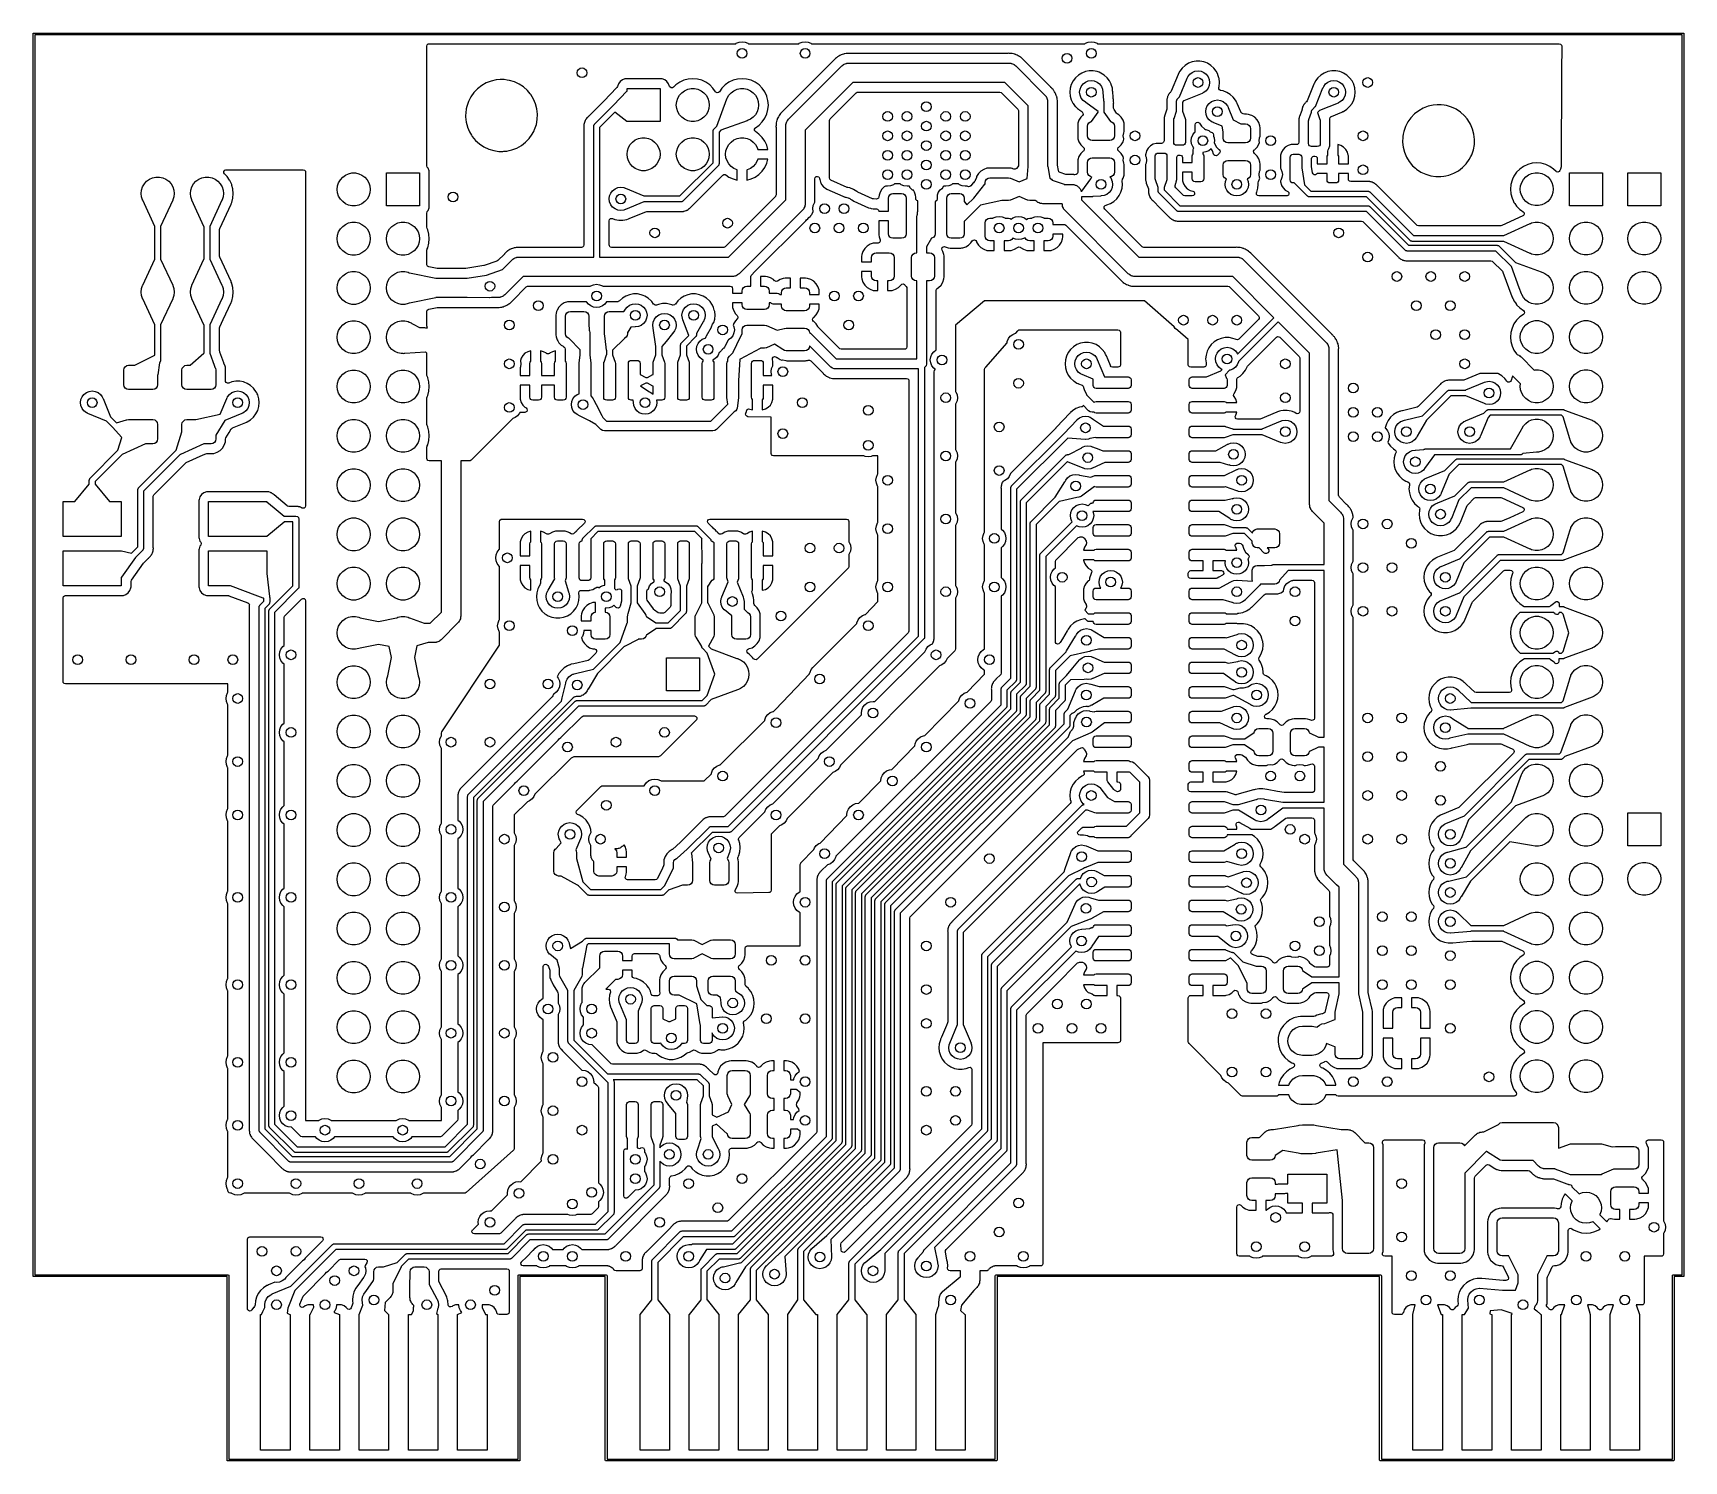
# Model space of a CAD drawing. Extents: x 90 to 175, y -109.5 to -35.9.
import ezdxf

# ---------------------------------------------------------------- set-up
doc = ezdxf.new("R2010")
doc.units = 0
doc.layers.add('BLACK', color=7, linetype='CONTINUOUS')

msp = doc.modelspace()

# ---------------------------------------------------------------- linework, layer by layer
at = {"layer": 'BLACK', "linetype": 'CONTINUOUS'}
for p, q in [((89.95, -36), (89.964645, -35.964645)), ((89.95, -100), (89.95, -36)), ((89.964645, -35.964645), (90, -35.95)), ((90, -35.95), (175, -35.95)), ((90.05, -36.05), (90.05, -99.95)), ((174.95, -36.05), (90.05, -36.05)), ((110.25, -36.6245), (110.269685, -36.557461)), ((110.269685, -36.557461), (110.322489, -36.511706)), ((110.322489, -36.511706), (110.374, -36.5005)), ((110.374, -36.5005), (126.173786, -36.5005)), ((126.173786, -36.5005), (126.2, -36.480385)), ((126.2, -36.480385), (126.344709, -36.420445)), ((126.344709, -36.420445), (126.5, -36.4)), ((126.5, -36.4), (126.655291, -36.420445)), ((126.655291, -36.420445), (126.8, -36.480385)), ((126.8, -36.480385), (126.826214, -36.5005)), ((126.826214, -36.5005), (129.423786, -36.5005)), ((129.423786, -36.5005), (129.45, -36.480385)), ((129.45, -36.480385), (129.594709, -36.420445)), ((129.594709, -36.420445), (129.75, -36.4)), ((129.75, -36.4), (129.905291, -36.420445)), ((129.905291, -36.420445), (130.05, -36.480385)), ((130.05, -36.480385), (130.076214, -36.5005)), ((130.076214, -36.5005), (144.173786, -36.5005)), ((144.173786, -36.5005), (144.2, -36.480385)), ((144.2, -36.480385), (144.344709, -36.420445)), ((144.344709, -36.420445), (144.5, -36.4)), ((144.5, -36.4), (144.655291, -36.420445)), ((144.655291, -36.420445), (144.8, -36.480385)), ((144.8, -36.480385), (144.826214, -36.5005)), ((144.826214, -36.5005), (168.624281, -36.5005)), ((168.624281, -36.5005), (168.69132, -36.520185)), ((168.69132, -36.520185), (168.737075, -36.572989)), ((168.737075, -36.572989), (168.748279, -36.625066)), ((174.95, -99.95), (174.95, -36.05)), ((175, -35.95), (175.035355, -35.964645)), ((175.035355, -35.964645), (175.05, -36)), ((175.05, -36), (175.05, -100)), ((110.25, -40.267763), (110.25, -36.6245)), ((131.244885, -37.340192), (128.551532, -40.033546)), ((131.250076, -37.334298), (131.244885, -37.340192)), ((131.271102, -37.307136), (131.250076, -37.334298)), ((131.317655, -37.267169), (131.271102, -37.307136)), ((131.321109, -37.263968), (131.317655, -37.267169)), ((131.364478, -37.2206), (131.321109, -37.263968)), ((131.364484, -37.220595), (131.364478, -37.2206)), ((131.393165, -37.201692), (131.364484, -37.220595)), ((131.399434, -37.196965), (131.393165, -37.201692)), ((131.425501, -37.174588), (131.399434, -37.196965)), ((131.479128, -37.144822), (131.425501, -37.174588)), ((131.483156, -37.142381), (131.479128, -37.144822)), ((131.534377, -37.108625), (131.483156, -37.142381)), ((131.534382, -37.108623), (131.534377, -37.108625)), ((131.566284, -37.095879), (131.534382, -37.108623)), ((131.573378, -37.09251), (131.566284, -37.095879)), ((131.60341, -37.075842), (131.573378, -37.09251)), ((131.603414, -37.07584), (131.60341, -37.075842)), ((131.661945, -37.057474), (131.603414, -37.07584)), ((131.666381, -37.055895), (131.661945, -37.057474)), ((131.723349, -37.033141), (131.666381, -37.055895)), ((131.757153, -37.027082), (131.723349, -37.033141)), ((131.764781, -37.02521), (131.757153, -37.027082)), ((131.797555, -37.014927), (131.764781, -37.02521)), ((131.797563, -37.014925), (131.797555, -37.014927)), ((131.858607, -37.008716), (131.797563, -37.014925)), ((131.863271, -37.008062), (131.858607, -37.008716)), ((131.923626, -36.997245), (131.863271, -37.008062)), ((131.923637, -36.997244), (131.923626, -36.997245)), ((132.012677, -36.9995), (131.923637, -36.997244)), ((140.182611, -36.9995), (132.012677, -36.9995)), ((140.19044, -36.999003), (140.182611, -36.9995)), ((140.204589, -36.997201), (140.19044, -36.999003)), ((140.224524, -36.994662), (140.204589, -36.997201)), ((140.280121, -36.998896), (140.224524, -36.994662)), ((140.285695, -36.999321), (140.280121, -36.998896)), ((140.290402, -36.9995), (140.285695, -36.999321)), ((140.351741, -36.9995), (140.290402, -36.9995)), ((140.351742, -36.9995), (140.351741, -36.9995)), ((140.38538, -37.006412), (140.351742, -36.9995)), ((140.393158, -37.007503), (140.38538, -37.006412)), ((140.427425, -37.010113), (140.393158, -37.007503)), ((140.486391, -37.026986), (140.42742, -37.010113)), ((140.42742, -37.010113), (140.427425, -37.010113)), ((140.490966, -37.028109), (140.486391, -37.026986)), ((140.551058, -37.040459), (140.490966, -37.028109)), ((140.58263, -37.054008), (140.551057, -37.040459)), ((140.551057, -37.040459), (140.551058, -37.040459)), ((140.59003, -37.056642), (140.58263, -37.054008)), ((140.617008, -37.064362), (140.59003, -37.056642)), ((140.623049, -37.066091), (140.617008, -37.064362)), ((140.62305, -37.066091), (140.623049, -37.066091)), ((140.623057, -37.066094), (140.62305, -37.066091)), ((140.677424, -37.094493), (140.623057, -37.066094)), ((140.68168, -37.096514), (140.677424, -37.094493)), ((140.738041, -37.120701), (140.68168, -37.096514)), ((140.738045, -37.120703), (140.738041, -37.120701)), ((140.738046, -37.120703), (140.738045, -37.120703)), ((140.738049, -37.120705), (140.738046, -37.120703)), ((140.766251, -37.140334), (140.738049, -37.120705)), ((140.772959, -37.144397), (140.766251, -37.140334)), ((140.803406, -37.1603), (140.772959, -37.144397)), ((140.803413, -37.160305), (140.803406, -37.1603)), ((140.850946, -37.199064), (140.803413, -37.160305)), ((140.854709, -37.201902), (140.850946, -37.199064)), ((140.877204, -37.217559), (140.854709, -37.201902)), ((140.905059, -37.236947), (140.877204, -37.217559)), ((140.90506, -37.236948), (140.905059, -37.236947)), ((140.905061, -37.236949), (140.90506, -37.236948)), ((140.966451, -37.301531), (140.905061, -37.236949)), ((142.409803, -38.744882), (140.966451, -37.301531)), ((149.697541, -37.436977), (149.507364, -37.510651)), ((149.697544, -37.436976), (149.697541, -37.436976)), ((149.697541, -37.436976), (149.697541, -37.436977)), ((149.898024, -37.3995), (149.697544, -37.436976)), ((150.101976, -37.3995), (149.898024, -37.3995)), ((150.302456, -37.436976), (150.101976, -37.3995)), ((150.397546, -37.473814), (150.302456, -37.436976)), ((168.748279, -36.625066), (168.742348, -37.918178)), ((128.896447, -40.396447), (131.646446, -37.646447)), ((131.646446, -37.646447), (131.689262, -37.614395)), ((131.689262, -37.614395), (131.72968, -37.579373)), ((131.72968, -37.579373), (131.746006, -37.571916)), ((131.746006, -37.571916), (131.760375, -37.561161)), ((131.760375, -37.561161), (131.810485, -37.54247)), ((131.810485, -37.54247), (131.859134, -37.520254)), ((131.859134, -37.520254), (131.876899, -37.517699)), ((131.876899, -37.517699), (131.893717, -37.511427)), ((131.893717, -37.511427), (131.947061, -37.507611)), ((131.947061, -37.507611), (132, -37.5)), ((132, -37.5), (140.25, -37.5)), ((140.25, -37.5), (140.302938, -37.507611)), ((140.302938, -37.507611), (140.356283, -37.511427)), ((140.356283, -37.511427), (140.3731, -37.517699)), ((140.3731, -37.517699), (140.390866, -37.520254)), ((140.390866, -37.520254), (140.439516, -37.542471)), ((140.439516, -37.542471), (140.489624, -37.561161)), ((140.489624, -37.561161), (140.50399, -37.571915)), ((140.50399, -37.571915), (140.52032, -37.579373)), ((140.52032, -37.579373), (140.560744, -37.6144)), ((140.560744, -37.6144), (140.603553, -37.646447)), ((140.603553, -37.646447), (142.103553, -39.146446)), ((143.683237, -38.255418), (143.560327, -38.418178)), ((143.833958, -38.118019), (143.683237, -38.255418)), ((143.83396, -38.118017), (143.833958, -38.118019)), ((144.007357, -38.010655), (143.83396, -38.118017)), ((144.007364, -38.010651), (144.007357, -38.010655)), ((144.197541, -37.936977), (144.007364, -38.010651)), ((144.197544, -37.936976), (144.197541, -37.936976)), ((144.197541, -37.936976), (144.197541, -37.936977)), ((144.398024, -37.8995), (144.197544, -37.936976)), ((144.601976, -37.8995), (144.398024, -37.8995)), ((144.802456, -37.936976), (144.601976, -37.8995)), ((144.897546, -37.973814), (144.802456, -37.936976)), ((144.992635, -38.010651), (144.897546, -37.973814)), ((144.992642, -38.010655), (144.992635, -38.010651)), ((145.166039, -38.118017), (144.992642, -38.010655)), ((145.166041, -38.118019), (145.166039, -38.118017)), ((145.316762, -38.255418), (145.166041, -38.118019)), ((145.316764, -38.255421), (145.316762, -38.255418)), ((145.439673, -38.418179), (145.316764, -38.255421)), ((148.97379, -38.088742), (148.621564, -38.944145)), ((148.973792, -38.088737), (148.97379, -38.088742)), ((148.982913, -38.073291), (148.973792, -38.088737)), ((148.985026, -38.069403), (148.982913, -38.073291)), ((149.060327, -37.918178), (148.985026, -38.069403)), ((149.048374, -39.235253), (149.441215, -38.281212)), ((149.183237, -37.755418), (149.060327, -37.918178)), ((149.333958, -37.618019), (149.183237, -37.755418)), ((149.33396, -37.618017), (149.333958, -37.618019)), ((149.507357, -37.510655), (149.33396, -37.618017)), ((149.441215, -38.281212), (149.447533, -38.274869)), ((149.447533, -38.274869), (149.449375, -38.274865)), ((149.449375, -38.274865), (149.480385, -38.2)), ((149.480385, -38.2), (149.575736, -38.075736)), ((149.507364, -37.510651), (149.507357, -37.510655)), ((149.575736, -38.075736), (149.7, -37.980385)), ((149.7, -37.980385), (149.844709, -37.920445)), ((149.844709, -37.920445), (150, -37.9)), ((150, -37.9), (150.155291, -37.920445)), ((150.155291, -37.920445), (150.3, -37.980385)), ((150.3, -37.980385), (150.424264, -38.075736)), ((150.492635, -37.510651), (150.397546, -37.473814)), ((150.424264, -38.075736), (150.519615, -38.2)), ((150.492642, -37.510655), (150.492635, -37.510651)), ((150.666039, -37.618017), (150.492642, -37.510655)), ((150.519615, -38.2), (150.579555, -38.344709)), ((150.666041, -37.618019), (150.666039, -37.618017)), ((150.816762, -37.755418), (150.666041, -37.618019)), ((150.816764, -37.755421), (150.816762, -37.755418)), ((150.939673, -37.918179), (150.816764, -37.755421)), ((150.949033, -37.936977), (150.939673, -37.918179)), ((151.024603, -38.088743), (150.949033, -37.936977)), ((151.030582, -38.10075), (151.024603, -38.088743)), ((151.074589, -38.255418), (151.030582, -38.10075)), ((151.086397, -38.296917), (151.074589, -38.255418)), ((156.183237, -38.255418), (156.060327, -38.418178)), ((156.333958, -38.118019), (156.183237, -38.255418)), ((156.33396, -38.118017), (156.333958, -38.118019)), ((156.507357, -38.010655), (156.33396, -38.118017)), ((156.507364, -38.010651), (156.507357, -38.010655)), ((156.697541, -37.936977), (156.507364, -38.010651)), ((156.697544, -37.936976), (156.697541, -37.936976)), ((156.697541, -37.936976), (156.697541, -37.936977)), ((156.898024, -37.8995), (156.697544, -37.936976)), ((157.101976, -37.8995), (156.898024, -37.8995)), ((157.302456, -37.936976), (157.101976, -37.8995)), ((157.397546, -37.973814), (157.302456, -37.936976)), ((157.492635, -38.010651), (157.397546, -37.973814)), ((157.492642, -38.010655), (157.492635, -38.010651)), ((157.666039, -38.118017), (157.492642, -38.010655)), ((157.666041, -38.118019), (157.666039, -38.118017)), ((157.816762, -38.255418), (157.666041, -38.118019)), ((157.816764, -38.255421), (157.816762, -38.255418)), ((157.939673, -38.418179), (157.816764, -38.255421)), ((168.742348, -37.918178), (168.719715, -42.851843)), ((112.673816, -39.013116), (112.516202, -39.233419)), ((112.673822, -39.013109), (112.673816, -39.013116)), ((112.861822, -38.818112), (112.673822, -39.013109)), ((113.076226, -38.652557), (112.861822, -38.818112)), ((113.312439, -38.519987), (113.076226, -38.652557)), ((113.565446, -38.42322), (113.312439, -38.519987)), ((113.565453, -38.423217), (113.565446, -38.42322)), ((113.829831, -38.364325), (113.565453, -38.423217)), ((113.829844, -38.364323), (113.829831, -38.364325)), ((114.032364, -38.3495), (113.829844, -38.364323)), ((114.032369, -38.3495), (114.032364, -38.3495)), ((114.235439, -38.3495), (114.032369, -38.3495)), ((114.387791, -38.371921), (114.235439, -38.3495)), ((114.503428, -38.388939), (114.387791, -38.371921)), ((114.503442, -38.388942), (114.503428, -38.388939)), ((114.762814, -38.466976), (114.503442, -38.388942)), ((114.762819, -38.466978), (114.762814, -38.466976)), ((114.762824, -38.46698), (114.762819, -38.466978)), ((114.977602, -38.567664), (114.762824, -38.46698)), ((115.008092, -38.581957), (114.977602, -38.567664)), ((115.234002, -38.731418), (115.008092, -38.581957)), ((115.43574, -38.912175), (115.234002, -38.731418)), ((115.435746, -38.91218), (115.43574, -38.912175)), ((115.578079, -39.083213), (115.435746, -38.91218)), ((115.609018, -39.12039), (115.578079, -39.083213)), ((115.75013, -39.35161), (115.609018, -39.12039)), ((120.046187, -38.752668), (119.366716, -39.456092)), ((119.864578, -39.668275), (120.562383, -38.945872)), ((120.07036, -38.708726), (120.046187, -38.752668)), ((120.073198, -38.709785), (120.07036, -38.708726)), ((120.126202, -38.567671), (120.073198, -38.709785)), ((120.126206, -38.567664), (120.126202, -38.567671)), ((120.212452, -38.452455), (120.126206, -38.567664)), ((120.212455, -38.452452), (120.212452, -38.452455)), ((120.327664, -38.366206), (120.212455, -38.452452)), ((120.327671, -38.366202), (120.327664, -38.366206)), ((120.462516, -38.315908), (120.327671, -38.366202)), ((120.522123, -38.309501), (120.462516, -38.315908)), ((120.522129, -38.3095), (120.522123, -38.309501)), ((122.317864, -38.3095), (120.522129, -38.3095)), ((120.562383, -38.945872), (120.57, -38.942562)), ((120.57, -38.942562), (120.57, -38.81)), ((120.57, -38.81), (122.27, -38.81)), ((122.27, -38.81), (122.27, -40.51)), ((122.317873, -38.3095), (122.317864, -38.3095)), ((122.317881, -38.3095), (122.317873, -38.3095)), ((122.317883, -38.309501), (122.317881, -38.3095)), ((122.377483, -38.315908), (122.317883, -38.309501)), ((122.512328, -38.366202), (122.377482, -38.315908)), ((122.377482, -38.315908), (122.377483, -38.315908)), ((122.512335, -38.366206), (122.512328, -38.366202)), ((122.627544, -38.452452), (122.512335, -38.366206)), ((122.627547, -38.452455), (122.627544, -38.452452)), ((122.713793, -38.567664), (122.627547, -38.452455)), ((122.713797, -38.567671), (122.713793, -38.567664)), ((122.76281, -38.699081), (122.713797, -38.567671)), ((122.779725, -38.730058), (122.76281, -38.699081)), ((122.835658, -38.77193), (122.779725, -38.730058)), ((122.90535, -38.776914), (122.835658, -38.77193)), ((122.966673, -38.74343), (122.90535, -38.776914)), ((123.0886, -38.621503), (122.966673, -38.74343)), ((123.282169, -38.485965), (123.0886, -38.621503)), ((123.272336, -39.160383), (123.391239, -39.028327)), ((123.282171, -38.485964), (123.282169, -38.485965)), ((123.496335, -38.386098), (123.282171, -38.485964)), ((123.391239, -39.028327), (123.535, -38.923878)), ((123.496344, -38.386094), (123.496335, -38.386098)), ((123.724586, -38.324938), (123.496344, -38.386094)), ((123.535, -38.923878), (123.697336, -38.851602)), ((123.697336, -38.851602), (123.871151, -38.814656)), ((123.724596, -38.324936), (123.724586, -38.324938)), ((123.959999, -38.304341), (123.724596, -38.324936)), ((123.871151, -38.814656), (124.048849, -38.814656)), ((123.960001, -38.304341), (123.959999, -38.304341)), ((124.195403, -38.324936), (123.960001, -38.304341)), ((124.048849, -38.814656), (124.222664, -38.851602)), ((124.195413, -38.324938), (124.195403, -38.324936)), ((124.423655, -38.386094), (124.195413, -38.324938)), ((124.222664, -38.851602), (124.385, -38.923878)), ((124.385, -38.923878), (124.528761, -39.028327)), ((124.423659, -38.386096), (124.423655, -38.386094)), ((124.423663, -38.386097), (124.423659, -38.386096)), ((124.637828, -38.485964), (124.423663, -38.386097)), ((124.528761, -39.028327), (124.647664, -39.160383)), ((124.63783, -38.485965), (124.637828, -38.485964)), ((124.637834, -38.485967), (124.63783, -38.485965)), ((124.831395, -38.621501), (124.637834, -38.485967)), ((124.831402, -38.621506), (124.831395, -38.621501)), ((124.998494, -38.788597), (124.831402, -38.621506)), ((125.128425, -38.974158), (124.998494, -38.788597)), ((125.145145, -38.993454), (125.128425, -38.974158)), ((125.2075, -39.024977), (125.145145, -38.993454)), ((125.276998, -39.017783), (125.2075, -39.024977)), ((125.331575, -38.974158), (125.276998, -39.017783)), ((125.461505, -38.788597), (125.331575, -38.974158)), ((125.628597, -38.621505), (125.461505, -38.788597)), ((125.822169, -38.485965), (125.628597, -38.621505)), ((125.812336, -39.160383), (125.931239, -39.028327)), ((125.822171, -38.485964), (125.822169, -38.485965)), ((126.036335, -38.386098), (125.822171, -38.485964)), ((125.931239, -39.028327), (126.075, -38.923878)), ((126.036344, -38.386094), (126.036335, -38.386098)), ((126.264586, -38.324938), (126.036344, -38.386094)), ((126.075, -38.923878), (126.237336, -38.851602)), ((126.237336, -38.851602), (126.411151, -38.814656)), ((126.264596, -38.324936), (126.264586, -38.324938)), ((126.499999, -38.304341), (126.264596, -38.324936)), ((126.411151, -38.814656), (126.588849, -38.814656)), ((126.500001, -38.304341), (126.499999, -38.304341)), ((126.735403, -38.324936), (126.500001, -38.304341)), ((126.588849, -38.814656), (126.762664, -38.851602)), ((126.735413, -38.324938), (126.735403, -38.324936)), ((126.963655, -38.386094), (126.735413, -38.324938)), ((126.762664, -38.851602), (126.925, -38.923878)), ((126.925, -38.923878), (127.068761, -39.028327)), ((126.963659, -38.386096), (126.963655, -38.386094)), ((126.963663, -38.386097), (126.963659, -38.386096)), ((127.177828, -38.485964), (126.963663, -38.386097)), ((127.068761, -39.028327), (127.187664, -39.160383)), ((127.17783, -38.485965), (127.177828, -38.485964)), ((127.177834, -38.485967), (127.17783, -38.485965)), ((127.371395, -38.621501), (127.177834, -38.485967)), ((127.371402, -38.621506), (127.371395, -38.621501)), ((127.538494, -38.788597), (127.371402, -38.621506)), ((127.673353, -38.981196), (127.538494, -38.788597)), ((127.674035, -38.982171), (127.673353, -38.981196)), ((127.773903, -39.196337), (127.674035, -38.982171)), ((132.207107, -38.5), (129.75, -40.957106)), ((131.036319, -40.378602), (132.378102, -39.036819)), ((140.042894, -38.5), (132.207107, -38.5)), ((132.378102, -39.036819), (132.439425, -39.003334)), ((132.439425, -39.003334), (132.465783, -39.0005)), ((132.465783, -39.0005), (139.784217, -39.0005)), ((139.784217, -39.0005), (139.851256, -39.020185)), ((139.851256, -39.020185), (139.871898, -39.036819)), ((139.871898, -39.036819), (140.713181, -39.878102)), ((141.25, -39.707106), (140.042894, -38.5)), ((142.415698, -38.750074), (142.409803, -38.744882)), ((142.442863, -38.771102), (142.415698, -38.750074)), ((142.442867, -38.771106), (142.442863, -38.771102)), ((142.482822, -38.817648), (142.442867, -38.771106)), ((142.486012, -38.821091), (142.482822, -38.817648)), ((142.529402, -38.864481), (142.486012, -38.821091)), ((142.548302, -38.893159), (142.529402, -38.864481)), ((142.553033, -38.899434), (142.548302, -38.893159)), ((142.575407, -38.925495), (142.553033, -38.899434)), ((142.575409, -38.925498), (142.575407, -38.925495)), ((142.585759, -38.944145), (142.575409, -38.925498)), ((142.60518, -38.979134), (142.585759, -38.944145)), ((142.60762, -38.983163), (142.60518, -38.979134)), ((142.641377, -39.034383), (142.60762, -38.983163)), ((142.641378, -39.034386), (142.641377, -39.034383)), ((142.654117, -39.066278), (142.641378, -39.034386)), ((142.657488, -39.073378), (142.654117, -39.066278)), ((142.674157, -39.103407), (142.657488, -39.073378)), ((142.674158, -39.10341), (142.674157, -39.103407)), ((142.674159, -39.103412), (142.674158, -39.10341)), ((142.679487, -39.120394), (142.674159, -39.103412)), ((142.692521, -39.161937), (142.679487, -39.120394)), ((143.413602, -38.796917), (143.394785, -38.999999)), ((143.394785, -38.999999), (143.394785, -39)), ((143.394785, -39), (143.413602, -39.203082)), ((143.469417, -38.600752), (143.413602, -38.796917)), ((143.469422, -38.600739), (143.469417, -38.600752)), ((143.560327, -38.418178), (143.469422, -38.600739)), ((143.9, -39), (143.920445, -38.844709)), ((143.920445, -39.155291), (143.9, -39)), ((143.920445, -38.844709), (143.980385, -38.7)), ((143.980385, -38.7), (144.075736, -38.575736)), ((144.075736, -38.575736), (144.2, -38.480385)), ((144.2, -38.480385), (144.344709, -38.420445)), ((144.344709, -38.420445), (144.5, -38.4)), ((144.5, -38.4), (144.655291, -38.420445)), ((144.655291, -38.420445), (144.8, -38.480385)), ((144.8, -38.480385), (144.924264, -38.575736)), ((144.924264, -38.575736), (145.019615, -38.7)), ((145.019615, -38.7), (145.079555, -38.844709)), ((145.079555, -38.844709), (145.1, -39)), ((145.1, -39), (145.099002, -39.00758)), ((145.099002, -39.00758), (145.100558, -39.011093)), ((145.100558, -39.011093), (145.12095, -39.416046)), ((145.45674, -38.452455), (145.439673, -38.418179)), ((145.524603, -38.588743), (145.45674, -38.452455)), ((145.530582, -38.60075), (145.524603, -38.588743)), ((145.586397, -38.796917), (145.530582, -38.60075)), ((145.598279, -38.925157), (145.586397, -38.796917)), ((145.60089, -38.939234), (145.598279, -38.925157)), ((145.600669, -38.939275), (145.60089, -38.939234)), ((145.601701, -38.944864), (145.600669, -38.939275)), ((145.604823, -38.979134), (145.601701, -38.944864)), ((145.605418, -38.985669), (145.604823, -38.979134)), ((145.619284, -39.261029), (145.605418, -38.985669)), ((148.485636, -39.116238), (148.466348, -39.160811)), ((148.48564, -39.116232), (148.485636, -39.116238)), ((148.498646, -39.099464), (148.48564, -39.116232)), ((148.509322, -39.083213), (148.498646, -39.099464)), ((148.519552, -39.064606), (148.509322, -39.083213)), ((148.552801, -39.029197), (148.519552, -39.064606)), ((148.556587, -39.024765), (148.552801, -39.029197)), ((148.561078, -39.018977), (148.556587, -39.024765)), ((148.56109, -39.018963), (148.561078, -39.018977)), ((148.58281, -38.997242), (148.56109, -39.018963)), ((148.597297, -38.981815), (148.58281, -38.997242)), ((148.621564, -38.944145), (148.597297, -38.981815)), ((150.218785, -39.058785), (149.26475, -39.451624)), ((150.218791, -39.058782), (150.218785, -39.058785)), ((150.225132, -39.05246), (150.218791, -39.058782)), ((150.225134, -39.050624), (150.225132, -39.05246)), ((150.3, -39.019615), (150.225134, -39.050624)), ((150.424264, -38.924264), (150.3, -39.019615)), ((150.519615, -38.8), (150.424264, -38.924264)), ((150.579555, -38.655291), (150.519615, -38.8)), ((150.579555, -38.344709), (150.6, -38.5)), ((150.6, -38.5), (150.579555, -38.655291)), ((151.070271, -38.819828), (151.071343, -38.755988)), ((151.105544, -38.88014), (151.070271, -38.819828)), ((151.071343, -38.755988), (151.086397, -38.703083)), ((151.103914, -38.485965), (151.086397, -38.296917)), ((151.086397, -38.703083), (151.105215, -38.5)), ((151.105215, -38.5), (151.103914, -38.485965)), ((151.167824, -38.911809), (151.105544, -38.88014)), ((151.18317, -38.914677), (151.167824, -38.911809)), ((151.302456, -38.936976), (151.18317, -38.914677)), ((151.302458, -38.936976), (151.302456, -38.936976)), ((151.302459, -38.936977), (151.302458, -38.936976)), ((151.492635, -39.010651), (151.302459, -38.936977)), ((151.492642, -39.010655), (151.492635, -39.010651)), ((151.666039, -39.118017), (151.492642, -39.010655)), ((151.666041, -39.118019), (151.666039, -39.118017)), ((151.816762, -39.255418), (151.666041, -39.118019)), ((155.97379, -38.588742), (155.622121, -39.442792)), ((155.973792, -38.588737), (155.97379, -38.588742)), ((155.982913, -38.573291), (155.973792, -38.588737)), ((155.985026, -38.569403), (155.982913, -38.573291)), ((156.060327, -38.418178), (155.985026, -38.569403)), ((156.048374, -39.735253), (156.441215, -38.781212)), ((156.441215, -38.781212), (156.447533, -38.774869)), ((156.447533, -38.774869), (156.449375, -38.774865)), ((156.449375, -38.774865), (156.480385, -38.7)), ((156.480385, -38.7), (156.575736, -38.575736)), ((156.575736, -38.575736), (156.7, -38.480385)), ((156.7, -38.480385), (156.844709, -38.420445)), ((156.844709, -38.420445), (157, -38.4)), ((157, -38.4), (157.155291, -38.420445)), ((157.155291, -38.420445), (157.3, -38.480385)), ((157.3, -38.480385), (157.424264, -38.575736)), ((157.424264, -38.575736), (157.519615, -38.7)), ((157.519615, -38.7), (157.579555, -38.844709)), ((157.579555, -38.844709), (157.6, -39)), ((157.6, -39), (157.579555, -39.155291)), ((157.95674, -38.452455), (157.939673, -38.418179)), ((158.024603, -38.588743), (157.95674, -38.452455)), ((158.030582, -38.60075), (158.024603, -38.588743)), ((158.079052, -38.771102), (158.030582, -38.60075)), ((158.086397, -38.796917), (158.079052, -38.771102)), ((158.104959, -38.997242), (158.086397, -38.796917)), ((158.086397, -39.203083), (158.105215, -39)), ((158.105215, -39), (158.104959, -38.997242)), ((112.268631, -39.926959), (112.255681, -39.997068)), ((112.280449, -39.862975), (112.268631, -39.926959)), ((112.304881, -39.730699), (112.280449, -39.862975)), ((112.304884, -39.730685), (112.304881, -39.730699)), ((112.392343, -39.474327), (112.304884, -39.730685)), ((112.39235, -39.474309), (112.392343, -39.474327)), ((112.516199, -39.233424), (112.39235, -39.474309)), ((112.516202, -39.233419), (112.516199, -39.233424)), ((115.856072, -39.600912), (115.75013, -39.35161)), ((115.924586, -39.862982), (115.856072, -39.600912)), ((115.954212, -40.132235), (115.924586, -39.862982)), ((119.320268, -39.509784), (118.600483, -40.229569)), ((118.893934, -40.643934), (119.730102, -39.807765)), ((119.333289, -39.494458), (119.320268, -39.509784)), ((119.333956, -39.493529), (119.333289, -39.494458)), ((119.366716, -39.456091), (119.333956, -39.493529)), ((119.366716, -39.456092), (119.366716, -39.456091)), ((119.730102, -39.807765), (119.730294, -39.807292)), ((119.730294, -39.807292), (119.864578, -39.668275)), ((123.11, -39.66), (123.128575, -39.483275)), ((123.128575, -39.836725), (123.11, -39.66)), ((123.128575, -39.483275), (123.183486, -39.314274)), ((123.183486, -40.005726), (123.128575, -39.836725)), ((123.183486, -39.314274), (123.272336, -39.160383)), ((124.647664, -39.160383), (124.736514, -39.314274)), ((124.736514, -39.314274), (124.791425, -39.483275)), ((124.791425, -39.836725), (124.736514, -40.005726)), ((124.791425, -39.483275), (124.81, -39.66)), ((124.81, -39.66), (124.791425, -39.836725)), ((125.194433, -40.748999), (125.710501, -39.346137)), ((125.710501, -39.346137), (125.714563, -39.341734)), ((125.714563, -39.341734), (125.723486, -39.314274)), ((125.723486, -39.314274), (125.812336, -39.160383)), ((127.187664, -39.160383), (127.276514, -39.314274)), ((127.276514, -39.314274), (127.331425, -39.483275)), ((127.331425, -39.836725), (127.276514, -40.005726)), ((127.331425, -39.483275), (127.35, -39.66)), ((127.35, -39.66), (127.331425, -39.836725)), ((127.773904, -39.196343), (127.773903, -39.196337)), ((127.773903, -40.123663), (127.835063, -39.895408)), ((127.773905, -39.196344), (127.773904, -39.196343)), ((127.782708, -39.229199), (127.773905, -39.196344)), ((127.835063, -39.424592), (127.782708, -39.229199)), ((127.855659, -39.66), (127.835063, -39.424592)), ((127.835063, -39.895408), (127.855659, -39.66)), ((140.713181, -39.878102), (140.746666, -39.939425)), ((140.746666, -39.939425), (140.7495, -39.965783)), ((140.7495, -39.965783), (140.7495, -42.757037)), ((141.25, -42.833659), (141.25, -39.707106)), ((142.103553, -39.146446), (142.135604, -39.189262)), ((142.135604, -39.189262), (142.170627, -39.22968)), ((142.170627, -39.22968), (142.178083, -39.246006)), ((142.178083, -39.246006), (142.188839, -39.260375)), ((142.188839, -39.260375), (142.207529, -39.310485)), ((142.207529, -39.310485), (142.229746, -39.359134)), ((142.229746, -39.359134), (142.2323, -39.376899)), ((142.2323, -39.376899), (142.238573, -39.393717)), ((142.238573, -39.393717), (142.242388, -39.447061)), ((142.242388, -39.447061), (142.25, -39.5)), ((142.25, -39.5), (142.25, -42.831141)), ((142.694102, -39.166378), (142.692521, -39.161937)), ((142.710979, -39.208631), (142.694102, -39.166378)), ((142.716858, -39.223348), (142.710979, -39.208631)), ((142.722917, -39.257154), (142.716858, -39.223348)), ((142.72479, -39.264787), (142.722917, -39.257154)), ((142.735073, -39.297557), (142.72479, -39.264787)), ((142.735073, -39.29756), (142.735073, -39.297557)), ((142.735074, -39.297562), (142.735073, -39.29756)), ((142.741282, -39.35862), (142.735074, -39.297562)), ((142.741929, -39.363233), (142.741282, -39.35862)), ((142.752756, -39.423636), (142.741929, -39.363233)), ((142.7505, -39.512675), (142.752756, -39.423642)), ((142.7505, -42.739751), (142.7505, -39.512675)), ((142.752755, -39.423641), (142.752756, -39.423636)), ((142.752756, -39.423642), (142.752755, -39.423641)), ((143.413602, -39.203082), (143.469417, -39.399247)), ((143.469417, -39.399247), (143.469422, -39.39926)), ((143.469422, -39.39926), (143.553931, -39.568977)), ((143.553931, -39.568977), (143.560327, -39.581821)), ((143.560327, -39.581821), (143.672754, -39.730699)), ((143.672754, -39.730699), (143.683237, -39.74458)), ((143.683237, -39.74458), (143.785584, -39.837881)), ((143.785584, -39.837881), (143.787484, -39.839747)), ((143.787484, -39.839747), (143.789671, -39.841607)), ((143.789671, -39.841607), (143.833959, -39.881981)), ((143.833959, -39.881981), (143.833964, -39.881984)), ((143.833964, -39.881984), (143.833966, -39.881986)), ((143.833966, -39.881986), (143.871299, -39.905101)), ((143.871299, -39.905101), (143.902181, -39.924222)), ((143.902181, -39.924222), (143.906222, -39.92695)), ((143.906222, -39.92695), (144.005689, -40)), ((143.980385, -39.3), (143.920445, -39.155291)), ((144.075736, -39.424264), (143.980385, -39.3)), ((144.2, -39.519615), (144.075736, -39.424264)), ((144.212773, -39.524906), (144.2, -39.519615)), ((144.846909, -39.990624), (144.212773, -39.524906)), ((144.85, -39.991637), (144.846909, -39.990624)), ((144.85, -40.027822), (144.85, -39.991637)), ((145.12095, -39.416046), (145.129904, -39.425)), ((145.129904, -39.425), (145.135015, -39.444074)), ((145.135015, -39.444074), (145.144889, -39.461177)), ((145.144889, -39.461177), (145.144889, -39.480925)), ((145.144889, -39.480925), (145.15, -39.5)), ((145.15, -39.5), (145.15, -40.027557)), ((145.620336, -39.281912), (145.619284, -39.261029)), ((145.628886, -39.321322), (145.620336, -39.281912)), ((145.635071, -39.336942), (145.628886, -39.321322)), ((145.636923, -39.35161), (145.635071, -39.336942)), ((145.637729, -39.35799), (145.636923, -39.35161)), ((145.641675, -39.377045), (145.637729, -39.35799)), ((145.647598, -39.397431), (145.641675, -39.377045)), ((145.648451, -39.424592), (145.647598, -39.397431)), ((145.649123, -39.445987), (145.648451, -39.424592)), ((145.649579, -39.451792), (145.649123, -39.445987)), ((145.6505, -39.459075), (145.649579, -39.451792)), ((145.6505, -39.459078), (145.6505, -39.459075)), ((145.6505, -39.489782), (145.6505, -39.459078)), ((145.65276, -39.561706), (145.6505, -39.489782)), ((145.6505, -39.585503), (145.652268, -39.569491)), ((145.6505, -39.823084), (145.6505, -39.585503)), ((145.65055, -39.826608), (145.6505, -39.823084)), ((145.672132, -39.893061), (145.65055, -39.826608)), ((145.652026, -39.569469), (145.65276, -39.561706)), ((145.652268, -39.569491), (145.652026, -39.569469)), ((145.80136, -40.082105), (145.672132, -39.893061)), ((148.392429, -39.881767), (148.286298, -40.182433)), ((148.3995, -39.840493), (148.392429, -39.881767)), ((148.397973, -39.408444), (148.394653, -39.429403)), ((148.394653, -39.429403), (148.399225, -39.477767)), ((148.3995, -39.389044), (148.397973, -39.408444)), ((148.399225, -39.477767), (148.3995, -39.483606)), ((148.411581, -39.32077), (148.3995, -39.367818)), ((148.3995, -39.367818), (148.3995, -39.389044)), ((148.3995, -39.483606), (148.3995, -39.840493)), ((148.412766, -39.315047), (148.411581, -39.32077)), ((148.420364, -39.267073), (148.412766, -39.315047)), ((148.428791, -39.247601), (148.420364, -39.267073)), ((148.435091, -39.229199), (148.428791, -39.247601)), ((148.440372, -39.208631), (148.435091, -39.229199)), ((148.463777, -39.166058), (148.440372, -39.20863)), ((148.440372, -39.20863), (148.440372, -39.208631)), ((148.466348, -39.160811), (148.463777, -39.166058)), ((148.762972, -40.350694), (148.897245, -39.970306)), ((148.897245, -39.970306), (148.9, -39.967239)), ((148.9, -39.45), (148.905111, -39.430925)), ((148.9, -39.967239), (148.9, -39.45)), ((148.905111, -39.411177), (148.914984, -39.394074)), ((148.905111, -39.430925), (148.905111, -39.411177)), ((148.914984, -39.394074), (148.920096, -39.375)), ((148.920096, -39.375), (148.93406, -39.361035)), ((148.93406, -39.361035), (148.943934, -39.343934)), ((148.943934, -39.343934), (149.04769, -39.240177)), ((149.047494, -39.239704), (149.048374, -39.235253)), ((149.04769, -39.240177), (149.047494, -39.239704)), ((149.260516, -39.451615), (149.2, -39.512132)), ((149.2, -39.512132), (149.2, -39.965934)), ((149.2, -39.965934), (149.202755, -39.970306)), ((149.202755, -39.970306), (149.337027, -40.350694)), ((149.26475, -39.451624), (149.260516, -39.451615)), ((150.4, -40), (150.420445, -39.844709)), ((150.420445, -39.844709), (150.480385, -39.7)), ((150.480385, -39.7), (150.575736, -39.575736)), ((150.575736, -39.575736), (150.7, -39.480385)), ((150.7, -39.480385), (150.844709, -39.420445)), ((150.844709, -39.420445), (151, -39.4)), ((151, -39.4), (151.155291, -39.420445)), ((151.155291, -39.420445), (151.3, -39.480385)), ((151.3, -39.480385), (151.424264, -39.575736)), ((151.424264, -39.575736), (151.519615, -39.7)), ((151.519615, -39.7), (151.550624, -39.774864)), ((151.550624, -39.774864), (151.55246, -39.774867)), ((151.55246, -39.774867), (151.558782, -39.781208)), ((151.558782, -39.781208), (151.558785, -39.781214)), ((151.558785, -39.781214), (151.820408, -40.416582)), ((151.816764, -39.255421), (151.816762, -39.255418)), ((151.939673, -39.418179), (151.816764, -39.255421)), ((151.960037, -39.459076), (151.939673, -39.418179)), ((151.989819, -39.518886), (151.960037, -39.459076)), ((152.001437, -39.537771), (151.989819, -39.518886)), ((152.00281, -39.539611), (152.001437, -39.537771)), ((152.002815, -39.539619), (152.00281, -39.539611)), ((152.006446, -39.547244), (152.002815, -39.539619)), ((152.026207, -39.588738), (152.006446, -39.547244)), ((152.202921, -40.017899), (152.026207, -39.588738)), ((155.343811, -39.940353), (155.236298, -40.244933)), ((155.347367, -39.92533), (155.343811, -39.940353)), ((155.347559, -39.92538), (155.347367, -39.92533)), ((155.361581, -39.87077), (155.347559, -39.92538)), ((155.362766, -39.865047), (155.361581, -39.87077)), ((155.370364, -39.817073), (155.362766, -39.865047)), ((155.378791, -39.797601), (155.370364, -39.817073)), ((155.385091, -39.779199), (155.378791, -39.797601)), ((155.390372, -39.758631), (155.385091, -39.779199)), ((155.413777, -39.716058), (155.390372, -39.75863)), ((155.390372, -39.75863), (155.390372, -39.758631)), ((155.416348, -39.710811), (155.413777, -39.716058)), ((155.435636, -39.666238), (155.416348, -39.710811)), ((155.43564, -39.666232), (155.435636, -39.666238)), ((155.448646, -39.649464), (155.43564, -39.666232)), ((155.459322, -39.633213), (155.448646, -39.649464)), ((155.469552, -39.614606), (155.459322, -39.633213)), ((155.502801, -39.579197), (155.469552, -39.614606)), ((155.506587, -39.574765), (155.502801, -39.579197)), ((155.511078, -39.568977), (155.506587, -39.574765)), ((155.511088, -39.568965), (155.511078, -39.568977)), ((155.521949, -39.558104), (155.511088, -39.568965)), ((155.532809, -39.547244), (155.521949, -39.558104)), ((155.559439, -39.518886), (155.532809, -39.547244)), ((155.582059, -39.494797), (155.559439, -39.518886)), ((155.586505, -39.49112), (155.582059, -39.494797)), ((155.622121, -39.442792), (155.586505, -39.49112)), ((155.85, -40), (155.855111, -39.980925)), ((155.855111, -39.961177), (155.864984, -39.944074)), ((155.855111, -39.980925), (155.855111, -39.961177)), ((155.864984, -39.944074), (155.870096, -39.925)), ((155.870096, -39.925), (155.88406, -39.911035)), ((155.88406, -39.911035), (155.893934, -39.893934)), ((155.893934, -39.893934), (156.04769, -39.740177)), ((156.047494, -39.739704), (156.048374, -39.735253)), ((156.04769, -39.740177), (156.047494, -39.739704)), ((156.260516, -39.951615), (156.159687, -40.052444)), ((156.26475, -39.951624), (156.260516, -39.951615)), ((157.218785, -39.558785), (156.26475, -39.951624)), ((157.218791, -39.558782), (157.218785, -39.558785)), ((157.225132, -39.55246), (157.218791, -39.558782)), ((157.225134, -39.550624), (157.225132, -39.55246)), ((157.3, -39.519615), (157.225134, -39.550624)), ((157.424264, -39.424264), (157.3, -39.519615)), ((157.519615, -39.3), (157.424264, -39.424264)), ((157.466082, -40.00056), (157.474924, -39.996209)), ((157.474924, -39.996209), (157.492637, -39.989348)), ((157.492637, -39.989348), (157.666041, -39.881981)), ((157.579555, -39.155291), (157.519615, -39.3)), ((157.666041, -39.881981), (157.816764, -39.744579)), ((157.816764, -39.744579), (157.939673, -39.581821)), ((157.939673, -39.581821), (158.030582, -39.39925)), ((158.030582, -39.39925), (158.086397, -39.203083)), ((161.376226, -39.952557), (161.161822, -40.118112)), ((161.612439, -39.819987), (161.376226, -39.952557)), ((161.865446, -39.72322), (161.612439, -39.819987)), ((161.865453, -39.723217), (161.865446, -39.72322)), ((162.129831, -39.664325), (161.865453, -39.723217)), ((162.129844, -39.664323), (162.129831, -39.664325)), ((162.332364, -39.6495), (162.129844, -39.664323)), ((162.332369, -39.6495), (162.332364, -39.6495)), ((162.535439, -39.6495), (162.332369, -39.6495)), ((162.687791, -39.671921), (162.535439, -39.6495)), ((162.803428, -39.688939), (162.687791, -39.671921)), ((162.803442, -39.688942), (162.803428, -39.688939)), ((163.062814, -39.766976), (162.803442, -39.688942)), ((163.062819, -39.766978), (163.062814, -39.766976)), ((163.062824, -39.76698), (163.062819, -39.766978)), ((163.267623, -39.862986), (163.062824, -39.76698)), ((163.308092, -39.881957), (163.267623, -39.862986)), ((163.534002, -40.031418), (163.308092, -39.881957)), ((110.25, -42.791176), (110.25, -40.267763)), ((112.25568, -39.997075), (112.245787, -40.267763)), ((112.245787, -40.267763), (112.275413, -40.537013)), ((112.255681, -39.997068), (112.25568, -39.997075)), ((112.275413, -40.537013), (112.275415, -40.537024)), ((112.275415, -40.537024), (112.33988, -40.783606)), ((112.33988, -40.783606), (112.343928, -40.799088)), ((112.343928, -40.799088), (112.44987, -41.04839)), ((115.807656, -40.925675), (115.895118, -40.669305)), ((115.895118, -40.669305), (115.944319, -40.402933)), ((115.944319, -40.402933), (115.954212, -40.132235)), ((118.347045, -40.714306), (118.344653, -40.729405)), ((118.344653, -40.729405), (118.348898, -40.774309)), ((118.347973, -40.708444), (118.347045, -40.714306)), ((118.3495, -40.689044), (118.347973, -40.708444)), ((118.348898, -40.774309), (118.349225, -40.777767)), ((118.349225, -40.777767), (118.3495, -40.783606)), ((118.361581, -40.62077), (118.3495, -40.667818)), ((118.3495, -40.667818), (118.3495, -40.689044)), ((118.3495, -40.783606), (118.3495, -46.8755)), ((118.362766, -40.615047), (118.361581, -40.62077)), ((118.370364, -40.567073), (118.362766, -40.615047)), ((118.378791, -40.547601), (118.370364, -40.567073)), ((118.385091, -40.529199), (118.378791, -40.547601)), ((118.390372, -40.508631), (118.385091, -40.529199)), ((118.413777, -40.466058), (118.390372, -40.50863)), ((118.390372, -40.50863), (118.390372, -40.508631)), ((118.416348, -40.460811), (118.413777, -40.466058)), ((118.435636, -40.416238), (118.416348, -40.460811)), ((118.43564, -40.416232), (118.435636, -40.416238)), ((118.448646, -40.399464), (118.43564, -40.416232)), ((118.459322, -40.383213), (118.448646, -40.399464)), ((118.469552, -40.364606), (118.459322, -40.383213)), ((118.502801, -40.329197), (118.469552, -40.364606)), ((118.506587, -40.324765), (118.502801, -40.329197)), ((118.511078, -40.318977), (118.506587, -40.324765)), ((118.511088, -40.318965), (118.511078, -40.318977)), ((118.521949, -40.308104), (118.511088, -40.318965)), ((118.532809, -40.297244), (118.521949, -40.308104)), ((118.565952, -40.261951), (118.532809, -40.297244)), ((118.582059, -40.244798), (118.565952, -40.261951)), ((118.588065, -40.23983), (118.582059, -40.244798)), ((118.600483, -40.229569), (118.58791, -40.239643)), ((118.58791, -40.239643), (118.588065, -40.23983)), ((118.85, -40.75), (118.855111, -40.730925)), ((118.85, -47.5), (118.85, -40.75)), ((118.855111, -40.711177), (118.864984, -40.694074)), ((118.855111, -40.730925), (118.855111, -40.711177)), ((118.864984, -40.694074), (118.870096, -40.675)), ((118.870096, -40.675), (118.88406, -40.661035)), ((118.88406, -40.661035), (118.893934, -40.643934)), ((119.934456, -40.027675), (119.15, -40.812132)), ((119.15, -40.812132), (119.15, -47.5)), ((119.934754, -40.027935), (119.934456, -40.027675)), ((120.56187, -40.50383), (119.934754, -40.027935)), ((120.568943, -40.50621), (120.56187, -40.50383)), ((120.57, -40.505772), (120.568943, -40.50621)), ((120.57, -40.51), (120.57, -40.505772)), ((122.27, -40.51), (120.57, -40.51)), ((123.272336, -40.159617), (123.183486, -40.005726)), ((123.391239, -40.291673), (123.272336, -40.159617)), ((123.535, -40.396122), (123.391239, -40.291673)), ((123.697336, -40.468398), (123.535, -40.396122)), ((123.871151, -40.505344), (123.697336, -40.468398)), ((124.048849, -40.505344), (123.871151, -40.505344)), ((124.222664, -40.468398), (124.048849, -40.505344)), ((124.385, -40.396122), (124.222664, -40.468398)), ((124.528761, -40.291673), (124.385, -40.396122)), ((124.647664, -40.159617), (124.528761, -40.291673)), ((124.736514, -40.005726), (124.647664, -40.159617)), ((125.053934, -40.893934), (125.194044, -40.753823)), ((125.193716, -40.753032), (125.194433, -40.748999)), ((125.194044, -40.753823), (125.193716, -40.753032)), ((126.762237, -40.468488), (125.411006, -40.965564)), ((126.762664, -40.468398), (126.762237, -40.468488)), ((126.76352, -40.468016), (126.762664, -40.468398)), ((126.813861, -40.449498), (126.76352, -40.468016)), ((126.814288, -40.449331), (126.813861, -40.449498)), ((126.820627, -40.443006), (126.814288, -40.449331)), ((126.925, -40.396122), (126.820627, -40.442591)), ((126.820627, -40.442591), (126.820627, -40.443006)), ((127.068761, -40.291673), (126.925, -40.396122)), ((127.187664, -40.159617), (127.068761, -40.291673)), ((127.134587, -40.907804), (127.166109, -40.84545)), ((127.166109, -40.84545), (127.185399, -40.828734)), ((127.185399, -40.828734), (127.371401, -40.698495)), ((127.276514, -40.005726), (127.187664, -40.159617)), ((127.371401, -40.698495), (127.538495, -40.531401)), ((127.538495, -40.531401), (127.674035, -40.33783)), ((127.674035, -40.33783), (127.773903, -40.123663)), ((128.249321, -40.714306), (128.244662, -40.775474)), ((128.244662, -40.775474), (128.245325, -40.780677)), ((128.245325, -40.780677), (128.249003, -40.80956)), ((128.249003, -40.80956), (128.2495, -40.817388)), ((128.2495, -40.709597), (128.249321, -40.714306)), ((128.25098, -40.641052), (128.2495, -40.648258)), ((128.2495, -40.648258), (128.2495, -40.709597)), ((128.2495, -40.817388), (128.2495, -44.284217)), ((128.256414, -40.614608), (128.25098, -40.641052)), ((128.257503, -40.606841), (128.256414, -40.614608)), ((128.260113, -40.572579), (128.257503, -40.606841)), ((128.27699, -40.513595), (128.260113, -40.572577)), ((128.260113, -40.572577), (128.260113, -40.572579)), ((128.278113, -40.509019), (128.27699, -40.513595)), ((128.290459, -40.448943), (128.278113, -40.509019)), ((128.304007, -40.417371), (128.290459, -40.448943)), ((128.30664, -40.409975), (128.304007, -40.417371)), ((128.31609, -40.376952), (128.30664, -40.409975)), ((128.316091, -40.376951), (128.31609, -40.376952)), ((128.344488, -40.322584), (128.316091, -40.376951)), ((128.346509, -40.31833), (128.344488, -40.322584)), ((128.370702, -40.261954), (128.346509, -40.31833)), ((128.390324, -40.233761), (128.370702, -40.261954)), ((128.394392, -40.227047), (128.390324, -40.233761)), ((128.410299, -40.196597), (128.394392, -40.227047)), ((128.410302, -40.196592), (128.410299, -40.196597)), ((128.449062, -40.149056), (128.410302, -40.196592)), ((128.451899, -40.145294), (128.449062, -40.149056)), ((128.486946, -40.094942), (128.451899, -40.145294)), ((128.551532, -40.033546), (128.486946, -40.094942)), ((128.75, -40.75), (128.757611, -40.697061)), ((128.75, -44.542894), (128.75, -40.75)), ((128.757611, -40.697061), (128.761427, -40.643717)), ((128.761427, -40.643717), (128.767699, -40.626899)), ((128.767699, -40.626899), (128.770254, -40.609134)), ((128.770254, -40.609134), (128.792471, -40.560483)), ((128.792471, -40.560483), (128.811161, -40.510376)), ((128.811161, -40.510376), (128.821915, -40.496009)), ((128.821915, -40.496009), (128.829373, -40.47968)), ((128.829373, -40.47968), (128.8644, -40.439255)), ((128.8644, -40.439255), (128.896447, -40.396447)), ((131, -40.466283), (131.019685, -40.399244)), ((131, -43.419415), (131, -40.466283)), ((131.019685, -40.399244), (131.036319, -40.378602)), ((143.809913, -40.604723), (143.7995, -40.706644)), ((143.7995, -40.706644), (143.7995, -41.293355)), ((143.864637, -40.439577), (143.809913, -40.604723)), ((143.864642, -40.439566), (143.864637, -40.439577)), ((143.955971, -40.2915), (143.864642, -40.439566)), ((143.955974, -40.291496), (143.955971, -40.2915)), ((144.042962, -40.204507), (143.955974, -40.291496)), ((144.005689, -40), (144.028679, -40.016884)), ((144.028679, -40.016884), (144.07106, -40.072432)), ((144.04376, -40.203702), (144.042962, -40.204507)), ((144.076682, -40.142076), (144.04376, -40.203702)), ((144.07106, -40.072432), (144.076682, -40.142076)), ((144.3, -40.75625), (144.318554, -40.662971)), ((144.3, -41.24375), (144.3, -40.75625)), ((144.318554, -40.662971), (144.371393, -40.583893)), ((144.371393, -40.583893), (144.450471, -40.531054)), ((144.450471, -40.531054), (144.516238, -40.517972)), ((144.515966, -40.517323), (144.518005, -40.51066)), ((144.516238, -40.517972), (144.515966, -40.517323)), ((144.518005, -40.51066), (144.846516, -40.030097)), ((144.846516, -40.030097), (144.85, -40.027822)), ((145.15, -40.027557), (145.152098, -40.028427)), ((145.152098, -40.028427), (145.153484, -40.030097)), ((145.153484, -40.030097), (145.481992, -40.510657)), ((145.481992, -40.510657), (145.483517, -40.517923)), ((145.483517, -40.517923), (145.549529, -40.531054)), ((145.549529, -40.531054), (145.628607, -40.583893)), ((145.628607, -40.583893), (145.681446, -40.662971)), ((145.681446, -40.662971), (145.7, -40.75625)), ((145.7, -40.75625), (145.7, -41.24375)), ((145.838627, -40.117664), (145.80136, -40.082105)), ((145.921003, -40.168474), (145.838627, -40.117664)), ((145.921004, -40.168475), (145.921003, -40.168474)), ((146.044025, -40.291496), (145.921004, -40.168475)), ((146.044028, -40.2915), (146.044025, -40.291496)), ((146.135357, -40.439566), (146.044028, -40.2915)), ((146.135358, -40.439569), (146.135357, -40.439566)), ((146.135362, -40.439575), (146.135358, -40.439569)), ((146.190087, -40.604725), (146.135362, -40.439575)), ((146.2005, -40.706652), (146.190087, -40.604725)), ((146.2005, -41.022149), (146.2005, -40.706652)), ((148.252401, -40.309937), (148.2495, -40.346804)), ((148.2495, -40.346804), (148.2495, -41.513)), ((148.252403, -40.309927), (148.252401, -40.309937)), ((148.267477, -40.25804), (148.252403, -40.309927)), ((148.27175, -40.236123), (148.267477, -40.25804)), ((148.272581, -40.22803), (148.27175, -40.236123)), ((148.272584, -40.228016), (148.272581, -40.22803)), ((148.286298, -40.182433), (148.272584, -40.228016)), ((148.75, -40.4125), (148.761418, -40.355097)), ((148.75, -41.5875), (148.75, -40.4125)), ((148.761418, -40.355097), (148.763051, -40.352652)), ((148.763051, -40.352652), (148.762972, -40.350694)), ((149.337027, -40.350694), (149.336947, -40.352651)), ((149.336947, -40.352651), (149.338582, -40.355097)), ((149.338582, -40.355097), (149.35, -40.4125)), ((149.35, -40.4125), (149.35, -41.5875)), ((149.8505, -40.673931), (149.870185, -40.606892)), ((149.8505, -41.056733), (149.8505, -40.673931)), ((149.870185, -40.606892), (149.922989, -40.561137)), ((149.922989, -40.561137), (149.992147, -40.551193)), ((149.992147, -40.551193), (150.055703, -40.580218)), ((150.055703, -40.580218), (150.073454, -40.599204)), ((150.073454, -40.599204), (150.183237, -40.744581)), ((150.183237, -40.744581), (150.333958, -40.88198)), ((150.420445, -40.155291), (150.4, -40)), ((150.480385, -40.3), (150.420445, -40.155291)), ((150.575736, -40.424264), (150.480385, -40.3)), ((150.7, -40.519615), (150.575736, -40.424264)), ((150.774865, -40.550624), (150.7, -40.519615)), ((150.774869, -40.552466), (150.774865, -40.550624)), ((150.781214, -40.558785), (150.774869, -40.552466)), ((151.247574, -40.750816), (150.781214, -40.558785)), ((151.298488, -41.045291), (151.247574, -40.750816)), ((151.820408, -40.416582), (152.215958, -40.632265)), ((152.208778, -40.030166), (152.202921, -40.017899)), ((152.258211, -40.07954), (152.208778, -40.030166)), ((152.215958, -40.632265), (152.220182, -40.6375)), ((152.220182, -40.6375), (152.45625, -40.6375)), ((152.335838, -40.121868), (152.258211, -40.07954)), ((152.395199, -40.137), (152.335838, -40.121868)), ((152.505848, -40.137), (152.395199, -40.137)), ((152.45625, -40.6375), (152.549529, -40.656054)), ((152.505855, -40.137), (152.505848, -40.137)), ((152.607776, -40.147413), (152.505855, -40.137)), ((152.549529, -40.656054), (152.628607, -40.708893)), ((152.713459, -40.182433), (152.607776, -40.147413)), ((152.628607, -40.708893), (152.681446, -40.787971)), ((152.681446, -40.787971), (152.7, -40.88125)), ((152.772925, -40.202138), (152.713459, -40.182433)), ((152.772927, -40.202139), (152.772925, -40.202138)), ((152.772933, -40.202142), (152.772927, -40.202139)), ((152.920999, -40.293471), (152.772933, -40.202142)), ((152.921003, -40.293474), (152.920999, -40.293471)), ((153.044025, -40.416496), (152.921003, -40.293474)), ((153.044028, -40.4165), (153.044025, -40.416496)), ((153.135357, -40.564566), (153.044028, -40.4165)), ((153.135358, -40.564569), (153.135357, -40.564566)), ((153.135362, -40.564575), (153.135358, -40.564569)), ((153.190087, -40.729725), (153.135362, -40.564575)), ((153.2005, -40.831652), (153.190087, -40.729725)), ((153.2005, -41.272149), (153.2005, -40.831652)), ((155.202401, -40.372437), (155.1995, -40.409304)), ((155.1995, -40.409304), (155.1995, -41.5755)), ((155.202403, -40.372427), (155.202401, -40.372437)), ((155.217477, -40.32054), (155.202403, -40.372427)), ((155.22175, -40.298623), (155.217477, -40.32054)), ((155.222581, -40.29053), (155.22175, -40.298623)), ((155.222584, -40.290516), (155.222581, -40.29053)), ((155.236298, -40.244933), (155.222584, -40.290516)), ((155.7, -40.475), (155.711418, -40.417597)), ((155.7, -41.65), (155.7, -40.475)), ((155.711418, -40.417597), (155.713051, -40.415152)), ((155.712972, -40.413194), (155.847245, -40.032806)), ((155.713051, -40.415152), (155.712972, -40.413194)), ((155.847245, -40.032806), (155.85, -40.029739)), ((155.85, -40.029739), (155.85, -40)), ((156.159687, -40.052444), (156.287027, -40.413194)), ((156.287027, -40.413194), (156.286947, -40.415151)), ((156.286947, -40.415151), (156.288582, -40.417597)), ((156.288582, -40.417597), (156.3, -40.475)), ((156.3, -40.475), (156.3, -41.65)), ((156.797551, -40.37184), (156.811915, -40.303462)), ((156.797597, -40.372427), (156.797551, -40.37184)), ((156.797598, -40.372431), (156.797597, -40.372427)), ((156.799119, -40.391756), (156.797598, -40.372431)), ((156.799998, -40.402933), (156.799119, -40.391756)), ((156.8005, -40.409306), (156.799998, -40.402933)), ((156.8005, -41.567763), (156.8005, -40.409306)), ((156.811915, -40.303462), (156.860966, -40.253705)), ((156.860966, -40.253705), (156.873941, -40.247456)), ((156.873941, -40.247456), (157.411261, -40.026207)), ((157.411261, -40.026207), (157.460385, -40.002812)), ((157.460385, -40.002811), (157.465903, -40.000184)), ((157.460385, -40.002812), (157.460385, -40.002811)), ((157.465903, -40.000184), (157.466082, -40.00056)), ((160.692343, -40.774327), (160.604884, -41.030685)), ((160.69235, -40.774309), (160.692343, -40.774327)), ((160.816199, -40.533424), (160.69235, -40.774309)), ((160.816202, -40.533419), (160.816199, -40.533424)), ((160.973816, -40.313116), (160.816202, -40.533419)), ((160.973822, -40.313109), (160.973816, -40.313116)), ((161.161822, -40.118112), (160.973822, -40.313109)), ((163.73574, -40.212175), (163.534002, -40.031418)), ((163.735746, -40.21218), (163.73574, -40.212175)), ((163.872868, -40.376951), (163.735746, -40.21218)), ((163.909018, -40.42039), (163.872868, -40.376951)), ((164.05013, -40.65161), (163.909018, -40.42039)), ((164.156072, -40.900912), (164.05013, -40.65161)), ((112.44987, -41.04839), (112.54647, -41.206674)), ((112.54647, -41.206674), (112.590979, -41.279605)), ((112.590979, -41.279605), (112.590986, -41.279615)), ((112.590986, -41.279615), (112.764253, -41.487819)), ((112.764253, -41.487819), (112.764259, -41.487824)), ((112.764259, -41.487824), (112.853477, -41.567763)), ((112.853477, -41.567763), (112.965998, -41.668582)), ((112.965998, -41.668582), (113.19191, -41.818044)), ((115.123777, -41.747441), (115.338177, -41.581888)), ((115.338177, -41.581888), (115.526186, -41.386881)), ((115.526186, -41.386881), (115.683799, -41.166579)), ((115.683799, -41.166579), (115.776995, -40.985312)), ((115.776995, -40.985312), (115.807649, -40.92569)), ((115.807649, -40.92569), (115.807651, -40.925684)), ((115.807651, -40.925684), (115.807656, -40.925675)), ((120.732336, -41.700383), (120.851239, -41.568327)), ((120.851239, -41.568327), (120.995, -41.463878)), ((120.995, -41.463878), (121.157336, -41.391602)), ((121.157336, -41.391602), (121.331151, -41.354656)), ((121.331151, -41.354656), (121.508849, -41.354656)), ((121.508849, -41.354656), (121.682664, -41.391602)), ((121.682664, -41.391602), (121.845, -41.463878)), ((121.845, -41.463878), (121.988761, -41.568327)), ((121.988761, -41.568327), (122.107664, -41.700383)), ((123.272336, -41.700383), (123.391239, -41.568327)), ((123.391239, -41.568327), (123.535, -41.463878)), ((123.535, -41.463878), (123.697336, -41.391602)), ((123.697336, -41.391602), (123.871151, -41.354656)), ((123.871151, -41.354656), (124.048849, -41.354656)), ((124.048849, -41.354656), (124.222664, -41.391602)), ((124.222664, -41.391602), (124.385, -41.463878)), ((124.385, -41.463878), (124.528761, -41.568327)), ((124.528761, -41.568327), (124.647664, -41.700383)), ((125.01, -41), (125.015111, -40.980925)), ((125.01, -42.634925), (125.01, -41)), ((125.015111, -40.961177), (125.024984, -40.944074)), ((125.015111, -40.980925), (125.015111, -40.961177)), ((125.024984, -40.944074), (125.030096, -40.925)), ((125.030096, -40.925), (125.04406, -40.911035)), ((125.04406, -40.911035), (125.053934, -40.893934)), ((125.406739, -40.965392), (125.31, -41.062132)), ((125.31, -41.062132), (125.31, -42.697057)), ((125.411006, -40.965564), (125.406739, -40.965392)), ((125.812336, -41.700383), (125.931239, -41.568327)), ((125.931239, -41.568327), (126.075, -41.463878)), ((126.075, -41.463878), (126.237336, -41.391602)), ((126.237336, -41.391602), (126.411151, -41.354656)), ((126.411151, -41.354656), (126.588849, -41.354656)), ((126.588849, -41.354656), (126.762664, -41.391602)), ((126.762664, -41.391602), (126.925, -41.463878)), ((126.925, -41.463878), (127.068761, -41.568327)), ((127.068761, -41.568327), (127.187664, -41.700383)), ((127.141779, -40.977303), (127.134587, -40.907804)), ((127.185404, -41.03188), (127.141779, -40.977303)), ((127.371082, -41.161894), (127.185404, -41.03188)), ((127.538108, -41.32892), (127.371082, -41.161894)), ((127.538113, -41.328926), (127.538108, -41.32892)), ((127.673599, -41.52242), (127.538113, -41.328926)), ((127.6736, -41.522422), (127.673599, -41.52242)), ((127.773429, -41.736507), (127.6736, -41.522422)), ((129.75, -40.957106), (129.75, -44.75)), ((143.7995, -41.293355), (143.809913, -41.395276)), ((143.809913, -41.395276), (143.864637, -41.560422)), ((143.864637, -41.560422), (143.864642, -41.560433)), ((143.864642, -41.560433), (143.955971, -41.708499)), ((144.318554, -41.337029), (144.3, -41.24375)), ((144.371393, -41.416107), (144.318554, -41.337029)), ((144.450471, -41.468946), (144.371393, -41.416107)), ((144.54375, -41.4875), (144.450471, -41.468946)), ((145.45625, -41.4875), (144.54375, -41.4875)), ((145.549529, -41.468946), (145.45625, -41.4875)), ((145.628607, -41.416107), (145.549529, -41.468946)), ((145.681446, -41.337029), (145.628607, -41.416107)), ((145.7, -41.24375), (145.681446, -41.337029)), ((146.044026, -41.708503), (146.135362, -41.560425)), ((146.135362, -41.560425), (146.179513, -41.427184)), ((146.15, -41.25), (146.170445, -41.094709)), ((146.170445, -41.405291), (146.15, -41.25)), ((146.170445, -41.094709), (146.2005, -41.022149)), ((146.179513, -41.427184), (146.170445, -41.405291)), ((147.689603, -41.685755), (147.548137, -41.769417)), ((147.689606, -41.685754), (147.689603, -41.685755)), ((147.847426, -41.639902), (147.689606, -41.685754)), ((147.847432, -41.639901), (147.847426, -41.639902)), ((147.884304, -41.637), (147.847432, -41.639901)), ((148.1255, -41.637), (147.884304, -41.637)), ((148.177011, -41.625794), (148.1255, -41.637)), ((148.229815, -41.580039), (148.177011, -41.625794)), ((148.2495, -41.513), (148.229815, -41.580039)), ((148.761418, -41.644903), (148.75, -41.5875)), ((148.793934, -41.693566), (148.761418, -41.644903)), ((148.842597, -41.726082), (148.793934, -41.693566)), ((149.306066, -41.693566), (149.257403, -41.726082)), ((149.338582, -41.644903), (149.306066, -41.693566)), ((149.35, -41.5875), (149.338582, -41.644903)), ((149.65, -41.5), (149.670445, -41.344709)), ((149.670445, -41.655291), (149.65, -41.5)), ((149.670445, -41.344709), (149.730385, -41.2)), ((149.730385, -41.8), (149.670445, -41.655291)), ((149.730385, -41.2), (149.825736, -41.075736)), ((149.825736, -41.075736), (149.8505, -41.056733)), ((150.333958, -40.88198), (150.33396, -40.881982)), ((150.33396, -40.881982), (150.393593, -40.918904)), ((150.393593, -40.918904), (150.405291, -40.920445)), ((150.405291, -40.920445), (150.55, -40.980385)), ((150.55, -40.980385), (150.634012, -41.044849)), ((150.634012, -41.044849), (150.722712, -41.081373)), ((150.722712, -41.081373), (150.777208, -41.1251)), ((150.777208, -41.1251), (150.799411, -41.191347)), ((150.799411, -41.191347), (150.7995, -41.196033)), ((150.7995, -41.196033), (150.7995, -41.272149)), ((150.7995, -41.272149), (150.829555, -41.344709)), ((150.829555, -41.344709), (150.85, -41.5)), ((150.85, -41.5), (150.836691, -41.601087)), ((150.836691, -41.601087), (150.864637, -41.685422)), ((150.864637, -41.685422), (150.864642, -41.685433)), ((150.864642, -41.685433), (150.955971, -41.833499)), ((151.3, -41.048611), (151.298488, -41.045291)), ((151.3, -41.36875), (151.3, -41.048611)), ((151.318554, -41.462029), (151.3, -41.36875)), ((151.371393, -41.541107), (151.318554, -41.462029)), ((151.450471, -41.593946), (151.371393, -41.541107)), ((151.54375, -41.6125), (151.450471, -41.593946)), ((152.45625, -41.6125), (151.54375, -41.6125)), ((152.549529, -41.593946), (152.45625, -41.6125)), ((152.628607, -41.541107), (152.549529, -41.593946)), ((152.681446, -41.462029), (152.628607, -41.541107)), ((152.7, -41.36875), (152.681446, -41.462029)), ((152.7, -40.88125), (152.7, -41.36875)), ((153.044026, -41.833503), (153.135362, -41.685425)), ((153.135362, -41.685425), (153.163308, -41.601086)), ((153.15, -41.5), (153.170445, -41.344709)), ((153.163308, -41.601086), (153.15, -41.5)), ((153.170445, -41.344709), (153.2005, -41.272149)), ((155.127011, -41.688294), (155.0755, -41.6995)), ((155.179815, -41.642539), (155.127011, -41.688294)), ((155.1995, -41.5755), (155.179815, -41.642539)), ((155.711418, -41.707403), (155.7, -41.65)), ((156.3, -41.65), (156.288582, -41.707403)), ((156.8005, -41.702703), (156.8005, -41.567763)), ((160.55568, -41.297075), (160.545787, -41.567763)), ((160.545787, -41.567763), (160.575413, -41.837013)), ((160.555681, -41.297068), (160.55568, -41.297075)), ((160.558906, -41.27961), (160.555681, -41.297068)), ((160.580449, -41.162975), (160.558906, -41.27961)), ((160.604881, -41.030699), (160.580449, -41.162975)), ((160.604884, -41.030685), (160.604881, -41.030699)), ((164.224586, -41.162982), (164.156072, -40.900912)), ((164.254212, -41.432235), (164.224586, -41.162982)), ((164.244319, -41.702933), (164.254212, -41.432235)), ((113.19191, -41.818044), (113.437176, -41.93302)), ((113.437176, -41.93302), (113.437183, -41.933022)), ((113.437183, -41.933022), (113.437185, -41.933023)), ((113.437185, -41.933023), (113.696557, -42.011057)), ((113.696557, -42.011057), (113.696564, -42.011058)), ((113.696564, -42.011058), (113.696569, -42.01106)), ((113.696569, -42.01106), (113.964561, -42.0505)), ((113.964561, -42.0505), (113.964566, -42.0505)), ((113.964566, -42.0505), (114.167636, -42.0505)), ((114.167636, -42.0505), (114.219133, -42.04673)), ((114.219133, -42.04673), (114.370156, -42.035677)), ((114.370156, -42.035677), (114.499066, -42.006961)), ((114.499066, -42.006961), (114.634546, -41.976782)), ((114.634546, -41.976782), (114.634548, -41.976781)), ((114.634548, -41.976781), (114.634553, -41.97678)), ((114.634553, -41.97678), (114.887558, -41.880014)), ((114.887558, -41.880014), (115.123777, -41.747441)), ((120.57, -42.2), (120.588575, -42.023275)), ((120.588575, -42.376725), (120.57, -42.2)), ((120.588575, -42.023275), (120.643486, -41.854274)), ((120.643486, -42.545726), (120.588575, -42.376725)), ((120.643486, -41.854274), (120.732336, -41.700383)), ((120.732336, -42.699617), (120.643486, -42.545726)), ((122.107664, -41.700383), (122.196514, -41.854274)), ((122.196514, -42.545726), (122.107664, -42.699617)), ((122.196514, -41.854274), (122.251425, -42.023275)), ((122.251425, -42.376725), (122.196514, -42.545726)), ((122.251425, -42.023275), (122.27, -42.2)), ((122.27, -42.2), (122.251425, -42.376725)), ((123.11, -42.2), (123.128575, -42.023275)), ((123.128575, -42.376725), (123.11, -42.2)), ((123.128575, -42.023275), (123.183486, -41.854274)), ((123.183486, -42.545726), (123.128575, -42.376725)), ((123.183486, -41.854274), (123.272336, -41.700383)), ((123.272336, -42.699617), (123.183486, -42.545726)), ((124.647664, -41.700383), (124.736514, -41.854274)), ((124.736514, -42.545726), (124.647664, -42.699617)), ((124.736514, -41.854274), (124.791425, -42.023275)), ((124.791425, -42.376725), (124.736514, -42.545726)), ((124.791425, -42.023275), (124.81, -42.2)), ((124.81, -42.2), (124.791425, -42.376725)), ((125.65, -42.2), (125.668575, -42.023275)), ((125.668575, -42.376725), (125.65, -42.2)), ((125.668575, -42.023275), (125.723486, -41.854274)), ((125.723486, -42.545726), (125.668575, -42.376725)), ((125.723486, -41.854274), (125.812336, -41.700383)), ((125.812336, -42.699617), (125.723486, -42.545726)), ((127.187664, -41.700383), (127.276514, -41.854274)), ((127.276514, -42.545726), (127.187664, -42.699617)), ((127.276514, -41.854274), (127.307617, -41.95)), ((127.307617, -42.45), (127.276514, -42.545726)), ((127.307617, -41.95), (127.830636, -41.95)), ((127.830636, -42.45), (127.307617, -42.45)), ((127.773432, -41.736513), (127.773429, -41.736507)), ((127.830635, -41.949999), (127.773432, -41.736513)), ((127.773432, -42.663486), (127.830636, -42.45)), ((127.830636, -41.95), (127.830635, -41.949999)), ((143.809913, -42.479723), (143.7995, -42.581644)), ((143.864637, -42.314577), (143.809913, -42.479723)), ((143.864642, -42.314566), (143.864637, -42.314577)), ((143.955971, -42.1665), (143.864642, -42.314566)), ((143.955971, -41.708499), (143.955974, -41.708503)), ((143.955974, -42.166496), (143.955971, -42.1665)), ((143.955974, -41.708503), (144.078996, -41.831525)), ((144.078996, -42.043474), (143.955974, -42.166496)), ((144.078996, -41.831525), (144.079, -41.831528)), ((144.079, -42.043471), (144.078996, -42.043474)), ((144.079, -41.831528), (144.079703, -41.831962)), ((144.079703, -42.043038), (144.079, -42.043471)), ((144.079703, -41.831962), (144.080083, -41.832385)), ((144.081315, -42.04164), (144.079703, -42.043038)), ((144.080083, -41.832385), (144.084664, -41.836007)), ((144.084664, -42.038993), (144.081315, -42.04164)), ((144.084664, -41.836007), (144.084045, -41.836789)), ((144.084045, -41.836789), (144.126428, -41.88391)), ((144.109806, -42.016954), (144.084544, -42.038842)), ((144.084544, -42.038842), (144.084664, -42.038993)), ((144.137649, -41.952872), (144.109806, -42.016954)), ((144.126428, -41.88391), (144.137649, -41.952872)), ((144.3, -42.63125), (144.318554, -42.537971)), ((144.318554, -42.537971), (144.371393, -42.458893)), ((144.371393, -42.458893), (144.450471, -42.406054)), ((144.450471, -42.406054), (144.54375, -42.3875)), ((144.54375, -42.3875), (145.45625, -42.3875)), ((145.45625, -42.3875), (145.549529, -42.406054)), ((145.549529, -42.406054), (145.628607, -42.458893)), ((145.628607, -42.458893), (145.681446, -42.537971)), ((145.681446, -42.537971), (145.7, -42.63125)), ((145.862349, -41.922136), (145.890188, -41.858052)), ((145.873575, -41.991098), (145.862349, -41.922136)), ((145.915955, -42.038209), (145.873575, -41.991098)), ((145.890188, -41.858052), (145.915455, -41.836157)), ((145.915336, -41.836007), (145.918687, -41.833356)), ((145.915455, -41.836157), (145.915336, -41.836007)), ((145.915336, -42.038993), (145.915955, -42.038209)), ((145.919921, -42.042618), (145.915336, -42.038993)), ((145.918687, -41.833356), (145.920299, -41.831959)), ((145.920301, -42.043041), (145.919921, -42.042618)), ((145.920299, -41.831959), (145.921003, -41.831526)), ((145.921003, -42.043474), (145.920301, -42.043041)), ((145.921003, -41.831526), (146.044026, -41.708503)), ((145.921004, -42.043475), (145.921003, -42.043474)), ((146.044025, -42.166496), (145.921004, -42.043475)), ((146.044028, -42.1665), (146.044025, -42.166496)), ((146.135357, -42.314566), (146.044028, -42.1665)), ((146.135358, -42.314569), (146.135357, -42.314566)), ((146.135362, -42.314575), (146.135358, -42.314569)), ((146.163308, -42.398913), (146.135362, -42.314575)), ((146.15, -42.5), (146.163308, -42.398913)), ((146.170445, -42.655291), (146.15, -42.5)), ((147.302401, -42.184932), (147.2995, -42.221804)), ((147.2995, -42.221804), (147.2995, -42.272149)), ((147.2995, -42.272149), (147.329555, -42.344709)), ((147.302402, -42.184926), (147.302401, -42.184932)), ((147.348254, -42.027106), (147.302402, -42.184926)), ((147.329555, -42.344709), (147.35, -42.5)), ((147.35, -42.5), (147.329555, -42.655291)), ((147.348255, -42.027103), (147.348254, -42.027106)), ((147.431917, -41.885637), (147.348255, -42.027103)), ((147.431923, -41.885629), (147.431917, -41.885637)), ((147.548129, -41.769423), (147.431923, -41.885629)), ((147.548137, -41.769417), (147.548129, -41.769423)), ((147.8, -42.2875), (147.811418, -42.230097)), ((147.8, -43.4625), (147.8, -42.2875)), ((147.811418, -42.230097), (147.843934, -42.181434)), ((147.843934, -42.181434), (147.892597, -42.148918)), ((147.892597, -42.148918), (147.95, -42.1375)), ((147.95, -42.1375), (148.25, -42.1375)), ((148.25, -42.1375), (148.307403, -42.148918)), ((148.307403, -42.148918), (148.356066, -42.181434)), ((148.356066, -42.181434), (148.388582, -42.230097)), ((148.388582, -42.230097), (148.4, -42.2875)), ((148.4, -42.2875), (148.4, -43.4625)), ((148.9, -41.7375), (148.842597, -41.726082)), ((149.2, -41.7375), (148.9, -41.7375)), ((148.9005, -42.362), (148.920185, -42.294961)), ((148.9005, -43.528196), (148.9005, -42.362)), ((148.920185, -42.294961), (148.972989, -42.249206)), ((148.972989, -42.249206), (149.0245, -42.238)), ((149.0245, -42.238), (149.076, -42.238)), ((149.076, -42.238), (149.143039, -42.257685)), ((149.143039, -42.257685), (149.188794, -42.310489)), ((149.188794, -42.310489), (149.2, -42.362)), ((149.257403, -41.726082), (149.2, -41.7375)), ((149.2, -42.362), (149.2, -42.625)), ((149.7, -42.2875), (149.711418, -42.230097)), ((149.7, -42.625), (149.7, -42.2875)), ((149.711418, -42.230097), (149.743934, -42.181434)), ((149.786681, -41.873366), (149.730385, -41.8)), ((149.743934, -42.181434), (149.75, -42.17738)), ((149.75, -41.969314), (149.767267, -41.906194)), ((149.75, -42.17738), (149.75, -41.969314)), ((149.767267, -41.906194), (149.786681, -41.873366)), ((150.405291, -42.079555), (150.25, -42.1)), ((150.25, -42.1), (150.25, -42.17738)), ((150.25, -42.17738), (150.256066, -42.181434)), ((150.256066, -42.181434), (150.288582, -42.230097)), ((150.288582, -42.230097), (150.3, -42.2875)), ((150.3, -42.2875), (150.3, -43.4625)), ((150.55, -42.019615), (150.405291, -42.079555)), ((150.674264, -41.924264), (150.55, -42.019615)), ((150.683345, -41.912428), (150.674264, -41.924264)), ((150.751281, -42.027302), (150.683345, -41.912428)), ((150.798341, -42.189284), (150.751281, -42.027302)), ((150.81815, -42.229), (150.798341, -42.189284)), ((150.874084, -42.270871), (150.81815, -42.229)), ((150.943775, -42.275856), (150.874084, -42.270871)), ((151.005099, -42.242372), (150.943775, -42.275856)), ((150.955971, -41.833499), (150.955974, -41.833503)), ((150.955974, -41.833503), (151.078996, -41.956525)), ((151.079, -42.168471), (151.005099, -42.242372)), ((151.078996, -41.956525), (151.079, -41.956528)), ((151.079, -41.956528), (151.079703, -41.956962)), ((151.079703, -42.168038), (151.079, -42.168471)), ((151.079703, -41.956962), (151.080083, -41.957385)), ((151.081315, -42.16664), (151.079703, -42.168038)), ((151.080083, -41.957385), (151.084664, -41.961007)), ((151.084664, -42.163993), (151.081315, -42.16664)), ((151.084664, -41.961007), (151.084045, -41.961789)), ((151.084045, -41.961789), (151.126428, -42.00891)), ((151.109806, -42.141954), (151.084544, -42.163842)), ((151.084544, -42.163842), (151.084664, -42.163993)), ((151.137649, -42.077872), (151.109806, -42.141954)), ((151.126428, -42.00891), (151.137649, -42.077872)), ((151.371393, -42.583893), (151.450471, -42.531054)), ((151.450471, -42.531054), (151.54375, -42.5125)), ((151.54375, -42.5125), (152.45625, -42.5125)), ((152.45625, -42.5125), (152.549529, -42.531054)), ((152.549529, -42.531054), (152.628607, -42.583893)), ((152.862349, -42.047136), (152.890188, -41.983052)), ((152.873575, -42.116098), (152.862349, -42.047136)), ((152.915955, -42.163209), (152.873575, -42.116098)), ((152.890188, -41.983052), (152.915455, -41.961157)), ((152.915336, -41.961007), (152.918687, -41.958356)), ((152.915455, -41.961157), (152.915336, -41.961007)), ((152.915336, -42.163993), (152.915955, -42.163209)), ((152.919921, -42.167618), (152.915336, -42.163993)), ((152.918687, -41.958356), (152.920299, -41.956959)), ((152.920301, -42.168041), (152.919921, -42.167618)), ((152.920299, -41.956959), (152.921003, -41.956526)), ((152.921003, -42.168474), (152.920301, -42.168041)), ((152.921003, -41.956526), (153.044026, -41.833503)), ((152.921004, -42.168475), (152.921003, -42.168474)), ((153.044025, -42.291496), (152.921004, -42.168475)), ((153.044028, -42.2915), (153.044025, -42.291496)), ((153.135357, -42.439566), (153.044028, -42.2915)), ((153.135358, -42.439569), (153.135357, -42.439566)), ((153.135362, -42.439575), (153.135358, -42.439569)), ((153.190087, -42.604725), (153.135362, -42.439575)), ((154.252401, -42.247432), (154.2495, -42.284304)), ((154.2495, -42.284304), (154.2495, -42.923785)), ((154.252402, -42.247426), (154.252401, -42.247432)), ((154.298254, -42.089606), (154.252402, -42.247426)), ((154.298255, -42.089603), (154.298254, -42.089606)), ((154.381917, -41.948137), (154.298255, -42.089603)), ((154.381923, -41.948129), (154.381917, -41.948137)), ((154.498129, -41.831923), (154.381923, -41.948129)), ((154.498137, -41.831917), (154.498129, -41.831923)), ((154.639603, -41.748255), (154.498137, -41.831917)), ((154.639606, -41.748254), (154.639603, -41.748255)), ((154.797426, -41.702402), (154.639606, -41.748254)), ((154.75, -42.35), (154.761418, -42.292597)), ((154.75, -43.525), (154.75, -42.35)), ((154.761418, -42.292597), (154.793934, -42.243934)), ((154.793934, -42.243934), (154.842597, -42.211418)), ((154.797432, -41.702401), (154.797426, -41.702402)), ((154.834304, -41.6995), (154.797432, -41.702401)), ((155.0755, -41.6995), (154.834304, -41.6995)), ((154.842597, -42.211418), (154.9, -42.2)), ((154.9, -42.2), (155.2, -42.2)), ((155.2, -42.2), (155.257403, -42.211418)), ((155.257403, -42.211418), (155.306066, -42.243934)), ((155.306066, -42.243934), (155.338582, -42.292597)), ((155.338582, -42.292597), (155.35, -42.35)), ((155.35, -42.35), (155.35, -42.895621)), ((155.743934, -41.756066), (155.711418, -41.707403)), ((155.792597, -41.788582), (155.743934, -41.756066)), ((155.85, -41.8), (155.792597, -41.788582)), ((156.15, -41.8), (155.85, -41.8)), ((155.8505, -42.4245), (155.870185, -42.357461)), ((155.8505, -42.805729), (155.8505, -42.4245)), ((155.870185, -42.357461), (155.922989, -42.311706)), ((155.922989, -42.311706), (155.9745, -42.3005)), ((155.9745, -42.3005), (156.026, -42.3005)), ((156.026, -42.3005), (156.093039, -42.320185)), ((156.093039, -42.320185), (156.138794, -42.372989)), ((156.138794, -42.372989), (156.15, -42.4245)), ((156.207403, -41.788582), (156.15, -41.8)), ((156.15, -42.4245), (156.15, -42.6875)), ((156.256066, -41.756066), (156.207403, -41.788582)), ((156.288582, -41.707403), (156.256066, -41.756066)), ((156.65, -42.35), (156.661418, -42.292597)), ((156.65, -42.6875), (156.65, -42.35)), ((156.661418, -42.292597), (156.693934, -42.243934)), ((156.693934, -42.243934), (156.7, -42.23988)), ((156.7, -42.031814), (156.717267, -41.968694)), ((156.7, -42.23988), (156.7, -42.031814)), ((156.717267, -41.968694), (156.751744, -41.910398)), ((156.751744, -41.910398), (156.792588, -41.769814)), ((156.792588, -41.769814), (156.797597, -41.752573)), ((156.797597, -41.752573), (156.797598, -41.752567)), ((156.797598, -41.752567), (156.797938, -41.748255)), ((156.797938, -41.748255), (156.8005, -41.715694)), ((156.8005, -41.715694), (156.8005, -41.702703)), ((157.202497, -41.7029), (157.2, -41.702703)), ((157.2, -41.702703), (157.2, -42.23988)), ((157.2, -42.23988), (157.206066, -42.243934)), ((157.360193, -41.748716), (157.202494, -41.7029)), ((157.202494, -41.7029), (157.202497, -41.7029)), ((157.206066, -42.243934), (157.238582, -42.292597)), ((157.238582, -42.292597), (157.25, -42.35)), ((157.25, -42.35), (157.25, -42.6875)), ((157.360196, -41.748717), (157.360193, -41.748716)), ((157.501552, -41.832314), (157.360196, -41.748717)), ((157.501561, -41.832321), (157.501552, -41.832314)), ((157.617678, -41.948438), (157.501561, -41.832321)), ((157.617685, -41.948447), (157.617678, -41.948438)), ((157.701282, -42.089803), (157.617685, -41.948447)), ((157.701283, -42.089806), (157.701282, -42.089803)), ((157.747099, -42.247504), (157.701283, -42.089806)), ((157.7471, -42.24751), (157.747099, -42.247504)), ((157.75, -42.284356), (157.7471, -42.24751)), ((157.75, -42.6875), (157.75, -42.284356)), ((160.575413, -41.837013), (160.575415, -41.837024)), ((160.575415, -41.837024), (160.641501, -42.089806)), ((160.641501, -42.089806), (160.643928, -42.099088)), ((160.643928, -42.099088), (160.74987, -42.34839)), ((160.74987, -42.34839), (160.890979, -42.579605)), ((163.826186, -42.686881), (163.983799, -42.466579)), ((163.983799, -42.466579), (164.061948, -42.314577)), ((164.061948, -42.314577), (164.107649, -42.22569)), ((164.107649, -42.22569), (164.107651, -42.225684)), ((164.107651, -42.225684), (164.107656, -42.225675)), ((164.107656, -42.225675), (164.195118, -41.969305)), ((164.195118, -41.969305), (164.244319, -41.702933)), ((96.113336, -43.413602), (96.287151, -43.376656)), ((96.287151, -43.376656), (96.464849, -43.376656)), ((96.464849, -43.376656), (96.638664, -43.413602)), ((98.653336, -43.413602), (98.827151, -43.376656)), ((98.827151, -43.376656), (99.004849, -43.376656)), ((99.004849, -43.376656), (99.178664, -43.413602)), ((99.782092, -43.150359), (99.787076, -43.080667)), ((99.815575, -43.211679), (99.782092, -43.150359)), ((99.787076, -43.080667), (99.828947, -43.024733)), ((99.903396, -43.2995), (99.815575, -43.211679)), ((99.828947, -43.024733), (99.894412, -43.000316)), ((99.894412, -43.000316), (99.903258, -43)), ((99.903258, -43), (103.876, -43)), ((99.954496, -43.3506), (99.903396, -43.2995)), ((100.084424, -43.536158), (99.954496, -43.3506)), ((103.876, -43), (103.943039, -43.019685)), ((103.943039, -43.019685), (103.988794, -43.072489)), ((103.988794, -43.072489), (104, -43.124)), ((104, -43.124), (104, -60.320967)), ((105.792336, -43.510383), (105.911239, -43.378327)), ((105.911239, -43.378327), (106.055, -43.273878)), ((106.055, -43.273878), (106.217336, -43.201602)), ((106.217336, -43.201602), (106.391151, -43.164656)), ((106.391151, -43.164656), (106.568849, -43.164656)), ((106.568849, -43.164656), (106.742664, -43.201602)), ((106.742664, -43.201602), (106.905, -43.273878)), ((106.905, -43.273878), (107.048761, -43.378327)), ((107.048761, -43.378327), (107.167664, -43.510383)), ((108.17, -44.86), (108.17, -43.16)), ((108.17, -43.16), (109.87, -43.16)), ((109.87, -43.16), (109.87, -44.86)), ((110.250316, -42.800022), (110.25, -42.791176)), ((110.274733, -42.865486), (110.250316, -42.800022)), ((110.313793, -42.917665), (110.274733, -42.865486)), ((110.313797, -42.917671), (110.313793, -42.917665)), ((110.362198, -43.047442), (110.313797, -42.917671)), ((110.364091, -43.052517), (110.362198, -43.047442)), ((110.370499, -43.112128), (110.364091, -43.052517)), ((110.3705, -44.907873), (110.370499, -43.112128)), ((120.851239, -42.831673), (120.732336, -42.699617)), ((120.995, -42.936122), (120.851239, -42.831673)), ((121.157336, -43.008398), (120.995, -42.936122)), ((121.331151, -43.045344), (121.157336, -43.008398)), ((121.508849, -43.045344), (121.331151, -43.045344)), ((121.682664, -43.008398), (121.508849, -43.045344)), ((121.845, -42.936122), (121.682664, -43.008398)), ((121.988761, -42.831673), (121.845, -42.936122)), ((122.107664, -42.699617), (121.988761, -42.831673)), ((123.391239, -42.831673), (123.272336, -42.699617)), ((123.294925, -44.35), (125.01, -42.634925)), ((123.535, -42.936122), (123.391239, -42.831673)), ((125.266066, -42.803123), (123.463123, -44.606066)), ((123.697336, -43.008398), (123.535, -42.936122)), ((123.871151, -43.045344), (123.697336, -43.008398)), ((123.84078, -44.936221), (125.502398, -43.274603)), ((124.048849, -43.045344), (123.871151, -43.045344)), ((124.222664, -43.008398), (124.048849, -43.045344)), ((124.385, -42.936122), (124.222664, -43.008398)), ((124.528761, -42.831673), (124.385, -42.936122)), ((124.647664, -42.699617), (124.528761, -42.831673)), ((125.275939, -42.786021), (125.266066, -42.803123)), ((125.289904, -42.772057), (125.275939, -42.786021)), ((125.295015, -42.752982), (125.289904, -42.772057)), ((125.304889, -42.73588), (125.295015, -42.752982)), ((125.31, -42.697057), (125.304889, -42.716131)), ((125.304889, -42.716131), (125.304889, -42.73588)), ((125.502398, -43.274603), (125.563719, -43.24112)), ((125.563719, -43.24112), (125.633411, -43.246104)), ((125.633411, -43.246104), (125.661201, -43.260711)), ((125.661201, -43.260711), (125.822421, -43.3736)), ((125.931239, -42.831673), (125.812336, -42.699617)), ((125.822421, -43.3736), (126.036507, -43.473429)), ((126.075, -42.936122), (125.931239, -42.831673)), ((126.237336, -43.008398), (126.075, -42.936122)), ((126.25, -43.011089), (126.237336, -43.008398)), ((126.25, -43.530634), (126.25, -43.011089)), ((126.762664, -43.008398), (126.75, -43.011089)), ((126.75, -43.011089), (126.75, -43.530633)), ((126.925, -42.936122), (126.762664, -43.008398)), ((127.068761, -42.831673), (126.925, -42.936122)), ((126.963492, -43.473429), (127.177578, -43.3736)), ((127.187664, -42.699617), (127.068761, -42.831673)), ((127.177578, -43.3736), (127.371082, -43.238105)), ((127.371082, -43.238105), (127.538105, -43.071082)), ((127.538105, -43.071082), (127.6736, -42.877578)), ((127.6736, -42.877578), (127.773429, -42.663492)), ((127.773429, -42.663492), (127.773432, -42.663486)), ((130.2505, -43.46106), (130.270185, -43.394021)), ((130.270185, -43.394021), (130.322989, -43.348266)), ((130.322989, -43.348266), (130.392147, -43.338322)), ((130.392147, -43.338322), (130.455703, -43.367347)), ((130.455703, -43.367347), (130.493477, -43.426125)), ((138.586118, -43.355441), (138.579555, -43.405291)), ((138.590185, -43.343168), (138.586118, -43.355441)), ((138.590187, -43.343163), (138.590185, -43.343168)), ((138.682289, -43.193842), (138.590187, -43.343163)), ((138.806342, -43.069789), (138.682289, -43.193842)), ((138.955663, -42.977687), (138.806342, -43.069789)), ((138.955668, -42.977685), (138.955663, -42.977687)), ((139.1222, -42.922501), (138.955668, -42.977685)), ((139.122203, -42.9225), (139.1222, -42.922501)), ((139.22498, -42.912001), (139.122203, -42.9225)), ((139.224998, -42.912), (139.22498, -42.912001)), ((140.27501, -42.912), (139.224998, -42.912)), ((140.377791, -42.9225), (140.27501, -42.912)), ((140.377794, -42.9225), (140.377791, -42.9225)), ((140.377797, -42.922501), (140.377794, -42.9225)), ((140.377798, -42.922501), (140.377797, -42.922501)), ((140.377801, -42.922502), (140.377798, -42.922501)), ((140.424395, -42.937942), (140.377801, -42.922502)), ((140.428293, -42.939093), (140.424395, -42.937942)), ((140.430372, -42.939633), (140.428293, -42.939093)), ((140.463432, -42.950034), (140.430372, -42.939633)), ((140.509423, -42.964503), (140.463432, -42.950034)), ((140.57928, -42.965817), (140.509423, -42.964503)), ((140.638758, -42.929156), (140.57928, -42.965817)), ((140.71717, -42.842032), (140.638758, -42.929156)), ((140.745474, -42.788446), (140.71717, -42.842032)), ((140.745972, -42.786403), (140.745474, -42.788446)), ((140.7495, -42.757037), (140.745972, -42.786403)), ((141.189876, -43.448466), (141.24898, -42.835577)), ((141.24898, -42.835577), (141.25, -42.833659)), ((142.25, -42.831141), (142.251793, -42.834538)), ((142.251793, -42.834538), (142.362627, -43.424132)), ((142.752633, -42.762651), (142.7505, -42.739751)), ((142.805268, -43.042648), (142.752633, -42.762651)), ((142.829667, -43.096394), (142.805268, -43.042648)), ((142.886583, -43.136919), (142.829667, -43.096394)), ((143.192236, -43.242683), (142.886583, -43.136919)), ((143.232783, -43.2495), (143.192236, -43.242683)), ((143.414367, -43.2495), (143.232783, -43.2495)), ((143.433143, -43.24807), (143.414367, -43.2495)), ((143.44906, -43.245631), (143.433143, -43.24807)), ((143.449064, -43.245631), (143.44906, -43.245631)), ((143.523789, -43.24942), (143.449064, -43.245631)), ((143.526929, -43.2495), (143.523789, -43.24942)), ((143.601741, -43.2495), (143.526929, -43.2495)), ((143.601743, -43.2495), (143.601741, -43.2495)), ((143.617523, -43.252742), (143.601743, -43.2495)), ((143.636189, -43.255119), (143.617523, -43.252742)), ((143.652286, -43.255936), (143.636189, -43.255119)), ((143.656731, -43.256617), (143.652286, -43.255936)), ((143.657853, -43.256784), (143.656731, -43.256617)), ((143.727011, -43.24684), (143.657853, -43.256784)), ((143.779815, -43.201085), (143.727011, -43.24684)), ((143.7995, -43.134046), (143.779815, -43.201085)), ((143.7995, -42.581644), (143.7995, -43.134046)), ((144.3, -43.11875), (144.3, -42.63125)), ((144.318554, -43.212029), (144.3, -43.11875)), ((144.371393, -43.291107), (144.318554, -43.212029)), ((144.450471, -43.343946), (144.371393, -43.291107)), ((144.481318, -43.350081), (144.450471, -43.343946)), ((144.480385, -43.45), (144.521279, -43.396704)), ((144.484251, -43.357714), (144.481318, -43.350081)), ((144.521279, -43.396704), (144.484251, -43.357714)), ((145.45625, -43.3625), (145.455412, -43.3625)), ((145.455412, -43.3625), (145.46848, -43.38336)), ((145.549529, -43.343946), (145.45625, -43.3625)), ((145.46848, -43.38336), (145.519615, -43.45)), ((145.628607, -43.291107), (145.549529, -43.343946)), ((145.681446, -43.212029), (145.628607, -43.291107)), ((145.7, -43.11875), (145.681446, -43.212029)), ((145.7, -42.63125), (145.7, -43.11875)), ((146.135362, -43.435425), (146.190087, -43.270275)), ((146.2005, -42.72785), (146.170445, -42.655291)), ((146.190087, -43.270275), (146.2005, -43.168348)), ((146.2005, -43.168348), (146.2005, -42.72785)), ((147.329555, -42.655291), (147.2995, -42.72785)), ((147.2995, -42.72785), (147.2995, -43.528196)), ((149.2, -42.625), (149.7, -42.625)), ((149.7, -43.125), (149.2, -43.125)), ((149.2, -43.125), (149.2, -43.528144)), ((149.7, -43.4625), (149.7, -43.125)), ((151.3, -42.75625), (151.318554, -42.662971)), ((151.3, -43.24375), (151.3, -42.75625)), ((151.318554, -43.337029), (151.3, -43.24375)), ((151.318554, -42.662971), (151.371393, -42.583893)), ((151.371393, -43.416107), (151.318554, -43.337029)), ((152.628607, -42.583893), (152.681446, -42.662971)), ((152.681446, -43.337029), (152.628607, -43.416107)), ((152.681446, -42.662971), (152.7, -42.75625)), ((152.7, -43.24375), (152.681446, -43.337029)), ((152.7, -42.75625), (152.7, -43.24375)), ((153.15, -43.25), (153.170445, -43.094709)), ((153.170445, -43.405291), (153.15, -43.25)), ((153.170445, -43.094709), (153.2005, -43.022149)), ((153.2005, -42.706652), (153.190087, -42.604725)), ((153.2005, -43.022149), (153.2005, -42.706652)), ((154.2495, -42.923785), (154.269615, -42.95)), ((154.269615, -42.95), (154.329555, -43.094709)), ((154.329555, -43.094709), (154.35, -43.25)), ((154.35, -43.25), (154.329555, -43.405291)), ((155.35, -42.895621), (155.35185, -42.898595)), ((155.35185, -42.898595), (155.35186, -42.898655)), ((155.35186, -42.898655), (155.492253, -43.775167)), ((155.852061, -42.82534), (155.8505, -42.805729)), ((155.904786, -43.154523), (155.852061, -42.82534)), ((155.927957, -43.209222), (155.904786, -43.154523)), ((155.983891, -43.251093), (155.927957, -43.209222)), ((156.053582, -43.256078), (155.983891, -43.251093)), ((156.114906, -43.222594), (156.053582, -43.256078)), ((156.15, -43.1875), (156.114906, -43.222594)), ((156.15, -42.6875), (156.65, -42.6875)), ((156.65, -43.1875), (156.15, -43.1875)), ((156.65, -43.525), (156.65, -43.1875)), ((157.25, -42.6875), (157.75, -42.6875)), ((157.75, -43.1875), (157.25, -43.1875)), ((157.25, -43.1875), (157.25, -43.525)), ((157.75, -43.4755), (157.75, -43.1875)), ((160.890979, -42.579605), (160.890986, -42.579615)), ((160.890986, -42.579615), (161.064253, -42.787819)), ((161.064253, -42.787819), (161.064259, -42.787824)), ((161.064259, -42.787824), (161.209178, -42.917671)), ((161.209178, -42.917671), (161.265998, -42.968582)), ((161.265998, -42.968582), (161.49191, -43.118044)), ((161.49191, -43.118044), (161.737176, -43.23302)), ((161.737176, -43.23302), (161.737183, -43.233022)), ((161.737183, -43.233022), (161.737185, -43.233023)), ((161.737185, -43.233023), (161.996557, -43.311057)), ((161.996557, -43.311057), (161.996564, -43.311058)), ((161.996564, -43.311058), (161.996569, -43.31106)), ((161.996569, -43.31106), (162.264561, -43.3505)), ((162.264561, -43.3505), (162.264566, -43.3505)), ((162.264566, -43.3505), (162.467636, -43.3505)), ((162.467636, -43.3505), (162.519133, -43.34673)), ((162.519133, -43.34673), (162.670156, -43.335677)), ((162.670156, -43.335677), (162.782758, -43.310593)), ((162.782758, -43.310593), (162.934546, -43.276782)), ((162.934546, -43.276782), (162.934548, -43.276781)), ((162.934548, -43.276781), (162.934553, -43.27678)), ((162.934553, -43.27678), (163.187558, -43.180014)), ((163.187558, -43.180014), (163.423777, -43.047441)), ((163.423777, -43.047441), (163.638177, -42.881888)), ((163.638177, -42.881888), (163.826186, -42.686881)), ((166.285964, -43.322171), (166.214466, -43.4755)), ((166.285965, -43.322169), (166.285964, -43.322171)), ((166.421505, -43.128597), (166.285965, -43.322169)), ((166.588597, -42.961505), (166.421505, -43.128597)), ((166.782169, -42.825965), (166.588597, -42.961505)), ((166.772336, -43.500383), (166.891239, -43.368327)), ((166.782171, -42.825964), (166.782169, -42.825965)), ((166.996335, -42.726098), (166.782171, -42.825964)), ((166.891239, -43.368327), (167.035, -43.263878)), ((166.996344, -42.726094), (166.996335, -42.726098)), ((167.224586, -42.664938), (166.996344, -42.726094)), ((167.035, -43.263878), (167.197336, -43.191602)), ((167.197336, -43.191602), (167.371151, -43.154656)), ((167.224596, -42.664936), (167.224586, -42.664938)), ((167.459999, -42.644341), (167.224596, -42.664936)), ((167.371151, -43.154656), (167.548849, -43.154656)), ((167.460001, -42.644341), (167.459999, -42.644341)), ((167.695403, -42.664936), (167.460001, -42.644341)), ((167.548849, -43.154656), (167.722664, -43.191602)), ((167.695413, -42.664938), (167.695403, -42.664936)), ((167.923655, -42.726094), (167.695413, -42.664938)), ((167.722664, -43.191602), (167.885, -43.263878)), ((167.885, -43.263878), (168.028761, -43.368327)), ((167.923659, -42.726096), (167.923655, -42.726094)), ((167.923663, -42.726097), (167.923659, -42.726096)), ((168.13649, -42.82534), (167.923663, -42.726097)), ((168.028761, -43.368327), (168.147664, -43.500383)), ((168.13783, -42.825965), (168.13649, -42.82534)), ((168.137834, -42.825967), (168.13783, -42.825965)), ((168.331395, -42.961501), (168.137834, -42.825967)), ((168.331402, -42.961506), (168.331395, -42.961501)), ((168.453326, -43.08343), (168.331402, -42.961506)), ((168.48158, -43.104581), (168.453326, -43.08343)), ((168.549852, -43.119433), (168.48158, -43.104581)), ((168.615317, -43.095016), (168.549852, -43.119433)), ((168.657189, -43.039083), (168.615317, -43.095016)), ((168.686124, -42.961506), (168.657189, -43.039083)), ((168.706204, -42.907669), (168.686124, -42.961506)), ((168.706205, -42.907667), (168.706204, -42.907669)), ((168.709303, -42.899362), (168.706205, -42.907667)), ((168.719715, -42.851843), (168.707634, -42.898739)), ((168.707634, -42.898739), (168.709303, -42.899362)), ((169.15, -44.85), (169.15, -43.15)), ((169.15, -43.15), (170.85, -43.15)), ((170.85, -43.15), (170.85, -44.85)), ((172.15, -44.85), (172.15, -43.15)), ((172.15, -43.15), (173.85, -43.15)), ((173.85, -43.15), (173.85, -44.85)), ((95.526, -44.222), (95.544575, -44.045275)), ((95.544575, -44.398725), (95.526, -44.222)), ((95.544575, -44.045275), (95.599486, -43.876274)), ((95.599486, -43.876274), (95.688336, -43.722383)), ((95.688336, -43.722383), (95.807239, -43.590327)), ((95.807239, -43.590327), (95.951, -43.485878)), ((95.951, -43.485878), (96.113336, -43.413602)), ((96.638664, -43.413602), (96.801, -43.485878)), ((96.801, -43.485878), (96.944761, -43.590327)), ((96.944761, -43.590327), (97.063664, -43.722383)), ((97.063664, -43.722383), (97.152514, -43.876274)), ((97.152514, -43.876274), (97.207425, -44.045275)), ((97.207425, -44.045275), (97.226, -44.222)), ((97.226, -44.222), (97.207425, -44.398725)), ((98.066, -44.222), (98.084575, -44.045275)), ((98.084575, -44.398725), (98.066, -44.222)), ((98.084575, -44.045275), (98.139486, -43.876274)), ((98.139486, -43.876274), (98.228336, -43.722383)), ((98.228336, -43.722383), (98.347239, -43.590327)), ((98.347239, -43.590327), (98.491, -43.485878)), ((98.491, -43.485878), (98.653336, -43.413602)), ((99.178664, -43.413602), (99.341, -43.485878)), ((99.341, -43.485878), (99.484761, -43.590327)), ((99.484761, -43.590327), (99.603664, -43.722383)), ((99.603664, -43.722383), (99.692514, -43.876274)), ((99.692514, -43.876274), (99.747425, -44.045275)), ((99.747425, -44.045275), (99.766, -44.222)), ((99.766, -44.222), (99.747425, -44.398725)), ((100.090035, -43.544171), (100.084424, -43.536158)), ((100.189903, -43.758337), (100.090035, -43.544171)), ((100.189904, -43.758343), (100.189903, -43.758337)), ((100.189905, -43.758344), (100.189904, -43.758343)), ((100.204626, -43.813285), (100.189905, -43.758344)), ((100.251063, -43.986592), (100.204626, -43.813285)), ((100.253567, -44.01521), (100.251063, -43.986592)), ((100.251063, -44.457408), (100.271659, -44.222)), ((100.269464, -44.196917), (100.253567, -44.01521)), ((100.271659, -44.222), (100.269464, -44.196917)), ((105.63, -44.01), (105.648575, -43.833275)), ((105.648575, -44.186725), (105.63, -44.01)), ((105.648575, -43.833275), (105.703486, -43.664274)), ((105.703486, -44.355726), (105.648575, -44.186725)), ((105.703486, -43.664274), (105.792336, -43.510383)), ((107.167664, -43.510383), (107.256514, -43.664274)), ((107.256514, -43.664274), (107.311425, -43.833275)), ((107.311425, -44.186725), (107.256514, -44.355726)), ((107.311425, -43.833275), (107.33, -44.01)), ((107.33, -44.01), (107.311425, -44.186725)), ((119.670445, -44.344709), (119.730385, -44.2)), ((119.730385, -44.2), (119.825736, -44.075736)), ((119.825736, -44.075736), (119.95, -43.980385)), ((119.95, -43.980385), (120.094709, -43.920445)), ((120.094709, -43.920445), (120.25, -43.9)), ((120.25, -43.9), (120.405291, -43.920445)), ((120.405291, -43.920445), (120.480153, -43.951454)), ((120.480153, -43.951454), (120.481454, -43.950158)), ((120.481454, -43.950158), (120.490409, -43.950172)), ((120.490409, -43.950172), (120.490415, -43.950174)), ((120.490415, -43.950174), (121.4428, -44.347)), ((126.036507, -43.473429), (126.036516, -43.473433)), ((126.036516, -43.473433), (126.25, -43.530634)), ((126.75, -43.530633), (126.963483, -43.473433)), ((126.963483, -43.473433), (126.963492, -43.473429)), ((130.2505, -44.673785), (130.2505, -43.46106)), ((130.493477, -43.426125), (130.49705, -43.442156)), ((130.49705, -43.442156), (130.504689, -43.491698)), ((130.504689, -43.491698), (130.516457, -43.568021)), ((130.516457, -43.568021), (130.516458, -43.568026)), ((130.516458, -43.568026), (130.536823, -43.634857)), ((130.536823, -43.634857), (130.536824, -43.634859)), ((130.536824, -43.634859), (130.552811, -43.668944)), ((130.552811, -43.668944), (130.597919, -43.765117)), ((130.597919, -43.765117), (130.69324, -43.872888)), ((130.69324, -43.872888), (130.69325, -43.872898)), ((130.69325, -43.872898), (130.744581, -43.91647)), ((130.744581, -43.91647), (130.745378, -43.917205)), ((130.745378, -43.917205), (130.746514, -43.918111)), ((130.746514, -43.918111), (130.80217, -43.953083)), ((130.80217, -43.953083), (130.868336, -43.99466)), ((130.868336, -43.99466), (131.691241, -44.360395)), ((131.000006, -43.420677), (131, -43.419415)), ((131.020372, -43.487512), (131.000006, -43.420677)), ((131.073639, -43.532728), (131.020372, -43.487512)), ((131.919633, -43.908725), (131.073639, -43.532728)), ((131.947208, -43.9173), (131.919633, -43.908725)), ((132.052449, -43.936974), (131.947208, -43.9173)), ((132.052457, -43.936976), (132.052449, -43.936974)), ((132.242635, -44.010651), (132.052457, -43.936976)), ((132.242642, -44.010655), (132.242635, -44.010651)), ((132.416037, -44.118016), (132.242642, -44.010655)), ((132.416038, -44.118017), (132.416037, -44.118016)), ((132.416041, -44.118019), (132.416038, -44.118017)), ((132.425464, -44.126609), (132.416041, -44.118019)), ((132.45864, -44.148284), (132.425464, -44.126609)), ((133.228515, -44.490451), (132.45864, -44.148284)), ((133.612996, -44.146305), (133.559651, -44.30729)), ((133.613001, -44.146294), (133.612996, -44.146305)), ((133.702029, -44.001959), (133.613001, -44.146294)), ((133.702032, -44.001955), (133.702029, -44.001959)), ((133.821955, -43.882032), (133.702032, -44.001955)), ((133.821959, -43.882029), (133.821955, -43.882032)), ((133.896068, -43.836316), (133.821959, -43.882029)), ((134, -43.85), (133.896068, -43.836316)), ((134.155291, -43.829555), (134, -43.85)), ((134.115901, -44.295901), (134.188896, -44.247127)), ((134.3, -43.769615), (134.155291, -43.829555)), ((134.188896, -44.247127), (134.275, -44.23)), ((134.275, -44.23), (134.725, -44.23)), ((134.352279, -43.7295), (134.3, -43.769615)), ((134.647721, -43.7295), (134.352279, -43.7295)), ((134.7, -43.769615), (134.647721, -43.7295)), ((134.844709, -43.829555), (134.7, -43.769615)), ((134.725, -44.23), (134.811104, -44.247127)), ((134.811104, -44.247127), (134.884099, -44.295901)), ((135, -43.85), (134.844709, -43.829555)), ((135.10393, -43.836316), (135, -43.85)), ((135.143035, -43.860437), (135.10393, -43.836316)), ((135.15253, -43.908171), (135.143035, -43.860437)), ((135.206723, -43.989277), (135.15253, -43.908171)), ((135.287829, -44.04347), (135.206723, -43.989277)), ((135.328573, -44.051574), (135.287829, -44.04347)), ((135.386998, -44.146294), (135.328573, -44.051574)), ((135.386999, -44.146297), (135.386998, -44.146294)), ((135.387003, -44.146303), (135.386999, -44.146297)), ((135.387659, -44.148284), (135.387003, -44.146303)), ((135.440348, -44.307289), (135.387659, -44.148284)), ((136.612996, -44.146305), (136.559651, -44.30729)), ((136.613001, -44.146294), (136.612996, -44.146305)), ((136.671425, -44.051574), (136.613001, -44.146294)), ((136.712171, -44.04347), (136.671425, -44.051574)), ((136.793277, -43.989277), (136.712171, -44.04347)), ((136.84747, -43.908171), (136.793277, -43.989277)), ((136.856964, -43.860436), (136.84747, -43.908171)), ((136.896068, -43.836316), (136.856964, -43.860436)), ((137, -43.85), (136.896068, -43.836316)), ((137.155291, -43.829555), (137, -43.85)), ((137.115901, -44.295901), (137.188896, -44.247127)), ((137.3, -43.769615), (137.155291, -43.829555)), ((137.188896, -44.247127), (137.275, -44.23)), ((137.275, -44.23), (137.725, -44.23)), ((137.352279, -43.7295), (137.3, -43.769615)), ((137.647721, -43.7295), (137.352279, -43.7295)), ((137.7, -43.769615), (137.647721, -43.7295)), ((137.844709, -43.829555), (137.7, -43.769615)), ((137.725, -44.23), (137.811104, -44.247127)), ((137.811104, -44.247127), (137.884099, -44.295901)), ((138, -43.85), (137.844709, -43.829555)), ((138.10393, -43.836316), (138, -43.85)), ((138.135609, -43.855857), (138.10393, -43.836316)), ((138.169689, -43.870377), (138.135609, -43.855857)), ((138.239521, -43.868087), (138.169689, -43.870377)), ((138.29703, -43.828407), (138.239521, -43.868087)), ((138.418249, -43.678878), (138.29703, -43.828407)), ((138.424264, -43.674264), (138.418249, -43.678878)), ((138.464494, -43.621835), (138.424264, -43.674264)), ((138.439435, -44.455461), (139.019734, -43.739642)), ((138.508973, -43.566969), (138.464494, -43.621835)), ((138.512907, -43.558741), (138.508973, -43.566969)), ((138.519615, -43.55), (138.512907, -43.558741)), ((138.579555, -43.405291), (138.519615, -43.55)), ((139.019734, -43.739642), (139.025, -43.736786)), ((139.025, -43.6625), (139.04403, -43.566829)), ((139.025, -43.736786), (139.025, -43.6625)), ((139.04403, -43.566829), (139.098223, -43.485723)), ((139.098223, -43.485723), (139.179329, -43.43153)), ((139.179329, -43.43153), (139.275, -43.4125)), ((139.275, -43.4125), (140.225, -43.4125)), ((140.225, -43.4125), (140.320671, -43.43153)), ((140.320671, -43.43153), (140.324169, -43.433867)), ((140.324169, -43.433867), (140.32793, -43.434646)), ((140.32793, -43.434646), (140.774999, -43.626574)), ((140.774999, -43.626574), (141.189876, -43.448466)), ((142.362627, -43.424132), (142.361458, -43.429697)), ((142.361458, -43.429697), (142.370671, -43.43153)), ((142.370671, -43.43153), (142.451777, -43.485723)), ((142.451777, -43.485723), (142.48411, -43.534114)), ((142.48411, -43.534114), (142.486659, -43.533578)), ((142.486659, -43.533578), (142.488329, -43.53402)), ((142.488329, -43.53402), (143.104626, -43.747275)), ((143.104626, -43.747275), (143.107697, -43.75)), ((143.107697, -43.75), (143.5, -43.75)), ((143.5, -43.75), (143.535394, -43.755089)), ((143.535394, -43.755089), (143.571157, -43.755089)), ((143.571157, -43.755089), (143.605473, -43.765165)), ((143.605473, -43.765165), (143.640866, -43.770254)), ((143.640866, -43.770254), (143.673391, -43.785107)), ((143.673391, -43.785107), (143.707708, -43.795184)), ((143.707708, -43.795184), (143.737793, -43.814518)), ((143.737793, -43.814518), (143.77032, -43.829373)), ((143.77032, -43.829373), (143.797345, -43.85279)), ((143.797345, -43.85279), (143.82743, -43.872125)), ((143.82743, -43.872125), (143.850848, -43.899151)), ((143.850848, -43.899151), (143.877875, -43.92257)), ((143.877875, -43.92257), (143.897209, -43.952654)), ((143.897209, -43.952654), (143.920627, -43.97968)), ((143.920627, -43.97968), (143.935481, -44.012206)), ((143.935481, -44.012206), (143.954816, -44.042292)), ((143.954816, -44.042292), (143.964892, -44.076608)), ((143.964892, -44.076608), (143.975575, -44.1)), ((143.975575, -44.1), (144.008363, -44.1)), ((144.008363, -44.1), (144.009376, -44.096909)), ((144.009376, -44.096909), (144.475095, -43.462769)), ((144.475095, -43.462769), (144.480385, -43.45)), ((145.424264, -44.174264), (145.3, -44.269615)), ((145.519615, -44.05), (145.424264, -44.174264)), ((145.519615, -43.45), (145.537928, -43.494213)), ((145.579555, -43.905291), (145.519615, -44.05)), ((145.537928, -43.494213), (145.546993, -43.508682)), ((145.546993, -43.508682), (145.548481, -43.517513)), ((145.548481, -43.517513), (145.547911, -43.518313)), ((145.547911, -43.518313), (145.579555, -43.594709)), ((145.579555, -43.594709), (145.6, -43.75)), ((145.6, -43.75), (145.579555, -43.905291)), ((145.939673, -44.331821), (146.030582, -44.14925)), ((146.030582, -44.14925), (146.086397, -43.953083)), ((146.086397, -43.953083), (146.105215, -43.75)), ((146.087634, -43.560267), (146.101049, -43.491698)), ((146.105215, -43.75), (146.087634, -43.560267)), ((146.101049, -43.491698), (146.105568, -43.483728)), ((146.105568, -43.483728), (146.13536, -43.435429)), ((146.13536, -43.435427), (146.135362, -43.435425)), ((146.13536, -43.435429), (146.13536, -43.435427)), ((147.2995, -43.528196), (147.302395, -43.564989)), ((147.302395, -43.564989), (147.302402, -43.565069)), ((147.302402, -43.565069), (147.303261, -43.568026)), ((147.303261, -43.568026), (147.328699, -43.655589)), ((147.328699, -43.655589), (147.329967, -43.660778)), ((147.329967, -43.660778), (147.330845, -43.665186)), ((147.330845, -43.665186), (147.336296, -43.692564)), ((147.336296, -43.692564), (147.440492, -43.987746)), ((147.440492, -43.987746), (147.445766, -44.030536)), ((147.445766, -44.030536), (147.446995, -44.030498)), ((147.446995, -44.030498), (147.4495, -44.110203)), ((147.4495, -44.110203), (147.4495, -44.14092)), ((147.4495, -44.14092), (147.449501, -44.14094)), ((147.449501, -44.14094), (147.450418, -44.148206)), ((147.450418, -44.148206), (147.450876, -44.154024)), ((147.450876, -44.154024), (147.452402, -44.202567)), ((147.452402, -44.202567), (147.452403, -44.20257)), ((147.452403, -44.20257), (147.458323, -44.222948)), ((147.458323, -44.222948), (147.462268, -44.241996)), ((147.462268, -44.241996), (147.464928, -44.263054)), ((147.811418, -43.519903), (147.8, -43.4625)), ((147.813051, -43.522347), (147.811418, -43.519903)), ((147.812972, -43.524305), (147.813051, -43.522347)), ((147.947245, -43.904694), (147.812972, -43.524305)), ((147.95, -43.909065), (147.947245, -43.904694)), ((147.95, -44.1), (147.95, -43.909065)), ((147.955111, -44.119074), (147.95, -44.1)), ((147.955111, -44.138823), (147.955111, -44.119074)), ((147.964984, -44.155925), (147.955111, -44.138823)), ((147.970096, -44.175), (147.964984, -44.155925)), ((147.98406, -44.188964), (147.970096, -44.175)), ((147.993934, -44.206066), (147.98406, -44.188964)), ((148.893934, -45.106066), (147.993934, -44.206066)), ((148.252755, -43.904694), (148.25, -43.90776)), ((148.25, -43.90776), (148.25, -44.037868)), ((148.25, -44.037868), (149.062132, -44.85)), ((148.387027, -43.524305), (148.252755, -43.904694)), ((148.388582, -43.519903), (148.386947, -43.522348)), ((148.386947, -43.522348), (148.387027, -43.524305)), ((148.4, -43.4625), (148.388582, -43.519903)), ((148.819943, -43.872159), (148.824179, -43.804528)), ((148.853428, -43.933482), (148.819943, -43.872159)), ((148.824179, -43.804528), (148.863702, -43.692565)), ((149.233127, -44.313181), (148.853428, -43.933482)), ((148.863702, -43.692565), (148.877416, -43.646978)), ((148.877416, -43.646978), (148.878245, -43.638897)), ((148.878245, -43.638897), (148.882519, -43.616969)), ((148.882519, -43.616969), (148.897598, -43.565069)), ((148.897598, -43.565069), (148.899859, -43.536335)), ((148.899859, -43.536335), (148.9005, -43.528196)), ((149.2, -43.528144), (149.202899, -43.564989)), ((149.202899, -43.564989), (149.2029, -43.564995)), ((149.2029, -43.564995), (149.248716, -43.722693)), ((149.248716, -43.722693), (149.248717, -43.722696)), ((149.248717, -43.722696), (149.332314, -43.864052)), ((149.332314, -43.864052), (149.332321, -43.864061)), ((149.332321, -43.864061), (149.448438, -43.980178)), ((149.448438, -43.980178), (149.448447, -43.980185)), ((149.448447, -43.980185), (149.589801, -44.063781)), ((149.589801, -44.063781), (149.736576, -44.106423)), ((149.711418, -43.519903), (149.7, -43.4625)), ((149.743934, -43.568566), (149.711418, -43.519903)), ((149.736576, -44.106423), (149.795461, -44.14403)), ((149.792597, -43.601082), (149.743934, -43.568566)), ((149.85, -43.6125), (149.792597, -43.601082)), ((149.795461, -44.14403), (149.824668, -44.207502)), ((149.824668, -44.207502), (149.814922, -44.276689)), ((150.15, -43.6125), (149.85, -43.6125)), ((150.207403, -43.601082), (150.15, -43.6125)), ((150.256066, -43.568566), (150.207403, -43.601082)), ((150.288582, -43.519903), (150.256066, -43.568566)), ((150.3, -43.4625), (150.288582, -43.519903)), ((151.450471, -43.468946), (151.371393, -43.416107)), ((151.4, -43.75), (151.420445, -43.594709)), ((151.420445, -43.905291), (151.4, -43.75)), ((151.420445, -43.594709), (151.470857, -43.473001)), ((151.480385, -44.05), (151.420445, -43.905291)), ((151.470857, -43.473001), (151.450471, -43.468946)), ((151.575736, -44.174264), (151.480385, -44.05)), ((151.7, -44.269615), (151.575736, -44.174264)), ((152.424264, -44.174264), (152.3, -44.269615)), ((152.519615, -44.05), (152.424264, -44.174264)), ((152.579555, -43.905291), (152.519615, -44.05)), ((152.549529, -43.468946), (152.529142, -43.473001)), ((152.529142, -43.473001), (152.579555, -43.594709)), ((152.628607, -43.416107), (152.549529, -43.468946)), ((152.579555, -43.594709), (152.6, -43.75)), ((152.6, -43.75), (152.579555, -43.905291)), ((153.008399, -44.207853), (153.020136, -44.170229)), ((153.018343, -44.277011), (153.008399, -44.207853)), ((153.020136, -44.170229), (153.028087, -44.15426)), ((153.028087, -44.15426), (153.030582, -44.14925)), ((153.030582, -44.14925), (153.086397, -43.953083)), ((153.086397, -43.953083), (153.105215, -43.75)), ((153.097703, -43.66894), (153.111117, -43.600374)), ((153.105215, -43.75), (153.097703, -43.66894)), ((153.111117, -43.600374), (153.115627, -43.592418)), ((153.115627, -43.592418), (153.135362, -43.560425)), ((153.135362, -43.560425), (153.179513, -43.427184)), ((153.179513, -43.427184), (153.170445, -43.405291)), ((154.269615, -43.55), (154.2495, -43.576214)), ((154.2495, -43.576214), (154.2495, -43.590696)), ((154.2495, -43.590696), (154.252401, -43.627567)), ((154.252401, -43.627567), (154.252402, -43.627573)), ((154.252402, -43.627573), (154.298254, -43.785393)), ((154.329555, -43.405291), (154.269615, -43.55)), ((154.298254, -43.785393), (154.298255, -43.785396)), ((154.298255, -43.785396), (154.298256, -43.785398)), ((154.298256, -43.785398), (154.309568, -43.804525)), ((154.309568, -43.804525), (154.381917, -43.926862)), ((154.381917, -43.926862), (154.381923, -43.92687)), ((154.381923, -43.92687), (154.498129, -44.043076)), ((154.498129, -44.043076), (154.498133, -44.043079)), ((154.498133, -44.043079), (154.498135, -44.043081)), ((154.498135, -44.043081), (154.626116, -44.118768)), ((154.626116, -44.118768), (154.673799, -44.169837)), ((154.686303, -44.238578), (154.659658, -44.303168)), ((154.673799, -44.169837), (154.686303, -44.238578)), ((154.761418, -43.582403), (154.75, -43.525)), ((154.793934, -43.631066), (154.761418, -43.582403)), ((154.842597, -43.663582), (154.793934, -43.631066)), ((154.9, -43.675), (154.842597, -43.663582)), ((154.962868, -43.675), (154.9, -43.675)), ((155.643934, -44.356066), (154.962868, -43.675)), ((155.492253, -43.775167), (155.491299, -43.779167)), ((155.491299, -43.779167), (155.812132, -44.1)), ((155.812132, -44.1), (158.75, -44.1)), ((156.661418, -43.582403), (156.65, -43.525)), ((156.693934, -43.631066), (156.661418, -43.582403)), ((156.742597, -43.663582), (156.693934, -43.631066)), ((156.8, -43.675), (156.742597, -43.663582)), ((157.1, -43.675), (156.8, -43.675)), ((157.157403, -43.663582), (157.1, -43.675)), ((157.206066, -43.631066), (157.157403, -43.663582)), ((157.238582, -43.582403), (157.206066, -43.631066)), ((157.25, -43.525), (157.238582, -43.582403)), ((157.761206, -43.527011), (157.75, -43.4755)), ((157.806961, -43.579815), (157.761206, -43.527011)), ((157.874, -43.5995), (157.806961, -43.579815)), ((158.496202, -43.5995), (157.874, -43.5995)), ((158.5, -43.6), (158.496202, -43.5995)), ((158.503798, -43.5995), (158.5, -43.6)), ((158.716392, -43.5995), (158.503798, -43.5995)), ((158.72223, -43.599225), (158.716392, -43.5995)), ((158.746786, -43.596903), (158.72223, -43.599225)), ((158.770595, -43.594653), (158.746786, -43.596903)), ((158.75, -44.1), (158.769075, -44.105111)), ((158.769075, -44.105111), (158.788823, -44.105111)), ((158.770596, -43.594653), (158.770595, -43.594653)), ((158.791555, -43.597973), (158.770596, -43.594653)), ((158.788823, -44.105111), (158.805925, -44.114984)), ((158.810955, -43.5995), (158.791555, -43.597973)), ((158.805925, -44.114984), (158.825, -44.120096)), ((158.832177, -43.5995), (158.810955, -43.5995)), ((158.825, -44.120096), (158.838964, -44.13406)), ((158.83218, -43.5995), (158.832177, -43.5995)), ((158.862772, -43.607355), (158.83218, -43.5995)), ((158.838964, -44.13406), (158.856066, -44.143934)), ((158.856066, -44.143934), (161.102132, -46.39)), ((158.879236, -43.611582), (158.862772, -43.607355)), ((158.884951, -43.612766), (158.879236, -43.611582)), ((158.932921, -43.620363), (158.884951, -43.612766)), ((158.932927, -43.620365), (158.932921, -43.620363)), ((158.952396, -43.62879), (158.932927, -43.620365)), ((158.970801, -43.635092), (158.952396, -43.62879)), ((158.991365, -43.640372), (158.970801, -43.635092)), ((158.991368, -43.640373), (158.991365, -43.640372)), ((159.033956, -43.663786), (158.991368, -43.640373)), ((159.039178, -43.666343), (159.033956, -43.663786)), ((159.060295, -43.675482), (159.039178, -43.666343)), ((159.083763, -43.685637), (159.060295, -43.675482)), ((159.100531, -43.698644), (159.083763, -43.685637)), ((159.116792, -43.709325), (159.100531, -43.698644)), ((159.135388, -43.719548), (159.116792, -43.709325)), ((159.135396, -43.719554), (159.135388, -43.719548)), ((159.170798, -43.752799), (159.135396, -43.719554)), ((159.17524, -43.756594), (159.170798, -43.752799)), ((159.181035, -43.761089), (159.17524, -43.756594)), ((159.202756, -43.78281), (159.181035, -43.761089)), ((159.255201, -43.832059), (159.202756, -43.78281)), ((159.260174, -43.83807), (159.255201, -43.832059)), ((159.260361, -43.837914), (159.260174, -43.83807)), ((159.270434, -43.850488), (159.260361, -43.837914)), ((161.273127, -45.853181), (159.270434, -43.850488)), ((166.124936, -43.764596), (166.104341, -43.999999)), ((166.104341, -43.999999), (166.104341, -44)), ((166.104341, -44), (166.124936, -44.235403)), ((166.124938, -43.764586), (166.124936, -43.764596)), ((166.124936, -44.235403), (166.124938, -44.235413)), ((166.186094, -43.536344), (166.124938, -43.764586)), ((166.124938, -44.235413), (166.186094, -44.463655)), ((166.186098, -43.536335), (166.186094, -43.536344)), ((166.189918, -43.528144), (166.186098, -43.536335)), ((166.214466, -43.4755), (166.189918, -43.528144)), ((166.61, -44), (166.628575, -43.823275)), ((166.628575, -44.176725), (166.61, -44)), ((166.628575, -43.823275), (166.683486, -43.654274)), ((166.683486, -44.345726), (166.628575, -44.176725)), ((166.683486, -43.654274), (166.772336, -43.500383)), ((168.147664, -43.500383), (168.236514, -43.654274)), ((168.236514, -43.654274), (168.291425, -43.823275)), ((168.291425, -44.176725), (168.236514, -44.345726)), ((168.291425, -43.823275), (168.31, -44)), ((168.31, -44), (168.291425, -44.176725)), ((95.595717, -44.556127), (95.544575, -44.398725)), ((95.595806, -44.558325), (95.595717, -44.556127)), ((95.597912, -44.562883), (95.595806, -44.558325)), ((95.599486, -44.567726), (95.597912, -44.562883)), ((95.602815, -44.573492), (95.599486, -44.567726)), ((96.222861, -45.915208), (95.602815, -44.573492)), ((97.149179, -44.573501), (96.529139, -45.915208)), ((97.152514, -44.567726), (97.149179, -44.573501)), ((97.154089, -44.562876), (97.152514, -44.567726)), ((97.156193, -44.558325), (97.154089, -44.562876)), ((97.156377, -44.557906), (97.156193, -44.558325)), ((97.156379, -44.55583), (97.156377, -44.557906)), ((97.207425, -44.398725), (97.156379, -44.55583)), ((98.135717, -44.556127), (98.084575, -44.398725)), ((98.135806, -44.558325), (98.135717, -44.556127)), ((98.137912, -44.562883), (98.135806, -44.558325)), ((98.139486, -44.567726), (98.137912, -44.562883)), ((98.142815, -44.573492), (98.139486, -44.567726)), ((98.762861, -45.915208), (98.142815, -44.573492)), ((99.689179, -44.573501), (99.069139, -45.915208)), ((99.577938, -46.019223), (100.157089, -44.765998)), ((99.692514, -44.567726), (99.689179, -44.573501)), ((99.694089, -44.562876), (99.692514, -44.567726)), ((99.696193, -44.558325), (99.694089, -44.562876)), ((99.696377, -44.557906), (99.696193, -44.558325)), ((99.696379, -44.55583), (99.696377, -44.557906)), ((99.747425, -44.398725), (99.696379, -44.55583)), ((100.157089, -44.765998), (100.159215, -44.761157)), ((100.159215, -44.761157), (100.1594, -44.760652)), ((100.1594, -44.760652), (100.162827, -44.751267)), ((100.162827, -44.751267), (100.174624, -44.718964)), ((100.174624, -44.718964), (100.176653, -44.714075)), ((100.176653, -44.714075), (100.189903, -44.685663)), ((100.189903, -44.685663), (100.251063, -44.457408)), ((105.792336, -44.509617), (105.703486, -44.355726)), ((105.911239, -44.641673), (105.792336, -44.509617)), ((106.055, -44.746122), (105.911239, -44.641673)), ((106.217336, -44.818398), (106.055, -44.746122)), ((106.391151, -44.855344), (106.217336, -44.818398)), ((106.568849, -44.855344), (106.391151, -44.855344)), ((106.742664, -44.818398), (106.568849, -44.855344)), ((106.905, -44.746122), (106.742664, -44.818398)), ((107.048761, -44.641673), (106.905, -44.746122)), ((107.167664, -44.509617), (107.048761, -44.641673)), ((107.256514, -44.355726), (107.167664, -44.509617)), ((109.87, -44.86), (108.17, -44.86)), ((110.274724, -45.154524), (110.313796, -45.102331)), ((110.313796, -45.102331), (110.364091, -44.967483)), ((110.364091, -44.967483), (110.3705, -44.907873)), ((119.65, -44.5), (119.670445, -44.344709)), ((119.670445, -44.655291), (119.65, -44.5)), ((119.730385, -44.8), (119.670445, -44.655291)), ((119.825736, -44.924264), (119.730385, -44.8)), ((119.95, -45.019615), (119.825736, -44.924264)), ((120.094709, -45.079555), (119.95, -45.019615)), ((120.25, -45.1), (120.094709, -45.079555)), ((120.405291, -45.079555), (120.25, -45.1)), ((120.480155, -45.048545), (120.405291, -45.079555)), ((120.48146, -45.049844), (120.480155, -45.048545)), ((120.490415, -45.049825), (120.48146, -45.049844)), ((121.4428, -44.652999), (120.490415, -45.049825)), ((121.4428, -44.347), (121.445788, -44.35)), ((121.446573, -44.650472), (121.4428, -44.652999)), ((121.445788, -44.35), (123.294925, -44.35)), ((121.446769, -44.65), (121.446573, -44.650472)), ((123.357057, -44.65), (121.446769, -44.65)), ((123.376132, -44.644889), (123.357057, -44.65)), ((123.39588, -44.644889), (123.376132, -44.644889)), ((123.412982, -44.635015), (123.39588, -44.644889)), ((123.432057, -44.629904), (123.412982, -44.635015)), ((123.446021, -44.615939), (123.432057, -44.629904)), ((123.463123, -44.606066), (123.446021, -44.615939)), ((123.570792, -45.1153), (123.617455, -45.101744)), ((123.617455, -45.101744), (123.635722, -45.090939)), ((123.635722, -45.090939), (123.653193, -45.08238)), ((123.653193, -45.08238), (123.672928, -45.074568)), ((123.672928, -45.074568), (123.712234, -45.04601)), ((123.712234, -45.04601), (123.7171, -45.042813)), ((123.7171, -45.042813), (123.758922, -45.018081)), ((123.758922, -45.018081), (123.773927, -45.003075)), ((123.773927, -45.003075), (123.788725, -44.990436)), ((123.788725, -44.990436), (123.805894, -44.977963)), ((123.805894, -44.977963), (123.836866, -44.940522)), ((123.836866, -44.940522), (123.84078, -44.936221)), ((128.213181, -44.371898), (125.621899, -46.963181)), ((125.792894, -47.5), (128.75, -44.542894)), ((128.229815, -44.351256), (128.213181, -44.371898)), ((128.2495, -44.284217), (128.229815, -44.351256)), ((129.635599, -45.060744), (129.603553, -45.103553)), ((129.670627, -45.02032), (129.635599, -45.060744)), ((129.678084, -45.00399), (129.670627, -45.02032)), ((129.688839, -44.989624), (129.678084, -45.00399)), ((129.707528, -44.939516), (129.688839, -44.989624)), ((129.729746, -44.890866), (129.707528, -44.939516)), ((129.7323, -44.8731), (129.729746, -44.890866)), ((129.738573, -44.856283), (129.7323, -44.8731)), ((129.742388, -44.802938), (129.738573, -44.856283)), ((129.75, -44.75), (129.742388, -44.802938)), ((130.15, -45), (130.170445, -44.844709)), ((130.169764, -45.150124), (130.15, -45)), ((130.170445, -44.844709), (130.230385, -44.7)), ((130.230385, -44.7), (130.2505, -44.673785)), ((131.691241, -44.360395), (131.727822, -44.376653)), ((131.727822, -44.376653), (131.755445, -44.387046)), ((131.755445, -44.387046), (131.755446, -44.387046)), ((131.755446, -44.387046), (131.780659, -44.394886)), ((131.780659, -44.394886), (131.811187, -44.404379)), ((131.811187, -44.404379), (131.81119, -44.404379)), ((131.81119, -44.404379), (131.811191, -44.40438)), ((131.811191, -44.40438), (131.811193, -44.404381)), ((131.811193, -44.404381), (131.839809, -44.41148)), ((131.839809, -44.41148), (131.839808, -44.41148)), ((131.839808, -44.41148), (131.839819, -44.411482)), ((131.839819, -44.411482), (131.846027, -44.412642)), ((131.846027, -44.412642), (131.905291, -44.420445)), ((131.905291, -44.420445), (131.965957, -44.445573)), ((131.965957, -44.445573), (132.005641, -44.460947)), ((132.005641, -44.460947), (132.018351, -44.467275)), ((132.018351, -44.467275), (132.05, -44.480385)), ((132.05, -44.480385), (132.087424, -44.509102)), ((132.087424, -44.509102), (132.129609, -44.535221)), ((132.129609, -44.535221), (132.134917, -44.538905)), ((132.134917, -44.538905), (132.144699, -44.54648)), ((132.144699, -44.54648), (132.148982, -44.549797)), ((132.148982, -44.549797), (132.148982, -44.549796)), ((132.148982, -44.549796), (132.182157, -44.571471)), ((132.182157, -44.571471), (132.253337, -44.610216)), ((132.253337, -44.610216), (133.023212, -44.952383)), ((133.023212, -44.952383), (133.112864, -44.982543)), ((133.112864, -44.982543), (133.11287, -44.982544)), ((133.11287, -44.982544), (133.112875, -44.982546)), ((133.112875, -44.982546), (133.157834, -44.993112)), ((133.157834, -44.993112), (133.157835, -44.993112)), ((133.157835, -44.993112), (133.157839, -44.993113)), ((133.157839, -44.993113), (133.251534, -45.006044)), ((133.27349, -44.501021), (133.228515, -44.490451)), ((133.251534, -45.006044), (133.399868, -45.012493)), ((133.421824, -44.50747), (133.27349, -44.501021)), ((133.399868, -45.012493), (133.41992, -45.011508)), ((133.41992, -45.011508), (133.487839, -45.027878)), ((133.46699, -44.501033), (133.421824, -44.50747)), ((133.524171, -44.460882), (133.46699, -44.501033)), ((133.487839, -45.027878), (133.53613, -45.078373)), ((133.550568, -44.396191), (133.524171, -44.460882)), ((133.53613, -45.078373), (133.548276, -45.128276)), ((133.559651, -44.30729), (133.550568, -44.396191)), ((134.05, -44.455), (134.067127, -44.368896)), ((134.05, -45.13), (134.05, -44.455)), ((134.067127, -44.368896), (134.115901, -44.295901)), ((134.884099, -44.295901), (134.932873, -44.368896)), ((134.932873, -44.368896), (134.95, -44.455)), ((134.95, -44.455), (134.95, -46.305)), ((135.440349, -44.307292), (135.440348, -44.307289)), ((135.450498, -44.406644), (135.440349, -44.307292)), ((135.450499, -44.406662), (135.450498, -44.406644)), ((135.450499, -44.476947), (135.450499, -44.406662)), ((135.459574, -44.52351), (135.450499, -44.476947)), ((135.502992, -44.578252), (135.459574, -44.52351)), ((135.55, -44.594303), (135.502992, -44.578252)), ((135.55, -45.159275), (135.55, -44.594303)), ((136.477011, -44.626741), (136.45, -44.632005)), ((136.45, -44.632005), (136.45, -46.305)), ((136.529815, -44.580986), (136.477011, -44.626741)), ((136.5495, -44.513947), (136.529815, -44.580986)), ((136.559651, -44.30729), (136.5495, -44.406647)), ((136.5495, -44.406647), (136.5495, -44.513947)), ((137.05, -44.455), (137.067127, -44.368896)), ((137.05, -46.305), (137.05, -44.455)), ((137.067127, -44.368896), (137.115901, -44.295901)), ((137.884099, -44.295901), (137.932873, -44.368896)), ((137.932873, -44.368896), (137.95, -44.455)), ((137.95, -44.455), (137.95, -44.648602)), ((137.95, -44.648602), (137.95769, -44.649796)), ((137.95769, -44.649796), (137.960494, -44.652179)), ((137.960494, -44.652179), (138.09142, -44.805025)), ((138.09142, -44.805025), (138.438584, -44.457862)), ((138.788412, -44.81514), (138.436706, -45.166847)), ((138.438584, -44.457862), (138.439435, -44.455461)), ((138.792525, -44.815931), (138.788412, -44.81514)), ((139.891129, -44.589979), (138.792525, -44.815931)), ((139.891708, -44.589845), (139.891129, -44.589979)), ((139.894816, -44.5875), (139.891708, -44.589845)), ((140.225, -44.5875), (139.894816, -44.5875)), ((140.320671, -44.56847), (140.225, -44.5875)), ((140.325286, -44.565385), (140.320671, -44.56847)), ((140.327933, -44.565352), (140.325286, -44.565385)), ((140.774999, -44.373424), (140.327933, -44.565352)), ((141.216347, -44.562897), (140.774999, -44.373424)), ((141.222066, -44.565352), (141.216347, -44.562897)), ((141.225828, -44.566131), (141.222066, -44.565352)), ((141.229329, -44.56847), (141.225828, -44.566131)), ((141.325, -44.5875), (141.229329, -44.56847)), ((141.630393, -44.5875), (141.325, -44.5875)), ((141.646446, -44.603553), (141.630393, -44.5875)), ((141.689262, -44.635604), (141.646446, -44.603553)), ((141.72968, -44.670627), (141.689262, -44.635604)), ((141.746006, -44.678083), (141.72968, -44.670627)), ((141.760375, -44.688839), (141.746006, -44.678083)), ((141.810485, -44.707529), (141.760375, -44.688839)), ((141.859134, -44.729746), (141.810485, -44.707529)), ((141.876899, -44.7323), (141.859134, -44.729746)), ((141.893717, -44.738573), (141.876899, -44.7323)), ((141.947061, -44.742388), (141.893717, -44.738573)), ((142, -44.75), (141.947061, -44.742388)), ((143, -44.75), (142, -44.75)), ((143.007611, -44.802938), (143, -44.75)), ((143.011427, -44.856283), (143.007611, -44.802938)), ((143.017699, -44.8731), (143.011427, -44.856283)), ((143.020254, -44.890866), (143.017699, -44.8731)), ((143.042471, -44.939516), (143.020254, -44.890866)), ((143.061161, -44.989624), (143.042471, -44.939516)), ((143.071915, -45.00399), (143.061161, -44.989624)), ((143.079373, -45.02032), (143.071915, -45.00399)), ((143.1144, -45.060744), (143.079373, -45.02032)), ((143.146447, -45.103553), (143.1144, -45.060744)), ((144.5, -44.4), (144, -44.4)), ((144, -44.4), (144, -44.542894)), ((144, -44.542894), (146.957106, -47.5)), ((144.519075, -44.394889), (144.5, -44.4)), ((144.538823, -44.394889), (144.519075, -44.394889)), ((144.555925, -44.385015), (144.538823, -44.394889)), ((144.575, -44.379904), (144.555925, -44.385015)), ((144.583953, -44.37095), (144.575, -44.379904)), ((144.988906, -44.350558), (144.583953, -44.37095)), ((144.992418, -44.349001), (144.988906, -44.350558)), ((145, -44.35), (144.992418, -44.349001)), ((145.155291, -44.329555), (145, -44.35)), ((145.3, -44.269615), (145.155291, -44.329555)), ((145.16191, -44.969152), (145.166894, -44.89946)), ((145.195394, -45.030474), (145.16191, -44.969152)), ((145.166894, -44.89946), (145.208766, -44.843527)), ((146.182021, -46.0171), (145.195394, -45.030474)), ((145.208766, -44.843527), (145.260288, -44.820906)), ((145.260288, -44.820906), (145.302456, -44.813024)), ((145.302456, -44.813024), (145.492637, -44.739348)), ((145.492637, -44.739348), (145.666041, -44.631981)), ((145.666041, -44.631981), (145.808772, -44.501865)), ((145.808772, -44.501865), (145.816762, -44.494581)), ((145.816762, -44.494581), (145.816764, -44.494579)), ((145.816764, -44.494579), (145.939673, -44.331821)), ((147.464928, -44.263054), (147.464931, -44.263064)), ((147.464931, -44.263064), (147.482813, -44.30823)), ((147.482813, -44.30823), (147.484705, -44.313758)), ((147.484705, -44.313758), (147.498254, -44.360395)), ((147.498254, -44.360395), (147.498255, -44.360397)), ((147.498255, -44.360397), (147.50906, -44.378666)), ((147.50906, -44.378666), (147.517617, -44.396134)), ((147.517617, -44.396134), (147.520883, -44.404381)), ((147.520883, -44.404381), (147.525432, -44.415872)), ((147.525432, -44.415872), (147.553983, -44.45517)), ((147.553983, -44.45517), (147.557188, -44.460049)), ((147.557188, -44.460049), (147.581919, -44.501865)), ((147.581919, -44.501865), (147.581923, -44.501869)), ((147.581923, -44.501869), (147.596925, -44.516871)), ((147.596925, -44.516871), (147.609563, -44.531669)), ((147.609563, -44.531669), (147.622033, -44.548833)), ((147.622033, -44.548833), (147.622036, -44.548836)), ((147.622036, -44.548836), (147.622037, -44.548837)), ((147.622037, -44.548837), (147.659476, -44.579809)), ((147.659476, -44.579809), (147.663776, -44.583722)), ((147.663776, -44.583722), (148.073166, -44.993112)), ((148.073166, -44.993112), (148.479564, -45.39951)), ((149.062132, -44.85), (158.75, -44.85)), ((149.253769, -44.329815), (149.233127, -44.313181)), ((149.320808, -44.3495), (149.253769, -44.329815)), ((149.701981, -44.3495), (149.320808, -44.3495)), ((149.702335, -44.349499), (149.701981, -44.3495)), ((149.769318, -44.329623), (149.702335, -44.349499)), ((149.814922, -44.276689), (149.769318, -44.329623)), ((151.844709, -44.329555), (151.7, -44.269615)), ((152, -44.35), (151.844709, -44.329555)), ((152.155291, -44.329555), (152, -44.35)), ((152.3, -44.269615), (152.155291, -44.329555)), ((153.064098, -44.329815), (153.018343, -44.277011)), ((153.131137, -44.3495), (153.064098, -44.329815)), ((154.562995, -44.3495), (153.131137, -44.3495)), ((154.602323, -44.343098), (154.562995, -44.3495)), ((154.659658, -44.303168), (154.602323, -44.343098)), ((155.661035, -44.365939), (155.643934, -44.356066)), ((155.675, -44.379904), (155.661035, -44.365939)), ((155.694074, -44.385015), (155.675, -44.379904)), ((155.711177, -44.394889), (155.694074, -44.385015)), ((155.730925, -44.394889), (155.711177, -44.394889)), ((155.75, -44.4), (155.730925, -44.394889)), ((158.687868, -44.4), (155.75, -44.4)), ((160.933934, -46.646066), (158.687868, -44.4)), ((158.75, -44.85), (158.769075, -44.855111)), ((158.769075, -44.855111), (158.788823, -44.855111)), ((158.788823, -44.855111), (158.805925, -44.864984)), ((158.805925, -44.864984), (158.825, -44.870096)), ((158.825, -44.870096), (158.838964, -44.88406)), ((158.838964, -44.88406), (158.856066, -44.893934)), ((158.856066, -44.893934), (160.852132, -46.89)), ((166.186094, -44.463655), (166.186096, -44.463659)), ((166.186096, -44.463659), (166.186097, -44.463663)), ((166.186097, -44.463663), (166.242087, -44.583733)), ((166.242087, -44.583733), (166.285965, -44.67783)), ((166.285965, -44.67783), (166.285967, -44.677834)), ((166.285967, -44.677834), (166.32904, -44.739348)), ((166.32904, -44.739348), (166.421505, -44.871401)), ((166.421505, -44.871401), (166.588599, -45.038495)), ((166.588599, -45.038495), (166.678928, -45.101744)), ((166.678928, -45.101744), (166.76618, -45.162839)), ((166.772336, -44.499617), (166.683486, -44.345726)), ((166.891239, -44.631673), (166.772336, -44.499617)), ((167.035, -44.736122), (166.891239, -44.631673)), ((167.197336, -44.808398), (167.035, -44.736122)), ((167.371151, -44.845344), (167.197336, -44.808398)), ((167.548849, -44.845344), (167.371151, -44.845344)), ((167.722664, -44.808398), (167.548849, -44.845344)), ((167.885, -44.736122), (167.722664, -44.808398)), ((168.028761, -44.631673), (167.885, -44.736122)), ((168.147664, -44.499617), (168.028761, -44.631673)), ((168.236514, -44.345726), (168.147664, -44.499617)), ((170.85, -44.85), (169.15, -44.85)), ((173.85, -44.85), (172.15, -44.85)), ((96.225209, -45.918573), (96.222861, -45.915208)), ((96.226, -45.9189), (96.225209, -45.918573)), ((96.226, -47.605895), (96.226, -45.9189)), ((96.529139, -45.915208), (96.526, -45.918104)), ((96.526, -45.918104), (96.526, -47.605099)), ((98.765209, -45.918573), (98.762861, -45.915208)), ((98.766, -45.9189), (98.765209, -45.918573)), ((98.766, -47.605895), (98.766, -45.9189)), ((99.069139, -45.915208), (99.066, -45.918104)), ((99.066, -45.918104), (99.066, -47.605099)), ((105.792336, -46.050383), (105.911239, -45.918327)), ((105.911239, -45.918327), (106.055, -45.813878)), ((106.055, -45.813878), (106.217336, -45.741602)), ((106.217336, -45.741602), (106.391151, -45.704656)), ((106.391151, -45.704656), (106.568849, -45.704656)), ((106.568849, -45.704656), (106.742664, -45.741602)), ((106.742664, -45.741602), (106.905, -45.813878)), ((106.905, -45.813878), (107.048761, -45.918327)), ((107.048761, -45.918327), (107.167664, -46.050383)), ((108.332336, -46.050383), (108.451239, -45.918327)), ((108.451239, -45.918327), (108.595, -45.813878)), ((108.595, -45.813878), (108.757336, -45.741602)), ((108.757336, -45.741602), (108.931151, -45.704656)), ((108.931151, -45.704656), (109.108849, -45.704656)), ((109.108849, -45.704656), (109.282664, -45.741602)), ((109.282664, -45.741602), (109.445, -45.813878)), ((109.445, -45.813878), (109.588761, -45.918327)), ((109.588761, -45.918327), (109.707664, -46.050383)), ((110.25, -45.228822), (110.269685, -45.161783)), ((110.25, -45.964696), (110.25, -45.228822)), ((110.269685, -45.161783), (110.274724, -45.154524)), ((119.6505, -45.628967), (119.670185, -45.561928)), ((119.6505, -46.8755), (119.6505, -45.628967)), ((119.670185, -45.561928), (119.722989, -45.516173)), ((119.722989, -45.516173), (119.792147, -45.506229)), ((119.792147, -45.506229), (119.819293, -45.513339)), ((119.819293, -45.513339), (119.947544, -45.563024)), ((119.947544, -45.563024), (120.148024, -45.6005)), ((120.148024, -45.6005), (120.148026, -45.6005)), ((120.148026, -45.6005), (120.351974, -45.6005)), ((120.351974, -45.6005), (120.351976, -45.6005)), ((120.351976, -45.6005), (120.552456, -45.563024)), ((120.552456, -45.563024), (120.645251, -45.527075)), ((120.645251, -45.527075), (120.652172, -45.52485)), ((120.652172, -45.52485), (120.684838, -45.516441)), ((120.684838, -45.516441), (121.482917, -45.183909)), ((121.482917, -45.183909), (121.540208, -45.160038)), ((121.540208, -45.160038), (121.5879, -45.1505)), ((121.5879, -45.1505), (123.271552, -45.1505)), ((123.271552, -45.1505), (123.287562, -45.152267)), ((123.287562, -45.152267), (123.287585, -45.152026)), ((123.287585, -45.152026), (123.295346, -45.152758)), ((123.295346, -45.152758), (123.295353, -45.15276)), ((123.295353, -45.15276), (123.36726, -45.1505)), ((123.36726, -45.1505), (123.397982, -45.1505)), ((123.397982, -45.1505), (123.405247, -45.149581)), ((123.405247, -45.149581), (123.411073, -45.149122)), ((123.411073, -45.149122), (123.459626, -45.147597)), ((123.459626, -45.147597), (123.480013, -45.141673)), ((123.480013, -45.141673), (123.499053, -45.137731)), ((123.499053, -45.137731), (123.520115, -45.135071)), ((123.520115, -45.135071), (123.565292, -45.117183)), ((123.565292, -45.117183), (123.570792, -45.1153)), ((129.603553, -45.103553), (126.353553, -48.353553)), ((127.164919, -48.25), (129.781389, -45.633529)), ((129.781389, -45.633529), (129.825736, -45.575736)), ((129.825736, -45.575736), (129.883529, -45.531389)), ((129.883529, -45.531389), (129.948467, -45.466452)), ((129.948467, -45.466452), (130.013053, -45.405059)), ((130.013053, -45.405059), (130.036358, -45.371575)), ((130.036358, -45.371575), (130.048099, -45.354706)), ((130.048099, -45.354706), (130.050938, -45.350941)), ((130.050938, -45.350941), (130.058001, -45.342279)), ((130.058001, -45.342279), (130.089698, -45.303407)), ((130.089698, -45.303407), (130.105601, -45.27296)), ((130.105601, -45.27296), (130.109674, -45.266239)), ((130.109674, -45.266239), (130.118192, -45.254)), ((130.118192, -45.254), (130.129295, -45.238049)), ((130.129295, -45.238049), (130.153492, -45.18166)), ((130.153492, -45.18166), (130.155498, -45.177435)), ((130.155498, -45.177435), (130.169764, -45.150124)), ((133.548276, -45.128276), (133.55, -45.13)), ((133.55, -45.13), (134.05, -45.13)), ((134.05, -45.63), (133.550001, -45.63)), ((133.550001, -45.63), (133.550001, -46.353322)), ((134.05, -46.305), (134.05, -45.63)), ((135.5, -45.43), (135.51903, -45.334329)), ((135.5, -47.275), (135.5, -45.43)), ((135.51903, -45.334329), (135.546001, -45.293963)), ((135.546001, -45.293963), (135.548907, -45.187768)), ((135.548907, -45.187768), (135.549666, -45.160023)), ((135.549666, -45.160023), (135.55, -45.159275)), ((137.956489, -45.647343), (137.95, -45.650032)), ((137.95, -45.650032), (137.95, -46.305)), ((138.436705, -45.166851), (137.956489, -45.647343)), ((138.436706, -45.166847), (138.436705, -45.166851)), ((139.025, -45.7375), (139.04403, -45.641829)), ((139.025, -46.4125), (139.025, -45.7375)), ((139.04403, -45.641829), (139.098223, -45.560723)), ((139.098223, -45.560723), (139.179329, -45.50653)), ((139.179329, -45.50653), (139.275, -45.4875)), ((139.275, -45.4875), (139.440728, -45.4875)), ((139.440728, -45.4875), (139.45, -45.480385)), ((139.45, -45.480385), (139.594709, -45.420445)), ((139.594709, -45.420445), (139.75, -45.4)), ((139.75, -45.4), (139.905291, -45.420445)), ((139.905291, -45.420445), (140.05, -45.480385)), ((140.05, -45.480385), (140.059272, -45.4875)), ((140.059272, -45.4875), (140.225, -45.4875)), ((140.225, -45.4875), (140.320671, -45.50653)), ((140.320671, -45.50653), (140.371588, -45.540551)), ((140.371588, -45.540551), (140.45, -45.480385)), ((140.45, -45.480385), (140.594709, -45.420445)), ((140.594709, -45.420445), (140.75, -45.4)), ((140.75, -45.4), (140.905291, -45.420445)), ((140.905291, -45.420445), (141.05, -45.480385)), ((141.05, -45.480385), (141.151684, -45.55841)), ((141.151684, -45.55841), (141.229329, -45.50653)), ((141.229329, -45.50653), (141.325, -45.4875)), ((141.325, -45.4875), (141.440728, -45.4875)), ((141.440728, -45.4875), (141.45, -45.480385)), ((141.45, -45.480385), (141.594709, -45.420445)), ((141.594709, -45.420445), (141.75, -45.4)), ((141.75, -45.4), (141.905291, -45.420445)), ((141.905291, -45.420445), (142.05, -45.480385)), ((142.05, -45.480385), (142.059272, -45.4875)), ((142.059272, -45.4875), (142.275, -45.4875)), ((142.275, -45.4875), (142.370671, -45.50653)), ((142.370671, -45.50653), (142.451777, -45.560723)), ((142.451777, -45.560723), (142.50597, -45.641829)), ((142.50597, -45.641829), (142.525, -45.7375)), ((142.525, -45.7375), (142.525, -45.825)), ((142.525, -45.825), (143.04174, -45.825)), ((143.04174, -45.825), (143.066177, -45.811656)), ((143.066177, -45.811656), (143.135869, -45.816638)), ((143.135869, -45.816638), (143.180217, -45.845138)), ((146.396447, -48.353553), (143.146447, -45.103553)), ((143.180217, -45.845138), (146.033547, -48.698467)), ((148.479564, -45.39951), (148.489635, -45.41208)), ((148.489635, -45.41208), (148.489822, -45.411926)), ((148.489822, -45.411926), (148.494796, -45.417937)), ((148.494796, -45.417937), (148.494798, -45.41794)), ((148.494798, -45.41794), (148.519265, -45.440916)), ((148.519265, -45.440916), (148.547243, -45.46719)), ((148.547243, -45.46719), (148.568967, -45.488913)), ((148.568967, -45.488913), (148.574757, -45.493405)), ((148.574757, -45.493405), (148.579197, -45.497197)), ((148.579197, -45.497197), (148.599691, -45.516441)), ((148.599691, -45.516441), (148.614607, -45.530448)), ((148.614607, -45.530448), (148.614609, -45.530449)), ((148.614609, -45.530449), (148.633205, -45.540672)), ((148.633205, -45.540672), (148.64947, -45.551357)), ((148.64947, -45.551357), (148.666232, -45.56436)), ((148.666232, -45.56436), (148.666235, -45.564361)), ((148.666235, -45.564361), (148.666236, -45.564362)), ((148.666236, -45.564362), (148.710823, -45.583656)), ((148.710823, -45.583656), (148.716059, -45.586221)), ((148.716059, -45.586221), (148.758632, -45.609627)), ((148.758632, -45.609627), (148.77434, -45.613659)), ((148.77434, -45.613659), (148.779186, -45.614904)), ((148.779186, -45.614904), (148.797598, -45.621207)), ((148.797598, -45.621207), (148.817073, -45.629635)), ((148.817073, -45.629635), (148.865071, -45.637237)), ((148.865071, -45.637237), (148.87074, -45.638411)), ((148.87074, -45.638411), (148.917823, -45.6505)), ((148.911035, -45.115939), (148.893934, -45.106066)), ((148.925, -45.129904), (148.911035, -45.115939)), ((148.917823, -45.6505), (148.939051, -45.6505)), ((148.944074, -45.135015), (148.925, -45.129904)), ((148.939051, -45.6505), (148.958448, -45.652026)), ((148.961177, -45.144889), (148.944074, -45.135015)), ((148.958448, -45.652026), (148.979403, -45.655345)), ((148.980925, -45.144889), (148.961177, -45.144889)), ((148.979403, -45.655345), (148.979404, -45.655346)), ((148.979404, -45.655346), (148.979404, -45.655345)), ((148.979404, -45.655345), (148.979405, -45.655346)), ((148.979405, -45.655346), (149.027761, -45.650775)), ((149, -45.15), (148.980925, -45.144889)), ((158.687868, -45.15), (149, -45.15)), ((149.027761, -45.650775), (149.033599, -45.6505)), ((149.033599, -45.6505), (157.246202, -45.6505)), ((157.246202, -45.6505), (157.25, -45.65)), ((157.25, -45.65), (157.253798, -45.6505)), ((157.253798, -45.6505), (158.429192, -45.6505)), ((158.429192, -45.6505), (158.496231, -45.670185)), ((158.496231, -45.670185), (158.516873, -45.686819)), ((158.516873, -45.686819), (160.269564, -47.43951)), ((160.683934, -47.146066), (158.687868, -45.15)), ((161.293769, -45.869815), (161.273127, -45.853181)), ((161.360808, -45.8895), (161.293769, -45.869815)), ((165.610759, -45.8895), (161.360808, -45.8895)), ((165.662777, -45.878062), (165.610759, -45.8895)), ((166.747076, -45.376975), (165.662777, -45.878062)), ((165.766792, -46.386861), (167.123674, -45.759806)), ((166.785476, -45.349269), (166.747076, -45.376975)), ((166.76618, -45.162839), (166.809805, -45.217416)), ((166.816998, -45.286914), (166.785476, -45.349269)), ((166.809805, -45.217416), (166.816998, -45.286914)), ((167.123674, -45.759806), (167.132621, -45.759446)), ((167.132621, -45.759446), (167.133329, -45.760099)), ((167.133329, -45.760099), (167.197336, -45.731602)), ((167.197336, -45.731602), (167.371151, -45.694656)), ((167.371151, -45.694656), (167.548849, -45.694656)), ((167.548849, -45.694656), (167.722664, -45.731602)), ((167.722664, -45.731602), (167.885, -45.803878)), ((167.885, -45.803878), (168.028761, -45.908327)), ((168.028761, -45.908327), (168.147664, -46.040383)), ((169.312336, -46.040383), (169.431239, -45.908327)), ((169.431239, -45.908327), (169.575, -45.803878)), ((169.575, -45.803878), (169.737336, -45.731602)), ((169.737336, -45.731602), (169.911151, -45.694656)), ((169.911151, -45.694656), (170.088849, -45.694656)), ((170.088849, -45.694656), (170.262664, -45.731602)), ((170.262664, -45.731602), (170.425, -45.803878)), ((170.425, -45.803878), (170.568761, -45.908327)), ((170.568761, -45.908327), (170.687664, -46.040383)), ((172.312336, -46.040383), (172.431239, -45.908327)), ((172.431239, -45.908327), (172.575, -45.803878)), ((172.575, -45.803878), (172.737336, -45.731602)), ((172.737336, -45.731602), (172.911151, -45.694656)), ((172.911151, -45.694656), (173.088849, -45.694656)), ((173.088849, -45.694656), (173.262664, -45.731602)), ((173.262664, -45.731602), (173.425, -45.803878)), ((173.425, -45.803878), (173.568761, -45.908327)), ((173.568761, -45.908327), (173.687664, -46.040383)), ((99.5665, -46.071241), (99.577938, -46.019223)), ((99.5665, -47.452757), (99.5665, -46.071241)), ((105.63, -46.55), (105.648575, -46.373275)), ((105.648575, -46.726725), (105.63, -46.55)), ((105.648575, -46.373275), (105.703486, -46.204274)), ((105.703486, -46.895726), (105.648575, -46.726725)), ((105.703486, -46.204274), (105.792336, -46.050383)), ((107.167664, -46.050383), (107.256514, -46.204274)), ((107.256514, -46.204274), (107.311425, -46.373275)), ((107.311425, -46.726725), (107.256514, -46.895726)), ((107.311425, -46.373275), (107.33, -46.55)), ((107.33, -46.55), (107.311425, -46.726725)), ((108.17, -46.55), (108.188575, -46.373275)), ((108.188575, -46.726725), (108.17, -46.55)), ((108.188575, -46.373275), (108.243486, -46.204274)), ((108.243486, -46.895726), (108.188575, -46.726725)), ((108.243486, -46.204274), (108.332336, -46.050383)), ((109.707664, -46.050383), (109.796514, -46.204274)), ((109.796514, -46.204274), (109.851425, -46.373275)), ((109.851425, -46.726725), (109.796514, -46.895726)), ((109.851425, -46.373275), (109.87, -46.55)), ((109.87, -46.55), (109.851425, -46.726725)), ((110.261618, -46.0171), (110.25, -45.964696)), ((110.285337, -46.067967), (110.261618, -46.0171)), ((110.293903, -46.086337), (110.285337, -46.067967)), ((110.355063, -46.314592), (110.293903, -46.086337)), ((110.293903, -47.013663), (110.355063, -46.785408)), ((110.375659, -46.55), (110.355063, -46.314592)), ((110.355063, -46.785408), (110.375659, -46.55)), ((133.259802, -46.785494), (133.09338, -46.840641)), ((133.362512, -46.775001), (133.259802, -46.785494)), ((133.362529, -46.775), (133.362512, -46.775001)), ((133.495255, -46.775), (133.362529, -46.775)), ((133.517109, -46.773059), (133.495255, -46.775)), ((133.57963, -46.741866), (133.517109, -46.773059)), ((133.550001, -46.353322), (133.560144, -46.452607)), ((133.560144, -46.452607), (133.61296, -46.611996)), ((133.615362, -46.681825), (133.57963, -46.741866)), ((133.61296, -46.611996), (133.615362, -46.681825)), ((134.067127, -46.391104), (134.05, -46.305)), ((134.115901, -46.464099), (134.067127, -46.391104)), ((134.188896, -46.512873), (134.115901, -46.464099)), ((134.275, -46.53), (134.188896, -46.512873)), ((134.725, -46.53), (134.275, -46.53)), ((134.811104, -46.512873), (134.725, -46.53)), ((134.884099, -46.464099), (134.811104, -46.512873)), ((134.932873, -46.391104), (134.884099, -46.464099)), ((134.95, -46.305), (134.932873, -46.391104)), ((136.26519, -46.525402), (136.00709, -46.963007)), ((136.265786, -46.521887), (136.26519, -46.525402)), ((136.311104, -46.512873), (136.265786, -46.521887)), ((136.384099, -46.464099), (136.311104, -46.512873)), ((136.432873, -46.391104), (136.384099, -46.464099)), ((136.45, -46.305), (136.432873, -46.391104)), ((137.067127, -46.391104), (137.05, -46.305)), ((137.115901, -46.464099), (137.067127, -46.391104)), ((137.188896, -46.512873), (137.115901, -46.464099)), ((137.275, -46.53), (137.188896, -46.512873)), ((137.725, -46.53), (137.275, -46.53)), ((137.811104, -46.512873), (137.725, -46.53)), ((137.884099, -46.464099), (137.811104, -46.512873)), ((137.932873, -46.391104), (137.884099, -46.464099)), ((137.95, -46.305), (137.932873, -46.391104)), ((138.178044, -46.877968), (138.297968, -46.758044)), ((138.297968, -46.758044), (138.354456, -46.666463)), ((138.354456, -46.666463), (138.406401, -46.619742)), ((138.406401, -46.619742), (138.475364, -46.608519)), ((138.475364, -46.608519), (138.539446, -46.636363)), ((138.539446, -46.636363), (138.577698, -46.692558)), ((138.577698, -46.692558), (138.590642, -46.731621)), ((138.590642, -46.731621), (138.590643, -46.731624)), ((138.590643, -46.731624), (138.682684, -46.880845)), ((139.04403, -46.508171), (139.025, -46.4125)), ((139.098223, -46.589277), (139.04403, -46.508171)), ((139.179329, -46.64347), (139.098223, -46.589277)), ((139.275, -46.6625), (139.179329, -46.64347)), ((139.5, -46.6625), (139.275, -46.6625)), ((139.5, -47.162498), (139.5, -46.6625)), ((140.225, -46.6625), (140, -46.6625)), ((140, -46.6625), (140, -47.162499)), ((140.320671, -46.64347), (140.225, -46.6625)), ((140.401777, -46.589277), (140.320671, -46.64347)), ((140.448891, -46.518764), (140.401777, -46.589277)), ((140.45, -46.519615), (140.448891, -46.518764)), ((140.594709, -46.579555), (140.45, -46.519615)), ((140.75, -46.6), (140.594709, -46.579555)), ((140.905291, -46.579555), (140.75, -46.6)), ((141.05, -46.519615), (140.905291, -46.579555)), ((141.090174, -46.488788), (141.05, -46.519615)), ((141.09403, -46.508171), (141.090174, -46.488788)), ((141.148223, -46.589277), (141.09403, -46.508171)), ((141.229329, -46.64347), (141.148223, -46.589277)), ((141.325, -46.6625), (141.229329, -46.64347)), ((141.55, -46.6625), (141.325, -46.6625)), ((141.55, -47.162498), (141.55, -46.6625)), ((142.275, -46.6625), (142.05, -46.6625)), ((142.05, -46.6625), (142.05, -47.162499)), ((142.370671, -46.64347), (142.275, -46.6625)), ((142.451777, -46.589277), (142.370671, -46.64347)), ((142.50597, -46.508171), (142.451777, -46.589277)), ((142.525, -46.4125), (142.50597, -46.508171)), ((143.025, -46.325), (142.525, -46.325)), ((142.525, -46.325), (142.525, -46.4125)), ((142.867315, -46.880845), (142.959356, -46.731624)), ((142.959356, -46.731624), (142.959358, -46.731619)), ((142.959358, -46.731619), (143.014505, -46.565197)), ((143.014505, -46.565197), (143.014506, -46.56519)), ((143.014506, -46.56519), (143.024999, -46.462486)), ((143.024999, -46.462486), (143.025, -46.462473)), ((143.025, -46.462473), (143.025, -46.325)), ((147.128102, -46.963181), (146.182021, -46.0171)), ((160.951035, -46.655939), (160.933934, -46.646066)), ((160.965, -46.669904), (160.951035, -46.655939)), ((160.984074, -46.675015), (160.965, -46.669904)), ((161.001177, -46.684889), (160.984074, -46.675015)), ((161.020925, -46.684889), (161.001177, -46.684889)), ((161.04, -46.69), (161.020925, -46.684889)), ((165.763897, -46.69), (161.04, -46.69)), ((161.102132, -46.39), (165.763099, -46.39)), ((165.763099, -46.39), (165.763427, -46.389209)), ((165.763427, -46.389209), (165.766792, -46.386861)), ((165.766792, -46.693138), (165.763897, -46.69)), ((167.123674, -47.320193), (165.766792, -46.693138)), ((168.147664, -46.040383), (168.236514, -46.194274)), ((168.236514, -46.194274), (168.291425, -46.363275)), ((168.291425, -46.716725), (168.236514, -46.885726)), ((168.291425, -46.363275), (168.31, -46.54)), ((168.31, -46.54), (168.291425, -46.716725)), ((169.15, -46.54), (169.168575, -46.363275)), ((169.168575, -46.716725), (169.15, -46.54)), ((169.168575, -46.363275), (169.223486, -46.194274)), ((169.223486, -46.885726), (169.168575, -46.716725)), ((169.223486, -46.194274), (169.312336, -46.040383)), ((170.687664, -46.040383), (170.776514, -46.194274)), ((170.776514, -46.194274), (170.831425, -46.363275)), ((170.831425, -46.716725), (170.776514, -46.885726)), ((170.831425, -46.363275), (170.85, -46.54)), ((170.85, -46.54), (170.831425, -46.716725)), ((172.15, -46.54), (172.168575, -46.363275)), ((172.168575, -46.716725), (172.15, -46.54)), ((172.168575, -46.363275), (172.223486, -46.194274)), ((172.223486, -46.885726), (172.168575, -46.716725)), ((172.223486, -46.194274), (172.312336, -46.040383)), ((173.687664, -46.040383), (173.776514, -46.194274)), ((173.776514, -46.194274), (173.831425, -46.363275)), ((173.831425, -46.716725), (173.776514, -46.885726)), ((173.831425, -46.363275), (173.85, -46.54)), ((173.85, -46.54), (173.831425, -46.716725)), ((95.602813, -48.950511), (96.222861, -47.608792)), ((96.222861, -47.608792), (96.226, -47.605895)), ((96.526, -47.605099), (96.526791, -47.605427)), ((96.526791, -47.605427), (96.529139, -47.608792)), ((96.529139, -47.608792), (97.149181, -48.950502)), ((98.142813, -48.950511), (98.762861, -47.608792)), ((98.762861, -47.608792), (98.766, -47.605895)), ((99.066, -47.605099), (99.066791, -47.605427)), ((99.066791, -47.605427), (99.069139, -47.608792)), ((99.069139, -47.608792), (99.689181, -48.950502)), ((99.577938, -47.504775), (99.5665, -47.452757)), ((100.155063, -48.753617), (99.577938, -47.504775)), ((105.792336, -47.049617), (105.703486, -46.895726)), ((105.911239, -47.181673), (105.792336, -47.049617)), ((106.055, -47.286122), (105.911239, -47.181673)), ((106.217336, -47.358398), (106.055, -47.286122)), ((106.391151, -47.395344), (106.217336, -47.358398)), ((106.568849, -47.395344), (106.391151, -47.395344)), ((106.742664, -47.358398), (106.568849, -47.395344)), ((106.905, -47.286122), (106.742664, -47.358398)), ((107.048761, -47.181673), (106.905, -47.286122)), ((107.167664, -47.049617), (107.048761, -47.181673)), ((107.256514, -46.895726), (107.167664, -47.049617)), ((108.332336, -47.049617), (108.243486, -46.895726)), ((108.451239, -47.181673), (108.332336, -47.049617)), ((108.595, -47.286122), (108.451239, -47.181673)), ((108.757336, -47.358398), (108.595, -47.286122)), ((108.931151, -47.395344), (108.757336, -47.358398)), ((109.108849, -47.395344), (108.931151, -47.395344)), ((109.282664, -47.358398), (109.108849, -47.395344)), ((109.445, -47.286122), (109.282664, -47.358398)), ((109.588761, -47.181673), (109.445, -47.286122)), ((109.707664, -47.049617), (109.588761, -47.181673)), ((109.796514, -46.895726), (109.707664, -47.049617)), ((110.25, -47.135303), (110.261618, -47.082898)), ((110.25, -47.875279), (110.25, -47.135303)), ((110.261618, -47.082898), (110.269455, -47.066091)), ((110.269455, -47.066091), (110.293903, -47.013663)), ((114.244884, -47.340194), (113.90966, -47.675418)), ((114.151464, -48.141428), (114.646447, -47.646446)), ((114.250076, -47.3343), (114.244884, -47.340194)), ((114.271105, -47.307133), (114.250076, -47.3343)), ((114.271106, -47.307132), (114.271105, -47.307133)), ((114.317661, -47.267164), (114.271106, -47.307132)), ((114.321116, -47.263962), (114.317661, -47.267164)), ((114.364475, -47.220603), (114.321116, -47.263962)), ((114.364482, -47.220598), (114.364475, -47.220603)), ((114.39316, -47.201695), (114.364482, -47.220598)), ((114.399427, -47.19697), (114.39316, -47.201695)), ((114.425499, -47.17459), (114.399427, -47.19697)), ((114.425502, -47.174588), (114.425499, -47.17459)), ((114.479126, -47.144824), (114.425502, -47.174588)), ((114.483154, -47.142383), (114.479126, -47.144824)), ((114.534377, -47.108626), (114.483154, -47.142383)), ((114.534383, -47.108622), (114.534377, -47.108626)), ((114.534388, -47.108619), (114.534383, -47.108622)), ((114.53439, -47.108619), (114.534388, -47.108619)), ((114.56629, -47.095876), (114.53439, -47.108619)), ((114.573384, -47.092507), (114.56629, -47.095876)), ((114.603403, -47.075845), (114.573384, -47.092507)), ((114.60341, -47.075842), (114.603403, -47.075845)), ((114.603412, -47.075841), (114.60341, -47.075842)), ((114.603415, -47.07584), (114.603412, -47.075841)), ((114.661946, -47.057474), (114.603415, -47.07584)), ((114.646447, -47.646446), (114.689261, -47.614396)), ((114.666382, -47.055895), (114.661946, -47.057474)), ((114.723341, -47.033143), (114.666382, -47.055895)), ((114.689261, -47.614396), (114.72968, -47.579373)), ((114.723349, -47.033141), (114.723341, -47.033143)), ((114.754057, -47.027637), (114.723349, -47.033141)), ((114.72968, -47.579373), (114.746008, -47.571915)), ((114.746008, -47.571915), (114.760376, -47.561161)), ((114.757156, -47.027081), (114.754057, -47.027637)), ((114.76478, -47.02521), (114.757156, -47.027081)), ((114.760376, -47.561161), (114.810483, -47.542471)), ((114.797562, -47.014926), (114.76478, -47.02521)), ((114.797564, -47.014925), (114.797562, -47.014926)), ((114.858595, -47.008718), (114.797564, -47.014925)), ((114.810483, -47.542471), (114.859134, -47.520254)), ((114.863254, -47.008064), (114.858595, -47.008718)), ((114.859134, -47.520254), (114.876899, -47.517699)), ((114.872476, -47.006412), (114.863254, -47.008064)), ((114.923628, -46.997243), (114.872476, -47.006412)), ((114.876899, -47.517699), (114.893717, -47.511427)), ((114.893717, -47.511427), (114.947061, -47.507611)), ((114.923637, -46.997243), (114.923628, -46.997243)), ((115.012717, -46.9995), (114.923637, -46.997243)), ((114.947061, -47.507611), (115, -47.5)), ((115, -47.5), (118, -47.5)), ((118.2255, -46.9995), (115.012717, -46.9995)), ((118, -47.5), (118.85, -47.5)), ((118.277011, -46.988294), (118.2255, -46.9995)), ((118.329815, -46.942539), (118.277011, -46.988294)), ((118.3495, -46.8755), (118.329815, -46.942539)), ((119.15, -47.5), (125.792894, -47.5)), ((119.661706, -46.927011), (119.6505, -46.8755)), ((119.707461, -46.979815), (119.661706, -46.927011)), ((119.7745, -46.9995), (119.707461, -46.979815)), ((125.534218, -46.9995), (119.7745, -46.9995)), ((125.560576, -46.996666), (125.534218, -46.9995)), ((125.621899, -46.963181), (125.560576, -46.996666)), ((132.672993, -47.372309), (132.6625, -47.475013)), ((132.6625, -47.475013), (132.6625, -47.75)), ((132.672994, -47.372302), (132.672993, -47.372309)), ((132.728141, -47.20588), (132.672994, -47.372302)), ((132.728143, -47.205875), (132.728141, -47.20588)), ((132.820184, -47.056654), (132.728143, -47.205875)), ((132.944154, -46.932684), (132.820184, -47.056654)), ((133.093375, -46.840643), (132.944154, -46.932684)), ((133.09338, -46.840641), (133.093375, -46.840643)), ((133.1625, -47.525), (133.18153, -47.429329)), ((133.1625, -47.75), (133.1625, -47.525)), ((133.18153, -47.429329), (133.235723, -47.348223)), ((133.235723, -47.348223), (133.316829, -47.29403)), ((133.316829, -47.29403), (133.4125, -47.275)), ((133.4125, -47.275), (134.0875, -47.275)), ((134.0875, -47.275), (134.183171, -47.29403)), ((134.183171, -47.29403), (134.264277, -47.348223)), ((134.264277, -47.348223), (134.31847, -47.429329)), ((134.31847, -47.429329), (134.3375, -47.525)), ((134.3375, -47.525), (134.3375, -48.475)), ((135.2375, -47.525), (135.25653, -47.429329)), ((135.2375, -48.475), (135.2375, -47.525)), ((135.25653, -47.429329), (135.310723, -47.348223)), ((135.310723, -47.348223), (135.391829, -47.29403)), ((135.391829, -47.29403), (135.4875, -47.275)), ((135.4875, -47.275), (135.5, -47.275)), ((136.003395, -46.969271), (136, -46.971826)), ((136, -46.971826), (136, -47.275)), ((136, -47.275), (136.1625, -47.275)), ((136.00709, -46.963007), (136.003395, -46.969271)), ((136.1625, -47.275), (136.258171, -47.29403)), ((136.258171, -47.29403), (136.339277, -47.348223)), ((136.339277, -47.348223), (136.39347, -47.429329)), ((136.39347, -47.429329), (136.4125, -47.525)), ((136.4125, -47.525), (136.4125, -48.475)), ((136.791625, -47.077885), (136.812547, -47.011221)), ((136.810066, -47.145277), (136.791625, -47.077885)), ((136.847309, -47.205657), (136.810066, -47.145277)), ((136.812547, -47.011221), (136.866189, -46.966451)), ((136.84731, -47.20566), (136.847309, -47.205657)), ((136.847314, -47.205666), (136.84731, -47.20566)), ((136.880937, -47.307133), (136.847314, -47.205666)), ((136.866189, -46.966451), (136.93552, -46.95779)), ((136.902498, -47.3722), (136.880937, -47.307133)), ((136.902499, -47.372203), (136.902498, -47.3722)), ((136.909374, -47.43951), (136.902499, -47.372203)), ((136.912999, -47.474992), (136.909374, -47.43951)), ((136.913, -48.525009), (136.912999, -47.474992)), ((136.93552, -46.95779), (136.959318, -46.96512)), ((136.959318, -46.96512), (136.959448, -46.964731)), ((136.959448, -46.964731), (136.966301, -46.967001)), ((136.966301, -46.967001), (136.966303, -46.967003)), ((136.966303, -46.967003), (137.127292, -47.020349)), ((137.127292, -47.020349), (137.226655, -47.0305)), ((137.226655, -47.0305), (137.773344, -47.030499)), ((137.773344, -47.030499), (137.773352, -47.030498)), ((137.773352, -47.030498), (137.773355, -47.030498)), ((137.773355, -47.030498), (137.82776, -47.02494)), ((137.82776, -47.02494), (137.872708, -47.020349)), ((137.872708, -47.020349), (138.033697, -46.967003)), ((138.033697, -46.967003), (138.178044, -46.877968)), ((138.682684, -46.880845), (138.806654, -47.004815)), ((138.806654, -47.004815), (138.955875, -47.096856)), ((138.955875, -47.096856), (138.95588, -47.096858)), ((138.95588, -47.096858), (139.122302, -47.152005)), ((139.122302, -47.152005), (139.122309, -47.152006)), ((139.122309, -47.152006), (139.225019, -47.162499)), ((139.225019, -47.162499), (139.499999, -47.162499)), ((139.499999, -47.162499), (139.5, -47.162498)), ((140, -47.162499), (140.274972, -47.162499)), ((140.274972, -47.162499), (140.274986, -47.162498)), ((140.274986, -47.162498), (140.377697, -47.152005)), ((140.377697, -47.152005), (140.544119, -47.096858)), ((140.544119, -47.096858), (140.544124, -47.096856)), ((140.544124, -47.096856), (140.693343, -47.004816)), ((140.693343, -47.004816), (140.698084, -47.001068)), ((140.698084, -47.001068), (140.762877, -46.974924)), ((140.762877, -46.974924), (140.83152, -46.98796)), ((140.83152, -46.98796), (140.851916, -47.001068)), ((140.851916, -47.001068), (140.856656, -47.004816)), ((140.856656, -47.004816), (141.005875, -47.096856)), ((141.005875, -47.096856), (141.00588, -47.096858)), ((141.00588, -47.096858), (141.172302, -47.152005)), ((141.172302, -47.152005), (141.172309, -47.152006)), ((141.172309, -47.152006), (141.275019, -47.162499)), ((141.275019, -47.162499), (141.549999, -47.162499)), ((141.549999, -47.162499), (141.55, -47.162498)), ((142.05, -47.162499), (142.324972, -47.162499)), ((142.324972, -47.162499), (142.324986, -47.162498)), ((142.324986, -47.162498), (142.427697, -47.152005)), ((142.427697, -47.152005), (142.594119, -47.096858)), ((142.594119, -47.096858), (142.594124, -47.096856)), ((142.594124, -47.096856), (142.743345, -47.004815)), ((142.743345, -47.004815), (142.867315, -46.880845)), ((146.957106, -47.5), (152, -47.5)), ((147.148744, -46.979815), (147.128102, -46.963181)), ((147.215783, -46.9995), (147.148744, -46.979815)), ((151.932611, -46.9995), (147.215783, -46.9995)), ((151.94044, -46.999003), (151.932611, -46.9995)), ((151.954589, -46.997201), (151.94044, -46.999003)), ((151.974524, -46.994662), (151.954589, -46.997201)), ((152.030121, -46.998896), (151.974524, -46.994662)), ((152, -47.5), (152.052938, -47.507611)), ((152.035695, -46.999321), (152.030121, -46.998896)), ((152.040402, -46.9995), (152.035695, -46.999321)), ((152.101741, -46.9995), (152.040402, -46.9995)), ((152.052938, -47.507611), (152.106283, -47.511427)), ((152.101742, -46.9995), (152.101741, -46.9995)), ((152.13538, -47.006412), (152.101742, -46.9995)), ((152.106283, -47.511427), (152.1231, -47.517699)), ((152.1231, -47.517699), (152.140866, -47.520254)), ((152.143158, -47.007503), (152.13538, -47.006412)), ((152.140866, -47.520254), (152.189516, -47.542471)), ((152.177425, -47.010113), (152.143158, -47.007503)), ((152.236391, -47.026986), (152.17742, -47.010113)), ((152.17742, -47.010113), (152.177425, -47.010113)), ((152.189516, -47.542471), (152.239624, -47.561161)), ((152.240966, -47.028109), (152.236391, -47.026986)), ((152.239624, -47.561161), (152.25399, -47.571915)), ((152.301058, -47.040459), (152.240966, -47.028109)), ((152.25399, -47.571915), (152.27032, -47.579373)), ((152.27032, -47.579373), (152.310744, -47.6144)), ((152.33263, -47.054008), (152.301057, -47.040459)), ((152.301057, -47.040459), (152.301058, -47.040459)), ((152.310744, -47.6144), (152.353553, -47.646447)), ((152.34003, -47.056642), (152.33263, -47.054008)), ((152.367008, -47.064362), (152.34003, -47.056642)), ((152.353553, -47.646447), (156.603554, -51.896447)), ((152.373049, -47.066091), (152.367008, -47.064362)), ((152.37305, -47.066091), (152.373049, -47.066091)), ((152.373057, -47.066094), (152.37305, -47.066091)), ((152.427424, -47.094493), (152.373057, -47.066094)), ((152.43168, -47.096514), (152.427424, -47.094493)), ((152.488041, -47.120701), (152.43168, -47.096514)), ((152.488045, -47.120703), (152.488041, -47.120701)), ((152.488046, -47.120703), (152.488045, -47.120703)), ((152.488049, -47.120705), (152.488046, -47.120703)), ((152.516251, -47.140334), (152.488049, -47.120705)), ((152.522959, -47.144397), (152.516251, -47.140334)), ((152.553406, -47.1603), (152.522959, -47.144397)), ((152.553413, -47.160305), (152.553406, -47.1603)), ((152.600946, -47.199064), (152.553413, -47.160305)), ((152.604709, -47.201902), (152.600946, -47.199064)), ((152.610424, -47.20588), (152.604709, -47.201902)), ((152.655059, -47.236947), (152.610424, -47.20588)), ((152.716452, -47.301532), (152.655059, -47.236947)), ((156.909807, -51.494887), (152.716452, -47.301532)), ((160.269564, -47.43951), (160.279635, -47.45208)), ((160.279635, -47.45208), (160.279822, -47.451926)), ((160.279822, -47.451926), (160.284796, -47.457937)), ((160.284796, -47.457937), (160.284798, -47.45794)), ((160.284798, -47.45794), (160.302957, -47.474992)), ((160.302957, -47.474992), (160.337243, -47.50719)), ((160.337243, -47.50719), (160.358966, -47.528912)), ((160.358966, -47.528912), (160.364758, -47.533405)), ((160.364758, -47.533405), (160.369198, -47.537198)), ((160.369198, -47.537198), (160.38526, -47.55228)), ((160.38526, -47.55228), (160.404607, -47.570448)), ((160.404607, -47.570448), (160.423198, -47.580668)), ((160.423198, -47.580668), (160.439463, -47.591352)), ((160.439463, -47.591352), (160.456234, -47.604361)), ((160.456234, -47.604361), (160.456237, -47.604363)), ((160.456237, -47.604363), (160.500827, -47.623658)), ((160.500827, -47.623658), (160.506056, -47.62622)), ((160.506056, -47.62622), (160.548632, -47.649627)), ((160.548632, -47.649627), (160.569193, -47.654905)), ((160.569193, -47.654905), (160.587597, -47.661207)), ((160.701035, -47.155939), (160.683934, -47.146066)), ((160.715, -47.169904), (160.701035, -47.155939)), ((160.734074, -47.175015), (160.715, -47.169904)), ((160.751177, -47.184889), (160.734074, -47.175015)), ((160.770925, -47.184889), (160.751177, -47.184889)), ((160.79, -47.19), (160.770925, -47.184889)), ((165.357868, -47.19), (160.79, -47.19)), ((160.852132, -46.89), (165.42, -46.89)), ((166.154606, -47.986738), (165.357868, -47.19)), ((165.42, -46.89), (165.439075, -46.895111)), ((165.439075, -46.895111), (165.458823, -46.895111)), ((165.458823, -46.895111), (165.475925, -46.904984)), ((165.475925, -46.904984), (165.495, -46.910096)), ((165.495, -46.910096), (165.508964, -46.92406)), ((165.508964, -46.92406), (165.526066, -46.933934)), ((165.526066, -46.933934), (166.366175, -47.774043)), ((167.124093, -47.320377), (167.123674, -47.320193)), ((167.133048, -47.320386), (167.124093, -47.320377)), ((167.133471, -47.319963), (167.133048, -47.320386)), ((167.197336, -47.348398), (167.133471, -47.319963)), ((167.371151, -47.385344), (167.197336, -47.348398)), ((167.548849, -47.385344), (167.371151, -47.385344)), ((167.722664, -47.348398), (167.548849, -47.385344)), ((167.885, -47.276122), (167.722664, -47.348398)), ((168.028761, -47.171673), (167.885, -47.276122)), ((168.147664, -47.039617), (168.028761, -47.171673)), ((168.236514, -46.885726), (168.147664, -47.039617)), ((169.312336, -47.039617), (169.223486, -46.885726)), ((169.431239, -47.171673), (169.312336, -47.039617)), ((169.575, -47.276122), (169.431239, -47.171673)), ((169.737336, -47.348398), (169.575, -47.276122)), ((169.911151, -47.385344), (169.737336, -47.348398)), ((170.088849, -47.385344), (169.911151, -47.385344)), ((170.262664, -47.348398), (170.088849, -47.385344)), ((170.425, -47.276122), (170.262664, -47.348398)), ((170.568761, -47.171673), (170.425, -47.276122)), ((170.687664, -47.039617), (170.568761, -47.171673)), ((170.776514, -46.885726), (170.687664, -47.039617)), ((172.312336, -47.039617), (172.223486, -46.885726)), ((172.431239, -47.171673), (172.312336, -47.039617)), ((172.575, -47.276122), (172.431239, -47.171673)), ((172.737336, -47.348398), (172.575, -47.276122)), ((172.911151, -47.385344), (172.737336, -47.348398)), ((173.088849, -47.385344), (172.911151, -47.385344)), ((173.262664, -47.348398), (173.088849, -47.385344)), ((173.425, -47.276122), (173.262664, -47.348398)), ((173.568761, -47.171673), (173.425, -47.276122)), ((173.687664, -47.039617), (173.568761, -47.171673)), ((173.776514, -46.885726), (173.687664, -47.039617)), ((105.792336, -48.590383), (105.911239, -48.458327)), ((105.911239, -48.458327), (106.055, -48.353878)), ((106.055, -48.353878), (106.217336, -48.281602)), ((106.217336, -48.281602), (106.391151, -48.244656)), ((106.391151, -48.244656), (106.568849, -48.244656)), ((106.568849, -48.244656), (106.742664, -48.281602)), ((106.742664, -48.281602), (106.905, -48.353878)), ((106.905, -48.353878), (107.048761, -48.458327)), ((107.048761, -48.458327), (107.167664, -48.590383)), ((108.332336, -48.590383), (108.451239, -48.458327)), ((108.451239, -48.458327), (108.595, -48.353878)), ((108.595, -48.353878), (108.757336, -48.281602)), ((108.757336, -48.281602), (108.931151, -48.244656)), ((108.931151, -48.244656), (109.108849, -48.244656)), ((109.108849, -48.244656), (109.282664, -48.281602)), ((109.282664, -48.281602), (109.345592, -48.309619)), ((109.345592, -48.309619), (109.347908, -48.307309)), ((109.347908, -48.307309), (109.354749, -48.306667)), ((109.354749, -48.306667), (110.710677, -48.588065)), ((110.253092, -47.902795), (110.25, -47.875279)), ((110.287162, -47.963795), (110.253092, -47.902795)), ((110.348803, -47.996692), (110.287162, -47.963795)), ((110.78353, -48.086913), (110.348803, -47.996692)), ((110.808727, -48.0895), (110.78353, -48.086913)), ((112.236522, -48.0895), (110.808727, -48.0895)), ((112.2562, -48.087929), (112.236522, -48.0895)), ((113.182677, -47.939015), (112.2562, -48.087929)), ((112.327742, -48.588418), (113.317382, -48.429351)), ((113.203678, -47.933724), (113.182677, -47.939015)), ((113.862658, -47.704875), (113.203678, -47.933724)), ((113.317382, -48.429351), (114.147193, -48.141179)), ((113.90966, -47.675418), (113.862658, -47.704875)), ((114.147193, -48.141179), (114.151464, -48.141428)), ((115.207107, -48.5), (114.263553, -49.443553)), ((118, -48.5), (115.207107, -48.5)), ((119, -48.5), (118, -48.5)), ((126, -48.5), (119, -48.5)), ((126.052938, -48.492388), (126, -48.5)), ((126.106283, -48.488573), (126.052938, -48.492388)), ((126.1231, -48.4823), (126.106283, -48.488573)), ((126.140866, -48.479746), (126.1231, -48.4823)), ((126.189516, -48.457528), (126.140866, -48.479746)), ((126.239624, -48.438839), (126.189516, -48.457528)), ((126.25399, -48.428084), (126.239624, -48.438839)), ((126.27032, -48.420627), (126.25399, -48.428084)), ((126.310744, -48.385599), (126.27032, -48.420627)), ((126.353553, -48.353553), (126.310744, -48.385599)), ((126.95, -48.516281), (126.954781, -48.5)), ((126.954781, -48.5), (126.969685, -48.449242)), ((126.969685, -48.449242), (126.986315, -48.428604)), ((126.986315, -48.428604), (127.164919, -48.25)), ((127.699986, -48.5), (127.45, -48.5)), ((127.45, -48.5), (127.45, -49)), ((127.80269, -48.510493), (127.699986, -48.5)), ((132.6625, -47.75), (133.1625, -47.75)), ((133.1625, -48.25), (132.662501, -48.25)), ((132.662501, -48.25), (132.662501, -48.524986)), ((133.1625, -48.475), (133.1625, -48.25)), ((133.18153, -48.570671), (133.1625, -48.475)), ((134.3375, -48.475), (134.31847, -48.570671)), ((135.25653, -48.570671), (135.2375, -48.475)), ((136.4125, -48.475), (136.39347, -48.570671)), ((146.439255, -48.385599), (146.396447, -48.353553)), ((146.47968, -48.420627), (146.439255, -48.385599)), ((146.496009, -48.428084), (146.47968, -48.420627)), ((146.510376, -48.438839), (146.496009, -48.428084)), ((146.560483, -48.457528), (146.510376, -48.438839)), ((146.609134, -48.479746), (146.560483, -48.457528)), ((146.626899, -48.4823), (146.609134, -48.479746)), ((146.643717, -48.488573), (146.626899, -48.4823)), ((146.697061, -48.492388), (146.643717, -48.488573)), ((146.75, -48.5), (146.697061, -48.492388)), ((151.792894, -48.5), (146.75, -48.5)), ((153.91538, -50.622487), (151.792894, -48.5)), ((160.587597, -47.661207), (160.607074, -47.669636)), ((160.607074, -47.669636), (160.643583, -47.675418)), ((160.643583, -47.675418), (160.655054, -47.677235)), ((160.655054, -47.677235), (160.660764, -47.678417)), ((160.660764, -47.678417), (160.707823, -47.6905)), ((160.707823, -47.6905), (160.729045, -47.6905)), ((160.729045, -47.6905), (160.748442, -47.692026)), ((160.748442, -47.692026), (160.769405, -47.695347)), ((160.769405, -47.695347), (160.817772, -47.690774)), ((160.817772, -47.690774), (160.823609, -47.6905)), ((160.823609, -47.6905), (165.099192, -47.6905)), ((165.099192, -47.6905), (165.166231, -47.710185)), ((165.166231, -47.710185), (165.186873, -47.726819)), ((165.186873, -47.726819), (165.692415, -48.232361)), ((165.692415, -48.232361), (165.721109, -48.277231)), ((165.721109, -48.277231), (166.182728, -49.53208)), ((166.154435, -47.991004), (166.154606, -47.986738)), ((166.553649, -49.076214), (166.154435, -47.991004)), ((166.366175, -47.774043), (166.366967, -47.773716)), ((166.366967, -47.773716), (166.371001, -47.774434)), ((166.371001, -47.774434), (167.691286, -48.260124)), ((167.691286, -48.260124), (167.722244, -48.271512)), ((167.722244, -48.271512), (167.722664, -48.271602)), ((167.722664, -48.271602), (167.723505, -48.271976)), ((167.723505, -48.271976), (167.773861, -48.290501)), ((167.773861, -48.290501), (167.780443, -48.296574)), ((167.780443, -48.296574), (167.780473, -48.29734)), ((167.780473, -48.29734), (167.885, -48.343878)), ((167.885, -48.343878), (168.028761, -48.448327)), ((168.028761, -48.448327), (168.147664, -48.580383)), ((169.312336, -48.580383), (169.431239, -48.448327)), ((169.431239, -48.448327), (169.575, -48.343878)), ((169.575, -48.343878), (169.737336, -48.271602)), ((169.737336, -48.271602), (169.911151, -48.234656)), ((169.911151, -48.234656), (170.088849, -48.234656)), ((170.088849, -48.234656), (170.262664, -48.271602)), ((170.262664, -48.271602), (170.425, -48.343878)), ((170.425, -48.343878), (170.568761, -48.448327)), ((170.568761, -48.448327), (170.687664, -48.580383)), ((172.312336, -48.580383), (172.431239, -48.448327)), ((172.431239, -48.448327), (172.575, -48.343878)), ((172.575, -48.343878), (172.737336, -48.271602)), ((172.737336, -48.271602), (172.911151, -48.234656)), ((172.911151, -48.234656), (173.088849, -48.234656)), ((173.088849, -48.234656), (173.262664, -48.271602)), ((173.262664, -48.271602), (173.425, -48.343878)), ((173.425, -48.343878), (173.568761, -48.448327)), ((173.568761, -48.448327), (173.687664, -48.580383)), ((95.526, -49.302), (95.544575, -49.125275)), ((95.544575, -49.478725), (95.526, -49.302)), ((95.544575, -49.125275), (95.595619, -48.968172)), ((95.595619, -48.968172), (95.595622, -48.966093)), ((95.595622, -48.966093), (95.595806, -48.965674)), ((95.595806, -48.965674), (95.597913, -48.961113)), ((95.597913, -48.961113), (95.599486, -48.956274)), ((95.599486, -48.956274), (95.602813, -48.950511)), ((97.149181, -48.950502), (97.152514, -48.956274)), ((97.152514, -48.956274), (97.154088, -48.96112)), ((97.154088, -48.96112), (97.156193, -48.965674)), ((97.156193, -48.965674), (97.156281, -48.967868)), ((97.156281, -48.967868), (97.207425, -49.125275)), ((97.207425, -49.125275), (97.226, -49.302)), ((97.226, -49.302), (97.207425, -49.478725)), ((98.066, -49.302), (98.084575, -49.125275)), ((98.084575, -49.478725), (98.066, -49.302)), ((98.084575, -49.125275), (98.135619, -48.968172)), ((98.135619, -48.968172), (98.135622, -48.966093)), ((98.135622, -48.966093), (98.135806, -48.965674)), ((98.135806, -48.965674), (98.137913, -48.961113)), ((98.137913, -48.961113), (98.139486, -48.956274)), ((98.139486, -48.956274), (98.142813, -48.950511)), ((99.689181, -48.950502), (99.692514, -48.956274)), ((99.692514, -48.956274), (99.694088, -48.96112)), ((99.694088, -48.96112), (99.696193, -48.965674)), ((99.696193, -48.965674), (99.696281, -48.967868)), ((99.696281, -48.967868), (99.747425, -49.125275)), ((99.747425, -49.125275), (99.766, -49.302)), ((99.766, -49.302), (99.747425, -49.478725)), ((100.155064, -48.753621), (100.155063, -48.753617)), ((100.155065, -48.753623), (100.155064, -48.753621)), ((100.160765, -48.772719), (100.155065, -48.753623)), ((100.167199, -48.78965), (100.160765, -48.772719)), ((100.189903, -48.838337), (100.167199, -48.78965)), ((100.189904, -48.83834), (100.189903, -48.838337)), ((100.198077, -48.868844), (100.189904, -48.83834)), ((100.251063, -49.066592), (100.198077, -48.868844)), ((100.271659, -49.302), (100.251063, -49.066592)), ((100.251063, -49.537408), (100.271659, -49.302)), ((105.63, -49.09), (105.648575, -48.913275)), ((105.648575, -49.266725), (105.63, -49.09)), ((105.648575, -48.913275), (105.703486, -48.744274)), ((105.703486, -49.435726), (105.648575, -49.266725)), ((105.703486, -48.744274), (105.792336, -48.590383)), ((107.167664, -48.590383), (107.256514, -48.744274)), ((107.256514, -48.744274), (107.311425, -48.913275)), ((107.311425, -49.266725), (107.256514, -49.435726)), ((107.311425, -48.913275), (107.33, -49.09)), ((107.33, -49.09), (107.311425, -49.266725)), ((108.17, -49.09), (108.188575, -48.913275)), ((108.188575, -49.266725), (108.17, -49.09)), ((108.188575, -48.913275), (108.243486, -48.744274)), ((108.243486, -49.435726), (108.188575, -49.266725)), ((108.243486, -48.744274), (108.332336, -48.590383)), ((110.710677, -48.588065), (110.713522, -48.59)), ((110.713522, -48.59), (112.324647, -48.59)), ((112.324647, -48.59), (112.327742, -48.588418)), ((114.665101, -49.749818), (115.378102, -49.036819)), ((115.378102, -49.036819), (115.439425, -49.003334)), ((115.439425, -49.003334), (115.465783, -49.0005)), ((115.465783, -49.0005), (117.898259, -49.0005)), ((117.898259, -49.0005), (118.673786, -49.0005)), ((118.673786, -49.0005), (118.7, -48.980385)), ((118.7, -48.980385), (118.844709, -48.920445)), ((118.844709, -48.920445), (119, -48.9)), ((119, -48.9), (119.155291, -48.920445)), ((119.155291, -48.920445), (119.3, -48.980385)), ((119.3, -48.980385), (119.326214, -49.0005)), ((119.326214, -49.0005), (125.88307, -49.0005)), ((125.88307, -49.0005), (125.950109, -49.020185)), ((125.950109, -49.020185), (125.995864, -49.072989)), ((125.995864, -49.072989), (126.006428, -49.137103)), ((126.006428, -49.137103), (126, -49.200013)), ((126, -49.200013), (126, -49.35)), ((126, -49.35), (126.5, -49.35)), ((126.5, -49.25), (126.51903, -49.154329)), ((126.5, -49.35), (126.5, -49.25)), ((126.51903, -49.154329), (126.573223, -49.073223)), ((126.573223, -49.073223), (126.654329, -49.01903)), ((126.654329, -49.01903), (126.75, -49)), ((126.75, -49), (126.95, -49)), ((126.95, -49), (126.95, -48.516281)), ((127.45, -49), (127.65, -49)), ((127.65, -49), (127.745671, -49.01903)), ((127.745671, -49.01903), (127.826777, -49.073223)), ((127.802697, -48.510494), (127.80269, -48.510493)), ((127.969119, -48.565641), (127.802697, -48.510494)), ((127.826777, -49.073223), (127.88097, -49.154329)), ((127.88097, -49.154329), (127.9, -49.25)), ((127.9, -49.25), (127.9, -49.35)), ((127.9, -49.35), (128.2, -49.35)), ((127.969124, -48.565643), (127.969119, -48.565641)), ((128.118345, -48.657684), (127.969124, -48.565643)), ((128.174974, -48.714313), (128.118345, -48.657684)), ((128.193696, -48.729688), (128.174974, -48.714313)), ((128.260359, -48.750611), (128.193696, -48.729688)), ((128.2, -49.35), (128.316, -49.35)), ((128.327752, -48.732171), (128.260359, -48.750611)), ((128.316, -49.35), (128.383039, -49.369685)), ((128.455875, -48.653143), (128.327752, -48.732171)), ((128.45588, -48.653141), (128.455875, -48.653143)), ((128.622302, -48.597994), (128.45588, -48.653141)), ((128.525, -49.3375), (128.54403, -49.241829)), ((128.525, -49.425), (128.525, -49.3375)), ((128.54403, -49.241829), (128.598223, -49.160723)), ((128.598223, -49.160723), (128.679329, -49.10653)), ((128.725012, -48.587501), (128.622302, -48.597994)), ((128.679329, -49.10653), (128.775, -49.0875)), ((128.725029, -48.5875), (128.725012, -48.587501)), ((129, -48.5875), (128.725029, -48.5875)), ((128.775, -49.0875), (129, -49.0875)), ((129, -49.0875), (129, -48.5875)), ((129.774986, -48.5875), (129.5, -48.5875)), ((129.5, -48.5875), (129.5, -49.0875)), ((129.5, -49.0875), (129.725, -49.0875)), ((129.725, -49.0875), (129.820671, -49.10653)), ((129.87769, -48.597993), (129.774986, -48.5875)), ((129.820671, -49.10653), (129.901777, -49.160723)), ((129.877697, -48.597994), (129.87769, -48.597993)), ((130.044119, -48.653141), (129.877697, -48.597994)), ((129.901777, -49.160723), (129.95597, -49.241829)), ((129.95597, -49.241829), (129.975, -49.3375)), ((129.975, -49.3375), (129.975, -49.425)), ((130.044124, -48.653143), (130.044119, -48.653141)), ((130.193345, -48.745184), (130.044124, -48.653143)), ((130.317315, -48.869154), (130.193345, -48.745184)), ((130.409356, -49.018375), (130.317315, -48.869154)), ((130.409358, -49.01838), (130.409356, -49.018375)), ((130.464505, -49.184802), (130.409358, -49.01838)), ((130.474998, -49.287513), (130.464505, -49.184802)), ((130.474999, -49.287528), (130.474998, -49.287513)), ((130.474999, -49.425), (130.474999, -49.287528)), ((132.662501, -48.524986), (132.672994, -48.627697)), ((132.672994, -48.627697), (132.728141, -48.794119)), ((132.728141, -48.794119), (132.728143, -48.794124)), ((132.728143, -48.794124), (132.820184, -48.943345)), ((132.820184, -48.943345), (132.944154, -49.067315)), ((132.944154, -49.067315), (133.093375, -49.159356)), ((133.093375, -49.159356), (133.09338, -49.159358)), ((133.09338, -49.159358), (133.259802, -49.214505)), ((133.235723, -48.651777), (133.18153, -48.570671)), ((133.316829, -48.70597), (133.235723, -48.651777)), ((133.259802, -49.214505), (133.259809, -49.214506)), ((133.259809, -49.214506), (133.362519, -49.224999)), ((133.4125, -48.725), (133.316829, -48.70597)), ((133.362519, -49.224999), (133.499999, -49.224999)), ((133.5, -48.725), (133.4125, -48.725)), ((133.499999, -49.224999), (133.5, -49.224998)), ((133.5, -49.224998), (133.5, -48.725)), ((134.0875, -48.725), (134, -48.725)), ((134, -48.725), (134, -49.224999)), ((134, -49.224999), (134.137472, -49.224999)), ((134.183171, -48.70597), (134.0875, -48.725)), ((134.137472, -49.224999), (134.137486, -49.224998)), ((134.137486, -49.224998), (134.240197, -49.214505)), ((134.264277, -48.651777), (134.183171, -48.70597)), ((134.240197, -49.214505), (134.406619, -49.159358)), ((134.31847, -48.570671), (134.264277, -48.651777)), ((134.406619, -49.159358), (134.406624, -49.159356)), ((134.406624, -49.159356), (134.555845, -49.067315)), ((134.555845, -49.067315), (134.679818, -48.943342)), ((134.679818, -48.943342), (134.681665, -48.940348)), ((134.681665, -48.940348), (134.683469, -48.938724)), ((134.683469, -48.938724), (134.684298, -48.937677)), ((134.684298, -48.937677), (134.684476, -48.937818)), ((134.684476, -48.937818), (134.73361, -48.893621)), ((134.73361, -48.893621), (134.802573, -48.882396)), ((134.802573, -48.882396), (134.866656, -48.910236)), ((134.866656, -48.910236), (134.892743, -48.940341)), ((134.892743, -48.940341), (134.894788, -48.943656)), ((134.894788, -48.943656), (134.894789, -48.943657)), ((134.894789, -48.943657), (134.963181, -49.012049)), ((134.963181, -49.012049), (134.996666, -49.073372)), ((134.996666, -49.073372), (134.9995, -49.09973)), ((134.9995, -49.09973), (134.9995, -52.1255)), ((135.310723, -48.651777), (135.25653, -48.570671)), ((135.391829, -48.70597), (135.310723, -48.651777)), ((135.4875, -48.725), (135.391829, -48.70597)), ((135.5, -48.725), (135.4875, -48.725)), ((135.5, -52.75), (135.5, -48.725)), ((136.1625, -48.725), (136, -48.725)), ((136, -48.725), (136, -53)), ((136.258171, -48.70597), (136.1625, -48.725)), ((136.339277, -48.651777), (136.258171, -48.70597)), ((136.39347, -48.570671), (136.339277, -48.651777)), ((136.5005, -49.217507), (136.520185, -49.150468)), ((136.5005, -52.280177), (136.5005, -49.217507)), ((136.520185, -49.150468), (136.559403, -49.111968)), ((136.559403, -49.111968), (136.631156, -49.067712)), ((136.631156, -49.067712), (136.755212, -48.943656)), ((136.755212, -48.943656), (136.847314, -48.794334)), ((136.847314, -48.794334), (136.902499, -48.627797)), ((136.902499, -48.627797), (136.913, -48.525009)), ((146.033547, -48.698467), (146.094941, -48.763053)), ((146.094941, -48.763053), (146.094944, -48.763055)), ((146.094944, -48.763055), (146.094947, -48.763058)), ((146.094947, -48.763058), (146.129053, -48.786795)), ((146.129053, -48.786795), (146.145303, -48.798106)), ((146.145303, -48.798106), (146.149044, -48.800926)), ((146.149044, -48.800926), (146.196593, -48.839698)), ((146.196593, -48.839698), (146.227045, -48.855604)), ((146.227045, -48.855604), (146.233758, -48.859672)), ((146.233758, -48.859672), (146.261951, -48.879295)), ((146.261951, -48.879295), (146.318329, -48.903489)), ((146.318329, -48.903489), (146.322578, -48.905507)), ((146.322578, -48.905507), (146.376951, -48.933909)), ((146.376951, -48.933909), (146.399455, -48.940348)), ((146.399455, -48.940348), (146.409974, -48.943358)), ((146.409974, -48.943358), (146.417368, -48.94599)), ((146.417368, -48.94599), (146.448942, -48.95954)), ((146.448942, -48.95954), (146.448945, -48.95954)), ((146.448945, -48.95954), (146.448946, -48.959541)), ((146.448946, -48.959541), (146.509022, -48.971887)), ((146.509022, -48.971887), (146.5136, -48.97301)), ((146.5136, -48.97301), (146.515704, -48.973612)), ((146.515704, -48.973612), (146.572582, -48.989887)), ((146.572582, -48.989887), (146.606839, -48.992495)), ((146.606839, -48.992495), (146.614614, -48.993586)), ((146.614614, -48.993586), (146.648255, -49.0005)), ((146.648255, -49.0005), (146.648259, -49.0005)), ((146.648259, -49.0005), (146.709598, -49.0005)), ((146.709598, -49.0005), (146.714304, -49.000678)), ((146.714304, -49.000678), (146.741595, -49.002757)), ((146.741595, -49.002757), (146.775475, -49.005337)), ((146.775475, -49.005337), (146.775475, -49.005336)), ((146.775475, -49.005336), (146.775476, -49.005337)), ((146.775476, -49.005337), (146.809559, -49.000996)), ((146.809559, -49.000996), (146.817389, -49.0005)), ((146.817389, -49.0005), (151.534217, -49.0005)), ((151.534217, -49.0005), (151.601256, -49.020185)), ((151.601256, -49.020185), (151.621898, -49.036819)), ((151.621898, -49.036819), (153.119885, -50.534806)), ((166.670501, -49.393861), (166.553649, -49.076214)), ((168.147664, -48.580383), (168.236514, -48.734274)), ((168.236514, -48.734274), (168.291425, -48.903275)), ((168.291425, -49.256725), (168.236514, -49.425726)), ((168.291425, -48.903275), (168.31, -49.08)), ((168.31, -49.08), (168.291425, -49.256725)), ((169.15, -49.08), (169.168575, -48.903275)), ((169.168575, -49.256725), (169.15, -49.08)), ((169.168575, -48.903275), (169.223486, -48.734274)), ((169.223486, -49.425726), (169.168575, -49.256725)), ((169.223486, -48.734274), (169.312336, -48.580383)), ((170.687664, -48.580383), (170.776514, -48.734274)), ((170.776514, -48.734274), (170.831425, -48.903275)), ((170.831425, -49.256725), (170.776514, -49.425726)), ((170.831425, -48.903275), (170.85, -49.08)), ((170.85, -49.08), (170.831425, -49.256725)), ((172.15, -49.08), (172.168575, -48.903275)), ((172.168575, -49.256725), (172.15, -49.08)), ((172.168575, -48.903275), (172.223486, -48.734274)), ((172.223486, -49.425726), (172.168575, -49.256725)), ((172.223486, -48.734274), (172.312336, -48.580383)), ((173.687664, -48.580383), (173.776514, -48.734274)), ((173.776514, -48.734274), (173.831425, -48.903275)), ((173.831425, -49.256725), (173.776514, -49.425726)), ((173.831425, -48.903275), (173.85, -49.08)), ((173.85, -49.08), (173.831425, -49.256725)), ((95.595717, -49.636127), (95.544575, -49.478725)), ((95.595806, -49.638325), (95.595717, -49.636127)), ((95.597912, -49.642883), (95.595806, -49.638325)), ((95.599486, -49.647726), (95.597912, -49.642883)), ((95.602815, -49.653492), (95.599486, -49.647726)), ((96.222861, -50.995208), (95.602815, -49.653492)), ((97.149179, -49.653501), (96.529139, -50.995208)), ((97.152514, -49.647726), (97.149179, -49.653501)), ((97.154089, -49.642876), (97.152514, -49.647726)), ((97.156193, -49.638325), (97.154089, -49.642876)), ((97.156377, -49.637906), (97.156193, -49.638325)), ((97.156379, -49.63583), (97.156377, -49.637906)), ((97.207425, -49.478725), (97.156379, -49.63583)), ((98.135717, -49.636127), (98.084575, -49.478725)), ((98.135806, -49.638325), (98.135717, -49.636127)), ((98.137912, -49.642883), (98.135806, -49.638325)), ((98.139486, -49.647726), (98.137912, -49.642883)), ((98.142815, -49.653492), (98.139486, -49.647726)), ((98.762861, -50.995208), (98.142815, -49.653492)), ((99.689179, -49.653501), (99.069139, -50.995208)), ((99.692514, -49.647726), (99.689179, -49.653501)), ((99.694089, -49.642876), (99.692514, -49.647726)), ((99.696193, -49.638325), (99.694089, -49.642876)), ((99.696377, -49.637906), (99.696193, -49.638325)), ((99.696379, -49.63583), (99.696377, -49.637906)), ((99.747425, -49.478725), (99.696379, -49.63583)), ((99.756654, -50.7125), (100.157089, -49.845998)), ((100.157089, -49.845998), (100.159215, -49.841157)), ((100.159215, -49.841157), (100.174624, -49.798964)), ((100.174624, -49.798964), (100.176653, -49.794075)), ((100.176653, -49.794075), (100.189903, -49.765663)), ((100.189903, -49.765663), (100.251063, -49.537408)), ((105.792336, -49.589617), (105.703486, -49.435726)), ((105.911239, -49.721673), (105.792336, -49.589617)), ((106.055, -49.826122), (105.911239, -49.721673)), ((106.217336, -49.898398), (106.055, -49.826122)), ((106.391151, -49.935344), (106.217336, -49.898398)), ((106.568849, -49.935344), (106.391151, -49.935344)), ((106.742664, -49.898398), (106.568849, -49.935344)), ((106.905, -49.826122), (106.742664, -49.898398)), ((107.048761, -49.721673), (106.905, -49.826122)), ((107.167664, -49.589617), (107.048761, -49.721673)), ((107.256514, -49.435726), (107.167664, -49.589617)), ((108.332336, -49.589617), (108.243486, -49.435726)), ((108.451239, -49.721673), (108.332336, -49.589617)), ((108.595, -49.826122), (108.451239, -49.721673)), ((108.757336, -49.898398), (108.595, -49.826122)), ((108.931151, -49.935344), (108.757336, -49.898398)), ((109.108849, -49.935344), (108.931151, -49.935344)), ((109.282664, -49.898398), (109.108849, -49.935344)), ((109.345084, -49.870607), (109.282664, -49.898398)), ((109.345955, -49.871658), (109.345084, -49.870607)), ((109.354751, -49.873332), (109.345955, -49.871658)), ((110.710677, -49.591934), (109.354751, -49.873332)), ((110.269685, -50.237679), (110.322489, -50.191924)), ((110.322489, -50.191924), (110.348798, -50.183306)), ((110.348798, -50.183306), (110.783525, -50.093086)), ((110.714259, -49.59), (110.710677, -49.591934)), ((112.329272, -49.59), (110.714259, -49.59)), ((110.783525, -50.093086), (110.808722, -50.0905)), ((110.808722, -50.0905), (112.282503, -50.0905)), ((112.282503, -50.0905), (112.301186, -50.091915)), ((112.301186, -50.091915), (112.325227, -50.09558)), ((112.325227, -50.09558), (113.484023, -50.105382)), ((112.329503, -49.590098), (112.329272, -49.59)), ((113.48822, -49.5999), (112.329503, -49.590098)), ((113.484023, -50.105382), (113.484024, -50.105381)), ((113.484024, -50.105381), (113.484034, -50.105382)), ((113.484034, -50.105382), (113.526166, -50.103337)), ((113.488299, -49.5999), (113.48822, -49.5999)), ((113.490947, -49.598808), (113.488299, -49.5999)), ((113.5, -49.6), (113.490947, -49.598808)), ((113.583286, -49.589034), (113.5, -49.6)), ((113.526166, -50.103337), (113.541491, -50.102594)), ((113.541491, -50.102594), (113.541496, -50.102592)), ((113.541496, -50.102592), (113.546389, -50.101862)), ((113.546389, -50.101862), (113.564717, -50.1005)), ((113.564717, -50.1005), (113.601974, -50.1005)), ((113.59, -49.59), (113.583286, -49.589034)), ((113.91, -49.59), (113.59, -49.59)), ((113.601974, -50.1005), (113.601976, -50.1005)), ((113.601976, -50.1005), (113.644179, -50.092611)), ((113.644179, -50.092611), (113.666963, -50.0905)), ((113.666963, -50.0905), (113.897284, -50.0905)), ((113.897284, -50.0905), (113.986358, -50.092757)), ((113.962938, -49.582388), (113.91, -49.59)), ((114.016283, -49.578573), (113.962938, -49.582388)), ((113.986358, -50.092757), (113.986358, -50.092756)), ((113.986358, -50.092756), (113.986363, -50.092757)), ((113.986363, -50.092757), (114.046753, -50.081932)), ((114.0331, -49.5723), (114.016283, -49.578573)), ((114.050866, -49.569746), (114.0331, -49.5723)), ((114.046753, -50.081932), (114.051412, -50.08128)), ((114.099516, -49.547528), (114.050866, -49.569746)), ((114.051412, -50.08128), (114.093607, -50.076988)), ((114.093607, -50.076988), (114.112438, -50.075074)), ((114.149624, -49.528839), (114.099516, -49.547528)), ((114.112438, -50.075074), (114.145227, -50.064786)), ((114.145227, -50.064786), (114.15284, -50.062918)), ((114.16399, -49.518084), (114.149624, -49.528839)), ((114.15284, -50.062918), (114.186653, -50.056858)), ((114.18032, -49.510627), (114.16399, -49.518084)), ((114.220744, -49.475599), (114.18032, -49.510627)), ((114.186653, -50.056858), (114.243621, -50.034101)), ((114.263553, -49.443553), (114.220744, -49.475599)), ((114.243621, -50.034101), (114.248053, -50.032524)), ((114.248053, -50.032524), (114.306588, -50.014159)), ((114.306588, -50.014159), (114.336627, -49.997484)), ((114.336627, -49.997484), (114.343708, -49.994122)), ((114.343708, -49.994122), (114.375617, -49.981377)), ((114.375617, -49.981377), (114.426854, -49.947608)), ((114.426854, -49.947608), (114.430851, -49.945187)), ((114.430851, -49.945187), (114.484502, -49.915409)), ((114.484502, -49.915409), (114.510568, -49.89303)), ((114.510568, -49.89303), (114.516843, -49.8883)), ((114.516843, -49.8883), (114.519849, -49.886319)), ((114.519849, -49.886319), (114.545519, -49.869402)), ((114.545519, -49.869402), (114.588917, -49.826002)), ((114.588917, -49.826002), (114.592336, -49.822834)), ((114.592336, -49.822834), (114.638895, -49.782866)), ((114.638895, -49.782866), (114.659931, -49.755688)), ((114.659931, -49.755688), (114.665101, -49.749818)), ((117.057289, -50.081342), (116.965187, -50.230663)), ((117.181342, -49.957289), (117.057289, -50.081342)), ((117.330663, -49.865187), (117.181342, -49.957289)), ((117.330668, -49.865185), (117.330663, -49.865187)), ((117.4972, -49.810001), (117.330668, -49.865185)), ((117.497203, -49.81), (117.4972, -49.810001)), ((117.59998, -49.799501), (117.497203, -49.81)), ((117.599998, -49.7995), (117.59998, -49.799501)), ((118.40001, -49.7995), (117.599998, -49.7995)), ((118.486804, -49.808366), (118.40001, -49.7995)), ((118.575736, -49.924264), (118.486804, -49.808366)), ((118.7, -50.019615), (118.575736, -49.924264)), ((118.844709, -50.079555), (118.7, -50.019615)), ((119, -50.1), (118.844709, -50.079555)), ((119.155291, -50.079555), (119, -50.1)), ((119.3, -50.019615), (119.155291, -50.079555)), ((119.424264, -49.924264), (119.3, -50.019615)), ((119.513195, -49.808366), (119.424264, -49.924264)), ((119.59998, -49.799501), (119.513195, -49.808366)), ((119.599998, -49.7995), (119.59998, -49.799501)), ((120.088301, -49.7995), (119.599998, -49.7995)), ((120.120217, -49.795322), (120.088301, -49.7995)), ((120.179932, -49.759045), (120.120217, -49.795322)), ((120.183235, -49.755421), (120.179932, -49.759045)), ((120.333958, -49.618019), (120.183235, -49.755421)), ((120.33396, -49.618017), (120.333958, -49.618019)), ((120.507357, -49.510655), (120.33396, -49.618017)), ((120.475095, -50.212769), (120.480385, -50.2)), ((120.480385, -50.2), (120.575736, -50.075736)), ((120.507364, -49.510651), (120.507357, -49.510655)), ((120.697541, -49.436977), (120.507364, -49.510651)), ((120.575736, -50.075736), (120.7, -49.980385)), ((120.697544, -49.436976), (120.697541, -49.436976)), ((120.697541, -49.436976), (120.697541, -49.436977)), ((120.898024, -49.3995), (120.697544, -49.436976)), ((120.7, -49.980385), (120.844709, -49.920445)), ((120.844709, -49.920445), (121, -49.9)), ((121.101976, -49.3995), (120.898024, -49.3995)), ((121, -49.9), (121.155291, -49.920445)), ((121.302456, -49.436976), (121.101976, -49.3995)), ((121.155291, -49.920445), (121.3, -49.980385)), ((121.3, -49.980385), (121.424264, -50.075736)), ((121.397546, -49.473814), (121.302456, -49.436976)), ((121.492635, -49.510651), (121.397546, -49.473814)), ((121.424264, -50.075736), (121.519615, -50.2)), ((121.492642, -49.510655), (121.492635, -49.510651)), ((121.666039, -49.618017), (121.492642, -49.510655)), ((121.519615, -50.2), (121.579555, -50.344709)), ((121.666041, -49.618019), (121.666039, -49.618017)), ((121.816762, -49.755418), (121.666041, -49.618019)), ((121.846896, -49.795322), (121.816762, -49.755418)), ((121.93967, -49.918176), (121.846896, -49.795322)), ((121.939675, -49.918182), (121.93967, -49.918176)), ((121.94269, -49.923051), (121.939675, -49.918182)), ((121.943328, -49.922655), (121.94269, -49.923051)), ((121.963262, -49.949998), (121.943328, -49.922655)), ((122.025002, -49.982708), (121.963262, -49.949998)), ((122.094625, -49.976846), (122.025002, -49.982708)), ((122.197538, -49.936977), (122.094625, -49.976846)), ((122.26161, -49.925), (122.197538, -49.936977)), ((122.398024, -49.8995), (122.26161, -49.925)), ((122.601976, -49.8995), (122.398024, -49.8995)), ((122.802456, -49.936976), (122.601976, -49.8995)), ((122.881839, -49.967729), (122.802456, -49.936976)), ((122.905373, -49.976846), (122.881839, -49.967729)), ((122.945999, -49.985149), (122.905373, -49.976846)), ((123.013662, -49.967729), (122.945999, -49.985149)), ((123.055893, -49.922179), (123.013662, -49.967729)), ((123.057308, -49.923055), (123.055893, -49.922179)), ((123.060328, -49.918176), (123.057308, -49.923055)), ((123.183237, -49.755418), (123.060328, -49.918176)), ((123.333958, -49.618019), (123.183237, -49.755418)), ((123.33396, -49.618017), (123.333958, -49.618019)), ((123.507357, -49.510655), (123.33396, -49.618017)), ((123.420445, -50.344709), (123.480385, -50.2)), ((123.480385, -50.2), (123.575736, -50.075736)), ((123.507364, -49.510651), (123.507357, -49.510655)), ((123.697541, -49.436977), (123.507364, -49.510651)), ((123.575736, -50.075736), (123.7, -49.980385)), ((123.697544, -49.436976), (123.697541, -49.436976)), ((123.697541, -49.436976), (123.697541, -49.436977)), ((123.898024, -49.3995), (123.697544, -49.436976)), ((123.7, -49.980385), (123.844709, -49.920445)), ((123.844709, -49.920445), (124, -49.9)), ((124.101976, -49.3995), (123.898024, -49.3995)), ((124, -49.9), (124.155291, -49.920445)), ((124.302456, -49.436976), (124.101976, -49.3995)), ((124.155291, -49.920445), (124.3, -49.980385)), ((124.3, -49.980385), (124.424264, -50.075736)), ((124.397546, -49.473814), (124.302456, -49.436976)), ((124.492635, -49.510651), (124.397546, -49.473814)), ((124.424264, -50.075736), (124.519615, -50.2)), ((124.492642, -49.510655), (124.492635, -49.510651)), ((124.666039, -49.618017), (124.492642, -49.510655)), ((124.519615, -50.2), (124.579555, -50.344709)), ((124.666041, -49.618019), (124.666039, -49.618017)), ((124.816762, -49.755418), (124.666041, -49.618019)), ((124.846896, -49.795322), (124.816762, -49.755418)), ((124.939673, -49.918179), (124.846896, -49.795322)), ((124.971141, -49.981376), (124.939673, -49.918179)), ((125.028007, -50.095579), (124.971141, -49.981376)), ((125.030582, -50.10075), (125.028007, -50.095579)), ((125.067546, -50.230663), (125.030582, -50.10075)), ((126.5, -49.85), (126.000001, -49.85)), ((126.000001, -49.85), (126.000001, -49.999986)), ((126.000001, -49.999986), (126.010494, -50.102697)), ((126.010494, -50.102697), (126.065641, -50.269119)), ((126.5, -49.95), (126.5, -49.85)), ((126.51903, -50.045671), (126.5, -49.95)), ((126.573223, -50.126777), (126.51903, -50.045671)), ((126.654329, -50.18097), (126.573223, -50.126777)), ((126.75, -50.2), (126.654329, -50.18097)), ((127.65, -50.2), (126.75, -50.2)), ((127.745671, -50.18097), (127.65, -50.2)), ((127.826777, -50.126777), (127.745671, -50.18097)), ((127.88097, -50.045671), (127.826777, -50.126777)), ((127.9, -49.95), (127.88097, -50.045671)), ((127.985, -49.85), (127.9, -49.85)), ((127.9, -49.85), (127.9, -49.95)), ((128.021319, -49.886319), (127.985, -49.85)), ((128.023559, -49.884078), (128.021319, -49.886319)), ((128.041961, -49.905315), (128.023559, -49.884078)), ((128.109, -49.925), (128.041961, -49.905315)), ((128.525, -49.925), (128.109, -49.925)), ((128.383039, -49.369685), (128.40144, -49.390921)), ((128.40144, -49.390921), (128.403681, -49.388681)), ((128.403681, -49.388681), (128.44, -49.425)), ((128.44, -49.425), (128.525, -49.425)), ((128.525, -50.0125), (128.525, -49.925)), ((128.54403, -50.108171), (128.525, -50.0125)), ((128.598223, -50.189277), (128.54403, -50.108171)), ((128.679329, -50.24347), (128.598223, -50.189277)), ((129.901777, -50.189277), (129.820671, -50.24347)), ((129.95597, -50.108171), (129.901777, -50.189277)), ((129.975, -50.0125), (129.95597, -50.108171)), ((129.975, -49.425), (130.474999, -49.425)), ((130.475, -49.925), (129.975, -49.925)), ((129.975, -49.925), (129.975, -50.0125)), ((130.409358, -50.331619), (130.464505, -50.165197)), ((130.464505, -50.165197), (130.464506, -50.16519)), ((130.464506, -50.16519), (130.474999, -50.062486)), ((130.474999, -50.062486), (130.475, -50.062473)), ((130.475, -50.062473), (130.475, -49.925)), ((139, -49.75), (137.5, -50.999999)), ((147.25, -49.75), (139, -49.75)), ((148.768754, -51.100003), (147.25, -49.75)), ((166.182728, -49.53208), (166.184427, -49.537434)), ((166.184427, -49.537434), (166.186097, -49.543663)), ((166.186097, -49.543663), (166.189224, -49.550369)), ((166.189224, -49.550369), (166.19122, -49.555164)), ((166.19122, -49.555164), (166.197856, -49.573201)), ((166.197856, -49.573201), (166.199892, -49.578409)), ((166.199892, -49.578409), (166.199896, -49.578418)), ((166.199896, -49.578418), (166.226734, -49.636058)), ((166.226734, -49.636058), (166.230006, -49.641533)), ((166.230006, -49.641533), (166.229843, -49.64163)), ((166.229843, -49.64163), (166.238641, -49.656345)), ((166.238641, -49.656345), (166.284975, -49.755708)), ((166.284975, -49.755708), (166.285966, -49.757832)), ((166.285966, -49.757832), (166.361137, -49.865187)), ((166.361137, -49.865187), (166.411404, -49.936976)), ((166.411404, -49.936976), (166.421501, -49.951395)), ((166.421501, -49.951395), (166.421506, -49.951402)), ((166.421506, -49.951402), (166.588597, -50.118493)), ((166.588597, -50.118493), (166.588603, -50.118498)), ((166.588603, -50.118498), (166.774158, -50.248425)), ((166.670668, -49.394288), (166.670501, -49.393861)), ((166.674528, -49.398156), (166.670668, -49.394288)), ((166.683486, -49.425726), (166.674528, -49.398156)), ((166.772336, -49.579617), (166.683486, -49.425726)), ((166.891239, -49.711673), (166.772336, -49.579617)), ((167.035, -49.816122), (166.891239, -49.711673)), ((167.197336, -49.888398), (167.035, -49.816122)), ((167.371151, -49.925344), (167.197336, -49.888398)), ((167.548849, -49.925344), (167.371151, -49.925344)), ((167.722664, -49.888398), (167.548849, -49.925344)), ((167.885, -49.816122), (167.722664, -49.888398)), ((168.028761, -49.711673), (167.885, -49.816122)), ((168.147664, -49.579617), (168.028761, -49.711673)), ((168.236514, -49.425726), (168.147664, -49.579617)), ((169.312336, -49.579617), (169.223486, -49.425726)), ((169.431239, -49.711673), (169.312336, -49.579617)), ((169.575, -49.816122), (169.431239, -49.711673)), ((169.737336, -49.888398), (169.575, -49.816122)), ((169.911151, -49.925344), (169.737336, -49.888398)), ((170.088849, -49.925344), (169.911151, -49.925344)), ((170.262664, -49.888398), (170.088849, -49.925344)), ((170.425, -49.816122), (170.262664, -49.888398)), ((170.568761, -49.711673), (170.425, -49.816122)), ((170.687664, -49.579617), (170.568761, -49.711673)), ((170.776514, -49.425726), (170.687664, -49.579617)), ((172.312336, -49.579617), (172.223486, -49.425726)), ((172.431239, -49.711673), (172.312336, -49.579617)), ((172.575, -49.816122), (172.431239, -49.711673)), ((172.737336, -49.888398), (172.575, -49.816122)), ((172.911151, -49.925344), (172.737336, -49.888398)), ((173.088849, -49.925344), (172.911151, -49.925344)), ((173.262664, -49.888398), (173.088849, -49.925344)), ((173.425, -49.816122), (173.262664, -49.888398)), ((173.568761, -49.711673), (173.425, -49.816122)), ((173.687664, -49.579617), (173.568761, -49.711673)), ((173.776514, -49.425726), (173.687664, -49.579617)), ((96.225209, -50.998573), (96.222861, -50.995208)), ((96.226, -50.9989), (96.225209, -50.998573)), ((96.226, -52.554627), (96.226, -50.9989)), ((96.529139, -50.995208), (96.526, -50.998104)), ((96.526, -50.998104), (96.526, -52.824)), ((98.765209, -50.998573), (98.762861, -50.995208)), ((98.766, -50.9989), (98.765209, -50.998573)), ((98.766, -52.451643), (98.766, -50.9989)), ((99.069139, -50.995208), (99.066, -50.998104)), ((99.066, -50.998104), (99.066, -52.453419)), ((99.577938, -51.099223), (99.756654, -50.7125)), ((105.792336, -51.130383), (105.911239, -50.998327)), ((105.911239, -50.998327), (106.055, -50.893878)), ((106.055, -50.893878), (106.217336, -50.821602)), ((106.217336, -50.821602), (106.391151, -50.784656)), ((106.391151, -50.784656), (106.568849, -50.784656)), ((106.568849, -50.784656), (106.742664, -50.821602)), ((106.742664, -50.821602), (106.905, -50.893878)), ((106.905, -50.893878), (107.048761, -50.998327)), ((107.048761, -50.998327), (107.167664, -51.130383)), ((108.332336, -51.130383), (108.451239, -50.998327)), ((108.451239, -50.998327), (108.595, -50.893878)), ((108.595, -50.893878), (108.757336, -50.821602)), ((108.757336, -50.821602), (108.931151, -50.784656)), ((108.931151, -50.784656), (109.108849, -50.784656)), ((109.108849, -50.784656), (109.282664, -50.821602)), ((109.282664, -50.821602), (109.347325, -50.85039)), ((109.347325, -50.85039), (109.355583, -50.850399)), ((109.355583, -50.850399), (109.356699, -50.850934)), ((109.356699, -50.850934), (109.392802, -50.870638)), ((109.392802, -50.870638), (109.445, -50.893878)), ((109.445, -50.893878), (109.474032, -50.914971)), ((109.474032, -50.914971), (109.536486, -50.949057)), ((109.536486, -50.949057), (109.868019, -51.13)), ((110.25, -50.304718), (110.269685, -50.237679)), ((110.25, -51.04588), (110.25, -50.304718)), ((110.261618, -51.098284), (110.25, -51.04588)), ((116.91, -50.397204), (116.8995, -50.499983)), ((116.8995, -50.499983), (116.8995, -51.500001)), ((116.910001, -50.397204), (116.91, -50.397204)), ((116.941216, -50.303002), (116.910001, -50.397203)), ((116.910001, -50.397203), (116.910001, -50.397204)), ((116.965185, -50.230668), (116.941216, -50.303002)), ((116.965187, -50.230663), (116.965185, -50.230668)), ((117.4, -50.55), (117.41903, -50.454329)), ((117.4, -51.45), (117.4, -50.55)), ((117.41903, -50.454329), (117.473223, -50.373223)), ((117.473223, -50.373223), (117.554329, -50.31903)), ((117.554329, -50.31903), (117.65, -50.3)), ((117.65, -50.3), (118.35, -50.3)), ((118.35, -50.3), (118.445671, -50.31903)), ((118.445671, -50.31903), (118.526777, -50.373223)), ((118.526777, -50.373223), (118.58097, -50.454329)), ((118.58097, -50.454329), (118.6, -50.55)), ((118.6, -50.55), (118.6, -50.91938)), ((118.6, -50.91938), (118.60035, -50.919961)), ((118.60035, -50.919961), (118.600474, -50.921289)), ((118.600474, -50.921289), (118.61338, -51.278004)), ((119.4, -50.55), (119.41903, -50.454329)), ((119.4, -51.45), (119.4, -50.55)), ((119.41903, -50.454329), (119.473223, -50.373223)), ((119.473223, -50.373223), (119.554329, -50.31903)), ((119.554329, -50.31903), (119.65, -50.3)), ((119.65, -50.3), (120.35, -50.3)), ((120.35, -50.3), (120.357745, -50.30154)), ((120.357745, -50.30154), (120.358564, -50.301479)), ((120.358564, -50.301479), (120.394998, -50.307771)), ((120.394998, -50.307771), (120.404163, -50.309353)), ((120.404163, -50.309353), (120.475095, -50.212769)), ((121.3, -51.019615), (121.155291, -51.079555)), ((121.424264, -50.924264), (121.3, -51.019615)), ((121.519615, -50.8), (121.424264, -50.924264)), ((121.579555, -50.655291), (121.519615, -50.8)), ((121.579555, -50.344709), (121.6, -50.5)), ((121.6, -50.5), (121.579555, -50.655291)), ((121.9, -51), (121.920445, -50.844709)), ((121.920445, -51.155291), (121.9, -51)), ((121.920445, -50.844709), (121.980385, -50.7)), ((121.980385, -50.7), (122.075736, -50.575736)), ((122.075736, -50.575736), (122.2, -50.480385)), ((122.2, -50.480385), (122.344709, -50.420445)), ((122.344709, -50.420445), (122.5, -50.4)), ((122.5, -50.4), (122.655291, -50.420445)), ((122.655291, -50.420445), (122.8, -50.480385)), ((122.8, -50.480385), (122.924264, -50.575736)), ((122.924264, -50.575736), (123.019615, -50.7)), ((123.019615, -50.7), (123.079555, -50.844709)), ((123.079555, -50.844709), (123.1, -51)), ((123.1, -51), (123.079555, -51.155291)), ((123.4, -50.5), (123.420445, -50.344709)), ((123.420445, -50.655291), (123.4, -50.5)), ((123.451379, -50.729974), (123.420445, -50.655291)), ((123.449809, -50.740268), (123.45001, -50.731315)), ((123.758692, -51.535987), (123.449809, -50.740268)), ((123.45001, -50.731315), (123.451379, -50.729974)), ((124.498297, -50.827781), (124.15, -51.438039)), ((124.519615, -50.8), (124.498297, -50.827781)), ((124.534067, -50.765108), (124.519615, -50.8)), ((124.547758, -50.741121), (124.534067, -50.765108)), ((124.548399, -50.739815), (124.547758, -50.741121)), ((124.579555, -50.655291), (124.5483, -50.730746)), ((124.5483, -50.730746), (124.548413, -50.73086)), ((124.548413, -50.73086), (124.548399, -50.739815)), ((124.579555, -50.344709), (124.6, -50.5)), ((124.6, -50.5), (124.579555, -50.655291)), ((124.920445, -51.094709), (124.980385, -50.95)), ((124.980385, -50.95), (125.037215, -50.875937)), ((125.037215, -50.875937), (125.086397, -50.703083)), ((125.086397, -50.296917), (125.067546, -50.230663)), ((125.105213, -50.499983), (125.086397, -50.296917)), ((125.086397, -50.703083), (125.105215, -50.5)), ((125.105215, -50.5), (125.105213, -50.499983)), ((126.051847, -50.970919), (126.041372, -51.002528)), ((126.041372, -51.002528), (126.079555, -51.094709)), ((126.065185, -50.930668), (126.051847, -50.970919)), ((126.065187, -50.930663), (126.065185, -50.930668)), ((126.157287, -50.781345), (126.065187, -50.930663)), ((126.065641, -50.269119), (126.065643, -50.269124)), ((126.065643, -50.269124), (126.157684, -50.418345)), ((126.251305, -50.687327), (126.157287, -50.781345)), ((126.157684, -50.418345), (126.251304, -50.511965)), ((126.251304, -50.511965), (126.284789, -50.573288)), ((126.279805, -50.64298), (126.251305, -50.687327)), ((126.284789, -50.573288), (126.279805, -50.64298)), ((126.573223, -51.073223), (126.654329, -51.01903)), ((126.654329, -51.01903), (126.75, -51)), ((126.75, -51), (127.65, -51)), ((127.65, -51), (127.745671, -51.01903)), ((127.745671, -51.01903), (127.749574, -51.021638)), ((127.749574, -51.021638), (127.753233, -51.022348)), ((127.753233, -51.022348), (128.308151, -51.265824)), ((128.775, -50.2625), (128.679329, -50.24347)), ((129.725, -50.2625), (128.775, -50.2625)), ((129.820671, -50.24347), (129.725, -50.2625)), ((130.132397, -50.696834), (130.16024, -50.632752)), ((130.143618, -50.765797), (130.132397, -50.696834)), ((130.188064, -50.815211), (130.143618, -50.765797)), ((130.16024, -50.632752), (130.190348, -50.606665)), ((130.187989, -50.815307), (130.188064, -50.815211)), ((130.188546, -50.815748), (130.187989, -50.815307)), ((130.190342, -50.817743), (130.188546, -50.815748)), ((130.193656, -50.819788), (130.190342, -50.817743)), ((130.190348, -50.606665), (130.193342, -50.604818)), ((130.193342, -50.604818), (130.317315, -50.480845)), ((130.317712, -50.943844), (130.193656, -50.819788)), ((130.317315, -50.480845), (130.409356, -50.331624)), ((130.402818, -51.081825), (130.317712, -50.943844)), ((130.409356, -50.331624), (130.409358, -50.331619)), ((137.5, -50.999999), (137.5, -54.424437)), ((152.039605, -52.498262), (153.91538, -50.622487)), ((154.127512, -50.834619), (152.082998, -52.879133)), ((153.119885, -50.710168), (152.105099, -51.724953)), ((153.119885, -50.534806), (153.15337, -50.596129)), ((153.148386, -50.665821), (153.119885, -50.710168)), ((153.15337, -50.596129), (153.148386, -50.665821)), ((155.75, -52.457106), (154.127512, -50.834619)), ((166.285964, -50.942171), (166.186098, -51.156335)), ((166.285965, -50.942169), (166.285964, -50.942171)), ((166.421505, -50.748597), (166.285965, -50.942169)), ((166.588597, -50.581505), (166.421505, -50.748597)), ((166.774158, -50.451575), (166.588597, -50.581505)), ((166.772336, -51.120383), (166.891239, -50.988327)), ((166.774158, -50.248425), (166.817783, -50.303002)), ((166.793454, -50.434855), (166.774158, -50.451575)), ((166.824977, -50.3725), (166.793454, -50.434855)), ((166.817783, -50.303002), (166.824977, -50.3725)), ((166.891239, -50.988327), (167.035, -50.883878)), ((167.035, -50.883878), (167.197336, -50.811602)), ((167.197336, -50.811602), (167.371151, -50.774656)), ((167.371151, -50.774656), (167.548849, -50.774656)), ((167.548849, -50.774656), (167.722664, -50.811602)), ((167.722664, -50.811602), (167.885, -50.883878)), ((167.885, -50.883878), (168.028761, -50.988327)), ((168.028761, -50.988327), (168.147664, -51.120383)), ((169.312336, -51.120383), (169.431239, -50.988327)), ((169.431239, -50.988327), (169.575, -50.883878)), ((169.575, -50.883878), (169.737336, -50.811602)), ((169.737336, -50.811602), (169.911151, -50.774656)), ((169.911151, -50.774656), (170.088849, -50.774656)), ((170.088849, -50.774656), (170.262664, -50.811602)), ((170.262664, -50.811602), (170.425, -50.883878)), ((170.425, -50.883878), (170.568761, -50.988327)), ((170.568761, -50.988327), (170.687664, -51.120383)), ((99.5665, -51.151241), (99.577938, -51.099223)), ((99.5665, -52.327277), (99.5665, -51.151241)), ((105.63, -51.63), (105.648575, -51.453275)), ((105.648575, -51.806725), (105.63, -51.63)), ((105.648575, -51.453275), (105.703486, -51.284274)), ((105.703486, -51.975726), (105.648575, -51.806725)), ((105.703486, -51.284274), (105.792336, -51.130383)), ((107.167664, -51.130383), (107.256514, -51.284274)), ((107.256514, -51.284274), (107.311425, -51.453275)), ((107.311425, -51.806725), (107.256514, -51.975726)), ((107.311425, -51.453275), (107.33, -51.63)), ((107.33, -51.63), (107.311425, -51.806725)), ((108.17, -51.63), (108.188575, -51.453275)), ((108.188575, -51.806725), (108.17, -51.63)), ((108.188575, -51.453275), (108.243486, -51.284274)), ((108.243486, -51.975726), (108.188575, -51.806725)), ((108.243486, -51.284274), (108.332336, -51.130383)), ((109.868019, -51.13), (110.13, -51.13)), ((110.13, -51.13), (110.182938, -51.137611)), ((110.182938, -51.137611), (110.236283, -51.141427)), ((110.236283, -51.141427), (110.2531, -51.147699)), ((110.2531, -51.147699), (110.270866, -51.150254)), ((110.289906, -51.158949), (110.261618, -51.098284)), ((110.270866, -51.150254), (110.289906, -51.158949)), ((116.8995, -51.500001), (116.899501, -51.500019)), ((116.899501, -51.500019), (116.91, -51.602796)), ((116.91, -51.602796), (116.910001, -51.602799)), ((116.910001, -51.602799), (116.965185, -51.769331)), ((116.965185, -51.769331), (116.965187, -51.769336)), ((116.965187, -51.769336), (116.994145, -51.816284)), ((116.994145, -51.816284), (117.057288, -51.918656)), ((117.41903, -51.545671), (117.4, -51.45)), ((117.473223, -51.626777), (117.41903, -51.545671)), ((117.554329, -51.68097), (117.473223, -51.626777)), ((117.588959, -51.687858), (117.554329, -51.68097)), ((117.591099, -51.693539), (117.588959, -51.687858)), ((118.146533, -52.286354), (117.591099, -51.693539)), ((118.61338, -51.278004), (118.63097, -51.304329)), ((118.63097, -51.304329), (118.65, -51.4)), ((118.65, -51.4), (118.65, -52.533002)), ((119.401188, -51.455972), (119.4, -51.45)), ((119.400965, -51.456837), (119.401188, -51.455972)), ((119.433517, -51.687414), (119.400965, -51.456837)), ((119.518579, -52.289936), (119.433517, -51.687414)), ((120.43929, -51.687414), (119.823419, -52.296618)), ((120.442448, -51.68161), (120.43929, -51.687414)), ((120.445671, -51.68097), (120.442448, -51.68161)), ((120.526777, -51.626777), (120.445671, -51.68097)), ((120.58097, -51.545671), (120.526777, -51.626777)), ((120.6, -51.45), (120.58097, -51.545671)), ((120.606252, -51.361605), (120.6, -51.365824)), ((120.6, -51.365824), (120.6, -51.45)), ((120.771707, -51.111495), (120.606252, -51.361605)), ((120.988906, -51.100558), (120.771707, -51.111495)), ((120.992418, -51.099001), (120.988906, -51.100558)), ((121, -51.1), (120.992418, -51.099001)), ((121.155291, -51.079555), (121, -51.1)), ((121.923291, -51.162162), (121.920445, -51.155291)), ((122.058558, -52.10394), (121.923291, -51.162162)), ((122.580118, -51.844921), (122.368212, -52.10394)), ((122.917567, -51.432449), (122.580118, -51.844921)), ((122.919067, -51.428251), (122.917567, -51.432449)), ((122.924264, -51.424264), (122.919067, -51.428251)), ((123.019615, -51.3), (122.924264, -51.424264)), ((123.079555, -51.155291), (123.019615, -51.3)), ((123.373934, -51.923934), (123.75995, -51.537917)), ((124.106066, -51.616066), (123.63, -52.092132)), ((123.75995, -51.537917), (123.758692, -51.535987)), ((124.115939, -51.598964), (124.106066, -51.616066)), ((124.129904, -51.585), (124.115939, -51.598964)), ((124.135015, -51.565925), (124.129904, -51.585)), ((124.144889, -51.548823), (124.135015, -51.565925)), ((124.15, -51.51), (124.144889, -51.529074)), ((124.144889, -51.529074), (124.144889, -51.548823)), ((124.15, -51.438039), (124.15, -51.51)), ((124.230385, -51.95), (124.325736, -51.825736)), ((124.325736, -51.825736), (124.45, -51.730385)), ((124.45, -51.730385), (124.594709, -51.670445)), ((124.594709, -51.670445), (124.634014, -51.66527)), ((124.634014, -51.66527), (124.637236, -51.644928)), ((124.637236, -51.644928), (124.638411, -51.639253)), ((124.638411, -51.639253), (124.6505, -51.592177)), ((124.6505, -51.592173), (124.651617, -51.587823)), ((124.6505, -51.592177), (124.6505, -51.592173)), ((124.651617, -51.587823), (124.664025, -51.557202)), ((124.664025, -51.557202), (124.918183, -51.111886)), ((124.918183, -51.111886), (124.920445, -51.094709)), ((125.779197, -51.778231), (125.617028, -52.111965)), ((125.8, -51.769615), (125.779197, -51.778231)), ((125.924264, -51.674264), (125.8, -51.769615)), ((126.019615, -51.55), (125.924264, -51.674264)), ((126.079555, -51.405291), (126.019615, -51.55)), ((126.035771, -52.406823), (126.425395, -51.605003)), ((126.079555, -51.094709), (126.1, -51.25)), ((126.1, -51.25), (126.079555, -51.405291)), ((126.425395, -51.605003), (126.496006, -51.45969)), ((126.496006, -51.45969), (126.5, -51.456146)), ((126.5, -51.25), (126.51903, -51.154329)), ((126.5, -51.456146), (126.5, -51.25)), ((126.51903, -51.154329), (126.573223, -51.073223)), ((128.308151, -51.265824), (128.673053, -51.182955)), ((128.673053, -51.182955), (128.676352, -51.183519)), ((128.676352, -51.183519), (128.679329, -51.18153)), ((128.679329, -51.18153), (128.775, -51.1625)), ((128.775, -51.1625), (129.725, -51.1625)), ((129.725, -51.1625), (129.820671, -51.18153)), ((129.820671, -51.18153), (129.901777, -51.235723)), ((129.901777, -51.235723), (129.95597, -51.316829)), ((129.95597, -51.316829), (129.969523, -51.384967)), ((129.969523, -51.384967), (130.026777, -51.423223)), ((130.026777, -51.423223), (131.353554, -52.75)), ((130.410703, -51.094608), (130.402818, -51.081825)), ((130.428561, -51.117193), (130.410703, -51.094608)), ((131.524549, -52.213181), (130.428561, -51.117193)), ((140.159962, -51.924327), (140.170445, -51.844709)), ((140.170445, -51.844709), (140.230385, -51.7)), ((140.230385, -51.7), (140.325736, -51.575736)), ((140.325736, -51.575736), (140.45, -51.480385)), ((140.45, -51.480385), (140.594709, -51.420445)), ((140.594709, -51.420445), (140.60166, -51.419529)), ((140.60166, -51.419529), (140.712948, -51.292344)), ((140.712948, -51.292344), (140.771908, -51.254855)), ((140.771908, -51.254855), (140.806268, -51.25)), ((140.806268, -51.25), (145.876, -51.25)), ((144.148024, -51.8995), (143.947544, -51.936976)), ((144.351976, -51.8995), (144.148024, -51.8995)), ((144.552456, -51.936976), (144.351976, -51.8995)), ((145.876, -51.25), (145.943039, -51.269685)), ((145.943039, -51.269685), (145.988794, -51.322489)), ((145.988794, -51.322489), (146, -51.374)), ((146, -51.374), (146, -53.0455)), ((148.825736, -51.174264), (148.768754, -51.100003)), ((148.95, -51.269615), (148.825736, -51.174264)), ((148.967915, -51.277035), (148.95, -51.269615)), ((149.5, -51.75), (148.967915, -51.277035)), ((149.5, -53.04573), (149.5, -51.75)), ((150.833958, -51.868019), (150.683237, -52.005418)), ((150.83396, -51.868017), (150.833958, -51.868019)), ((151.007357, -51.760655), (150.83396, -51.868017)), ((151.007364, -51.760651), (151.007357, -51.760655)), ((151.197541, -51.686977), (151.007364, -51.760651)), ((151.197544, -51.686976), (151.197541, -51.686976)), ((151.197541, -51.686976), (151.197541, -51.686977)), ((151.398024, -51.6495), (151.197544, -51.686976)), ((151.601976, -51.6495), (151.398024, -51.6495)), ((151.802456, -51.686976), (151.601976, -51.6495)), ((151.911258, -51.729126), (151.802456, -51.686976)), ((151.972624, -51.752899), (151.911258, -51.729126)), ((151.974084, -51.753454), (151.972624, -51.752899)), ((152.043776, -51.758438), (151.974084, -51.753454)), ((152.105099, -51.724953), (152.043776, -51.758438)), ((152.554687, -53.115257), (154.039831, -51.630114)), ((154.039831, -51.630114), (154.101154, -51.596629)), ((154.101154, -51.596629), (154.170846, -51.601613)), ((154.170846, -51.601613), (154.215193, -51.630114)), ((154.215193, -51.630114), (155.213181, -52.628102)), ((156.603554, -51.896447), (156.635603, -51.939261)), ((156.915694, -51.500072), (156.909807, -51.494887)), ((156.942866, -51.521105), (156.915694, -51.500072)), ((156.969324, -51.551925), (156.942866, -51.521105)), ((156.982828, -51.567655), (156.969324, -51.551925)), ((156.986019, -51.571099), (156.982828, -51.567655)), ((156.999553, -51.584633), (156.986019, -51.571099)), ((157.029399, -51.614478), (156.999553, -51.584633)), ((157.029404, -51.614484), (157.029399, -51.614478)), ((157.048306, -51.643163), (157.029404, -51.614484)), ((157.053034, -51.649434), (157.048306, -51.643163)), ((157.075409, -51.675498), (157.053034, -51.649434)), ((157.105183, -51.729142), (157.075409, -51.675498)), ((157.107605, -51.733139), (157.105183, -51.729142)), ((157.131458, -51.769331), (157.107605, -51.733139)), ((157.141377, -51.784381), (157.131458, -51.769331)), ((157.141378, -51.784384), (157.141377, -51.784381)), ((157.15412, -51.816284), (157.141378, -51.784384)), ((157.157491, -51.823382), (157.15412, -51.816284)), ((157.174159, -51.853412), (157.157491, -51.823382)), ((157.192527, -51.911955), (157.174159, -51.853412)), ((166.124936, -51.384596), (166.104341, -51.619999)), ((166.104341, -51.619999), (166.104341, -51.62)), ((166.104341, -51.62), (166.124936, -51.855403)), ((166.124938, -51.384586), (166.124936, -51.384596)), ((166.124936, -51.855403), (166.124938, -51.855413)), ((166.186094, -51.156344), (166.124938, -51.384586)), ((166.124938, -51.855413), (166.186094, -52.083655)), ((166.186098, -51.156335), (166.186094, -51.156344)), ((166.61, -51.62), (166.628575, -51.443275)), ((166.628575, -51.796725), (166.61, -51.62)), ((166.628575, -51.443275), (166.683486, -51.274274)), ((166.683486, -51.965726), (166.628575, -51.796725)), ((166.683486, -51.274274), (166.772336, -51.120383)), ((168.147664, -51.120383), (168.236514, -51.274274)), ((168.236514, -51.274274), (168.291425, -51.443275)), ((168.291425, -51.796725), (168.236514, -51.965726)), ((168.291425, -51.443275), (168.31, -51.62)), ((168.31, -51.62), (168.291425, -51.796725)), ((169.15, -51.62), (169.168575, -51.443275)), ((169.168575, -51.796725), (169.15, -51.62)), ((169.168575, -51.443275), (169.223486, -51.274274)), ((169.223486, -51.965726), (169.168575, -51.796725)), ((169.223486, -51.274274), (169.312336, -51.120383)), ((170.687664, -51.120383), (170.776514, -51.274274)), ((170.776514, -51.274274), (170.831425, -51.443275)), ((170.831425, -51.796725), (170.776514, -51.965726)), ((170.831425, -51.443275), (170.85, -51.62)), ((170.85, -51.62), (170.831425, -51.796725)), ((95.202015, -53.069784), (96.223517, -52.555218)), ((96.223517, -52.555218), (96.226, -52.554627)), ((98.057542, -53.067998), (98.762695, -52.452882)), ((98.762695, -52.452882), (98.766, -52.451643)), ((99.066, -52.453419), (99.066018, -52.453427)), ((99.066018, -52.453427), (99.068767, -52.457775)), ((99.068767, -52.457775), (99.288417, -53.075)), ((99.573677, -52.36885), (99.5665, -52.327277)), ((99.583497, -52.396445), (99.573677, -52.36885)), ((99.782924, -52.956844), (99.583497, -52.396445)), ((105.792336, -52.129617), (105.703486, -51.975726)), ((105.911239, -52.261673), (105.792336, -52.129617)), ((106.055, -52.366122), (105.911239, -52.261673)), ((106.217336, -52.438398), (106.055, -52.366122)), ((106.391151, -52.475344), (106.217336, -52.438398)), ((106.568849, -52.475344), (106.391151, -52.475344)), ((106.742664, -52.438398), (106.568849, -52.475344)), ((106.905, -52.366122), (106.742664, -52.438398)), ((107.048761, -52.261673), (106.905, -52.366122)), ((107.167664, -52.129617), (107.048761, -52.261673)), ((107.256514, -51.975726), (107.167664, -52.129617)), ((108.332336, -52.129617), (108.243486, -51.975726)), ((108.451239, -52.261673), (108.332336, -52.129617)), ((108.595, -52.366122), (108.451239, -52.261673)), ((108.757336, -52.438398), (108.595, -52.366122)), ((108.931151, -52.475344), (108.757336, -52.438398)), ((109.02352, -52.475344), (108.931151, -52.475344)), ((109.023992, -52.476296), (109.02352, -52.475344)), ((109.032477, -52.479157), (109.023992, -52.476296)), ((109.088942, -52.475344), (109.032477, -52.479157)), ((109.108849, -52.475344), (109.088942, -52.475344)), ((109.118118, -52.473373), (109.108849, -52.475344)), ((110.189258, -52.401041), (109.118118, -52.473373)), ((110.192473, -52.39958), (110.189258, -52.401041)), ((110.25, -52.457106), (110.192473, -52.39958)), ((110.25, -53.584696), (110.25, -52.457106)), ((115.108716, -52.714806), (115.074512, -52.832534)), ((115.108717, -52.714803), (115.108716, -52.714806)), ((115.192314, -52.573447), (115.108717, -52.714803)), ((115.192321, -52.573438), (115.192314, -52.573447)), ((115.308438, -52.457321), (115.192321, -52.573438)), ((115.308447, -52.457314), (115.308438, -52.457321)), ((115.449803, -52.373717), (115.308447, -52.457314)), ((115.449806, -52.373716), (115.449803, -52.373717)), ((115.607503, -52.3279), (115.449806, -52.373716)), ((115.61, -52.327703), (115.607503, -52.3279)), ((115.61, -52.86488), (115.61, -52.327703)), ((116.112497, -52.3279), (116.11, -52.327703)), ((116.11, -52.327703), (116.11, -52.86488)), ((116.270193, -52.373716), (116.112494, -52.3279)), ((116.112494, -52.3279), (116.112497, -52.3279)), ((116.270196, -52.373717), (116.270193, -52.373716)), ((116.411552, -52.457314), (116.270196, -52.373717)), ((116.417722, -52.4621), (116.411552, -52.457314)), ((116.41893, -52.460541), (116.417722, -52.4621)), ((116.451666, -52.48158), (116.41893, -52.460541)), ((116.521358, -52.486564), (116.451666, -52.48158)), ((116.570457, -52.459753), (116.521358, -52.486564)), ((116.572278, -52.4621), (116.570457, -52.459753)), ((116.578447, -52.457314), (116.572278, -52.4621)), ((116.719803, -52.373717), (116.578447, -52.457314)), ((116.719806, -52.373716), (116.719803, -52.373717)), ((116.877503, -52.3279), (116.719806, -52.373716)), ((116.88, -52.327703), (116.877503, -52.3279)), ((116.88, -52.86488), (116.88, -52.327703)), ((117.057288, -51.918656), (117.181344, -52.042712)), ((117.181344, -52.042712), (117.271974, -52.098613)), ((117.271974, -52.098613), (117.297363, -52.119368)), ((117.297363, -52.119368), (117.307992, -52.130712)), ((117.307992, -52.130712), (117.354959, -52.18084)), ((117.354959, -52.18084), (117.386431, -52.24322)), ((117.386431, -52.24322), (117.38, -52.304862)), ((117.38, -52.304862), (117.38, -52.86488)), ((118.100289, -52.972396), (118.148844, -52.535408)), ((118.146798, -52.286627), (118.146533, -52.286354)), ((118.15, -52.287953), (118.146798, -52.286627)), ((118.148844, -52.535408), (118.15, -52.533308)), ((118.15, -52.533308), (118.15, -52.287953)), ((118.65, -52.533002), (118.651156, -52.535408)), ((118.651156, -52.535408), (118.69971, -52.972394)), ((119.382705, -52.913948), (119.517245, -52.532806)), ((119.517245, -52.532806), (119.52, -52.529739)), ((119.52, -52.292783), (119.518579, -52.289936)), ((119.52, -52.529739), (119.52, -52.292783)), ((119.823419, -52.296618), (119.82, -52.298023)), ((119.82, -52.298023), (119.82, -52.528434)), ((119.82, -52.528434), (119.822755, -52.532806)), ((119.822755, -52.532806), (119.957293, -52.913946)), ((121.922705, -52.913948), (122.057245, -52.532806)), ((122.057245, -52.532806), (122.06, -52.529739)), ((122.06, -52.106821), (122.058558, -52.10394)), ((122.06, -52.529739), (122.06, -52.106821)), ((122.363511, -52.109686), (122.36, -52.111569)), ((122.36, -52.111569), (122.36, -52.528434)), ((122.36, -52.528434), (122.362755, -52.532806)), ((122.362755, -52.532806), (122.497293, -52.913946)), ((122.368212, -52.10394), (122.363511, -52.109686)), ((123.192705, -52.913948), (123.327245, -52.532806)), ((123.327245, -52.532806), (123.33, -52.529739)), ((123.33, -52.03), (123.335111, -52.010925)), ((123.33, -52.529739), (123.33, -52.03)), ((123.335111, -51.991177), (123.344984, -51.974074)), ((123.335111, -52.010925), (123.335111, -51.991177)), ((123.344984, -51.974074), (123.350096, -51.955)), ((123.350096, -51.955), (123.36406, -51.941035)), ((123.36406, -51.941035), (123.373934, -51.923934)), ((123.63, -52.092132), (123.63, -52.528434)), ((123.63, -52.528434), (123.632755, -52.532806)), ((123.632755, -52.532806), (123.767293, -52.913946)), ((124.15, -52.25), (124.170445, -52.094709)), ((124.170445, -52.405291), (124.15, -52.25)), ((124.170445, -52.094709), (124.230385, -51.95)), ((124.230385, -52.55), (124.170445, -52.405291)), ((124.325736, -52.674264), (124.230385, -52.55)), ((124.45, -52.769615), (124.325736, -52.674264)), ((125.174264, -52.674264), (125.05, -52.769615)), ((125.269615, -52.55), (125.174264, -52.674264)), ((125.325177, -52.41586), (125.269615, -52.55)), ((125.332142, -52.414935), (125.325177, -52.41586)), ((125.385433, -52.369749), (125.332142, -52.414935)), ((125.388698, -52.364785), (125.385433, -52.369749)), ((125.438059, -52.305959), (125.388698, -52.364785)), ((125.458409, -52.280222), (125.438059, -52.305959)), ((125.464253, -52.274376), (125.458409, -52.280222)), ((125.467898, -52.270397), (125.464253, -52.274376)), ((125.501468, -52.23039), (125.467898, -52.270397)), ((125.520729, -52.216051), (125.501468, -52.23039)), ((125.534358, -52.204272), (125.520729, -52.216051)), ((125.593179, -52.145451), (125.534358, -52.204272)), ((125.617028, -52.111965), (125.593179, -52.145451)), ((125.77, -52.78), (125.78903, -52.684329)), ((125.78903, -52.684329), (125.843223, -52.603223)), ((125.843223, -52.603223), (126.034619, -52.411826)), ((126.034619, -52.411826), (126.035771, -52.406823)), ((127.439187, -52.20499), (126.393334, -52.763782)), ((127.443717, -52.2), (127.439187, -52.20499)), ((127.65, -52.2), (127.443717, -52.2)), ((127.745671, -52.18097), (127.65, -52.2)), ((127.750554, -52.177706), (127.745671, -52.18097)), ((127.753233, -52.177651), (127.750554, -52.177706)), ((128.169011, -51.995223), (127.753233, -52.177651)), ((128.060001, -52.779233), (128.0602, -52.709364)), ((128.0602, -52.709364), (128.098142, -52.650694)), ((128.098142, -52.650694), (128.16178, -52.62185)), ((128.16178, -52.62185), (128.23091, -52.631991)), ((128.595697, -52.262877), (128.169011, -51.995223)), ((128.23091, -52.631991), (128.244969, -52.639594)), ((128.244969, -52.639594), (128.288785, -52.667079)), ((128.288785, -52.667079), (128.300281, -52.676239)), ((128.300281, -52.676239), (128.300681, -52.675734)), ((128.300681, -52.675734), (128.306341, -52.680209)), ((128.306341, -52.680209), (128.306344, -52.680212)), ((128.306344, -52.680212), (128.455666, -52.772314)), ((128.597772, -52.263602), (128.595697, -52.262877)), ((128.598223, -52.264277), (128.597772, -52.263602)), ((128.679329, -52.31847), (128.598223, -52.264277)), ((128.775, -52.3375), (128.679329, -52.31847)), ((129.725, -52.3375), (128.775, -52.3375)), ((129.820671, -52.31847), (129.725, -52.3375)), ((129.901777, -52.264277), (129.820671, -52.31847)), ((129.95597, -52.183171), (129.901777, -52.264277)), ((129.975, -52.0875), (129.95597, -52.183171)), ((131.073223, -53.176777), (129.975, -52.078554)), ((129.975, -52.078554), (129.975, -52.0875)), ((131.353554, -52.75), (135.5, -52.75)), ((131.545191, -52.229815), (131.524549, -52.213181)), ((131.61223, -52.2495), (131.545191, -52.229815)), ((134.8755, -52.2495), (131.61223, -52.2495)), ((134.927011, -52.238294), (134.8755, -52.2495)), ((134.979815, -52.192539), (134.927011, -52.238294)), ((134.9995, -52.1255), (134.979815, -52.192539)), ((136.2, -52.8), (136.220445, -52.644709)), ((136.220445, -52.644709), (136.280385, -52.5)), ((136.280385, -52.5), (136.375736, -52.375736)), ((136.375736, -52.375736), (136.5, -52.280385)), ((136.5, -52.280385), (136.5005, -52.280177)), ((139.070438, -53.1695), (140.159962, -51.924327)), ((143.219417, -52.600752), (143.163602, -52.796917)), ((143.219422, -52.600739), (143.219417, -52.600752)), ((143.310327, -52.418178), (143.219422, -52.600739)), ((143.433237, -52.255418), (143.310327, -52.418178)), ((143.583958, -52.118019), (143.433237, -52.255418)), ((143.58396, -52.118017), (143.583958, -52.118019)), ((143.757357, -52.010655), (143.58396, -52.118017)), ((143.670445, -52.844709), (143.730385, -52.7)), ((143.730385, -52.7), (143.825736, -52.575736)), ((143.757364, -52.010651), (143.757357, -52.010655)), ((143.947541, -51.936977), (143.757364, -52.010651)), ((143.825736, -52.575736), (143.95, -52.480385)), ((143.947544, -51.936976), (143.947541, -51.936976)), ((143.947541, -51.936976), (143.947541, -51.936977)), ((143.95, -52.480385), (144.094709, -52.420445)), ((144.094709, -52.420445), (144.25, -52.4)), ((144.25, -52.4), (144.405291, -52.420445)), ((144.405291, -52.420445), (144.55, -52.480385)), ((144.55, -52.480385), (144.674264, -52.575736)), ((144.647546, -51.973814), (144.552456, -51.936976)), ((144.742635, -52.010651), (144.647546, -51.973814)), ((144.674264, -52.575736), (144.769615, -52.7)), ((144.742642, -52.010655), (144.742635, -52.010651)), ((144.916039, -52.118017), (144.742642, -52.010655)), ((144.769615, -52.7), (144.800624, -52.774864)), ((144.916041, -52.118019), (144.916039, -52.118017)), ((145.066762, -52.255418), (144.916041, -52.118019)), ((145.066764, -52.255421), (145.066762, -52.255418)), ((145.189673, -52.418179), (145.066764, -52.255421)), ((145.239819, -52.518886), (145.189673, -52.418179)), ((145.251437, -52.537771), (145.239819, -52.518886)), ((145.25281, -52.539611), (145.251437, -52.537771)), ((145.252815, -52.539619), (145.25281, -52.539611)), ((145.253022, -52.540054), (145.252815, -52.539619)), ((145.276207, -52.588738), (145.253022, -52.540054)), ((145.363197, -52.8), (145.276207, -52.588738)), ((150.413602, -52.546917), (150.394785, -52.749999)), ((150.394785, -52.749999), (150.394785, -52.75)), ((150.394785, -52.75), (150.413602, -52.953079)), ((150.469417, -52.350752), (150.413602, -52.546917)), ((150.469422, -52.350739), (150.469417, -52.350752)), ((150.560327, -52.168178), (150.469422, -52.350739)), ((150.683237, -52.005418), (150.560327, -52.168178)), ((150.9, -52.75), (150.920445, -52.594709)), ((150.920445, -52.905291), (150.9, -52.75)), ((150.920445, -52.594709), (150.980385, -52.45)), ((150.980385, -52.45), (151.075736, -52.325736)), ((151.075736, -52.325736), (151.2, -52.230385)), ((151.2, -52.230385), (151.344709, -52.170445)), ((151.344709, -52.170445), (151.5, -52.15)), ((151.5, -52.15), (151.655291, -52.170445)), ((151.655291, -52.170445), (151.8, -52.230385)), ((151.8, -52.230385), (151.924264, -52.325736)), ((151.924264, -52.325736), (152.019615, -52.45)), ((152.019615, -52.45), (152.039605, -52.498262)), ((155.213181, -52.628102), (155.246666, -52.689425)), ((155.246666, -52.689425), (155.2495, -52.715783)), ((155.2495, -52.715783), (155.2495, -55.447072)), ((155.75, -60.25), (155.75, -52.457106)), ((156.635603, -51.939261), (156.670627, -51.97968)), ((156.670627, -51.97968), (156.678084, -51.996008)), ((156.678084, -51.996008), (156.688839, -52.010376)), ((156.688839, -52.010376), (156.70753, -52.060487)), ((156.70753, -52.060487), (156.729746, -52.109134)), ((156.729746, -52.109134), (156.732299, -52.126895)), ((156.732299, -52.126895), (156.738574, -52.143717)), ((156.738574, -52.143717), (156.742389, -52.19707)), ((156.742389, -52.19707), (156.75, -52.25)), ((156.75, -52.25), (156.75, -60.042893)), ((157.194092, -51.916352), (157.192527, -51.911955)), ((157.216858, -51.973348), (157.194092, -51.916352)), ((157.222918, -52.007166), (157.216858, -51.973348)), ((157.224788, -52.01478), (157.222918, -52.007166)), ((157.235074, -52.047562), (157.224788, -52.01478)), ((157.235825, -52.054952), (157.235074, -52.047562)), ((157.24128, -52.108587), (157.235825, -52.054952)), ((157.241933, -52.113253), (157.24128, -52.108587)), ((157.252757, -52.173637), (157.241933, -52.113253)), ((157.2505, -52.262715), (157.252757, -52.173641)), ((157.2505, -59.784217), (157.2505, -52.262715)), ((157.252756, -52.17364), (157.252757, -52.173637)), ((157.252757, -52.173641), (157.252756, -52.17364)), ((166.186094, -52.083655), (166.186096, -52.083659)), ((166.186096, -52.083659), (166.186097, -52.083663)), ((166.186097, -52.083663), (166.247831, -52.216051)), ((166.247831, -52.216051), (166.285965, -52.29783)), ((166.285965, -52.29783), (166.285967, -52.297834)), ((166.285967, -52.297834), (166.421501, -52.491395)), ((166.421501, -52.491395), (166.421506, -52.491402)), ((166.421506, -52.491402), (166.458336, -52.528232)), ((166.458336, -52.528232), (166.489516, -52.542471)), ((166.489516, -52.542471), (166.539624, -52.561161)), ((166.539624, -52.561161), (166.55399, -52.571915)), ((166.55399, -52.571915), (166.57032, -52.579373)), ((166.57032, -52.579373), (166.610744, -52.6144)), ((166.610744, -52.6144), (166.653553, -52.646447)), ((166.653553, -52.646447), (167.33042, -53.323313)), ((166.772336, -52.119617), (166.683486, -51.965726)), ((166.891239, -52.251673), (166.772336, -52.119617)), ((167.035, -52.356122), (166.891239, -52.251673)), ((167.197336, -52.428398), (167.035, -52.356122)), ((167.371151, -52.465344), (167.197336, -52.428398)), ((167.548849, -52.465344), (167.371151, -52.465344)), ((167.722664, -52.428398), (167.548849, -52.465344)), ((167.885, -52.356122), (167.722664, -52.428398)), ((168.028761, -52.251673), (167.885, -52.356122)), ((168.147664, -52.119617), (168.028761, -52.251673)), ((168.236514, -51.965726), (168.147664, -52.119617)), ((169.312336, -52.119617), (169.223486, -51.965726)), ((169.431239, -52.251673), (169.312336, -52.119617)), ((169.575, -52.356122), (169.431239, -52.251673)), ((169.737336, -52.428398), (169.575, -52.356122)), ((169.911151, -52.465344), (169.737336, -52.428398)), ((170.088849, -52.465344), (169.911151, -52.465344)), ((170.262664, -52.428398), (170.088849, -52.465344)), ((170.425, -52.356122), (170.262664, -52.428398)), ((170.568761, -52.251673), (170.425, -52.356122)), ((170.687664, -52.119617), (170.568761, -52.251673)), ((170.776514, -51.965726), (170.687664, -52.119617)), ((94.625, -53.325), (94.64403, -53.229329)), ((94.625, -54.075), (94.625, -53.325)), ((94.64403, -53.229329), (94.698223, -53.148223)), ((94.698223, -53.148223), (94.779329, -53.09403)), ((94.779329, -53.09403), (94.875, -53.075)), ((94.875, -53.075), (95.197479, -53.075)), ((95.197479, -53.075), (95.202015, -53.069784)), ((96.37628, -53.576271), (96.375, -53.578415)), ((96.375, -53.578415), (96.375, -54.075)), ((96.469006, -52.943125), (96.37628, -53.576271)), ((96.482066, -52.930066), (96.469006, -52.943125)), ((96.491939, -52.912964), (96.482066, -52.930066)), ((96.505904, -52.899), (96.491939, -52.912964)), ((96.511015, -52.879925), (96.505904, -52.899)), ((96.520889, -52.862823), (96.511015, -52.879925)), ((96.526, -52.824), (96.520889, -52.843074)), ((96.520889, -52.843074), (96.520889, -52.862823)), ((97.625, -53.325), (97.64403, -53.229329)), ((97.625, -54.075), (97.625, -53.325)), ((97.64403, -53.229329), (97.698223, -53.148223)), ((97.698223, -53.148223), (97.779329, -53.09403)), ((97.779329, -53.09403), (97.875, -53.075)), ((97.875, -53.075), (98.053703, -53.075)), ((98.053687, -53.07493), (98.057542, -53.067998)), ((98.053703, -53.075), (98.053687, -53.07493)), ((99.288417, -53.075), (99.325775, -53.179976)), ((99.325775, -53.179976), (99.325578, -53.183844)), ((99.325578, -53.183844), (99.35597, -53.229329)), ((99.35597, -53.229329), (99.375, -53.325)), ((99.375, -53.325), (99.375, -54.075)), ((99.794208, -52.980365), (99.782924, -52.956844)), ((99.809809, -53.005657), (99.794208, -52.980365)), ((99.809811, -53.005661), (99.809809, -53.005657)), ((99.809814, -53.005666), (99.809811, -53.005661)), ((99.850836, -53.129462), (99.809814, -53.005666)), ((99.864998, -53.1722), (99.850836, -53.129462)), ((99.864999, -53.172203), (99.864998, -53.1722)), ((99.875498, -53.274981), (99.864999, -53.172203)), ((99.875499, -53.274998), (99.875498, -53.274981)), ((99.875499, -53.880718), (99.875499, -53.274998)), ((105.792336, -53.670383), (105.911239, -53.538327)), ((105.911239, -53.538327), (106.055, -53.433878)), ((106.055, -53.433878), (106.217336, -53.361602)), ((106.217336, -53.361602), (106.391151, -53.324656)), ((106.391151, -53.324656), (106.568849, -53.324656)), ((106.568849, -53.324656), (106.742664, -53.361602)), ((106.742664, -53.361602), (106.905, -53.433878)), ((106.905, -53.433878), (107.048761, -53.538327)), ((107.048761, -53.538327), (107.167664, -53.670383)), ((108.332336, -53.670383), (108.451239, -53.538327)), ((108.451239, -53.538327), (108.595, -53.433878)), ((108.595, -53.433878), (108.757336, -53.361602)), ((108.757336, -53.361602), (108.931151, -53.324656)), ((108.931151, -53.324656), (109.108849, -53.324656)), ((109.108849, -53.324656), (109.282664, -53.361602)), ((109.282664, -53.361602), (109.445, -53.433878)), ((109.445, -53.433878), (109.588761, -53.538327)), ((109.588761, -53.538327), (109.707664, -53.670383)), ((110.253393, -53.6), (110.25, -53.584696)), ((110.261618, -53.6371), (110.253393, -53.6)), ((115.079555, -53.155291), (115.06, -53.202501)), ((115.06, -53.202501), (115.06, -53.6)), ((115.06, -53.6), (115.56, -53.6)), ((115.074512, -52.832534), (115.079555, -52.844709)), ((115.079555, -52.844709), (115.1, -53)), ((115.1, -53), (115.079555, -53.155291)), ((115.56, -52.975), (115.571418, -52.917597)), ((115.56, -53.6), (115.56, -52.975)), ((115.571418, -52.917597), (115.603934, -52.868934)), ((115.603934, -52.868934), (115.61, -52.86488)), ((116.11, -52.86488), (116.116066, -52.868934)), ((116.116066, -52.868934), (116.148582, -52.917597)), ((116.148582, -52.917597), (116.16, -52.975)), ((116.16, -52.975), (116.16, -53.6)), ((116.16, -53.6), (116.83, -53.6)), ((116.83, -52.975), (116.841418, -52.917597)), ((116.83, -53.6), (116.83, -52.975)), ((116.841418, -52.917597), (116.873934, -52.868934)), ((116.873934, -52.868934), (116.88, -52.86488)), ((117.38, -52.86488), (117.386066, -52.868934)), ((117.386066, -52.868934), (117.418582, -52.917597)), ((117.418582, -52.917597), (117.43, -52.975)), ((117.43, -52.975), (117.43, -54.725)), ((118.1, -52.975), (118.10037, -52.973137)), ((118.1, -54.538963), (118.1, -52.975)), ((118.10037, -52.973137), (118.100289, -52.972396)), ((118.69971, -52.972394), (118.699628, -52.973133)), ((118.699628, -52.973133), (118.7, -52.975)), ((118.7, -52.975), (118.7, -54.657117)), ((119.37, -52.975), (119.381418, -52.917597)), ((119.37, -54.725), (119.37, -52.975)), ((119.381418, -52.917597), (119.38267, -52.915722)), ((119.38267, -52.915722), (119.382705, -52.913948)), ((119.957293, -52.913946), (119.957328, -52.91572)), ((119.957328, -52.91572), (119.958582, -52.917597)), ((119.958582, -52.917597), (119.97, -52.975)), ((119.97, -52.975), (119.97, -54.725)), ((120.64, -52.975), (120.651418, -52.917597)), ((120.64, -54.725), (120.64, -52.975)), ((120.651418, -52.917597), (120.683934, -52.868934)), ((120.683934, -52.868934), (120.732597, -52.836418)), ((120.732597, -52.836418), (120.79, -52.825)), ((120.79, -52.825), (121.09, -52.825)), ((121.09, -52.825), (121.147403, -52.836418)), ((121.147403, -52.836418), (121.196066, -52.868934)), ((121.196066, -52.868934), (121.228582, -52.917597)), ((121.228582, -52.917597), (121.24, -52.975)), ((121.24, -52.975), (121.24, -53.553483)), ((121.24, -53.553483), (121.242315, -53.552529)), ((121.242315, -53.552529), (121.247528, -53.553764)), ((121.247528, -53.553764), (121.533532, -53.696766)), ((121.616468, -53.696766), (121.902472, -53.553763)), ((121.902472, -53.553763), (121.91, -53.553228)), ((121.91, -52.975), (121.921418, -52.917597)), ((121.91, -53.553228), (121.91, -52.975)), ((121.921418, -52.917597), (121.92267, -52.915722)), ((121.92267, -52.915722), (121.922705, -52.913948)), ((122.497293, -52.913946), (122.497328, -52.91572)), ((122.497328, -52.91572), (122.498582, -52.917597)), ((122.498582, -52.917597), (122.51, -52.975)), ((122.51, -52.975), (122.51, -54.725)), ((123.18, -52.975), (123.191418, -52.917597)), ((123.18, -54.725), (123.18, -52.975)), ((123.191418, -52.917597), (123.19267, -52.915722)), ((123.19267, -52.915722), (123.192705, -52.913948)), ((123.767293, -52.913946), (123.767328, -52.91572)), ((123.767328, -52.91572), (123.768582, -52.917597)), ((123.768582, -52.917597), (123.78, -52.975)), ((123.78, -52.975), (123.78, -54.725)), ((124.5, -52.790325), (124.45, -52.769615)), ((124.45, -52.975), (124.461418, -52.917597)), ((124.45, -54.725), (124.45, -52.975)), ((124.461418, -52.917597), (124.493934, -52.868934)), ((124.493934, -52.868934), (124.5, -52.86488)), ((124.5, -52.86488), (124.5, -52.790325)), ((125.05, -52.769615), (125, -52.790325)), ((125, -52.790325), (125, -52.86488)), ((125, -52.86488), (125.006066, -52.868934)), ((125.006066, -52.868934), (125.038582, -52.917597)), ((125.038582, -52.917597), (125.05, -52.975)), ((125.05, -52.975), (125.05, -54.725)), ((125.72, -52.975), (125.731418, -52.917597)), ((125.72, -54.725), (125.72, -52.975)), ((125.731418, -52.917597), (125.763934, -52.868934)), ((125.763934, -52.868934), (125.77, -52.86488)), ((125.77, -52.86488), (125.77, -52.78)), ((126.376815, -52.781665), (126.320613, -53.85569)), ((126.389383, -52.76417), (126.375562, -52.777991)), ((126.375562, -52.777991), (126.376831, -52.781054)), ((126.376831, -52.781054), (126.376815, -52.781665)), ((126.393334, -52.763782), (126.389383, -52.76417)), ((126.99, -52.975), (127.001418, -52.917597)), ((126.99, -54.725), (126.99, -52.975)), ((127.001418, -52.917597), (127.033934, -52.868934)), ((127.033934, -52.868934), (127.082597, -52.836418)), ((127.082597, -52.836418), (127.14, -52.825)), ((127.14, -52.825), (127.44, -52.825)), ((127.44, -52.825), (127.497403, -52.836418)), ((127.497403, -52.836418), (127.546066, -52.868934)), ((127.546066, -52.868934), (127.578582, -52.917597)), ((127.578582, -52.917597), (127.59, -52.975)), ((127.59, -52.975), (127.59, -53.6)), ((127.59, -53.6), (128.038964, -53.6)), ((128, -53.4), (128.020445, -53.244709)), ((128.020445, -53.555291), (128, -53.4)), ((128.020445, -53.244709), (128.080385, -53.1)), ((128.038964, -53.6), (128.020445, -53.555291)), ((128.087099, -52.872504), (128.060001, -52.779233)), ((128.080385, -53.1), (128.09, -53.087469)), ((128.0871, -52.87251), (128.087099, -52.872504)), ((128.09, -52.909356), (128.0871, -52.87251)), ((128.09, -53.087469), (128.09, -52.909356)), ((128.455666, -52.772314), (128.556499, -52.805727)), ((128.556499, -52.805727), (128.6, -52.8)), ((128.6, -52.8), (128.755291, -52.820445)), ((128.755291, -52.820445), (128.797672, -52.837999)), ((128.797672, -52.837999), (129.775008, -52.837999)), ((129.775008, -52.837999), (129.775016, -52.837998)), ((129.775016, -52.837998), (129.775019, -52.837998)), ((129.775019, -52.837998), (129.804983, -52.834937)), ((129.804983, -52.834937), (129.877797, -52.827499)), ((129.877797, -52.827499), (129.909097, -52.817127)), ((129.909097, -52.817127), (129.978925, -52.814724)), ((129.978925, -52.814724), (130.035783, -52.847151)), ((130.035783, -52.847151), (130.67427, -53.485638)), ((130.67427, -53.485638), (130.686051, -53.49927)), ((130.686051, -53.49927), (130.700388, -53.518528)), ((130.700388, -53.518528), (130.740409, -53.552111)), ((130.740409, -53.552111), (130.744397, -53.555766)), ((130.744397, -53.555766), (130.750216, -53.561585)), ((130.750216, -53.561585), (130.75022, -53.561588)), ((130.75022, -53.561588), (130.750223, -53.561591)), ((130.750223, -53.561591), (130.775959, -53.58194)), ((130.775959, -53.58194), (130.834786, -53.631302)), ((131.154329, -53.23097), (131.073223, -53.176777)), ((131.25, -53.25), (131.154329, -53.23097)), ((135.6, -53.25), (131.25, -53.25)), ((135.6, -67.031371), (135.6, -53.25)), ((135.926777, -53.176777), (135.9, -53.194668)), ((135.9, -53.194668), (135.9, -67.093503)), ((135.98097, -53.095671), (135.926777, -53.176777)), ((136, -53), (135.98097, -53.095671)), ((136.220445, -52.955291), (136.2, -52.8)), ((136.280385, -53.1), (136.220445, -52.955291)), ((136.375736, -53.224264), (136.280385, -53.1)), ((136.449941, -53.281203), (136.375736, -53.224264)), ((136.4005, -53.407524), (136.417114, -53.345523)), ((136.4005, -54.746202), (136.4005, -53.407524)), ((136.417114, -53.345523), (136.44381, -53.299285)), ((136.44381, -53.299283), (136.443812, -53.299281)), ((136.44381, -53.299285), (136.44381, -53.299283)), ((136.443812, -53.299281), (136.447029, -53.288533)), ((136.447029, -53.288533), (136.449941, -53.281203)), ((139, -53.296592), (139.019685, -53.229553)), ((139, -61.674437), (139, -53.296592)), ((139.019685, -53.229553), (139.03068, -53.214937)), ((139.03068, -53.214937), (139.070438, -53.1695)), ((143.163602, -52.796917), (143.144785, -52.999999)), ((143.144785, -52.999999), (143.144785, -53)), ((143.144785, -53), (143.163602, -53.203082)), ((143.163602, -53.203082), (143.219417, -53.399247)), ((143.219417, -53.399247), (143.219422, -53.39926)), ((143.219422, -53.39926), (143.310327, -53.581821)), ((143.310327, -53.581821), (143.433237, -53.744581)), ((143.65, -53), (143.670445, -52.844709)), ((143.670445, -53.155291), (143.65, -53)), ((143.730385, -53.3), (143.670445, -53.155291)), ((143.825736, -53.424264), (143.730385, -53.3)), ((143.95, -53.519615), (143.825736, -53.424264)), ((144.024865, -53.550624), (143.95, -53.519615)), ((144.024869, -53.552466), (144.024865, -53.550624)), ((144.031214, -53.558785), (144.024869, -53.552466)), ((144.602654, -53.794084), (144.031214, -53.558785)), ((144.800624, -52.774864), (144.80246, -52.774867)), ((144.80246, -52.774867), (144.808782, -52.781208)), ((144.808782, -52.781208), (144.808785, -52.781214)), ((144.808785, -52.781214), (145.174757, -53.67)), ((145.483727, -53.092713), (145.363197, -52.8)), ((145.485593, -53.097011), (145.483727, -53.092713)), ((145.531348, -53.149815), (145.485593, -53.097011)), ((145.598387, -53.1695), (145.531348, -53.149815)), ((145.876, -53.1695), (145.598387, -53.1695)), ((145.927511, -53.158294), (145.876, -53.1695)), ((145.980315, -53.112539), (145.927511, -53.158294)), ((146, -53.0455), (145.980315, -53.112539)), ((149.515507, -53.105774), (149.5, -53.04573)), ((149.565192, -53.154898), (149.515507, -53.105774)), ((149.633548, -53.169362), (149.565192, -53.154898)), ((149.631713, -53.169504), (149.633548, -53.169362)), ((149.631804, -53.1695), (149.631713, -53.169504)), ((150.292879, -53.1695), (149.631804, -53.1695)), ((150.3411, -53.15974), (150.292879, -53.1695)), ((150.357257, -53.15292), (150.3411, -53.15974)), ((150.389448, -53.133072), (150.357257, -53.15292)), ((150.427715, -53.074613), (150.389448, -53.133072)), ((150.413602, -52.953079), (150.413602, -52.953082)), ((150.413602, -52.953082), (150.413603, -52.953083)), ((150.413603, -52.953083), (150.428302, -53.004748)), ((150.428302, -53.004748), (150.427715, -53.074613)), ((150.441784, -53.665924), (151.178813, -53.354862)), ((150.980385, -53.05), (150.920445, -52.905291)), ((151.075736, -53.174264), (150.980385, -53.05)), ((151.2, -53.269615), (151.075736, -53.174264)), ((151.178813, -53.354862), (151.183033, -53.354834)), ((151.183033, -53.354834), (151.248262, -53.289605)), ((151.248262, -53.289605), (151.2, -53.269615)), ((151.629133, -53.332998), (151.397779, -53.564352)), ((151.397779, -53.564352), (151.399083, -53.566412)), ((151.399083, -53.566412), (151.446983, -53.700521)), ((151.655291, -53.329555), (151.629133, -53.332998)), ((151.8, -53.269615), (151.655291, -53.329555)), ((151.924264, -53.174264), (151.8, -53.269615)), ((152.019615, -53.05), (151.924264, -53.174264)), ((152.079555, -52.905291), (152.019615, -53.05)), ((152.082998, -52.879133), (152.079555, -52.905291)), ((152.166041, -53.631981), (152.316764, -53.494579)), ((152.316764, -53.494579), (152.439673, -53.331821)), ((152.439673, -53.331821), (152.530582, -53.14925)), ((152.530582, -53.14925), (152.530584, -53.149241)), ((152.530584, -53.149241), (152.53137, -53.147664)), ((152.53137, -53.147664), (152.554687, -53.115257)), ((164.525701, -53.5), (163.709792, -53.839962)), ((165.465141, -53.5), (164.525701, -53.5)), ((165.492635, -53.510651), (165.465141, -53.5)), ((165.492642, -53.510655), (165.492635, -53.510651)), ((165.666039, -53.618017), (165.492642, -53.510655)), ((167.33042, -53.323313), (167.371151, -53.314656)), ((167.371151, -53.314656), (167.548849, -53.314656)), ((167.548849, -53.314656), (167.722664, -53.351602)), ((167.722664, -53.351602), (167.885, -53.423878)), ((167.885, -53.423878), (168.028761, -53.528327)), ((168.028761, -53.528327), (168.147664, -53.660383)), ((169.312336, -53.660383), (169.431239, -53.528327)), ((169.431239, -53.528327), (169.575, -53.423878)), ((169.575, -53.423878), (169.737336, -53.351602)), ((169.737336, -53.351602), (169.911151, -53.314656)), ((169.911151, -53.314656), (170.088849, -53.314656)), ((170.088849, -53.314656), (170.262664, -53.351602)), ((170.262664, -53.351602), (170.425, -53.423878)), ((170.425, -53.423878), (170.568761, -53.528327)), ((170.568761, -53.528327), (170.687664, -53.660383)), ((92.7, -54.480385), (92.844709, -54.420445)), ((92.844709, -54.420445), (93, -54.4)), ((93, -54.4), (93.155291, -54.420445)), ((93.155291, -54.420445), (93.3, -54.480385)), ((94.64403, -54.170671), (94.625, -54.075)), ((94.698223, -54.251777), (94.64403, -54.170671)), ((94.779329, -54.30597), (94.698223, -54.251777)), ((94.875, -54.325), (94.779329, -54.30597)), ((96.125, -54.325), (94.875, -54.325)), ((96.220671, -54.30597), (96.125, -54.325)), ((96.301777, -54.251777), (96.220671, -54.30597)), ((96.35597, -54.170671), (96.301777, -54.251777)), ((96.375, -54.075), (96.35597, -54.170671)), ((97.64403, -54.170671), (97.625, -54.075)), ((97.698223, -54.251777), (97.64403, -54.170671)), ((97.779329, -54.30597), (97.698223, -54.251777)), ((97.875, -54.325), (97.779329, -54.30597)), ((99.125, -54.325), (97.875, -54.325)), ((99.220671, -54.30597), (99.125, -54.325)), ((99.301777, -54.251777), (99.220671, -54.30597)), ((99.35597, -54.170671), (99.301777, -54.251777)), ((99.375, -54.075), (99.35597, -54.170671)), ((99.878674, -53.9086), (99.875499, -53.880718)), ((99.912929, -53.969497), (99.878674, -53.9086)), ((99.974669, -54.002207), (99.912929, -53.969497)), ((100.044292, -53.996345), (99.974669, -54.002207)), ((100.197539, -53.936977), (100.044292, -53.996345)), ((100.197544, -53.936976), (100.197539, -53.936977)), ((100.398024, -53.8995), (100.197544, -53.936976)), ((100.2, -54.480385), (100.344709, -54.420445)), ((100.344709, -54.420445), (100.5, -54.4)), ((100.601976, -53.8995), (100.398024, -53.8995)), ((100.5, -54.4), (100.655291, -54.420445)), ((100.802456, -53.936976), (100.601976, -53.8995)), ((100.655291, -54.420445), (100.8, -54.480385)), ((100.830778, -53.947948), (100.802456, -53.936976)), ((100.992635, -54.010651), (100.830778, -53.947948)), ((100.992642, -54.010655), (100.992635, -54.010651)), ((101.166039, -54.118017), (100.992642, -54.010655)), ((101.166041, -54.118019), (101.166039, -54.118017)), ((101.316762, -54.255418), (101.166041, -54.118019)), ((101.350051, -54.2995), (101.316762, -54.255418)), ((101.439673, -54.418179), (101.350051, -54.2995)), ((101.480664, -54.5005), (101.439673, -54.418179)), ((105.63, -54.17), (105.648575, -53.993275)), ((105.648575, -54.346725), (105.63, -54.17)), ((105.648575, -53.993275), (105.703486, -53.824274)), ((105.703486, -54.515726), (105.648575, -54.346725)), ((105.703486, -53.824274), (105.792336, -53.670383)), ((107.167664, -53.670383), (107.256514, -53.824274)), ((107.256514, -53.824274), (107.311425, -53.993275)), ((107.311425, -54.346725), (107.256514, -54.515726)), ((107.311425, -53.993275), (107.33, -54.17)), ((107.33, -54.17), (107.311425, -54.346725)), ((108.17, -54.17), (108.188575, -53.993275)), ((108.188575, -54.346725), (108.17, -54.17)), ((108.188575, -53.993275), (108.243486, -53.824274)), ((108.243486, -54.515726), (108.188575, -54.346725)), ((108.243486, -53.824274), (108.332336, -53.670383)), ((109.707664, -53.670383), (109.796514, -53.824274)), ((109.796514, -53.824274), (109.851425, -53.993275)), ((109.851425, -54.346725), (109.796514, -54.515726)), ((109.851425, -53.993275), (109.87, -54.17)), ((109.87, -54.17), (109.851425, -54.346725)), ((110.2939, -53.70633), (110.261618, -53.6371)), ((110.293905, -53.706344), (110.2939, -53.70633)), ((110.293903, -54.633663), (110.355063, -54.405408)), ((110.296236, -53.715043), (110.293905, -53.706344)), ((110.355063, -53.934592), (110.296236, -53.715043)), ((110.375659, -54.17), (110.355063, -53.934592)), ((110.355063, -54.405408), (110.375659, -54.17)), ((115.56, -54.1), (115.06, -54.1)), ((115.06, -54.1), (115.06, -54.790644)), ((115.56, -54.725), (115.56, -54.1)), ((116.83, -54.1), (116.16, -54.1)), ((116.16, -54.1), (116.16, -54.725)), ((116.83, -54.725), (116.83, -54.1)), ((121.533532, -54.003234), (121.258326, -54.140835)), ((121.258326, -54.140835), (121.331374, -54.188084)), ((121.331374, -54.188084), (121.721429, -54.44038)), ((121.533532, -53.696766), (121.536337, -53.7)), ((121.536573, -54.001042), (121.533532, -54.003234)), ((121.536337, -53.7), (121.612995, -53.7)), ((121.537005, -54), (121.536573, -54.001042)), ((121.613663, -54), (121.537005, -54)), ((121.612995, -53.7), (121.613427, -53.698958)), ((121.613427, -53.698958), (121.616468, -53.696766)), ((121.616468, -54.003234), (121.613663, -54)), ((121.902471, -54.146235), (121.616468, -54.003234)), ((121.721429, -54.44038), (121.726515, -54.447751)), ((121.726515, -54.447751), (121.726323, -54.449867)), ((121.726323, -54.449867), (121.8, -54.480385)), ((121.907684, -54.14747), (121.902471, -54.146235)), ((121.91, -54.146515), (121.907684, -54.14747)), ((121.91, -54.56479), (121.91, -54.146515)), ((126.320613, -53.85569), (126.32, -53.856975)), ((126.32, -53.856975), (126.32, -54.725)), ((128.09, -54.1), (127.59, -54.1)), ((127.59, -54.1), (127.59, -54.725)), ((128.09, -54.790644), (128.09, -54.1)), ((130.834786, -53.631302), (130.834787, -53.631302)), ((130.834787, -53.631302), (130.834789, -53.631304)), ((130.834789, -53.631304), (130.840818, -53.63527)), ((130.840818, -53.63527), (130.840785, -53.635319)), ((130.840785, -53.635319), (130.847147, -53.639372)), ((130.847147, -53.639372), (130.847179, -53.639321)), ((130.847179, -53.639321), (130.853319, -53.643108)), ((130.853319, -53.643108), (130.853323, -53.643111)), ((130.853323, -53.643111), (130.883024, -53.656961)), ((130.883024, -53.656961), (130.922941, -53.675575)), ((130.922941, -53.675575), (130.98418, -53.70633)), ((130.98418, -53.70633), (130.991567, -53.71004)), ((130.991567, -53.71004), (130.991569, -53.71004)), ((130.991569, -53.71004), (130.998357, -53.712511)), ((130.998357, -53.712511), (130.998336, -53.712567)), ((130.998336, -53.712567), (131.005457, -53.715043)), ((131.005457, -53.715043), (131.005476, -53.714986)), ((131.005476, -53.714986), (131.012322, -53.717254)), ((131.012322, -53.717254), (131.012327, -53.717257)), ((131.012327, -53.717257), (131.012332, -53.717258)), ((131.012332, -53.717258), (131.012335, -53.717259)), ((131.012335, -53.717259), (131.087565, -53.732792)), ((131.087565, -53.732792), (131.162279, -53.7505)), ((131.162279, -53.7505), (131.162282, -53.7505)), ((131.162282, -53.7505), (131.162286, -53.750501)), ((131.162286, -53.750501), (131.169453, -53.751339)), ((131.169453, -53.751339), (131.169446, -53.751398)), ((131.169446, -53.751398), (131.176944, -53.752164)), ((131.176944, -53.752164), (131.17695, -53.752105)), ((131.17695, -53.752105), (131.184139, -53.752734)), ((131.184139, -53.752734), (131.184143, -53.752733)), ((131.184143, -53.752733), (131.184144, -53.752734)), ((131.184144, -53.752734), (131.260917, -53.7505)), ((131.260917, -53.7505), (134.9755, -53.7505)), ((134.9755, -53.7505), (135.042539, -53.770185)), ((135.042539, -53.770185), (135.088294, -53.822989)), ((135.088294, -53.822989), (135.0995, -53.8745)), ((135.0995, -53.8745), (135.0995, -66.772695)), ((137.5, -54.424437), (137.519615, -54.45)), ((137.519615, -54.45), (137.579555, -54.594709)), ((143.433237, -53.744581), (143.583958, -53.88198)), ((143.583958, -53.88198), (143.58396, -53.881982)), ((143.58396, -53.881982), (143.612253, -53.8995)), ((143.612253, -53.8995), (143.757363, -53.989348)), ((143.757363, -53.989348), (143.802992, -54.007024)), ((143.802992, -54.007024), (143.821239, -54.015872)), ((143.821239, -54.015872), (143.838745, -54.02621)), ((143.838745, -54.02621), (143.838747, -54.02621)), ((143.838747, -54.02621), (143.838749, -54.026212)), ((143.838749, -54.026212), (144.022248, -54.10177)), ((144.022248, -54.10177), (144.076743, -54.145497)), ((144.076743, -54.145497), (144.098653, -54.206701)), ((144.098653, -54.206701), (144.099901, -54.222567)), ((144.099901, -54.222567), (144.099902, -54.222573)), ((144.099902, -54.222573), (144.145754, -54.380393)), ((144.145754, -54.380393), (144.145755, -54.380396)), ((144.145755, -54.380396), (144.229417, -54.521862)), ((144.5975, -53.82), (144.602654, -53.794084)), ((144.5975, -54.12), (144.5975, -53.82)), ((144.608918, -54.177403), (144.5975, -54.12)), ((144.641434, -54.226066), (144.608918, -54.177403)), ((144.690097, -54.258582), (144.641434, -54.226066)), ((144.7475, -54.27), (144.690097, -54.258582)), ((146.3975, -54.27), (144.7475, -54.27)), ((145.174757, -53.67), (146.3975, -53.67)), ((146.3975, -53.67), (146.454903, -53.681418)), ((146.454903, -54.258582), (146.3975, -54.27)), ((146.454903, -53.681418), (146.503566, -53.713934)), ((146.503566, -54.226066), (146.454903, -54.258582)), ((146.503566, -53.713934), (146.536082, -53.762597)), ((146.536082, -54.177403), (146.503566, -54.226066)), ((146.536082, -53.762597), (146.5475, -53.82)), ((146.5475, -54.12), (146.536082, -54.177403)), ((146.5475, -53.82), (146.5475, -54.12)), ((149.5475, -53.82), (149.558918, -53.762597)), ((149.5475, -54.12), (149.5475, -53.82)), ((149.558918, -54.177403), (149.5475, -54.12)), ((149.558918, -53.762597), (149.591434, -53.713934)), ((149.591434, -54.226066), (149.558918, -54.177403)), ((149.591434, -53.713934), (149.640097, -53.681418)), ((149.640097, -54.258582), (149.591434, -54.226066)), ((149.640097, -53.681418), (149.6975, -53.67)), ((149.6975, -54.27), (149.640097, -54.258582)), ((149.6975, -53.67), (150.437296, -53.67)), ((151.3475, -54.27), (149.6975, -54.27)), ((150.437296, -53.67), (150.441784, -53.665924)), ((151.404903, -54.258582), (151.3475, -54.27)), ((151.453566, -54.226066), (151.404903, -54.258582)), ((151.446983, -53.700521), (151.446549, -53.709245)), ((151.446549, -53.709245), (151.453566, -53.713934)), ((151.453566, -53.713934), (151.486082, -53.762597)), ((151.486082, -54.177403), (151.453566, -54.226066)), ((151.486082, -53.762597), (151.4975, -53.82)), ((151.4975, -54.12), (151.486082, -54.177403)), ((151.4975, -53.82), (151.4975, -54.12)), ((151.865581, -54.521865), (151.949244, -54.380398)), ((151.949244, -54.380398), (151.995098, -54.222569)), ((151.995098, -54.222569), (151.998, -54.185694)), ((151.998, -53.805094), (152.017685, -53.738055)), ((151.998, -54.185694), (151.998, -53.805094)), ((152.017685, -53.738055), (152.056723, -53.699667)), ((152.056723, -53.699667), (152.166041, -53.631981)), ((162.485722, -54.063791), (161.351304, -55.198208)), ((161.573451, -55.683876), (162.863394, -54.393934)), ((162.489654, -54.05947), (162.485722, -54.063791)), ((162.520625, -54.022034), (162.489654, -54.05947)), ((162.520627, -54.022032), (162.520625, -54.022034)), ((162.537796, -54.009558), (162.520627, -54.022032)), ((162.552586, -53.996926), (162.537796, -54.009558)), ((162.567592, -53.981919), (162.552586, -53.996926)), ((162.609416, -53.957184), (162.567592, -53.981919)), ((162.614299, -53.953977), (162.609416, -53.957184)), ((162.653586, -53.925433), (162.614299, -53.953977)), ((162.653588, -53.925432), (162.653586, -53.925433)), ((162.673323, -53.917618), (162.653588, -53.925432)), ((162.690792, -53.90906), (162.673323, -53.917618)), ((162.709062, -53.898255), (162.690792, -53.90906)), ((162.75571, -53.884702), (162.709062, -53.898255)), ((162.761236, -53.88281), (162.75571, -53.884702)), ((162.806397, -53.86493), (162.761236, -53.88281)), ((162.806413, -53.864926), (162.806397, -53.86493)), ((162.827468, -53.862266), (162.806413, -53.864926)), ((162.846509, -53.858323), (162.827468, -53.862266)), ((162.866885, -53.852404), (162.846509, -53.858323)), ((162.863394, -54.393934), (162.880495, -54.38406)), ((162.866896, -53.852402), (162.866885, -53.852404)), ((162.915436, -53.850876), (162.866896, -53.852402)), ((162.880495, -54.38406), (162.89446, -54.370096)), ((162.89446, -54.370096), (162.913534, -54.364984)), ((162.913534, -54.364984), (162.930637, -54.355111)), ((162.921253, -53.850419), (162.915436, -53.850876)), ((162.928521, -53.849501), (162.921253, -53.850419)), ((162.928531, -53.8495), (162.928521, -53.849501)), ((162.928535, -53.8495), (162.928531, -53.8495)), ((162.959256, -53.8495), (162.928535, -53.8495)), ((162.930637, -54.355111), (162.950385, -54.355111)), ((162.950385, -54.355111), (162.96946, -54.35)), ((163.031163, -53.84724), (162.959256, -53.8495)), ((162.96946, -54.35), (163.803231, -54.35)), ((163.031164, -53.84724), (163.031163, -53.84724)), ((163.038931, -53.847974), (163.031164, -53.84724)), ((163.038953, -53.847732), (163.038931, -53.847974)), ((163.054964, -53.8495), (163.038953, -53.847732)), ((163.6621, -53.8495), (163.054964, -53.8495)), ((163.709792, -53.839962), (163.6621, -53.8495)), ((163.803231, -54.35), (163.803427, -54.349527)), ((163.803427, -54.349527), (163.8072, -54.347)), ((163.8072, -54.347), (164.759585, -53.950173)), ((164.759585, -53.950173), (164.768539, -53.950155)), ((164.768539, -53.950155), (164.769844, -53.951454)), ((164.769844, -53.951454), (164.844709, -53.920445)), ((164.844709, -53.920445), (165, -53.9)), ((165, -53.9), (165.155291, -53.920445)), ((165.155291, -53.920445), (165.3, -53.980385)), ((165.3, -53.980385), (165.424264, -54.075736)), ((165.424264, -54.075736), (165.519615, -54.2)), ((165.519615, -54.2), (165.579555, -54.344709)), ((165.579555, -54.344709), (165.6, -54.5)), ((165.666041, -53.618019), (165.666039, -53.618017)), ((165.816762, -53.755418), (165.666041, -53.618019)), ((165.925054, -53.89882), (165.816762, -53.755418)), ((165.975195, -53.938081), (165.925054, -53.89882)), ((166.044571, -53.946376), (165.975195, -53.938081)), ((166.107418, -53.915847), (166.044571, -53.946376)), ((166.143783, -53.856187), (166.107418, -53.915847)), ((166.186567, -53.696514), (166.143783, -53.856187)), ((166.18657, -53.696507), (166.186567, -53.696514)), ((166.219271, -53.626377), (166.18657, -53.696507)), ((166.62359, -54.030697), (166.219271, -53.626377)), ((166.61, -54.16), (166.62359, -54.030697)), ((166.628575, -54.336725), (166.61, -54.16)), ((166.683486, -54.505726), (166.628575, -54.336725)), ((168.147664, -53.660383), (168.236514, -53.814274)), ((168.236514, -53.814274), (168.291425, -53.983275)), ((168.291425, -54.336725), (168.236514, -54.505726)), ((168.291425, -53.983275), (168.31, -54.16)), ((168.31, -54.16), (168.291425, -54.336725)), ((169.15, -54.16), (169.168575, -53.983275)), ((169.168575, -54.336725), (169.15, -54.16)), ((169.168575, -53.983275), (169.223486, -53.814274)), ((169.223486, -54.505726), (169.168575, -54.336725)), ((169.223486, -53.814274), (169.312336, -53.660383)), ((170.687664, -53.660383), (170.776514, -53.814274)), ((170.776514, -53.814274), (170.831425, -53.983275)), ((170.831425, -54.336725), (170.776514, -54.505726)), ((170.831425, -53.983275), (170.85, -54.16)), ((170.85, -54.16), (170.831425, -54.336725)), ((92.4, -55), (92.420445, -54.844709)), ((92.420445, -55.155291), (92.4, -55)), ((92.420445, -54.844709), (92.480385, -54.7)), ((92.480385, -55.3), (92.420445, -55.155291)), ((92.480385, -54.7), (92.575736, -54.575736)), ((92.575736, -55.424264), (92.480385, -55.3)), ((92.575736, -54.575736), (92.7, -54.480385)), ((93.3, -54.480385), (93.424264, -54.575736)), ((93.424264, -54.575736), (93.519615, -54.7)), ((93.519615, -54.7), (93.550624, -54.774864)), ((93.550624, -54.774864), (93.55246, -54.774867)), ((93.55246, -54.774867), (93.558782, -54.781208)), ((93.558782, -54.781208), (93.558785, -54.781214)), ((93.558785, -54.781214), (93.951624, -55.735249)), ((99.604105, -55.599906), (99.941215, -54.781212)), ((99.941215, -54.781212), (99.947533, -54.774869)), ((99.947533, -54.774869), (99.949375, -54.774865)), ((99.949375, -54.774865), (99.980385, -54.7)), ((99.980385, -54.7), (100.075736, -54.575736)), ((100.075736, -54.575736), (100.2, -54.480385)), ((100.8, -54.480385), (100.924264, -54.575736)), ((100.924264, -54.575736), (101.019615, -54.7)), ((101.019615, -55.3), (100.924264, -55.424264)), ((101.019615, -54.7), (101.079555, -54.844709)), ((101.079555, -55.155291), (101.019615, -55.3)), ((101.079555, -54.844709), (101.1, -55)), ((101.1, -55), (101.079555, -55.155291)), ((101.503561, -54.546485), (101.480664, -54.5005)), ((101.530582, -54.60075), (101.503561, -54.546485)), ((101.586397, -54.796917), (101.530582, -54.60075)), ((101.530582, -55.39925), (101.586397, -55.203083)), ((101.605215, -55), (101.586397, -54.796917)), ((101.586397, -55.203083), (101.605215, -55)), ((105.792336, -54.669617), (105.703486, -54.515726)), ((105.911239, -54.801673), (105.792336, -54.669617)), ((106.055, -54.906122), (105.911239, -54.801673)), ((106.217336, -54.978398), (106.055, -54.906122)), ((106.391151, -55.015344), (106.217336, -54.978398)), ((106.568849, -55.015344), (106.391151, -55.015344)), ((106.742664, -54.978398), (106.568849, -55.015344)), ((106.905, -54.906122), (106.742664, -54.978398)), ((107.048761, -54.801673), (106.905, -54.906122)), ((107.167664, -54.669617), (107.048761, -54.801673)), ((107.256514, -54.515726), (107.167664, -54.669617)), ((108.332336, -54.669617), (108.243486, -54.515726)), ((108.451239, -54.801673), (108.332336, -54.669617)), ((108.595, -54.906122), (108.451239, -54.801673)), ((108.757336, -54.978398), (108.595, -54.906122)), ((108.931151, -55.015344), (108.757336, -54.978398)), ((109.108849, -55.015344), (108.931151, -55.015344)), ((109.282664, -54.978398), (109.108849, -55.015344)), ((109.445, -54.906122), (109.282664, -54.978398)), ((109.588761, -54.801673), (109.445, -54.906122)), ((109.707664, -54.669617), (109.588761, -54.801673)), ((109.796514, -54.515726), (109.707664, -54.669617)), ((110.25, -54.755303), (110.261618, -54.702898)), ((110.25, -56.124696), (110.25, -54.755303)), ((110.261618, -54.702898), (110.26262, -54.70075)), ((110.26262, -54.70075), (110.293903, -54.633663)), ((115.06, -54.790644), (115.062899, -54.827489)), ((115.062899, -54.827489), (115.0629, -54.827495)), ((115.0629, -54.827495), (115.108716, -54.985193)), ((115.108716, -54.985193), (115.108717, -54.985196)), ((115.108717, -54.985196), (115.192314, -55.126552)), ((115.192314, -55.126552), (115.192321, -55.126561)), ((115.192321, -55.126561), (115.308438, -55.242678)), ((115.308438, -55.242678), (115.308446, -55.242684)), ((115.308446, -55.242684), (115.363113, -55.275014)), ((115.363113, -55.275014), (115.410796, -55.326083)), ((115.571418, -54.782403), (115.56, -54.725)), ((115.603934, -54.831066), (115.571418, -54.782403)), ((115.652597, -54.863582), (115.603934, -54.831066)), ((115.71, -54.875), (115.652597, -54.863582)), ((116.01, -54.875), (115.71, -54.875)), ((116.067403, -54.863582), (116.01, -54.875)), ((116.116066, -54.831066), (116.067403, -54.863582)), ((116.148582, -54.782403), (116.116066, -54.831066)), ((116.16, -54.725), (116.148582, -54.782403)), ((116.841418, -54.782403), (116.83, -54.725)), ((116.873934, -54.831066), (116.841418, -54.782403)), ((116.922597, -54.863582), (116.873934, -54.831066)), ((116.98, -54.875), (116.922597, -54.863582)), ((117.28, -54.875), (116.98, -54.875)), ((117.337403, -54.863582), (117.28, -54.875)), ((117.386066, -54.831066), (117.337403, -54.863582)), ((117.418582, -54.782403), (117.386066, -54.831066)), ((117.43, -54.725), (117.418582, -54.782403)), ((117.7, -55.1), (117.720445, -54.944709)), ((117.720445, -55.255291), (117.7, -55.1)), ((117.720445, -54.944709), (117.780385, -54.8)), ((117.780385, -55.4), (117.720445, -55.255291)), ((117.780385, -54.8), (117.875736, -54.675736)), ((117.875736, -54.675736), (118, -54.580385)), ((118, -54.580385), (118.1, -54.538963)), ((118.7, -54.657117), (118.724264, -54.675736)), ((118.724264, -54.675736), (118.819615, -54.8)), ((118.819615, -54.8), (118.850463, -54.874474)), ((118.850463, -54.874474), (118.853401, -54.874479)), ((118.853401, -54.874479), (118.859277, -54.879863)), ((118.859277, -54.879863), (118.976284, -55.103792)), ((118.976284, -55.103792), (119.266534, -55.659277)), ((119.381418, -54.782403), (119.37, -54.725)), ((119.413934, -54.831066), (119.381418, -54.782403)), ((119.462597, -54.863582), (119.413934, -54.831066)), ((119.52, -54.875), (119.462597, -54.863582)), ((119.82, -54.875), (119.52, -54.875)), ((119.877403, -54.863582), (119.82, -54.875)), ((119.926066, -54.831066), (119.877403, -54.863582)), ((119.958582, -54.782403), (119.926066, -54.831066)), ((119.97, -54.725), (119.958582, -54.782403)), ((120.651418, -54.782403), (120.64, -54.725)), ((120.683934, -54.831066), (120.651418, -54.782403)), ((120.732597, -54.863582), (120.683934, -54.831066)), ((120.79, -54.875), (120.732597, -54.863582)), ((120.885796, -54.875), (120.79, -54.875)), ((120.898822, -54.989639), (120.885796, -54.875)), ((120.900817, -54.993787), (120.898822, -54.989639)), ((120.9, -55), (120.900817, -54.993787)), ((120.920445, -55.155291), (120.9, -55)), ((120.980385, -55.3), (120.920445, -55.155291)), ((121.075736, -55.424264), (120.980385, -55.3)), ((121.8, -54.480385), (121.91, -54.56479)), ((122.019615, -55.3), (121.924264, -55.424264)), ((122.079555, -55.155291), (122.019615, -55.3)), ((122.1, -55), (122.079555, -55.155291)), ((122.36, -54.875), (122.083543, -54.875)), ((122.083543, -54.875), (122.1, -55)), ((122.417403, -54.863582), (122.36, -54.875)), ((122.466066, -54.831066), (122.417403, -54.863582)), ((122.498582, -54.782403), (122.466066, -54.831066)), ((122.51, -54.725), (122.498582, -54.782403)), ((123.191418, -54.782403), (123.18, -54.725)), ((123.223934, -54.831066), (123.191418, -54.782403)), ((123.272597, -54.863582), (123.223934, -54.831066)), ((123.33, -54.875), (123.272597, -54.863582)), ((123.63, -54.875), (123.33, -54.875)), ((123.687403, -54.863582), (123.63, -54.875)), ((123.736066, -54.831066), (123.687403, -54.863582)), ((123.768582, -54.782403), (123.736066, -54.831066)), ((123.78, -54.725), (123.768582, -54.782403)), ((124.461418, -54.782403), (124.45, -54.725)), ((124.493934, -54.831066), (124.461418, -54.782403)), ((124.542597, -54.863582), (124.493934, -54.831066)), ((124.6, -54.875), (124.542597, -54.863582)), ((124.9, -54.875), (124.6, -54.875)), ((124.896446, -55.95), (125.760144, -55.086301)), ((124.957403, -54.863582), (124.9, -54.875)), ((125.006066, -54.831066), (124.957403, -54.863582)), ((125.038582, -54.782403), (125.006066, -54.831066)), ((125.05, -54.725), (125.038582, -54.782403)), ((125.72037, -54.726862), (125.72, -54.725)), ((125.720289, -54.727605), (125.72037, -54.726862)), ((125.760144, -55.086301), (125.720289, -54.727605)), ((126.242318, -55.288619), (126.23097, -55.345671)), ((126.25097, -55.275671), (126.242318, -55.288619)), ((126.27, -55.18), (126.25097, -55.275671)), ((126.271156, -55.164592), (126.27, -55.166691)), ((126.27, -55.166691), (126.27, -55.18)), ((126.31971, -54.727605), (126.271156, -55.164592)), ((126.32, -54.725), (126.319628, -54.726866)), ((126.319628, -54.726866), (126.31971, -54.727605)), ((127.001418, -54.782403), (126.99, -54.725)), ((127.033934, -54.831066), (127.001418, -54.782403)), ((127.04, -54.835119), (127.033934, -54.831066)), ((127.04, -55.372295), (127.04, -54.835119)), ((127.546066, -54.831066), (127.54, -54.835119)), ((127.54, -54.835119), (127.54, -55.372295)), ((127.578582, -54.782403), (127.546066, -54.831066)), ((127.59, -54.725), (127.578582, -54.782403)), ((127.700198, -55.326281), (127.841552, -55.242685)), ((127.841552, -55.242685), (127.841561, -55.242678)), ((127.841561, -55.242678), (127.957678, -55.126561)), ((127.957678, -55.126561), (127.957685, -55.126552)), ((127.957685, -55.126552), (128.041282, -54.985196)), ((128.041282, -54.985196), (128.041283, -54.985193)), ((128.041283, -54.985193), (128.087099, -54.827495)), ((128.087099, -54.827495), (128.0871, -54.827489)), ((128.0871, -54.827489), (128.09, -54.790644)), ((136.4, -54.75), (136.4005, -54.746202)), ((136.4005, -54.753797), (136.4, -54.75)), ((136.4005, -57.746202), (136.4005, -54.753797)), ((137.519615, -55.05), (137.5, -55.075562)), ((137.5, -55.075562), (137.5, -57.424437)), ((137.579555, -54.905291), (137.519615, -55.05)), ((137.579555, -54.594709), (137.6, -54.75)), ((137.6, -54.75), (137.579555, -54.905291)), ((143.707357, -55.310655), (143.533962, -55.418016)), ((143.707364, -55.310651), (143.707357, -55.310655)), ((143.89754, -55.236977), (143.707364, -55.310651)), ((143.897542, -55.236976), (143.89754, -55.236977)), ((143.897544, -55.236976), (143.897542, -55.236976)), ((143.996285, -55.218518), (143.897544, -55.236976)), ((144.025011, -55.209423), (143.996285, -55.218518)), ((144.077815, -55.163668), (144.025011, -55.209423)), ((144.085146, -55.1387), (144.077815, -55.163668)), ((144.363223, -55.416777), (144.085146, -55.1387)), ((144.229417, -54.521862), (144.234202, -54.528031)), ((144.234202, -54.528031), (144.231869, -54.52984)), ((144.231869, -54.52984), (144.25871, -54.578995)), ((144.25871, -54.578995), (144.256963, -54.603409)), ((144.256963, -54.603409), (144.639853, -54.986299)), ((144.639853, -54.986299), (144.641434, -54.983934)), ((144.641434, -54.983934), (144.690097, -54.951418)), ((144.690097, -54.951418), (144.7475, -54.94)), ((144.7475, -54.94), (146.3975, -54.94)), ((146.3975, -54.94), (146.454903, -54.951418)), ((146.454903, -54.951418), (146.503566, -54.983934)), ((146.503566, -54.983934), (146.536082, -55.032597)), ((146.536082, -55.032597), (146.5475, -55.09)), ((146.5475, -55.09), (146.5475, -55.39)), ((149.5475, -55.09), (149.558918, -55.032597)), ((149.5475, -55.39), (149.5475, -55.09)), ((149.558918, -55.032597), (149.591434, -54.983934)), ((149.591434, -54.983934), (149.640097, -54.951418)), ((149.640097, -54.951418), (149.6975, -54.94)), ((149.6975, -54.94), (151.3475, -54.94)), ((151.3475, -54.94), (151.404903, -54.951418)), ((151.404903, -54.951418), (151.453566, -54.983934)), ((151.453566, -54.983934), (151.457619, -54.99)), ((151.457619, -54.99), (151.994795, -54.99)), ((151.836302, -54.631776), (151.841249, -54.562082)), ((151.862866, -54.680364), (151.836302, -54.631776)), ((151.841249, -54.562082), (151.862356, -54.529232)), ((151.8604, -54.682278), (151.862866, -54.680364)), ((151.865185, -54.688447), (151.8604, -54.682278)), ((151.860801, -54.528026), (151.865577, -54.521868)), ((151.862356, -54.529232), (151.860801, -54.528026)), ((151.948781, -54.829801), (151.865185, -54.688447)), ((151.865577, -54.521868), (151.865581, -54.521865)), ((151.9946, -54.987513), (151.948781, -54.829801)), ((151.994795, -54.989998), (151.9946, -54.987513)), ((151.994795, -54.99), (151.994795, -54.989998)), ((161.29351, -55.230871), (160.538063, -55.418483)), ((161.351304, -55.198208), (161.29351, -55.230871)), ((163.031592, -54.65), (161.784421, -55.89717)), ((163.804213, -54.65), (163.031592, -54.65)), ((163.8072, -54.652999), (163.804213, -54.65)), ((164.759584, -55.049825), (163.8072, -54.652999)), ((164.75959, -55.049827), (164.759584, -55.049825)), ((164.768545, -55.049841), (164.75959, -55.049827)), ((164.769844, -55.048545), (164.768545, -55.049841)), ((164.844709, -55.079555), (164.769844, -55.048545)), ((165, -55.1), (164.844709, -55.079555)), ((165.155291, -55.079555), (165, -55.1)), ((165.3, -55.019615), (165.155291, -55.079555)), ((165.424264, -54.924264), (165.3, -55.019615)), ((165.519615, -54.8), (165.424264, -54.924264)), ((165.579555, -54.655291), (165.519615, -54.8)), ((165.6, -54.5), (165.579555, -54.655291)), ((166.772336, -54.659617), (166.683486, -54.505726)), ((166.891239, -54.791673), (166.772336, -54.659617)), ((167.035, -54.896122), (166.891239, -54.791673)), ((167.197336, -54.968398), (167.035, -54.896122)), ((167.371151, -55.005344), (167.197336, -54.968398)), ((167.548849, -55.005344), (167.371151, -55.005344)), ((167.722664, -54.968398), (167.548849, -55.005344)), ((167.885, -54.896122), (167.722664, -54.968398)), ((168.028761, -54.791673), (167.885, -54.896122)), ((168.147664, -54.659617), (168.028761, -54.791673)), ((168.236514, -54.505726), (168.147664, -54.659617)), ((169.312336, -54.659617), (169.223486, -54.505726)), ((169.431239, -54.791673), (169.312336, -54.659617)), ((169.575, -54.896122), (169.431239, -54.791673)), ((169.737336, -54.968398), (169.575, -54.896122)), ((169.911151, -55.005344), (169.737336, -54.968398)), ((170.088849, -55.005344), (169.911151, -55.005344)), ((170.262664, -54.968398), (170.088849, -55.005344)), ((170.425, -54.896122), (170.262664, -54.968398)), ((170.568761, -54.791673), (170.425, -54.896122)), ((170.687664, -54.659617), (170.568761, -54.791673)), ((170.776514, -54.505726), (170.687664, -54.659617)), ((92.7, -55.519615), (92.575736, -55.424264)), ((92.774865, -55.550624), (92.7, -55.519615)), ((92.774869, -55.552466), (92.774865, -55.550624)), ((92.781214, -55.558785), (92.774869, -55.552466)), ((93.735249, -55.951624), (92.781214, -55.558785)), ((93.739704, -55.952505), (93.735249, -55.951624)), ((93.740177, -55.952309), (93.739704, -55.952505)), ((94.047227, -56.259359), (93.740177, -55.952309)), ((93.951624, -55.735249), (93.951615, -55.739483)), ((93.951615, -55.739483), (94.253084, -56.040952)), ((94.253084, -56.040952), (94.255475, -56.039558)), ((94.255475, -56.039558), (94.773388, -55.89568)), ((94.773388, -55.89568), (94.776322, -55.896038)), ((94.776322, -55.896038), (94.779329, -55.89403)), ((94.779329, -55.89403), (94.875, -55.875)), ((94.875, -55.875), (96.125, -55.875)), ((96.125, -55.875), (96.220671, -55.89403)), ((96.220671, -55.89403), (96.301777, -55.948223)), ((96.301777, -55.948223), (96.35597, -56.029329)), ((96.35597, -56.029329), (96.375, -56.125)), ((96.375, -56.125), (96.375, -56.875)), ((97.625, -56.125), (97.64403, -56.029329)), ((97.625, -56.496358), (97.625, -56.125)), ((97.64403, -56.029329), (97.698223, -55.948223)), ((97.698223, -55.948223), (97.779329, -55.89403)), ((97.779329, -55.89403), (97.875, -55.875)), ((97.875, -55.875), (98.330654, -55.875)), ((98.330654, -55.875), (98.333741, -55.872563)), ((98.333741, -55.872563), (98.334442, -55.872388)), ((98.334442, -55.872388), (99.604105, -55.599906)), ((99.844342, -55.91885), (99.379338, -56.685698)), ((100.718785, -55.558785), (99.844342, -55.91885)), ((100.228093, -56.307511), (100.911261, -56.026207)), ((100.718791, -55.558782), (100.718785, -55.558785)), ((100.725132, -55.55246), (100.718791, -55.558782)), ((100.725134, -55.550624), (100.725132, -55.55246)), ((100.8, -55.519615), (100.725134, -55.550624)), ((100.924264, -55.424264), (100.8, -55.519615)), ((100.911261, -56.026207), (100.960385, -56.002812)), ((100.960385, -56.002811), (100.965903, -56.000184)), ((100.960385, -56.002812), (100.960385, -56.002811)), ((100.965903, -56.000184), (100.966082, -56.00056)), ((100.966082, -56.00056), (100.974924, -55.996209)), ((100.974924, -55.996209), (100.992637, -55.989348)), ((100.992637, -55.989348), (101.166041, -55.881981)), ((101.166041, -55.881981), (101.316764, -55.744579)), ((101.316764, -55.744579), (101.439673, -55.581821)), ((101.439673, -55.581821), (101.530582, -55.39925)), ((105.792336, -56.210383), (105.911239, -56.078327)), ((105.911239, -56.078327), (106.055, -55.973878)), ((106.055, -55.973878), (106.217336, -55.901602)), ((106.217336, -55.901602), (106.391151, -55.864656)), ((106.391151, -55.864656), (106.568849, -55.864656)), ((106.568849, -55.864656), (106.742664, -55.901602)), ((106.742664, -55.901602), (106.905, -55.973878)), ((106.905, -55.973878), (107.048761, -56.078327)), ((107.048761, -56.078327), (107.167664, -56.210383)), ((108.332336, -56.210383), (108.451239, -56.078327)), ((108.451239, -56.078327), (108.595, -55.973878)), ((108.595, -55.973878), (108.757336, -55.901602)), ((108.757336, -55.901602), (108.931151, -55.864656)), ((108.931151, -55.864656), (109.108849, -55.864656)), ((109.108849, -55.864656), (109.282664, -55.901602)), ((109.282664, -55.901602), (109.445, -55.973878)), ((109.445, -55.973878), (109.588761, -56.078327)), ((109.588761, -56.078327), (109.707664, -56.210383)), ((110.261618, -56.1771), (110.25, -56.124696)), ((114.681157, -55.81884), (112.536319, -57.963681)), ((114.8, -55.769615), (114.681157, -55.81884)), ((114.924264, -55.674264), (114.8, -55.769615)), ((115.019615, -55.55), (114.924264, -55.674264)), ((115.040007, -55.500768), (115.019615, -55.55)), ((115.042513, -55.500817), (115.040007, -55.500768)), ((115.297608, -55.505723), (115.042513, -55.500817)), ((115.33932, -55.499344), (115.297608, -55.505723)), ((115.396655, -55.459414), (115.33932, -55.499344)), ((115.4233, -55.394824), (115.396655, -55.459414)), ((115.410796, -55.326083), (115.4233, -55.394824)), ((117.875736, -55.524264), (117.780385, -55.4)), ((118, -55.619615), (117.875736, -55.524264)), ((118.074206, -55.650352), (118, -55.619615)), ((118.074117, -55.652408), (118.074206, -55.650352)), ((118.079863, -55.659277), (118.074117, -55.652408)), ((118.629782, -55.94662), (118.079863, -55.659277)), ((118.964136, -56.121325), (118.629782, -55.94662)), ((118.968953, -56.122507), (118.964136, -56.121325)), ((119.223223, -56.376777), (118.968953, -56.122507)), ((119.266534, -55.659277), (119.321325, -55.764135)), ((119.321325, -55.764135), (119.32168, -55.768126)), ((119.32168, -55.768126), (119.503554, -55.95)), ((119.503554, -55.95), (124.896446, -55.95)), ((121.2, -55.519615), (121.075736, -55.424264)), ((121.344709, -55.579555), (121.2, -55.519615)), ((121.5, -55.6), (121.344709, -55.579555)), ((121.655291, -55.579555), (121.5, -55.6)), ((121.8, -55.519615), (121.655291, -55.579555)), ((121.924264, -55.424264), (121.8, -55.519615)), ((126.066851, -55.486702), (125.176777, -56.376777)), ((126.095671, -55.48097), (126.066851, -55.486702)), ((126.176777, -55.426777), (126.095671, -55.48097)), ((126.23097, -55.345671), (126.176777, -55.426777)), ((126.683304, -55.583005), (126.691821, -55.553896)), ((126.691916, -55.652342), (126.683304, -55.583005)), ((126.691821, -55.553896), (126.693807, -55.549288)), ((126.736647, -55.706016), (126.691916, -55.652342)), ((126.693807, -55.549288), (126.693812, -55.549281)), ((126.693812, -55.549281), (126.719398, -55.463816)), ((126.719398, -55.463816), (126.727378, -55.443732)), ((126.727378, -55.443732), (126.73004, -55.438433)), ((126.73004, -55.438433), (126.730043, -55.438419)), ((126.730043, -55.438419), (126.73251, -55.431645)), ((126.73251, -55.431645), (126.732568, -55.431666)), ((126.732568, -55.431666), (126.735043, -55.424547)), ((126.734986, -55.424528), (126.739532, -55.410812)), ((126.735043, -55.424547), (126.734986, -55.424528)), ((126.803296, -55.726986), (126.736647, -55.706016)), ((126.739532, -55.410812), (126.742433, -55.411773)), ((126.742433, -55.411773), (126.768716, -55.362264)), ((126.768716, -55.362264), (126.829641, -55.328059)), ((127.999999, -55.749999), (126.803296, -55.726986)), ((126.829641, -55.328059), (126.892018, -55.329831)), ((126.892018, -55.329831), (127.037505, -55.372099)), ((127.037505, -55.372099), (127.037511, -55.3721)), ((127.037511, -55.3721), (127.039998, -55.372295)), ((127.039998, -55.372295), (127.04, -55.372295)), ((127.54, -55.372295), (127.540001, -55.372295)), ((127.540001, -55.372295), (127.542486, -55.3721)), ((127.542486, -55.3721), (127.700198, -55.326281)), ((128, -55.75), (127.999999, -55.749999)), ((128, -57.626), (128, -55.75)), ((143.401172, -55.536063), (142.711219, -56.261583)), ((143.07753, -56.609931), (143.767482, -55.884414)), ((143.423858, -55.518174), (143.401172, -55.536063)), ((143.427236, -55.515309), (143.423858, -55.518174)), ((143.533962, -55.418016), (143.427236, -55.515309)), ((143.767482, -55.884414), (143.7699, -55.88334)), ((143.7699, -55.88334), (143.775736, -55.875736)), ((143.775736, -55.875736), (143.9, -55.780385)), ((143.9, -55.780385), (144.044709, -55.720445)), ((144.044709, -55.720445), (144.2, -55.7)), ((144.2, -55.7), (144.355291, -55.720445)), ((144.355291, -55.720445), (144.432517, -55.752433)), ((144.444329, -55.47097), (144.363223, -55.416777)), ((144.432517, -55.752433), (144.439464, -55.752444)), ((144.439464, -55.752444), (144.441425, -55.753488)), ((144.441425, -55.753488), (144.452076, -55.760534)), ((144.54, -55.490001), (144.444329, -55.47097)), ((144.452076, -55.760534), (144.5, -55.780385)), ((144.5, -55.780385), (144.61206, -55.866371)), ((144.540005, -55.49), (144.54, -55.490001)), ((144.637381, -55.49), (144.540005, -55.49)), ((144.61206, -55.866371), (145.131489, -56.21)), ((144.641434, -55.496066), (144.637381, -55.49)), ((144.690097, -55.528582), (144.641434, -55.496066)), ((144.7475, -55.54), (144.690097, -55.528582)), ((146.3975, -55.54), (144.7475, -55.54)), ((146.454903, -55.528582), (146.3975, -55.54)), ((146.503566, -55.496066), (146.454903, -55.528582)), ((146.536082, -55.447403), (146.503566, -55.496066)), ((146.5475, -55.39), (146.536082, -55.447403)), ((149.558918, -55.447403), (149.5475, -55.39)), ((149.591434, -55.496066), (149.558918, -55.447403)), ((149.640097, -55.528582), (149.591434, -55.496066)), ((149.6975, -55.54), (149.640097, -55.528582)), ((151.3475, -55.54), (149.6975, -55.54)), ((151.404903, -55.528582), (151.3475, -55.54)), ((151.453566, -55.496066), (151.404903, -55.528582)), ((151.457619, -55.49), (151.453566, -55.496066)), ((151.994795, -55.49), (151.457619, -55.49)), ((151.919658, -55.717853), (151.935664, -55.672379)), ((151.929602, -55.787011), (151.919658, -55.717853)), ((151.975357, -55.839815), (151.929602, -55.787011)), ((151.935664, -55.672379), (151.948781, -55.650198)), ((151.948781, -55.650198), (151.9946, -55.492486)), ((152.042396, -55.8595), (151.975357, -55.839815)), ((151.9946, -55.492486), (151.994795, -55.490001)), ((151.994795, -55.490001), (151.994795, -55.49)), ((153.161294, -55.8595), (152.042396, -55.8595)), ((153.21007, -55.849504), (153.161294, -55.8595)), ((154.060681, -55.48557), (153.21007, -55.849504)), ((153.309087, -56.356963), (154.259526, -55.950319)), ((154.060687, -55.485568), (154.060681, -55.48557)), ((154.094389, -55.476548), (154.060687, -55.485568)), ((154.10076, -55.474469), (154.094389, -55.476548)), ((154.197538, -55.436977), (154.10076, -55.474469)), ((154.264034, -55.424547), (154.197538, -55.436977)), ((154.259526, -55.950319), (154.268479, -55.950216)), ((154.398024, -55.3995), (154.264034, -55.424547)), ((154.268479, -55.950216), (154.269775, -55.951483)), ((154.269775, -55.951483), (154.344709, -55.920445)), ((154.344709, -55.920445), (154.5, -55.9)), ((154.601976, -55.3995), (154.398024, -55.3995)), ((154.5, -55.9), (154.655291, -55.920445)), ((154.802456, -55.436976), (154.601976, -55.3995)), ((154.655291, -55.920445), (154.8, -55.980385)), ((154.8, -55.980385), (154.924264, -56.075736)), ((154.871754, -55.463822), (154.802456, -55.436976)), ((154.992635, -55.510651), (154.871754, -55.463822)), ((154.924264, -56.075736), (155.019615, -56.2)), ((154.992636, -55.510651), (154.992635, -55.510651)), ((154.992637, -55.510652), (154.992636, -55.510651)), ((154.992639, -55.510653), (154.992637, -55.510652)), ((154.992642, -55.510655), (154.992639, -55.510653)), ((155.060223, -55.552499), (154.992642, -55.510655)), ((155.107853, -55.56981), (155.060223, -55.552499)), ((155.177011, -55.559866), (155.107853, -55.56981)), ((155.229815, -55.514111), (155.177011, -55.559866)), ((155.2495, -55.447072), (155.229815, -55.514111)), ((159.711593, -56.100752), (159.655778, -56.296917)), ((159.711598, -56.100739), (159.711593, -56.100752)), ((159.802503, -55.918178), (159.711598, -56.100739)), ((159.925413, -55.755418), (159.802503, -55.918178)), ((160.076134, -55.618019), (159.925413, -55.755418)), ((160.076136, -55.618017), (160.076134, -55.618019)), ((160.249535, -55.510653), (160.076136, -55.618017)), ((160.222561, -56.2), (160.317912, -56.075736)), ((160.249544, -55.510649), (160.249535, -55.510653)), ((160.285011, -55.496909), (160.249544, -55.510649)), ((160.305452, -55.488991), (160.285011, -55.496909)), ((160.363694, -55.463822), (160.305452, -55.488991)), ((160.317912, -56.075736), (160.442176, -55.980385)), ((160.366267, -55.46271), (160.363694, -55.463822)), ((160.366269, -55.462709), (160.366267, -55.46271)), ((160.376804, -55.459247), (160.366269, -55.462709)), ((160.39531, -55.453916), (160.376804, -55.459247)), ((160.400544, -55.452152), (160.39531, -55.453916)), ((160.439713, -55.436977), (160.400544, -55.452152)), ((160.439725, -55.436974), (160.439713, -55.436977)), ((160.506308, -55.424528), (160.439725, -55.436974)), ((160.442176, -55.980385), (160.518064, -55.94895)), ((160.53453, -55.419252), (160.506308, -55.424528)), ((160.518064, -55.94895), (160.524094, -55.94294)), ((160.524094, -55.94294), (160.525728, -55.942403)), ((160.525728, -55.942403), (160.546069, -55.937351)), ((160.538063, -55.418483), (160.53453, -55.419252)), ((160.546069, -55.937351), (160.586885, -55.920445)), ((160.586885, -55.920445), (160.6449, -55.912806)), ((160.6449, -55.912806), (161.569259, -55.683246)), ((161.78322, -55.901586), (161.301654, -56.720847)), ((161.569259, -55.683246), (161.573451, -55.683876)), ((161.784421, -55.89717), (161.78322, -55.901586)), ((163.480385, -56.2), (163.575736, -56.075736)), ((163.575736, -56.075736), (163.7, -55.980385)), ((163.7, -55.980385), (163.774864, -55.949375)), ((163.774864, -55.949375), (163.774867, -55.947539)), ((163.774867, -55.947539), (163.781207, -55.941217)), ((163.781207, -55.941217), (164.735251, -55.548375)), ((164.951624, -55.76475), (164.558785, -56.718785)), ((164.735251, -55.548375), (164.739484, -55.548383)), ((164.739484, -55.548383), (164.893934, -55.393934)), ((164.893934, -55.393934), (164.911035, -55.38406)), ((164.911035, -55.38406), (164.925, -55.370096)), ((164.925, -55.370096), (164.944074, -55.364984)), ((164.944074, -55.364984), (164.961177, -55.355111)), ((164.952505, -55.760295), (164.951624, -55.76475)), ((165.062132, -55.65), (164.952309, -55.759822)), ((164.952309, -55.759822), (164.952505, -55.760295)), ((164.961177, -55.355111), (164.980925, -55.355111)), ((164.980925, -55.355111), (165, -55.35)), ((165, -55.35), (168.8, -55.35)), ((168.737868, -55.65), (165.062132, -55.65)), ((166.772336, -56.200383), (166.891239, -56.068327)), ((166.891239, -56.068327), (167.035, -55.963878)), ((167.035, -55.963878), (167.197336, -55.891602)), ((167.197336, -55.891602), (167.371151, -55.854656)), ((167.371151, -55.854656), (167.548849, -55.854656)), ((167.548849, -55.854656), (167.722664, -55.891602)), ((167.722664, -55.891602), (167.885, -55.963878)), ((167.885, -55.963878), (168.028761, -56.068327)), ((168.028761, -56.068327), (168.147664, -56.200383)), ((168.822868, -55.735), (168.737868, -55.65)), ((168.8, -55.35), (168.819075, -55.355111)), ((168.819075, -55.355111), (168.838823, -55.355111)), ((169.168038, -56.871623), (168.822868, -55.735)), ((168.838823, -55.355111), (168.855925, -55.364984)), ((168.855925, -55.364984), (168.875, -55.370096)), ((168.875, -55.370096), (168.888807, -55.383903)), ((168.888807, -55.383903), (170.313885, -55.910491)), ((170.313885, -55.910491), (170.320457, -55.916572)), ((170.320457, -55.916572), (170.320487, -55.917346)), ((170.320487, -55.917346), (170.425, -55.963878)), ((170.425, -55.963878), (170.568761, -56.068327)), ((170.568761, -56.068327), (170.687664, -56.200383)), ((94.047713, -56.260758), (94.047227, -56.259359)), ((94.529349, -56.802374), (94.047713, -56.260758)), ((94.329061, -57.454144), (94.529349, -56.802374)), ((96.35597, -56.970671), (96.301777, -57.051777)), ((96.375, -56.875), (96.35597, -56.970671)), ((97.329061, -57.454144), (97.622436, -56.499459)), ((97.622436, -56.499459), (97.625, -56.496358)), ((99.35597, -56.970671), (99.301777, -57.051777)), ((99.375, -56.875), (99.35597, -56.970671)), ((99.379338, -56.685698), (99.375, -56.688881)), ((99.375, -56.688881), (99.375, -56.875)), ((99.864999, -57.027797), (99.8755, -56.925009)), ((99.875499, -56.877045), (99.89347, -56.812751)), ((99.8755, -56.925009), (99.875499, -56.877045)), ((99.89347, -56.812751), (100.055697, -56.545219)), ((100.055697, -56.545219), (100.169306, -56.357863)), ((100.169306, -56.357863), (100.220897, -56.310747)), ((100.220897, -56.310747), (100.228093, -56.307511)), ((105.63, -56.71), (105.648575, -56.533275)), ((105.648575, -56.886725), (105.63, -56.71)), ((105.648575, -56.533275), (105.703486, -56.364274)), ((105.703486, -57.055726), (105.648575, -56.886725)), ((105.703486, -56.364274), (105.792336, -56.210383)), ((107.167664, -56.210383), (107.256514, -56.364274)), ((107.256514, -56.364274), (107.311425, -56.533275)), ((107.311425, -56.886725), (107.256514, -57.055726)), ((107.311425, -56.533275), (107.33, -56.71)), ((107.33, -56.71), (107.311425, -56.886725)), ((108.17, -56.71), (108.188575, -56.533275)), ((108.188575, -56.886725), (108.17, -56.71)), ((108.188575, -56.533275), (108.243486, -56.364274)), ((108.243486, -57.055726), (108.188575, -56.886725)), ((108.243486, -56.364274), (108.332336, -56.210383)), ((109.707664, -56.210383), (109.796514, -56.364274)), ((109.796514, -56.364274), (109.851425, -56.533275)), ((109.851425, -56.886725), (109.796514, -57.055726)), ((109.851425, -56.533275), (109.87, -56.71)), ((109.87, -56.71), (109.851425, -56.886725)), ((110.2939, -56.24633), (110.261618, -56.1771)), ((110.293905, -56.246344), (110.2939, -56.24633)), ((110.293903, -57.173663), (110.355063, -56.945408)), ((110.296876, -56.257431), (110.293905, -56.246344)), ((110.355063, -56.474592), (110.296876, -56.257431)), ((110.375659, -56.71), (110.355063, -56.474592)), ((110.355063, -56.945408), (110.375659, -56.71)), ((119.304329, -56.43097), (119.223223, -56.376777)), ((119.4, -56.45), (119.304329, -56.43097)), ((125, -56.45), (119.4, -56.45)), ((125.095671, -56.43097), (125, -56.45)), ((125.176777, -56.376777), (125.095671, -56.43097)), ((142.666792, -56.31326), (140.330281, -58.64977)), ((140.393934, -59.293934), (143.077259, -56.610608)), ((143.282937, -56.829194), (140.65, -59.462132)), ((142.677967, -56.300039), (142.666792, -56.31326)), ((142.711219, -56.261583), (142.677967, -56.300039)), ((143.077259, -56.610608), (143.07753, -56.609931)), ((143.286125, -56.830658), (143.282937, -56.829194)), ((144.187429, -56.899046), (143.286125, -56.830658)), ((144.1883, -56.89908), (144.187429, -56.899046)), ((144.189439, -56.898609), (144.1883, -56.89908)), ((144.2, -56.9), (144.189439, -56.898609)), ((144.355291, -56.879555), (144.2, -56.9)), ((144.428933, -56.849051), (144.355291, -56.879555)), ((144.430289, -56.850684), (144.428933, -56.849051)), ((144.439088, -56.852344), (144.430289, -56.850684)), ((144.693121, -56.799183), (144.439088, -56.852344)), ((144.7475, -56.81), (144.693121, -56.799183)), ((146.3975, -56.81), (144.7475, -56.81)), ((145.131489, -56.21), (146.3975, -56.21)), ((146.3975, -56.21), (146.454903, -56.221418)), ((146.454903, -56.798582), (146.3975, -56.81)), ((146.454903, -56.221418), (146.503566, -56.253934)), ((146.503566, -56.766066), (146.454903, -56.798582)), ((146.503566, -56.253934), (146.536082, -56.302597)), ((146.536082, -56.717403), (146.503566, -56.766066)), ((146.536082, -56.302597), (146.5475, -56.36)), ((146.5475, -56.66), (146.536082, -56.717403)), ((146.5475, -56.36), (146.5475, -56.66)), ((149.5475, -56.36), (149.558918, -56.302597)), ((149.5475, -56.66), (149.5475, -56.36)), ((149.558918, -56.717403), (149.5475, -56.66)), ((149.558918, -56.302597), (149.591434, -56.253934)), ((149.591434, -56.766066), (149.558918, -56.717403)), ((149.591434, -56.253934), (149.640097, -56.221418)), ((149.640097, -56.798582), (149.591434, -56.766066)), ((149.640097, -56.221418), (149.6975, -56.21)), ((149.6975, -56.81), (149.640097, -56.798582)), ((149.6975, -56.21), (151.3475, -56.21)), ((151.3475, -56.81), (149.6975, -56.81)), ((151.3475, -56.21), (151.404903, -56.221418)), ((151.404903, -56.798582), (151.3475, -56.81)), ((151.404903, -56.221418), (151.406851, -56.222719)), ((151.406852, -56.797279), (151.404903, -56.798582)), ((151.406851, -56.222719), (151.408651, -56.222741)), ((151.408651, -56.797258), (151.406852, -56.797279)), ((151.408651, -56.222741), (151.789695, -56.357244)), ((151.789694, -56.662755), (151.408651, -56.797258)), ((151.794065, -56.66), (151.789694, -56.662755)), ((151.789695, -56.357244), (151.792762, -56.36)), ((151.792762, -56.36), (153.305187, -56.36)), ((153.306274, -56.66), (151.794065, -56.66)), ((153.305187, -56.36), (153.305416, -56.359447)), ((153.305416, -56.359447), (153.309087, -56.356963)), ((153.309277, -56.662967), (153.306274, -56.66)), ((154.259636, -57.049949), (153.309277, -56.662967)), ((154.924264, -56.924264), (154.8, -57.019615)), ((155.019615, -56.8), (154.924264, -56.924264)), ((155.019615, -56.2), (155.079555, -56.344709)), ((155.079555, -56.655291), (155.019615, -56.8)), ((155.079555, -56.344709), (155.1, -56.5)), ((155.1, -56.5), (155.079555, -56.655291)), ((159.655778, -56.296917), (159.654512, -56.310579)), ((159.654512, -56.310579), (159.674264, -56.325736)), ((159.674264, -56.325736), (159.769615, -56.45)), ((159.769615, -56.45), (159.829555, -56.594709)), ((159.829555, -56.905291), (159.777354, -57.031315)), ((159.829555, -56.594709), (159.85, -56.75)), ((159.85, -56.75), (159.829555, -56.905291)), ((160.142176, -56.5), (160.162621, -56.344709)), ((160.162621, -56.655291), (160.142176, -56.5)), ((160.162621, -56.344709), (160.222561, -56.2)), ((160.222561, -56.8), (160.162621, -56.655291)), ((160.317912, -56.924264), (160.222561, -56.8)), ((160.442176, -57.019615), (160.317912, -56.924264)), ((161.16644, -56.924264), (161.042176, -57.019615)), ((161.261791, -56.8), (161.16644, -56.924264)), ((161.292401, -56.726098), (161.261791, -56.8)), ((161.294507, -56.726243), (161.292401, -56.726098)), ((161.301654, -56.720847), (161.294507, -56.726243)), ((163.4, -56.5), (163.420445, -56.344709)), ((163.420445, -56.655291), (163.4, -56.5)), ((163.420445, -56.344709), (163.480385, -56.2)), ((163.480385, -56.8), (163.420445, -56.655291)), ((163.575736, -56.924264), (163.480385, -56.8)), ((163.7, -57.019615), (163.575736, -56.924264)), ((164.424264, -56.924264), (164.3, -57.019615)), ((164.519615, -56.8), (164.424264, -56.924264)), ((164.550625, -56.725133), (164.519615, -56.8)), ((164.552466, -56.72513), (164.550625, -56.725133)), ((164.558785, -56.718785), (164.552466, -56.72513)), ((166.109423, -57.387341), (166.66963, -56.383803)), ((166.66963, -56.383803), (166.675363, -56.379271)), ((166.675363, -56.379271), (166.683486, -56.354274)), ((166.683486, -56.354274), (166.772336, -56.200383)), ((168.147664, -56.200383), (168.236514, -56.354274)), ((168.236514, -56.354274), (168.291425, -56.523275)), ((168.291425, -56.876725), (168.236514, -57.045726)), ((168.291425, -56.523275), (168.31, -56.7)), ((168.31, -56.7), (168.291425, -56.876725)), ((169.168575, -56.876725), (169.168038, -56.871623)), ((169.184076, -56.924434), (169.168575, -56.876725)), ((169.210957, -57.01295), (169.184076, -56.924434)), ((169.211337, -57.014011), (169.210957, -57.01295)), ((169.21407, -57.016746), (169.211337, -57.014011)), ((169.223486, -57.045726), (169.21407, -57.016746)), ((170.687664, -56.200383), (170.776514, -56.354274)), ((170.776514, -56.354274), (170.831425, -56.523275)), ((170.831425, -56.876725), (170.776514, -57.045726)), ((170.831425, -56.523275), (170.85, -56.7)), ((170.85, -56.7), (170.831425, -56.876725)), ((92.893934, -58.893934), (94.329055, -57.458812)), ((94.542309, -57.669822), (93.15, -59.062132)), ((94.328545, -57.457581), (94.329061, -57.454144)), ((94.329055, -57.458812), (94.328545, -57.457581)), ((94.546486, -57.669699), (94.542309, -57.669822)), ((95.748537, -57.129648), (94.546486, -57.669699)), ((95.393934, -59.393934), (97.329055, -57.458812)), ((97.542309, -57.669822), (95.65, -59.562132)), ((95.753056, -57.125), (95.748537, -57.129648)), ((96.125, -57.125), (95.753056, -57.125)), ((96.220671, -57.10597), (96.125, -57.125)), ((96.301777, -57.051777), (96.220671, -57.10597)), ((97.328545, -57.457581), (97.329061, -57.454144)), ((97.329055, -57.458812), (97.328545, -57.457581)), ((97.546486, -57.669699), (97.542309, -57.669822)), ((98.748537, -57.129648), (97.546486, -57.669699)), ((97.838866, -58.092512), (98.717003, -57.697988)), ((98.717003, -57.697988), (98.854109, -57.63639)), ((98.753056, -57.125), (98.748537, -57.129648)), ((99.125, -57.125), (98.753056, -57.125)), ((98.854109, -57.63639), (98.904926, -57.625499)), ((98.904926, -57.625499), (99.175002, -57.625499)), ((99.220671, -57.10597), (99.125, -57.125)), ((99.175002, -57.625499), (99.175008, -57.625499)), ((99.175008, -57.625499), (99.277797, -57.614999)), ((99.301777, -57.051777), (99.220671, -57.10597)), ((99.277797, -57.614999), (99.444334, -57.559814)), ((99.444334, -57.559814), (99.593656, -57.467712)), ((99.593656, -57.467712), (99.717712, -57.343656)), ((99.717712, -57.343656), (99.809814, -57.194334)), ((99.809814, -57.194334), (99.864999, -57.027797)), ((105.792336, -57.209617), (105.703486, -57.055726)), ((105.911239, -57.341673), (105.792336, -57.209617)), ((106.055, -57.446122), (105.911239, -57.341673)), ((106.217336, -57.518398), (106.055, -57.446122)), ((106.391151, -57.555344), (106.217336, -57.518398)), ((106.568849, -57.555344), (106.391151, -57.555344)), ((106.742664, -57.518398), (106.568849, -57.555344)), ((106.905, -57.446122), (106.742664, -57.518398)), ((107.048761, -57.341673), (106.905, -57.446122)), ((107.167664, -57.209617), (107.048761, -57.341673)), ((107.256514, -57.055726), (107.167664, -57.209617)), ((108.332336, -57.209617), (108.243486, -57.055726)), ((108.451239, -57.341673), (108.332336, -57.209617)), ((108.595, -57.446122), (108.451239, -57.341673)), ((108.757336, -57.518398), (108.595, -57.446122)), ((108.931151, -57.555344), (108.757336, -57.518398)), ((109.108849, -57.555344), (108.931151, -57.555344)), ((109.282664, -57.518398), (109.108849, -57.555344)), ((109.445, -57.446122), (109.282664, -57.518398)), ((109.588761, -57.341673), (109.445, -57.446122)), ((109.707664, -57.209617), (109.588761, -57.341673)), ((109.796514, -57.055726), (109.707664, -57.209617)), ((110.25, -57.295303), (110.261618, -57.242898)), ((110.25, -57.876), (110.25, -57.295303)), ((110.261618, -57.242898), (110.268502, -57.228135)), ((110.268502, -57.228135), (110.293903, -57.173663)), ((128.011206, -57.677511), (128, -57.626)), ((128.056961, -57.730315), (128.011206, -57.677511)), ((128.124, -57.75), (128.056961, -57.730315)), ((132.773356, -57.75), (128.124, -57.75)), ((132.844709, -57.779555), (132.773356, -57.75)), ((133, -57.8), (132.844709, -57.779555)), ((133.155291, -57.779555), (133, -57.8)), ((133.226644, -57.75), (133.155291, -57.779555)), ((133.5, -57.75), (133.226644, -57.75)), ((133.5, -58.674437), (133.5, -57.75)), ((136.4, -57.75), (136.4005, -57.746202)), ((136.4005, -57.753797), (136.4, -57.75)), ((136.4005, -60.996202), (136.4005, -57.753797)), ((137.5, -57.424437), (137.519615, -57.45)), ((137.519615, -57.45), (137.579555, -57.594709)), ((137.579555, -57.594709), (137.6, -57.75)), ((137.6, -57.75), (137.579555, -57.905291)), ((140.893934, -59.993934), (143.161955, -57.725913)), ((143.161955, -57.725913), (143.179056, -57.716039)), ((143.179056, -57.716039), (143.193021, -57.702075)), ((143.193021, -57.702075), (143.212095, -57.696963)), ((143.212095, -57.696963), (143.229198, -57.68709)), ((143.229198, -57.68709), (143.248946, -57.68709)), ((143.248946, -57.68709), (143.268021, -57.681979)), ((143.268021, -57.681979), (143.334936, -57.681979)), ((143.334936, -57.681979), (144.007249, -57.322147)), ((144.007249, -57.322147), (144.019999, -57.312364)), ((144.019999, -57.312364), (144.044455, -57.302233)), ((144.044455, -57.302233), (144.079019, -57.283735)), ((144.079019, -57.283735), (144.08793, -57.282853)), ((144.08793, -57.282853), (144.089042, -57.283765)), ((144.089042, -57.283765), (144.164708, -57.252424)), ((144.164708, -57.252424), (144.319999, -57.231979)), ((144.319999, -57.231979), (144.47529, -57.252424)), ((144.47529, -57.252424), (144.549963, -57.283354)), ((144.549963, -57.283354), (144.551642, -57.281682)), ((144.551642, -57.281682), (144.560134, -57.281514)), ((144.560134, -57.281514), (144.889432, -57.40237)), ((144.889432, -57.40237), (145.100952, -57.48)), ((145.100952, -57.48), (146.3975, -57.48)), ((146.3975, -57.48), (146.454903, -57.491418)), ((146.454903, -57.491418), (146.503566, -57.523934)), ((146.503566, -57.523934), (146.536082, -57.572597)), ((146.536082, -57.572597), (146.5475, -57.63)), ((146.5475, -57.63), (146.5475, -57.93)), ((149.5475, -57.63), (149.558918, -57.572597)), ((149.5475, -57.93), (149.5475, -57.63)), ((149.558918, -57.572597), (149.591434, -57.523934)), ((149.591434, -57.523934), (149.640097, -57.491418)), ((149.640097, -57.491418), (149.6975, -57.48)), ((149.6975, -57.48), (150.925074, -57.48)), ((150.925074, -57.48), (151.510932, -57.159262)), ((151.510932, -57.159262), (151.528317, -57.145923)), ((151.528317, -57.145923), (151.556999, -57.134042)), ((151.556999, -57.134042), (151.587289, -57.11746)), ((151.587289, -57.11746), (151.596189, -57.116494)), ((151.596189, -57.116494), (151.597268, -57.117362)), ((151.597268, -57.117362), (151.673026, -57.085983)), ((151.673026, -57.085983), (151.828317, -57.065538)), ((151.828317, -57.065538), (151.983608, -57.085983)), ((151.983608, -57.085983), (152.128317, -57.145923)), ((152.128317, -57.145923), (152.252581, -57.241274)), ((152.252581, -57.241274), (152.347932, -57.365538)), ((152.347932, -57.365538), (152.407872, -57.510247)), ((152.407872, -57.820829), (152.347932, -57.965538)), ((152.407872, -57.510247), (152.428317, -57.665538)), ((152.428317, -57.665538), (152.407872, -57.820829)), ((154.268509, -57.049929), (154.259636, -57.049949)), ((154.269881, -57.04856), (154.268509, -57.049929)), ((154.344709, -57.079555), (154.269881, -57.04856)), ((154.5, -57.1), (154.344709, -57.079555)), ((154.655291, -57.079555), (154.5, -57.1)), ((154.8, -57.019615), (154.655291, -57.079555)), ((159.777354, -57.031315), (159.802503, -57.081821)), ((159.802503, -57.081821), (159.925413, -57.244581)), ((159.925413, -57.244581), (160.076134, -57.38198)), ((160.076134, -57.38198), (160.076136, -57.381982)), ((160.076136, -57.381982), (160.15222, -57.429091)), ((160.111525, -57.847417), (160.092708, -58.050499)), ((160.167342, -57.651247), (160.111525, -57.847417)), ((160.15222, -57.429091), (160.198856, -57.481119)), ((160.197944, -57.589788), (160.167342, -57.651247)), ((160.20996, -57.5501), (160.197944, -57.589788)), ((160.198856, -57.481119), (160.20996, -57.5501)), ((160.586885, -57.079555), (160.442176, -57.019615)), ((160.742176, -57.1), (160.586885, -57.079555)), ((160.618368, -57.895209), (160.678308, -57.7505)), ((160.678308, -57.7505), (160.773659, -57.626236)), ((160.897467, -57.079555), (160.742176, -57.1)), ((160.773659, -57.626236), (160.897923, -57.530885)), ((161.042176, -57.019615), (160.897467, -57.079555)), ((160.897923, -57.530885), (161.042632, -57.470945)), ((161.042632, -57.470945), (161.197923, -57.4505)), ((161.197923, -57.4505), (161.205248, -57.451464)), ((161.205248, -57.451464), (161.208886, -57.449829)), ((161.208886, -57.449829), (161.618216, -57.424777)), ((161.618216, -57.424777), (161.619458, -57.42406)), ((161.619458, -57.42406), (161.633423, -57.410096)), ((161.633423, -57.410096), (161.652497, -57.404984)), ((161.652497, -57.404984), (161.6696, -57.395111)), ((161.6696, -57.395111), (161.689348, -57.395111)), ((161.689348, -57.395111), (161.708423, -57.39)), ((161.708423, -57.39), (166.108731, -57.39)), ((162.184266, -57.693061), (161.725691, -58.330815)), ((162.185252, -57.69), (162.184266, -57.693061)), ((166.62, -57.69), (162.185252, -57.69)), ((163.844709, -57.079555), (163.7, -57.019615)), ((164, -57.1), (163.844709, -57.079555)), ((164.155291, -57.079555), (164, -57.1)), ((164.3, -57.019615), (164.155291, -57.079555)), ((166.108731, -57.39), (166.109423, -57.387341)), ((166.639075, -57.684889), (166.62, -57.69)), ((166.658823, -57.684889), (166.639075, -57.684889)), ((166.675925, -57.675015), (166.658823, -57.684889)), ((166.695, -57.669904), (166.675925, -57.675015)), ((166.708964, -57.655939), (166.695, -57.669904)), ((166.726066, -57.646066), (166.708964, -57.655939)), ((166.748455, -57.623676), (166.726066, -57.646066)), ((167.449517, -57.551085), (166.748455, -57.623676)), ((167.456575, -57.54773), (167.449517, -57.551085)), ((167.457567, -57.545344), (167.456575, -57.54773)), ((167.548849, -57.545344), (167.457567, -57.545344)), ((167.722664, -57.508398), (167.548849, -57.545344)), ((167.885, -57.436122), (167.722664, -57.508398)), ((168.028761, -57.331673), (167.885, -57.436122)), ((168.147664, -57.199617), (168.028761, -57.331673)), ((168.236514, -57.045726), (168.147664, -57.199617)), ((169.312336, -57.199617), (169.223486, -57.045726)), ((169.431239, -57.331673), (169.312336, -57.199617)), ((169.575, -57.436122), (169.431239, -57.331673)), ((169.737336, -57.508398), (169.575, -57.436122)), ((169.911151, -57.545344), (169.737336, -57.508398)), ((170.088849, -57.545344), (169.911151, -57.545344)), ((170.262664, -57.508398), (170.088849, -57.545344)), ((170.425, -57.436122), (170.262664, -57.508398)), ((170.568761, -57.331673), (170.425, -57.436122)), ((170.687664, -57.199617), (170.568761, -57.331673)), ((170.776514, -57.045726), (170.687664, -57.199617)), ((96.186814, -59.733131), (97.802009, -58.117935)), ((97.802009, -58.117935), (97.838866, -58.092512)), ((105.792336, -58.750383), (105.911239, -58.618327)), ((105.911239, -58.618327), (106.055, -58.513878)), ((106.055, -58.513878), (106.217336, -58.441602)), ((106.217336, -58.441602), (106.391151, -58.404656)), ((106.391151, -58.404656), (106.568849, -58.404656)), ((106.568849, -58.404656), (106.742664, -58.441602)), ((106.742664, -58.441602), (106.905, -58.513878)), ((106.905, -58.513878), (107.048761, -58.618327)), ((107.048761, -58.618327), (107.167664, -58.750383)), ((108.332336, -58.750383), (108.451239, -58.618327)), ((108.451239, -58.618327), (108.595, -58.513878)), ((108.595, -58.513878), (108.757336, -58.441602)), ((108.757336, -58.441602), (108.931151, -58.404656)), ((108.931151, -58.404656), (109.108849, -58.404656)), ((109.108849, -58.404656), (109.282664, -58.441602)), ((109.282664, -58.441602), (109.445, -58.513878)), ((109.445, -58.513878), (109.588761, -58.618327)), ((109.588761, -58.618327), (109.707664, -58.750383)), ((110.261206, -57.927511), (110.25, -57.876)), ((110.306961, -57.980315), (110.261206, -57.927511)), ((110.374, -58), (110.306961, -57.980315)), ((111, -58), (110.374, -58)), ((111, -65.792893), (111, -58)), ((112.448638, -58), (112, -58)), ((112, -58), (112, -66)), ((112.474996, -57.997166), (112.448638, -58)), ((112.536319, -57.963681), (112.474996, -57.997166)), ((133.420445, -58.844709), (133.480385, -58.7)), ((133.480385, -58.7), (133.5, -58.674437)), ((137.519615, -58.05), (137.5, -58.075562)), ((137.5, -58.075562), (137.5, -60.674437)), ((137.579555, -57.905291), (137.519615, -58.05)), ((140.329555, -58.655291), (140.269615, -58.8)), ((140.330281, -58.64977), (140.329555, -58.655291)), ((143.26974, -58.042391), (141.15, -60.162132)), ((143.271544, -58.043601), (143.26974, -58.042391)), ((144.079563, -58.381776), (143.271544, -58.043601)), ((143.544709, -58.720445), (143.7, -58.7)), ((143.7, -58.7), (143.855291, -58.720445)), ((144.079596, -58.38179), (144.079563, -58.381776)), ((144.088551, -58.381795), (144.079596, -58.38179)), ((144.089829, -58.380518), (144.088551, -58.381795)), ((144.164708, -58.411534), (144.089829, -58.380518)), ((144.319999, -58.431979), (144.164708, -58.411534)), ((144.47529, -58.411534), (144.319999, -58.431979)), ((144.55053, -58.380368), (144.47529, -58.411534)), ((144.551768, -58.381486), (144.55053, -58.380368)), ((144.560712, -58.381029), (144.551768, -58.381486)), ((145.194065, -58.08), (144.560712, -58.381029)), ((146.3975, -58.08), (145.194065, -58.08)), ((146.454903, -58.068582), (146.3975, -58.08)), ((146.503566, -58.036066), (146.454903, -58.068582)), ((146.536082, -57.987403), (146.503566, -58.036066)), ((146.5475, -57.93), (146.536082, -57.987403)), ((149.558918, -57.987403), (149.5475, -57.93)), ((149.591434, -58.036066), (149.558918, -57.987403)), ((149.640097, -58.068582), (149.591434, -58.036066)), ((149.6975, -58.08), (149.640097, -58.068582)), ((151.141463, -58.08), (149.6975, -58.08)), ((151.588559, -58.216761), (151.141463, -58.08)), ((151.368298, -58.754136), (152.0093, -58.450917)), ((151.596442, -58.216389), (151.588559, -58.216761)), ((151.59858, -58.214256), (151.596442, -58.216389)), ((151.673026, -58.245093), (151.59858, -58.214256)), ((151.828317, -58.265538), (151.673026, -58.245093)), ((151.983608, -58.245093), (151.828317, -58.265538)), ((152.128317, -58.185153), (151.983608, -58.245093)), ((152.0093, -58.450917), (152.018241, -58.450478)), ((152.018241, -58.450478), (152.019483, -58.451604)), ((152.019483, -58.451604), (152.094709, -58.420445)), ((152.094709, -58.420445), (152.25, -58.4)), ((152.252581, -58.089802), (152.128317, -58.185153)), ((152.25, -58.4), (152.405291, -58.420445)), ((152.347932, -57.965538), (152.252581, -58.089802)), ((152.405291, -58.420445), (152.55, -58.480385)), ((152.55, -58.480385), (152.674264, -58.575736)), ((152.674264, -58.575736), (152.769615, -58.7)), ((152.769615, -58.7), (152.829555, -58.844709)), ((160.092708, -58.050499), (160.092708, -58.0505)), ((160.092708, -58.0505), (160.111525, -58.253582)), ((160.111525, -58.253582), (160.16734, -58.449747)), ((160.16734, -58.449747), (160.167345, -58.44976)), ((160.167345, -58.44976), (160.25825, -58.632321)), ((160.25825, -58.632321), (160.38116, -58.795081)), ((160.597923, -58.0505), (160.618368, -57.895209)), ((160.618368, -58.205791), (160.597923, -58.0505)), ((160.678308, -58.3505), (160.618368, -58.205791)), ((160.773659, -58.474764), (160.678308, -58.3505)), ((160.897923, -58.570115), (160.773659, -58.474764)), ((161.042632, -58.630055), (160.897923, -58.570115)), ((161.197923, -58.6505), (161.042632, -58.630055)), ((161.353214, -58.630055), (161.197923, -58.6505)), ((161.497923, -58.570115), (161.353214, -58.630055)), ((161.622187, -58.474764), (161.497923, -58.570115)), ((161.717538, -58.3505), (161.622187, -58.474764)), ((161.725691, -58.330815), (161.717538, -58.3505)), ((161.761445, -58.891812), (162.715489, -58.49897)), ((162.931862, -58.715345), (162.539023, -59.66938)), ((162.715489, -58.49897), (162.719722, -58.498978)), ((162.719722, -58.498978), (163.284767, -57.933934)), ((162.932743, -58.71089), (162.931862, -58.715345)), ((163.452965, -58.19), (162.932547, -58.710417)), ((162.932547, -58.710417), (162.932743, -58.71089)), ((163.284767, -57.933934), (163.301868, -57.92406)), ((163.301868, -57.92406), (163.315833, -57.910096)), ((163.315833, -57.910096), (163.334907, -57.904984)), ((163.334907, -57.904984), (163.35201, -57.895111)), ((163.35201, -57.895111), (163.371758, -57.895111)), ((163.371758, -57.895111), (163.390833, -57.89)), ((163.390833, -57.89), (168.8, -57.89)), ((168.737868, -58.19), (163.452965, -58.19)), ((165.766792, -59.086861), (167.123674, -58.459806)), ((167.123674, -58.459806), (167.132621, -58.459446)), ((167.132621, -58.459446), (167.133329, -58.460099)), ((167.133329, -58.460099), (167.197336, -58.431602)), ((167.197336, -58.431602), (167.371151, -58.394656)), ((167.371151, -58.394656), (167.548849, -58.394656)), ((167.548849, -58.394656), (167.722664, -58.431602)), ((167.722664, -58.431602), (167.885, -58.503878)), ((167.885, -58.503878), (168.028761, -58.608327)), ((168.028761, -58.608327), (168.147664, -58.740383)), ((168.822868, -58.275), (168.737868, -58.19)), ((168.8, -57.89), (168.819075, -57.895111)), ((168.819075, -57.895111), (168.838823, -57.895111)), ((169.168038, -59.411623), (168.822868, -58.275)), ((168.838823, -57.895111), (168.855925, -57.904984)), ((168.855925, -57.904984), (168.875, -57.910096)), ((168.875, -57.910096), (168.888807, -57.923903)), ((168.888807, -57.923903), (170.313885, -58.450491)), ((170.313885, -58.450491), (170.320457, -58.456572)), ((170.320457, -58.456572), (170.320487, -58.457346)), ((170.320487, -58.457346), (170.425, -58.503878)), ((170.425, -58.503878), (170.568761, -58.608327)), ((170.568761, -58.608327), (170.687664, -58.740383)), ((92.106835, -60.091797), (92.846492, -59.20421)), ((92.846492, -59.20421), (92.85, -59.202368)), ((92.85, -59), (92.855111, -58.980925)), ((92.85, -59.202368), (92.85, -59)), ((92.855111, -58.961177), (92.864984, -58.944074)), ((92.855111, -58.980925), (92.855111, -58.961177)), ((92.864984, -58.944074), (92.870096, -58.925)), ((92.870096, -58.925), (92.88406, -58.911035)), ((92.88406, -58.911035), (92.893934, -58.893934)), ((93.15, -59.062132), (93.15, -59.20227)), ((93.15, -59.20227), (93.152793, -59.203427)), ((93.152793, -59.203427), (93.153508, -59.20421)), ((93.153508, -59.20421), (93.893163, -60.091796)), ((95.35, -59.5), (95.355111, -59.480925)), ((95.35, -62.437868), (95.35, -59.5)), ((95.355111, -59.461177), (95.364984, -59.444074)), ((95.355111, -59.480925), (95.355111, -59.461177)), ((95.364984, -59.444074), (95.370096, -59.425)), ((95.370096, -59.425), (95.38406, -59.411035)), ((95.38406, -59.411035), (95.393934, -59.393934)), ((95.65, -59.562132), (95.65, -62.5)), ((105.63, -59.25), (105.648575, -59.073275)), ((105.648575, -59.426725), (105.63, -59.25)), ((105.648575, -59.073275), (105.703486, -58.904274)), ((105.703486, -59.595726), (105.648575, -59.426725)), ((105.703486, -58.904274), (105.792336, -58.750383)), ((107.167664, -58.750383), (107.256514, -58.904274)), ((107.256514, -58.904274), (107.311425, -59.073275)), ((107.311425, -59.426725), (107.256514, -59.595726)), ((107.311425, -59.073275), (107.33, -59.25)), ((107.33, -59.25), (107.311425, -59.426725)), ((108.17, -59.25), (108.188575, -59.073275)), ((108.188575, -59.426725), (108.17, -59.25)), ((108.188575, -59.073275), (108.243486, -58.904274)), ((108.243486, -59.595726), (108.188575, -59.426725)), ((108.243486, -58.904274), (108.332336, -58.750383)), ((109.707664, -58.750383), (109.796514, -58.904274)), ((109.796514, -58.904274), (109.851425, -59.073275)), ((109.851425, -59.426725), (109.796514, -59.595726)), ((109.851425, -59.073275), (109.87, -59.25)), ((109.87, -59.25), (109.851425, -59.426725)), ((133.4, -59), (133.420445, -58.844709)), ((133.420445, -59.155291), (133.4, -59)), ((133.480385, -59.3), (133.420445, -59.155291)), ((133.5, -59.325562), (133.480385, -59.3)), ((133.5, -61.174437), (133.5, -59.325562)), ((139.847973, -59.358444), (139.844653, -59.379403)), ((139.844653, -59.379403), (139.849225, -59.427767)), ((139.8495, -59.339044), (139.847973, -59.358444)), ((139.849225, -59.427767), (139.8495, -59.433606)), ((139.861581, -59.27077), (139.8495, -59.317818)), ((139.8495, -59.317818), (139.8495, -59.339044)), ((139.8495, -59.433606), (139.8495, -61.518367)), ((139.862766, -59.265047), (139.861581, -59.27077)), ((139.870364, -59.217073), (139.862766, -59.265047)), ((139.878791, -59.197601), (139.870364, -59.217073)), ((139.885091, -59.179199), (139.878791, -59.197601)), ((139.890372, -59.158631), (139.885091, -59.179199)), ((139.913777, -59.116058), (139.890372, -59.15863)), ((139.890372, -59.15863), (139.890372, -59.158631)), ((139.916348, -59.110811), (139.913777, -59.116058)), ((139.935241, -59.067149), (139.916348, -59.110811)), ((140.05, -59.019615), (139.935241, -59.067149)), ((140.174264, -58.924264), (140.05, -59.019615)), ((140.269615, -58.8), (140.174264, -58.924264)), ((140.35, -59.4), (140.355111, -59.380925)), ((140.35, -69.20316), (140.35, -59.4)), ((140.355111, -59.361177), (140.364984, -59.344074)), ((140.355111, -59.380925), (140.355111, -59.361177)), ((140.364984, -59.344074), (140.370096, -59.325)), ((140.370096, -59.325), (140.38406, -59.311035)), ((140.38406, -59.311035), (140.393934, -59.293934)), ((140.65, -59.462132), (140.65, -69.265292)), ((142.641235, -59.871208), (143.140422, -59.078724)), ((143.140422, -59.078724), (143.147729, -59.073552)), ((143.147729, -59.073552), (143.149845, -59.07373)), ((143.149845, -59.07373), (143.180385, -59)), ((143.180385, -59), (143.275736, -58.875736)), ((143.275736, -58.875736), (143.4, -58.780385)), ((143.4, -58.780385), (143.544709, -58.720445)), ((143.855291, -58.720445), (143.88368, -58.732204)), ((143.88368, -58.732204), (144.477769, -58.836366)), ((144.66394, -59.329348), (144.132346, -59.718349)), ((144.477769, -58.836366), (144.686349, -58.76274)), ((144.686348, -59.337258), (144.66394, -59.329348)), ((144.688147, -59.337279), (144.686348, -59.337258)), ((144.686349, -58.76274), (144.68815, -58.762718)), ((144.690097, -59.338582), (144.688147, -59.337279)), ((144.68815, -58.762718), (144.690097, -58.761418)), ((144.690097, -58.761418), (144.7475, -58.75)), ((144.7475, -59.35), (144.690097, -59.338582)), ((144.7475, -58.75), (146.3975, -58.75)), ((146.3975, -59.35), (144.7475, -59.35)), ((146.3975, -58.75), (146.454903, -58.761418)), ((146.454903, -59.338582), (146.3975, -59.35)), ((146.454903, -58.761418), (146.503566, -58.793934)), ((146.503566, -59.306066), (146.454903, -59.338582)), ((146.503566, -58.793934), (146.536082, -58.842597)), ((146.536082, -59.257403), (146.503566, -59.306066)), ((146.536082, -58.842597), (146.5475, -58.9)), ((146.5475, -59.2), (146.536082, -59.257403)), ((146.5475, -58.9), (146.5475, -59.2)), ((149.5475, -58.9), (149.558918, -58.842597)), ((149.5475, -59.2), (149.5475, -58.9)), ((149.558918, -59.257403), (149.5475, -59.2)), ((149.558918, -58.842597), (149.591434, -58.793934)), ((149.591434, -59.306066), (149.558918, -59.257403)), ((149.591434, -58.793934), (149.640097, -58.761418)), ((149.640097, -59.338582), (149.591434, -59.306066)), ((149.640097, -58.761418), (149.6975, -58.75)), ((149.6975, -59.35), (149.640097, -59.338582)), ((149.6975, -58.75), (151.3475, -58.75)), ((151.3475, -59.35), (149.6975, -59.35)), ((151.3475, -58.75), (151.368298, -58.754136)), ((151.404903, -59.338582), (151.3475, -59.35)), ((151.406852, -59.337279), (151.404903, -59.338582)), ((151.408651, -59.337258), (151.406852, -59.337279)), ((151.420582, -59.333046), (151.408651, -59.337258)), ((152.009852, -59.55044), (151.420582, -59.333046)), ((152.018363, -59.550279), (152.009852, -59.55044)), ((152.020026, -59.54862), (152.018363, -59.550279)), ((152.094709, -59.579555), (152.020026, -59.54862)), ((152.55, -59.519615), (152.405291, -59.579555)), ((152.674264, -59.424264), (152.55, -59.519615)), ((152.769615, -59.3), (152.674264, -59.424264)), ((152.829555, -59.155291), (152.769615, -59.3)), ((152.829555, -58.844709), (152.85, -59)), ((152.85, -59), (152.829555, -59.155291)), ((160.38116, -58.795081), (160.531881, -58.93248)), ((160.531881, -58.93248), (160.531883, -58.932482)), ((160.531883, -58.932482), (160.631064, -58.993892)), ((160.631064, -58.993892), (160.705286, -59.039848)), ((160.705286, -59.039848), (160.822933, -59.085424)), ((160.822933, -59.085424), (160.878334, -59.127997)), ((160.89384, -59.247516), (160.875023, -59.450594)), ((160.875023, -59.450594), (160.875023, -59.450595)), ((160.875023, -59.450595), (160.89384, -59.653677)), ((160.878334, -59.127997), (160.901925, -59.193764)), ((160.894676, -59.244579), (160.89384, -59.247516)), ((160.897406, -59.23498), (160.894676, -59.244579)), ((160.901925, -59.193764), (160.897406, -59.23498)), ((161.380238, -59.450595), (161.400683, -59.295304)), ((161.400683, -59.605886), (161.380238, -59.450595)), ((161.400683, -59.295304), (161.460623, -59.150595)), ((161.460623, -59.150595), (161.555974, -59.026331)), ((161.555974, -59.026331), (161.680238, -58.93098)), ((161.680238, -58.93098), (161.755102, -58.89997)), ((161.755102, -58.89997), (161.755105, -58.898134)), ((161.755105, -58.898134), (161.761445, -58.891812)), ((163.239484, -59.798383), (163.903934, -59.133934)), ((164.072132, -59.39), (163.452309, -60.009822)), ((163.903934, -59.133934), (163.921035, -59.12406)), ((163.921035, -59.12406), (163.935, -59.110096)), ((163.935, -59.110096), (163.954074, -59.104984)), ((163.954074, -59.104984), (163.971177, -59.095111)), ((163.971177, -59.095111), (163.990925, -59.095111)), ((163.990925, -59.095111), (164.01, -59.09)), ((164.01, -59.09), (165.763099, -59.09)), ((165.763897, -59.39), (164.072132, -59.39)), ((165.763099, -59.09), (165.763427, -59.089209)), ((165.763427, -59.089209), (165.766792, -59.086861)), ((165.766792, -59.393138), (165.763897, -59.39)), ((167.123674, -60.020193), (165.766792, -59.393138)), ((168.147664, -58.740383), (168.236514, -58.894274)), ((168.236514, -58.894274), (168.291425, -59.063275)), ((168.291425, -59.416725), (168.236514, -59.585726)), ((168.291425, -59.063275), (168.31, -59.24)), ((168.31, -59.24), (168.291425, -59.416725)), ((169.168575, -59.416725), (169.168038, -59.411623)), ((169.184076, -59.464434), (169.168575, -59.416725)), ((169.210957, -59.55295), (169.184076, -59.464434)), ((169.211337, -59.554011), (169.210957, -59.55295)), ((169.21407, -59.556746), (169.211337, -59.554011)), ((169.223486, -59.585726), (169.21407, -59.556746)), ((170.687664, -58.740383), (170.776514, -58.894274)), ((170.776514, -58.894274), (170.831425, -59.063275)), ((170.831425, -59.416725), (170.776514, -59.585726)), ((170.831425, -59.063275), (170.85, -59.24)), ((170.85, -59.24), (170.831425, -59.416725)), ((91.5, -61.9), (91.5, -60.1)), ((91.5, -60.1), (92.104422, -60.1)), ((92.104124, -60.09928), (92.106835, -60.091797)), ((92.104422, -60.1), (92.104124, -60.09928)), ((93.893163, -60.091796), (93.895719, -60.1)), ((93.895719, -60.1), (94.5, -60.1)), ((94.5, -60.1), (94.5, -61.9)), ((96.1505, -59.820807), (96.170185, -59.753768)), ((96.1505, -62.4664), (96.1505, -59.820807)), ((96.170185, -59.753768), (96.186814, -59.733131)), ((98.499501, -60.052116), (98.4995, -60.052135)), ((98.4995, -60.052135), (98.4995, -61.94787)), ((98.505908, -59.992517), (98.499501, -60.052116)), ((98.556202, -59.857671), (98.505908, -59.992517)), ((98.556206, -59.857664), (98.556202, -59.857671)), ((98.642452, -59.742455), (98.556206, -59.857664)), ((98.642455, -59.742452), (98.642452, -59.742455)), ((98.757664, -59.656206), (98.642455, -59.742452)), ((98.757671, -59.656202), (98.757664, -59.656206)), ((98.892516, -59.605908), (98.757671, -59.656202)), ((98.952123, -59.599501), (98.892516, -59.605908)), ((98.952129, -59.5995), (98.952123, -59.599501)), ((102.047864, -59.5995), (98.952129, -59.5995)), ((99, -61.9), (99, -60.1)), ((99, -60.1), (102, -60.1)), ((102, -60.1), (102, -60.103213)), ((102, -60.103213), (102.001732, -60.102956)), ((102.001732, -60.102956), (102.006381, -60.105318)), ((102.006381, -60.105318), (102.387556, -60.422963)), ((102.047873, -59.5995), (102.047864, -59.5995)), ((102.047881, -59.5995), (102.047873, -59.5995)), ((102.047883, -59.599501), (102.047881, -59.5995)), ((102.107483, -59.605908), (102.047883, -59.599501)), ((102.185789, -59.635115), (102.107482, -59.605908)), ((102.107482, -59.605908), (102.107483, -59.605908)), ((102.190254, -59.63659), (102.185789, -59.635115)), ((102.196759, -59.638467), (102.190254, -59.63659)), ((102.209609, -59.642176), (102.196759, -59.638467)), ((102.209611, -59.642177), (102.209609, -59.642176)), ((102.224245, -59.649191), (102.209611, -59.642177)), ((102.229374, -59.651371), (102.224245, -59.649191)), ((102.242331, -59.656204), (102.229374, -59.651371)), ((102.242335, -59.656207), (102.242331, -59.656204)), ((102.27464, -59.68039), (102.242335, -59.656207)), ((102.27768, -59.682526), (102.27464, -59.68039)), ((102.310493, -59.704138), (102.27768, -59.682526)), ((102.329993, -59.716981), (102.310493, -59.704138)), ((102.329994, -59.716982), (102.329993, -59.716981)), ((102.374137, -59.753768), (102.329994, -59.716982)), ((103.054527, -60.320759), (102.374137, -59.753768)), ((103.066871, -60.329815), (103.054527, -60.320759)), ((103.13391, -60.3495), (103.066871, -60.329815)), ((103.477619, -60.3495), (103.13391, -60.3495)), ((103.481491, -60.349378), (103.477619, -60.3495)), ((103.5319, -60.346207), (103.481491, -60.349378)), ((103.541168, -60.345624), (103.5319, -60.346207)), ((103.54117, -60.345624), (103.541168, -60.345624)), ((103.549978, -60.347304), (103.54117, -60.345624)), ((103.57321, -60.3495), (103.549978, -60.347304)), ((103.582177, -60.3495), (103.57321, -60.3495)), ((103.582181, -60.3495), (103.582177, -60.3495)), ((103.618765, -60.358894), (103.582181, -60.3495)), ((103.640092, -60.364369), (103.618765, -60.358894)), ((103.643877, -60.365215), (103.640092, -60.364369)), ((103.702606, -60.376419), (103.643877, -60.365215)), ((103.702613, -60.376421), (103.702606, -60.376419)), ((103.710732, -60.380241), (103.702613, -60.376421)), ((103.732674, -60.38814), (103.710732, -60.380241)), ((103.741366, -60.390372), (103.732674, -60.38814)), ((103.793759, -60.419175), (103.741366, -60.390372)), ((103.79723, -60.420943), (103.793759, -60.419175)), ((103.823203, -60.433165), (103.79723, -60.420943)), ((103.980315, -60.388006), (103.927511, -60.433761)), ((104, -60.320967), (103.980315, -60.388006)), ((105.792336, -59.749617), (105.703486, -59.595726)), ((105.911239, -59.881673), (105.792336, -59.749617)), ((106.055, -59.986122), (105.911239, -59.881673)), ((106.217336, -60.058398), (106.055, -59.986122)), ((106.391151, -60.095344), (106.217336, -60.058398)), ((106.568849, -60.095344), (106.391151, -60.095344)), ((106.742664, -60.058398), (106.568849, -60.095344)), ((106.905, -59.986122), (106.742664, -60.058398)), ((107.048761, -59.881673), (106.905, -59.986122)), ((107.167664, -59.749617), (107.048761, -59.881673)), ((107.256514, -59.595726), (107.167664, -59.749617)), ((108.332336, -59.749617), (108.243486, -59.595726)), ((108.451239, -59.881673), (108.332336, -59.749617)), ((108.595, -59.986122), (108.451239, -59.881673)), ((108.757336, -60.058398), (108.595, -59.986122)), ((108.931151, -60.095344), (108.757336, -60.058398)), ((109.108849, -60.095344), (108.931151, -60.095344)), ((109.282664, -60.058398), (109.108849, -60.095344)), ((109.445, -59.986122), (109.282664, -60.058398)), ((109.588761, -59.881673), (109.445, -59.986122)), ((109.707664, -59.749617), (109.588761, -59.881673)), ((109.796514, -59.595726), (109.707664, -59.749617)), ((140.85, -60.1), (140.855111, -60.080925)), ((140.85, -69.410266), (140.85, -60.1)), ((140.855111, -60.061177), (140.864984, -60.044074)), ((140.855111, -60.080925), (140.855111, -60.061177)), ((140.864984, -60.044074), (140.870096, -60.025)), ((140.870096, -60.025), (140.88406, -60.011035)), ((140.88406, -60.011035), (140.893934, -59.993934)), ((141.15, -60.162132), (141.15, -69.472398)), ((141.393934, -61.121434), (142.640048, -59.875319)), ((142.8505, -60.089131), (141.65, -61.289632)), ((142.640048, -59.875319), (142.641235, -59.871208)), ((142.854641, -60.089872), (142.8505, -60.089131)), ((143.753041, -59.893016), (142.854641, -60.089872)), ((143.502586, -60.523603), (143.597937, -60.399339)), ((143.597937, -60.399339), (143.722201, -60.303988)), ((143.722201, -60.303988), (143.86691, -60.244048)), ((143.855291, -59.879555), (143.753041, -59.893016)), ((143.901129, -59.860568), (143.855291, -59.879555)), ((143.86691, -60.244048), (144.022201, -60.223603)), ((143.915976, -59.857315), (143.901129, -59.860568)), ((143.917933, -59.856702), (143.915976, -59.857315)), ((143.923241, -59.851409), (143.917933, -59.856702)), ((144, -59.819615), (143.923241, -59.851409)), ((144.124264, -59.724264), (144, -59.819615)), ((144.022201, -60.223603), (144.177492, -60.244048)), ((144.127987, -59.71941), (144.124264, -59.724264)), ((144.132346, -59.718349), (144.127987, -59.71941)), ((144.177492, -60.244048), (144.322201, -60.303988)), ((144.322201, -60.303988), (144.340387, -60.317943)), ((144.340387, -60.317943), (144.444397, -60.213934)), ((144.444397, -60.213934), (144.461498, -60.20406)), ((144.461498, -60.20406), (144.475463, -60.190096)), ((144.475463, -60.190096), (144.494537, -60.184984)), ((144.494537, -60.184984), (144.51164, -60.175111)), ((144.51164, -60.175111), (144.531388, -60.175111)), ((144.531388, -60.175111), (144.550463, -60.17)), ((144.550463, -60.17), (144.586957, -60.17)), ((144.586957, -60.17), (144.595309, -60.164211)), ((144.595309, -60.164211), (144.598809, -60.163418)), ((144.598809, -60.163418), (144.608918, -60.112597)), ((144.608918, -60.112597), (144.641434, -60.063934)), ((144.641434, -60.063934), (144.690097, -60.031418)), ((144.690097, -60.031418), (144.7475, -60.02)), ((144.7475, -60.02), (146.3975, -60.02)), ((146.3975, -60.02), (146.454903, -60.031418)), ((146.454903, -60.031418), (146.503566, -60.063934)), ((146.503566, -60.063934), (146.536082, -60.112597)), ((146.536082, -60.112597), (146.5475, -60.17)), ((146.5475, -60.17), (146.5475, -60.47)), ((149.5475, -60.17), (149.558918, -60.112597)), ((149.5475, -60.47), (149.5475, -60.17)), ((149.558918, -60.112597), (149.591434, -60.063934)), ((149.591434, -60.063934), (149.640097, -60.031418)), ((149.640097, -60.031418), (149.6975, -60.02)), ((149.6975, -60.02), (151.3475, -60.02)), ((151.3475, -60.02), (151.404903, -60.031418)), ((151.404903, -60.031418), (151.406851, -60.032719)), ((151.406851, -60.032719), (151.407692, -60.032729)), ((151.407692, -60.032729), (151.76069, -59.948)), ((151.76069, -59.948), (151.769534, -59.949401)), ((151.769534, -59.949401), (151.770912, -59.951012)), ((151.770912, -59.951012), (151.844709, -59.920445)), ((151.844709, -59.920445), (152, -59.9)), ((152, -59.9), (152.155291, -59.920445)), ((152.25, -59.6), (152.094709, -59.579555)), ((152.155291, -59.920445), (152.3, -59.980385)), ((152.405291, -59.579555), (152.25, -59.6)), ((152.3, -59.980385), (152.424264, -60.075736)), ((152.424264, -60.075736), (152.519615, -60.2)), ((152.519615, -60.2), (152.579555, -60.344709)), ((152.579555, -60.344709), (152.6, -60.5)), ((155.757611, -60.302938), (155.75, -60.25)), ((155.761427, -60.356283), (155.757611, -60.302938)), ((155.767699, -60.3731), (155.761427, -60.356283)), ((155.770254, -60.390866), (155.767699, -60.3731)), ((155.792471, -60.439516), (155.770254, -60.390866)), ((156.75, -60.042893), (157.353553, -60.646446)), ((157.253334, -59.810575), (157.2505, -59.784217)), ((157.286819, -59.871898), (157.253334, -59.810575)), ((157.659804, -60.244883), (157.286819, -59.871898)), ((157.665698, -60.250075), (157.659804, -60.244883)), ((157.692867, -60.271106), (157.665698, -60.250075)), ((157.732829, -60.317656), (157.692867, -60.271106)), ((157.736033, -60.321112), (157.732829, -60.317656)), ((157.779402, -60.364481), (157.736033, -60.321112)), ((157.794071, -60.386739), (157.779402, -60.364481)), ((157.798302, -60.393159), (157.794071, -60.386739)), ((157.803033, -60.399434), (157.798302, -60.393159)), ((157.825407, -60.425495), (157.803033, -60.399434)), ((160.89384, -59.653677), (160.949655, -59.849842)), ((160.949655, -59.849842), (160.94966, -59.849855)), ((160.94966, -59.849855), (161.040565, -60.032416)), ((161.040565, -60.032416), (161.163475, -60.195176)), ((161.163475, -60.195176), (161.293136, -60.313377)), ((161.293136, -60.313377), (161.314197, -60.332576)), ((161.314197, -60.332576), (161.365725, -60.364481)), ((161.365725, -60.364481), (161.37095, -60.367716)), ((161.37095, -60.367716), (161.417585, -60.419744)), ((161.460623, -59.750595), (161.400683, -59.605886)), ((161.417585, -60.419744), (161.428689, -60.488726)), ((161.555974, -59.874859), (161.460623, -59.750595)), ((161.680238, -59.97021), (161.555974, -59.874859)), ((161.824947, -60.03015), (161.680238, -59.97021)), ((161.980238, -60.050595), (161.824947, -60.03015)), ((162.135529, -60.03015), (161.980238, -60.050595)), ((161.980385, -60.45), (162.075736, -60.325736)), ((162.075736, -60.325736), (162.2, -60.230385)), ((162.280238, -59.97021), (162.135529, -60.03015)), ((162.2, -60.230385), (162.276317, -60.198773)), ((162.276317, -60.198773), (162.281991, -60.193117)), ((162.404502, -59.874859), (162.280238, -59.97021)), ((162.281991, -60.193117), (162.282581, -60.192892)), ((162.282581, -60.192892), (162.32976, -60.176384)), ((162.32976, -60.176384), (162.352748, -60.161939)), ((162.352748, -60.161939), (162.354481, -60.161046)), ((162.354481, -60.161046), (163.235251, -59.798375)), ((162.499853, -59.750595), (162.404502, -59.874859)), ((162.530863, -59.675728), (162.499853, -59.750595)), ((162.532704, -59.675725), (162.530863, -59.675728)), ((162.539023, -59.66938), (162.532704, -59.675725)), ((163.451624, -60.01475), (163.058785, -60.968785)), ((163.235251, -59.798375), (163.239484, -59.798383)), ((163.452505, -60.010295), (163.451624, -60.01475)), ((163.452309, -60.009822), (163.452505, -60.010295)), ((163.52621, -61.161254), (163.879033, -60.304398)), ((163.879033, -60.304398), (163.906005, -60.263939)), ((163.906005, -60.263939), (164.243128, -59.926816)), ((164.243128, -59.926816), (164.30445, -59.893334)), ((164.30445, -59.893334), (164.330808, -59.8905)), ((164.330808, -59.8905), (165.610761, -59.8905)), ((165.610761, -59.8905), (165.662778, -59.901937)), ((165.662778, -59.901937), (166.734989, -60.397438)), ((166.734989, -60.397438), (166.787586, -60.443429)), ((167.124093, -60.020377), (167.123674, -60.020193)), ((167.133048, -60.020386), (167.124093, -60.020377)), ((167.133471, -60.019963), (167.133048, -60.020386)), ((167.197336, -60.048398), (167.133471, -60.019963)), ((167.371151, -60.085344), (167.197336, -60.048398)), ((167.548849, -60.085344), (167.371151, -60.085344)), ((167.722664, -60.048398), (167.548849, -60.085344)), ((167.885, -59.976122), (167.722664, -60.048398)), ((168.028761, -59.871673), (167.885, -59.976122)), ((168.147664, -59.739617), (168.028761, -59.871673)), ((168.236514, -59.585726), (168.147664, -59.739617)), ((169.312336, -59.739617), (169.223486, -59.585726)), ((169.431239, -59.871673), (169.312336, -59.739617)), ((169.575, -59.976122), (169.431239, -59.871673)), ((169.737336, -60.048398), (169.575, -59.976122)), ((169.911151, -60.085344), (169.737336, -60.048398)), ((170.088849, -60.085344), (169.911151, -60.085344)), ((170.262664, -60.048398), (170.088849, -60.085344)), ((170.425, -59.976122), (170.262664, -60.048398)), ((170.568761, -59.871673), (170.425, -59.976122)), ((170.687664, -59.739617), (170.568761, -59.871673)), ((170.776514, -59.585726), (170.687664, -59.739617)), ((102.89579, -61.153508), (102.006381, -61.894681)), ((102.387556, -60.422963), (102.89579, -60.846492)), ((102.89579, -60.846492), (102.897632, -60.85)), ((102.896573, -61.152793), (102.89579, -61.153508)), ((102.89773, -61.15), (102.896573, -61.152793)), ((102.897632, -60.85), (103.5, -60.85)), ((103.35, -61.15), (102.89773, -61.15)), ((103.35, -64.437868), (103.35, -61.15)), ((103.5, -60.85), (103.575, -60.870096)), ((103.575, -60.870096), (103.629904, -60.925)), ((103.629904, -60.925), (103.65, -61)), ((103.65, -61), (103.65, -64.5)), ((103.858353, -60.443705), (103.823203, -60.433165)), ((103.927511, -60.433761), (103.858353, -60.443705)), ((105.792336, -61.290383), (105.911239, -61.158327)), ((105.911239, -61.158327), (106.055, -61.053878)), ((106.055, -61.053878), (106.217336, -60.981602)), ((106.217336, -60.981602), (106.391151, -60.944656)), ((106.391151, -60.944656), (106.568849, -60.944656)), ((106.568849, -60.944656), (106.742664, -60.981602)), ((106.742664, -60.981602), (106.905, -61.053878)), ((106.905, -61.053878), (107.048761, -61.158327)), ((107.048761, -61.158327), (107.167664, -61.290383)), ((108.332336, -61.290383), (108.451239, -61.158327)), ((108.451239, -61.158327), (108.595, -61.053878)), ((108.595, -61.053878), (108.757336, -60.981602)), ((108.757336, -60.981602), (108.931151, -60.944656)), ((108.931151, -60.944656), (109.108849, -60.944656)), ((109.108849, -60.944656), (109.282664, -60.981602)), ((109.282664, -60.981602), (109.445, -61.053878)), ((109.445, -61.053878), (109.588761, -61.158327)), ((109.588761, -61.158327), (109.707664, -61.290383)), ((114, -61.124), (114.019685, -61.056961)), ((114, -62.557117), (114, -61.124)), ((114.019685, -61.056961), (114.072489, -61.011206)), ((114.072489, -61.011206), (114.124, -61)), ((114.124, -61), (118.280691, -61)), ((118.368372, -61.211681), (118.000483, -61.579569)), ((118.280691, -61), (118.34773, -61.019685)), ((118.34773, -61.019685), (118.393485, -61.072489)), ((118.374404, -61.205203), (118.368372, -61.211681)), ((118.403429, -61.141647), (118.374404, -61.205203)), ((118.393485, -61.072489), (118.403429, -61.141647)), ((124.723141, -61.150358), (124.728125, -61.080666)), ((124.756626, -61.211681), (124.723141, -61.150358)), ((124.728125, -61.080666), (124.769997, -61.024733)), ((124.963883, -61.418938), (124.756626, -61.211681)), ((124.769997, -61.024733), (124.835461, -61.000316)), ((124.835461, -61.000316), (124.844307, -61)), ((124.844307, -61), (131.876, -61)), ((131.876, -61), (131.943039, -61.019685)), ((131.943039, -61.019685), (131.988794, -61.072489)), ((131.988794, -61.072489), (132, -61.124)), ((132, -61.124), (132, -62.174437)), ((133.420445, -61.344709), (133.480385, -61.2)), ((133.480385, -61.2), (133.5, -61.174437)), ((136.4, -61), (136.4005, -60.996202)), ((136.4005, -61.003797), (136.4, -61)), ((136.4005, -64.746202), (136.4005, -61.003797)), ((137.5, -60.674437), (137.519615, -60.7)), ((137.519615, -60.7), (137.579555, -60.844709)), ((137.579555, -61.155291), (137.519615, -61.3)), ((137.579555, -60.844709), (137.6, -61)), ((137.6, -61), (137.579555, -61.155291)), ((141.35, -61.2275), (141.355111, -61.208425)), ((141.35, -69.617372), (141.35, -61.2275)), ((141.355111, -61.188677), (141.364984, -61.171574)), ((141.355111, -61.208425), (141.355111, -61.188677)), ((141.364984, -61.171574), (141.370096, -61.1525)), ((141.370096, -61.1525), (141.38406, -61.138535)), ((141.38406, -61.138535), (141.393934, -61.121434)), ((141.893934, -62.764397), (143.516541, -61.141789)), ((143.422201, -60.823603), (143.442646, -60.668312)), ((143.442646, -60.978894), (143.422201, -60.823603)), ((143.442646, -60.668312), (143.502586, -60.523603)), ((143.502586, -61.123603), (143.442646, -60.978894)), ((143.516541, -61.141789), (143.502586, -61.123603)), ((144.446465, -61.247867), (144.322201, -61.343218)), ((144.541816, -61.123603), (144.446465, -61.247867)), ((144.601756, -60.978894), (144.541816, -61.123603)), ((144.7451, -60.619866), (144.577821, -60.610528)), ((144.577821, -60.610528), (144.601756, -60.668312)), ((144.601756, -60.668312), (144.622201, -60.823603)), ((144.622201, -60.823603), (144.601756, -60.978894)), ((144.74609, -60.619719), (144.7451, -60.619866)), ((144.7475, -60.62), (144.74609, -60.619719)), ((146.3975, -60.62), (144.7475, -60.62)), ((146.454903, -60.608582), (146.3975, -60.62)), ((146.503566, -60.576066), (146.454903, -60.608582)), ((146.536082, -60.527403), (146.503566, -60.576066)), ((146.5475, -60.47), (146.536082, -60.527403)), ((149.558918, -60.527403), (149.5475, -60.47)), ((149.591434, -60.576066), (149.558918, -60.527403)), ((149.640097, -60.608582), (149.591434, -60.576066)), ((149.6975, -60.62), (149.640097, -60.608582)), ((151.075718, -60.62), (149.6975, -60.62)), ((151.634573, -60.969411), (151.075718, -60.62)), ((151.7, -61.019615), (151.634573, -60.969411)), ((151.744058, -61.037864), (151.7, -61.019615)), ((151.758686, -61.04701), (151.744058, -61.037864)), ((151.760395, -61.047891), (151.758686, -61.04701)), ((151.768294, -61.047903), (151.760395, -61.047891)), ((151.844709, -61.079555), (151.768294, -61.047903)), ((152, -61.1), (151.844709, -61.079555)), ((152.155291, -61.079555), (152, -61.1)), ((152.3, -61.019615), (152.155291, -61.079555)), ((152.424264, -60.924264), (152.3, -61.019615)), ((152.519615, -60.8), (152.424264, -60.924264)), ((152.579555, -60.655291), (152.519615, -60.8)), ((152.6, -60.5), (152.579555, -60.655291)), ((155.811161, -60.489624), (155.792471, -60.439516)), ((155.821915, -60.50399), (155.811161, -60.489624)), ((155.829373, -60.52032), (155.821915, -60.50399)), ((155.8644, -60.560744), (155.829373, -60.52032)), ((155.896447, -60.603553), (155.8644, -60.560744)), ((156.5, -61.207106), (155.896447, -60.603553)), ((156.5, -63.35), (156.5, -61.207106)), ((157.353553, -60.646446), (157.385602, -60.689259)), ((157.385602, -60.689259), (157.420627, -60.72968)), ((157.420627, -60.72968), (157.428084, -60.746009)), ((157.428084, -60.746009), (157.438839, -60.760376)), ((157.438839, -60.760376), (157.457528, -60.810483)), ((157.457528, -60.810483), (157.479746, -60.859134)), ((157.479746, -60.859134), (157.4823, -60.876899)), ((157.4823, -60.876899), (157.488573, -60.893717)), ((157.488573, -60.893717), (157.492388, -60.947061)), ((157.492388, -60.947061), (157.5, -61)), ((157.5, -61), (157.5, -72.5)), ((157.825409, -60.425498), (157.825407, -60.425495)), ((157.840362, -60.452438), (157.825409, -60.425498)), ((157.85518, -60.479134), (157.840362, -60.452438)), ((157.85762, -60.483163), (157.85518, -60.479134)), ((157.891377, -60.534383), (157.85762, -60.483163)), ((157.893994, -60.540936), (157.891377, -60.534383)), ((157.904117, -60.566278), (157.893994, -60.540936)), ((157.9, -61.25), (157.920445, -61.094709)), ((157.920445, -61.405291), (157.9, -61.25)), ((157.907488, -60.573378), (157.904117, -60.566278)), ((157.924157, -60.603407), (157.907488, -60.573378)), ((157.920445, -61.094709), (157.980385, -60.95)), ((157.924158, -60.60341), (157.924157, -60.603407)), ((157.924159, -60.603412), (157.924158, -60.60341)), ((157.942521, -60.661937), (157.924159, -60.603412)), ((157.944102, -60.666378), (157.942521, -60.661937)), ((157.966858, -60.723347), (157.944102, -60.666378)), ((157.969579, -60.738531), (157.966858, -60.723347)), ((157.972917, -60.757154), (157.969579, -60.738531)), ((157.97479, -60.764786), (157.972917, -60.757154)), ((157.985074, -60.797562), (157.97479, -60.764786)), ((157.980385, -60.95), (158.00235, -60.921374)), ((157.991282, -60.858617), (157.985074, -60.797562)), ((157.991932, -60.863247), (157.991282, -60.858617)), ((158.00235, -60.921374), (157.991932, -60.863247)), ((161.413602, -60.546919), (161.394785, -60.749999)), ((161.394785, -60.749999), (161.394785, -60.75)), ((161.394785, -60.75), (161.413602, -60.953082)), ((161.419522, -60.526111), (161.413602, -60.546919)), ((161.413602, -60.953082), (161.469417, -61.149247)), ((161.42494, -60.507071), (161.419522, -60.526111)), ((161.428689, -60.488726), (161.42494, -60.507071)), ((161.469417, -61.149247), (161.469422, -61.14926)), ((161.469422, -61.14926), (161.560327, -61.331821)), ((161.9, -60.75), (161.920445, -60.594709)), ((161.920445, -60.905291), (161.9, -60.75)), ((161.920445, -60.594709), (161.980385, -60.45)), ((161.980385, -61.05), (161.920445, -60.905291)), ((162.075736, -61.174264), (161.980385, -61.05)), ((162.2, -61.269615), (162.075736, -61.174264)), ((162.344709, -61.329555), (162.2, -61.269615)), ((162.8, -61.269615), (162.655291, -61.329555)), ((162.924264, -61.174264), (162.8, -61.269615)), ((163.019615, -61.05), (162.924264, -61.174264)), ((163.050625, -60.975133), (163.019615, -61.05)), ((163.052466, -60.97513), (163.050625, -60.975133)), ((163.058785, -60.968785), (163.052466, -60.97513)), ((163.439673, -61.331821), (163.514987, -61.180567)), ((163.514987, -61.180567), (163.517085, -61.176705)), ((163.517085, -61.176705), (163.52621, -61.161254)), ((164.568132, -61.261919), (164.553126, -61.276926)), ((164.609956, -61.237184), (164.568132, -61.261919)), ((164.614839, -61.233977), (164.609956, -61.237184)), ((164.654126, -61.205433), (164.614839, -61.233977)), ((164.654128, -61.205432), (164.654126, -61.205433)), ((164.673863, -61.197618), (164.654128, -61.205432)), ((164.691332, -61.18906), (164.673863, -61.197618)), ((164.709602, -61.178255), (164.691332, -61.18906)), ((164.75625, -61.164702), (164.709602, -61.178255)), ((164.761776, -61.16281), (164.75625, -61.164702)), ((164.806937, -61.14493), (164.761776, -61.16281)), ((164.806953, -61.144926), (164.806937, -61.14493)), ((164.828008, -61.142266), (164.806953, -61.144926)), ((164.847049, -61.138323), (164.828008, -61.142266)), ((164.867425, -61.132404), (164.847049, -61.138323)), ((164.867436, -61.132402), (164.867425, -61.132404)), ((164.915976, -61.130876), (164.867436, -61.132402)), ((164.921793, -61.130419), (164.915976, -61.130876)), ((164.929061, -61.129501), (164.921793, -61.130419)), ((164.929071, -61.1295), (164.929061, -61.129501)), ((164.929075, -61.1295), (164.929071, -61.1295)), ((164.959796, -61.1295), (164.929075, -61.1295)), ((165.031703, -61.12724), (164.959796, -61.1295)), ((165.031704, -61.12724), (165.031703, -61.12724)), ((165.039471, -61.127974), (165.031704, -61.12724)), ((165.039493, -61.127732), (165.039471, -61.127974)), ((165.055504, -61.1295), (165.039493, -61.127732)), ((165.610759, -61.1295), (165.055504, -61.1295)), ((165.662777, -61.118062), (165.610759, -61.1295)), ((165.784702, -61.061717), (165.662777, -61.118062)), ((165.766792, -61.626861), (167.123674, -60.999806)), ((166.068507, -60.930562), (165.784702, -61.061717)), ((166.734988, -60.622561), (166.068507, -60.930562)), ((166.786983, -60.577507), (166.734988, -60.622561)), ((166.806969, -60.510556), (166.786983, -60.577507)), ((166.787586, -60.443429), (166.806969, -60.510556)), ((167.123674, -60.999806), (167.132621, -60.999446)), ((167.132621, -60.999446), (167.133329, -61.000099)), ((167.133329, -61.000099), (167.197336, -60.971602)), ((167.197336, -60.971602), (167.371151, -60.934656)), ((167.371151, -60.934656), (167.548849, -60.934656)), ((167.548849, -60.934656), (167.722664, -60.971602)), ((167.722664, -60.971602), (167.885, -61.043878)), ((167.885, -61.043878), (168.028761, -61.148327)), ((168.028761, -61.148327), (168.147664, -61.280383)), ((169.312336, -61.280383), (169.431239, -61.148327)), ((169.431239, -61.148327), (169.575, -61.043878)), ((169.575, -61.043878), (169.737336, -60.971602)), ((169.737336, -60.971602), (169.911151, -60.934656)), ((169.911151, -60.934656), (170.088849, -60.934656)), ((170.088849, -60.934656), (170.262664, -60.971602)), ((170.262664, -60.971602), (170.425, -61.043878)), ((170.425, -61.043878), (170.568761, -61.148327)), ((170.568761, -61.148327), (170.687664, -61.280383)), ((94.5, -61.9), (91.5, -61.9)), ((98.4995, -61.94787), (98.499501, -61.947876)), ((98.499501, -61.947876), (98.505908, -62.007483)), ((98.505908, -62.007483), (98.556202, -62.142328)), ((102, -61.9), (99, -61.9)), ((102.006381, -61.894681), (102, -61.896669)), ((102, -61.896669), (102, -61.9)), ((105.63, -61.79), (105.648575, -61.613275)), ((105.648575, -61.966725), (105.63, -61.79)), ((105.648575, -61.613275), (105.703486, -61.444274)), ((105.703486, -62.135726), (105.648575, -61.966725)), ((105.703486, -61.444274), (105.792336, -61.290383)), ((107.167664, -61.290383), (107.256514, -61.444274)), ((107.256514, -61.444274), (107.311425, -61.613275)), ((107.311425, -61.966725), (107.256514, -62.135726)), ((107.311425, -61.613275), (107.33, -61.79)), ((107.33, -61.79), (107.311425, -61.966725)), ((108.17, -61.79), (108.188575, -61.613275)), ((108.188575, -61.966725), (108.17, -61.79)), ((108.188575, -61.613275), (108.243486, -61.444274)), ((108.243486, -62.135726), (108.188575, -61.966725)), ((108.243486, -61.444274), (108.332336, -61.290383)), ((109.707664, -61.290383), (109.796514, -61.444274)), ((109.796514, -61.444274), (109.851425, -61.613275)), ((109.851425, -61.966725), (109.796514, -62.135726)), ((109.851425, -61.613275), (109.87, -61.79)), ((109.87, -61.79), (109.851425, -61.966725)), ((115.108716, -62.014806), (115.0629, -62.172504)), ((115.108717, -62.014803), (115.108716, -62.014806)), ((115.192314, -61.873447), (115.108717, -62.014803)), ((115.192321, -61.873438), (115.192314, -61.873447)), ((115.308438, -61.757321), (115.192321, -61.873438)), ((115.308447, -61.757314), (115.308438, -61.757321)), ((115.449803, -61.673717), (115.308447, -61.757314)), ((115.449806, -61.673716), (115.449803, -61.673717)), ((115.607503, -61.6279), (115.449806, -61.673716)), ((115.61, -61.627703), (115.607503, -61.6279)), ((115.61, -62.16488), (115.61, -61.627703)), ((116.112497, -61.6279), (116.11, -61.627703)), ((116.11, -61.627703), (116.11, -62.16488)), ((116.270193, -61.673716), (116.112494, -61.6279)), ((116.112494, -61.6279), (116.112497, -61.6279)), ((116.270196, -61.673717), (116.270193, -61.673716)), ((116.411552, -61.757314), (116.270196, -61.673717)), ((116.417722, -61.7621), (116.411552, -61.757314)), ((116.418992, -61.760461), (116.417722, -61.7621)), ((116.451225, -61.781193), (116.418992, -61.760461)), ((116.520913, -61.78623), (116.451225, -61.781193)), ((116.570174, -61.759379), (116.520913, -61.78623)), ((116.571974, -61.761699), (116.570174, -61.759379)), ((116.57814, -61.756915), (116.571974, -61.761699)), ((116.719603, -61.673255), (116.57814, -61.756915)), ((116.719606, -61.673254), (116.719603, -61.673255)), ((116.877426, -61.627402), (116.719606, -61.673254)), ((116.877432, -61.627401), (116.877426, -61.627402)), ((116.914304, -61.6245), (116.877432, -61.627401)), ((116.914306, -61.6245), (116.914304, -61.6245)), ((117.345694, -61.6245), (116.914306, -61.6245)), ((117.345696, -61.6245), (117.345694, -61.6245)), ((117.382567, -61.627401), (117.345696, -61.6245)), ((117.382573, -61.627402), (117.382567, -61.627401)), ((117.540393, -61.673254), (117.382573, -61.627402)), ((117.540396, -61.673255), (117.540393, -61.673254)), ((117.540397, -61.673255), (117.540396, -61.673255)), ((117.540398, -61.673256), (117.540397, -61.673255)), ((117.599365, -61.708129), (117.540398, -61.673256)), ((117.68187, -61.756922), (117.599365, -61.708129)), ((117.682421, -61.757349), (117.68187, -61.756922)), ((117.68382, -61.758419), (117.682421, -61.757349)), ((117.685419, -61.75902), (117.68382, -61.758419)), ((117.68858, -61.76089), (117.685419, -61.75902)), ((117.688908, -61.760333), (117.68858, -61.76089)), ((117.749213, -61.783025), (117.688908, -61.760333)), ((117.817529, -61.768371), (117.749213, -61.783025)), ((117.867077, -61.719108), (117.817529, -61.768371)), ((117.86955, -61.714609), (117.867077, -61.719108)), ((117.869552, -61.714607), (117.86955, -61.714609)), ((117.902801, -61.679197), (117.869552, -61.714607)), ((117.906587, -61.674765), (117.902801, -61.679197)), ((117.911078, -61.668977), (117.906587, -61.674765)), ((117.911088, -61.668965), (117.911078, -61.668977)), ((117.921949, -61.658104), (117.911088, -61.668965)), ((117.932809, -61.647244), (117.921949, -61.658104)), ((117.957434, -61.621021), (117.932809, -61.647244)), ((117.982059, -61.594798), (117.957434, -61.621021)), ((117.988065, -61.58983), (117.982059, -61.594798)), ((118.000483, -61.579569), (117.98791, -61.589643)), ((117.98791, -61.589643), (117.988065, -61.58983)), ((118.25, -62.1), (118.255111, -62.080925)), ((118.25, -62.125), (118.25, -62.1)), ((118.255111, -62.061177), (118.264984, -62.044074)), ((118.255111, -62.080925), (118.255111, -62.061177)), ((118.264984, -62.044074), (118.270096, -62.025)), ((118.270096, -62.025), (118.28406, -62.011035)), ((118.28406, -62.011035), (118.293934, -61.993934)), ((118.293934, -61.993934), (118.893934, -61.393934)), ((119.062132, -61.65), (118.699099, -62.013032)), ((118.699099, -62.013032), (118.700517, -62.016455)), ((118.700517, -62.01646), (118.700005, -63.157113)), ((118.700517, -62.016455), (118.700517, -62.01646)), ((118.893934, -61.393934), (118.911035, -61.38406)), ((118.911035, -61.38406), (118.925, -61.370096)), ((118.925, -61.370096), (118.944074, -61.364984)), ((118.944074, -61.364984), (118.961177, -61.355111)), ((118.961177, -61.355111), (118.980925, -61.355111)), ((118.980925, -61.355111), (119, -61.35)), ((119, -61.35), (124.124999, -61.35)), ((124.062867, -61.65), (119.062132, -61.65)), ((124.433261, -62.020394), (124.062867, -61.65)), ((124.124999, -61.35), (124.144074, -61.355111)), ((124.144074, -61.355111), (124.163822, -61.355111)), ((124.163822, -61.355111), (124.180924, -61.364984)), ((124.180924, -61.364984), (124.199999, -61.370096)), ((124.199999, -61.370096), (124.213963, -61.38406)), ((124.213963, -61.38406), (124.231065, -61.393934)), ((124.231065, -61.393934), (124.856066, -62.018935)), ((124.431879, -62.023886), (124.433261, -62.020394)), ((124.449632, -63.148915), (124.431879, -62.023886)), ((124.856066, -62.018935), (124.865939, -62.036036)), ((124.865939, -62.036036), (124.879904, -62.050001)), ((124.879904, -62.050001), (124.885015, -62.069075)), ((124.885015, -62.069075), (124.894889, -62.086178)), ((124.894889, -62.086178), (124.894889, -62.105926)), ((124.894889, -62.105926), (124.9, -62.125)), ((124.965626, -61.420464), (124.963883, -61.418938)), ((124.968057, -61.422817), (124.965626, -61.420464)), ((124.968059, -61.422819), (124.968057, -61.422817)), ((125.034013, -61.486676), (124.968059, -61.422819)), ((125.041322, -61.495169), (125.034013, -61.486676)), ((125.043909, -61.498413), (125.041322, -61.495169)), ((125.048535, -61.50359), (125.043909, -61.498413)), ((125.124514, -61.579569), (125.048535, -61.50359)), ((125.186206, -61.641261), (125.124514, -61.579569)), ((125.190528, -61.645195), (125.186206, -61.641261)), ((125.227959, -61.67616), (125.190528, -61.645195)), ((125.22796, -61.676161), (125.227959, -61.67616)), ((125.227963, -61.676164), (125.22796, -61.676161)), ((125.240441, -61.693339), (125.227963, -61.676164)), ((125.253074, -61.708129), (125.240441, -61.693339)), ((125.268081, -61.723136), (125.253074, -61.708129)), ((125.268083, -61.723139), (125.268081, -61.723136)), ((125.272866, -61.729305), (125.268083, -61.723139)), ((125.27508, -61.727586), (125.272866, -61.729305)), ((125.29741, -61.749935), (125.27508, -61.727586)), ((125.295702, -61.752139), (125.29741, -61.749935)), ((125.308031, -61.761702), (125.295702, -61.752139)), ((125.309296, -61.760069), (125.308031, -61.761702)), ((125.341666, -61.780873), (125.309296, -61.760069)), ((125.411358, -61.785857), (125.341666, -61.780873)), ((125.460072, -61.759256), (125.411358, -61.785857)), ((125.461969, -61.761702), (125.460072, -61.759256)), ((125.468137, -61.756917), (125.461969, -61.761702)), ((125.609603, -61.673255), (125.468137, -61.756917)), ((125.609606, -61.673254), (125.609603, -61.673255)), ((125.767426, -61.627402), (125.609606, -61.673254)), ((125.767432, -61.627401), (125.767426, -61.627402)), ((125.804304, -61.6245), (125.767432, -61.627401)), ((125.804306, -61.6245), (125.804304, -61.6245)), ((126.235694, -61.6245), (125.804306, -61.6245)), ((126.235696, -61.6245), (126.235694, -61.6245)), ((126.272567, -61.627401), (126.235696, -61.6245)), ((126.272573, -61.627402), (126.272567, -61.627401)), ((126.430393, -61.673254), (126.272573, -61.627402)), ((126.430396, -61.673255), (126.430393, -61.673254)), ((126.430397, -61.673255), (126.430396, -61.673255)), ((126.430398, -61.673256), (126.430397, -61.673255)), ((126.489365, -61.708129), (126.430398, -61.673256)), ((126.571862, -61.756917), (126.489365, -61.708129)), ((126.578031, -61.761702), (126.571862, -61.756917)), ((126.579227, -61.760159), (126.578031, -61.761702)), ((126.611894, -61.781179), (126.579227, -61.760159)), ((126.68158, -61.786239), (126.611894, -61.781179)), ((126.730389, -61.759655), (126.68158, -61.786239)), ((126.732283, -61.762097), (126.730389, -61.759655)), ((126.738449, -61.757313), (126.732283, -61.762097)), ((126.879803, -61.673717), (126.738449, -61.757313)), ((126.879806, -61.673716), (126.879803, -61.673717)), ((127.037503, -61.6279), (126.879806, -61.673716)), ((127.04, -61.627703), (127.037503, -61.6279)), ((127.04, -62.16488), (127.04, -61.627703)), ((127.542497, -61.6279), (127.54, -61.627703)), ((127.54, -61.627703), (127.54, -62.16488)), ((127.700193, -61.673716), (127.542494, -61.6279)), ((127.542494, -61.6279), (127.542497, -61.6279)), ((127.700196, -61.673717), (127.700193, -61.673716)), ((127.841552, -61.757314), (127.700196, -61.673717)), ((127.841561, -61.757321), (127.841552, -61.757314)), ((127.957678, -61.873438), (127.841561, -61.757321)), ((127.957685, -61.873447), (127.957678, -61.873438)), ((128.041282, -62.014803), (127.957685, -61.873447)), ((128.041283, -62.014806), (128.041282, -62.014803)), ((128.087099, -62.172504), (128.041283, -62.014806)), ((133.4, -61.5), (133.420445, -61.344709)), ((133.420445, -61.655291), (133.4, -61.5)), ((133.480385, -61.8), (133.420445, -61.655291)), ((133.5, -61.825562), (133.480385, -61.8)), ((133.5, -64.174437), (133.5, -61.825562)), ((137.519615, -61.3), (137.5, -61.325562)), ((137.5, -61.325562), (137.5, -64.424437)), ((138.9, -62), (138.920445, -61.844709)), ((138.920445, -62.155291), (138.9, -62)), ((138.920445, -61.844709), (138.980385, -61.7)), ((138.980385, -61.7), (139, -61.674437)), ((139.8495, -61.518367), (139.924264, -61.575736)), ((139.924264, -61.575736), (140.019615, -61.7)), ((140.019615, -61.7), (140.079555, -61.844709)), ((140.079555, -61.844709), (140.1, -62)), ((140.1, -62), (140.079555, -62.155291)), ((141.65, -61.289632), (141.65, -69.679504)), ((143.734346, -61.348248), (142.15, -62.932595)), ((142.686814, -63.103593), (143.829986, -61.960421)), ((143.86691, -61.403158), (143.734346, -61.348248)), ((143.829986, -61.960421), (143.891309, -61.926937)), ((144.022201, -61.423603), (143.86691, -61.403158)), ((143.891309, -61.926937), (143.917667, -61.924103)), ((143.917667, -61.924103), (143.920225, -61.924103)), ((143.920225, -61.924103), (144.031287, -61.924103)), ((144.177492, -61.403158), (144.022201, -61.423603)), ((144.031287, -61.924103), (144.098326, -61.943788)), ((144.098326, -61.943788), (144.141636, -61.99377)), ((144.141636, -61.99377), (144.141785, -61.993683)), ((144.141785, -61.993683), (144.142267, -61.994499)), ((144.142267, -61.994499), (144.144081, -61.996592)), ((144.144081, -61.996592), (144.145085, -61.998848)), ((144.145085, -61.998848), (144.145754, -62.000395)), ((144.145754, -62.000395), (144.229417, -62.141862)), ((144.322201, -61.343218), (144.177492, -61.403158)), ((144.5975, -61.44), (144.608918, -61.382597)), ((144.5975, -61.74), (144.5975, -61.44)), ((144.608918, -61.797403), (144.5975, -61.74)), ((144.608918, -61.382597), (144.641434, -61.333934)), ((144.641434, -61.846066), (144.608918, -61.797403)), ((144.641434, -61.333934), (144.690097, -61.301418)), ((144.690097, -61.878582), (144.641434, -61.846066)), ((144.690097, -61.301418), (144.7475, -61.29)), ((144.7475, -61.89), (144.690097, -61.878582)), ((144.7475, -61.29), (146.3975, -61.29)), ((146.3975, -61.89), (144.7475, -61.89)), ((146.3975, -61.29), (146.454903, -61.301418)), ((146.454903, -61.878582), (146.3975, -61.89)), ((146.454903, -61.301418), (146.503566, -61.333934)), ((146.503566, -61.846066), (146.454903, -61.878582)), ((146.503566, -61.333934), (146.536082, -61.382597)), ((146.536082, -61.797403), (146.503566, -61.846066)), ((146.536082, -61.382597), (146.5475, -61.44)), ((146.5475, -61.74), (146.536082, -61.797403)), ((146.5475, -61.44), (146.5475, -61.74)), ((149.5475, -61.44), (149.558918, -61.382597)), ((149.5475, -61.74), (149.5475, -61.44)), ((149.558918, -61.797403), (149.5475, -61.74)), ((149.558918, -61.382597), (149.591434, -61.333934)), ((149.591434, -61.846066), (149.558918, -61.797403)), ((149.591434, -61.333934), (149.640097, -61.301418)), ((149.640097, -61.878582), (149.591434, -61.846066)), ((149.640097, -61.301418), (149.6975, -61.29)), ((149.6975, -61.89), (149.640097, -61.878582)), ((149.6975, -61.29), (151.3475, -61.29)), ((151.3475, -61.89), (149.6975, -61.89)), ((151.3475, -61.29), (151.404903, -61.301418)), ((151.404903, -61.878582), (151.3475, -61.89)), ((151.404903, -61.301418), (151.406851, -61.302719)), ((151.406852, -61.877279), (151.404903, -61.878582)), ((151.406851, -61.302719), (151.408651, -61.302741)), ((151.408651, -61.877258), (151.406852, -61.877279)), ((151.408651, -61.302741), (151.789695, -61.437244)), ((151.789694, -61.742755), (151.408651, -61.877258)), ((151.794065, -61.74), (151.789694, -61.742755)), ((151.789695, -61.437244), (151.792762, -61.44)), ((151.792762, -61.44), (152.46, -61.44)), ((152.397868, -61.74), (151.794065, -61.74)), ((152.8, -62.142132), (152.397868, -61.74)), ((152.46, -61.44), (152.479075, -61.445111)), ((152.479075, -61.445111), (152.498823, -61.445111)), ((152.498823, -61.445111), (152.515925, -61.454984)), ((152.515925, -61.454984), (152.535, -61.460096)), ((152.535, -61.460096), (152.548964, -61.47406)), ((152.548964, -61.47406), (152.566066, -61.483934)), ((152.566066, -61.483934), (152.806367, -61.724235)), ((152.806367, -61.724235), (152.818554, -61.662971)), ((152.818554, -61.662971), (152.871393, -61.583893)), ((152.871393, -61.583893), (152.950471, -61.531054)), ((152.950471, -61.531054), (153.04375, -61.5125)), ((153.04375, -61.5125), (153.95625, -61.5125)), ((153.95625, -61.5125), (154.049529, -61.531054)), ((154.049529, -61.531054), (154.128607, -61.583893)), ((154.128607, -61.583893), (154.181446, -61.662971)), ((154.181446, -61.662971), (154.2, -61.75625)), ((154.2, -61.75625), (154.2, -62.24375)), ((157.980385, -61.55), (157.920445, -61.405291)), ((158.0005, -61.576214), (157.980385, -61.55)), ((158.0005, -63.173785), (158.0005, -61.576214)), ((161.560327, -61.331821), (161.683237, -61.494581)), ((161.683237, -61.494581), (161.833958, -61.63198)), ((161.833958, -61.63198), (161.83396, -61.631982)), ((161.83396, -61.631982), (161.905317, -61.676164)), ((161.905317, -61.676164), (162.007363, -61.739348)), ((162.007363, -61.739348), (162.197544, -61.813024)), ((162.197544, -61.813024), (162.398024, -61.8505)), ((162.5, -61.35), (162.344709, -61.329555)), ((162.398024, -61.8505), (162.398026, -61.8505)), ((162.398026, -61.8505), (162.601974, -61.8505)), ((162.655291, -61.329555), (162.5, -61.35)), ((162.601974, -61.8505), (162.601976, -61.8505)), ((162.601976, -61.8505), (162.802456, -61.813024)), ((162.802456, -61.813024), (162.992637, -61.739348)), ((162.992637, -61.739348), (163.166041, -61.631981)), ((163.166041, -61.631981), (163.299133, -61.510652)), ((164.486262, -61.343791), (163.236065, -62.593987)), ((163.299133, -61.510652), (163.316762, -61.494581)), ((163.316762, -61.494581), (163.3583, -61.439577)), ((163.3583, -61.439577), (163.439673, -61.331821)), ((163.489484, -63.048383), (164.863934, -61.673934)), ((165.032132, -61.93), (163.702309, -63.259822)), ((164.490194, -61.33947), (164.486262, -61.343791)), ((164.521165, -61.302034), (164.490194, -61.33947)), ((164.521167, -61.302032), (164.521165, -61.302034)), ((164.538336, -61.289558), (164.521167, -61.302032)), ((164.553126, -61.276926), (164.538336, -61.289558)), ((164.863934, -61.673934), (164.881035, -61.66406)), ((164.881035, -61.66406), (164.895, -61.650096)), ((164.895, -61.650096), (164.914074, -61.644984)), ((164.914074, -61.644984), (164.931177, -61.635111)), ((164.931177, -61.635111), (164.950925, -61.635111)), ((164.950925, -61.635111), (164.97, -61.63)), ((164.97, -61.63), (165.763099, -61.63)), ((165.763897, -61.93), (165.032132, -61.93)), ((165.763099, -61.63), (165.763427, -61.629209)), ((165.763427, -61.629209), (165.766792, -61.626861)), ((165.766792, -61.933138), (165.763897, -61.93)), ((167.123674, -62.560193), (165.766792, -61.933138)), ((168.147664, -61.280383), (168.236514, -61.434274)), ((168.236514, -61.434274), (168.291425, -61.603275)), ((168.291425, -61.956725), (168.236514, -62.125726)), ((168.291425, -61.603275), (168.31, -61.78)), ((168.31, -61.78), (168.291425, -61.956725)), ((168.822867, -62.745), (169.114557, -61.784488)), ((169.114557, -61.784488), (169.168038, -61.608375)), ((169.168038, -61.608375), (169.168575, -61.603275)), ((169.168575, -61.603275), (169.184072, -61.555576)), ((169.184072, -61.555576), (169.210954, -61.467059)), ((169.210954, -61.467059), (169.214063, -61.463272)), ((169.214063, -61.463272), (169.223486, -61.434274)), ((169.223486, -61.434274), (169.312336, -61.280383)), ((170.687664, -61.280383), (170.776514, -61.434274)), ((170.776514, -61.434274), (170.831425, -61.603275)), ((170.831425, -61.956725), (170.776514, -62.125726)), ((170.831425, -61.603275), (170.85, -61.78)), ((170.85, -61.78), (170.831425, -61.956725)), ((91.5, -64.44), (91.5, -62.64)), ((91.5, -62.64), (94.5, -62.64)), ((94.5, -62.64), (94.5, -62.641749)), ((94.5, -62.641749), (94.504553, -62.641009)), ((94.504553, -62.641009), (95.027001, -62.7568)), ((95.027001, -62.7568), (95.029627, -62.75824)), ((95.029627, -62.75824), (95.35, -62.437868)), ((95.606066, -62.606066), (95.237788, -62.974343)), ((95.615939, -62.588964), (95.606066, -62.606066)), ((95.629904, -62.575), (95.615939, -62.588964)), ((95.635015, -62.555925), (95.629904, -62.575)), ((95.644889, -62.538823), (95.635015, -62.555925)), ((95.65, -62.5), (95.644889, -62.519074)), ((95.644889, -62.519074), (95.644889, -62.538823)), ((95.91794, -63.005202), (95.96719, -62.952755)), ((95.96719, -62.952755), (95.988911, -62.931035)), ((95.988911, -62.931035), (95.993401, -62.925245)), ((95.993401, -62.925245), (95.997183, -62.920815)), ((95.997183, -62.920815), (96.030448, -62.885393)), ((96.030448, -62.885393), (96.040674, -62.86679)), ((96.040674, -62.86679), (96.051353, -62.850533)), ((96.051353, -62.850533), (96.064362, -62.833764)), ((96.064362, -62.833764), (96.083663, -62.789159)), ((96.083663, -62.789159), (96.086207, -62.783965)), ((96.086207, -62.783965), (96.109627, -62.741368)), ((96.109627, -62.741368), (96.114906, -62.720807)), ((96.114906, -62.720807), (96.121208, -62.702398)), ((96.121208, -62.702398), (96.129635, -62.682926)), ((96.129635, -62.682926), (96.137232, -62.634956)), ((96.137232, -62.634956), (96.138417, -62.629235)), ((96.138417, -62.629235), (96.147945, -62.592129)), ((96.147945, -62.592129), (96.1505, -62.582177)), ((96.150775, -62.472238), (96.1505, -62.4664)), ((96.1505, -62.560949), (96.152027, -62.541549)), ((96.1505, -62.582177), (96.1505, -62.560949)), ((96.155346, -62.520595), (96.150775, -62.472238)), ((96.152027, -62.541549), (96.155346, -62.520595)), ((98.499501, -62.592123), (98.4995, -62.592135)), ((98.4995, -62.592135), (98.4995, -64.48787)), ((98.505908, -62.532517), (98.499501, -62.592116)), ((98.499501, -62.592116), (98.499501, -62.592123)), ((98.556202, -62.397671), (98.505908, -62.532517)), ((98.556202, -62.142328), (98.556203, -62.14233)), ((98.556203, -62.397669), (98.556202, -62.397671)), ((98.556203, -62.14233), (98.556204, -62.142331)), ((98.596148, -62.344311), (98.556203, -62.397669)), ((98.556204, -62.142331), (98.594368, -62.193312)), ((98.594368, -62.193312), (98.596148, -62.195689)), ((98.596148, -62.195689), (98.620565, -62.261153)), ((98.605714, -62.329426), (98.596148, -62.344311)), ((98.620565, -62.261153), (98.605714, -62.329426)), ((99, -64.44), (99, -62.64)), ((99, -62.64), (102, -62.64)), ((102, -62.64), (102, -63.802295)), ((105.792336, -62.289617), (105.703486, -62.135726)), ((105.911239, -62.421673), (105.792336, -62.289617)), ((106.055, -62.526122), (105.911239, -62.421673)), ((106.217336, -62.598398), (106.055, -62.526122)), ((106.391151, -62.635344), (106.217336, -62.598398)), ((106.568849, -62.635344), (106.391151, -62.635344)), ((106.742664, -62.598398), (106.568849, -62.635344)), ((106.905, -62.526122), (106.742664, -62.598398)), ((107.048761, -62.421673), (106.905, -62.526122)), ((107.167664, -62.289617), (107.048761, -62.421673)), ((107.256514, -62.135726), (107.167664, -62.289617)), ((108.332336, -62.289617), (108.243486, -62.135726)), ((108.451239, -62.421673), (108.332336, -62.289617)), ((108.595, -62.526122), (108.451239, -62.421673)), ((108.757336, -62.598398), (108.595, -62.526122)), ((108.931151, -62.635344), (108.757336, -62.598398)), ((109.108849, -62.635344), (108.931151, -62.635344)), ((109.282664, -62.598398), (109.108849, -62.635344)), ((109.445, -62.526122), (109.282664, -62.598398)), ((109.588761, -62.421673), (109.445, -62.526122)), ((109.707664, -62.289617), (109.588761, -62.421673)), ((109.796514, -62.135726), (109.707664, -62.289617)), ((113.8, -63), (113.820445, -62.844709)), ((113.820445, -62.844709), (113.880385, -62.7)), ((113.880385, -62.7), (113.975736, -62.575736)), ((113.975736, -62.575736), (114, -62.557117)), ((115.062899, -62.17251), (115.06, -62.209356)), ((115.06, -62.209356), (115.06, -62.9)), ((115.06, -62.9), (115.56, -62.9)), ((115.0629, -62.172504), (115.062899, -62.17251)), ((115.56, -62.275), (115.571418, -62.217597)), ((115.56, -62.9), (115.56, -62.275)), ((115.571418, -62.217597), (115.603934, -62.168934)), ((115.603934, -62.168934), (115.61, -62.16488)), ((116.11, -62.16488), (116.116066, -62.168934)), ((116.116066, -62.168934), (116.148582, -62.217597)), ((116.148582, -62.217597), (116.16, -62.275)), ((116.16, -62.275), (116.16, -64.025)), ((116.83, -62.275), (116.841418, -62.217597)), ((116.83, -64.025), (116.83, -62.275)), ((116.841418, -62.217597), (116.873934, -62.168934)), ((116.873934, -62.168934), (116.922597, -62.136418)), ((116.922597, -62.136418), (116.98, -62.125)), ((116.98, -62.125), (117.28, -62.125)), ((117.28, -62.125), (117.337403, -62.136418)), ((117.337403, -62.136418), (117.386066, -62.168934)), ((117.386066, -62.168934), (117.418582, -62.217597)), ((117.418582, -62.217597), (117.43, -62.275)), ((117.43, -62.275), (117.43, -64.025)), ((118.1, -62.275), (118.111418, -62.217597)), ((118.1, -64.025), (118.1, -62.275)), ((118.111418, -62.217597), (118.143934, -62.168934)), ((118.143934, -62.168934), (118.192597, -62.136418)), ((118.192597, -62.136418), (118.25, -62.125)), ((119.37, -62.275), (119.381418, -62.217597)), ((119.37, -64.025), (119.37, -62.275)), ((119.381418, -62.217597), (119.413934, -62.168934)), ((119.413934, -62.168934), (119.462597, -62.136418)), ((119.462597, -62.136418), (119.52, -62.125)), ((119.52, -62.125), (119.82, -62.125)), ((119.82, -62.125), (119.877403, -62.136418)), ((119.877403, -62.136418), (119.926066, -62.168934)), ((119.926066, -62.168934), (119.958582, -62.217597)), ((119.958582, -62.217597), (119.97, -62.275)), ((119.97, -62.275), (119.97, -64.025)), ((120.64, -62.275), (120.651418, -62.217597)), ((120.64, -64.025), (120.64, -62.275)), ((120.651418, -62.217597), (120.683934, -62.168934)), ((120.683934, -62.168934), (120.732597, -62.136418)), ((120.732597, -62.136418), (120.79, -62.125)), ((120.79, -62.125), (121.09, -62.125)), ((121.09, -62.125), (121.147403, -62.136418)), ((121.147403, -62.136418), (121.196066, -62.168934)), ((121.196066, -62.168934), (121.228582, -62.217597)), ((121.228582, -62.217597), (121.24, -62.275)), ((121.24, -62.275), (121.24, -64.025)), ((121.91, -62.275), (121.921418, -62.217597)), ((121.91, -64.025), (121.91, -62.275)), ((121.921418, -62.217597), (121.953934, -62.168934)), ((121.953934, -62.168934), (122.002597, -62.136418)), ((122.002597, -62.136418), (122.06, -62.125)), ((122.06, -62.125), (122.36, -62.125)), ((122.36, -62.125), (122.417403, -62.136418)), ((122.417403, -62.136418), (122.466066, -62.168934)), ((122.466066, -62.168934), (122.498582, -62.217597)), ((122.498582, -62.217597), (122.51, -62.275)), ((122.51, -62.275), (122.51, -64.025)), ((123.18, -62.275), (123.191418, -62.217597)), ((123.18, -64.025), (123.18, -62.275)), ((123.191418, -62.217597), (123.223934, -62.168934)), ((123.223934, -62.168934), (123.272597, -62.136418)), ((123.272597, -62.136418), (123.33, -62.125)), ((123.33, -62.125), (123.63, -62.125)), ((123.63, -62.125), (123.687403, -62.136418)), ((123.687403, -62.136418), (123.736066, -62.168934)), ((123.736066, -62.168934), (123.768582, -62.217597)), ((123.768582, -62.217597), (123.78, -62.275)), ((123.78, -62.275), (123.78, -64.025)), ((124.9, -62.125), (124.957403, -62.136418)), ((124.957403, -62.136418), (125.006066, -62.168934)), ((125.006066, -62.168934), (125.038582, -62.217597)), ((125.038582, -62.217597), (125.05, -62.275)), ((125.05, -62.275), (125.05, -64.025)), ((125.72, -62.275), (125.731418, -62.217597)), ((125.72, -64.025), (125.72, -62.275)), ((125.731418, -62.217597), (125.763934, -62.168934)), ((125.763934, -62.168934), (125.812597, -62.136418)), ((125.812597, -62.136418), (125.87, -62.125)), ((125.87, -62.125), (126.17, -62.125)), ((126.17, -62.125), (126.227403, -62.136418)), ((126.227403, -62.136418), (126.276066, -62.168934)), ((126.276066, -62.168934), (126.308582, -62.217597)), ((126.308582, -62.217597), (126.32, -62.275)), ((126.32, -62.275), (126.32, -64.025)), ((126.99, -62.275), (127.001418, -62.217597)), ((126.99, -64.025), (126.99, -62.275)), ((127.001418, -62.217597), (127.033934, -62.168934)), ((127.033934, -62.168934), (127.04, -62.16488)), ((127.54, -62.16488), (127.546066, -62.168934)), ((127.546066, -62.168934), (127.578582, -62.217597)), ((127.578582, -62.217597), (127.59, -62.275)), ((127.59, -62.275), (127.59, -62.9)), ((127.59, -62.9), (128.09, -62.9)), ((128.0871, -62.17251), (128.087099, -62.172504)), ((128.09, -62.209356), (128.0871, -62.17251)), ((128.09, -62.9), (128.09, -62.209356)), ((132, -62.174437), (132.019615, -62.2)), ((132.019615, -62.8), (132, -62.825562)), ((132, -62.825562), (132, -63.448637)), ((132.019615, -62.2), (132.079555, -62.344709)), ((132.079555, -62.655291), (132.019615, -62.8)), ((132.079555, -62.344709), (132.1, -62.5)), ((132.1, -62.5), (132.079555, -62.655291)), ((138.980385, -62.3), (138.920445, -62.155291)), ((139, -62.325562), (138.980385, -62.3)), ((139, -64.174437), (139, -62.325562)), ((139.924264, -62.424264), (139.8495, -62.481632)), ((139.8495, -62.481632), (139.8495, -64.018367)), ((140.019615, -62.3), (139.924264, -62.424264)), ((140.079555, -62.155291), (140.019615, -62.3)), ((141.85, -62.870463), (141.855111, -62.851388)), ((141.85, -69.824478), (141.85, -62.870463)), ((141.855111, -62.83164), (141.864984, -62.814537)), ((141.855111, -62.851388), (141.855111, -62.83164)), ((141.864984, -62.814537), (141.870096, -62.795463)), ((141.870096, -62.795463), (141.88406, -62.781498)), ((141.88406, -62.781498), (141.893934, -62.764397)), ((142.15, -62.932595), (142.15, -69.88661)), ((144.100399, -62.607513), (144.100204, -62.609998)), ((144.100204, -62.609998), (144.100205, -62.61)), ((144.100205, -62.61), (144.637381, -62.61)), ((144.146218, -62.449801), (144.100399, -62.607513)), ((144.229813, -62.308449), (144.146218, -62.449801)), ((144.229417, -62.141862), (144.234202, -62.148031)), ((144.234597, -62.302283), (144.229813, -62.308449)), ((144.234202, -62.148031), (144.231869, -62.14984)), ((144.231869, -62.14984), (144.25871, -62.198995)), ((144.253726, -62.268687), (144.23297, -62.301021)), ((144.23297, -62.301021), (144.234597, -62.302283)), ((144.25871, -62.198995), (144.253726, -62.268687)), ((144.637381, -62.61), (144.641434, -62.603934)), ((144.641434, -62.603934), (144.690097, -62.571418)), ((144.690097, -62.571418), (144.7475, -62.56)), ((144.7475, -62.56), (146.3975, -62.56)), ((146.3975, -62.56), (146.454903, -62.571418)), ((146.454903, -62.571418), (146.503566, -62.603934)), ((146.503566, -62.603934), (146.536082, -62.652597)), ((146.536082, -62.652597), (146.5475, -62.71)), ((146.5475, -62.71), (146.5475, -63.01)), ((149.5475, -62.71), (149.558918, -62.652597)), ((149.5475, -63.01), (149.5475, -62.71)), ((149.558918, -62.652597), (149.591434, -62.603934)), ((149.591434, -62.603934), (149.640097, -62.571418)), ((149.640097, -62.571418), (149.6975, -62.56)), ((149.6975, -62.56), (151.3475, -62.56)), ((151.3475, -62.56), (151.404903, -62.571418)), ((151.404903, -62.571418), (151.453566, -62.603934)), ((151.453566, -62.603934), (151.457619, -62.61)), ((151.457619, -62.61), (151.994795, -62.61)), ((151.918481, -62.359897), (151.940641, -62.293634)), ((151.935664, -62.427621), (151.918481, -62.359897)), ((151.948781, -62.449801), (151.935664, -62.427621)), ((151.940641, -62.293634), (151.995107, -62.249871)), ((151.9946, -62.607513), (151.948781, -62.449801)), ((151.994795, -62.609998), (151.9946, -62.607513)), ((151.994795, -62.61), (151.994795, -62.609998)), ((151.995107, -62.249871), (152.042396, -62.2405)), ((152.042396, -62.2405), (152.139192, -62.2405)), ((152.139192, -62.2405), (152.206231, -62.260185)), ((152.206231, -62.260185), (152.226873, -62.276819)), ((152.226873, -62.276819), (152.274689, -62.324635)), ((152.274689, -62.324635), (152.308174, -62.385958)), ((152.308174, -62.385958), (152.308919, -62.390636)), ((152.308919, -62.390636), (152.309912, -62.39527)), ((152.309912, -62.39527), (152.309913, -62.395275)), ((152.309913, -62.395275), (152.344615, -62.5)), ((152.344615, -62.5), (152.364637, -62.560422)), ((152.364637, -62.560422), (152.364642, -62.560433)), ((152.364642, -62.560433), (152.455971, -62.708499)), ((152.455971, -62.708499), (152.455974, -62.708503)), ((152.455974, -62.708503), (152.578996, -62.831525)), ((152.578996, -62.831525), (152.579, -62.831528)), ((152.579, -62.831528), (152.579703, -62.831962)), ((152.579703, -62.831962), (152.580083, -62.832385)), ((152.580083, -62.832385), (152.584664, -62.836007)), ((152.584664, -62.836007), (152.584045, -62.836789)), ((152.584045, -62.836789), (152.626428, -62.88391)), ((152.637649, -62.952872), (152.609806, -63.016954)), ((152.626428, -62.88391), (152.637649, -62.952872)), ((152.8, -62.24375), (152.8, -62.142132)), ((152.818554, -62.337029), (152.8, -62.24375)), ((152.871393, -62.416107), (152.818554, -62.337029)), ((152.950471, -62.468946), (152.871393, -62.416107)), ((153.04375, -62.4875), (152.950471, -62.468946)), ((153.145368, -62.4875), (153.04375, -62.4875)), ((153.393934, -62.736066), (153.145368, -62.4875)), ((153.461177, -62.774889), (153.393934, -62.736066)), ((153.538823, -62.774889), (153.461177, -62.774889)), ((153.606066, -62.736066), (153.538823, -62.774889)), ((153.95625, -62.4875), (153.569632, -62.4875)), ((153.569632, -62.4875), (153.606066, -62.523934)), ((153.606066, -62.523934), (153.644889, -62.591177)), ((153.644889, -62.668823), (153.606066, -62.736066)), ((153.644889, -62.591177), (153.644889, -62.668823)), ((154.049529, -62.468946), (153.95625, -62.4875)), ((154.128607, -62.416107), (154.049529, -62.468946)), ((154.181446, -62.337029), (154.128607, -62.416107)), ((154.2, -62.24375), (154.181446, -62.337029)), ((162.33874, -62.973791), (162.284073, -62.999828)), ((163.195597, -62.620966), (162.33874, -62.973791)), ((163.236065, -62.593987), (163.195597, -62.620966)), ((163.489484, -64.798383), (165.413934, -62.873934)), ((165.413934, -62.873934), (165.431035, -62.86406)), ((165.431035, -62.86406), (165.445, -62.850096)), ((165.445, -62.850096), (165.464074, -62.844984)), ((165.464074, -62.844984), (165.481177, -62.835111)), ((165.481177, -62.835111), (165.500925, -62.835111)), ((165.500925, -62.835111), (165.52, -62.83)), ((165.52, -62.83), (168.737868, -62.83)), ((167.124093, -62.560377), (167.123674, -62.560193)), ((167.133048, -62.560386), (167.124093, -62.560377)), ((167.133471, -62.559963), (167.133048, -62.560386)), ((167.197336, -62.588398), (167.133471, -62.559963)), ((167.371151, -62.625344), (167.197336, -62.588398)), ((167.548849, -62.625344), (167.371151, -62.625344)), ((167.722664, -62.588398), (167.548849, -62.625344)), ((167.885, -62.516122), (167.722664, -62.588398)), ((168.028761, -62.411673), (167.885, -62.516122)), ((168.147664, -62.279617), (168.028761, -62.411673)), ((168.236514, -62.125726), (168.147664, -62.279617)), ((168.737868, -62.83), (168.822867, -62.745)), ((170.313884, -62.569509), (168.888808, -63.096095)), ((170.314295, -62.569348), (170.313884, -62.569509)), ((170.320634, -62.563023), (170.314295, -62.569348)), ((170.425, -62.516122), (170.320634, -62.562588)), ((170.320634, -62.562588), (170.320634, -62.563023)), ((170.568761, -62.411673), (170.425, -62.516122)), ((170.687664, -62.279617), (170.568761, -62.411673)), ((170.776514, -62.125726), (170.687664, -62.279617)), ((95.236702, -62.977735), (94.504922, -64.002433)), ((95.023589, -64.145962), (95.641205, -63.281125)), ((95.237788, -62.974343), (95.236702, -62.977735)), ((95.641205, -63.281125), (95.654424, -63.26552)), ((95.654424, -63.26552), (95.899513, -63.020431)), ((95.899513, -63.020431), (95.912079, -63.010365)), ((95.911925, -63.010178), (95.917937, -63.005204)), ((95.912079, -63.010365), (95.911925, -63.010178)), ((95.917937, -63.005203), (95.91794, -63.005202)), ((95.917937, -63.005204), (95.917937, -63.005203)), ((102, -63.802295), (102.001008, -63.80493)), ((102.001008, -63.80493), (102.138201, -64.989594)), ((105.792336, -63.830383), (105.911239, -63.698327)), ((105.911239, -63.698327), (106.055, -63.593878)), ((106.055, -63.593878), (106.217336, -63.521602)), ((106.217336, -63.521602), (106.391151, -63.484656)), ((106.391151, -63.484656), (106.568849, -63.484656)), ((106.568849, -63.484656), (106.742664, -63.521602)), ((106.742664, -63.521602), (106.905, -63.593878)), ((106.905, -63.593878), (107.048761, -63.698327)), ((107.048761, -63.698327), (107.167664, -63.830383)), ((108.332336, -63.830383), (108.451239, -63.698327)), ((108.451239, -63.698327), (108.595, -63.593878)), ((108.595, -63.593878), (108.757336, -63.521602)), ((108.757336, -63.521602), (108.931151, -63.484656)), ((108.931151, -63.484656), (109.108849, -63.484656)), ((109.108849, -63.484656), (109.282664, -63.521602)), ((109.282664, -63.521602), (109.445, -63.593878)), ((109.445, -63.593878), (109.588761, -63.698327)), ((109.588761, -63.698327), (109.707664, -63.830383)), ((113.820445, -63.155291), (113.8, -63)), ((113.880385, -63.3), (113.820445, -63.155291)), ((113.975736, -63.424264), (113.880385, -63.3)), ((114, -63.442882), (113.975736, -63.424264)), ((114, -66.174437), (114, -63.442882)), ((115.56, -63.4), (115.06, -63.4)), ((115.06, -63.4), (115.06, -64.090644)), ((115.56, -64.025), (115.56, -63.4)), ((118.700005, -63.157113), (118.7, -63.157125)), ((118.7, -63.157125), (118.7, -64.025)), ((124.425, -63.325), (124.430111, -63.305925)), ((124.425, -65.316162), (124.425, -63.325)), ((124.430111, -63.286177), (124.439984, -63.269074)), ((124.430111, -63.305925), (124.430111, -63.286177)), ((124.439984, -63.269074), (124.445096, -63.25)), ((124.445096, -63.25), (124.447797, -63.247298)), ((124.447797, -63.247298), (124.449632, -63.148915)), ((131.963681, -63.536318), (127.280091, -68.219907)), ((128.09, -63.4), (127.59, -63.4)), ((127.59, -63.4), (127.59, -64.025)), ((128.09, -64.090644), (128.09, -63.4)), ((131.980315, -63.515676), (131.963681, -63.536318)), ((132, -63.448637), (131.980315, -63.515676)), ((142.420445, -63.844709), (142.480385, -63.7)), ((142.480385, -63.7), (142.575736, -63.575736)), ((142.575736, -63.575736), (142.6505, -63.518367)), ((142.6505, -63.19127), (142.670185, -63.124231)), ((142.6505, -63.518367), (142.6505, -63.19127)), ((142.670185, -63.124231), (142.686814, -63.103593)), ((144.102132, -63.11), (144.100344, -63.111787)), ((144.100344, -63.111787), (144.100399, -63.112486)), ((144.100399, -63.112486), (144.146218, -63.270198)), ((144.637381, -63.11), (144.102132, -63.11)), ((144.146218, -63.270198), (144.229814, -63.411552)), ((144.229814, -63.411552), (144.229821, -63.411561)), ((144.229821, -63.411561), (144.345938, -63.527678)), ((144.345938, -63.527678), (144.345947, -63.527685)), ((144.345947, -63.527685), (144.466296, -63.598859)), ((144.466296, -63.598859), (144.513979, -63.649928)), ((144.514176, -63.760862), (144.469421, -63.850743)), ((144.513979, -63.649928), (144.526483, -63.71867)), ((144.526483, -63.71867), (144.514176, -63.760862)), ((144.641434, -63.116066), (144.637381, -63.11)), ((144.690097, -63.148582), (144.641434, -63.116066)), ((144.7475, -63.16), (144.690097, -63.148582)), ((146.3975, -63.16), (144.7475, -63.16)), ((145.075736, -63.825736), (145.2, -63.730385)), ((145.2, -63.730385), (145.344709, -63.670445)), ((145.344709, -63.670445), (145.5, -63.65)), ((145.5, -63.65), (145.655291, -63.670445)), ((145.655291, -63.670445), (145.8, -63.730385)), ((145.8, -63.730385), (145.924264, -63.825736)), ((146.454903, -63.148582), (146.3975, -63.16)), ((146.503566, -63.116066), (146.454903, -63.148582)), ((146.536082, -63.067403), (146.503566, -63.116066)), ((146.5475, -63.01), (146.536082, -63.067403)), ((149.5, -63.783765), (149.519685, -63.716726)), ((149.5, -63.93573), (149.5, -63.783765)), ((149.519685, -63.716726), (149.572489, -63.670971)), ((149.558918, -63.067403), (149.5475, -63.01)), ((149.591434, -63.116066), (149.558918, -63.067403)), ((149.572489, -63.670971), (149.633765, -63.66015)), ((149.640097, -63.148582), (149.591434, -63.116066)), ((149.631874, -63.660001), (149.631856, -63.66)), ((149.631856, -63.66), (150.2725, -63.66)), ((149.633765, -63.66015), (149.631874, -63.660001)), ((149.6975, -63.16), (149.640097, -63.148582)), ((150.2725, -63.16), (149.6975, -63.16)), ((150.2725, -63.66), (150.2725, -63.16)), ((151.3475, -63.16), (150.7725, -63.16)), ((150.7725, -63.16), (150.7725, -63.66)), ((150.7725, -63.66), (151.208985, -63.66)), ((151.208985, -63.66), (151.276024, -63.679685)), ((151.276024, -63.679685), (151.321779, -63.732489)), ((151.331723, -63.801647), (151.302698, -63.865203)), ((151.321779, -63.732489), (151.331723, -63.801647)), ((151.404903, -63.148582), (151.3475, -63.16)), ((151.4, -63.25), (151.414167, -63.142391)), ((151.420445, -63.405291), (151.4, -63.25)), ((151.414167, -63.142391), (151.404903, -63.148582)), ((151.480385, -63.55), (151.420445, -63.405291)), ((151.575736, -63.674264), (151.480385, -63.55)), ((151.7, -63.769615), (151.575736, -63.674264)), ((151.844709, -63.829555), (151.7, -63.769615)), ((152.3, -63.769615), (152.155291, -63.829555)), ((152.424264, -63.674264), (152.3, -63.769615)), ((152.519615, -63.55), (152.424264, -63.674264)), ((152.579555, -63.405291), (152.519615, -63.55)), ((152.578996, -63.043474), (152.564384, -63.058085)), ((152.564384, -63.058085), (152.579555, -63.094709)), ((152.579, -63.043471), (152.578996, -63.043474)), ((152.579703, -63.043038), (152.579, -63.043471)), ((152.579555, -63.094709), (152.6, -63.25)), ((152.6, -63.25), (152.579555, -63.405291)), ((152.581315, -63.04164), (152.579703, -63.043038)), ((152.584664, -63.038993), (152.581315, -63.04164)), ((152.609806, -63.016954), (152.584544, -63.038842)), ((152.584544, -63.038842), (152.584664, -63.038993)), ((152.8, -63.63125), (152.818554, -63.537971)), ((152.8, -64.11875), (152.8, -63.63125)), ((152.818554, -63.537971), (152.871393, -63.458893)), ((152.871393, -63.458893), (152.950471, -63.406054)), ((152.950471, -63.406054), (153.04375, -63.3875)), ((153.04375, -63.3875), (153.432546, -63.3875)), ((153.432546, -63.3875), (153.432982, -63.387232)), ((153.432982, -63.387232), (153.434462, -63.387092)), ((153.434462, -63.387092), (153.794034, -63.376061)), ((153.794034, -63.376061), (153.8, -63.370096)), ((153.8, -63.370096), (153.819074, -63.364984)), ((153.819074, -63.364984), (153.836177, -63.355111)), ((153.836177, -63.355111), (153.855925, -63.355111)), ((153.855925, -63.355111), (153.875, -63.35)), ((153.875, -63.35), (156.5, -63.35)), ((154.640638, -63.653319), (154.197102, -64.154839)), ((154.641895, -63.65), (154.640638, -63.653319)), ((156.5, -63.65), (154.641895, -63.65)), ((156.5, -72.25), (156.5, -63.65)), ((157.9, -63.5), (157.920445, -63.344709)), ((157.920445, -63.655291), (157.9, -63.5)), ((157.920445, -63.344709), (157.980385, -63.2)), ((157.980385, -63.8), (157.920445, -63.655291)), ((157.980385, -63.2), (158.0005, -63.173785)), ((158.0005, -63.826214), (157.980385, -63.8)), ((161.663602, -63.796917), (161.644785, -63.999999)), ((161.719417, -63.600752), (161.663602, -63.796917)), ((161.719422, -63.600739), (161.719417, -63.600752)), ((161.810327, -63.418178), (161.719422, -63.600739)), ((161.933237, -63.255418), (161.810327, -63.418178)), ((162.083957, -63.11802), (161.933237, -63.255418)), ((162.257362, -63.010651), (162.083957, -63.11802)), ((162.170445, -63.844709), (162.230385, -63.7)), ((162.230385, -63.7), (162.325736, -63.575736)), ((162.275071, -63.003791), (162.257362, -63.010651)), ((162.2839, -62.999465), (162.275071, -63.003791)), ((162.284073, -62.999828), (162.2839, -62.999465)), ((162.325736, -63.575736), (162.45, -63.480385)), ((162.45, -63.480385), (162.524864, -63.449375)), ((162.524864, -63.449375), (162.524867, -63.447539)), ((162.524867, -63.447539), (162.531207, -63.441217)), ((162.531207, -63.441217), (163.485251, -63.048375)), ((163.701624, -63.26475), (163.308785, -64.218785)), ((163.485251, -63.048375), (163.489484, -63.048383)), ((163.702505, -63.260295), (163.701624, -63.26475)), ((165.582132, -63.13), (163.702309, -65.009822)), ((163.702309, -63.259822), (163.702505, -63.260295)), ((164.156007, -65.263937), (165.753127, -63.666819)), ((168.8, -63.13), (165.582132, -63.13)), ((165.753127, -63.666819), (165.81445, -63.633334)), ((165.81445, -63.633334), (165.840808, -63.6305)), ((165.840808, -63.6305), (166.096766, -63.6305)), ((166.096766, -63.6305), (166.163805, -63.650185)), ((166.163805, -63.650185), (166.20956, -63.702989)), ((166.209148, -63.806905), (166.186097, -63.856335)), ((166.219504, -63.772147), (166.209148, -63.806905)), ((166.20956, -63.702989), (166.219504, -63.772147)), ((166.683486, -63.974274), (166.772336, -63.820383)), ((166.772336, -63.820383), (166.891239, -63.688327)), ((166.891239, -63.688327), (167.035, -63.583878)), ((167.035, -63.583878), (167.197336, -63.511602)), ((167.197336, -63.511602), (167.371151, -63.474656)), ((167.371151, -63.474656), (167.548849, -63.474656)), ((167.548849, -63.474656), (167.722664, -63.511602)), ((167.722664, -63.511602), (167.885, -63.583878)), ((167.885, -63.583878), (168.028761, -63.688327)), ((168.028761, -63.688327), (168.147664, -63.820383)), ((168.147664, -63.820383), (168.236514, -63.974274)), ((168.819075, -63.124889), (168.8, -63.13)), ((168.838823, -63.124889), (168.819075, -63.124889)), ((168.855925, -63.115015), (168.838823, -63.124889)), ((168.875, -63.109904), (168.855925, -63.115015)), ((168.888808, -63.096095), (168.875, -63.109904)), ((169.223486, -63.974274), (169.312336, -63.820383)), ((169.312336, -63.820383), (169.431239, -63.688327)), ((169.431239, -63.688327), (169.575, -63.583878)), ((169.575, -63.583878), (169.737336, -63.511602)), ((169.737336, -63.511602), (169.911151, -63.474656)), ((169.911151, -63.474656), (170.088849, -63.474656)), ((170.088849, -63.474656), (170.262664, -63.511602)), ((170.262664, -63.511602), (170.425, -63.583878)), ((170.425, -63.583878), (170.568761, -63.688327)), ((170.568761, -63.688327), (170.687664, -63.820383)), ((170.687664, -63.820383), (170.776514, -63.974274)), ((94.5, -64.44), (91.5, -64.44)), ((94.504922, -64.002433), (94.5, -64.005505)), ((94.5, -64.005505), (94.5, -64.44)), ((94.943796, -64.682331), (94.994091, -64.547483)), ((94.994091, -64.547483), (95.0005, -64.487873)), ((95.000499, -64.218025), (95.020183, -64.150987)), ((95.0005, -64.487873), (95.000499, -64.218025)), ((95.020183, -64.150987), (95.023589, -64.145962)), ((98.4995, -64.48787), (98.499501, -64.487876)), ((98.499501, -64.487876), (98.505908, -64.547483)), ((98.505908, -64.547483), (98.556202, -64.682328)), ((100.125897, -64.44), (99, -64.44)), ((100.130477, -64.444289), (100.125897, -64.44)), ((101.546722, -64.977326), (100.130477, -64.444289)), ((102.143934, -65.643934), (103.35, -64.437868)), ((103.606066, -64.606066), (102.4, -65.812132)), ((103.615939, -64.588964), (103.606066, -64.606066)), ((103.629904, -64.575), (103.615939, -64.588964)), ((103.635015, -64.555925), (103.629904, -64.575)), ((103.644889, -64.538823), (103.635015, -64.555925)), ((103.65, -64.5), (103.644889, -64.519074)), ((103.644889, -64.519074), (103.644889, -64.538823)), ((105.63, -64.33), (105.648575, -64.153275)), ((105.648575, -64.506725), (105.63, -64.33)), ((105.648575, -64.153275), (105.703486, -63.984274)), ((105.703486, -64.675726), (105.648575, -64.506725)), ((105.703486, -63.984274), (105.792336, -63.830383)), ((105.792336, -64.829617), (105.703486, -64.675726)), ((107.167664, -63.830383), (107.256514, -63.984274)), ((107.256514, -64.675726), (107.167664, -64.829617)), ((107.256514, -63.984274), (107.311425, -64.153275)), ((107.311425, -64.506725), (107.256514, -64.675726)), ((107.311425, -64.153275), (107.33, -64.33)), ((107.33, -64.33), (107.311425, -64.506725)), ((108.17, -64.33), (108.188575, -64.153275)), ((108.188575, -64.506725), (108.17, -64.33)), ((108.188575, -64.153275), (108.243486, -63.984274)), ((108.243486, -64.675726), (108.188575, -64.506725)), ((108.243486, -63.984274), (108.332336, -63.830383)), ((108.332336, -64.829617), (108.243486, -64.675726)), ((109.707664, -63.830383), (109.796514, -63.984274)), ((109.796514, -64.675726), (109.707664, -64.829617)), ((109.796514, -63.984274), (109.851425, -64.153275)), ((109.851425, -64.506725), (109.796514, -64.675726)), ((109.851425, -64.153275), (109.87, -64.33)), ((109.87, -64.33), (109.851425, -64.506725)), ((115.06, -64.090644), (115.062899, -64.127489)), ((115.062899, -64.127489), (115.0629, -64.127495)), ((115.0629, -64.127495), (115.108716, -64.285193)), ((115.108716, -64.285193), (115.108717, -64.285196)), ((115.108717, -64.285196), (115.192314, -64.426552)), ((115.192314, -64.426552), (115.192321, -64.426561)), ((115.192321, -64.426561), (115.308438, -64.542678)), ((115.308438, -64.542678), (115.308447, -64.542685)), ((115.308447, -64.542685), (115.449801, -64.626281)), ((115.449801, -64.626281), (115.607514, -64.6721)), ((115.571418, -64.082403), (115.56, -64.025)), ((115.603934, -64.131066), (115.571418, -64.082403)), ((115.61, -64.135119), (115.603934, -64.131066)), ((115.607514, -64.6721), (115.607511, -64.6721)), ((115.607511, -64.6721), (115.609998, -64.672295)), ((115.609998, -64.672295), (115.61, -64.672295)), ((115.61, -64.672295), (115.61, -64.135119)), ((115.969415, -64.600755), (115.913603, -64.796915)), ((115.969416, -64.600754), (115.969415, -64.600755)), ((115.98479, -64.569876), (115.969416, -64.600754)), ((115.987075, -64.564707), (115.98479, -64.569876)), ((115.993841, -64.547304), (115.987075, -64.564707)), ((115.997337, -64.538313), (115.993841, -64.547304)), ((116.001303, -64.530193), (115.997337, -64.538313)), ((116.008424, -64.516667), (116.001303, -64.530193)), ((116.023088, -64.490744), (116.008424, -64.516667)), ((116.031502, -64.475869), (116.023088, -64.490744)), ((116.033038, -64.47298), (116.031502, -64.475869)), ((116.060327, -64.418177), (116.033038, -64.47298)), ((116.060328, -64.418176), (116.060327, -64.418177)), ((116.073053, -64.401323), (116.060328, -64.418176)), ((116.077541, -64.394485), (116.073053, -64.401323)), ((116.093925, -64.365524), (116.077541, -64.394485)), ((116.11, -64.304466), (116.093925, -64.365524)), ((116.116066, -64.131066), (116.11, -64.135119)), ((116.11, -64.135119), (116.11, -64.304466)), ((116.148582, -64.082403), (116.116066, -64.131066)), ((116.16, -64.025), (116.148582, -64.082403)), ((116.480385, -64.7), (116.49982, -64.67467)), ((116.49982, -64.67467), (116.839714, -64.073839)), ((116.839714, -64.073839), (116.83, -64.025)), ((117.417293, -64.086053), (117.383431, -64.181981)), ((117.383431, -64.181981), (117.55141, -64.760343)), ((117.417327, -64.084279), (117.417293, -64.086053)), ((117.418582, -64.082403), (117.417327, -64.084279)), ((117.43, -64.025), (117.418582, -64.082403)), ((118.111418, -64.082403), (118.1, -64.025)), ((118.143934, -64.131066), (118.111418, -64.082403)), ((118.192597, -64.163582), (118.143934, -64.131066)), ((118.149468, -64.69194), (118.211167, -64.6755)), ((118.25, -64.175), (118.192597, -64.163582)), ((118.211167, -64.6755), (118.615696, -64.6755)), ((118.55, -64.175), (118.25, -64.175)), ((118.607403, -64.163582), (118.55, -64.175)), ((118.656066, -64.131066), (118.607403, -64.163582)), ((118.615696, -64.6755), (118.635593, -64.673934)), ((118.635593, -64.673934), (118.652569, -64.672598)), ((118.652569, -64.672598), (118.652571, -64.672597)), ((118.652571, -64.672597), (118.652573, -64.672597)), ((118.652573, -64.672597), (118.720517, -64.652857)), ((118.688582, -64.082403), (118.656066, -64.131066)), ((118.7, -64.025), (118.688582, -64.082403)), ((118.720517, -64.652857), (118.810398, -64.626744)), ((118.810398, -64.626744), (118.951865, -64.543081)), ((118.951865, -64.543081), (118.951868, -64.543077)), ((118.951868, -64.543077), (118.958026, -64.538301)), ((118.958026, -64.538301), (118.959839, -64.540638)), ((118.959839, -64.540638), (119.008949, -64.513798)), ((119.008949, -64.513798), (119.078643, -64.518756)), ((119.078643, -64.518756), (119.110996, -64.539551)), ((119.110996, -64.539551), (119.112278, -64.5379)), ((119.112278, -64.5379), (119.118447, -64.542685)), ((119.118447, -64.542685), (119.118651, -64.542805)), ((119.118651, -64.542805), (119.2, -64.480385)), ((119.2, -64.480385), (119.344709, -64.420445)), ((119.344709, -64.420445), (119.42, -64.410532)), ((119.381418, -64.082403), (119.37, -64.025)), ((119.413934, -64.131066), (119.381418, -64.082403)), ((119.42, -64.135119), (119.413934, -64.131066)), ((119.42, -64.410532), (119.42, -64.135119)), ((119.926066, -64.131066), (119.92, -64.135119)), ((119.92, -64.135119), (119.92, -64.572464)), ((119.92, -64.572464), (119.924264, -64.575736)), ((119.924264, -64.575736), (119.984403, -64.654111)), ((119.958582, -64.082403), (119.926066, -64.131066)), ((119.97, -64.025), (119.958582, -64.082403)), ((119.984403, -64.654111), (120.080198, -64.626281)), ((120.080198, -64.626281), (120.102379, -64.613164)), ((120.102379, -64.613164), (120.170103, -64.595981)), ((120.170103, -64.595981), (120.236366, -64.618141)), ((120.236366, -64.618141), (120.280129, -64.672607)), ((120.280129, -64.672607), (120.2895, -64.719896)), ((120.651418, -64.082403), (120.64, -64.025)), ((120.65267, -64.084278), (120.651418, -64.082403)), ((120.652706, -64.086053), (120.65267, -64.084278)), ((120.787245, -64.467194), (120.652706, -64.086053)), ((120.79, -64.471565), (120.787245, -64.467194)), ((120.79, -65.317901), (120.79, -64.471565)), ((121.092755, -64.467194), (121.09, -64.47026)), ((121.09, -64.47026), (121.09, -65.314987)), ((121.227293, -64.086053), (121.092755, -64.467194)), ((121.227327, -64.084279), (121.227293, -64.086053)), ((121.228582, -64.082403), (121.227327, -64.084279)), ((121.24, -64.025), (121.228582, -64.082403)), ((121.5905, -64.719896), (121.610185, -64.652857)), ((121.610185, -64.652857), (121.662989, -64.607102)), ((121.662989, -64.607102), (121.668925, -64.606248)), ((121.668925, -64.606248), (121.670445, -64.594709)), ((121.670445, -64.594709), (121.730385, -64.45)), ((121.730385, -64.45), (121.825736, -64.325736)), ((121.825736, -64.325736), (121.95, -64.230385)), ((121.921418, -64.082403), (121.91, -64.025)), ((121.953934, -64.131066), (121.921418, -64.082403)), ((121.95, -64.230385), (121.96, -64.226242)), ((121.96, -64.135119), (121.953934, -64.131066)), ((121.96, -64.226242), (121.96, -64.135119)), ((122.466066, -64.131066), (122.46, -64.135119)), ((122.46, -64.135119), (122.46, -64.193106)), ((122.46, -64.193106), (122.55, -64.230385)), ((122.498582, -64.082403), (122.466066, -64.131066)), ((122.51, -64.025), (122.498582, -64.082403)), ((122.55, -64.230385), (122.674264, -64.325736)), ((122.674264, -64.325736), (122.769615, -64.45)), ((122.769615, -64.45), (122.829555, -64.594709)), ((122.829555, -64.594709), (122.85, -64.75)), ((123.191418, -64.082403), (123.18, -64.025)), ((123.19267, -64.084278), (123.191418, -64.082403)), ((123.192706, -64.086053), (123.19267, -64.084278)), ((123.327245, -64.467194), (123.192706, -64.086053)), ((123.33, -64.471565), (123.327245, -64.467194)), ((123.33, -65.707868), (123.33, -64.471565)), ((123.632755, -64.467194), (123.63, -64.47026)), ((123.63, -64.47026), (123.63, -65.77)), ((123.767293, -64.086053), (123.632755, -64.467194)), ((123.767327, -64.084279), (123.767293, -64.086053)), ((123.768582, -64.082403), (123.767327, -64.084279)), ((123.78, -64.025), (123.768582, -64.082403)), ((124.728455, -64.464661), (124.725, -64.467055)), ((124.725, -64.467055), (124.725, -65.315495)), ((124.91472, -64.175369), (124.728455, -64.464661)), ((124.915435, -64.171929), (124.91472, -64.175369)), ((124.957403, -64.163582), (124.915435, -64.171929)), ((125.006066, -64.131066), (124.957403, -64.163582)), ((125.038582, -64.082403), (125.006066, -64.131066)), ((125.05, -64.025), (125.038582, -64.082403)), ((125.450468, -65.009466), (125.787615, -64.241608)), ((125.731418, -64.082403), (125.72, -64.025)), ((125.73267, -64.084278), (125.731418, -64.082403)), ((125.732706, -64.086053), (125.73267, -64.084278)), ((125.787615, -64.241608), (125.732706, -64.086053)), ((126.307293, -64.086053), (126.248731, -64.251954)), ((126.248731, -64.251954), (126.550071, -65.009687)), ((126.307327, -64.084279), (126.307293, -64.086053)), ((126.308582, -64.082403), (126.307327, -64.084279)), ((126.32, -64.025), (126.308582, -64.082403)), ((127.001418, -64.082403), (126.99, -64.025)), ((127.033934, -64.131066), (127.001418, -64.082403)), ((127.006406, -64.735963), (127.038564, -64.673934)), ((127.04, -64.135119), (127.033934, -64.131066)), ((127.038564, -64.673934), (127.04, -64.672523)), ((127.04, -64.672523), (127.04, -64.135119)), ((127.546066, -64.131066), (127.54, -64.135119)), ((127.54, -64.135119), (127.54, -64.672295)), ((127.54, -64.672295), (127.540001, -64.672295)), ((127.540001, -64.672295), (127.542486, -64.6721)), ((127.542486, -64.6721), (127.700198, -64.626281)), ((127.578582, -64.082403), (127.546066, -64.131066)), ((127.59, -64.025), (127.578582, -64.082403)), ((127.700198, -64.626281), (127.841552, -64.542685)), ((127.841552, -64.542685), (127.841561, -64.542678)), ((127.841561, -64.542678), (127.957678, -64.426561)), ((127.957678, -64.426561), (127.957685, -64.426552)), ((127.957685, -64.426552), (128.041282, -64.285196)), ((128.041282, -64.285196), (128.041283, -64.285193)), ((128.041283, -64.285193), (128.087099, -64.127495)), ((128.087099, -64.127495), (128.0871, -64.127489)), ((128.0871, -64.127489), (128.09, -64.090644)), ((133.4, -64.5), (133.420445, -64.344709)), ((133.420445, -64.655291), (133.4, -64.5)), ((133.420445, -64.344709), (133.480385, -64.2)), ((133.480385, -64.8), (133.420445, -64.655291)), ((133.480385, -64.2), (133.5, -64.174437)), ((137.5, -64.424437), (137.519615, -64.45)), ((137.519615, -64.45), (137.579555, -64.594709)), ((137.579555, -64.594709), (137.6, -64.75)), ((138.9, -64.5), (138.920445, -64.344709)), ((138.920445, -64.655291), (138.9, -64.5)), ((138.920445, -64.344709), (138.980385, -64.2)), ((138.980385, -64.8), (138.920445, -64.655291)), ((138.980385, -64.2), (139, -64.174437)), ((139.8495, -64.018367), (139.924264, -64.075736)), ((139.924264, -64.075736), (140.019615, -64.2)), ((140.019615, -64.2), (140.079555, -64.344709)), ((140.079555, -64.655291), (140.019615, -64.8)), ((140.079555, -64.344709), (140.1, -64.5)), ((140.1, -64.5), (140.079555, -64.655291)), ((142.4, -64), (142.420445, -63.844709)), ((142.420445, -64.155291), (142.4, -64)), ((142.480385, -64.3), (142.420445, -64.155291)), ((142.575736, -64.424264), (142.480385, -64.3)), ((142.6505, -64.481632), (142.575736, -64.424264)), ((142.6505, -67.323132), (142.6505, -64.481632)), ((144.099901, -64.607432), (144.097, -64.644304)), ((144.097, -64.644304), (144.097, -65.075696)), ((144.099902, -64.607426), (144.099901, -64.607432)), ((144.145754, -64.449606), (144.099902, -64.607426)), ((144.145755, -64.449603), (144.145754, -64.449606)), ((144.229417, -64.308137), (144.145755, -64.449603)), ((144.229423, -64.308129), (144.229417, -64.308137)), ((144.345632, -64.191921), (144.229423, -64.308129)), ((144.345637, -64.191916), (144.345632, -64.191921)), ((144.348829, -64.190029), (144.345637, -64.191916)), ((144.383384, -64.159681), (144.348829, -64.190029)), ((144.409171, -64.094744), (144.383384, -64.159681)), ((144.413603, -64.046916), (144.409171, -64.094744)), ((144.469417, -63.850752), (144.413603, -64.046916)), ((144.469421, -63.850743), (144.469417, -63.850752)), ((144.5975, -64.71), (144.608918, -64.652597)), ((144.608918, -64.652597), (144.641434, -64.603934)), ((144.641434, -64.603934), (144.690097, -64.571418)), ((144.690097, -64.571418), (144.7475, -64.56)), ((144.7475, -64.56), (144.988058, -64.56)), ((144.9, -64.25), (144.920445, -64.094709)), ((144.920445, -64.405291), (144.9, -64.25)), ((144.920445, -64.094709), (144.980385, -63.95)), ((144.980385, -64.55), (144.920445, -64.405291)), ((144.980385, -63.95), (145.075736, -63.825736)), ((144.988058, -64.56), (144.980385, -64.55)), ((145.924264, -63.825736), (146.019615, -63.95)), ((146.019615, -64.55), (146.011942, -64.56)), ((146.011942, -64.56), (146.3975, -64.56)), ((146.019615, -63.95), (146.079555, -64.094709)), ((146.079555, -64.405291), (146.019615, -64.55)), ((146.079555, -64.094709), (146.1, -64.25)), ((146.1, -64.25), (146.079555, -64.405291)), ((146.3975, -64.56), (146.454903, -64.571418)), ((146.454903, -64.571418), (146.503566, -64.603934)), ((146.503566, -64.603934), (146.536082, -64.652597)), ((146.536082, -64.652597), (146.5475, -64.71)), ((149.515507, -63.995774), (149.5, -63.93573)), ((149.565192, -64.044898), (149.515507, -63.995774)), ((149.5475, -64.71), (149.558918, -64.652597)), ((149.558918, -64.652597), (149.591434, -64.603934)), ((149.633548, -64.059362), (149.565192, -64.044898)), ((149.591434, -64.603934), (149.640097, -64.571418)), ((149.631713, -64.059504), (149.633548, -64.059362)), ((149.631804, -64.0595), (149.631713, -64.059504)), ((150.929593, -64.0595), (149.631804, -64.0595)), ((149.640097, -64.571418), (149.6975, -64.56)), ((149.6975, -64.56), (151.098504, -64.56)), ((150.988701, -64.044506), (150.929593, -64.0595)), ((151.070778, -64), (150.988701, -64.044506)), ((151.268093, -63.893005), (151.070778, -64)), ((151.098504, -64.56), (151.68465, -64.242163)), ((151.302698, -63.865203), (151.268093, -63.893005)), ((151.68465, -64.242163), (151.7, -64.230385)), ((151.7, -64.230385), (151.726983, -64.219208)), ((151.726983, -64.219208), (151.758993, -64.201851)), ((151.758993, -64.201851), (151.767897, -64.200921)), ((151.767897, -64.200921), (151.768991, -64.201808)), ((151.768991, -64.201808), (151.844709, -64.170445)), ((152, -63.85), (151.844709, -63.829555)), ((151.844709, -64.170445), (152, -64.15)), ((152.155291, -63.829555), (152, -63.85)), ((152, -64.15), (152.010141, -64.151335)), ((152.010141, -64.151335), (152.011699, -64.150692)), ((152.011699, -64.150692), (152.012333, -64.15071)), ((152.012333, -64.15071), (152.815558, -64.196967)), ((153.161697, -64.425559), (152.432523, -65.165878)), ((152.815558, -64.196967), (152.8, -64.11875)), ((153.161783, -64.425348), (153.161697, -64.425559)), ((153.224632, -64.3625), (153.161783, -64.425348)), ((153.95625, -64.3625), (153.224632, -64.3625)), ((154.049529, -64.343946), (153.95625, -64.3625)), ((154.128607, -64.291107), (154.049529, -64.343946)), ((154.181446, -64.212029), (154.128607, -64.291107)), ((154.192361, -64.157152), (154.181446, -64.212029)), ((154.197102, -64.154839), (154.192361, -64.157152)), ((154.404373, -64.716783), (154.420445, -64.594709)), ((154.420445, -64.594709), (154.480385, -64.45)), ((154.480385, -64.45), (154.575736, -64.325736)), ((154.575736, -64.325736), (154.7, -64.230385)), ((154.7, -64.230385), (154.844709, -64.170445)), ((154.844709, -64.170445), (154.881269, -64.165631)), ((154.881269, -64.165631), (154.897908, -64.155175)), ((154.897908, -64.155175), (154.931636, -64.1505)), ((154.931636, -64.1505), (154.996202, -64.1505)), ((154.996202, -64.1505), (155, -64.15)), ((155, -64.15), (155.003798, -64.1505)), ((155.003798, -64.1505), (155.8755, -64.1505)), ((155.8755, -64.1505), (155.942539, -64.170185)), ((155.942539, -64.170185), (155.988294, -64.222989)), ((155.988294, -64.222989), (155.9995, -64.2745)), ((155.9995, -64.2745), (155.9995, -71.259085)), ((158.0005, -65.423785), (158.0005, -63.826214)), ((161.644785, -63.999999), (161.644785, -64)), ((161.644785, -64), (161.663602, -64.203082)), ((161.663602, -64.203082), (161.719417, -64.399247)), ((161.719417, -64.399247), (161.719422, -64.39926)), ((161.719422, -64.39926), (161.810327, -64.581821)), ((161.810327, -64.581821), (161.933235, -64.744578)), ((162.15, -64), (162.170445, -63.844709)), ((162.170445, -64.155291), (162.15, -64)), ((162.230385, -64.3), (162.170445, -64.155291)), ((162.325736, -64.424264), (162.230385, -64.3)), ((162.45, -64.519615), (162.325736, -64.424264)), ((162.594709, -64.579555), (162.45, -64.519615)), ((162.75, -64.6), (162.594709, -64.579555)), ((162.905291, -64.579555), (162.75, -64.6)), ((163.05, -64.519615), (162.905291, -64.579555)), ((163.174264, -64.424264), (163.05, -64.519615)), ((163.269615, -64.3), (163.174264, -64.424264)), ((163.300625, -64.225133), (163.269615, -64.3)), ((163.302466, -64.22513), (163.300625, -64.225133)), ((163.308785, -64.218785), (163.302466, -64.22513)), ((166.124936, -64.084596), (166.104341, -64.319999)), ((166.104341, -64.319999), (166.104341, -64.32)), ((166.104341, -64.32), (166.124936, -64.555403)), ((166.124938, -64.084586), (166.124936, -64.084596)), ((166.124936, -64.555403), (166.124938, -64.555413)), ((166.186094, -63.856344), (166.124938, -64.084586)), ((166.124938, -64.555413), (166.186094, -64.783655)), ((166.186097, -63.856335), (166.186094, -63.856344)), ((166.61, -64.32), (166.628575, -64.143275)), ((166.628575, -64.496725), (166.61, -64.32)), ((166.628575, -64.143275), (166.683486, -63.974274)), ((166.683486, -64.665726), (166.628575, -64.496725)), ((166.772336, -64.819617), (166.683486, -64.665726)), ((168.236514, -64.665726), (168.147664, -64.819617)), ((168.236514, -63.974274), (168.291425, -64.143275)), ((168.291425, -64.496725), (168.236514, -64.665726)), ((168.291425, -64.143275), (168.31, -64.32)), ((168.31, -64.32), (168.291425, -64.496725)), ((169.15, -64.32), (169.168575, -64.143275)), ((169.168575, -64.496725), (169.15, -64.32)), ((169.168575, -64.143275), (169.223486, -63.974274)), ((169.223486, -64.665726), (169.168575, -64.496725)), ((169.312336, -64.819617), (169.223486, -64.665726)), ((170.776514, -64.665726), (170.687664, -64.819617)), ((170.776514, -63.974274), (170.831425, -64.143275)), ((170.831425, -64.496725), (170.776514, -64.665726)), ((170.831425, -64.143275), (170.85, -64.32)), ((170.85, -64.32), (170.831425, -64.496725)), ((91.5, -65.064499), (91.519685, -64.99746)), ((91.5, -69.376), (91.5, -65.064499)), ((91.519685, -64.99746), (91.572489, -64.951705)), ((91.572489, -64.951705), (91.623995, -64.940499)), ((91.623995, -64.940499), (94.547872, -64.940499)), ((94.547872, -64.940499), (94.607483, -64.934091)), ((94.607483, -64.934091), (94.742331, -64.883796)), ((94.742331, -64.883796), (94.857546, -64.797546)), ((94.857546, -64.797546), (94.943796, -64.682331)), ((98.556202, -64.682328), (98.556206, -64.682335)), ((98.556206, -64.682335), (98.642452, -64.797544)), ((98.642452, -64.797544), (98.642455, -64.797547)), ((98.642455, -64.797547), (98.757664, -64.883793)), ((98.757664, -64.883793), (98.757671, -64.883797)), ((98.757671, -64.883797), (98.892517, -64.934091)), ((98.892517, -64.934091), (98.892516, -64.934091)), ((98.892516, -64.934091), (98.899444, -64.934835)), ((98.899444, -64.934835), (98.952127, -64.9405)), ((98.952127, -64.9405), (99.991255, -64.940499)), ((99.991255, -64.940499), (100.034934, -64.948447)), ((100.034934, -64.948447), (100.04638, -64.952755)), ((100.04638, -64.952755), (101.021547, -65.319782)), ((101.021547, -65.319782), (101.077354, -65.361818)), ((101.077354, -65.361818), (101.101576, -65.427355)), ((101.097973, -65.501336), (101.094653, -65.522296)), ((101.094653, -65.522296), (101.099225, -65.57066)), ((101.0995, -65.481937), (101.097973, -65.501336)), ((101.101576, -65.427355), (101.099243, -65.452816)), ((101.099243, -65.452816), (101.100478, -65.452972)), ((101.100478, -65.452972), (101.0995, -65.460715)), ((101.0995, -65.460715), (101.0995, -65.481937)), ((101.815337, -65.078426), (101.546722, -64.977326)), ((101.6, -65.542893), (101.605111, -65.523818)), ((101.605111, -65.50407), (101.614984, -65.486967)), ((101.605111, -65.523818), (101.605111, -65.50407)), ((101.614984, -65.486967), (101.620096, -65.467893)), ((101.620096, -65.467893), (101.63406, -65.453928)), ((101.63406, -65.453928), (101.643934, -65.436827)), ((101.643934, -65.436827), (101.85, -65.230761)), ((101.832906, -65.085038), (101.815337, -65.078426)), ((101.85, -65.102132), (101.832906, -65.085038)), ((101.85, -65.230761), (101.85, -65.102132)), ((102.106066, -65.398959), (101.9, -65.605025)), ((102.115939, -65.381857), (102.106066, -65.398959)), ((102.129904, -65.367893), (102.115939, -65.381857)), ((102.135015, -65.348818), (102.129904, -65.367893)), ((102.144889, -65.331716), (102.135015, -65.348818)), ((102.138201, -64.989594), (102.144889, -65.001177)), ((102.144889, -65.001177), (102.144889, -65.020925)), ((102.144889, -65.020925), (102.15, -65.04)), ((102.15, -65.292893), (102.144889, -65.311967)), ((102.144889, -65.311967), (102.144889, -65.331716)), ((102.15, -65.04), (102.15, -65.292893)), ((102.936814, -65.98313), (103.788319, -65.131625)), ((103.788319, -65.131625), (103.849642, -65.098141)), ((103.849642, -65.098141), (103.919334, -65.103125)), ((103.919334, -65.103125), (103.975267, -65.144997)), ((103.975267, -65.144997), (103.999684, -65.210461)), ((103.999684, -65.210461), (104, -65.219307)), ((104, -65.219307), (104, -92)), ((105.911239, -64.961673), (105.792336, -64.829617)), ((106.055, -65.066122), (105.911239, -64.961673)), ((106.217336, -65.138398), (106.055, -65.066122)), ((106.391151, -65.175344), (106.217336, -65.138398)), ((106.568849, -65.175344), (106.391151, -65.175344)), ((106.742664, -65.138398), (106.568849, -65.175344)), ((106.905, -65.066122), (106.742664, -65.138398)), ((107.048761, -64.961673), (106.905, -65.066122)), ((107.167664, -64.829617), (107.048761, -64.961673)), ((108.451239, -64.961673), (108.332336, -64.829617)), ((108.595, -65.066122), (108.451239, -64.961673)), ((108.757336, -65.138398), (108.595, -65.066122)), ((108.931151, -65.175344), (108.757336, -65.138398)), ((109.108849, -65.175344), (108.931151, -65.175344)), ((109.282664, -65.138398), (109.108849, -65.175344)), ((109.445, -65.066122), (109.282664, -65.138398)), ((109.588761, -64.961673), (109.445, -65.066122)), ((109.707664, -64.829617), (109.588761, -64.961673)), ((115.913602, -64.796917), (115.894785, -64.999999)), ((115.894785, -64.999999), (115.894785, -65)), ((115.894785, -65), (115.913602, -65.203082)), ((115.913603, -64.796915), (115.913602, -64.796917)), ((115.913602, -65.203082), (115.969417, -65.399247)), ((115.969417, -65.399247), (115.969422, -65.39926)), ((115.969422, -65.39926), (116.060327, -65.581821)), ((116.4, -65), (116.420445, -64.844709)), ((116.420445, -65.155291), (116.4, -65)), ((116.420445, -64.844709), (116.451691, -64.769272)), ((116.480385, -65.3), (116.420445, -65.155291)), ((116.451539, -64.76912), (116.451553, -64.760165)), ((116.451691, -64.769272), (116.451539, -64.76912)), ((116.451553, -64.760165), (116.452165, -64.758912)), ((116.452165, -64.758912), (116.466422, -64.733709)), ((116.466422, -64.733709), (116.480385, -64.7)), ((116.575736, -65.424264), (116.480385, -65.3)), ((116.7, -65.519615), (116.575736, -65.424264)), ((116.844709, -65.579555), (116.7, -65.519615)), ((117.3, -65.519615), (117.155291, -65.579555)), ((117.424264, -65.424264), (117.3, -65.519615)), ((117.519615, -65.3), (117.424264, -65.424264)), ((117.579555, -65.155291), (117.519615, -65.3)), ((117.550426, -64.769243), (117.548873, -64.770635)), ((117.548873, -64.770635), (117.579555, -64.844709)), ((117.55141, -64.760343), (117.550426, -64.769243)), ((117.579555, -64.844709), (117.6, -65)), ((117.6, -65), (117.579555, -65.155291)), ((117.939673, -65.581821), (118.030582, -65.39925)), ((118.030582, -65.39925), (118.086397, -65.203083)), ((118.086397, -65.203083), (118.105215, -65)), ((118.087696, -64.810939), (118.101111, -64.742372)), ((118.105215, -65), (118.087696, -64.810939)), ((118.101111, -64.742372), (118.149468, -64.69194)), ((118.491808, -65.45637), (118.36887, -65.579308)), ((118.639785, -65.365096), (118.491808, -65.45637)), ((118.63979, -65.365094), (118.639785, -65.365096)), ((118.804826, -65.310407), (118.63979, -65.365094)), ((118.906684, -65.3), (118.804826, -65.310407)), ((118.95, -65.3), (118.906684, -65.3)), ((118.95, -65.801243), (118.95, -65.3)), ((119.8, -65.519615), (119.655291, -65.579555)), ((119.893905, -65.447558), (119.8, -65.519615)), ((119.908191, -65.45637), (119.893905, -65.447558)), ((120.003495, -65.551674), (119.908191, -65.45637)), ((120.210322, -65.498346), (120.172835, -65.557308)), ((120.284646, -65.240572), (120.210322, -65.498346)), ((120.2895, -65.206219), (120.284646, -65.240572)), ((120.2895, -64.719896), (120.2895, -65.206219)), ((120.628229, -65.873564), (120.787561, -65.320958)), ((120.787561, -65.320958), (120.79, -65.317901)), ((121.09, -65.314987), (121.092269, -65.315927)), ((121.092269, -65.315927), (121.093501, -65.317378)), ((121.093501, -65.317378), (121.486407, -65.864844)), ((121.5905, -65.103019), (121.5905, -64.719896)), ((121.590663, -65.109377), (121.5905, -65.103019)), ((121.613759, -65.175319), (121.590663, -65.109377)), ((121.749958, -65.365096), (121.613759, -65.175319)), ((121.887904, -65.557308), (121.749958, -65.365096)), ((122.809815, -65.516231), (122.793181, -65.536873)), ((122.8295, -65.449192), (122.809815, -65.516231)), ((122.829555, -64.905291), (122.8295, -64.905423)), ((122.8295, -64.905423), (122.8295, -65.449192)), ((122.85, -64.75), (122.829555, -64.905291)), ((124.109515, -65.943547), (124.421766, -65.318967)), ((124.421766, -65.318967), (124.425, -65.316162)), ((124.725, -65.315495), (124.726042, -65.315927)), ((124.726042, -65.315927), (124.728234, -65.318968)), ((124.728234, -65.318968), (125.040483, -65.943545)), ((125.4, -65.25), (125.420445, -65.094709)), ((125.420445, -65.405291), (125.4, -65.25)), ((125.420445, -65.094709), (125.451489, -65.019759)), ((125.480385, -65.55), (125.420445, -65.405291)), ((125.450365, -65.018631), (125.450379, -65.009676)), ((125.451489, -65.019759), (125.450365, -65.018631)), ((125.450379, -65.009676), (125.450468, -65.009466)), ((126.549944, -65.018641), (126.548597, -65.01997)), ((126.548597, -65.01997), (126.579555, -65.094709)), ((126.550071, -65.009687), (126.549944, -65.018641)), ((126.579555, -65.094709), (126.6, -65.25)), ((126.6, -65.25), (126.598833, -65.258857)), ((126.598833, -65.258857), (126.6, -65.26168)), ((126.6, -65.26168), (126.6, -65.637868)), ((127.012888, -64.805531), (127.006406, -64.735963)), ((127.01979, -64.822887), (127.012888, -64.805531)), ((127.01979, -64.82289), (127.01979, -64.822887)), ((127.019791, -64.822891), (127.01979, -64.82289)), ((127.021129, -64.827108), (127.019791, -64.822891)), ((127.0215, -64.82699), (127.021129, -64.827108)), ((127.028944, -64.84746), (127.0215, -64.82699)), ((127.030582, -64.85075), (127.028944, -64.84746)), ((127.086397, -65.046917), (127.030582, -64.85075)), ((127.099674, -65.190209), (127.086397, -65.046917)), ((127.101856, -65.202866), (127.099674, -65.190209)), ((127.102645, -65.208048), (127.101856, -65.202866)), ((127.102648, -65.20806), (127.102645, -65.208048)), ((127.104261, -65.238414), (127.102648, -65.20806)), ((127.104425, -65.241479), (127.104261, -65.238414)), ((127.105215, -65.250001), (127.104425, -65.241479)), ((127.105215, -65.254675), (127.105215, -65.250001)), ((127.105302, -65.257967), (127.105215, -65.254675)), ((127.1055, -65.261682), (127.105302, -65.257967)), ((127.1055, -65.354074), (127.1055, -65.261682)), ((127.117577, -65.407452), (127.1055, -65.354074)), ((127.154806, -65.449001), (127.117577, -65.407452)), ((127.152836, -65.451493), (127.154806, -65.449001)), ((127.158503, -65.455974), (127.152836, -65.451493)), ((127.281525, -65.578996), (127.158503, -65.455974)), ((132.86771, -65.917416), (133.5, -65.25)), ((133.5, -64.825562), (133.480385, -64.8)), ((133.5, -65.25), (133.5, -64.825562)), ((136.4, -64.75), (136.4005, -64.746202)), ((136.4005, -64.753797), (136.4, -64.75)), ((136.4005, -67.059903), (136.4005, -64.753797)), ((137.519615, -65.05), (137.5, -65.075562)), ((137.5, -65.075562), (137.5, -67.698638)), ((137.579555, -64.905291), (137.519615, -65.05)), ((137.6, -64.75), (137.579555, -64.905291)), ((139, -64.825562), (138.980385, -64.8)), ((139, -67.709674), (139, -64.825562)), ((139.924264, -64.924264), (139.8495, -64.981632)), ((139.8495, -64.981632), (139.8495, -68.246202)), ((140.019615, -64.8), (139.924264, -64.924264)), ((144.097, -65.075696), (144.099901, -65.112567)), ((144.099901, -65.112567), (144.099902, -65.112573)), ((144.099902, -65.112573), (144.145754, -65.270393)), ((144.145754, -65.270393), (144.145755, -65.270396)), ((144.145755, -65.270396), (144.229417, -65.411862)), ((144.229417, -65.411862), (144.234202, -65.418031)), ((144.234202, -65.418031), (144.231869, -65.41984)), ((144.231869, -65.41984), (144.25871, -65.468995)), ((144.25871, -65.468995), (144.253726, -65.538687)), ((144.5975, -65.01), (144.5975, -64.71)), ((144.608918, -65.067403), (144.5975, -65.01)), ((144.641434, -65.116066), (144.608918, -65.067403)), ((144.690097, -65.148582), (144.641434, -65.116066)), ((144.7475, -65.16), (144.690097, -65.148582)), ((146.3975, -65.16), (144.7475, -65.16)), ((146.454903, -65.148582), (146.3975, -65.16)), ((146.503566, -65.116066), (146.454903, -65.148582)), ((146.536082, -65.067403), (146.503566, -65.116066)), ((146.5475, -65.01), (146.536082, -65.067403)), ((146.5475, -64.71), (146.5475, -65.01)), ((149.5475, -65.01), (149.5475, -64.71)), ((149.558918, -65.067403), (149.5475, -65.01)), ((149.591434, -65.116066), (149.558918, -65.067403)), ((149.640097, -65.148582), (149.591434, -65.116066)), ((149.6975, -65.16), (149.640097, -65.148582)), ((151.305276, -65.16), (149.6975, -65.16)), ((151.760213, -65.30117), (151.305276, -65.16)), ((151.768141, -65.300812), (151.760213, -65.30117)), ((151.770247, -65.298712), (151.768141, -65.300812)), ((151.844709, -65.329555), (151.770247, -65.298712)), ((152, -65.35), (151.844709, -65.329555)), ((152.155291, -65.329555), (152, -65.35)), ((152.3, -65.269615), (152.155291, -65.329555)), ((152.424264, -65.174264), (152.3, -65.269615)), ((152.429821, -65.167021), (152.424264, -65.174264)), ((152.432523, -65.165878), (152.429821, -65.167021)), ((152.768022, -65.539339), (152.792666, -65.520599)), ((152.792666, -65.520599), (153.403936, -64.899986)), ((153.403936, -64.899986), (153.465004, -64.866037)), ((153.465004, -64.866037), (153.49228, -64.863)), ((153.49228, -64.863), (154.005843, -64.863)), ((154.005843, -64.863), (154.005848, -64.863)), ((154.005848, -64.863), (154.107775, -64.852587)), ((154.107775, -64.852587), (154.272925, -64.797862)), ((154.272925, -64.797862), (154.404373, -64.716783)), ((157.920445, -65.594709), (157.980385, -65.45)), ((157.980385, -65.45), (158.0005, -65.423785)), ((161.719417, -65.350752), (161.663602, -65.546917)), ((161.719422, -65.350739), (161.719417, -65.350752)), ((161.810327, -65.168178), (161.719422, -65.350739)), ((161.933235, -65.005421), (161.810327, -65.168178)), ((161.933235, -64.744578), (161.97578, -64.783363)), ((161.97578, -64.966637), (161.933235, -65.005421)), ((161.97578, -64.783363), (162.012061, -64.843075)), ((162.0103, -64.912922), (161.97578, -64.966637)), ((162.012061, -64.843075), (162.0103, -64.912922)), ((162.170445, -65.594709), (162.230385, -65.45)), ((162.230385, -65.45), (162.325736, -65.325736)), ((162.325736, -65.325736), (162.45, -65.230385)), ((162.45, -65.230385), (162.524864, -65.199375)), ((162.524864, -65.199375), (162.524867, -65.197539)), ((162.524867, -65.197539), (162.531207, -65.191217)), ((162.531207, -65.191217), (163.485251, -64.798375)), ((163.701624, -65.01475), (163.308785, -65.968785)), ((163.485251, -64.798375), (163.489484, -64.798383)), ((163.702505, -65.010295), (163.701624, -65.01475)), ((163.702309, -65.009822), (163.702505, -65.010295)), ((163.77621, -66.161254), (164.129033, -65.304398)), ((164.129033, -65.304398), (164.156007, -65.263937)), ((166.186094, -64.783655), (166.186096, -64.783659)), ((166.186096, -64.783659), (166.186097, -64.783663)), ((166.186097, -64.783663), (166.285965, -64.99783)), ((166.285965, -64.99783), (166.285967, -64.997834)), ((166.285967, -64.997834), (166.421501, -65.191395)), ((166.421501, -65.191395), (166.421506, -65.191402)), ((166.421506, -65.191402), (166.588597, -65.358493)), ((166.588597, -65.358493), (166.588603, -65.358498)), ((166.588603, -65.358498), (166.774158, -65.488425)), ((166.891239, -64.951673), (166.772336, -64.819617)), ((166.774158, -65.488425), (166.791404, -65.51)), ((166.791404, -65.51), (168.124092, -65.51)), ((167.035, -65.056122), (166.891239, -64.951673)), ((167.197336, -65.128398), (167.035, -65.056122)), ((167.371151, -65.165344), (167.197336, -65.128398)), ((167.548849, -65.165344), (167.371151, -65.165344)), ((167.722664, -65.128398), (167.548849, -65.165344)), ((167.885, -65.056122), (167.722664, -65.128398)), ((168.028761, -64.951673), (167.885, -65.056122)), ((168.147664, -64.819617), (168.028761, -64.951673)), ((168.124092, -65.51), (168.126546, -65.505145)), ((168.126546, -65.505145), (168.145842, -65.488425)), ((168.145842, -65.488425), (168.192187, -65.455974)), ((168.192187, -65.455974), (168.331401, -65.358495)), ((168.331401, -65.358495), (168.404728, -65.285167)), ((168.404728, -65.285167), (168.466047, -65.251685)), ((168.466047, -65.251685), (168.535739, -65.256669)), ((168.535739, -65.256669), (168.591673, -65.29854)), ((168.591673, -65.29854), (168.61609, -65.364004)), ((168.616405, -65.37342), (168.615779, -65.51)), ((168.615779, -65.51), (168.8, -65.51)), ((168.61609, -65.364004), (168.616405, -65.37342)), ((168.8, -65.51), (168.819075, -65.515111)), ((168.819075, -65.515111), (168.838823, -65.515111)), ((168.838823, -65.515111), (168.855925, -65.524984)), ((168.855925, -65.524984), (168.875, -65.530096)), ((169.431239, -64.951673), (169.312336, -64.819617)), ((169.575, -65.056122), (169.431239, -64.951673)), ((169.737336, -65.128398), (169.575, -65.056122)), ((169.911151, -65.165344), (169.737336, -65.128398)), ((170.088849, -65.165344), (169.911151, -65.165344)), ((170.262664, -65.128398), (170.088849, -65.165344)), ((170.425, -65.056122), (170.262664, -65.128398)), ((170.568761, -64.951673), (170.425, -65.056122)), ((170.687664, -64.819617), (170.568761, -64.951673)), ((101.099225, -65.57066), (101.0995, -65.576499)), ((101.0995, -65.576499), (101.0995, -70.246202)), ((101.6, -92.5), (101.6, -65.542893)), ((101.9, -65.605025), (101.9, -92.437868)), ((102.1, -65.75), (102.105111, -65.730925)), ((102.1, -92.25), (102.1, -65.75)), ((102.105111, -65.711177), (102.114984, -65.694074)), ((102.105111, -65.730925), (102.105111, -65.711177)), ((102.114984, -65.694074), (102.120096, -65.675)), ((102.120096, -65.675), (102.13406, -65.661035)), ((102.13406, -65.661035), (102.143934, -65.643934)), ((102.4, -65.812132), (102.4, -92.187868)), ((102.9005, -66.070807), (102.920185, -66.003768)), ((102.9005, -67.518367), (102.9005, -66.070807)), ((102.920185, -66.003768), (102.936814, -65.98313)), ((105.703486, -66.524274), (105.792336, -66.370383)), ((105.792336, -66.370383), (105.911239, -66.238327)), ((105.911239, -66.238327), (106.055, -66.133878)), ((106.055, -66.133878), (106.217336, -66.061602)), ((106.217336, -66.061602), (106.391151, -66.024656)), ((106.391151, -66.024656), (106.568849, -66.024656)), ((106.568849, -66.024656), (106.742664, -66.061602)), ((106.742664, -66.061602), (106.805592, -66.089619)), ((106.805592, -66.089619), (106.807908, -66.087309)), ((106.807908, -66.087309), (106.814749, -66.086667)), ((106.814749, -66.086667), (107.749999, -66.280761)), ((107.749999, -66.280761), (108.685249, -66.086667)), ((108.685249, -66.086667), (108.694044, -66.088341)), ((108.694044, -66.088341), (108.694915, -66.089393)), ((108.694915, -66.089393), (108.757336, -66.061602)), ((108.757336, -66.061602), (108.931151, -66.024656)), ((108.931151, -66.024656), (109.108849, -66.024656)), ((109.108849, -66.024656), (109.282664, -66.061602)), ((109.282664, -66.061602), (109.346186, -66.089883)), ((109.346186, -66.089883), (109.347303, -66.088769)), ((109.347303, -66.088769), (109.355834, -66.088607)), ((109.355834, -66.088607), (110.116301, -66.37)), ((110.116301, -66.37), (110.422894, -66.37)), ((110.422894, -66.37), (111, -65.792893)), ((111.853554, -66.353553), (110.983553, -67.223553)), ((111.885603, -66.310738), (111.853554, -66.353553)), ((111.920627, -66.27032), (111.885603, -66.310738)), ((111.928084, -66.253991), (111.920627, -66.27032)), ((111.938839, -66.239624), (111.928084, -66.253991)), ((111.957528, -66.189516), (111.938839, -66.239624)), ((111.979746, -66.140866), (111.957528, -66.189516)), ((111.9823, -66.1231), (111.979746, -66.140866)), ((111.988573, -66.106283), (111.9823, -66.1231)), ((111.992388, -66.052938), (111.988573, -66.106283)), ((112, -66), (111.992388, -66.052938)), ((113.9, -66.5), (113.920445, -66.344709)), ((113.920445, -66.344709), (113.980385, -66.2)), ((113.980385, -66.2), (114, -66.174437)), ((116.060327, -65.581821), (116.183237, -65.744581)), ((116.183237, -65.744581), (116.333958, -65.88198)), ((116.333958, -65.88198), (116.33396, -65.881982)), ((116.33396, -65.881982), (116.392421, -65.918179)), ((116.392421, -65.918179), (116.507363, -65.989348)), ((116.507363, -65.989348), (116.697544, -66.063024)), ((116.697544, -66.063024), (116.898024, -66.1005)), ((117, -65.6), (116.844709, -65.579555)), ((116.898024, -66.1005), (116.898026, -66.1005)), ((116.898026, -66.1005), (117.101974, -66.1005)), ((117.155291, -65.579555), (117, -65.6)), ((117.101974, -66.1005), (117.101976, -66.1005)), ((117.101976, -66.1005), (117.302456, -66.063024)), ((117.302456, -66.063024), (117.492637, -65.989348)), ((117.492637, -65.989348), (117.666041, -65.881981)), ((117.666041, -65.881981), (117.816764, -65.744579)), ((117.816764, -65.744579), (117.939673, -65.581821)), ((118.222907, -65.892326), (118.2125, -65.994184)), ((118.2125, -65.994184), (118.2125, -66.25)), ((118.2125, -66.25), (118.7125, -66.25)), ((118.277594, -65.72729), (118.222907, -65.892326)), ((118.277596, -65.727285), (118.277594, -65.72729)), ((118.36887, -65.579308), (118.277596, -65.727285)), ((118.7125, -66.04375), (118.731054, -65.950471)), ((118.7125, -66.25), (118.7125, -66.04375)), ((118.731054, -65.950471), (118.783893, -65.871393)), ((118.783893, -65.871393), (118.862971, -65.818554)), ((118.862971, -65.818554), (118.95, -65.801243)), ((119.5, -65.6), (119.45, -65.593417)), ((119.45, -65.593417), (119.45, -65.801243)), ((119.45, -65.801243), (119.537029, -65.818554)), ((119.655291, -65.579555), (119.5, -65.6)), ((119.537029, -65.818554), (119.616107, -65.871393)), ((119.616107, -65.871393), (119.668946, -65.950471)), ((119.668946, -65.950471), (119.6875, -66.04375)), ((119.6875, -66.04375), (119.6875, -66.95625)), ((120.040216, -65.577038), (120.003495, -65.551674)), ((120.109422, -65.586643), (120.040216, -65.577038)), ((120.172835, -65.557308), (120.109422, -65.586643)), ((120.213885, -67.362419), (120.583587, -66.343883)), ((120.583587, -66.343883), (120.5875, -66.339606)), ((120.5875, -66.04375), (120.606054, -65.950471)), ((120.5875, -66.339606), (120.5875, -66.04375)), ((120.606054, -65.950471), (120.607757, -65.94792)), ((120.607375, -65.946737), (120.607796, -65.944429)), ((120.607757, -65.94792), (120.607375, -65.946737)), ((120.607796, -65.944429), (120.628229, -65.873564)), ((121.486407, -65.864844), (121.487352, -65.868884)), ((121.487352, -65.868884), (121.491107, -65.871393)), ((121.491107, -65.871393), (121.543946, -65.950471)), ((121.543946, -65.950471), (121.557027, -66.016238)), ((121.557027, -66.016238), (121.557675, -66.015966)), ((121.557675, -66.015966), (121.564339, -66.018006)), ((121.564339, -66.018006), (122.044903, -66.346516)), ((121.889802, -65.559952), (121.887904, -65.557308)), ((121.902862, -65.575333), (121.889802, -65.559952)), ((121.906526, -65.578997), (121.902862, -65.575333)), ((121.957335, -65.661372), (121.906526, -65.578997)), ((121.99289, -65.698636), (121.957335, -65.661372)), ((122.181983, -65.8279), (121.99289, -65.698636)), ((122.044903, -66.346516), (122.047178, -66.35)), ((122.047178, -66.35), (122.687868, -66.35)), ((122.184874, -65.829815), (122.181983, -65.8279)), ((122.251913, -65.8495), (122.184874, -65.829815)), ((122.429192, -65.8495), (122.251913, -65.8495)), ((122.45555, -65.846666), (122.429192, -65.8495)), ((122.516873, -65.813181), (122.45555, -65.846666)), ((122.793181, -65.536873), (122.516873, -65.813181)), ((122.687868, -66.35), (123.33, -65.707868)), ((123.586066, -65.876066), (122.856066, -66.606066)), ((123.595939, -65.858964), (123.586066, -65.876066)), ((123.609904, -65.845), (123.595939, -65.858964)), ((123.615015, -65.825925), (123.609904, -65.845)), ((123.624889, -65.808823), (123.615015, -65.825925)), ((123.63, -65.77), (123.624889, -65.789074)), ((123.624889, -65.789074), (123.624889, -65.808823)), ((124.0875, -66.04375), (124.106054, -65.950471)), ((124.0875, -66.95625), (124.0875, -66.04375)), ((124.106054, -65.950471), (124.108681, -65.946538)), ((124.108681, -65.946538), (124.109515, -65.943547)), ((125.040483, -65.943545), (125.040621, -65.945495)), ((125.040621, -65.945495), (125.043946, -65.950471)), ((125.043946, -65.950471), (125.0625, -66.04375)), ((125.0625, -66.04375), (125.0625, -66.95625)), ((125.575736, -65.674264), (125.480385, -65.55)), ((125.585348, -65.68164), (125.575736, -65.674264)), ((125.585778, -65.682435), (125.585348, -65.68164)), ((125.971877, -65.996607), (125.585778, -65.682435)), ((125.9625, -66.04375), (125.971877, -65.996607)), ((125.9625, -66.95625), (125.9625, -66.04375)), ((126.6, -65.637868), (126.773246, -65.811114)), ((126.773246, -65.811114), (126.775367, -65.816234)), ((126.775367, -65.816234), (126.787029, -65.818554)), ((126.787029, -65.818554), (126.866107, -65.871393)), ((126.866107, -65.871393), (126.918946, -65.950471)), ((126.918946, -65.950471), (126.9375, -66.04375)), ((126.9375, -66.04375), (126.9375, -66.95625)), ((127.281528, -65.579), (127.281525, -65.578996)), ((127.372857, -65.727066), (127.281528, -65.579)), ((127.372858, -65.727069), (127.372857, -65.727066)), ((127.372862, -65.727075), (127.372858, -65.727069)), ((127.427587, -65.892225), (127.372862, -65.727075)), ((127.438, -65.994152), (127.427587, -65.892225)), ((127.438, -67.005848), (127.438, -65.994152)), ((130.146447, -68.646447), (132.416239, -66.376654)), ((132.416239, -66.376654), (132.420445, -66.344709)), ((132.420445, -66.344709), (132.480385, -66.2)), ((132.480385, -66.2), (132.575736, -66.075736)), ((132.575736, -66.075736), (132.7, -65.980385)), ((132.7, -65.980385), (132.844709, -65.920445)), ((132.844709, -65.920445), (132.86771, -65.917416)), ((143.583958, -66.368019), (143.433237, -66.505418)), ((143.58396, -66.368017), (143.583958, -66.368019)), ((143.757357, -66.260655), (143.58396, -66.368017)), ((143.757364, -66.260651), (143.757357, -66.260655)), ((143.947541, -66.186977), (143.757364, -66.260651)), ((143.947544, -66.186976), (143.947541, -66.186976)), ((143.947541, -66.186976), (143.947541, -66.186977)), ((144.148024, -66.1495), (143.947544, -66.186976)), ((144.187368, -66.1495), (144.148024, -66.1495)), ((144.229813, -65.578449), (144.15949, -65.697358)), ((144.15949, -65.697358), (144.342132, -65.88)), ((144.273934, -66.236066), (144.187368, -66.1495)), ((144.234597, -65.572283), (144.229813, -65.578449)), ((144.253726, -65.538687), (144.23297, -65.571021)), ((144.23297, -65.571021), (144.234597, -65.572283)), ((144.291035, -66.245939), (144.273934, -66.236066)), ((144.305, -66.259904), (144.291035, -66.245939)), ((144.324074, -66.265015), (144.305, -66.259904)), ((144.341177, -66.274889), (144.324074, -66.265015)), ((144.360925, -66.274889), (144.341177, -66.274889)), ((144.342132, -65.88), (144.637381, -65.88)), ((144.38, -66.28), (144.360925, -66.274889)), ((144.5975, -66.28), (144.38, -66.28)), ((144.608918, -66.337403), (144.5975, -66.28)), ((144.641434, -66.386066), (144.608918, -66.337403)), ((144.637381, -65.88), (144.641434, -65.873934)), ((144.641434, -65.873934), (144.690097, -65.841418)), ((144.690097, -65.841418), (144.7475, -65.83)), ((144.7475, -65.83), (146.3975, -65.83)), ((146.3975, -65.83), (146.454903, -65.841418)), ((146.454903, -65.841418), (146.503566, -65.873934)), ((146.503566, -65.873934), (146.536082, -65.922597)), ((146.536082, -66.337403), (146.503566, -66.386066)), ((146.536082, -65.922597), (146.5475, -65.98)), ((146.5475, -66.28), (146.536082, -66.337403)), ((146.5475, -65.98), (146.5475, -66.28)), ((149.5475, -65.98), (149.558918, -65.922597)), ((149.5475, -66.28), (149.5475, -65.98)), ((149.558918, -66.337403), (149.5475, -66.28)), ((149.558918, -65.922597), (149.591434, -65.873934)), ((149.591434, -66.386066), (149.558918, -66.337403)), ((149.591434, -65.873934), (149.640097, -65.841418)), ((149.640097, -65.841418), (149.6975, -65.83)), ((149.6975, -65.83), (151.3475, -65.83)), ((151.3475, -65.83), (151.404903, -65.841418)), ((151.404903, -65.841418), (151.453566, -65.873934)), ((151.453566, -65.873934), (151.457619, -65.88)), ((151.457619, -65.88), (152.002515, -65.88)), ((152.002515, -65.88), (152.04521, -65.854462)), ((152.04521, -65.854462), (152.076304, -65.8505)), ((152.076304, -65.8505), (152.101974, -65.8505)), ((152.101974, -65.8505), (152.101976, -65.8505)), ((152.101976, -65.8505), (152.302456, -65.813024)), ((152.302456, -65.813024), (152.492637, -65.739348)), ((152.492637, -65.739348), (152.666041, -65.631981)), ((152.666041, -65.631981), (152.763833, -65.54283)), ((152.763833, -65.54283), (152.768022, -65.539339)), ((157.9, -65.75), (157.920445, -65.594709)), ((157.920445, -65.905291), (157.9, -65.75)), ((157.980385, -66.05), (157.920445, -65.905291)), ((158.0005, -66.076214), (157.980385, -66.05)), ((158.0005, -78.534218), (158.0005, -66.076214)), ((161.663602, -65.546917), (161.644785, -65.749999)), ((161.644785, -65.749999), (161.644785, -65.75)), ((161.644785, -65.75), (161.663602, -65.953082)), ((161.663602, -65.953082), (161.719417, -66.149247)), ((161.719417, -66.149247), (161.719422, -66.14926)), ((161.719422, -66.14926), (161.810327, -66.331821)), ((161.810327, -66.331821), (161.933237, -66.494581)), ((162.15, -65.75), (162.170445, -65.594709)), ((162.170445, -65.905291), (162.15, -65.75)), ((162.230385, -66.05), (162.170445, -65.905291)), ((162.325736, -66.174264), (162.230385, -66.05)), ((162.45, -66.269615), (162.325736, -66.174264)), ((162.594709, -66.329555), (162.45, -66.269615)), ((162.75, -66.35), (162.594709, -66.329555)), ((162.905291, -66.329555), (162.75, -66.35)), ((163.05, -66.269615), (162.905291, -66.329555)), ((163.174264, -66.174264), (163.05, -66.269615)), ((163.269615, -66.05), (163.174264, -66.174264)), ((163.300625, -65.975133), (163.269615, -66.05)), ((163.302466, -65.97513), (163.300625, -65.975133)), ((163.308785, -65.968785), (163.302466, -65.97513)), ((163.587195, -66.467524), (163.689673, -66.331821)), ((163.689673, -66.331821), (163.764987, -66.180567)), ((163.764987, -66.180567), (163.767085, -66.176705)), ((163.767085, -66.176705), (163.77621, -66.161254)), ((166.285964, -66.182171), (166.186098, -66.396335)), ((166.285965, -66.182169), (166.285964, -66.182171)), ((166.421505, -65.988597), (166.285965, -66.182169)), ((166.588597, -65.821505), (166.421505, -65.988597)), ((166.605028, -65.81), (166.588597, -65.821505)), ((168.314971, -65.81), (166.605028, -65.81)), ((166.683486, -66.514274), (166.772336, -66.360383)), ((166.772336, -66.360383), (166.891239, -66.228327)), ((166.891239, -66.228327), (167.035, -66.123878)), ((167.035, -66.123878), (167.197336, -66.051602)), ((167.197336, -66.051602), (167.371151, -66.014656)), ((167.371151, -66.014656), (167.548849, -66.014656)), ((167.548849, -66.014656), (167.722664, -66.051602)), ((167.722664, -66.051602), (167.885, -66.123878)), ((167.885, -66.123878), (168.028761, -66.228327)), ((168.028761, -66.228327), (168.147664, -66.360383)), ((168.147664, -66.360383), (168.236514, -66.514274)), ((168.331396, -65.821501), (168.314971, -65.81)), ((168.331402, -65.821506), (168.331396, -65.821501)), ((168.402742, -65.892846), (168.331402, -65.821506)), ((168.408791, -65.898504), (168.402742, -65.892846)), ((168.472213, -65.927821), (168.408791, -65.898504)), ((168.541417, -65.918194), (168.472213, -65.927821)), ((168.59443, -65.872682), (168.541417, -65.918194)), ((168.613148, -65.81), (168.59443, -65.872682)), ((168.737868, -65.81), (168.613148, -65.81)), ((168.822868, -65.895), (168.737868, -65.81)), ((169.11592, -66.859999), (168.822868, -65.895)), ((168.875, -65.530096), (168.888807, -65.543903)), ((168.888807, -65.543903), (170.313885, -66.070491)), ((170.313885, -66.070491), (170.320457, -66.076572)), ((170.320457, -66.076572), (170.320487, -66.077346)), ((170.320487, -66.077346), (170.425, -66.123878)), ((170.425, -66.123878), (170.568761, -66.228327)), ((170.568761, -66.228327), (170.687664, -66.360383)), ((170.687664, -66.360383), (170.776514, -66.514274)), ((105.63, -66.87), (105.648575, -66.693275)), ((105.648575, -67.046725), (105.63, -66.87)), ((105.648575, -66.693275), (105.703486, -66.524274)), ((105.703486, -67.215726), (105.648575, -67.046725)), ((105.792336, -67.369617), (105.703486, -67.215726)), ((110.983553, -67.223553), (110.940744, -67.255599)), ((113.920445, -66.655291), (113.9, -66.5)), ((113.980385, -66.8), (113.920445, -66.655291)), ((114, -66.825562), (113.980385, -66.8)), ((114, -67.5), (114, -66.825562)), ((118.269615, -67.05), (118.223647, -67.109906)), ((118.223647, -67.109906), (118.277594, -67.272709)), ((118.329555, -66.905291), (118.269615, -67.05)), ((118.35, -66.75), (118.329555, -66.905291)), ((118.7125, -66.75), (118.35, -66.75)), ((118.7125, -66.95625), (118.7125, -66.75)), ((118.731054, -67.049529), (118.7125, -66.95625)), ((118.783893, -67.128607), (118.731054, -67.049529)), ((118.862971, -67.181446), (118.783893, -67.128607)), ((118.95625, -67.2), (118.862971, -67.181446)), ((119.44375, -67.2), (118.95625, -67.2)), ((119.537029, -67.181446), (119.44375, -67.2)), ((119.616107, -67.128607), (119.537029, -67.181446)), ((119.668946, -67.049529), (119.616107, -67.128607)), ((119.6875, -66.95625), (119.668946, -67.049529)), ((121.141694, -67.203687), (120.431105, -67.577534)), ((121.145332, -67.200704), (121.141694, -67.203687)), ((121.145541, -67.2), (121.145332, -67.200704)), ((121.31875, -67.2), (121.145541, -67.2)), ((121.412029, -67.181446), (121.31875, -67.2)), ((121.491107, -67.128607), (121.412029, -67.181446)), ((121.543946, -67.049529), (121.491107, -67.128607)), ((121.557076, -66.983517), (121.543946, -67.049529)), ((121.564341, -66.981992), (121.557076, -66.983517)), ((122.044903, -66.653484), (121.564341, -66.981992)), ((122.046573, -66.652098), (122.044903, -66.653484)), ((122.047442, -66.65), (122.046573, -66.652098)), ((122.75, -66.65), (122.047442, -66.65)), ((122.769075, -66.644889), (122.75, -66.65)), ((122.788823, -66.644889), (122.769075, -66.644889)), ((122.805925, -66.635015), (122.788823, -66.644889)), ((122.825, -66.629904), (122.805925, -66.635015)), ((122.838964, -66.615939), (122.825, -66.629904)), ((122.856066, -66.606066), (122.838964, -66.615939)), ((124.106054, -67.049529), (124.0875, -66.95625)), ((124.130078, -67.085483), (124.106054, -67.049529)), ((124.130186, -67.08614), (124.130078, -67.085483)), ((124.425, -67.561505), (124.130186, -67.08614)), ((125.039895, -67.056662), (124.761396, -67.547107)), ((125.040502, -67.054682), (125.039895, -67.056662)), ((125.043946, -67.049529), (125.040502, -67.054682)), ((125.0625, -66.95625), (125.043946, -67.049529)), ((135.063181, -66.860376), (125.610876, -76.312681)), ((125.781871, -76.8495), (135.6, -67.031371)), ((135.856066, -67.199569), (125.950069, -77.105566)), ((125.981054, -67.049529), (125.9625, -66.95625)), ((126.033893, -67.128607), (125.981054, -67.049529)), ((126.112971, -67.181446), (126.033893, -67.128607)), ((126.20625, -67.2), (126.112971, -67.181446)), ((126.69375, -67.2), (126.20625, -67.2)), ((126.787029, -67.181446), (126.69375, -67.2)), ((126.866107, -67.128607), (126.787029, -67.181446)), ((126.918946, -67.049529), (126.866107, -67.128607)), ((126.9375, -66.95625), (126.918946, -67.049529)), ((127.372862, -67.272925), (127.427587, -67.107775)), ((127.427587, -67.107775), (127.438, -67.005848)), ((135.079815, -66.839734), (135.063181, -66.860376)), ((135.0995, -66.772695), (135.079815, -66.839734)), ((135.865939, -67.182467), (135.856066, -67.199569)), ((135.879904, -67.168503), (135.865939, -67.182467)), ((135.885015, -67.149428), (135.879904, -67.168503)), ((135.894889, -67.132326), (135.885015, -67.149428)), ((135.9, -67.093503), (135.894889, -67.112577)), ((135.894889, -67.112577), (135.894889, -67.132326)), ((136.379635, -67.27643), (136.387233, -67.228456)), ((136.387233, -67.228456), (136.388414, -67.22275)), ((136.388414, -67.22275), (136.4005, -67.17568)), ((136.400775, -67.065741), (136.4005, -67.059903)), ((136.4005, -67.154452), (136.402027, -67.135052)), ((136.4005, -67.17568), (136.4005, -67.154452)), ((136.405346, -67.114098), (136.400775, -67.065741)), ((136.402027, -67.135052), (136.405346, -67.114098)), ((143.014459, -67.167367), (142.892342, -67.368019)), ((143.258658, -66.766125), (143.014459, -67.167367)), ((143.226305, -67.791604), (143.690469, -67.028937)), ((143.261219, -66.762525), (143.258658, -66.766125)), ((143.272283, -66.74458), (143.260822, -66.762243)), ((143.260822, -66.762243), (143.261219, -66.762525)), ((143.310326, -66.66818), (143.272283, -66.74458)), ((143.310328, -66.668176), (143.310326, -66.66818)), ((143.433237, -66.505418), (143.310328, -66.668176)), ((143.690469, -67.028937), (143.697697, -67.023654)), ((143.697697, -67.023654), (143.699809, -67.023815)), ((143.699809, -67.023815), (143.730385, -66.95)), ((143.730385, -66.95), (143.825736, -66.825736)), ((143.825736, -66.825736), (143.95, -66.730385)), ((143.95, -66.730385), (144.094709, -66.670445)), ((144.094709, -66.670445), (144.25, -66.65)), ((144.25, -66.65), (144.405291, -66.670445)), ((144.405291, -66.670445), (144.480893, -66.70176)), ((144.480893, -66.70176), (144.489742, -66.701774)), ((144.489742, -66.701774), (144.491186, -66.702494)), ((144.491186, -66.702494), (144.511337, -66.71437)), ((144.511337, -66.71437), (144.55, -66.730385)), ((144.55, -66.730385), (144.588052, -66.759583)), ((144.588052, -66.759583), (145.165652, -67.1)), ((144.690097, -66.418582), (144.641434, -66.386066)), ((144.7475, -66.43), (144.690097, -66.418582)), ((146.3975, -66.43), (144.7475, -66.43)), ((145.165652, -67.1), (146.3975, -67.1)), ((146.454903, -66.418582), (146.3975, -66.43)), ((146.3975, -67.1), (146.454903, -67.111418)), ((146.503566, -66.386066), (146.454903, -66.418582)), ((146.454903, -67.111418), (146.503566, -67.143934)), ((146.503566, -67.143934), (146.536082, -67.192597)), ((146.536082, -67.192597), (146.5475, -67.25)), ((149.5475, -67.25), (149.558918, -67.192597)), ((149.558918, -67.192597), (149.591434, -67.143934)), ((149.640097, -66.418582), (149.591434, -66.386066)), ((149.591434, -67.143934), (149.640097, -67.111418)), ((149.6975, -66.43), (149.640097, -66.418582)), ((149.640097, -67.111418), (149.6975, -67.1)), ((151.3475, -66.43), (149.6975, -66.43)), ((149.6975, -67.1), (151.3475, -67.1)), ((151.404903, -66.418582), (151.3475, -66.43)), ((151.3475, -67.1), (151.404903, -67.111418)), ((151.453566, -66.386066), (151.404903, -66.418582)), ((151.404903, -67.111418), (151.406851, -67.112719)), ((151.406851, -67.112719), (151.408651, -67.112741)), ((151.408651, -67.112741), (151.451426, -67.12784)), ((151.451426, -67.12784), (152.010151, -66.94895)), ((151.457619, -66.38), (151.453566, -66.386066)), ((151.999608, -66.38), (151.457619, -66.38)), ((152.030563, -66.40143), (151.999608, -66.38)), ((152.010151, -66.94895), (152.019074, -66.949691)), ((152.019074, -66.949691), (152.020463, -66.951198)), ((152.020463, -66.951198), (152.094709, -66.920445)), ((152.100078, -66.408462), (152.030563, -66.40143)), ((152.094709, -66.920445), (152.25, -66.9)), ((152.148022, -66.3995), (152.100078, -66.408462)), ((152.148024, -66.3995), (152.148022, -66.3995)), ((152.351976, -66.3995), (152.148024, -66.3995)), ((152.25, -66.9), (152.405291, -66.920445)), ((152.552456, -66.436976), (152.351976, -66.3995)), ((152.405291, -66.920445), (152.55, -66.980385)), ((152.55, -66.980385), (152.674264, -67.075736)), ((152.63131, -66.467524), (152.552456, -66.436976)), ((152.742635, -66.510651), (152.63131, -66.467524)), ((152.674264, -67.075736), (152.769615, -67.2)), ((152.742642, -66.510655), (152.742635, -66.510651)), ((152.916039, -66.618017), (152.742642, -66.510655)), ((152.769615, -67.2), (152.829555, -67.344709)), ((152.916041, -66.618019), (152.916039, -66.618017)), ((153.066762, -66.755418), (152.916041, -66.618019)), ((153.073998, -66.765), (153.066762, -66.755418)), ((153.189673, -66.918179), (153.073998, -66.765)), ((153.199683, -66.938282), (153.189673, -66.918179)), ((153.273223, -67.085972), (153.199683, -66.938282)), ((153.280582, -67.10075), (153.273223, -67.085972)), ((153.329571, -67.272925), (153.280582, -67.10075)), ((161.933237, -66.494581), (162.083958, -66.63198)), ((162.083958, -66.63198), (162.08396, -66.631982)), ((162.08396, -66.631982), (162.183141, -66.693392)), ((162.183141, -66.693392), (162.257363, -66.739348)), ((162.257363, -66.739348), (162.447544, -66.813024)), ((162.447544, -66.813024), (162.648024, -66.8505)), ((162.648024, -66.8505), (162.648026, -66.8505)), ((162.648026, -66.8505), (162.851974, -66.8505)), ((162.851974, -66.8505), (162.851976, -66.8505)), ((162.851976, -66.8505), (163.052456, -66.813024)), ((163.052456, -66.813024), (163.242637, -66.739348)), ((163.242637, -66.739348), (163.416041, -66.631981)), ((163.416041, -66.631981), (163.554871, -66.505421)), ((163.554871, -66.505421), (163.566762, -66.494581)), ((163.566762, -66.494581), (163.587195, -66.467524)), ((166.124936, -66.624596), (166.104341, -66.859999)), ((166.104341, -66.859999), (166.104341, -66.86)), ((166.104341, -66.86), (166.124936, -67.095403)), ((166.124938, -66.624586), (166.124936, -66.624596)), ((166.124936, -67.095403), (166.124938, -67.095413)), ((166.186094, -66.396344), (166.124938, -66.624586)), ((166.124938, -67.095413), (166.186094, -67.323655)), ((166.186098, -66.396335), (166.186094, -66.396344)), ((166.61, -66.86), (166.628575, -66.683275)), ((166.628575, -67.036725), (166.61, -66.86)), ((166.628575, -66.683275), (166.683486, -66.514274)), ((166.683486, -67.205726), (166.628575, -67.036725)), ((166.772336, -67.359617), (166.683486, -67.205726)), ((168.236514, -67.205726), (168.147664, -67.359617)), ((168.236514, -66.514274), (168.291425, -66.683275)), ((168.291425, -67.036725), (168.236514, -67.205726)), ((168.291425, -66.683275), (168.31, -66.86)), ((168.31, -66.86), (168.291425, -67.036725)), ((168.822867, -67.825), (169.114557, -66.864488)), ((169.114557, -66.864488), (169.11592, -66.859999)), ((170.776514, -67.205726), (170.687664, -67.359617)), ((170.776514, -66.514274), (170.831425, -66.683275)), ((170.831425, -67.036725), (170.776514, -67.205726)), ((170.831425, -66.683275), (170.85, -66.86)), ((170.85, -66.86), (170.831425, -67.036725)), ((102.65, -68), (102.670445, -67.844709)), ((102.670445, -68.155291), (102.65, -68)), ((102.670445, -67.844709), (102.730385, -67.7)), ((102.730385, -67.7), (102.825736, -67.575736)), ((102.825736, -67.575736), (102.9005, -67.518367)), ((105.911239, -67.501673), (105.792336, -67.369617)), ((106.055, -67.606122), (105.911239, -67.501673)), ((106.217336, -67.678398), (106.055, -67.606122)), ((106.391151, -67.715344), (106.217336, -67.678398)), ((106.568849, -67.715344), (106.391151, -67.715344)), ((106.742664, -67.678398), (106.568849, -67.715344)), ((106.805084, -67.650607), (106.742664, -67.678398)), ((106.805955, -67.651658), (106.805084, -67.650607)), ((106.814751, -67.653332), (106.805955, -67.651658)), ((107.749999, -67.459237), (106.814751, -67.653332)), ((108.313762, -67.576236), (107.749999, -67.459237)), ((108.430761, -68.139999), (108.313762, -67.576236)), ((109.733266, -67.542363), (109.609238, -68.139999)), ((110.325428, -67.37), (109.733266, -67.542363)), ((110.63, -67.37), (110.325428, -67.37)), ((110.682938, -67.362388), (110.63, -67.37)), ((110.736283, -67.358573), (110.682938, -67.362388)), ((110.7531, -67.3523), (110.736283, -67.358573)), ((110.770866, -67.349746), (110.7531, -67.3523)), ((110.819516, -67.327528), (110.770866, -67.349746)), ((110.869624, -67.308839), (110.819516, -67.327528)), ((110.88399, -67.298084), (110.869624, -67.308839)), ((110.90032, -67.290627), (110.88399, -67.298084)), ((110.940744, -67.255599), (110.90032, -67.290627)), ((111.020826, -71.968761), (114, -67.5)), ((118.277594, -67.272709), (118.277596, -67.272714)), ((118.277596, -67.272714), (118.36887, -67.420691)), ((118.36887, -67.420691), (118.491808, -67.543629)), ((118.491808, -67.543629), (118.639785, -67.634903)), ((118.963748, -67.909197), (118.617299, -68.255646)), ((118.639785, -67.634903), (118.63979, -67.634905)), ((118.63979, -67.634905), (118.804826, -67.689593)), ((118.804826, -67.689593), (118.888669, -67.698158)), ((118.837368, -68.743392), (120.213526, -67.367234)), ((118.888669, -67.698158), (118.953361, -67.724554)), ((118.953361, -67.724554), (118.993512, -67.781734)), ((118.996376, -67.851545), (118.963748, -67.909197)), ((118.993512, -67.781734), (118.996376, -67.851545)), ((120.427125, -67.577899), (119.048169, -68.956855)), ((120.213184, -67.366407), (120.213885, -67.362419)), ((120.213526, -67.367234), (120.213184, -67.366407)), ((120.431105, -67.577534), (120.427125, -67.577899)), ((124.425, -67.575), (124.425, -67.561505)), ((124.430111, -67.594074), (124.425, -67.575)), ((124.430111, -67.613823), (124.430111, -67.594074)), ((124.439984, -67.630925), (124.430111, -67.613823)), ((124.445096, -67.65), (124.439984, -67.630925)), ((124.45906, -67.663964), (124.445096, -67.65)), ((124.468934, -67.681066), (124.45906, -67.663964)), ((124.694606, -67.906738), (124.468934, -67.681066)), ((124.694435, -67.911004), (124.694606, -67.906738)), ((125.093649, -68.996214), (124.694435, -67.911004)), ((124.761396, -67.547107), (124.760463, -67.548331)), ((124.760463, -67.548331), (124.906175, -67.694043)), ((124.906175, -67.694043), (124.906967, -67.693716)), ((124.906967, -67.693716), (124.911001, -67.694434)), ((124.911001, -67.694434), (126.231286, -68.180124)), ((126.750745, -67.788527), (126.782267, -67.726172)), ((126.757937, -67.858025), (126.750745, -67.788527)), ((126.801562, -67.912603), (126.757937, -67.858025)), ((126.782267, -67.726172), (126.839038, -67.692792)), ((126.871401, -67.961505), (126.801562, -67.912603)), ((126.838848, -67.692217), (126.841527, -67.691329)), ((126.839038, -67.692792), (126.838848, -67.692217)), ((126.841527, -67.691329), (126.842497, -67.690759)), ((126.842497, -67.690759), (126.84501, -67.690175)), ((126.84501, -67.690175), (126.871336, -67.681451)), ((126.871336, -67.681451), (127.010425, -67.635362)), ((126.871402, -67.961506), (126.871401, -67.961505)), ((127.038493, -68.128596), (126.871402, -67.961506)), ((127.010425, -67.635362), (127.158503, -67.544026)), ((127.158503, -67.544026), (127.281526, -67.421003)), ((127.281526, -67.421003), (127.372862, -67.272925)), ((133.350248, -70.413198), (135.921652, -67.841795)), ((135.921652, -67.841795), (135.980385, -67.7)), ((135.980385, -67.7), (136.075736, -67.575736)), ((136.075736, -67.575736), (136.2, -67.480385)), ((136.2, -67.480385), (136.307791, -67.435736)), ((136.307791, -67.435736), (136.314362, -67.427267)), ((136.314362, -67.427267), (136.333656, -67.382678)), ((136.333656, -67.382678), (136.336212, -67.377459)), ((136.336212, -67.377459), (136.359627, -67.334871)), ((136.359627, -67.334871), (136.364905, -67.314309)), ((136.364905, -67.314309), (136.371207, -67.295902)), ((136.371207, -67.295902), (136.379635, -67.27643)), ((137.463681, -67.786319), (137.068839, -68.18116)), ((137.480315, -67.765677), (137.463681, -67.786319)), ((137.5, -67.698638), (137.480315, -67.765677)), ((138.670445, -68.094709), (138.730385, -67.95)), ((138.730385, -67.95), (138.825736, -67.825736)), ((138.825736, -67.825736), (138.95, -67.730385)), ((138.95, -67.730385), (139, -67.709674)), ((142.393934, -68.643934), (143.198852, -67.839015)), ((143.409568, -68.052563), (142.65, -68.812132)), ((142.656413, -67.360968), (142.6505, -67.323132)), ((142.695615, -67.418804), (142.656413, -67.360968)), ((142.759862, -67.446265), (142.695615, -67.418804)), ((142.828756, -67.434632), (142.759862, -67.446265)), ((142.880425, -67.387599), (142.828756, -67.434632)), ((142.892342, -67.368019), (142.880425, -67.387599)), ((143.198852, -67.839015), (143.20005, -67.834744)), ((143.20005, -67.834744), (143.226305, -67.791604)), ((143.413736, -68.05325), (143.409568, -68.052563)), ((144.328036, -67.839725), (143.413736, -68.05325)), ((144.174709, -68.090445), (144.33, -68.07)), ((144.405291, -67.829555), (144.328036, -67.839725)), ((144.33, -68.07), (144.485291, -68.090445)), ((144.448854, -67.81151), (144.405291, -67.829555)), ((144.466207, -67.807458), (144.448854, -67.81151)), ((144.468007, -67.806881), (144.466207, -67.807458)), ((144.473675, -67.801229), (144.468007, -67.806881)), ((144.479251, -67.798919), (144.473675, -67.801229)), ((144.480641, -67.800499), (144.479251, -67.798919)), ((144.489522, -67.801647), (144.480641, -67.800499)), ((144.865432, -67.7), (144.489522, -67.801647)), ((146.3975, -67.7), (144.865432, -67.7)), ((146.454903, -67.688582), (146.3975, -67.7)), ((146.503566, -67.656066), (146.454903, -67.688582)), ((146.536082, -67.607403), (146.503566, -67.656066)), ((146.5475, -67.55), (146.536082, -67.607403)), ((146.5475, -67.25), (146.5475, -67.55)), ((149.5475, -67.55), (149.5475, -67.25)), ((149.558918, -67.607403), (149.5475, -67.55)), ((149.591434, -67.656066), (149.558918, -67.607403)), ((149.640097, -67.688582), (149.591434, -67.656066)), ((149.6975, -67.7), (149.640097, -67.688582)), ((151.3475, -67.7), (149.6975, -67.7)), ((151.351205, -67.699263), (151.3475, -67.7)), ((151.938866, -68.011071), (151.351205, -67.699263)), ((151.95, -68.019615), (151.938866, -68.011071)), ((151.972646, -68.028995), (151.95, -68.019615)), ((152.009039, -68.048305), (151.972646, -68.028995)), ((152.010029, -68.048772), (152.009039, -68.048305)), ((152.018984, -68.048786), (152.010029, -68.048772)), ((152.019407, -68.048364), (152.018984, -68.048786)), ((152.094709, -68.079555), (152.019407, -68.048364)), ((152.25, -68.1), (152.094709, -68.079555)), ((152.405291, -68.079555), (152.25, -68.1)), ((152.55, -68.019615), (152.405291, -68.079555)), ((152.674264, -67.924264), (152.55, -68.019615)), ((152.769615, -67.8), (152.674264, -67.924264)), ((152.829555, -67.655291), (152.769615, -67.8)), ((152.829555, -67.344709), (152.85, -67.5)), ((152.85, -67.5), (152.829555, -67.655291)), ((153.189673, -68.081821), (153.280582, -67.89925)), ((153.280582, -67.89925), (153.336397, -67.703083)), ((153.336397, -67.296917), (153.329571, -67.272925)), ((153.353259, -67.478896), (153.336397, -67.296917)), ((153.336397, -67.703083), (153.355215, -67.5)), ((153.355215, -67.5), (153.353259, -67.478896)), ((166.186094, -67.323655), (166.186096, -67.323659)), ((166.186096, -67.323659), (166.186097, -67.323663)), ((166.186097, -67.323663), (166.279767, -67.524538)), ((166.279767, -67.524538), (166.285965, -67.53783)), ((166.285965, -67.53783), (166.285967, -67.537834)), ((166.285967, -67.537834), (166.364157, -67.6495)), ((166.364157, -67.6495), (166.420749, -67.730322)), ((166.420749, -67.730322), (166.421501, -67.731395)), ((166.421501, -67.731395), (166.421506, -67.731402)), ((166.421506, -67.731402), (166.588597, -67.898493)), ((166.588597, -67.898493), (166.588603, -67.898498)), ((166.588603, -67.898498), (166.60503, -67.91)), ((166.60503, -67.91), (168.31497, -67.91)), ((166.891239, -67.491673), (166.772336, -67.359617)), ((167.035, -67.596122), (166.891239, -67.491673)), ((167.197336, -67.668398), (167.035, -67.596122)), ((167.371151, -67.705344), (167.197336, -67.668398)), ((167.548849, -67.705344), (167.371151, -67.705344)), ((167.722664, -67.668398), (167.548849, -67.705344)), ((167.885, -67.596122), (167.722664, -67.668398)), ((168.028761, -67.491673), (167.885, -67.596122)), ((168.147664, -67.359617), (168.028761, -67.491673)), ((168.31497, -67.91), (168.331401, -67.898495)), ((168.331401, -67.898495), (168.39302, -67.836876)), ((168.39302, -67.836876), (168.454343, -67.803391)), ((168.454343, -67.803391), (168.524035, -67.808375)), ((168.524035, -67.808375), (168.579968, -67.850247)), ((168.579968, -67.850247), (168.602255, -67.91)), ((168.602255, -67.91), (168.737868, -67.91)), ((168.737868, -67.91), (168.822867, -67.825)), ((170.313884, -67.649509), (168.888808, -68.176095)), ((170.314295, -67.649348), (170.313884, -67.649509)), ((170.320634, -67.643023), (170.314295, -67.649348)), ((170.425, -67.596122), (170.320634, -67.642588)), ((170.320634, -67.642588), (170.320634, -67.643023)), ((170.568761, -67.491673), (170.425, -67.596122)), ((170.687664, -67.359617), (170.568761, -67.491673)), ((102.730385, -68.3), (102.670445, -68.155291)), ((102.825736, -68.424264), (102.730385, -68.3)), ((102.9005, -68.481632), (102.825736, -68.424264)), ((102.9005, -71.518367), (102.9005, -68.481632)), ((105.703486, -69.064274), (105.792336, -68.910383)), ((105.792336, -68.910383), (105.911239, -68.778327)), ((105.911239, -68.778327), (106.055, -68.673878)), ((106.055, -68.673878), (106.217336, -68.601602)), ((106.217336, -68.601602), (106.391151, -68.564656)), ((106.391151, -68.564656), (106.568849, -68.564656)), ((106.568849, -68.564656), (106.742664, -68.601602)), ((106.742664, -68.601602), (106.905, -68.673878)), ((106.905, -68.673878), (107.048761, -68.778327)), ((107.048761, -68.778327), (107.167664, -68.910383)), ((107.167664, -68.910383), (107.256514, -69.064274)), ((108.236667, -69.075249), (108.430761, -68.139999)), ((109.609238, -68.139999), (109.803332, -69.075248)), ((117.18324, -68.805918), (117.06033, -68.968678)), ((117.33396, -68.66852), (117.18324, -68.805918)), ((117.507364, -68.561153), (117.33396, -68.66852)), ((117.507365, -68.561152), (117.507364, -68.561153)), ((117.507366, -68.561152), (117.507365, -68.561152)), ((117.568033, -68.537649), (117.507366, -68.561152)), ((117.582535, -68.53142), (117.568033, -68.537649)), ((117.626261, -68.512638), (117.582535, -68.53142)), ((117.626262, -68.512638), (117.626261, -68.512638)), ((117.626271, -68.512635), (117.626262, -68.512638)), ((117.63751, -68.508996), (117.626271, -68.512635)), ((117.638613, -68.508686), (117.63751, -68.508996)), ((117.650927, -68.505229), (117.638613, -68.508686)), ((117.656569, -68.50335), (117.650927, -68.505229)), ((117.697543, -68.487476), (117.656569, -68.50335)), ((117.820067, -68.464572), (117.697543, -68.487476)), ((117.823056, -68.463936), (117.820067, -68.464572)), ((118.558382, -68.288583), (117.823056, -68.463936)), ((117.91496, -68.961696), (118.833191, -68.742725)), ((118.617299, -68.255646), (118.558382, -68.288583)), ((118.833191, -68.742725), (118.837368, -68.743392)), ((122.61, -69.85), (122.61, -68.15)), ((122.61, -68.15), (124.31, -68.15)), ((124.31, -68.15), (124.31, -69.85)), ((126.231286, -68.180124), (126.262244, -68.191512)), ((126.262244, -68.191512), (126.262664, -68.191602)), ((126.262664, -68.191602), (126.263505, -68.191976)), ((126.263505, -68.191976), (126.313861, -68.210501)), ((126.313861, -68.210501), (126.320443, -68.216574)), ((126.320443, -68.216574), (126.320473, -68.21734)), ((126.320473, -68.21734), (126.425, -68.263878)), ((126.425, -68.263878), (126.568761, -68.368327)), ((126.568761, -68.368327), (126.687664, -68.500383)), ((126.687664, -68.500383), (126.776514, -68.654274)), ((126.776514, -68.654274), (126.831425, -68.823275)), ((126.831425, -68.823275), (126.85, -69)), ((127.090835, -68.203349), (127.038493, -68.128596)), ((127.093143, -68.206536), (127.090835, -68.203349)), ((127.149076, -68.248408), (127.093143, -68.206536)), ((127.218768, -68.253392), (127.149076, -68.248408)), ((127.280091, -68.219907), (127.218768, -68.253392)), ((129.980385, -68.95), (130.010178, -68.911172)), ((130.010178, -68.911172), (130.011427, -68.893717)), ((130.011427, -68.893717), (130.061161, -68.760376)), ((130.061161, -68.760376), (130.146447, -68.646447)), ((136.68116, -68.568839), (131.56884, -73.681159)), ((136.8, -68.519615), (136.68116, -68.568839)), ((136.924264, -68.424264), (136.8, -68.519615)), ((137.019615, -68.3), (136.924264, -68.424264)), ((137.068839, -68.18116), (137.019615, -68.3)), ((138.65, -68.25), (138.670445, -68.094709)), ((138.670445, -68.405291), (138.65, -68.25)), ((138.730385, -68.55), (138.670445, -68.405291)), ((138.825736, -68.674264), (138.730385, -68.55)), ((138.95, -68.769615), (138.825736, -68.674264)), ((139, -68.790325), (138.95, -68.769615)), ((139, -69.000001), (139, -68.790325)), ((139.8495, -68.246202), (139.85, -68.25)), ((139.85, -68.25), (139.8495, -68.253797)), ((139.8495, -68.253797), (139.8495, -68.944483)), ((142.35, -68.75), (142.355111, -68.730925)), ((142.35, -70.031584), (142.35, -68.75)), ((142.355111, -68.711177), (142.364984, -68.694074)), ((142.355111, -68.730925), (142.355111, -68.711177)), ((142.364984, -68.694074), (142.370096, -68.675)), ((142.370096, -68.675), (142.38406, -68.661035)), ((142.38406, -68.661035), (142.393934, -68.643934)), ((142.65, -68.812132), (142.65, -70.093716)), ((143.223114, -69.063398), (143.54807, -68.674158)), ((143.54807, -68.674158), (143.897546, -68.255545)), ((143.897546, -68.255545), (143.898654, -68.254964)), ((143.898654, -68.254964), (143.905736, -68.245736)), ((143.905736, -68.245736), (144.03, -68.150385)), ((144.03, -68.150385), (144.174709, -68.090445)), ((144.485291, -68.090445), (144.560153, -68.121454)), ((144.560153, -68.121454), (144.561454, -68.120158)), ((144.561454, -68.120158), (144.570409, -68.120172)), ((144.570409, -68.120172), (144.570415, -68.120174)), ((144.570415, -68.120174), (145.169999, -68.37)), ((145.169999, -68.37), (146.3975, -68.37)), ((146.3975, -68.37), (146.454903, -68.381418)), ((146.454903, -68.381418), (146.503566, -68.413934)), ((146.503566, -68.926066), (146.454903, -68.958582)), ((146.503566, -68.413934), (146.536082, -68.462597)), ((146.536082, -68.877403), (146.503566, -68.926066)), ((146.536082, -68.462597), (146.5475, -68.52)), ((146.5475, -68.82), (146.536082, -68.877403)), ((146.5475, -68.52), (146.5475, -68.82)), ((149.5475, -68.52), (149.558918, -68.462597)), ((149.5475, -68.82), (149.5475, -68.52)), ((149.558918, -68.877403), (149.5475, -68.82)), ((149.558918, -68.462597), (149.591434, -68.413934)), ((149.591434, -68.926066), (149.558918, -68.877403)), ((149.591434, -68.413934), (149.640097, -68.381418)), ((149.640097, -68.958582), (149.591434, -68.926066)), ((149.640097, -68.381418), (149.6975, -68.37)), ((149.6975, -68.37), (151.3475, -68.37)), ((151.3475, -68.37), (151.404903, -68.381418)), ((151.404903, -68.381418), (151.406851, -68.382719)), ((151.406851, -68.382719), (151.408651, -68.382741)), ((151.408651, -68.382741), (151.55106, -68.433009)), ((151.55106, -68.433009), (152.053413, -68.337053)), ((152.053413, -68.337053), (152.094709, -68.319948)), ((152.094709, -68.319948), (152.25, -68.299503)), ((152.25, -68.299503), (152.405291, -68.319948)), ((152.405291, -68.319948), (152.55, -68.379888)), ((152.55, -68.379888), (152.674264, -68.475239)), ((152.674264, -68.475239), (152.769615, -68.599503)), ((152.769615, -68.599503), (152.829555, -68.744212)), ((152.829555, -68.744212), (152.85, -68.899503)), ((152.85, -68.899503), (152.829555, -69.054794)), ((153.132355, -68.209116), (153.14692, -68.140782)), ((153.157047, -68.274478), (153.132355, -68.209116)), ((153.14692, -68.140782), (153.157048, -68.125023)), ((153.189673, -68.317682), (153.157047, -68.274478)), ((153.157048, -68.125023), (153.170281, -68.1075)), ((153.170281, -68.1075), (153.189673, -68.081821)), ((153.236272, -68.411267), (153.189673, -68.317682)), ((153.258657, -68.456222), (153.236272, -68.411267)), ((153.280582, -68.500253), (153.258657, -68.456222)), ((153.336397, -68.69642), (153.280582, -68.500253)), ((153.355215, -68.899503), (153.336397, -68.69642)), ((153.353232, -68.936226), (153.353546, -68.917504)), ((153.353546, -68.917504), (153.355215, -68.899503)), ((166.285964, -68.722171), (166.186098, -68.936335)), ((166.285965, -68.722169), (166.285964, -68.722171)), ((166.421505, -68.528597), (166.285965, -68.722169)), ((166.588597, -68.361505), (166.421505, -68.528597)), ((166.774158, -68.231575), (166.588597, -68.361505)), ((166.683486, -69.054274), (166.772336, -68.900383)), ((166.772336, -68.900383), (166.891239, -68.768327)), ((166.793454, -68.214855), (166.774158, -68.231575)), ((166.795908, -68.21), (166.793454, -68.214855)), ((168.128596, -68.21), (166.795908, -68.21)), ((166.891239, -68.768327), (167.035, -68.663878)), ((167.035, -68.663878), (167.197336, -68.591602)), ((167.197336, -68.591602), (167.371151, -68.554656)), ((167.371151, -68.554656), (167.548849, -68.554656)), ((167.548849, -68.554656), (167.722664, -68.591602)), ((167.722664, -68.591602), (167.885, -68.663878)), ((167.885, -68.663878), (168.028761, -68.768327)), ((168.028761, -68.768327), (168.147664, -68.900383)), ((168.145842, -68.231575), (168.128596, -68.21)), ((168.331396, -68.361501), (168.145842, -68.231575)), ((168.147664, -68.900383), (168.236514, -69.054274)), ((168.331397, -68.361502), (168.331396, -68.361501)), ((168.331401, -68.361505), (168.331397, -68.361502)), ((168.369396, -68.3995), (168.331401, -68.361505)), ((168.391144, -68.421248), (168.369396, -68.3995)), ((168.397193, -68.426906), (168.391144, -68.421248)), ((168.460615, -68.456222), (168.397193, -68.426906)), ((168.529819, -68.446595), (168.460615, -68.456222)), ((168.582832, -68.401083), (168.529819, -68.446595)), ((168.602824, -68.334135), (168.582832, -68.401083)), ((168.603393, -68.21), (168.602824, -68.334135)), ((168.8, -68.21), (168.603393, -68.21)), ((168.819075, -68.204889), (168.8, -68.21)), ((168.838823, -68.204889), (168.819075, -68.204889)), ((168.855925, -68.195015), (168.838823, -68.204889)), ((168.875, -68.189904), (168.855925, -68.195015)), ((168.888808, -68.176095), (168.875, -68.189904)), ((169.223486, -69.054274), (169.312336, -68.900383)), ((169.312336, -68.900383), (169.431239, -68.768327)), ((169.431239, -68.768327), (169.575, -68.663878)), ((169.575, -68.663878), (169.737336, -68.591602)), ((169.737336, -68.591602), (169.911151, -68.554656)), ((169.911151, -68.554656), (170.088849, -68.554656)), ((170.088849, -68.554656), (170.262664, -68.591602)), ((170.262664, -68.591602), (170.425, -68.663878)), ((170.425, -68.663878), (170.568761, -68.768327)), ((170.568761, -68.768327), (170.687664, -68.900383)), ((170.687664, -68.900383), (170.776514, -69.054274)), ((91.511206, -69.427511), (91.5, -69.376)), ((91.556961, -69.480315), (91.511206, -69.427511)), ((91.624, -69.5), (91.556961, -69.480315)), ((100, -69.5), (91.624, -69.5)), ((100, -69.924437), (100, -69.5)), ((105.63, -69.41), (105.648575, -69.233275)), ((105.648575, -69.586725), (105.63, -69.41)), ((105.648575, -69.233275), (105.703486, -69.064274)), ((105.703486, -69.755726), (105.648575, -69.586725)), ((105.792336, -69.909617), (105.703486, -69.755726)), ((107.256514, -69.755726), (107.167664, -69.909617)), ((107.256514, -69.064274), (107.311425, -69.233275)), ((107.311425, -69.586725), (107.256514, -69.755726)), ((107.311425, -69.233275), (107.33, -69.41)), ((107.33, -69.41), (107.311425, -69.586725)), ((108.17, -69.41), (108.188575, -69.233275)), ((108.188575, -69.586725), (108.17, -69.41)), ((108.188575, -69.233275), (108.237601, -69.082384)), ((108.243486, -69.755726), (108.188575, -69.586725)), ((108.237309, -69.082091), (108.236667, -69.075249)), ((108.237601, -69.082384), (108.237309, -69.082091)), ((108.332336, -69.909617), (108.243486, -69.755726)), ((109.796514, -69.755726), (109.707664, -69.909617)), ((109.851425, -69.586725), (109.796514, -69.755726)), ((109.803332, -69.075248), (109.80213, -69.08156)), ((109.80213, -69.08156), (109.851425, -69.233275)), ((109.851425, -69.233275), (109.87, -69.41)), ((109.87, -69.41), (109.851425, -69.586725)), ((117.06033, -68.968678), (116.974452, -69.141142)), ((116.974452, -69.141142), (117.019615, -69.2)), ((117.019615, -69.2), (117.079555, -69.344709)), ((117.079555, -69.655291), (117.019615, -69.8)), ((117.079555, -69.344709), (117.1, -69.5)), ((117.1, -69.5), (117.079555, -69.655291)), ((117.232492, -70.214846), (117.411199, -69.465452)), ((117.411199, -69.465452), (117.420448, -69.395209)), ((117.420448, -69.395209), (117.438132, -69.352515)), ((117.438132, -69.352515), (117.442497, -69.334212)), ((117.442497, -69.334212), (117.44775, -69.326961)), ((117.44775, -69.326961), (117.448785, -69.326795)), ((117.448785, -69.326795), (117.480388, -69.2505)), ((117.480388, -69.2505), (117.575739, -69.126236)), ((117.575739, -69.126236), (117.700003, -69.030885)), ((117.700003, -69.030885), (117.776179, -68.999331)), ((117.776179, -68.999331), (117.78197, -68.993559)), ((117.78197, -68.993559), (117.783709, -68.992996)), ((117.783709, -68.992996), (117.802014, -68.98863)), ((117.802014, -68.98863), (117.844712, -68.970945)), ((117.844712, -68.970945), (117.91496, -68.961696)), ((118.550204, -69.776656), (118.519618, -69.8505)), ((118.552315, -69.776812), (118.550204, -69.776656)), ((118.559516, -69.771489), (118.552315, -69.776812)), ((119.04697, -68.961176), (118.559516, -69.771489)), ((119.048169, -68.956855), (119.04697, -68.961176)), ((124.694433, -70.088999), (125.095041, -68.999998)), ((125.095041, -68.999998), (125.093649, -68.996214)), ((126.425, -69.736122), (126.320627, -69.782591)), ((126.568761, -69.631673), (126.425, -69.736122)), ((126.687664, -69.499617), (126.568761, -69.631673)), ((126.776514, -69.345726), (126.687664, -69.499617)), ((126.831425, -69.176725), (126.776514, -69.345726)), ((126.85, -69), (126.831425, -69.176725)), ((128.22791, -70.814983), (129.969235, -68.976918)), ((129.969235, -68.976918), (129.980385, -68.95)), ((138.104399, -69.919169), (138.999999, -69.000001)), ((138.999999, -69.000001), (139, -69.000001)), ((139.347973, -69.723736), (139.344653, -69.744695)), ((139.344653, -69.744695), (139.349225, -69.793059)), ((139.3495, -69.704336), (139.347973, -69.723736)), ((139.361581, -69.636062), (139.3495, -69.68311)), ((139.3495, -69.68311), (139.3495, -69.704336)), ((139.362766, -69.630339), (139.361581, -69.636062)), ((139.370364, -69.582365), (139.362766, -69.630339)), ((139.378791, -69.562893), (139.370364, -69.582365)), ((139.385091, -69.544491), (139.378791, -69.562893)), ((139.390372, -69.523923), (139.385091, -69.544491)), ((139.413777, -69.48135), (139.390372, -69.523922)), ((139.390372, -69.523922), (139.390372, -69.523923)), ((139.416348, -69.476103), (139.413777, -69.48135)), ((139.435636, -69.43153), (139.416348, -69.476103)), ((139.43564, -69.431524), (139.435636, -69.43153)), ((139.448646, -69.414756), (139.43564, -69.431524)), ((139.459322, -69.398505), (139.448646, -69.414756)), ((139.469552, -69.379898), (139.459322, -69.398505)), ((139.502801, -69.344489), (139.469552, -69.379898)), ((139.506587, -69.340057), (139.502801, -69.344489)), ((139.511078, -69.334269), (139.506587, -69.340057)), ((139.511088, -69.334257), (139.511078, -69.334269)), ((139.521949, -69.323396), (139.511088, -69.334257)), ((139.532809, -69.312536), (139.521949, -69.323396)), ((139.557434, -69.286313), (139.532809, -69.312536)), ((139.582059, -69.26009), (139.557434, -69.286313)), ((139.588065, -69.255122), (139.582059, -69.26009)), ((139.600484, -69.24486), (139.58791, -69.254935)), ((139.58791, -69.254935), (139.588065, -69.255122)), ((139.813181, -69.032164), (139.600484, -69.24486)), ((139.829815, -69.011522), (139.813181, -69.032164)), ((139.8495, -68.944483), (139.829815, -69.011522)), ((139.85, -69.765292), (139.855111, -69.746217)), ((139.85, -70.570232), (139.85, -69.765292)), ((139.855111, -69.726469), (139.864984, -69.709366)), ((139.855111, -69.746217), (139.855111, -69.726469)), ((139.864984, -69.709366), (139.870096, -69.690292)), ((139.870096, -69.690292), (139.88406, -69.676327)), ((139.88406, -69.676327), (139.893934, -69.659226)), ((139.893934, -69.659226), (140.35, -69.20316)), ((140.606066, -69.371358), (140.15, -69.827424)), ((140.393934, -69.866332), (140.85, -69.410266)), ((140.615939, -69.354256), (140.606066, -69.371358)), ((140.629904, -69.340292), (140.615939, -69.354256)), ((140.635015, -69.321217), (140.629904, -69.340292)), ((140.644889, -69.304115), (140.635015, -69.321217)), ((140.65, -69.265292), (140.644889, -69.284366)), ((140.644889, -69.284366), (140.644889, -69.304115)), ((141.106066, -69.578464), (140.65, -70.03453)), ((140.893934, -70.073438), (141.35, -69.617372)), ((141.115939, -69.561362), (141.106066, -69.578464)), ((141.129904, -69.547398), (141.115939, -69.561362)), ((141.135015, -69.528323), (141.129904, -69.547398)), ((141.144889, -69.511221), (141.135015, -69.528323)), ((141.15, -69.472398), (141.144889, -69.491472)), ((141.144889, -69.491472), (141.144889, -69.511221)), ((141.615939, -69.768468), (141.606066, -69.78557)), ((141.629904, -69.754504), (141.615939, -69.768468)), ((141.635015, -69.735429), (141.629904, -69.754504)), ((141.644889, -69.718327), (141.635015, -69.735429)), ((141.65, -69.679504), (141.644889, -69.698578)), ((141.644889, -69.698578), (141.644889, -69.718327)), ((142.85, -69.5), (142.855111, -69.480925)), ((142.85, -70.23869), (142.85, -69.5)), ((142.855111, -69.461177), (142.864984, -69.444074)), ((142.855111, -69.480925), (142.855111, -69.461177)), ((142.864984, -69.444074), (142.870096, -69.425)), ((142.870096, -69.425), (142.88406, -69.411035)), ((142.88406, -69.411035), (142.893934, -69.393934)), ((142.893934, -69.393934), (143.222342, -69.065525)), ((143.429852, -69.282279), (143.15, -69.562132)), ((143.15, -69.562132), (143.15, -70.300822)), ((143.222342, -69.065525), (143.223114, -69.063398)), ((143.433342, -69.283663), (143.429852, -69.282279)), ((144.137344, -69.272934), (143.433342, -69.283663)), ((143.691392, -69.841599), (143.722402, -69.766734)), ((143.722402, -69.766734), (143.817753, -69.64247)), ((143.817753, -69.64247), (143.942017, -69.547119)), ((143.942017, -69.547119), (144.086726, -69.487179)), ((144.086726, -69.487179), (144.242017, -69.466734)), ((144.13791, -69.272898), (144.137344, -69.272934)), ((144.242013, -69.261169), (144.13791, -69.272898)), ((144.242021, -69.261169), (144.242013, -69.261169)), ((144.242017, -69.466734), (144.397308, -69.487179)), ((144.317004, -69.269617), (144.242021, -69.261169)), ((144.3183, -69.269691), (144.317004, -69.269617)), ((144.320561, -69.268757), (144.3183, -69.269691)), ((144.33, -69.27), (144.320561, -69.268757)), ((144.485291, -69.249555), (144.33, -69.27)), ((144.397308, -69.487179), (144.471706, -69.517995)), ((144.471706, -69.517995), (144.473937, -69.515772)), ((144.473937, -69.515772), (144.481692, -69.515362)), ((144.481692, -69.515362), (144.906073, -69.64)), ((144.560155, -69.218545), (144.485291, -69.249555)), ((144.56146, -69.219844), (144.560155, -69.218545)), ((144.570415, -69.219825), (144.56146, -69.219844)), ((145.169997, -68.97), (144.570415, -69.219825)), ((144.906073, -69.64), (146.3975, -69.64)), ((146.3975, -68.97), (145.169997, -68.97)), ((146.454903, -68.958582), (146.3975, -68.97)), ((146.3975, -69.64), (146.454903, -69.651418)), ((146.454903, -69.651418), (146.503566, -69.683934)), ((146.503566, -69.683934), (146.536082, -69.732597)), ((146.536082, -69.732597), (146.5475, -69.79)), ((149.5475, -69.79), (149.558918, -69.732597)), ((149.558918, -69.732597), (149.591434, -69.683934)), ((149.591434, -69.683934), (149.640097, -69.651418)), ((149.6975, -68.97), (149.640097, -68.958582)), ((149.640097, -69.651418), (149.6975, -69.64)), ((151.313039, -68.97), (149.6975, -68.97)), ((149.6975, -69.64), (151.3475, -69.64)), ((151.817721, -69.318236), (151.313039, -68.97)), ((151.3475, -69.64), (151.404903, -69.651418)), ((151.404903, -69.651418), (151.406851, -69.652719)), ((151.406851, -69.652719), (151.408651, -69.652741)), ((151.408651, -69.652741), (151.789695, -69.787244)), ((151.822679, -69.319783), (151.817721, -69.318236)), ((151.825736, -69.323767), (151.822679, -69.319783)), ((151.95, -69.419118), (151.825736, -69.323767)), ((151.856427, -69.787529), (152.165813, -69.696501)), ((152.094709, -69.479058), (151.95, -69.419118)), ((152.25, -69.499503), (152.094709, -69.479058)), ((152.165813, -69.696501), (152.17041, -69.6961)), ((152.17041, -69.6961), (152.227163, -69.702494)), ((152.227163, -69.702494), (152.249996, -69.705068)), ((152.249996, -69.705068), (152.25, -69.705068)), ((152.405291, -69.479058), (152.25, -69.499503)), ((152.25, -69.705068), (152.250004, -69.705068)), ((152.250004, -69.705068), (152.352431, -69.693526)), ((152.352431, -69.693526), (152.429255, -69.684871)), ((152.55, -69.419118), (152.405291, -69.479058)), ((152.429255, -69.684871), (152.599522, -69.625292)), ((152.674264, -69.323767), (152.55, -69.419118)), ((152.599522, -69.625292), (152.714559, -69.553008)), ((152.769615, -69.199503), (152.674264, -69.323767)), ((152.714559, -69.553008), (152.722929, -69.546587)), ((152.722929, -69.546587), (152.728361, -69.544337)), ((152.728361, -69.544337), (152.752262, -69.529319)), ((152.752262, -69.529319), (152.757756, -69.523824)), ((152.757756, -69.523824), (152.762722, -69.520876)), ((152.762722, -69.520876), (152.783248, -69.514837)), ((152.829555, -69.054794), (152.769615, -69.199503)), ((152.783248, -69.514837), (152.792151, -69.515789)), ((152.792151, -69.515789), (152.793544, -69.517337)), ((152.793544, -69.517337), (152.867638, -69.486647)), ((152.867638, -69.486647), (153.022929, -69.466202)), ((153.022929, -69.466202), (153.17822, -69.486647)), ((153.17822, -69.486647), (153.322929, -69.546587)), ((153.322929, -69.546587), (153.447193, -69.641938)), ((153.376822, -69.001993), (153.353232, -68.936226)), ((153.432223, -69.044566), (153.376822, -69.001993)), ((153.515558, -69.07685), (153.432223, -69.044566)), ((153.447193, -69.641938), (153.542544, -69.766202)), ((153.515563, -69.076853), (153.515558, -69.07685)), ((153.515566, -69.076854), (153.515563, -69.076853)), ((153.515569, -69.076856), (153.515566, -69.076854)), ((153.515571, -69.076857), (153.515569, -69.076856)), ((153.688968, -69.184219), (153.515571, -69.076857)), ((153.542544, -69.766202), (153.602484, -69.910911)), ((153.68897, -69.184221), (153.688968, -69.184219)), ((153.839691, -69.32162), (153.68897, -69.184221)), ((153.903633, -69.406293), (153.839691, -69.32162)), ((153.962602, -69.484381), (153.903633, -69.406293)), ((153.975683, -69.510652), (153.962602, -69.484381)), ((154.029145, -69.618019), (153.975683, -69.510652)), ((154.053511, -69.666952), (154.029145, -69.618019)), ((154.078683, -69.755421), (154.053511, -69.666952)), ((154.109326, -69.863119), (154.078683, -69.755421)), ((162.060327, -69.668178), (161.969422, -69.850739)), ((162.183237, -69.505418), (162.060327, -69.668178)), ((162.333958, -69.368019), (162.183237, -69.505418)), ((162.33396, -69.368017), (162.333958, -69.368019)), ((162.507357, -69.260655), (162.33396, -69.368017)), ((162.507364, -69.260651), (162.507357, -69.260655)), ((162.697541, -69.186977), (162.507364, -69.260651)), ((162.575736, -69.825736), (162.7, -69.730385)), ((162.697544, -69.186976), (162.697541, -69.186976)), ((162.697541, -69.186976), (162.697541, -69.186977)), ((162.898024, -69.1495), (162.697544, -69.186976)), ((162.7, -69.730385), (162.844709, -69.670445)), ((162.844709, -69.670445), (163, -69.65)), ((163.101976, -69.1495), (162.898024, -69.1495)), ((163, -69.65), (163.155291, -69.670445)), ((163.302456, -69.186976), (163.101976, -69.1495)), ((163.155291, -69.670445), (163.3, -69.730385)), ((163.3, -69.730385), (163.424264, -69.825736)), ((163.397546, -69.223814), (163.302456, -69.186976)), ((163.492635, -69.260651), (163.397546, -69.223814)), ((163.492642, -69.260655), (163.492635, -69.260651)), ((163.666039, -69.368017), (163.492642, -69.260655)), ((163.666041, -69.368019), (163.666039, -69.368017)), ((163.724717, -69.421509), (163.666041, -69.368019)), ((163.741224, -69.433612), (163.724717, -69.421509)), ((163.741188, -69.433663), (163.741224, -69.433612)), ((163.745767, -69.436944), (163.741188, -69.433663)), ((163.745976, -69.437097), (163.745767, -69.436944)), ((163.746001, -69.437111), (163.745976, -69.437097)), ((163.746005, -69.437114), (163.746001, -69.437111)), ((163.746007, -69.437116), (163.746005, -69.437114)), ((163.746009, -69.437117), (163.746007, -69.437116)), ((163.78278, -69.469186), (163.746009, -69.437117)), ((164.080642, -69.755421), (163.78278, -69.469186)), ((164.246609, -69.914909), (164.080642, -69.755421)), ((166.124936, -69.164596), (166.104341, -69.399999)), ((166.104341, -69.399999), (166.104341, -69.4)), ((166.104341, -69.4), (166.124936, -69.635403)), ((166.124938, -69.164586), (166.124936, -69.164596)), ((166.124936, -69.635403), (166.124938, -69.635413)), ((166.186094, -68.936344), (166.124938, -69.164586)), ((166.124938, -69.635413), (166.167272, -69.793407)), ((166.186098, -68.936335), (166.186094, -68.936344)), ((166.61, -69.4), (166.628575, -69.223275)), ((166.628575, -69.576725), (166.61, -69.4)), ((166.628575, -69.223275), (166.683486, -69.054274)), ((166.683486, -69.745726), (166.628575, -69.576725)), ((166.772336, -69.899617), (166.683486, -69.745726)), ((168.236514, -69.745726), (168.147664, -69.899617)), ((168.236514, -69.054274), (168.291425, -69.223275)), ((168.291425, -69.576725), (168.236514, -69.745726)), ((168.291425, -69.223275), (168.31, -69.4)), ((168.31, -69.4), (168.291425, -69.576725)), ((168.822867, -70.365), (169.114557, -69.404488)), ((169.114557, -69.404488), (169.168038, -69.228375)), ((169.168038, -69.228375), (169.168575, -69.223275)), ((169.168575, -69.223275), (169.184072, -69.175576)), ((169.184072, -69.175576), (169.210954, -69.087059)), ((169.210954, -69.087059), (169.214063, -69.083272)), ((169.214063, -69.083272), (169.223486, -69.054274)), ((170.776514, -69.745726), (170.687664, -69.899617)), ((170.776514, -69.054274), (170.831425, -69.223275)), ((170.831425, -69.576725), (170.776514, -69.745726)), ((170.831425, -69.223275), (170.85, -69.4)), ((170.85, -69.4), (170.831425, -69.576725)), ((99.9, -70.25), (99.920445, -70.094709)), ((99.920445, -70.405291), (99.9, -70.25)), ((99.920445, -70.094709), (99.980385, -69.95)), ((99.980385, -70.55), (99.920445, -70.405291)), ((99.980385, -69.95), (100, -69.924437)), ((100, -70.575562), (99.980385, -70.55)), ((100, -73.174437), (100, -70.575562)), ((101.0995, -70.246202), (101.1, -70.25)), ((101.1, -70.25), (101.0995, -70.253797)), ((101.0995, -70.253797), (101.0995, -73.496202)), ((105.911239, -70.041673), (105.792336, -69.909617)), ((106.055, -70.146122), (105.911239, -70.041673)), ((106.217336, -70.218398), (106.055, -70.146122)), ((106.391151, -70.255344), (106.217336, -70.218398)), ((106.568849, -70.255344), (106.391151, -70.255344)), ((106.742664, -70.218398), (106.568849, -70.255344)), ((106.905, -70.146122), (106.742664, -70.218398)), ((107.048761, -70.041673), (106.905, -70.146122)), ((107.167664, -69.909617), (107.048761, -70.041673)), ((108.451239, -70.041673), (108.332336, -69.909617)), ((108.595, -70.146122), (108.451239, -70.041673)), ((108.757336, -70.218398), (108.595, -70.146122)), ((108.931151, -70.255344), (108.757336, -70.218398)), ((109.108849, -70.255344), (108.931151, -70.255344)), ((109.282664, -70.218398), (109.108849, -70.255344)), ((109.445, -70.146122), (109.282664, -70.218398)), ((109.588761, -70.041673), (109.445, -70.146122)), ((109.707664, -69.909617), (109.588761, -70.041673)), ((116.705148, -70.167797), (112.100483, -74.772462)), ((112.393934, -75.186827), (117.192626, -70.388134)), ((117.794901, -70.210123), (112.65, -75.355025)), ((112.893934, -75.393933), (117.893933, -70.393934)), ((116.738085, -70.10888), (116.705148, -70.167797)), ((116.754919, -70.038287), (116.738085, -70.10888)), ((116.8, -70.019615), (116.754919, -70.038287)), ((116.924264, -69.924264), (116.8, -70.019615)), ((117.019615, -69.8), (116.924264, -69.924264)), ((117.191909, -70.386402), (117.192228, -70.383688)), ((117.192626, -70.388134), (117.191909, -70.386402)), ((117.192228, -70.383688), (117.232492, -70.214846)), ((117.839554, -70.188295), (117.794901, -70.210123)), ((117.884617, -70.163908), (117.839554, -70.188295)), ((117.884622, -70.163906), (117.884617, -70.163908)), ((117.890256, -70.162966), (117.884622, -70.163906)), ((117.893465, -70.161939), (117.890256, -70.162966)), ((117.898606, -70.159427), (117.893465, -70.161939)), ((117.893933, -70.393934), (117.911034, -70.38406)), ((117.898608, -70.159426), (117.898606, -70.159427)), ((117.949448, -70.153089), (117.898608, -70.159426)), ((117.911034, -70.38406), (117.924999, -70.370096)), ((117.924999, -70.370096), (117.944073, -70.364984)), ((117.944073, -70.364984), (117.961176, -70.355111)), ((117.970954, -70.1495), (117.949448, -70.153089)), ((117.961176, -70.355111), (117.980924, -70.355111)), ((117.977884, -70.1495), (117.970954, -70.1495)), ((117.978606, -70.149455), (117.977884, -70.1495)), ((117.982173, -70.14901), (117.978606, -70.149455)), ((117.980924, -70.355111), (117.999999, -70.35)), ((117.985518, -70.148592), (117.982173, -70.14901)), ((118.000003, -70.1505), (117.985518, -70.148592)), ((117.999999, -70.35), (124.437868, -70.35)), ((118.025258, -70.147174), (118.000003, -70.1505)), ((118.035158, -70.149251), (118.025258, -70.147174)), ((118.037559, -70.1495), (118.035158, -70.149251)), ((118.152105, -70.1495), (118.037559, -70.1495)), ((118.158136, -70.147826), (118.152105, -70.1495)), ((118.220992, -70.110013), (118.158136, -70.147826)), ((118.225763, -70.104481), (118.220992, -70.110013)), ((118.225768, -70.100863), (118.225763, -70.104481)), ((118.300003, -70.070115), (118.225768, -70.100863)), ((118.424267, -69.974764), (118.300003, -70.070115)), ((118.519618, -69.8505), (118.424267, -69.974764)), ((124.31, -69.85), (122.61, -69.85)), ((124.437868, -70.35), (124.694044, -70.093823)), ((124.575, -70.629904), (124.555925, -70.635015)), ((124.588964, -70.615939), (124.575, -70.629904)), ((124.606066, -70.606066), (124.588964, -70.615939)), ((124.906739, -70.305392), (124.606066, -70.606066)), ((124.693716, -70.093032), (124.694433, -70.088999)), ((124.694044, -70.093823), (124.693716, -70.093032)), ((124.911006, -70.305564), (124.906739, -70.305392)), ((126.262237, -69.808488), (124.911006, -70.305564)), ((126.262664, -69.808398), (126.262237, -69.808488)), ((126.26352, -69.808016), (126.262664, -69.808398)), ((126.313861, -69.789498), (126.26352, -69.808016)), ((126.314288, -69.789331), (126.313861, -69.789498)), ((126.320627, -69.783006), (126.314288, -69.789331)), ((126.320627, -69.782591), (126.320627, -69.783006)), ((130.893934, -79.526298), (139.85, -70.570232)), ((139.313181, -70.399236), (131.332955, -78.37946)), ((132.730385, -70.7), (132.825736, -70.575736)), ((132.825736, -70.575736), (132.95, -70.480385)), ((132.95, -70.480385), (133.094709, -70.420445)), ((133.094709, -70.420445), (133.25, -70.4)), ((133.25, -70.4), (133.350248, -70.413198)), ((135.920581, -72.160455), (137.667425, -70.367641)), ((137.667425, -70.367641), (137.670445, -70.344709)), ((137.670445, -70.344709), (137.730385, -70.2)), ((137.730385, -70.2), (137.825736, -70.075736)), ((137.825736, -70.075736), (137.95, -69.980385)), ((137.95, -69.980385), (138.094709, -69.920445)), ((138.094709, -69.920445), (138.104399, -69.919169)), ((139.329815, -70.378594), (139.313181, -70.399236)), ((139.3495, -70.311555), (139.329815, -70.378594)), ((139.349225, -69.793059), (139.3495, -69.798898)), ((139.3495, -69.798898), (139.3495, -70.311555)), ((140.15, -70.632364), (140.144889, -70.651438)), ((140.15, -69.827424), (140.15, -70.632364)), ((140.35, -69.972398), (140.355111, -69.953323)), ((140.35, -70.777338), (140.35, -69.972398)), ((140.355111, -69.933575), (140.364984, -69.916472)), ((140.355111, -69.953323), (140.355111, -69.933575)), ((140.364984, -69.916472), (140.370096, -69.897398)), ((140.370096, -69.897398), (140.38406, -69.883433)), ((140.38406, -69.883433), (140.393934, -69.866332)), ((140.65, -70.03453), (140.65, -70.83947)), ((140.85, -70.179504), (140.855111, -70.160429)), ((140.85, -70.984444), (140.85, -70.179504)), ((140.855111, -70.140681), (140.864984, -70.123578)), ((140.855111, -70.160429), (140.855111, -70.140681)), ((140.864984, -70.123578), (140.870096, -70.104504)), ((140.870096, -70.104504), (140.88406, -70.090539)), ((140.88406, -70.090539), (140.893934, -70.073438)), ((141.606066, -69.78557), (141.15, -70.241636)), ((141.15, -70.241636), (141.15, -71.046576)), ((141.35, -70.38661), (141.355111, -70.367535)), ((141.35, -71.19155), (141.35, -70.38661)), ((141.355111, -70.347787), (141.364984, -70.330684)), ((141.355111, -70.367535), (141.355111, -70.347787)), ((141.364984, -70.330684), (141.370096, -70.31161)), ((141.370096, -70.31161), (141.38406, -70.297645)), ((141.38406, -70.297645), (141.393934, -70.280544)), ((141.393934, -70.280544), (141.85, -69.824478)), ((142.106066, -69.992676), (141.65, -70.448742)), ((141.65, -70.448742), (141.65, -71.253682)), ((141.85, -70.593716), (141.855111, -70.574641)), ((141.85, -71.398656), (141.85, -70.593716)), ((141.855111, -70.554893), (141.864984, -70.53779)), ((141.855111, -70.574641), (141.855111, -70.554893)), ((141.864984, -70.53779), (141.870096, -70.518716)), ((141.870096, -70.518716), (141.88406, -70.504751)), ((141.88406, -70.504751), (141.893934, -70.48765)), ((141.893934, -70.48765), (142.35, -70.031584)), ((142.115939, -69.975574), (142.106066, -69.992676)), ((142.129904, -69.96161), (142.115939, -69.975574)), ((142.135015, -69.942535), (142.129904, -69.96161)), ((142.144889, -69.925433), (142.135015, -69.942535)), ((142.15, -69.88661), (142.144889, -69.905684)), ((142.144889, -69.905684), (142.144889, -69.925433)), ((142.606066, -70.199782), (142.15, -70.655848)), ((142.393934, -70.694756), (142.85, -70.23869)), ((142.615939, -70.18268), (142.606066, -70.199782)), ((142.629904, -70.168716), (142.615939, -70.18268)), ((142.635015, -70.149641), (142.629904, -70.168716)), ((142.644889, -70.132539), (142.635015, -70.149641)), ((142.65, -70.093716), (142.644889, -70.11279)), ((142.644889, -70.11279), (142.644889, -70.132539)), ((143.106066, -70.406888), (142.65, -70.862954)), ((143.115939, -70.389786), (143.106066, -70.406888)), ((143.129904, -70.375822), (143.115939, -70.389786)), ((143.135015, -70.356747), (143.129904, -70.375822)), ((143.144889, -70.339645), (143.135015, -70.356747)), ((143.15, -70.300822), (143.144889, -70.319896)), ((143.144889, -70.319896), (143.144889, -70.339645)), ((143.290391, -70.801987), (143.683232, -69.847946)), ((143.683232, -69.847946), (143.68955, -69.841603)), ((143.68955, -69.841603), (143.691392, -69.841599)), ((144.460802, -70.625519), (144.351709, -70.670439)), ((144.460808, -70.625516), (144.460802, -70.625519)), ((144.467149, -70.619194), (144.460808, -70.625516)), ((144.467151, -70.617358), (144.467149, -70.619194)), ((144.473176, -70.614863), (144.467151, -70.617358)), ((144.474212, -70.615678), (144.473176, -70.614863)), ((144.483103, -70.614613), (144.474212, -70.615678)), ((144.509253, -70.599919), (144.483103, -70.614613)), ((144.542017, -70.586349), (144.509253, -70.599919)), ((144.565561, -70.568282), (144.542017, -70.586349)), ((145.149837, -70.24), (144.565561, -70.568282)), ((146.3975, -70.24), (145.149837, -70.24)), ((146.454903, -70.228582), (146.3975, -70.24)), ((146.503566, -70.196066), (146.454903, -70.228582)), ((146.536082, -70.147403), (146.503566, -70.196066)), ((146.5475, -70.09), (146.536082, -70.147403)), ((146.5475, -69.79), (146.5475, -70.09)), ((149.5475, -70.09), (149.5475, -69.79)), ((149.558918, -70.147403), (149.5475, -70.09)), ((149.591434, -70.196066), (149.558918, -70.147403)), ((149.640097, -70.228582), (149.591434, -70.196066)), ((149.6975, -70.24), (149.640097, -70.228582)), ((151.3475, -70.24), (149.6975, -70.24)), ((151.404903, -70.228582), (151.3475, -70.24)), ((151.406852, -70.227279), (151.404903, -70.228582)), ((151.408651, -70.227258), (151.406852, -70.227279)), ((151.789694, -70.092755), (151.408651, -70.227258)), ((151.794065, -70.09), (151.789694, -70.092755)), ((151.789695, -69.787244), (151.792762, -69.79)), ((151.792762, -69.79), (151.852267, -69.79)), ((151.851368, -70.09), (151.794065, -70.09)), ((151.854006, -70.093352), (151.851368, -70.09)), ((151.852267, -69.79), (151.856427, -69.787529)), ((152.699672, -70.567971), (151.854006, -70.093352)), ((152.722929, -70.585817), (152.699672, -70.567971)), ((152.755527, -70.599319), (152.722929, -70.585817)), ((152.781845, -70.61409), (152.755527, -70.599319)), ((152.783077, -70.614689), (152.781845, -70.61409)), ((152.792032, -70.614703), (152.783077, -70.614689)), ((152.792218, -70.614517), (152.792032, -70.614703)), ((152.867638, -70.645757), (152.792218, -70.614517)), ((153.322929, -70.585817), (153.17822, -70.645757)), ((153.447193, -70.490466), (153.322929, -70.585817)), ((153.542544, -70.366202), (153.447193, -70.490466)), ((153.602484, -70.221493), (153.542544, -70.366202)), ((153.602484, -69.910911), (153.622929, -70.066202)), ((153.622929, -70.066202), (153.602484, -70.221493)), ((153.962602, -70.648023), (154.053511, -70.465452)), ((154.053511, -70.465452), (154.109326, -70.269285)), ((154.11225, -69.89468), (154.109326, -69.863119)), ((154.109326, -70.269285), (154.128144, -70.066202)), ((154.128144, -70.066202), (154.11225, -69.89468)), ((161.913602, -70.046917), (161.894785, -70.249999)), ((161.894785, -70.249999), (161.894785, -70.25)), ((161.894785, -70.25), (161.913602, -70.453082)), ((161.969417, -69.850752), (161.913602, -70.046917)), ((161.913602, -70.453082), (161.969417, -70.649247)), ((161.969422, -69.850739), (161.969417, -69.850752)), ((162.4, -70.25), (162.420445, -70.094709)), ((162.420445, -70.405291), (162.4, -70.25)), ((162.420445, -70.094709), (162.480385, -69.95)), ((162.480385, -70.55), (162.420445, -70.405291)), ((162.480385, -69.95), (162.575736, -69.825736)), ((162.575736, -70.674264), (162.480385, -70.55)), ((163.424264, -69.825736), (163.429381, -69.832405)), ((163.429381, -69.832405), (163.432522, -69.833672)), ((163.432522, -69.833672), (164.070293, -70.446547)), ((164.070293, -70.446547), (164.071805, -70.45)), ((164.071805, -70.45), (168.737868, -70.45)), ((164.265489, -69.929815), (164.246609, -69.914909)), ((164.332528, -69.9495), (164.265489, -69.929815)), ((166.047497, -69.9495), (164.332528, -69.9495)), ((166.062218, -69.948623), (166.047497, -69.9495)), ((166.126446, -69.921119), (166.062218, -69.948623)), ((166.165609, -69.863257), (166.126446, -69.921119)), ((166.167272, -69.793407), (166.165609, -69.863257)), ((166.891239, -70.031673), (166.772336, -69.899617)), ((167.035, -70.136122), (166.891239, -70.031673)), ((167.197336, -70.208398), (167.035, -70.136122)), ((167.371151, -70.245344), (167.197336, -70.208398)), ((167.548849, -70.245344), (167.371151, -70.245344)), ((167.722664, -70.208398), (167.548849, -70.245344)), ((167.885, -70.136122), (167.722664, -70.208398)), ((168.028761, -70.031673), (167.885, -70.136122)), ((168.147664, -69.899617), (168.028761, -70.031673)), ((168.737868, -70.45), (168.822867, -70.365)), ((170.313884, -70.189509), (168.888808, -70.716095)), ((170.314295, -70.189348), (170.313884, -70.189509)), ((170.320634, -70.183023), (170.314295, -70.189348)), ((170.425, -70.136122), (170.320634, -70.182588)), ((170.320634, -70.182588), (170.320634, -70.183023)), ((170.568761, -70.031673), (170.425, -70.136122)), ((170.687664, -69.899617), (170.568761, -70.031673)), ((105.703486, -71.604274), (105.792336, -71.450383)), ((105.792336, -71.450383), (105.911239, -71.318327)), ((105.911239, -71.318327), (106.055, -71.213878)), ((106.055, -71.213878), (106.217336, -71.141602)), ((106.217336, -71.141602), (106.391151, -71.104656)), ((106.391151, -71.104656), (106.568849, -71.104656)), ((106.568849, -71.104656), (106.742664, -71.141602)), ((106.742664, -71.141602), (106.905, -71.213878)), ((106.905, -71.213878), (107.048761, -71.318327)), ((107.048761, -71.318327), (107.167664, -71.450383)), ((107.167664, -71.450383), (107.256514, -71.604274)), ((108.243486, -71.604274), (108.332336, -71.450383)), ((108.332336, -71.450383), (108.451239, -71.318327)), ((108.451239, -71.318327), (108.595, -71.213878)), ((108.595, -71.213878), (108.757336, -71.141602)), ((108.757336, -71.141602), (108.931151, -71.104656)), ((108.931151, -71.104656), (109.108849, -71.104656)), ((109.108849, -71.104656), (109.282664, -71.141602)), ((109.282664, -71.141602), (109.445, -71.213878)), ((109.445, -71.213878), (109.588761, -71.318327)), ((109.588761, -71.318327), (109.707664, -71.450383)), ((109.707664, -71.450383), (109.796514, -71.604274)), ((118.062131, -70.65), (113.15, -75.562131)), ((117.15513, -72.264814), (118.233126, -71.186819)), ((124.5, -70.65), (118.062131, -70.65)), ((118.233126, -71.186819), (118.294449, -71.153334)), ((118.294449, -71.153334), (118.320807, -71.1505)), ((118.320807, -71.1505), (124.050138, -71.1505)), ((124.137819, -71.362181), (122.286319, -73.213681)), ((124.050138, -71.1505), (124.117177, -71.170185)), ((124.117177, -71.170185), (124.162932, -71.222989)), ((124.143851, -71.355703), (124.137819, -71.362181)), ((124.172876, -71.292147), (124.143851, -71.355703)), ((124.162932, -71.222989), (124.172876, -71.292147)), ((124.519075, -70.644889), (124.5, -70.65)), ((124.538823, -70.644889), (124.519075, -70.644889)), ((124.555925, -70.635015), (124.538823, -70.644889)), ((125.376654, -73.666239), (127.666239, -71.376653)), ((127.666239, -71.376653), (127.670445, -71.344709)), ((127.670445, -71.344709), (127.730385, -71.2)), ((127.730385, -71.2), (127.825736, -71.075736)), ((127.825736, -71.075736), (127.95, -70.980385)), ((127.95, -70.980385), (128.094709, -70.920445)), ((128.094709, -70.920445), (128.126654, -70.916239)), ((128.126654, -70.916239), (128.22791, -70.814983)), ((130.841795, -72.921651), (132.663198, -71.100248)), ((140.106066, -70.73843), (131.15, -79.694496)), ((131.393934, -79.733404), (140.35, -70.777338)), ((140.606066, -70.945536), (131.65, -79.901602)), ((131.893934, -79.94051), (140.85, -70.984444)), ((141.106066, -71.152642), (132.15, -80.108708)), ((132.393934, -80.147616), (141.35, -71.19155)), ((132.65, -71), (132.670445, -70.844709)), ((132.663198, -71.100248), (132.65, -71)), ((141.606066, -71.359748), (132.65, -80.315814)), ((132.670445, -70.844709), (132.730385, -70.7)), ((132.893934, -80.354722), (141.85, -71.398656)), ((140.115939, -70.721328), (140.106066, -70.73843)), ((140.129904, -70.707364), (140.115939, -70.721328)), ((140.135015, -70.688289), (140.129904, -70.707364)), ((140.144889, -70.671187), (140.135015, -70.688289)), ((140.144889, -70.651438), (140.144889, -70.671187)), ((140.615939, -70.928434), (140.606066, -70.945536)), ((140.629904, -70.91447), (140.615939, -70.928434)), ((140.635015, -70.895395), (140.629904, -70.91447)), ((140.644889, -70.878293), (140.635015, -70.895395)), ((140.65, -70.83947), (140.644889, -70.858544)), ((140.644889, -70.858544), (140.644889, -70.878293)), ((141.115939, -71.13554), (141.106066, -71.152642)), ((141.129904, -71.121576), (141.115939, -71.13554)), ((141.135015, -71.102501), (141.129904, -71.121576)), ((141.144889, -71.085399), (141.135015, -71.102501)), ((141.15, -71.046576), (141.144889, -71.06565)), ((141.144889, -71.06565), (141.144889, -71.085399)), ((141.615939, -71.342646), (141.606066, -71.359748)), ((141.629904, -71.328682), (141.615939, -71.342646)), ((141.635015, -71.309607), (141.629904, -71.328682)), ((141.644889, -71.292505), (141.635015, -71.309607)), ((141.65, -71.253682), (141.644889, -71.272756)), ((141.644889, -71.272756), (141.644889, -71.292505)), ((142.15, -71.460788), (142.144889, -71.479862)), ((142.144889, -71.479862), (142.144889, -71.499611)), ((142.15, -70.655848), (142.15, -71.460788)), ((142.35, -70.800822), (142.355111, -70.781747)), ((142.35, -71.605762), (142.35, -70.800822)), ((142.355111, -70.761999), (142.364984, -70.744896)), ((142.355111, -70.781747), (142.355111, -70.761999)), ((142.364984, -70.744896), (142.370096, -70.725822)), ((142.370096, -70.725822), (142.38406, -70.711857)), ((142.38406, -70.711857), (142.393934, -70.694756)), ((142.65, -70.862954), (142.65, -71.667894)), ((143.1, -71.058751), (143.105111, -71.039676)), ((143.1, -71.562868), (143.1, -71.058751)), ((143.105111, -71.019928), (143.114984, -71.002825)), ((143.105111, -71.039676), (143.105111, -71.019928)), ((143.114984, -71.002825), (143.120096, -70.983751)), ((143.120096, -70.983751), (143.13406, -70.969786)), ((143.13406, -70.969786), (143.143934, -70.952685)), ((143.143934, -70.952685), (143.289707, -70.806911)), ((143.289511, -70.806438), (143.290391, -70.801987)), ((143.289707, -70.806911), (143.289511, -70.806438)), ((143.502533, -71.018349), (143.4, -71.120883)), ((143.4, -71.120883), (143.4, -71.625)), ((143.506767, -71.018358), (143.502533, -71.018349)), ((143.612596, -70.97478), (143.506767, -71.018358)), ((143.601288, -71.48515), (143.693145, -71.247747)), ((143.618047, -70.970187), (143.612596, -70.97478)), ((143.621973, -70.963939), (143.618047, -70.970187)), ((143.749522, -70.83639), (143.621973, -70.963939)), ((143.693145, -71.247747), (143.699327, -71.241268)), ((143.699327, -71.241268), (143.701098, -71.241226)), ((143.701098, -71.241226), (143.732174, -71.166203)), ((143.732174, -71.166203), (143.827525, -71.041939)), ((143.90227, -70.740412), (143.749522, -70.83639)), ((143.827525, -71.041939), (143.951789, -70.946588)), ((144.072535, -70.680834), (143.90227, -70.740412)), ((143.951789, -70.946588), (144.096498, -70.886648)), ((144.072536, -70.680834), (144.072535, -70.680834)), ((144.221571, -70.664042), (144.072536, -70.680834)), ((144.096498, -70.886648), (144.251789, -70.866203)), ((144.242017, -70.666734), (144.221571, -70.664042)), ((144.271475, -70.662855), (144.242017, -70.666734)), ((144.251789, -70.866203), (144.40708, -70.886648)), ((144.28385, -70.66425), (144.271475, -70.662855)), ((144.294916, -70.665343), (144.28385, -70.66425)), ((144.298446, -70.665692), (144.294916, -70.665343)), ((144.301806, -70.666264), (144.298446, -70.665692)), ((144.302132, -70.66631), (144.301806, -70.666264)), ((144.345944, -70.671246), (144.302132, -70.66631)), ((144.351709, -70.670439), (144.345944, -70.671246)), ((144.40708, -70.886648), (144.431837, -70.896902)), ((144.431837, -70.896902), (144.666821, -70.93697)), ((144.666821, -70.93697), (144.690097, -70.921418)), ((144.690097, -70.921418), (144.7475, -70.91)), ((144.7475, -70.91), (146.3975, -70.91)), ((146.3975, -70.91), (146.454903, -70.921418)), ((146.454903, -70.921418), (146.503566, -70.953934)), ((146.503566, -71.466066), (146.454903, -71.498582)), ((146.503566, -70.953934), (146.536082, -71.002597)), ((146.536082, -71.417403), (146.503566, -71.466066)), ((146.536082, -71.002597), (146.5475, -71.06)), ((146.5475, -71.36), (146.536082, -71.417403)), ((146.5475, -71.06), (146.5475, -71.36)), ((149.5475, -71.06), (149.558918, -71.002597)), ((149.5475, -71.36), (149.5475, -71.06)), ((149.558918, -71.417403), (149.5475, -71.36)), ((149.558918, -71.002597), (149.591434, -70.953934)), ((149.591434, -71.466066), (149.558918, -71.417403)), ((149.591434, -70.953934), (149.640097, -70.921418)), ((149.640097, -71.498582), (149.591434, -71.466066)), ((149.640097, -70.921418), (149.6975, -70.91)), ((149.6975, -70.91), (151.204205, -70.91)), ((151.204205, -70.91), (151.759796, -70.699682)), ((151.759796, -70.699682), (151.768746, -70.699958)), ((151.768746, -70.699958), (151.770097, -70.701349)), ((151.770097, -70.701349), (151.844709, -70.670445)), ((151.844709, -70.670445), (152, -70.65)), ((152, -70.65), (152.155291, -70.670445)), ((152.155291, -70.670445), (152.3, -70.730385)), ((152.3, -70.730385), (152.424264, -70.825736)), ((152.424264, -70.825736), (152.519615, -70.95)), ((152.519615, -70.95), (152.579555, -71.094709)), ((152.579555, -71.405291), (152.519615, -71.55)), ((152.579555, -71.094709), (152.6, -71.25)), ((152.6, -71.25), (152.579555, -71.405291)), ((153.022929, -70.666202), (152.867638, -70.645757)), ((153.17822, -70.645757), (153.022929, -70.666202)), ((153.426462, -71.157853), (153.455487, -71.094297)), ((153.436406, -71.227011), (153.426462, -71.157853)), ((153.482161, -71.279815), (153.436406, -71.227011)), ((153.455487, -71.094297), (153.504404, -71.059873)), ((153.5492, -71.2995), (153.482161, -71.279815)), ((153.504404, -71.059873), (153.515566, -71.05555)), ((153.515566, -71.05555), (153.68897, -70.948183)), ((153.668348, -71.2995), (153.5492, -71.2995)), ((153.668355, -71.2995), (153.668348, -71.2995)), ((153.770276, -71.309913), (153.668355, -71.2995)), ((153.68897, -70.948183), (153.839693, -70.810781)), ((153.893514, -71.35075), (153.770276, -71.309913)), ((153.839693, -70.810781), (153.962602, -70.648023)), ((153.935425, -71.364638), (153.893514, -71.35075)), ((153.935427, -71.364639), (153.935425, -71.364638)), ((153.935433, -71.364642), (153.935427, -71.364639)), ((154.083499, -71.455971), (153.935433, -71.364642)), ((154.083503, -71.455974), (154.083499, -71.455971)), ((154.206525, -71.578996), (154.083503, -71.455974)), ((154.541496, -71.455974), (154.418474, -71.578996)), ((154.5415, -71.455971), (154.541496, -71.455974)), ((154.689566, -71.364642), (154.5415, -71.455971)), ((154.689577, -71.364637), (154.689566, -71.364642)), ((154.854723, -71.309913), (154.689577, -71.364637)), ((154.956644, -71.2995), (154.854723, -71.309913)), ((154.956652, -71.2995), (154.956644, -71.2995)), ((155.543348, -71.2995), (154.956652, -71.2995)), ((155.543355, -71.2995), (155.543348, -71.2995)), ((155.645276, -71.309913), (155.543355, -71.2995)), ((155.768514, -71.35075), (155.645276, -71.309913)), ((155.810425, -71.364638), (155.768514, -71.35075)), ((155.810427, -71.364639), (155.810425, -71.364638)), ((155.816973, -71.367692), (155.810427, -71.364639)), ((155.817245, -71.367106), (155.816973, -71.367692)), ((155.857853, -71.381823), (155.817245, -71.367106)), ((155.927011, -71.371879), (155.857853, -71.381823)), ((155.979815, -71.326124), (155.927011, -71.371879)), ((155.9995, -71.259085), (155.979815, -71.326124)), ((161.719417, -71.350752), (161.663602, -71.546917)), ((161.719422, -71.350739), (161.719417, -71.350752)), ((161.810327, -71.168178), (161.719422, -71.350739)), ((161.933238, -71.005418), (161.810327, -71.168178)), ((162.010901, -70.934618), (161.933238, -71.005418)), ((161.969417, -70.649247), (161.969424, -70.649265)), ((161.969424, -70.649265), (162.038362, -70.787711)), ((162.02375, -70.920991), (162.010901, -70.934618)), ((162.050623, -70.856496), (162.02375, -70.920991)), ((162.038362, -70.787711), (162.050623, -70.856496)), ((162.170445, -71.594709), (162.230385, -71.45)), ((162.230385, -71.45), (162.325736, -71.325736)), ((162.325736, -71.325736), (162.45, -71.230385)), ((162.45, -71.230385), (162.594709, -71.170445)), ((162.7, -70.769615), (162.575736, -70.674264)), ((162.594709, -71.170445), (162.75, -71.15)), ((162.844709, -70.829555), (162.7, -70.769615)), ((162.75, -71.15), (162.905291, -71.170445)), ((163, -70.85), (162.844709, -70.829555)), ((162.905291, -71.170445), (162.981972, -71.202207)), ((162.981972, -71.202207), (162.989557, -71.202219)), ((162.989557, -71.202219), (162.991348, -71.203152)), ((162.991348, -71.203152), (163.004521, -71.211547)), ((163.011648, -70.848466), (163, -70.85)), ((163.004521, -71.211547), (163.05, -71.230385)), ((163.012763, -70.848811), (163.011648, -70.848466)), ((164.063271, -70.750988), (163.012763, -70.848811)), ((163.05, -71.230385), (163.128011, -71.290245)), ((163.128011, -71.290245), (163.849441, -71.75)), ((164.065374, -70.75), (164.063271, -70.750988)), ((168.8, -70.75), (164.065374, -70.75)), ((165.766792, -71.786861), (167.123674, -71.159806)), ((167.123674, -71.159806), (167.132621, -71.159446)), ((167.132621, -71.159446), (167.133329, -71.160099)), ((167.133329, -71.160099), (167.197336, -71.131602)), ((167.197336, -71.131602), (167.371151, -71.094656)), ((167.371151, -71.094656), (167.548849, -71.094656)), ((167.548849, -71.094656), (167.722664, -71.131602)), ((167.722664, -71.131602), (167.885, -71.203878)), ((167.885, -71.203878), (168.028761, -71.308327)), ((168.028761, -71.308327), (168.147664, -71.440383)), ((168.147664, -71.440383), (168.236514, -71.594274)), ((168.819075, -70.744889), (168.8, -70.75)), ((168.838823, -70.744889), (168.819075, -70.744889)), ((168.855925, -70.735015), (168.838823, -70.744889)), ((168.875, -70.729904), (168.855925, -70.735015)), ((168.888808, -70.716095), (168.875, -70.729904)), ((169.223486, -71.594274), (169.312336, -71.440383)), ((169.312336, -71.440383), (169.431239, -71.308327)), ((169.431239, -71.308327), (169.575, -71.203878)), ((169.575, -71.203878), (169.737336, -71.131602)), ((169.737336, -71.131602), (169.911151, -71.094656)), ((169.911151, -71.094656), (170.088849, -71.094656)), ((170.088849, -71.094656), (170.262664, -71.131602)), ((170.262664, -71.131602), (170.425, -71.203878)), ((170.425, -71.203878), (170.568761, -71.308327)), ((170.568761, -71.308327), (170.687664, -71.440383)), ((170.687664, -71.440383), (170.776514, -71.594274)), ((102.65, -72), (102.670445, -71.844709)), ((102.670445, -72.155291), (102.65, -72)), ((102.670445, -71.844709), (102.730385, -71.7)), ((102.730385, -72.3), (102.670445, -72.155291)), ((102.730385, -71.7), (102.825736, -71.575736)), ((102.825736, -72.424264), (102.730385, -72.3)), ((102.825736, -71.575736), (102.9005, -71.518367)), ((105.63, -71.95), (105.648575, -71.773275)), ((105.648575, -72.126725), (105.63, -71.95)), ((105.648575, -71.773275), (105.703486, -71.604274)), ((105.703486, -72.295726), (105.648575, -72.126725)), ((105.792336, -72.449617), (105.703486, -72.295726)), ((107.256514, -72.295726), (107.167664, -72.449617)), ((107.256514, -71.604274), (107.311425, -71.773275)), ((107.311425, -72.126725), (107.256514, -72.295726)), ((107.311425, -71.773275), (107.33, -71.95)), ((107.33, -71.95), (107.311425, -72.126725)), ((108.17, -71.95), (108.188575, -71.773275)), ((108.188575, -72.126725), (108.17, -71.95)), ((108.188575, -71.773275), (108.243486, -71.604274)), ((108.243486, -72.295726), (108.188575, -72.126725)), ((108.332336, -72.449617), (108.243486, -72.295726)), ((109.796514, -72.295726), (109.707664, -72.449617)), ((109.796514, -71.604274), (109.851425, -71.773275)), ((109.851425, -72.126725), (109.796514, -72.295726)), ((109.851425, -71.773275), (109.87, -71.95)), ((109.87, -71.95), (109.851425, -72.126725)), ((110.920445, -72.344709), (110.980385, -72.2)), ((110.980385, -72.2), (111, -72.174437)), ((111, -72.037544), (111.019685, -71.970505)), ((111, -72.174437), (111, -72.037544)), ((111.019685, -71.970505), (111.020826, -71.968761)), ((117.014814, -72.40513), (117.075736, -72.325736)), ((117.075736, -72.325736), (117.15513, -72.264814)), ((142.106066, -71.566854), (133.15, -80.52292)), ((133.393934, -80.561828), (142.35, -71.605762)), ((142.606066, -71.77396), (133.65, -80.730026)), ((133.893934, -80.768934), (143.1, -71.562868)), ((143.356066, -71.731066), (134.15, -80.937132)), ((134.393934, -81.143934), (143.318613, -72.219254)), ((135.480385, -72.45), (135.575736, -72.325736)), ((135.575736, -72.325736), (135.7, -72.230385)), ((135.7, -72.230385), (135.844709, -72.170445)), ((135.844709, -72.170445), (135.920581, -72.160455)), ((142.115939, -71.549752), (142.106066, -71.566854)), ((142.129904, -71.535788), (142.115939, -71.549752)), ((142.135015, -71.516713), (142.129904, -71.535788)), ((142.144889, -71.499611), (142.135015, -71.516713)), ((142.615939, -71.756858), (142.606066, -71.77396)), ((142.629904, -71.742894), (142.615939, -71.756858)), ((142.635015, -71.723819), (142.629904, -71.742894)), ((142.644889, -71.706717), (142.635015, -71.723819)), ((142.65, -71.667894), (142.644889, -71.686968)), ((142.644889, -71.686968), (142.644889, -71.706717)), ((143.318343, -72.218601), (143.31913, -72.214383)), ((143.318613, -72.219254), (143.318343, -72.218601)), ((143.31913, -72.214383), (143.421008, -71.951081)), ((143.365939, -71.713964), (143.356066, -71.731066)), ((143.379904, -71.7), (143.365939, -71.713964)), ((143.385015, -71.680925), (143.379904, -71.7)), ((143.394889, -71.663823), (143.385015, -71.680925)), ((143.4, -71.625), (143.394889, -71.644074)), ((143.394889, -71.644074), (143.394889, -71.663823)), ((143.421008, -71.951081), (143.42364, -71.94704)), ((143.42364, -71.94704), (143.471284, -71.899396)), ((143.471284, -71.899396), (143.473154, -71.897879)), ((143.473154, -71.897879), (143.490667, -71.886439)), ((143.490667, -71.886439), (143.490667, -71.886437)), ((143.490667, -71.886437), (143.490669, -71.886437)), ((143.490669, -71.886437), (143.513011, -71.857729)), ((143.513011, -71.857729), (143.513473, -71.857207)), ((143.513473, -71.857207), (143.518375, -71.852307)), ((143.518375, -71.852307), (143.531044, -71.834562)), ((143.531044, -71.834562), (143.562517, -71.794126)), ((144.470855, -72.025101), (143.535814, -72.430453)), ((143.562517, -71.794126), (143.564373, -71.788716)), ((143.564373, -71.788716), (143.565919, -71.785715)), ((143.565919, -71.785715), (143.569238, -71.781068)), ((143.569237, -71.781068), (143.569239, -71.781067)), ((143.569238, -71.781068), (143.569237, -71.781068)), ((143.569239, -71.781067), (143.583858, -71.731962)), ((143.583858, -71.731962), (143.6005, -71.683488)), ((143.6005, -71.489372), (143.601288, -71.48515)), ((143.6005, -71.617769), (143.6005, -71.489372)), ((143.602617, -71.668954), (143.6005, -71.617769)), ((143.6005, -71.677767), (143.600987, -71.674427)), ((143.6005, -71.683488), (143.6005, -71.677767)), ((143.600987, -71.674427), (143.602617, -71.668954)), ((144.477003, -72.01886), (144.470855, -72.025101)), ((144.477006, -72.016793), (144.477003, -72.01886)), ((144.551789, -71.985818), (144.477006, -72.016793)), ((144.676053, -71.890467), (144.551789, -71.985818)), ((144.5975, -72.33), (144.608918, -72.272597)), ((144.5975, -72.63), (144.5975, -72.33)), ((144.608918, -72.272597), (144.641434, -72.223934)), ((144.641434, -72.223934), (144.690097, -72.191418)), ((144.679847, -71.885521), (144.676053, -71.890467)), ((144.684153, -71.884434), (144.679847, -71.885521)), ((145.186932, -71.51), (144.684153, -71.884434)), ((144.690097, -72.191418), (144.7475, -72.18)), ((144.7475, -72.18), (146.3975, -72.18)), ((146.3975, -71.51), (145.186932, -71.51)), ((146.454903, -71.498582), (146.3975, -71.51)), ((146.3975, -72.18), (146.454903, -72.191418)), ((146.454903, -72.191418), (146.503566, -72.223934)), ((146.503566, -72.223934), (146.536082, -72.272597)), ((146.536082, -72.272597), (146.5475, -72.33)), ((146.5475, -72.33), (146.5475, -72.63)), ((149.5475, -72.33), (149.558918, -72.272597)), ((149.5475, -72.63), (149.5475, -72.33)), ((149.558918, -72.272597), (149.591434, -72.223934)), ((149.591434, -72.223934), (149.640097, -72.191418)), ((149.6975, -71.51), (149.640097, -71.498582)), ((149.640097, -72.191418), (149.6975, -72.18)), ((151.132864, -71.51), (149.6975, -71.51)), ((149.6975, -72.18), (151.3475, -72.18)), ((151.759353, -71.799232), (151.132864, -71.51)), ((151.3475, -72.18), (151.404903, -72.191418)), ((151.404903, -72.191418), (151.406851, -72.192719)), ((151.406851, -72.192719), (151.408651, -72.192741)), ((151.408651, -72.192741), (151.789695, -72.327244)), ((151.759763, -71.799411), (151.759353, -71.799232)), ((151.768718, -71.799425), (151.759763, -71.799411)), ((151.769671, -71.798473), (151.768718, -71.799425)), ((151.844709, -71.829555), (151.769671, -71.798473)), ((151.789695, -72.327244), (151.792762, -72.33)), ((151.792762, -72.33), (152.402607, -72.33)), ((152, -71.85), (151.844709, -71.829555)), ((152.155291, -71.829555), (152, -71.85)), ((152.3, -71.769615), (152.155291, -71.829555)), ((152.424264, -71.674264), (152.3, -71.769615)), ((152.402607, -72.33), (152.403427, -72.32802)), ((152.403427, -72.32802), (152.405251, -72.326531)), ((152.405251, -72.326531), (152.887581, -72.007914)), ((152.519615, -71.55), (152.424264, -71.674264)), ((152.887581, -72.007914), (152.89491, -72.006496)), ((152.89491, -72.006496), (152.906054, -71.950471)), ((152.906054, -71.950471), (152.958893, -71.871393)), ((152.958893, -71.871393), (153.037971, -71.818554)), ((153.037971, -71.818554), (153.13125, -71.8)), ((153.13125, -71.8), (153.61875, -71.8)), ((153.61875, -71.8), (153.712029, -71.818554)), ((153.712029, -71.818554), (153.791107, -71.871393)), ((153.791107, -71.871393), (153.843946, -71.950471)), ((153.843946, -71.950471), (153.8625, -72.04375)), ((153.8625, -72.04375), (153.8625, -72.95625)), ((154.206528, -71.579), (154.206525, -71.578996)), ((154.206962, -71.579703), (154.206528, -71.579)), ((154.208359, -71.581315), (154.206962, -71.579703)), ((154.211007, -71.584664), (154.208359, -71.581315)), ((154.211157, -71.584544), (154.211007, -71.584664)), ((154.233046, -71.609806), (154.211157, -71.584544)), ((154.297128, -71.637649), (154.233046, -71.609806)), ((154.36609, -71.626428), (154.297128, -71.637649)), ((154.41321, -71.584045), (154.36609, -71.626428)), ((154.413993, -71.584664), (154.41321, -71.584045)), ((154.417614, -71.580083), (154.413993, -71.584664)), ((154.418038, -71.579703), (154.417614, -71.580083)), ((154.418471, -71.579), (154.418038, -71.579703)), ((154.418474, -71.578996), (154.418471, -71.579)), ((154.7625, -72.04375), (154.781054, -71.950471)), ((154.7625, -72.95625), (154.7625, -72.04375)), ((154.781054, -71.950471), (154.833893, -71.871393)), ((154.833893, -71.871393), (154.912971, -71.818554)), ((154.912971, -71.818554), (155.00625, -71.8)), ((155.00625, -71.8), (155.49375, -71.8)), ((155.49375, -71.8), (155.587029, -71.818554)), ((155.587029, -71.818554), (155.666107, -71.871393)), ((155.666107, -71.871393), (155.718946, -71.950471)), ((155.718946, -71.950471), (155.731919, -72.015696)), ((155.731919, -72.015696), (155.733669, -72.014961)), ((155.733669, -72.014961), (155.738802, -72.016116)), ((155.738802, -72.016116), (156.218372, -72.246812)), ((156.218372, -72.246812), (156.221224, -72.25)), ((156.221224, -72.25), (156.5, -72.25)), ((161.663602, -71.546917), (161.644785, -71.749999)), ((161.644785, -71.749999), (161.644785, -71.75)), ((161.644785, -71.75), (161.663602, -71.953082)), ((161.663602, -71.953082), (161.719417, -72.149247)), ((161.719417, -72.149247), (161.719422, -72.14926)), ((161.719422, -72.14926), (161.810327, -72.331821)), ((161.810327, -72.331821), (161.933237, -72.494581)), ((162.15, -71.75), (162.170445, -71.594709)), ((162.170445, -71.905291), (162.15, -71.75)), ((162.230385, -72.05), (162.170445, -71.905291)), ((162.325736, -72.174264), (162.230385, -72.05)), ((162.45, -72.269615), (162.325736, -72.174264)), ((162.594709, -72.329555), (162.45, -72.269615)), ((162.75, -72.35), (162.594709, -72.329555)), ((162.905291, -72.329555), (162.75, -72.35)), ((162.979035, -72.299009), (162.905291, -72.329555)), ((162.980407, -72.300628), (162.979035, -72.299009)), ((162.989238, -72.302115), (162.980407, -72.300628)), ((163.903128, -72.092086), (162.989238, -72.302115)), ((163.849441, -71.75), (163.906795, -71.786551)), ((163.906895, -72.09), (163.903128, -72.092086)), ((163.906795, -71.786551), (163.909209, -71.79)), ((165.763897, -72.09), (163.906895, -72.09)), ((163.909209, -71.79), (165.763099, -71.79)), ((165.763099, -71.79), (165.763427, -71.789209)), ((165.763427, -71.789209), (165.766792, -71.786861)), ((165.766792, -72.093138), (165.763897, -72.09)), ((167.123674, -72.720193), (165.766792, -72.093138)), ((168.236514, -72.285726), (168.147664, -72.439617)), ((168.236514, -71.594274), (168.291425, -71.763275)), ((168.291425, -72.116725), (168.236514, -72.285726)), ((168.291425, -71.763275), (168.31, -71.94)), ((168.31, -71.94), (168.291425, -72.116725)), ((168.694433, -73.028999), (169.210501, -71.626137)), ((169.210501, -71.626137), (169.214563, -71.621734)), ((169.214563, -71.621734), (169.223486, -71.594274)), ((170.776514, -72.285726), (170.687664, -72.439617)), ((170.776514, -71.594274), (170.831425, -71.763275)), ((170.831425, -72.116725), (170.776514, -72.285726)), ((170.831425, -71.763275), (170.85, -71.94)), ((170.85, -71.94), (170.831425, -72.116725)), ((99.980385, -73.2), (100, -73.174437)), ((102.9005, -72.481632), (102.825736, -72.424264)), ((102.9005, -75.768367), (102.9005, -72.481632)), ((105.911239, -72.581673), (105.792336, -72.449617)), ((106.055, -72.686122), (105.911239, -72.581673)), ((106.217336, -72.758398), (106.055, -72.686122)), ((106.391151, -72.795344), (106.217336, -72.758398)), ((106.568849, -72.795344), (106.391151, -72.795344)), ((106.742664, -72.758398), (106.568849, -72.795344)), ((106.905, -72.686122), (106.742664, -72.758398)), ((107.048761, -72.581673), (106.905, -72.686122)), ((107.167664, -72.449617), (107.048761, -72.581673)), ((108.451239, -72.581673), (108.332336, -72.449617)), ((108.595, -72.686122), (108.451239, -72.581673)), ((108.757336, -72.758398), (108.595, -72.686122)), ((108.931151, -72.795344), (108.757336, -72.758398)), ((109.108849, -72.795344), (108.931151, -72.795344)), ((109.282664, -72.758398), (109.108849, -72.795344)), ((109.445, -72.686122), (109.282664, -72.758398)), ((109.588761, -72.581673), (109.445, -72.686122)), ((109.707664, -72.449617), (109.588761, -72.581673)), ((110.9, -72.5), (110.920445, -72.344709)), ((110.920445, -72.655291), (110.9, -72.5)), ((110.980385, -72.8), (110.920445, -72.655291)), ((111, -72.825562), (110.980385, -72.8)), ((111, -76.674437), (111, -72.825562)), ((114.90513, -74.514814), (117.014814, -72.40513)), ((130.480385, -73.2), (130.575736, -73.075736)), ((130.575736, -73.075736), (130.7, -72.980385)), ((130.7, -72.980385), (130.841795, -72.921651)), ((134.222056, -73.903678), (135.408412, -72.686103)), ((143.53161, -72.430521), (134.65, -81.312132)), ((135.186814, -81.483131), (143.788716, -72.881228)), ((135.408412, -72.686103), (135.420445, -72.594709)), ((135.420445, -72.594709), (135.480385, -72.45)), ((143.535814, -72.430453), (143.53161, -72.430521)), ((143.788716, -72.881228), (143.827066, -72.855147)), ((143.827066, -72.855147), (143.971885, -72.792366)), ((143.971885, -72.792366), (144.041219, -72.783763)), ((144.041219, -72.783763), (144.104201, -72.814012)), ((144.104201, -72.814012), (144.140277, -72.871541)), ((144.140277, -72.871541), (144.145754, -72.890395)), ((144.145754, -72.890395), (144.145755, -72.890396)), ((144.145755, -72.890396), (144.229417, -73.031862)), ((144.229417, -73.031862), (144.234202, -73.038031)), ((144.234202, -73.038031), (144.231869, -73.03984)), ((144.231869, -73.03984), (144.25871, -73.088995)), ((144.253726, -73.158687), (144.23297, -73.191021)), ((144.25871, -73.088995), (144.253726, -73.158687)), ((144.608918, -72.687403), (144.5975, -72.63)), ((144.641434, -72.736066), (144.608918, -72.687403)), ((144.690097, -72.768582), (144.641434, -72.736066)), ((144.7475, -72.78), (144.690097, -72.768582)), ((146.3975, -72.78), (144.7475, -72.78)), ((146.454903, -72.768582), (146.3975, -72.78)), ((146.503566, -72.736066), (146.454903, -72.768582)), ((146.536082, -72.687403), (146.503566, -72.736066)), ((146.5475, -72.63), (146.536082, -72.687403)), ((149.558918, -72.687403), (149.5475, -72.63)), ((149.591434, -72.736066), (149.558918, -72.687403)), ((149.640097, -72.768582), (149.591434, -72.736066)), ((149.6975, -72.78), (149.640097, -72.768582)), ((151.3475, -72.78), (149.6975, -72.78)), ((151.404903, -72.768582), (151.3475, -72.78)), ((151.406852, -72.767279), (151.404903, -72.768582)), ((151.408651, -72.767258), (151.406852, -72.767279)), ((151.789694, -72.632755), (151.408651, -72.767258)), ((151.794065, -72.63), (151.789694, -72.632755)), ((152.402741, -72.63), (151.794065, -72.63)), ((151.918481, -73.249897), (151.940641, -73.183634)), ((151.940641, -73.183634), (151.995107, -73.139871)), ((151.995107, -73.139871), (152.042396, -73.1305)), ((152.042396, -73.1305), (152.192875, -73.1305)), ((152.192875, -73.1305), (152.259914, -73.150185)), ((152.259914, -73.150185), (152.26446, -73.15325)), ((152.26446, -73.15325), (152.445708, -73.281394)), ((152.404946, -72.633496), (152.402741, -72.63)), ((152.883764, -72.972024), (152.404946, -72.633496)), ((152.890438, -72.974171), (152.883764, -72.972024)), ((152.891017, -72.973935), (152.890438, -72.974171)), ((152.906054, -73.049529), (152.891017, -72.973935)), ((152.958893, -73.128607), (152.906054, -73.049529)), ((153.037971, -73.181446), (152.958893, -73.128607)), ((153.13125, -73.2), (153.037971, -73.181446)), ((153.712029, -73.181446), (153.61875, -73.2)), ((153.791107, -73.128607), (153.712029, -73.181446)), ((153.843946, -73.049529), (153.791107, -73.128607)), ((153.8625, -72.95625), (153.843946, -73.049529)), ((154.781054, -73.049529), (154.7625, -72.95625)), ((154.833893, -73.128607), (154.781054, -73.049529)), ((154.912971, -73.181446), (154.833893, -73.128607)), ((155.00625, -73.2), (154.912971, -73.181446)), ((155.587029, -73.181446), (155.49375, -73.2)), ((155.666107, -73.128607), (155.587029, -73.181446)), ((155.718946, -73.049529), (155.666107, -73.128607)), ((155.731927, -72.984265), (155.718946, -73.049529)), ((155.738804, -72.983882), (155.731927, -72.984265)), ((156.218372, -72.753188), (155.738804, -72.983882)), ((156.221573, -72.750917), (156.218372, -72.753188)), ((156.221953, -72.75), (156.221573, -72.750917)), ((156.5, -72.75), (156.221953, -72.75)), ((156.5, -75.6), (156.5, -72.75)), ((157.5, -72.5), (157.5, -78.792893)), ((161.933237, -72.494581), (162.083958, -72.63198)), ((162.083958, -72.63198), (162.08396, -72.631982)), ((162.08396, -72.631982), (162.183141, -72.693392)), ((162.183141, -72.693392), (162.257363, -72.739348)), ((162.257363, -72.739348), (162.447544, -72.813024)), ((162.447544, -72.813024), (162.648024, -72.8505)), ((162.648024, -72.8505), (162.648026, -72.8505)), ((162.648026, -72.8505), (162.851974, -72.8505)), ((162.851974, -72.8505), (162.851976, -72.8505)), ((162.851976, -72.8505), (163.052456, -72.813024)), ((163.052456, -72.813024), (163.087041, -72.799624)), ((163.087041, -72.799624), (163.104038, -72.794409)), ((163.104038, -72.794409), (163.877636, -72.616622)), ((166.26089, -73.062105), (163.481002, -75.841993)), ((163.735229, -76.295581), (166.886877, -73.143934)), ((163.877636, -72.616622), (163.977594, -72.59365)), ((163.977594, -72.59365), (164.005367, -72.5905)), ((164.005367, -72.5905), (165.610761, -72.5905)), ((165.610761, -72.5905), (165.662778, -72.601937)), ((165.662778, -72.601937), (165.727789, -72.631981)), ((165.727789, -72.631981), (166.225227, -72.861862)), ((166.225227, -72.861862), (166.277825, -72.907854)), ((166.277222, -73.041932), (166.26089, -73.062105)), ((166.297208, -72.974982), (166.277222, -73.041932)), ((166.277825, -72.907854), (166.297208, -72.974982)), ((166.886877, -73.143934), (166.903978, -73.13406)), ((166.903978, -73.13406), (166.917943, -73.120096)), ((166.917943, -73.120096), (166.937017, -73.114984)), ((166.937017, -73.114984), (166.95412, -73.105111)), ((166.95412, -73.105111), (166.973868, -73.105111)), ((166.973868, -73.105111), (166.992943, -73.1)), ((166.992943, -73.1), (168.627868, -73.1)), ((167.124093, -72.720377), (167.123674, -72.720193)), ((167.133048, -72.720386), (167.124093, -72.720377)), ((167.133471, -72.719963), (167.133048, -72.720386)), ((167.197336, -72.748398), (167.133471, -72.719963)), ((167.371151, -72.785344), (167.197336, -72.748398)), ((167.548849, -72.785344), (167.371151, -72.785344)), ((167.722664, -72.748398), (167.548849, -72.785344)), ((167.885, -72.676122), (167.722664, -72.748398)), ((168.028761, -72.571673), (167.885, -72.676122)), ((168.147664, -72.439617), (168.028761, -72.571673)), ((168.627868, -73.1), (168.694044, -73.033823)), ((168.693716, -73.033032), (168.694433, -73.028999)), ((168.694044, -73.033823), (168.693716, -73.033032)), ((170.262237, -72.748488), (168.911006, -73.245564)), ((170.262664, -72.748398), (170.262237, -72.748488)), ((170.26352, -72.748016), (170.262664, -72.748398)), ((170.313861, -72.729498), (170.26352, -72.748016)), ((170.314288, -72.729331), (170.313861, -72.729498)), ((170.320627, -72.723006), (170.314288, -72.729331)), ((170.425, -72.676122), (170.320627, -72.722591)), ((170.320627, -72.722591), (170.320627, -72.723006)), ((170.568761, -72.571673), (170.425, -72.676122)), ((170.687664, -72.439617), (170.568761, -72.571673)), ((99.9, -73.5), (99.920445, -73.344709)), ((99.920445, -73.655291), (99.9, -73.5)), ((99.920445, -73.344709), (99.980385, -73.2)), ((99.980385, -73.8), (99.920445, -73.655291)), ((100, -73.825562), (99.980385, -73.8)), ((100, -75.924437), (100, -73.825562)), ((101.0995, -73.496202), (101.1, -73.5)), ((101.1, -73.5), (101.0995, -73.503797)), ((101.0995, -73.503797), (101.0995, -76.246202)), ((105.703486, -74.144274), (105.792336, -73.990383)), ((105.792336, -73.990383), (105.911239, -73.858327)), ((105.911239, -73.858327), (106.055, -73.753878)), ((106.055, -73.753878), (106.217336, -73.681602)), ((106.217336, -73.681602), (106.391151, -73.644656)), ((106.391151, -73.644656), (106.568849, -73.644656)), ((106.568849, -73.644656), (106.742664, -73.681602)), ((106.742664, -73.681602), (106.905, -73.753878)), ((106.905, -73.753878), (107.048761, -73.858327)), ((107.048761, -73.858327), (107.167664, -73.990383)), ((107.167664, -73.990383), (107.256514, -74.144274)), ((108.243486, -74.144274), (108.332336, -73.990383)), ((108.332336, -73.990383), (108.451239, -73.858327)), ((108.451239, -73.858327), (108.595, -73.753878)), ((108.595, -73.753878), (108.757336, -73.681602)), ((108.757336, -73.681602), (108.931151, -73.644656)), ((108.931151, -73.644656), (109.108849, -73.644656)), ((109.108849, -73.644656), (109.282664, -73.681602)), ((109.282664, -73.681602), (109.445, -73.753878)), ((109.445, -73.753878), (109.588761, -73.858327)), ((109.588761, -73.858327), (109.707664, -73.990383)), ((109.707664, -73.990383), (109.796514, -74.144274)), ((117.681158, -73.31884), (115.81884, -75.181158)), ((117.8, -73.269615), (117.681158, -73.31884)), ((117.825563, -73.25), (117.8, -73.269615)), ((122.198638, -73.25), (117.825563, -73.25)), ((122.224996, -73.247166), (122.198638, -73.25)), ((122.286319, -73.213681), (122.224996, -73.247166)), ((124.920445, -74.094709), (124.980385, -73.95)), ((124.980385, -73.95), (125.075736, -73.825736)), ((125.075736, -73.825736), (125.2, -73.730385)), ((125.2, -73.730385), (125.344709, -73.670445)), ((125.344709, -73.670445), (125.376654, -73.666239)), ((128.091796, -75.671651), (130.421651, -73.341795)), ((130.421651, -73.341795), (130.480385, -73.2)), ((131.3, -74.019615), (131.181159, -74.06884)), ((131.424264, -73.924264), (131.3, -74.019615)), ((131.519615, -73.8), (131.424264, -73.924264)), ((131.56884, -73.681159), (131.519615, -73.8)), ((133.825736, -74.075736), (133.95, -73.980385)), ((133.95, -73.980385), (134.094709, -73.920445)), ((134.094709, -73.920445), (134.222056, -73.903678)), ((144.100399, -73.497513), (144.100204, -73.499998)), ((144.100204, -73.499998), (144.100205, -73.5)), ((144.100205, -74), (144.100204, -74.000001)), ((144.100204, -74.000001), (144.100399, -74.002486)), ((144.100205, -73.5), (144.637381, -73.5)), ((144.637381, -74), (144.100205, -74)), ((144.146218, -73.339801), (144.100399, -73.497513)), ((144.100399, -74.002486), (144.12669, -74.09298)), ((144.229813, -73.198449), (144.146218, -73.339801)), ((144.234597, -73.192283), (144.229813, -73.198449)), ((144.23297, -73.191021), (144.234597, -73.192283)), ((144.637381, -73.5), (144.641434, -73.493934)), ((144.641434, -74.006066), (144.637381, -74)), ((144.641434, -73.493934), (144.690097, -73.461418)), ((144.690097, -74.038582), (144.641434, -74.006066)), ((144.690097, -73.461418), (144.7475, -73.45)), ((144.7475, -73.45), (146.3975, -73.45)), ((146.3975, -73.45), (146.454903, -73.461418)), ((146.454903, -73.461418), (146.503566, -73.493934)), ((146.464719, -74.032023), (146.454903, -74.038582)), ((147, -74.567304), (146.464719, -74.032023)), ((146.503566, -73.493934), (146.507619, -73.5)), ((146.507619, -73.5), (146.53625, -73.5)), ((146.53625, -73.5), (146.631921, -73.51903)), ((146.631921, -73.51903), (146.713027, -73.573223)), ((146.713027, -73.573223), (147.426777, -74.286973)), ((149.5475, -73.6), (149.558918, -73.542597)), ((149.5475, -73.9), (149.5475, -73.6)), ((149.558918, -73.957403), (149.5475, -73.9)), ((149.558918, -73.542597), (149.591434, -73.493934)), ((149.591434, -74.006066), (149.558918, -73.957403)), ((149.591434, -73.493934), (149.640097, -73.461418)), ((149.640097, -74.038582), (149.591434, -74.006066)), ((149.640097, -73.461418), (149.6975, -73.45)), ((149.6975, -73.45), (151.3475, -73.45)), ((151.3475, -73.45), (151.404903, -73.461418)), ((151.404903, -73.461418), (151.453566, -73.493934)), ((151.453566, -74.006066), (151.404903, -74.038582)), ((151.453566, -73.493934), (151.457619, -73.5)), ((151.457619, -74), (151.453566, -74.006066)), ((151.457619, -73.5), (151.994795, -73.5)), ((151.994795, -74), (151.457619, -74)), ((151.935664, -73.317621), (151.918481, -73.249897)), ((151.948781, -73.339801), (151.935664, -73.317621)), ((151.9946, -73.497513), (151.948781, -73.339801)), ((151.948781, -74.160198), (151.9946, -74.002486)), ((151.994795, -73.499998), (151.9946, -73.497513)), ((151.9946, -74.002486), (151.994795, -74.000001)), ((151.994795, -73.5), (151.994795, -73.499998)), ((151.994795, -74.000001), (151.994795, -74)), ((152.445708, -73.281394), (152.47966, -73.317544)), ((152.47966, -73.317544), (152.543474, -73.421003)), ((152.543474, -73.421003), (152.543475, -73.421004)), ((152.543475, -73.421004), (152.666496, -73.544025)), ((152.666496, -73.544025), (152.6665, -73.544028)), ((152.6665, -73.544028), (152.814566, -73.635357)), ((152.814566, -73.635357), (152.814569, -73.635358)), ((152.814569, -73.635358), (152.814575, -73.635362)), ((152.814575, -73.635362), (152.979725, -73.690087)), ((152.979725, -73.690087), (153.081652, -73.7005)), ((153.081652, -73.7005), (153.081657, -73.7005)), ((153.081657, -73.7005), (153.522149, -73.7005)), ((153.61875, -73.2), (153.13125, -73.2)), ((153.522149, -73.7005), (153.594709, -73.670445)), ((153.594709, -73.670445), (153.75, -73.65)), ((153.75, -73.65), (153.851086, -73.663308)), ((153.851086, -73.663308), (153.935425, -73.635362)), ((153.935425, -73.635362), (154.083503, -73.544026)), ((154.083503, -73.544026), (154.206526, -73.421003)), ((154.206526, -73.421003), (154.206958, -73.420301)), ((154.206958, -73.420301), (154.207381, -73.419921)), ((154.207381, -73.419921), (154.211007, -73.415336)), ((154.211007, -73.415336), (154.21179, -73.415955)), ((154.21179, -73.415955), (154.258902, -73.373575)), ((154.258902, -73.373575), (154.327864, -73.362349)), ((154.327864, -73.362349), (154.391948, -73.390188)), ((154.391948, -73.390188), (154.413842, -73.415455)), ((154.413842, -73.415455), (154.413993, -73.415336)), ((154.413993, -73.415336), (154.416643, -73.418687)), ((154.416643, -73.418687), (154.41804, -73.420299)), ((154.41804, -73.420299), (154.418474, -73.421003)), ((154.418474, -73.421003), (154.418475, -73.421004)), ((154.418475, -73.421004), (154.541496, -73.544025)), ((154.541496, -73.544025), (154.5415, -73.544028)), ((154.5415, -73.544028), (154.689566, -73.635357)), ((154.689566, -73.635357), (154.689569, -73.635358)), ((154.689569, -73.635358), (154.689575, -73.635362)), ((154.689575, -73.635362), (154.854725, -73.690087)), ((154.854725, -73.690087), (154.956652, -73.7005)), ((154.956652, -73.7005), (154.956657, -73.7005)), ((154.956657, -73.7005), (155.022149, -73.7005)), ((155.49375, -73.2), (155.00625, -73.2)), ((155.022149, -73.7005), (155.094709, -73.670445)), ((155.094709, -73.670445), (155.25, -73.65)), ((155.25, -73.65), (155.405291, -73.670445)), ((155.405291, -73.670445), (155.477851, -73.7005)), ((155.477851, -73.7005), (155.543343, -73.7005)), ((155.543343, -73.7005), (155.543348, -73.7005)), ((155.543348, -73.7005), (155.645275, -73.690087)), ((155.645275, -73.690087), (155.810425, -73.635362)), ((155.810425, -73.635362), (155.810434, -73.635356)), ((155.810434, -73.635356), (155.816973, -73.632308)), ((155.816973, -73.632308), (155.817498, -73.633434)), ((155.817498, -73.633434), (155.877795, -73.616935)), ((155.877795, -73.616935), (155.944458, -73.637857)), ((155.944458, -73.637857), (155.989228, -73.691499)), ((155.989228, -73.691499), (155.9995, -73.740914)), ((155.9995, -73.740914), (155.9995, -74.9755)), ((167.055075, -73.4), (163.94809, -76.506984)), ((166.683486, -74.134274), (166.772336, -73.980383)), ((166.772336, -73.980383), (166.891239, -73.848327)), ((166.891239, -73.848327), (167.035, -73.743878)), ((167.035, -73.743878), (167.197336, -73.671602)), ((168.69, -73.4), (167.055075, -73.4)), ((167.197336, -73.671602), (167.371151, -73.634656)), ((167.371151, -73.634656), (167.548849, -73.634656)), ((167.548849, -73.634656), (167.722664, -73.671602)), ((167.722664, -73.671602), (167.885, -73.743878)), ((167.885, -73.743878), (168.028761, -73.848327)), ((168.028761, -73.848327), (168.147664, -73.980383)), ((168.147664, -73.980383), (168.236514, -74.134274)), ((168.709075, -73.394889), (168.69, -73.4)), ((168.728823, -73.394889), (168.709075, -73.394889)), ((168.745925, -73.385015), (168.728823, -73.394889)), ((168.765, -73.379904), (168.745925, -73.385015)), ((168.778964, -73.365939), (168.765, -73.379904)), ((168.796066, -73.356066), (168.778964, -73.365939)), ((168.906739, -73.245392), (168.796066, -73.356066)), ((168.911006, -73.245564), (168.906739, -73.245392)), ((169.223486, -74.134274), (169.312336, -73.980383)), ((169.312336, -73.980383), (169.431239, -73.848327)), ((169.431239, -73.848327), (169.575, -73.743878)), ((169.575, -73.743878), (169.737336, -73.671602)), ((169.737336, -73.671602), (169.911151, -73.634656)), ((169.911151, -73.634656), (170.088849, -73.634656)), ((170.088849, -73.634656), (170.262664, -73.671602)), ((170.262664, -73.671602), (170.425, -73.743878)), ((170.425, -73.743878), (170.568761, -73.848327)), ((170.568761, -73.848327), (170.687664, -73.980383)), ((170.687664, -73.980383), (170.776514, -74.134274)), ((105.63, -74.49), (105.648575, -74.313275)), ((105.648575, -74.666725), (105.63, -74.49)), ((105.648575, -74.313275), (105.703486, -74.144274)), ((105.703486, -74.835726), (105.648575, -74.666725)), ((105.792336, -74.989617), (105.703486, -74.835726)), ((107.256514, -74.835726), (107.167664, -74.989617)), ((107.256514, -74.144274), (107.311425, -74.313275)), ((107.311425, -74.666725), (107.256514, -74.835726)), ((107.311425, -74.313275), (107.33, -74.49)), ((107.33, -74.49), (107.311425, -74.666725)), ((108.17, -74.49), (108.188575, -74.313275)), ((108.188575, -74.666725), (108.17, -74.49)), ((108.188575, -74.313275), (108.243486, -74.144274)), ((108.243486, -74.835726), (108.188575, -74.666725)), ((108.332336, -74.989617), (108.243486, -74.835726)), ((109.796514, -74.835726), (109.707664, -74.989617)), ((109.796514, -74.144274), (109.851425, -74.313275)), ((109.851425, -74.666725), (109.796514, -74.835726)), ((109.851425, -74.313275), (109.87, -74.49)), ((109.87, -74.49), (109.851425, -74.666725)), ((112.002801, -74.87209), (111.969552, -74.907499)), ((112.006587, -74.867658), (112.002801, -74.87209)), ((112.011078, -74.86187), (112.006587, -74.867658)), ((112.011088, -74.861858), (112.011078, -74.86187)), ((112.021949, -74.850997), (112.011088, -74.861858)), ((112.032809, -74.840137), (112.021949, -74.850997)), ((112.057434, -74.813914), (112.032809, -74.840137)), ((112.082059, -74.787691), (112.057434, -74.813914)), ((112.088065, -74.782723), (112.082059, -74.787691)), ((112.100483, -74.772462), (112.08791, -74.782536)), ((112.08791, -74.782536), (112.088065, -74.782723)), ((113.686819, -75.733126), (114.764814, -74.65513)), ((114.764814, -74.65513), (114.825736, -74.575736)), ((114.825736, -74.575736), (114.90513, -74.514814)), ((117.979535, -76.020464), (119.213681, -74.786319)), ((119.213681, -74.786319), (119.275004, -74.752834)), ((119.275004, -74.752834), (119.301362, -74.75)), ((119.301362, -74.75), (121.459674, -74.75)), ((121.459674, -74.75), (121.480385, -74.7)), ((121.480385, -74.7), (121.575736, -74.575736)), ((121.575736, -74.575736), (121.7, -74.480385)), ((121.7, -74.480385), (121.844709, -74.420445)), ((121.844709, -74.420445), (122, -74.4)), ((122, -74.4), (122.155291, -74.420445)), ((122.155291, -74.420445), (122.3, -74.480385)), ((122.3, -74.480385), (122.325563, -74.5)), ((122.325563, -74.5), (124.542894, -74.5)), ((124.542894, -74.5), (124.916239, -74.126654)), ((124.916239, -74.126654), (124.920445, -74.094709)), ((131.181159, -74.06884), (128.81884, -76.431158)), ((132.51818, -75.652393), (133.651402, -74.48935)), ((133.651402, -74.48935), (133.670445, -74.344709)), ((133.670445, -74.344709), (133.730385, -74.2)), ((133.730385, -74.2), (133.825736, -74.075736)), ((143.469417, -74.850752), (143.413602, -75.046917)), ((143.469422, -74.850739), (143.469417, -74.850752)), ((143.560327, -74.668178), (143.469422, -74.850739)), ((143.683237, -74.505418), (143.560327, -74.668178)), ((143.833958, -74.368019), (143.683237, -74.505418)), ((143.83396, -74.368017), (143.833958, -74.368019)), ((144.007359, -74.260653), (143.83396, -74.368017)), ((143.980385, -74.95), (144.075736, -74.825736)), ((144.052409, -74.243201), (144.007359, -74.260653)), ((144.088547, -74.22152), (144.052409, -74.243201)), ((144.075736, -74.825736), (144.2, -74.730385)), ((144.12649, -74.16285), (144.088547, -74.22152)), ((144.12669, -74.09298), (144.12649, -74.16285)), ((144.2, -74.730385), (144.344709, -74.670445)), ((144.344709, -74.670445), (144.5, -74.65)), ((144.5, -74.65), (144.655291, -74.670445)), ((144.655291, -74.670445), (144.8, -74.730385)), ((144.7475, -74.05), (144.690097, -74.038582)), ((145.3225, -74.05), (144.7475, -74.05)), ((144.8, -74.730385), (144.924264, -74.825736)), ((144.924264, -74.825736), (144.93128, -74.834879)), ((144.93128, -74.834879), (144.93155, -74.834992)), ((144.93155, -74.834992), (144.932412, -74.835958)), ((144.932412, -74.835958), (145.337952, -75.344713)), ((145.3225, -74.470974), (145.3225, -74.05)), ((145.323142, -74.483573), (145.3225, -74.470974)), ((145.349536, -74.548266), (145.323142, -74.483573)), ((145.662363, -74.940712), (145.349536, -74.548266)), ((146.3975, -74.05), (145.8225, -74.05)), ((145.8225, -74.05), (145.8225, -74.55)), ((145.8225, -74.55), (145.876, -74.55)), ((145.876, -74.55), (145.943039, -74.569685)), ((145.943039, -74.569685), (145.988794, -74.622489)), ((145.988794, -74.622489), (146, -74.674)), ((146, -74.674), (146, -74.933424)), ((146.454903, -74.038582), (146.3975, -74.05)), ((147, -76.146446), (147, -74.567304)), ((147.426777, -74.286973), (147.48097, -74.368079)), ((147.48097, -74.368079), (147.5, -74.46375)), ((147.5, -74.46375), (147.5, -76.249999)), ((149.5, -74.673765), (149.519685, -74.606726)), ((149.5, -74.93573), (149.5, -74.673765)), ((149.519685, -74.606726), (149.572489, -74.560971)), ((149.572489, -74.560971), (149.633765, -74.55015)), ((149.631874, -74.550001), (149.631856, -74.55)), ((149.631856, -74.55), (150.2725, -74.55)), ((149.633765, -74.55015), (149.631874, -74.550001)), ((149.6975, -74.05), (149.640097, -74.038582)), ((150.2725, -74.05), (149.6975, -74.05)), ((150.2725, -74.55), (150.2725, -74.05)), ((151.3475, -74.05), (150.7725, -74.05)), ((150.7725, -74.05), (150.7725, -74.55)), ((150.7725, -74.55), (151.413144, -74.55)), ((151.404903, -74.038582), (151.3475, -74.05)), ((151.413144, -74.55), (151.449989, -74.5471)), ((151.449989, -74.5471), (151.449995, -74.547099)), ((151.449995, -74.547099), (151.607693, -74.501283)), ((151.607693, -74.501283), (151.607696, -74.501282)), ((151.607696, -74.501282), (151.749052, -74.417685)), ((151.749052, -74.417685), (151.749061, -74.417678)), ((151.749061, -74.417678), (151.865178, -74.301561)), ((151.865178, -74.301561), (151.865185, -74.301552)), ((151.865185, -74.301552), (151.948781, -74.160198)), ((166.154433, -75.568999), (166.670501, -74.166137)), ((166.670501, -74.166137), (166.674563, -74.161734)), ((166.674563, -74.161734), (166.683486, -74.134274)), ((168.236514, -74.825726), (168.147664, -74.979617)), ((168.236514, -74.134274), (168.291425, -74.303275)), ((168.291425, -74.656725), (168.236514, -74.825726)), ((168.291425, -74.303275), (168.31, -74.48)), ((168.31, -74.48), (168.291425, -74.656725)), ((169.15, -74.48), (169.168575, -74.303275)), ((169.168575, -74.656725), (169.15, -74.48)), ((169.168575, -74.303275), (169.223486, -74.134274)), ((169.223486, -74.825726), (169.168575, -74.656725)), ((169.312336, -74.979617), (169.223486, -74.825726)), ((170.776514, -74.825726), (170.687664, -74.979617)), ((170.776514, -74.134274), (170.831425, -74.303275)), ((170.831425, -74.656725), (170.776514, -74.825726)), ((170.831425, -74.303275), (170.85, -74.48)), ((170.85, -74.48), (170.831425, -74.656725)), ((105.911239, -75.121673), (105.792336, -74.989617)), ((106.055, -75.226122), (105.911239, -75.121673)), ((106.217336, -75.298398), (106.055, -75.226122)), ((106.391151, -75.335344), (106.217336, -75.298398)), ((106.568849, -75.335344), (106.391151, -75.335344)), ((106.742664, -75.298398), (106.568849, -75.335344)), ((106.905, -75.226122), (106.742664, -75.298398)), ((107.048761, -75.121673), (106.905, -75.226122)), ((107.167664, -74.989617), (107.048761, -75.121673)), ((108.451239, -75.121673), (108.332336, -74.989617)), ((108.595, -75.226122), (108.451239, -75.121673)), ((108.757336, -75.298398), (108.595, -75.226122)), ((108.931151, -75.335344), (108.757336, -75.298398)), ((109.108849, -75.335344), (108.931151, -75.335344)), ((109.282664, -75.298398), (109.108849, -75.335344)), ((109.445, -75.226122), (109.282664, -75.298398)), ((109.588761, -75.121673), (109.445, -75.226122)), ((109.707664, -74.989617), (109.588761, -75.121673)), ((111.846498, -75.260652), (111.844653, -75.272298)), ((111.844653, -75.272298), (111.849225, -75.32066)), ((111.847973, -75.251337), (111.846498, -75.260652)), ((111.8495, -75.231937), (111.847973, -75.251337)), ((111.849225, -75.32066), (111.8495, -75.326499)), ((111.861581, -75.163663), (111.8495, -75.210711)), ((111.8495, -75.210711), (111.8495, -75.231937)), ((111.8495, -75.326499), (111.8495, -76.518367)), ((111.862766, -75.15794), (111.861581, -75.163663)), ((111.870364, -75.109966), (111.862766, -75.15794)), ((111.878791, -75.090494), (111.870364, -75.109966)), ((111.885091, -75.072092), (111.878791, -75.090494)), ((111.890372, -75.051524), (111.885091, -75.072092)), ((111.913777, -75.008951), (111.890372, -75.051523)), ((111.890372, -75.051523), (111.890372, -75.051524)), ((111.916348, -75.003704), (111.913777, -75.008951)), ((111.935636, -74.959131), (111.916348, -75.003704)), ((111.93564, -74.959125), (111.935636, -74.959131)), ((111.948646, -74.942357), (111.93564, -74.959125)), ((111.959322, -74.926106), (111.948646, -74.942357)), ((111.969552, -74.907499), (111.959322, -74.926106)), ((112.35, -75.292893), (112.355111, -75.273818)), ((112.35, -92.187868), (112.35, -75.292893)), ((112.355111, -75.25407), (112.364984, -75.236967)), ((112.355111, -75.273818), (112.355111, -75.25407)), ((112.364984, -75.236967), (112.370096, -75.217893)), ((112.370096, -75.217893), (112.38406, -75.203928)), ((112.38406, -75.203928), (112.393934, -75.186827)), ((112.65, -75.355025), (112.65, -92.25)), ((112.85, -75.499999), (112.855111, -75.480924)), ((112.85, -92.437868), (112.85, -75.499999)), ((112.855111, -75.461176), (112.864984, -75.444073)), ((112.855111, -75.480924), (112.855111, -75.461176)), ((112.864984, -75.444073), (112.870096, -75.424999)), ((112.870096, -75.424999), (112.88406, -75.411034)), ((112.88406, -75.411034), (112.893934, -75.393933)), ((113.15, -75.562131), (113.15, -92.5)), ((113.670185, -75.753768), (113.686819, -75.733126)), ((115.431158, -75.56884), (114.75, -76.249999)), ((115.55, -75.519615), (115.431158, -75.56884)), ((115.674264, -75.424264), (115.55, -75.519615)), ((115.769615, -75.3), (115.674264, -75.424264)), ((115.81884, -75.181158), (115.769615, -75.3)), ((127.825736, -75.825736), (127.95, -75.730385)), ((127.95, -75.730385), (128.091796, -75.671651)), ((132.075736, -75.825736), (132.2, -75.730385)), ((132.2, -75.730385), (132.344709, -75.670445)), ((132.344709, -75.670445), (132.5, -75.65)), ((132.5, -75.65), (132.51818, -75.652393)), ((143.409337, -75.670715), (137.350483, -81.729569)), ((143.413602, -75.046917), (143.394785, -75.249999)), ((143.394785, -75.249999), (143.394785, -75.25)), ((143.394785, -75.25), (143.413603, -75.453084)), ((143.440335, -75.618967), (143.409337, -75.670715)), ((143.413603, -75.453084), (143.440922, -75.5491)), ((143.440922, -75.5491), (143.440335, -75.618967)), ((143.9, -75.25), (143.920445, -75.094709)), ((143.920445, -75.405291), (143.9, -75.25)), ((143.920445, -75.094709), (143.980385, -74.95)), ((143.980385, -75.55), (143.920445, -75.405291)), ((144.075736, -75.674264), (143.980385, -75.55)), ((144.051035, -75.74406), (144.065, -75.730096)), ((144.065, -75.730096), (144.084074, -75.724984)), ((144.126887, -75.713513), (144.075736, -75.674264)), ((144.084074, -75.724984), (144.101177, -75.715111)), ((144.101177, -75.715111), (144.120925, -75.715111)), ((144.120925, -75.715111), (144.126887, -75.713513)), ((145.337952, -75.344713), (145.688138, -75.554824)), ((145.695529, -74.969749), (145.662363, -74.940712)), ((145.688138, -75.554824), (145.691973, -75.56)), ((145.691973, -75.56), (146.3975, -75.56)), ((145.812202, -75.039753), (145.695529, -74.969749)), ((145.858353, -75.056162), (145.812202, -75.039753)), ((145.927511, -75.046218), (145.858353, -75.056162)), ((145.980315, -75.000463), (145.927511, -75.046218)), ((146, -74.933424), (145.980315, -75.000463)), ((146.3975, -75.56), (146.454903, -75.571418)), ((146.454903, -75.571418), (146.503566, -75.603934)), ((146.503566, -75.603934), (146.536082, -75.652597)), ((146.536082, -75.652597), (146.5475, -75.71)), ((146.5475, -75.71), (146.5475, -76.01)), ((149.515507, -74.995774), (149.5, -74.93573)), ((149.565192, -75.044898), (149.515507, -74.995774)), ((149.5475, -75.71), (149.558918, -75.652597)), ((149.5475, -76.01), (149.5475, -75.71)), ((149.558918, -75.652597), (149.591434, -75.603934)), ((149.633548, -75.059362), (149.565192, -75.044898)), ((149.591434, -75.603934), (149.640097, -75.571418)), ((149.631713, -75.059504), (149.633548, -75.059362)), ((149.631804, -75.0595), (149.631713, -75.059504)), ((149.631806, -75.0595), (149.631804, -75.0595)), ((151.413194, -75.0595), (149.631806, -75.0595)), ((149.640097, -75.571418), (149.6975, -75.56)), ((149.6975, -75.56), (151.3475, -75.56)), ((151.3475, -75.56), (151.404903, -75.571418)), ((151.404903, -75.571418), (151.406851, -75.572719)), ((151.406851, -75.572719), (151.408651, -75.572741)), ((151.408651, -75.572741), (151.789695, -75.707244)), ((151.413196, -75.0595), (151.413194, -75.0595)), ((151.450067, -75.062401), (151.413196, -75.0595)), ((151.450073, -75.062402), (151.450067, -75.062401)), ((151.523457, -75.083723), (151.450073, -75.062402)), ((151.531212, -75.085447), (151.523457, -75.083723)), ((151.556789, -75.089434), (151.531212, -75.085447)), ((151.556799, -75.089437), (151.556789, -75.089434)), ((151.5665, -75.092635), (151.556799, -75.089437)), ((151.57691, -75.096066), (151.5665, -75.092635)), ((151.834456, -75.186976), (151.57691, -75.096066)), ((151.789695, -75.707244), (151.792762, -75.71)), ((151.792762, -75.71), (152.07744, -75.71)), ((151.878234, -75.202429), (151.834456, -75.186976)), ((151.919508, -75.2095), (151.878234, -75.202429)), ((151.968563, -75.2095), (151.919508, -75.2095)), ((152.002046, -75.204894), (151.968563, -75.2095)), ((152.869058, -74.961748), (152.002046, -75.204894)), ((152.07744, -75.71), (152.081533, -75.707605)), ((152.081533, -75.707605), (153.005559, -75.44847)), ((152.869059, -74.961747), (152.869058, -74.961748)), ((152.869062, -74.961747), (152.869059, -74.961747)), ((152.869064, -74.961746), (152.869062, -74.961747)), ((152.873401, -74.960859), (152.869064, -74.961746)), ((152.897597, -74.954444), (152.873355, -74.960638)), ((152.873355, -74.960638), (152.873401, -74.960859)), ((152.942681, -74.936979), (152.897597, -74.954444)), ((152.942689, -74.936976), (152.942681, -74.936979)), ((153.042931, -74.918238), (152.942689, -74.936976)), ((153.005559, -75.44847), (153.014448, -75.449535)), ((153.014448, -75.449535), (153.015841, -75.451102)), ((153.015841, -75.451102), (153.089856, -75.420445)), ((153.143171, -74.8995), (153.042931, -74.918238)), ((153.089856, -75.420445), (153.245147, -75.4)), ((153.207404, -74.8995), (153.143171, -74.8995)), ((153.208218, -74.899492), (153.207404, -74.8995)), ((153.30099, -74.898656), (153.208218, -74.899492)), ((153.245147, -75.4), (153.400438, -75.420445)), ((153.307914, -74.899263), (153.30099, -74.898656)), ((153.31333, -74.8995), (153.307914, -74.899263)), ((153.347121, -74.8995), (153.31333, -74.8995)), ((153.347123, -74.8995), (153.347121, -74.8995)), ((153.547603, -74.936976), (153.347123, -74.8995)), ((153.400438, -75.420445), (153.428827, -75.432204)), ((153.428827, -75.432204), (154.376174, -75.598303)), ((153.547605, -74.936976), (153.547603, -74.936976)), ((153.547606, -74.936977), (153.547605, -74.936976)), ((153.547614, -74.936979), (153.547606, -74.936977)), ((153.549642, -74.937765), (153.547614, -74.936979)), ((153.573012, -74.944272), (153.549642, -74.937765)), ((154.102833, -75.037166), (153.573012, -74.944272)), ((154.447725, -75.097637), (154.102833, -75.037166)), ((154.376174, -75.598303), (154.378843, -75.6)), ((154.378843, -75.6), (156.5, -75.6)), ((154.469138, -75.0995), (154.447725, -75.097637)), ((155.8755, -75.0995), (154.469138, -75.0995)), ((155.927011, -75.088294), (155.8755, -75.0995)), ((155.979815, -75.042539), (155.927011, -75.088294)), ((155.9995, -74.9755), (155.979815, -75.042539)), ((163.816239, -77.911628), (166.154044, -75.573823)), ((166.153716, -75.573032), (166.154433, -75.568999)), ((166.154044, -75.573823), (166.153716, -75.573032)), ((167.722237, -75.288488), (166.371006, -75.785564)), ((167.722664, -75.288398), (167.722237, -75.288488)), ((167.72352, -75.288016), (167.722664, -75.288398)), ((167.773861, -75.269498), (167.72352, -75.288016)), ((167.774288, -75.269331), (167.773861, -75.269498)), ((167.780627, -75.263006), (167.774288, -75.269331)), ((167.885, -75.216122), (167.780627, -75.262591)), ((167.780627, -75.262591), (167.780627, -75.263006)), ((168.028761, -75.111673), (167.885, -75.216122)), ((168.147664, -74.979617), (168.028761, -75.111673)), ((169.431239, -75.111673), (169.312336, -74.979617)), ((169.575, -75.216122), (169.431239, -75.111673)), ((169.737336, -75.288398), (169.575, -75.216122)), ((169.911151, -75.325344), (169.737336, -75.288398)), ((170.088849, -75.325344), (169.911151, -75.325344)), ((170.262664, -75.288398), (170.088849, -75.325344)), ((170.425, -75.216122), (170.262664, -75.288398)), ((170.568761, -75.111673), (170.425, -75.216122)), ((170.687664, -74.979617), (170.568761, -75.111673)), ((99.9, -76.25), (99.920445, -76.094709)), ((99.920445, -76.405291), (99.9, -76.25)), ((99.920445, -76.094709), (99.980385, -75.95)), ((99.980385, -76.55), (99.920445, -76.405291)), ((99.980385, -75.95), (100, -75.924437)), ((100, -76.575562), (99.980385, -76.55)), ((100, -80.174437), (100, -76.575562)), ((101.0995, -76.246202), (101.1, -76.25)), ((101.1, -76.25), (101.0995, -76.253797)), ((101.0995, -76.253797), (101.0995, -80.496202)), ((102.65, -76.25), (102.670445, -76.094709)), ((102.670445, -76.405291), (102.65, -76.25)), ((102.670445, -76.094709), (102.730385, -75.95)), ((102.730385, -76.55), (102.670445, -76.405291)), ((102.730385, -75.95), (102.825736, -75.825736)), ((102.825736, -76.674264), (102.730385, -76.55)), ((102.825736, -75.825736), (102.9005, -75.768367)), ((105.703486, -76.684274), (105.792336, -76.530383)), ((105.792336, -76.530383), (105.911239, -76.398327)), ((105.911239, -76.398327), (106.055, -76.293878)), ((106.055, -76.293878), (106.217336, -76.221602)), ((106.217336, -76.221602), (106.391151, -76.184656)), ((106.391151, -76.184656), (106.568849, -76.184656)), ((106.568849, -76.184656), (106.742664, -76.221602)), ((106.742664, -76.221602), (106.905, -76.293878)), ((106.905, -76.293878), (107.048761, -76.398327)), ((107.048761, -76.398327), (107.167664, -76.530383)), ((107.167664, -76.530383), (107.256514, -76.684274)), ((108.243486, -76.684274), (108.332336, -76.530383)), ((108.332336, -76.530383), (108.451239, -76.398327)), ((108.451239, -76.398327), (108.595, -76.293878)), ((108.595, -76.293878), (108.757336, -76.221602)), ((108.757336, -76.221602), (108.931151, -76.184656)), ((108.931151, -76.184656), (109.108849, -76.184656)), ((109.108849, -76.184656), (109.282664, -76.221602)), ((109.282664, -76.221602), (109.445, -76.293878)), ((109.445, -76.293878), (109.588761, -76.398327)), ((109.588761, -76.398327), (109.707664, -76.530383)), ((109.707664, -76.530383), (109.796514, -76.684274)), ((111.8495, -76.518367), (111.924264, -76.575736)), ((111.924264, -76.575736), (112.019615, -76.7)), ((113.6505, -75.820807), (113.670185, -75.753768)), ((113.6505, -77.496202), (113.6505, -75.820807)), ((114.75, -76.249999), (114.75, -77.174437)), ((117.943434, -76.115429), (117.959145, -76.047348)), ((117.967025, -76.181195), (117.943434, -76.115429)), ((117.959145, -76.047348), (117.979535, -76.020464)), ((118.022426, -76.223767), (117.967025, -76.181195)), ((118.117637, -76.260652), (118.022426, -76.223767)), ((118.117641, -76.260654), (118.117637, -76.260652)), ((118.117642, -76.260655), (118.117641, -76.260654)), ((118.291039, -76.368017), (118.117642, -76.260655)), ((118.291041, -76.368019), (118.291039, -76.368017)), ((118.441762, -76.505418), (118.291041, -76.368019)), ((118.453932, -76.521534), (118.441762, -76.505418)), ((118.564673, -76.668179), (118.453932, -76.521534)), ((124.416646, -76.563291), (123.353142, -77.626794)), ((124.420578, -76.55897), (124.416646, -76.563291)), ((124.451549, -76.521534), (124.420578, -76.55897)), ((124.451551, -76.521532), (124.451549, -76.521534)), ((124.46872, -76.509058), (124.451551, -76.521532)), ((124.483508, -76.496429), (124.46872, -76.509058)), ((124.49852, -76.481417), (124.483508, -76.496429)), ((124.540326, -76.456693), (124.49852, -76.481417)), ((124.545208, -76.453486), (124.540326, -76.456693)), ((124.584508, -76.424933), (124.545208, -76.453486)), ((124.604244, -76.417119), (124.584508, -76.424933)), ((124.621709, -76.408563), (124.604244, -76.417119)), ((124.639985, -76.397754), (124.621709, -76.408563)), ((124.686639, -76.3842), (124.639985, -76.397754)), ((124.692165, -76.382308), (124.686639, -76.3842)), ((124.737324, -76.364429), (124.692165, -76.382308)), ((124.737326, -76.364429), (124.737324, -76.364429)), ((124.75838, -76.361769), (124.737326, -76.364429)), ((124.777424, -76.357825), (124.75838, -76.361769)), ((124.783257, -76.35613), (124.777424, -76.357825)), ((124.797817, -76.351901), (124.783257, -76.35613)), ((124.84637, -76.350375), (124.797817, -76.351901)), ((124.852188, -76.349917), (124.84637, -76.350375)), ((124.859444, -76.349001), (124.852188, -76.349917)), ((124.859455, -76.349), (124.859444, -76.349001)), ((124.859459, -76.349), (124.859455, -76.349)), ((124.890167, -76.349), (124.859459, -76.349)), ((124.96209, -76.346739), (124.890167, -76.349)), ((124.969857, -76.347474), (124.96209, -76.346739)), ((124.969879, -76.347232), (124.969857, -76.347474)), ((124.98589, -76.349), (124.969879, -76.347232)), ((125.523195, -76.349), (124.98589, -76.349)), ((125.549553, -76.346166), (125.523195, -76.349)), ((125.610876, -76.312681), (125.549553, -76.346166)), ((126.350448, -77.413), (127.671651, -76.091796)), ((127.671651, -76.091796), (127.730385, -75.95)), ((127.730385, -75.95), (127.825736, -75.825736)), ((128.769615, -76.55), (128.674264, -76.674264)), ((128.81884, -76.431158), (128.769615, -76.55)), ((130.522887, -77.700194), (131.904273, -76.282456)), ((131.9, -76.25), (131.920445, -76.094709)), ((131.904273, -76.282456), (131.9, -76.25)), ((131.920445, -76.094709), (131.980385, -75.95)), ((131.980385, -75.95), (132.075736, -75.825736)), ((137.643934, -82.143934), (144.033934, -75.753934)), ((144.202132, -76.01), (137.9, -82.312132)), ((144.033934, -75.753934), (144.051035, -75.74406)), ((144.30224, -76.01), (144.202132, -76.01)), ((144.305306, -76.012755), (144.30224, -76.01)), ((144.686348, -76.147258), (144.305306, -76.012755)), ((144.688147, -76.147279), (144.686348, -76.147258)), ((144.690097, -76.148582), (144.688147, -76.147279)), ((144.7475, -76.16), (144.690097, -76.148582)), ((146.3975, -76.16), (144.7475, -76.16)), ((146.316446, -76.83), (147, -76.146446)), ((146.454903, -76.148582), (146.3975, -76.16)), ((146.503566, -76.116066), (146.454903, -76.148582)), ((146.536082, -76.067403), (146.503566, -76.116066)), ((146.5475, -76.01), (146.536082, -76.067403)), ((147.426777, -76.426777), (146.546777, -77.306777)), ((147.48097, -76.345671), (147.426777, -76.426777)), ((147.5, -76.25), (147.48097, -76.345671)), ((147.5, -76.249999), (147.5, -76.25)), ((149.558918, -76.067403), (149.5475, -76.01)), ((149.591434, -76.116066), (149.558918, -76.067403)), ((149.640097, -76.148582), (149.591434, -76.116066)), ((149.6975, -76.16), (149.640097, -76.148582)), ((151.3475, -76.16), (149.6975, -76.16)), ((151.404903, -76.148582), (151.3475, -76.16)), ((151.406852, -76.147279), (151.404903, -76.148582)), ((151.408651, -76.147258), (151.406852, -76.147279)), ((151.789694, -76.012755), (151.408651, -76.147258)), ((151.794065, -76.01), (151.789694, -76.012755)), ((152.076253, -76.01), (151.794065, -76.01)), ((152.078844, -76.013377), (152.076253, -76.01)), ((152.913859, -76.495607), (152.078844, -76.013377)), ((152.945147, -76.519615), (152.913859, -76.495607)), ((152.981514, -76.534678), (152.945147, -76.519615)), ((153.004001, -76.547665), (152.981514, -76.534678)), ((153.005358, -76.548335), (153.004001, -76.547665)), ((153.014313, -76.548349), (153.005358, -76.548335)), ((153.014373, -76.548289), (153.014313, -76.548349)), ((153.089856, -76.579555), (153.014373, -76.548289)), ((153.245147, -76.6), (153.089856, -76.579555)), ((153.400438, -76.579555), (153.245147, -76.6)), ((153.545147, -76.519615), (153.400438, -76.579555)), ((153.669411, -76.424264), (153.545147, -76.519615)), ((153.673134, -76.41941), (153.669411, -76.424264)), ((153.677493, -76.418349), (153.673134, -76.41941)), ((154.38106, -75.903505), (153.677493, -76.418349)), ((153.97601, -76.826292), (154.525179, -76.424431)), ((154.382424, -75.902336), (154.38106, -75.903505)), ((154.383392, -75.9), (154.382424, -75.902336)), ((156.5, -75.9), (154.383392, -75.9)), ((154.525179, -76.424431), (154.590905, -76.400727)), ((154.590905, -76.400727), (154.598406, -76.4005)), ((154.598406, -76.4005), (154.746202, -76.4005)), ((154.746202, -76.4005), (154.75, -76.4)), ((154.75, -76.4), (154.753798, -76.4005)), ((154.753798, -76.4005), (155.8755, -76.4005)), ((155.8755, -76.4005), (155.942539, -76.420185)), ((155.942539, -76.420185), (155.988294, -76.472989)), ((155.988294, -76.472989), (155.9995, -76.5245)), ((155.9995, -76.5245), (155.9995, -77.173785)), ((156.5, -79), (156.5, -75.9)), ((162.183237, -76.505418), (162.060327, -76.668178)), ((162.333958, -76.368019), (162.183237, -76.505418)), ((162.33396, -76.368017), (162.333958, -76.368019)), ((162.507359, -76.260653), (162.33396, -76.368017)), ((162.526834, -76.253109), (162.507359, -76.260653)), ((162.531258, -76.251194), (162.526834, -76.253109)), ((162.586797, -76.224545), (162.531258, -76.251194)), ((163.440996, -75.868781), (162.586797, -76.224545)), ((162.781152, -76.691189), (163.731002, -76.295589)), ((163.481002, -75.841993), (163.440996, -75.868781)), ((163.947443, -76.511899), (163.558754, -77.468712)), ((163.731002, -76.295589), (163.735229, -76.295581)), ((163.948303, -76.507496), (163.947443, -76.511899)), ((163.94809, -76.506984), (163.948303, -76.507496)), ((166.366739, -75.785392), (164.027613, -78.124518)), ((166.267973, -77.01586), (166.850697, -76.427303)), ((166.371006, -75.785564), (166.366739, -75.785392)), ((166.850697, -76.427303), (166.858952, -76.423836)), ((166.858952, -76.423836), (166.859182, -76.423929)), ((166.859182, -76.423929), (166.891239, -76.388327)), ((166.891239, -76.388327), (167.035, -76.283878)), ((167.035, -76.283878), (167.197336, -76.211602)), ((167.197336, -76.211602), (167.371151, -76.174656)), ((167.371151, -76.174656), (167.548849, -76.174656)), ((167.548849, -76.174656), (167.722664, -76.211602)), ((167.722664, -76.211602), (167.885, -76.283878)), ((167.885, -76.283878), (168.028761, -76.388327)), ((168.028761, -76.388327), (168.147664, -76.520383)), ((168.147664, -76.520383), (168.236514, -76.674274)), ((169.223486, -76.674274), (169.312336, -76.520383)), ((169.312336, -76.520383), (169.431239, -76.388327)), ((169.431239, -76.388327), (169.575, -76.283878)), ((169.575, -76.283878), (169.737336, -76.211602)), ((169.737336, -76.211602), (169.911151, -76.174656)), ((169.911151, -76.174656), (170.088849, -76.174656)), ((170.088849, -76.174656), (170.262664, -76.211602)), ((170.262664, -76.211602), (170.425, -76.283878)), ((170.425, -76.283878), (170.568761, -76.388327)), ((170.568761, -76.388327), (170.687664, -76.520383)), ((170.687664, -76.520383), (170.776514, -76.674274)), ((172.15, -77.85), (172.15, -76.15)), ((172.15, -76.15), (173.85, -76.15)), ((173.85, -76.15), (173.85, -77.85)), ((102.9005, -76.731632), (102.825736, -76.674264)), ((102.9005, -80.018367), (102.9005, -76.731632)), ((105.63, -77.03), (105.648575, -76.853275)), ((105.648575, -77.206725), (105.63, -77.03)), ((105.648575, -76.853275), (105.703486, -76.684274)), ((105.703486, -77.375726), (105.648575, -77.206725)), ((105.792336, -77.529617), (105.703486, -77.375726)), ((107.256514, -77.375726), (107.167664, -77.529617)), ((107.256514, -76.684274), (107.311425, -76.853275)), ((107.311425, -77.206725), (107.256514, -77.375726)), ((107.311425, -76.853275), (107.33, -77.03)), ((107.33, -77.03), (107.311425, -77.206725)), ((108.17, -77.03), (108.188575, -76.853275)), ((108.188575, -77.206725), (108.17, -77.03)), ((108.188575, -76.853275), (108.243486, -76.684274)), ((108.243486, -77.375726), (108.188575, -77.206725)), ((108.332336, -77.529617), (108.243486, -77.375726)), ((109.796514, -77.375726), (109.707664, -77.529617)), ((109.796514, -76.684274), (109.851425, -76.853275)), ((109.851425, -77.206725), (109.796514, -77.375726)), ((109.851425, -76.853275), (109.87, -77.03)), ((109.87, -77.03), (109.851425, -77.206725)), ((110.9, -77), (110.920445, -76.844709)), ((110.920445, -77.155291), (110.9, -77)), ((110.920445, -76.844709), (110.980385, -76.7)), ((110.980385, -77.3), (110.920445, -77.155291)), ((110.980385, -76.7), (111, -76.674437)), ((111, -77.325562), (110.980385, -77.3)), ((111, -80.174437), (111, -77.325562)), ((111.924264, -77.424264), (111.8495, -77.481632)), ((112.019615, -77.3), (111.924264, -77.424264)), ((112.019615, -76.7), (112.079555, -76.844709)), ((112.079555, -77.155291), (112.019615, -77.3)), ((112.079555, -76.844709), (112.1, -77)), ((112.1, -77), (112.079555, -77.155291)), ((114.75, -77.174437), (114.769615, -77.2)), ((114.769615, -77.2), (114.829555, -77.344709)), ((114.829555, -77.344709), (114.85, -77.5)), ((117.025, -77.25), (117.045445, -77.094709)), ((117.045445, -77.405291), (117.025, -77.25)), ((117.045445, -77.094709), (117.105385, -76.95)), ((117.076692, -77.480729), (117.045445, -77.405291)), ((117.105385, -76.95), (117.200736, -76.825736)), ((117.200736, -76.825736), (117.325, -76.730385)), ((117.325, -76.730385), (117.469709, -76.670445)), ((117.469709, -76.670445), (117.625, -76.65)), ((117.625, -76.65), (117.780291, -76.670445)), ((117.780291, -76.670445), (117.925, -76.730385)), ((117.925, -76.730385), (118.049264, -76.825736)), ((118.049264, -76.825736), (118.144615, -76.95)), ((118.144615, -76.95), (118.204555, -77.094709)), ((118.204555, -77.405291), (118.173515, -77.480227)), ((118.204555, -77.094709), (118.225, -77.25)), ((118.225, -77.25), (118.204555, -77.405291)), ((118.584762, -76.708523), (118.564673, -76.668179)), ((118.643403, -76.826292), (118.584762, -76.708523)), ((118.6, -77.5), (118.620445, -77.344709)), ((118.620445, -77.344709), (118.680385, -77.2)), ((118.655582, -76.85075), (118.643403, -76.826292)), ((118.697538, -76.998207), (118.655582, -76.85075)), ((118.680385, -77.2), (118.720711, -77.147445)), ((118.711397, -77.046917), (118.697538, -76.998207)), ((118.720315, -77.143165), (118.711397, -77.046917)), ((118.720711, -77.147445), (118.720315, -77.143165)), ((123.663845, -78.023906), (124.794318, -76.893434)), ((124.962516, -77.1495), (123.882002, -78.230013)), ((124.794318, -76.893434), (124.811419, -76.88356)), ((124.811419, -76.88356), (124.825384, -76.869596)), ((124.825384, -76.869596), (124.844458, -76.864484)), ((124.844458, -76.864484), (124.861561, -76.854611)), ((124.861561, -76.854611), (124.881309, -76.854611)), ((124.869623, -77.525236), (124.993887, -77.429885)), ((124.881309, -76.854611), (124.900384, -76.8495)), ((124.900384, -76.8495), (125.781871, -76.8495)), ((125.844003, -77.1495), (124.962516, -77.1495)), ((124.993887, -77.429885), (125.138596, -77.369945)), ((125.138596, -77.369945), (125.293887, -77.3495)), ((125.293887, -77.3495), (125.449178, -77.369945)), ((125.449178, -77.369945), (125.593887, -77.429885)), ((125.593887, -77.429885), (125.718151, -77.525236)), ((125.863078, -77.144389), (125.844003, -77.1495)), ((125.882826, -77.144389), (125.863078, -77.144389)), ((125.899928, -77.134515), (125.882826, -77.144389)), ((125.919003, -77.129404), (125.899928, -77.134515)), ((125.932967, -77.115439), (125.919003, -77.129404)), ((125.950069, -77.105566), (125.932967, -77.115439)), ((126.316726, -77.475758), (126.34944, -77.41402)), ((126.34944, -77.41402), (126.350448, -77.413)), ((128.431158, -76.81884), (128, -77.249999)), ((128, -77.249999), (128, -80.128666)), ((128.55, -76.769615), (128.431158, -76.81884)), ((128.674264, -76.674264), (128.55, -76.769615)), ((143.797068, -77.157853), (143.826093, -77.094297)), ((143.807012, -77.227011), (143.797068, -77.157853)), ((143.852767, -77.279815), (143.807012, -77.227011)), ((143.826093, -77.094297), (143.832111, -77.087833)), ((143.832111, -77.087833), (144.003627, -76.916317)), ((143.919806, -77.2995), (143.852767, -77.279815)), ((144.101976, -77.2995), (143.919806, -77.2995)), ((144.003627, -76.916317), (144.064948, -76.882834)), ((144.064948, -76.882834), (144.091306, -76.88)), ((144.091306, -76.88), (144.637381, -76.88)), ((144.302456, -77.336976), (144.101976, -77.2995)), ((144.302461, -77.336977), (144.302456, -77.336976)), ((144.357979, -77.358485), (144.302461, -77.336977)), ((144.377721, -77.363674), (144.357979, -77.358485)), ((144.377664, -77.363907), (144.377721, -77.363674)), ((144.383584, -77.365372), (144.377664, -77.363907)), ((144.404692, -77.372862), (144.383584, -77.365372)), ((144.446157, -77.38), (144.404692, -77.372862)), ((144.637381, -77.38), (144.446157, -77.38)), ((144.637381, -76.88), (144.641434, -76.873934)), ((144.641434, -77.386066), (144.637381, -77.38)), ((144.641434, -76.873934), (144.690097, -76.841418)), ((144.690097, -77.418582), (144.641434, -77.386066)), ((144.690097, -76.841418), (144.7475, -76.83)), ((144.7475, -77.43), (144.690097, -77.418582)), ((144.7475, -76.83), (146.316446, -76.83)), ((146.3975, -77.43), (144.7475, -77.43)), ((146.454903, -77.418582), (146.3975, -77.43)), ((146.503566, -77.386066), (146.454903, -77.418582)), ((146.536082, -77.337403), (146.503566, -77.386066)), ((146.541468, -77.310324), (146.536082, -77.337403)), ((146.546777, -77.306777), (146.541468, -77.310324)), ((149.5475, -76.98), (149.558918, -76.922597)), ((149.5475, -77.28), (149.5475, -76.98)), ((149.558918, -77.337403), (149.5475, -77.28)), ((149.558918, -76.922597), (149.591434, -76.873934)), ((149.591434, -77.386066), (149.558918, -77.337403)), ((149.591434, -76.873934), (149.640097, -76.841418)), ((149.640097, -77.418582), (149.591434, -77.386066)), ((149.640097, -76.841418), (149.6975, -76.83)), ((149.6975, -77.43), (149.640097, -77.418582)), ((149.6975, -76.83), (151.3475, -76.83)), ((151.3475, -77.43), (149.6975, -77.43)), ((151.3475, -76.83), (151.404903, -76.841418)), ((151.404903, -77.418582), (151.3475, -77.43)), ((151.404903, -76.841418), (151.453566, -76.873934)), ((151.453566, -77.386066), (151.404903, -77.418582)), ((151.453566, -76.873934), (151.486082, -76.922597)), ((151.486082, -77.337403), (151.453566, -77.386066)), ((151.486082, -76.922597), (151.4975, -76.98)), ((151.4975, -77.28), (151.486082, -77.337403)), ((151.4975, -76.98), (151.9975, -76.98)), ((152.773886, -77.28), (151.4975, -77.28)), ((151.965804, -76.778392), (151.966003, -76.708523)), ((151.994599, -76.877504), (151.965804, -76.778392)), ((151.966003, -76.708523), (152.003945, -76.649853)), ((151.9946, -76.87751), (151.994599, -76.877504)), ((151.9975, -76.914356), (151.9946, -76.87751)), ((151.9975, -76.98), (151.9975, -76.914356)), ((152.003945, -76.649853), (152.067583, -76.621009)), ((152.067583, -76.621009), (152.136713, -76.63115)), ((152.136713, -76.63115), (152.146883, -76.636411)), ((152.146883, -76.636411), (152.676179, -76.942086)), ((152.676179, -76.942086), (152.737412, -76.98)), ((152.737412, -76.98), (153.752882, -76.98)), ((152.916039, -77.368017), (152.773886, -77.28)), ((152.916041, -77.368019), (152.916039, -77.368017)), ((153.066762, -77.505418), (152.916041, -77.368019)), ((153.752882, -76.98), (153.911188, -76.881981)), ((153.911188, -76.881981), (153.91119, -76.881978)), ((153.91119, -76.881978), (153.911193, -76.881977)), ((153.911193, -76.881977), (153.936758, -76.858669)), ((153.936758, -76.858669), (153.95581, -76.8413)), ((153.95581, -76.8413), (153.973462, -76.82789)), ((153.973462, -76.82789), (153.975998, -76.826298)), ((153.975998, -76.826298), (153.97601, -76.826292)), ((155.9995, -77.173785), (156.019615, -77.2)), ((156.019615, -77.2), (156.079555, -77.344709)), ((156.079555, -77.344709), (156.1, -77.5)), ((161.913602, -77.046917), (161.894785, -77.249999)), ((161.894785, -77.249999), (161.894785, -77.25)), ((161.894785, -77.25), (161.913602, -77.453082)), ((161.969417, -76.850752), (161.913602, -77.046917)), ((161.969422, -76.850739), (161.969417, -76.850752)), ((162.060327, -76.668178), (161.969422, -76.850739)), ((162.4, -77.25), (162.420445, -77.094709)), ((162.420445, -77.405291), (162.4, -77.25)), ((162.420445, -77.094709), (162.480385, -76.95)), ((162.480385, -77.55), (162.420445, -77.405291)), ((162.480385, -76.95), (162.575736, -76.825736)), ((162.575736, -76.825736), (162.7, -76.730385)), ((162.7, -76.730385), (162.774846, -76.699382)), ((162.774846, -76.699382), (162.774849, -76.697496)), ((162.774849, -76.697496), (162.781152, -76.691189)), ((163.840432, -79.447435), (165.872951, -77.414916)), ((165.872951, -77.414916), (165.873009, -77.414777)), ((165.873009, -77.414777), (166.267973, -77.01586)), ((168.236514, -77.365726), (168.147664, -77.519617)), ((168.236514, -76.674274), (168.291425, -76.843275)), ((168.291425, -77.196725), (168.236514, -77.365726)), ((168.291425, -76.843275), (168.31, -77.02)), ((168.31, -77.02), (168.291425, -77.196725)), ((169.15, -77.02), (169.168575, -76.843275)), ((169.168575, -77.196725), (169.15, -77.02)), ((169.168575, -76.843275), (169.223486, -76.674274)), ((169.223486, -77.365726), (169.168575, -77.196725)), ((169.312336, -77.519617), (169.223486, -77.365726)), ((170.776514, -77.365726), (170.687664, -77.519617)), ((170.776514, -76.674274), (170.831425, -76.843275)), ((170.831425, -77.196725), (170.776514, -77.365726)), ((170.831425, -76.843275), (170.85, -77.02)), ((170.85, -77.02), (170.831425, -77.196725)), ((105.911239, -77.661673), (105.792336, -77.529617)), ((106.055, -77.766122), (105.911239, -77.661673)), ((106.217336, -77.838398), (106.055, -77.766122)), ((106.391151, -77.875344), (106.217336, -77.838398)), ((106.568849, -77.875344), (106.391151, -77.875344)), ((106.742664, -77.838398), (106.568849, -77.875344)), ((106.905, -77.766122), (106.742664, -77.838398)), ((107.048761, -77.661673), (106.905, -77.766122)), ((107.167664, -77.529617), (107.048761, -77.661673)), ((108.451239, -77.661673), (108.332336, -77.529617)), ((108.595, -77.766122), (108.451239, -77.661673)), ((108.757336, -77.838398), (108.595, -77.766122)), ((108.931151, -77.875344), (108.757336, -77.838398)), ((109.108849, -77.875344), (108.931151, -77.875344)), ((109.282664, -77.838398), (109.108849, -77.875344)), ((109.445, -77.766122), (109.282664, -77.838398)), ((109.588761, -77.661673), (109.445, -77.766122)), ((109.707664, -77.529617), (109.588761, -77.661673)), ((111.8495, -77.481632), (111.8495, -80.018367)), ((113.65, -77.5), (113.6505, -77.496202)), ((113.6505, -77.503797), (113.65, -77.5)), ((113.6505, -80.996202), (113.6505, -77.503797)), ((114.769615, -77.8), (114.75, -77.825562)), ((114.75, -77.825562), (114.75, -80.674437)), ((114.829555, -77.655291), (114.769615, -77.8)), ((114.85, -77.5), (114.829555, -77.655291)), ((116.7875, -78.2), (116.80653, -78.104329)), ((116.7875, -79.15), (116.7875, -78.2)), ((116.80653, -78.104329), (116.860723, -78.023223)), ((116.860723, -78.023223), (116.911252, -77.98946)), ((116.911252, -77.98946), (116.913263, -77.985397)), ((116.913263, -77.985397), (117.17755, -77.692334)), ((117.075666, -77.481918), (117.076692, -77.480729)), ((117.076317, -77.490847), (117.075666, -77.481918)), ((117.102322, -77.542605), (117.076317, -77.490847)), ((117.105385, -77.55), (117.102322, -77.542605)), ((117.107274, -77.552462), (117.105385, -77.55)), ((117.17755, -77.692334), (117.107274, -77.552462)), ((118.174575, -77.490516), (117.930999, -78.049417)), ((117.930999, -78.049417), (117.942044, -78.098052)), ((117.942044, -78.098052), (117.94148, -78.10135)), ((117.94148, -78.10135), (117.94347, -78.104329)), ((117.94347, -78.104329), (117.9625, -78.2)), ((117.9625, -78.2), (117.9625, -78.495126)), ((118.173515, -77.480227), (118.174665, -77.481381)), ((118.174651, -77.490336), (118.174575, -77.490516)), ((118.174665, -77.481381), (118.174651, -77.490336)), ((118.620445, -77.655291), (118.6, -77.5)), ((118.680385, -77.8), (118.620445, -77.655291)), ((118.7, -77.825562), (118.680385, -77.8)), ((118.7, -78.3), (118.7, -77.825562)), ((120, -78), (119.945609, -78)), ((119.945609, -78), (119.948344, -78.012577)), ((119.948344, -78.012577), (119.964277, -78.023223)), ((119.964277, -78.023223), (120.01847, -78.104329)), ((120.052938, -77.992388), (120, -78)), ((120.01847, -78.104329), (120.0375, -78.2)), ((120.0375, -78.2), (120.0375, -78.425)), ((120.106283, -77.988573), (120.052938, -77.992388)), ((120.1231, -77.9823), (120.106283, -77.988573)), ((120.140866, -77.979746), (120.1231, -77.9823)), ((120.189516, -77.957528), (120.140866, -77.979746)), ((120.239624, -77.938839), (120.189516, -77.957528)), ((120.25399, -77.928084), (120.239624, -77.938839)), ((120.27032, -77.920627), (120.25399, -77.928084)), ((120.310744, -77.885599), (120.27032, -77.920627)), ((120.353553, -77.853553), (120.310744, -77.885599)), ((120.4163, -77.790805), (120.353553, -77.853553)), ((120.471856, -77.880875), (120.4163, -77.790805)), ((120.471858, -77.88088), (120.471856, -77.880875)), ((120.527005, -78.047302), (120.471858, -77.88088)), ((120.537498, -78.150013), (120.527005, -78.047302)), ((120.537499, -78.150028), (120.537498, -78.150013)), ((120.537499, -78.425), (120.537499, -78.150028)), ((122.618471, -78.254), (122.527142, -78.402066)), ((122.618474, -78.253996), (122.618471, -78.254)), ((122.741496, -78.130974), (122.618474, -78.253996)), ((122.7415, -78.130971), (122.741496, -78.130974)), ((122.889911, -78.03943), (122.7415, -78.130971)), ((122.908061, -78.025794), (122.889911, -78.03943)), ((123.323272, -77.649688), (122.908061, -78.025794)), ((123.159734, -78.479878), (123.662635, -78.024339)), ((123.334791, -77.64192), (123.323272, -77.649688)), ((123.353142, -77.626794), (123.334791, -77.64192)), ((123.662635, -78.024339), (123.663845, -78.023906)), ((123.882002, -78.230013), (123.883473, -78.233073)), ((123.883473, -78.233073), (123.936851, -78.712921)), ((124.693887, -77.9495), (124.714332, -77.794209)), ((124.714332, -78.104791), (124.693887, -77.9495)), ((124.714332, -77.794209), (124.774272, -77.6495)), ((124.745432, -78.179874), (124.714332, -78.104791)), ((124.744238, -78.181146), (124.745432, -78.179874)), ((124.744519, -78.190095), (124.744238, -78.181146)), ((124.900756, -78.536053), (124.744519, -78.190095)), ((124.774272, -77.6495), (124.869623, -77.525236)), ((125.718151, -77.525236), (125.813502, -77.6495)), ((125.844095, -78.189751), (125.727153, -78.49187)), ((125.813502, -77.6495), (125.873442, -77.794209)), ((125.873442, -78.104791), (125.842479, -78.179541)), ((125.842479, -78.179541), (125.844, -78.181067)), ((125.844, -78.181067), (125.844095, -78.189751)), ((125.873442, -77.794209), (125.893887, -77.9495)), ((125.893887, -77.9495), (125.873442, -78.104791)), ((126.322583, -77.545382), (126.316726, -77.475758)), ((126.324462, -77.550237), (126.322583, -77.545382)), ((126.324469, -77.55025), (126.324462, -77.550237)), ((126.376159, -77.731919), (126.324469, -77.55025)), ((126.324469, -78.34875), (126.380284, -78.152583)), ((126.380284, -77.746417), (126.376159, -77.731919)), ((126.393718, -77.891401), (126.380284, -77.746417)), ((126.380284, -78.152583), (126.399102, -77.9495)), ((126.399102, -77.9495), (126.393718, -77.891401)), ((129.535188, -78.713886), (130.194075, -78.037659)), ((130.194075, -78.037659), (130.230385, -77.95)), ((130.230385, -77.95), (130.325736, -77.825736)), ((130.325736, -77.825736), (130.45, -77.730385)), ((130.45, -77.730385), (130.522887, -77.700194)), ((143.16012, -79.019634), (143.420292, -78.245867)), ((143.420292, -78.245867), (143.420445, -78.244709)), ((143.420445, -78.244709), (143.421704, -78.241669)), ((143.421704, -78.241669), (143.441685, -78.182245)), ((143.441685, -78.182245), (143.44757, -78.175497)), ((143.44757, -78.175497), (143.449158, -78.175388)), ((143.449158, -78.175388), (143.480385, -78.1)), ((143.480385, -78.1), (143.575736, -77.975736)), ((143.575736, -77.975736), (143.7, -77.880385)), ((143.7, -77.880385), (143.844709, -77.820445)), ((143.844709, -77.820445), (144, -77.8)), ((144, -77.8), (144.155291, -77.820445)), ((144.155291, -77.820445), (144.230153, -77.851454)), ((144.230153, -77.851454), (144.231454, -77.850158)), ((144.231454, -77.850158), (144.240409, -77.850172)), ((144.240409, -77.850172), (144.240415, -77.850174)), ((144.240415, -77.850174), (144.839999, -78.1)), ((144.839999, -78.1), (146.3975, -78.1)), ((146.3975, -78.1), (146.454903, -78.111418)), ((146.454903, -78.111418), (146.503566, -78.143934)), ((146.503566, -78.143934), (146.536082, -78.192597)), ((146.536082, -78.192597), (146.5475, -78.25)), ((146.5475, -78.25), (146.5475, -78.55)), ((149.5475, -78.25), (149.558918, -78.192597)), ((149.5475, -78.55), (149.5475, -78.25)), ((149.558918, -78.192597), (149.591434, -78.143934)), ((149.591434, -78.143934), (149.640097, -78.111418)), ((149.640097, -78.111418), (149.6975, -78.1)), ((149.6975, -78.1), (151.334347, -78.1)), ((151.334347, -78.1), (151.911951, -77.75958)), ((151.911951, -77.75958), (151.95, -77.730385)), ((151.95, -77.730385), (151.988658, -77.714372)), ((151.988658, -77.714372), (152.008811, -77.702495)), ((152.008811, -77.702495), (152.017678, -77.701248)), ((152.017678, -77.701248), (152.018623, -77.70196)), ((152.018623, -77.70196), (152.094709, -77.670445)), ((152.094709, -77.670445), (152.25, -77.65)), ((152.25, -77.65), (152.405291, -77.670445)), ((152.405291, -77.670445), (152.55, -77.730385)), ((152.55, -77.730385), (152.674264, -77.825736)), ((152.674264, -77.825736), (152.769615, -77.95)), ((152.769615, -77.95), (152.829555, -78.094709)), ((152.829555, -78.094709), (152.85, -78.25)), ((152.85, -78.25), (152.829555, -78.405291)), ((153.096941, -77.545382), (153.066762, -77.505418)), ((153.189673, -77.668179), (153.096941, -77.545382)), ((153.280582, -77.85075), (153.189673, -77.668179)), ((153.336397, -78.046917), (153.280582, -77.85075)), ((153.355215, -78.25), (153.336397, -78.046917)), ((153.336397, -78.453083), (153.355215, -78.25)), ((156.019615, -77.8), (155.9995, -77.826214)), ((155.9995, -77.826214), (155.9995, -78.987283)), ((156.079555, -77.655291), (156.019615, -77.8)), ((156.1, -77.5), (156.079555, -77.655291)), ((161.913602, -77.453082), (161.969417, -77.649247)), ((161.969417, -77.649247), (161.969422, -77.64926)), ((161.969422, -77.64926), (162.060328, -77.831824)), ((162.060328, -78.168175), (161.969422, -78.350739)), ((162.060328, -77.831824), (162.130898, -77.925274)), ((162.130898, -78.074726), (162.060328, -78.168175)), ((162.130898, -77.925274), (162.15559, -77.990635)), ((162.141025, -78.05897), (162.130898, -78.074726)), ((162.15559, -77.990635), (162.141025, -78.05897)), ((162.575736, -77.674264), (162.480385, -77.55)), ((162.7, -77.769615), (162.575736, -77.674264)), ((162.575736, -78.325736), (162.7, -78.230385)), ((162.844709, -77.829555), (162.7, -77.769615)), ((162.7, -78.230385), (162.775456, -78.19913)), ((162.775456, -78.19913), (162.775457, -78.19897)), ((162.775457, -78.19897), (162.781798, -78.192648)), ((162.781798, -78.192648), (162.783159, -78.192183)), ((162.783159, -78.192183), (162.809801, -78.184904)), ((162.809801, -78.184904), (162.844709, -78.170445)), ((163, -77.85), (162.844709, -77.829555)), ((162.844709, -78.170445), (162.879481, -78.165866)), ((162.879481, -78.165866), (163.812012, -77.911093)), ((163.155291, -77.829555), (163, -77.85)), ((163.3, -77.769615), (163.155291, -77.829555)), ((163.424264, -77.674264), (163.3, -77.769615)), ((163.519615, -77.55), (163.424264, -77.674264)), ((163.550639, -77.4751), (163.519615, -77.55)), ((163.552465, -77.475088), (163.550639, -77.4751)), ((163.558754, -77.468712), (163.552465, -77.475088)), ((164.026415, -78.129147), (163.559385, -78.970499)), ((163.812012, -77.911093), (163.816239, -77.911628)), ((164.027613, -78.124518), (164.026415, -78.129147)), ((166.07779, -77.634341), (164.051145, -79.660986)), ((166.080627, -77.635806), (166.07779, -77.634341)), ((167.186465, -77.823558), (166.080627, -77.635806)), ((167.197336, -77.828398), (167.186465, -77.823558)), ((167.371151, -77.865344), (167.197336, -77.828398)), ((167.432576, -77.865344), (167.371151, -77.865344)), ((167.446353, -77.867683), (167.432576, -77.865344)), ((167.448301, -77.867848), (167.446353, -77.867683)), ((167.45436, -77.865344), (167.448301, -77.867848)), ((167.548849, -77.865344), (167.45436, -77.865344)), ((167.722664, -77.828398), (167.548849, -77.865344)), ((167.885, -77.756122), (167.722664, -77.828398)), ((168.028761, -77.651673), (167.885, -77.756122)), ((168.147664, -77.519617), (168.028761, -77.651673)), ((169.431239, -77.651673), (169.312336, -77.519617)), ((169.575, -77.756122), (169.431239, -77.651673)), ((169.737336, -77.828398), (169.575, -77.756122)), ((169.911151, -77.865344), (169.737336, -77.828398)), ((170.088849, -77.865344), (169.911151, -77.865344)), ((170.262664, -77.828398), (170.088849, -77.865344)), ((170.425, -77.756122), (170.262664, -77.828398)), ((170.568761, -77.651673), (170.425, -77.756122)), ((170.687664, -77.519617), (170.568761, -77.651673)), ((173.85, -77.85), (172.15, -77.85)), ((105.703486, -79.224274), (105.792336, -79.070383)), ((105.792336, -79.070383), (105.911239, -78.938327)), ((105.911239, -78.938327), (106.055, -78.833878)), ((106.055, -78.833878), (106.217336, -78.761602)), ((106.217336, -78.761602), (106.391151, -78.724656)), ((106.391151, -78.724656), (106.568849, -78.724656)), ((106.568849, -78.724656), (106.742664, -78.761602)), ((106.742664, -78.761602), (106.905, -78.833878)), ((106.905, -78.833878), (107.048761, -78.938327)), ((107.048761, -78.938327), (107.167664, -79.070383)), ((107.167664, -79.070383), (107.256514, -79.224274)), ((108.243486, -79.224274), (108.332336, -79.070383)), ((108.332336, -79.070383), (108.451239, -78.938327)), ((108.451239, -78.938327), (108.595, -78.833878)), ((108.595, -78.833878), (108.757336, -78.761602)), ((108.757336, -78.761602), (108.931151, -78.724656)), ((108.931151, -78.724656), (109.108849, -78.724656)), ((109.108849, -78.724656), (109.282664, -78.761602)), ((109.282664, -78.761602), (109.445, -78.833878)), ((109.445, -78.833878), (109.588761, -78.938327)), ((109.588761, -78.938327), (109.707664, -79.070383)), ((109.707664, -79.070383), (109.796514, -79.224274)), ((117.9625, -78.495126), (117.96551, -78.498697)), ((117.96551, -78.498697), (117.965663, -78.499221)), ((117.965663, -78.499221), (118.28438, -79.69247)), ((118.702554, -78.317766), (118.7, -78.3)), ((118.701274, -78.33567), (118.702554, -78.317766)), ((118.712643, -78.387934), (118.701274, -78.33567)), ((118.720254, -78.440866), (118.712643, -78.387934)), ((118.727709, -78.45719), (118.720254, -78.440866)), ((118.731525, -78.474732), (118.727709, -78.45719)), ((118.757158, -78.521676), (118.731525, -78.474732)), ((118.779373, -78.57032), (118.757158, -78.521676)), ((118.791125, -78.583883), (118.779373, -78.57032)), ((118.799729, -78.599639), (118.791125, -78.583883)), ((118.837551, -78.637461), (118.799729, -78.599639)), ((118.8625, -78.666253), (118.837551, -78.637461)), ((118.8625, -79.15), (118.8625, -78.666253)), ((120.0375, -78.425), (120.537499, -78.425)), ((120.5375, -78.925), (120.0375, -78.925)), ((120.0375, -78.925), (120.0375, -79.15)), ((120.5375, -79.199973), (120.5375, -78.925)), ((122.394299, -78.987284), (122.133707, -79.527011)), ((122.449666, -78.87261), (122.394299, -78.987284)), ((122.462, -78.818695), (122.449666, -78.87261)), ((122.472413, -78.567223), (122.462, -78.669144)), ((122.462, -78.669144), (122.462, -78.818695)), ((122.527137, -78.402077), (122.472413, -78.567223)), ((122.520518, -79.888479), (122.957704, -78.983001)), ((122.527142, -78.402066), (122.527137, -78.402077)), ((122.957704, -78.983001), (122.9625, -78.978724)), ((122.9625, -78.71875), (122.981054, -78.625471)), ((122.9625, -78.978724), (122.9625, -78.71875)), ((122.981054, -78.625471), (123.033893, -78.546393)), ((123.033893, -78.546393), (123.112971, -78.493554)), ((123.112971, -78.493554), (123.156735, -78.484848)), ((123.156728, -78.484202), (123.159734, -78.479878)), ((123.156735, -78.484848), (123.156728, -78.484202)), ((123.936851, -78.712921), (123.936548, -78.713965)), ((123.936548, -78.713965), (123.9375, -78.71875)), ((123.9375, -78.71875), (123.9375, -79.63125)), ((124.8375, -78.71875), (124.856054, -78.625471)), ((124.8375, -79.63125), (124.8375, -78.71875)), ((124.856054, -78.625471), (124.858681, -78.621538)), ((124.858681, -78.621538), (124.859515, -78.618547)), ((124.859515, -78.618547), (124.900756, -78.536053)), ((125.727153, -78.49187), (125.790483, -78.618545)), ((125.790483, -78.618545), (125.790621, -78.620495)), ((125.790621, -78.620495), (125.793946, -78.625471)), ((125.793946, -78.625471), (125.8125, -78.71875)), ((125.8125, -78.71875), (125.8125, -79.63125)), ((126.285333, -78.452579), (126.289795, -78.438659)), ((126.287734, -78.522405), (126.285333, -78.452579)), ((126.302587, -78.567225), (126.287734, -78.522405)), ((126.289795, -78.438659), (126.315512, -78.372223)), ((126.313, -78.669152), (126.302587, -78.567225)), ((126.313, -79.680848), (126.313, -78.669152)), ((126.315512, -78.372223), (126.319679, -78.359729)), ((126.319679, -78.359729), (126.322999, -78.3517)), ((126.322999, -78.3517), (126.324469, -78.34875)), ((129.5, -78.800421), (129.519685, -78.733382)), ((129.5, -80.209674), (129.5, -78.800421)), ((129.519685, -78.733382), (129.535188, -78.713886)), ((130.582059, -79.127162), (130.557434, -79.153385)), ((130.588065, -79.122194), (130.582059, -79.127162)), ((130.600483, -79.111933), (130.58791, -79.122007)), ((130.58791, -79.122007), (130.588065, -79.122194)), ((130.87946, -78.832955), (130.600483, -79.111933)), ((130.905291, -78.829555), (130.87946, -78.832955)), ((131.05, -78.769615), (130.905291, -78.829555)), ((131.174264, -78.674264), (131.05, -78.769615)), ((131.269615, -78.55), (131.174264, -78.674264)), ((131.329555, -78.405291), (131.269615, -78.55)), ((131.332955, -78.37946), (131.329555, -78.405291)), ((143.107663, -79.175642), (143.16012, -79.019634)), ((144.094324, -79.019634), (143.324966, -79.391035)), ((144.094894, -79.019319), (144.094324, -79.019634)), ((144.149452, -78.985039), (144.094894, -79.019319)), ((144.163161, -78.976426), (144.149452, -78.985039)), ((144.163162, -78.976425), (144.163161, -78.976426)), ((144.163165, -78.976424), (144.163162, -78.976425)), ((144.217531, -78.9574), (144.163165, -78.976424)), ((144.212683, -79.1826), (144.357392, -79.12266)), ((144.218128, -78.957173), (144.217531, -78.9574)), ((144.224383, -78.950936), (144.218128, -78.957173)), ((144.230102, -78.948567), (144.224383, -78.950936)), ((144.230673, -78.94917), (144.230102, -78.948567)), ((144.239614, -78.949673), (144.230673, -78.94917)), ((144.246726, -78.947184), (144.239614, -78.949673)), ((144.247044, -78.947063), (144.246726, -78.947184)), ((144.839997, -78.7), (144.247044, -78.947063)), ((144.357392, -79.12266), (144.512683, -79.102215)), ((144.512683, -79.102215), (144.667974, -79.12266)), ((144.667974, -79.12266), (144.743315, -79.153867)), ((146.3975, -78.7), (144.839997, -78.7)), ((146.454903, -78.688582), (146.3975, -78.7)), ((146.503566, -78.656066), (146.454903, -78.688582)), ((146.536082, -78.607403), (146.503566, -78.656066)), ((146.5475, -78.55), (146.536082, -78.607403)), ((149.558918, -78.607403), (149.5475, -78.55)), ((149.591434, -78.656066), (149.558918, -78.607403)), ((149.640097, -78.688582), (149.591434, -78.656066)), ((149.6975, -78.7), (149.640097, -78.688582)), ((151.3475, -78.7), (149.6975, -78.7)), ((151.404903, -78.688582), (151.3475, -78.7)), ((151.406852, -78.687279), (151.404903, -78.688582)), ((151.408651, -78.687258), (151.406852, -78.687279)), ((151.486205, -78.659882), (151.408651, -78.687258)), ((152.010477, -78.801647), (151.486205, -78.659882)), ((152.017992, -78.801169), (152.010477, -78.801647)), ((152.020394, -78.798773), (152.017992, -78.801169)), ((152.094709, -78.829555), (152.020394, -78.798773)), ((152.25, -78.85), (152.094709, -78.829555)), ((152.405291, -78.829555), (152.25, -78.85)), ((152.55, -78.769615), (152.405291, -78.829555)), ((152.674264, -78.674264), (152.55, -78.769615)), ((152.769615, -78.55), (152.674264, -78.674264)), ((152.829555, -78.405291), (152.769615, -78.55)), ((153.202817, -78.874909), (153.204578, -78.805062)), ((153.239099, -78.93462), (153.202817, -78.874909)), ((153.204578, -78.805062), (153.211637, -78.787711)), ((153.211637, -78.787711), (153.227099, -78.75666)), ((153.227099, -78.75666), (153.280582, -78.64925)), ((153.316764, -79.005421), (153.239099, -78.93462)), ((153.280582, -78.64925), (153.336397, -78.453083)), ((153.439673, -79.168179), (153.316764, -79.005421)), ((155.9995, -78.987283), (155.997243, -79.076362)), ((155.997243, -79.076362), (155.997243, -79.07637)), ((155.997243, -79.07637), (156.008064, -79.136739)), ((156.008064, -79.136739), (156.008718, -79.141404)), ((156.008718, -79.141404), (156.014925, -79.20243)), ((156.507611, -79.052938), (156.5, -79)), ((156.511427, -79.106283), (156.507611, -79.052938)), ((156.517699, -79.1231), (156.511427, -79.106283)), ((156.520254, -79.140866), (156.517699, -79.1231)), ((156.542471, -79.189516), (156.520254, -79.140866)), ((157.5, -78.792893), (157.853554, -79.146447)), ((158.003334, -78.560576), (158.0005, -78.534218)), ((158.036819, -78.621899), (158.003334, -78.560576)), ((158.17158, -78.75666), (158.036819, -78.621899)), ((158.434807, -79.019887), (158.17158, -78.75666)), ((158.440694, -79.025072), (158.434807, -79.019887)), ((158.467866, -79.046105), (158.440694, -79.025072)), ((158.507828, -79.092655), (158.467866, -79.046105)), ((158.511019, -79.096099), (158.507828, -79.092655)), ((158.532715, -79.117795), (158.511019, -79.096099)), ((158.554399, -79.139478), (158.532715, -79.117795)), ((158.554404, -79.139484), (158.554399, -79.139478)), ((158.573306, -79.168163), (158.554404, -79.139484)), ((161.913602, -78.546917), (161.894785, -78.749999)), ((161.894785, -78.749999), (161.894785, -78.75)), ((161.894785, -78.75), (161.913602, -78.953082)), ((161.969417, -78.350752), (161.913602, -78.546917)), ((161.913602, -78.953082), (161.969417, -79.149247)), ((161.969422, -78.350739), (161.969417, -78.350752)), ((162.4, -78.75), (162.420445, -78.594709)), ((162.420445, -78.905291), (162.4, -78.75)), ((162.420445, -78.594709), (162.480385, -78.45)), ((162.480385, -79.05), (162.420445, -78.905291)), ((162.480385, -78.45), (162.575736, -78.325736)), ((162.575736, -79.174264), (162.480385, -79.05)), ((163.519615, -79.05), (163.424264, -79.174264)), ((163.550286, -78.975952), (163.519615, -79.05)), ((163.552373, -78.97607), (163.550286, -78.975952)), ((163.559385, -78.970499), (163.552373, -78.97607)), ((166.683486, -79.214274), (166.772336, -79.060383)), ((166.772336, -79.060383), (166.891239, -78.928327)), ((166.891239, -78.928327), (167.035, -78.823878)), ((167.035, -78.823878), (167.197336, -78.751602)), ((167.197336, -78.751602), (167.371151, -78.714656)), ((167.371151, -78.714656), (167.548849, -78.714656)), ((167.548849, -78.714656), (167.722664, -78.751602)), ((167.722664, -78.751602), (167.885, -78.823878)), ((167.885, -78.823878), (168.028761, -78.928327)), ((168.028761, -78.928327), (168.147664, -79.060383)), ((168.147664, -79.060383), (168.236514, -79.214274)), ((169.223486, -79.214274), (169.312336, -79.060383)), ((169.312336, -79.060383), (169.431239, -78.928327)), ((169.431239, -78.928327), (169.575, -78.823878)), ((169.575, -78.823878), (169.737336, -78.751602)), ((169.737336, -78.751602), (169.911151, -78.714656)), ((169.911151, -78.714656), (170.088849, -78.714656)), ((170.088849, -78.714656), (170.262664, -78.751602)), ((170.262664, -78.751602), (170.425, -78.823878)), ((170.425, -78.823878), (170.568761, -78.928327)), ((170.568761, -78.928327), (170.687664, -79.060383)), ((170.687664, -79.060383), (170.776514, -79.214274)), ((172.223486, -79.194274), (172.312336, -79.040383)), ((172.312336, -79.040383), (172.431239, -78.908327)), ((172.431239, -78.908327), (172.575, -78.803878)), ((172.575, -78.803878), (172.737336, -78.731602)), ((172.737336, -78.731602), (172.911151, -78.694656)), ((172.911151, -78.694656), (173.088849, -78.694656)), ((173.088849, -78.694656), (173.262664, -78.731602)), ((173.262664, -78.731602), (173.425, -78.803878)), ((173.425, -78.803878), (173.568761, -78.908327)), ((173.568761, -78.908327), (173.687664, -79.040383)), ((173.687664, -79.040383), (173.776514, -79.194274)), ((105.63, -79.57), (105.648575, -79.393275)), ((105.648575, -79.746725), (105.63, -79.57)), ((105.648575, -79.393275), (105.703486, -79.224274)), ((105.703486, -79.915726), (105.648575, -79.746725)), ((105.792336, -80.069617), (105.703486, -79.915726)), ((107.256514, -79.915726), (107.167664, -80.069617)), ((107.256514, -79.224274), (107.311425, -79.393275)), ((107.311425, -79.746725), (107.256514, -79.915726)), ((107.311425, -79.393275), (107.33, -79.57)), ((107.33, -79.57), (107.311425, -79.746725)), ((108.17, -79.57), (108.188575, -79.393275)), ((108.188575, -79.746725), (108.17, -79.57)), ((108.188575, -79.393275), (108.243486, -79.224274)), ((108.243486, -79.915726), (108.188575, -79.746725)), ((108.332336, -80.069617), (108.243486, -79.915726)), ((109.796514, -79.915726), (109.707664, -80.069617)), ((109.796514, -79.224274), (109.851425, -79.393275)), ((109.851425, -79.746725), (109.796514, -79.915726)), ((109.851425, -79.393275), (109.87, -79.57)), ((109.87, -79.57), (109.851425, -79.746725)), ((116.80653, -79.245671), (116.7875, -79.15)), ((116.860723, -79.326777), (116.80653, -79.245671)), ((116.941829, -79.38097), (116.860723, -79.326777)), ((117.0375, -79.4), (116.941829, -79.38097)), ((117.174479, -79.4), (117.0375, -79.4)), ((117.17801, -79.404517), (117.174479, -79.4)), ((118.01716, -79.878989), (117.17801, -79.404517)), ((118.062865, -79.904832), (118.01716, -79.878989)), ((118.066247, -79.906744), (118.062865, -79.904832)), ((118.070813, -79.907945), (118.066247, -79.906744)), ((118.518934, -80.356066), (118.070813, -79.907945)), ((118.28438, -79.69247), (118.283821, -79.696689)), ((118.283821, -79.696689), (118.687132, -80.1)), ((118.88153, -79.245671), (118.8625, -79.15)), ((118.935723, -79.326777), (118.88153, -79.245671)), ((119.016829, -79.38097), (118.935723, -79.326777)), ((119.1125, -79.4), (119.016829, -79.38097)), ((119.7875, -79.4), (119.1125, -79.4)), ((119.883171, -79.38097), (119.7875, -79.4)), ((119.964277, -79.326777), (119.883171, -79.38097)), ((120.01847, -79.245671), (119.964277, -79.326777)), ((120.0375, -79.15), (120.01847, -79.245671)), ((120.477637, -79.457853), (120.482669, -79.436496)), ((120.487581, -79.527011), (120.477637, -79.457853)), ((120.482669, -79.436496), (120.527005, -79.302697)), ((120.533336, -79.579815), (120.487581, -79.527011)), ((120.527005, -79.302697), (120.527006, -79.30269)), ((120.527006, -79.30269), (120.537499, -79.199986)), ((120.600375, -79.5995), (120.533336, -79.579815)), ((120.537499, -79.199986), (120.5375, -79.199973)), ((122.02088, -79.5995), (120.600375, -79.5995)), ((122.085671, -79.581227), (122.02088, -79.5995)), ((122.132546, -79.529415), (122.085671, -79.581227)), ((122.133707, -79.527011), (122.132546, -79.529415)), ((122.312868, -80.1), (122.519369, -79.893498)), ((122.519369, -79.893498), (122.520518, -79.888479)), ((123.431513, -79.877597), (122.735871, -80.105852)), ((123.435814, -79.875), (123.431513, -79.877597)), ((123.69375, -79.875), (123.435814, -79.875)), ((123.787029, -79.856446), (123.69375, -79.875)), ((123.866107, -79.803607), (123.787029, -79.856446)), ((123.918946, -79.724529), (123.866107, -79.803607)), ((123.9375, -79.63125), (123.918946, -79.724529)), ((124.856054, -79.724529), (124.8375, -79.63125)), ((124.908893, -79.803607), (124.856054, -79.724529)), ((124.987971, -79.856446), (124.908893, -79.803607)), ((125.08125, -79.875), (124.987971, -79.856446)), ((125.56875, -79.875), (125.08125, -79.875)), ((125.662029, -79.856446), (125.56875, -79.875)), ((125.741107, -79.803607), (125.662029, -79.856446)), ((125.793946, -79.724529), (125.741107, -79.803607)), ((125.8125, -79.63125), (125.793946, -79.724529)), ((126.156526, -80.096003), (126.247862, -79.947925)), ((126.247862, -79.947925), (126.302587, -79.782775)), ((126.302587, -79.782775), (126.313, -79.680848)), ((130.347973, -79.590808), (130.344653, -79.611767)), ((130.344653, -79.611767), (130.349225, -79.660131)), ((130.3495, -79.571408), (130.347973, -79.590808)), ((130.349225, -79.660131), (130.3495, -79.66597)), ((130.361581, -79.503134), (130.3495, -79.550182)), ((130.3495, -79.550182), (130.3495, -79.571408)), ((130.3495, -79.66597), (130.3495, -80.746202)), ((130.362766, -79.497411), (130.361581, -79.503134)), ((130.370364, -79.449437), (130.362766, -79.497411)), ((130.378791, -79.429965), (130.370364, -79.449437)), ((130.385091, -79.411563), (130.378791, -79.429965)), ((130.390372, -79.390995), (130.385091, -79.411563)), ((130.413777, -79.348422), (130.390372, -79.390994)), ((130.390372, -79.390994), (130.390372, -79.390995)), ((130.416348, -79.343175), (130.413777, -79.348422)), ((130.435636, -79.298602), (130.416348, -79.343175)), ((130.43564, -79.298596), (130.435636, -79.298602)), ((130.448646, -79.281828), (130.43564, -79.298596)), ((130.459322, -79.265577), (130.448646, -79.281828)), ((130.469552, -79.24697), (130.459322, -79.265577)), ((130.502801, -79.211561), (130.469552, -79.24697)), ((130.506587, -79.207129), (130.502801, -79.211561)), ((130.511078, -79.201341), (130.506587, -79.207129)), ((130.511088, -79.201329), (130.511078, -79.201341)), ((130.521949, -79.190468), (130.511088, -79.201329)), ((130.532809, -79.179608), (130.521949, -79.190468)), ((130.557434, -79.153385), (130.532809, -79.179608)), ((130.85, -79.632364), (130.855111, -79.613289)), ((130.85, -92.823558), (130.85, -79.632364)), ((130.855111, -79.593541), (130.864984, -79.576438)), ((130.855111, -79.613289), (130.855111, -79.593541)), ((130.864984, -79.576438), (130.870096, -79.557364)), ((130.870096, -79.557364), (130.88406, -79.543399)), ((130.88406, -79.543399), (130.893934, -79.526298)), ((131.15, -79.694496), (131.15, -92.88569)), ((131.35, -79.83947), (131.355111, -79.820395)), ((131.35, -93.030664), (131.35, -79.83947)), ((131.355111, -79.800647), (131.364984, -79.783544)), ((131.355111, -79.820395), (131.355111, -79.800647)), ((131.364984, -79.783544), (131.370096, -79.76447)), ((131.370096, -79.76447), (131.38406, -79.750505)), ((131.38406, -79.750505), (131.393934, -79.733404)), ((131.65, -79.901602), (131.65, -93.092796)), ((131.855111, -80.007753), (131.864984, -79.99065)), ((131.864984, -79.99065), (131.870096, -79.971576)), ((131.870096, -79.971576), (131.88406, -79.957611)), ((131.88406, -79.957611), (131.893934, -79.94051)), ((138.893934, -83.393934), (143.107475, -79.180392)), ((143.320862, -79.391269), (139.15, -83.562132)), ((139.393934, -83.893934), (143.723934, -79.563934)), ((143.892132, -79.82), (139.65, -84.062132)), ((143.107053, -79.179371), (143.107663, -79.175642)), ((143.107475, -79.180392), (143.107053, -79.179371)), ((143.324966, -79.391035), (143.320862, -79.391269)), ((143.723934, -79.563934), (143.741035, -79.55406)), ((143.741035, -79.55406), (143.755, -79.540096)), ((143.755, -79.540096), (143.774074, -79.534984)), ((143.774074, -79.534984), (143.791177, -79.525111)), ((143.791177, -79.525111), (143.810925, -79.525111)), ((143.810925, -79.525111), (143.83, -79.52)), ((143.83, -79.52), (143.94428, -79.52)), ((143.92819, -79.82), (143.892132, -79.82)), ((143.933128, -79.857506), (143.92819, -79.82)), ((143.993068, -80.002215), (143.933128, -79.857506)), ((143.94428, -79.52), (143.993068, -79.402215)), ((143.993068, -79.402215), (144.088419, -79.277951)), ((144.088419, -79.277951), (144.212683, -79.1826)), ((144.743315, -79.153867), (144.743686, -79.153496)), ((144.743686, -79.153496), (144.752641, -79.153482)), ((144.752641, -79.153482), (144.753694, -79.153979)), ((144.753694, -79.153979), (144.764658, -79.159837)), ((144.764658, -79.159837), (144.788558, -79.172607)), ((144.788558, -79.172607), (144.812683, -79.1826)), ((144.812683, -79.1826), (144.825117, -79.192141)), ((144.825117, -79.192141), (145.157991, -79.37)), ((145.199424, -79.97), (144.879661, -80.170435)), ((145.157991, -79.37), (146.3975, -79.37)), ((146.3975, -79.97), (145.199424, -79.97)), ((146.3975, -79.37), (146.454903, -79.381418)), ((146.454903, -79.958582), (146.3975, -79.97)), ((146.454903, -79.381418), (146.503566, -79.413934)), ((146.503566, -79.926066), (146.454903, -79.958582)), ((146.503566, -79.413934), (146.536082, -79.462597)), ((146.536082, -79.877403), (146.503566, -79.926066)), ((146.536082, -79.462597), (146.5475, -79.52)), ((146.5475, -79.82), (146.536082, -79.877403)), ((146.5475, -79.52), (146.5475, -79.82)), ((149.5475, -79.52), (149.558918, -79.462597)), ((149.5475, -79.82), (149.5475, -79.52)), ((149.558918, -79.877403), (149.5475, -79.82)), ((149.558918, -79.462597), (149.591434, -79.413934)), ((149.591434, -79.926066), (149.558918, -79.877403)), ((149.591434, -79.413934), (149.640097, -79.381418)), ((149.640097, -79.958582), (149.591434, -79.926066)), ((149.640097, -79.381418), (149.6975, -79.37)), ((149.6975, -79.97), (149.640097, -79.958582)), ((149.6975, -79.37), (151.3475, -79.37)), ((151.3475, -79.97), (149.6975, -79.97)), ((151.3475, -79.37), (151.404903, -79.381418)), ((151.404903, -79.958582), (151.3475, -79.97)), ((151.404903, -79.381418), (151.406851, -79.382719)), ((151.406852, -79.957279), (151.404903, -79.958582)), ((151.406851, -79.382719), (151.408651, -79.382741)), ((151.408651, -79.957258), (151.406852, -79.957279)), ((151.408651, -79.382741), (151.56129, -79.43662)), ((151.513485, -79.920252), (151.408651, -79.957258)), ((152.196132, -80.266647), (151.513485, -79.920252)), ((151.56129, -79.43662), (152.260027, -79.199193)), ((152.260027, -79.199193), (152.268963, -79.199776)), ((152.268963, -79.199776), (152.270343, -79.201247)), ((152.270343, -79.201247), (152.344709, -79.170445)), ((152.344709, -79.170445), (152.5, -79.15)), ((152.5, -79.15), (152.655291, -79.170445)), ((152.655291, -79.170445), (152.8, -79.230385)), ((152.8, -79.230385), (152.924264, -79.325736)), ((152.924264, -79.325736), (153.019615, -79.45)), ((153.019615, -79.45), (153.079555, -79.594709)), ((153.079555, -79.905291), (153.019615, -80.05)), ((153.079555, -79.594709), (153.1, -79.75)), ((153.1, -79.75), (153.079555, -79.905291)), ((153.484477, -79.258158), (153.439673, -79.168179)), ((153.529404, -79.348385), (153.484477, -79.258158)), ((153.530582, -79.35075), (153.529404, -79.348385)), ((153.577837, -79.516833), (153.530582, -79.35075)), ((153.530582, -80.14925), (153.586397, -79.953083)), ((153.586397, -79.546917), (153.577837, -79.516833)), ((153.598625, -79.678886), (153.586397, -79.546917)), ((153.586397, -79.953083), (153.605215, -79.75)), ((153.605215, -79.75), (153.598625, -79.678886)), ((156.014925, -79.20243), (156.014927, -79.202444)), ((156.014927, -79.202444), (156.025208, -79.235213)), ((156.025208, -79.235213), (156.027079, -79.242837)), ((156.027079, -79.242837), (156.033142, -79.276652)), ((156.033142, -79.276652), (156.033142, -79.276655)), ((156.033142, -79.276655), (156.046216, -79.309383)), ((156.046216, -79.309383), (156.055179, -79.331824)), ((156.055179, -79.331824), (156.055894, -79.333612)), ((156.055894, -79.333612), (156.057474, -79.338051)), ((156.057474, -79.338051), (156.075841, -79.396588)), ((156.075841, -79.396588), (156.075844, -79.396595)), ((156.075844, -79.396595), (156.092509, -79.426619)), ((156.092509, -79.426619), (156.095879, -79.433714)), ((156.095879, -79.433714), (156.108622, -79.465614)), ((156.108622, -79.465614), (156.108627, -79.465624)), ((156.108627, -79.465624), (156.142377, -79.516833)), ((156.142377, -79.516833), (156.144818, -79.520863)), ((156.144818, -79.520863), (156.174588, -79.574498)), ((156.174588, -79.574498), (156.174589, -79.574499)), ((156.174589, -79.574499), (156.174591, -79.574502)), ((156.174591, -79.574502), (156.196968, -79.600567)), ((156.196968, -79.600567), (156.201693, -79.606835)), ((156.201693, -79.606835), (156.209484, -79.618656)), ((156.209484, -79.618656), (156.220598, -79.635519)), ((156.220598, -79.635519), (156.263978, -79.678899)), ((156.263978, -79.678899), (156.267169, -79.682343)), ((156.267169, -79.682343), (156.307131, -79.728892)), ((156.307131, -79.728892), (156.307134, -79.728895)), ((156.307134, -79.728895), (156.334294, -79.749918)), ((156.334294, -79.749918), (156.34019, -79.755111)), ((156.34019, -79.755111), (156.738181, -80.153102)), ((156.561161, -79.239624), (156.542471, -79.189516)), ((156.571915, -79.25399), (156.561161, -79.239624)), ((156.579373, -79.27032), (156.571915, -79.25399)), ((156.6144, -79.310744), (156.579373, -79.27032)), ((156.646447, -79.353553), (156.6144, -79.310744)), ((157.146447, -79.853554), (156.646447, -79.353553)), ((157.14645, -79.853556), (157.146447, -79.853554)), ((157.275, -79.982106), (157.14645, -79.853556)), ((157.275, -84.6), (157.275, -79.982106)), ((157.853554, -79.146447), (157.853556, -79.14645)), ((157.853556, -79.14645), (158.128554, -79.421447)), ((158.128554, -79.421447), (158.160603, -79.464261)), ((158.160603, -79.464261), (158.195627, -79.50468)), ((158.195627, -79.50468), (158.203084, -79.521008)), ((158.203084, -79.521008), (158.213839, -79.535376)), ((158.213839, -79.535376), (158.23253, -79.585487)), ((158.23253, -79.585487), (158.254746, -79.634134)), ((158.254746, -79.634134), (158.257299, -79.651895)), ((158.257299, -79.651895), (158.263574, -79.668717)), ((158.263574, -79.668717), (158.267389, -79.72207)), ((158.267389, -79.72207), (158.275, -79.775)), ((158.275, -79.775), (158.275, -85.467936)), ((158.578034, -79.174434), (158.573306, -79.168163)), ((158.600409, -79.200498), (158.578034, -79.174434)), ((158.630183, -79.254142), (158.600409, -79.200498)), ((158.632612, -79.25815), (158.630183, -79.254142)), ((158.666378, -79.309383), (158.632612, -79.25815)), ((158.679124, -79.341295), (158.666378, -79.309383)), ((158.682492, -79.348385), (158.679124, -79.341295)), ((158.69916, -79.378414), (158.682492, -79.348385)), ((158.699161, -79.378416), (158.69916, -79.378414)), ((158.708367, -79.40776), (158.699161, -79.378416)), ((158.717527, -79.436955), (158.708367, -79.40776)), ((158.719095, -79.441361), (158.717527, -79.436955)), ((158.741858, -79.498347), (158.719095, -79.441361)), ((158.746995, -79.527011), (158.741858, -79.498347)), ((158.747917, -79.532155), (158.746995, -79.527011)), ((158.749784, -79.539768), (158.747917, -79.532155)), ((158.760074, -79.572562), (158.749784, -79.539768)), ((158.760074, -79.572563), (158.760074, -79.572562)), ((158.76628, -79.633587), (158.760074, -79.572563)), ((158.766933, -79.638249), (158.76628, -79.633587)), ((158.777757, -79.698637), (158.766933, -79.638249)), ((158.7755, -79.787715), (158.777757, -79.698641)), ((158.7755, -85.370705), (158.7755, -79.787715)), ((158.777756, -79.69864), (158.777757, -79.698637)), ((158.777757, -79.698641), (158.777756, -79.69864)), ((161.969417, -79.850752), (161.913602, -80.046917)), ((161.969417, -79.149247), (161.969422, -79.14926)), ((161.969422, -79.850739), (161.969417, -79.850752)), ((161.969422, -79.14926), (162.060328, -79.331824)), ((162.060328, -79.668175), (161.969422, -79.850739)), ((162.060328, -79.331824), (162.130898, -79.425274)), ((162.130898, -79.574726), (162.060328, -79.668175)), ((162.130898, -79.425274), (162.15559, -79.490635)), ((162.141025, -79.55897), (162.130898, -79.574726)), ((162.15559, -79.490635), (162.141025, -79.55897)), ((162.420445, -80.094709), (162.480385, -79.95)), ((162.480385, -79.95), (162.575736, -79.825736)), ((162.7, -79.269615), (162.575736, -79.174264)), ((162.575736, -79.825736), (162.7, -79.730385)), ((162.844709, -79.329555), (162.7, -79.269615)), ((162.7, -79.730385), (162.77632, -79.698772)), ((162.77632, -79.698772), (162.781992, -79.693118)), ((162.781992, -79.693118), (162.783779, -79.692545)), ((162.783779, -79.692545), (162.801146, -79.688488)), ((162.801146, -79.688488), (162.844709, -79.670445)), ((163, -79.35), (162.844709, -79.329555)), ((162.844709, -79.670445), (162.921959, -79.660274)), ((162.921959, -79.660274), (163.836264, -79.446749)), ((163.155291, -79.329555), (163, -79.35)), ((163.3, -79.269615), (163.155291, -79.329555)), ((163.424264, -79.174264), (163.3, -79.269615)), ((164.049949, -79.665255), (163.559531, -80.47106)), ((163.836264, -79.446749), (163.840432, -79.447435)), ((164.051145, -79.660986), (164.049949, -79.665255)), ((166.61, -79.56), (166.628575, -79.383275)), ((166.628575, -79.736725), (166.61, -79.56)), ((166.628575, -79.383275), (166.683486, -79.214274)), ((166.683486, -79.905726), (166.628575, -79.736725)), ((166.772336, -80.059617), (166.683486, -79.905726)), ((168.236514, -79.905726), (168.147664, -80.059617)), ((168.236514, -79.214274), (168.291425, -79.383275)), ((168.291425, -79.736725), (168.236514, -79.905726)), ((168.291425, -79.383275), (168.31, -79.56)), ((168.31, -79.56), (168.291425, -79.736725)), ((169.15, -79.56), (169.168575, -79.383275)), ((169.168575, -79.736725), (169.15, -79.56)), ((169.168575, -79.383275), (169.223486, -79.214274)), ((169.223486, -79.905726), (169.168575, -79.736725)), ((169.312336, -80.059617), (169.223486, -79.905726)), ((170.776514, -79.905726), (170.687664, -80.059617)), ((170.776514, -79.214274), (170.831425, -79.383275)), ((170.831425, -79.736725), (170.776514, -79.905726)), ((170.831425, -79.383275), (170.85, -79.56)), ((170.85, -79.56), (170.831425, -79.736725)), ((172.15, -79.54), (172.168575, -79.363275)), ((172.168575, -79.716725), (172.15, -79.54)), ((172.168575, -79.363275), (172.223486, -79.194274)), ((172.223486, -79.885726), (172.168575, -79.716725)), ((172.312336, -80.039617), (172.223486, -79.885726)), ((173.776514, -79.885726), (173.687664, -80.039617)), ((173.776514, -79.194274), (173.831425, -79.363275)), ((173.831425, -79.716725), (173.776514, -79.885726)), ((173.831425, -79.363275), (173.85, -79.54)), ((173.85, -79.54), (173.831425, -79.716725)), ((99.9, -80.5), (99.920445, -80.344709)), ((99.920445, -80.655291), (99.9, -80.5)), ((99.920445, -80.344709), (99.980385, -80.2)), ((99.980385, -80.8), (99.920445, -80.655291)), ((99.980385, -80.2), (100, -80.174437)), ((100, -80.825562), (99.980385, -80.8)), ((100, -84.674437), (100, -80.825562)), ((101.0995, -80.496202), (101.1, -80.5)), ((101.1, -80.5), (101.0995, -80.503797)), ((101.0995, -80.503797), (101.0995, -84.996202)), ((102.65, -80.5), (102.670445, -80.344709)), ((102.670445, -80.655291), (102.65, -80.5)), ((102.670445, -80.344709), (102.730385, -80.2)), ((102.730385, -80.8), (102.670445, -80.655291)), ((102.730385, -80.2), (102.825736, -80.075736)), ((102.825736, -80.924264), (102.730385, -80.8)), ((102.825736, -80.075736), (102.9005, -80.018367)), ((105.911239, -80.201673), (105.792336, -80.069617)), ((106.055, -80.306122), (105.911239, -80.201673)), ((106.217336, -80.378398), (106.055, -80.306122)), ((106.391151, -80.415344), (106.217336, -80.378398)), ((106.568849, -80.415344), (106.391151, -80.415344)), ((106.742664, -80.378398), (106.568849, -80.415344)), ((106.905, -80.306122), (106.742664, -80.378398)), ((107.048761, -80.201673), (106.905, -80.306122)), ((107.167664, -80.069617), (107.048761, -80.201673)), ((108.451239, -80.201673), (108.332336, -80.069617)), ((108.595, -80.306122), (108.451239, -80.201673)), ((108.757336, -80.378398), (108.595, -80.306122)), ((108.931151, -80.415344), (108.757336, -80.378398)), ((109.108849, -80.415344), (108.931151, -80.415344)), ((109.282664, -80.378398), (109.108849, -80.415344)), ((109.445, -80.306122), (109.282664, -80.378398)), ((109.588761, -80.201673), (109.445, -80.306122)), ((109.707664, -80.069617), (109.588761, -80.201673)), ((110.9, -80.5), (110.920445, -80.344709)), ((110.920445, -80.655291), (110.9, -80.5)), ((110.920445, -80.344709), (110.980385, -80.2)), ((110.980385, -80.8), (110.920445, -80.655291)), ((110.980385, -80.2), (111, -80.174437)), ((111, -80.825562), (110.980385, -80.8)), ((111, -83.674437), (111, -80.825562)), ((111.8495, -80.018367), (111.924264, -80.075736)), ((111.924264, -80.075736), (112.019615, -80.2)), ((112.019615, -80.8), (111.924264, -80.924264)), ((112.019615, -80.2), (112.079555, -80.344709)), ((112.079555, -80.655291), (112.019615, -80.8)), ((112.079555, -80.344709), (112.1, -80.5)), ((112.1, -80.5), (112.079555, -80.655291)), ((114.75, -80.674437), (114.769615, -80.7)), ((114.769615, -80.7), (114.829555, -80.844709)), ((114.829555, -80.844709), (114.85, -81)), ((118.536035, -80.365939), (118.518934, -80.356066)), ((118.55, -80.379904), (118.536035, -80.365939)), ((118.569074, -80.385015), (118.55, -80.379904)), ((118.586177, -80.394889), (118.569074, -80.385015)), ((118.605925, -80.394889), (118.586177, -80.394889)), ((118.625, -80.4), (118.605925, -80.394889)), ((122.375, -80.4), (118.625, -80.4)), ((118.687132, -80.1), (122.312868, -80.1)), ((122.394075, -80.394889), (122.375, -80.4)), ((122.413823, -80.394889), (122.394075, -80.394889)), ((122.430925, -80.385015), (122.413823, -80.394889)), ((122.45, -80.379904), (122.430925, -80.385015)), ((122.463964, -80.365939), (122.45, -80.379904)), ((122.481066, -80.356066), (122.463964, -80.365939)), ((122.731603, -80.105528), (122.481066, -80.356066)), ((122.735871, -80.105852), (122.731603, -80.105528)), ((126.137314, -80.148812), (126.154868, -80.098689)), ((126.148758, -80.217738), (126.137314, -80.148812)), ((126.19565, -80.269535), (126.148758, -80.217738)), ((126.154868, -80.098689), (126.156522, -80.096006)), ((126.156522, -80.096006), (126.156526, -80.096003)), ((126.263101, -80.287758), (126.19565, -80.269535)), ((127.878695, -80.252637), (126.263101, -80.287758)), ((127.927511, -80.24146), (127.878695, -80.252637)), ((127.980315, -80.195705), (127.927511, -80.24146)), ((128, -80.128666), (127.980315, -80.195705)), ((129.15, -80.75), (129.170445, -80.594709)), ((129.170445, -80.905291), (129.15, -80.75)), ((129.170445, -80.594709), (129.230385, -80.45)), ((129.230385, -80.45), (129.325736, -80.325736)), ((129.325736, -80.325736), (129.45, -80.230385)), ((129.45, -80.230385), (129.5, -80.209674)), ((130.3495, -80.746202), (130.35, -80.75)), ((130.35, -80.75), (130.3495, -80.753797)), ((130.3495, -80.753797), (130.3495, -83.746202)), ((131.85, -80.046576), (131.855111, -80.027501)), ((131.85, -93.23777), (131.85, -80.046576)), ((131.855111, -80.027501), (131.855111, -80.007753)), ((132.15, -80.108708), (132.15, -93.299902)), ((132.35, -80.253682), (132.355111, -80.234607)), ((132.35, -93.444876), (132.35, -80.253682)), ((132.355111, -80.214859), (132.364984, -80.197756)), ((132.355111, -80.234607), (132.355111, -80.214859)), ((132.364984, -80.197756), (132.370096, -80.178682)), ((132.370096, -80.178682), (132.38406, -80.164717)), ((132.38406, -80.164717), (132.393934, -80.147616)), ((132.65, -80.315814), (132.65, -93.507008)), ((132.85, -80.460788), (132.855111, -80.441713)), ((132.85, -93.687868), (132.85, -80.460788)), ((132.855111, -80.421965), (132.864984, -80.404862)), ((132.855111, -80.441713), (132.855111, -80.421965)), ((132.864984, -80.404862), (132.870096, -80.385788)), ((132.870096, -80.385788), (132.88406, -80.371823)), ((132.88406, -80.371823), (132.893934, -80.354722)), ((133.15, -80.52292), (133.15, -93.75)), ((133.35, -80.667894), (133.355111, -80.648819)), ((133.35, -93.937868), (133.35, -80.667894)), ((133.355111, -80.629071), (133.364984, -80.611968)), ((133.355111, -80.648819), (133.355111, -80.629071)), ((133.364984, -80.611968), (133.370096, -80.592894)), ((133.370096, -80.592894), (133.38406, -80.578929)), ((133.38406, -80.578929), (133.393934, -80.561828)), ((133.65, -80.730026), (133.65, -94)), ((133.855111, -80.836177), (133.864984, -80.819074)), ((133.855111, -80.855925), (133.855111, -80.836177)), ((133.864984, -80.819074), (133.870096, -80.8)), ((133.870096, -80.8), (133.88406, -80.786035)), ((133.88406, -80.786035), (133.893934, -80.768934)), ((143.671607, -80.845896), (143.702536, -80.771228)), ((143.702536, -80.771228), (143.797887, -80.646964)), ((143.797887, -80.646964), (143.922151, -80.551613)), ((143.922151, -80.551613), (144.06686, -80.491673)), ((144.088419, -80.126479), (143.993068, -80.002215)), ((144.06686, -80.491673), (144.222151, -80.471228)), ((144.212683, -80.22183), (144.088419, -80.126479)), ((144.357392, -80.28177), (144.212683, -80.22183)), ((144.222151, -80.471228), (144.377442, -80.491673)), ((144.512683, -80.302215), (144.357392, -80.28177)), ((144.377442, -80.491673), (144.451824, -80.522482)), ((144.451824, -80.522482), (144.454088, -80.520226)), ((144.454088, -80.520226), (144.461798, -80.519803)), ((144.461798, -80.519803), (144.877399, -80.64)), ((144.667974, -80.28177), (144.512683, -80.302215)), ((144.744415, -80.250107), (144.667974, -80.28177)), ((144.745208, -80.250671), (144.744415, -80.250107)), ((144.754038, -80.24918), (144.745208, -80.250671)), ((144.768423, -80.240162), (144.754038, -80.24918)), ((144.812683, -80.22183), (144.768423, -80.240162)), ((144.879661, -80.170435), (144.812683, -80.22183)), ((144.877399, -80.64), (146.3975, -80.64)), ((146.3975, -80.64), (146.454903, -80.651418)), ((146.454903, -80.651418), (146.503566, -80.683934)), ((146.503566, -80.683934), (146.536082, -80.732597)), ((146.536082, -80.732597), (146.5475, -80.79)), ((146.5475, -80.79), (146.5475, -81.09)), ((149.5475, -80.79), (149.558918, -80.732597)), ((149.5475, -81.09), (149.5475, -80.79)), ((149.558918, -80.732597), (149.591434, -80.683934)), ((149.591434, -80.683934), (149.640097, -80.651418)), ((149.640097, -80.651418), (149.6975, -80.64)), ((149.6975, -80.64), (151.3475, -80.64)), ((151.3475, -80.64), (151.404903, -80.651418)), ((151.404903, -80.651418), (151.406851, -80.652719)), ((151.406851, -80.652719), (151.408651, -80.652741)), ((151.408651, -80.652741), (151.501476, -80.685506)), ((151.501476, -80.685506), (151.986242, -80.570298)), ((151.986242, -80.570298), (151.995082, -80.571719)), ((151.995082, -80.571719), (151.996458, -80.573332)), ((151.996458, -80.573332), (152.070244, -80.54277)), ((152.070244, -80.54277), (152.225535, -80.522325)), ((152.2, -80.269615), (152.196132, -80.266647)), ((152.210784, -80.274081), (152.2, -80.269615)), ((152.25914, -80.298619), (152.210784, -80.274081)), ((152.225535, -80.522325), (152.380826, -80.54277)), ((152.25994, -80.298987), (152.25914, -80.298619)), ((152.268895, -80.299001), (152.25994, -80.298987)), ((152.269496, -80.298401), (152.268895, -80.299001)), ((152.344709, -80.329555), (152.269496, -80.298401)), ((152.5, -80.35), (152.344709, -80.329555)), ((152.380826, -80.54277), (152.525535, -80.60271)), ((152.655291, -80.329555), (152.5, -80.35)), ((152.525535, -80.60271), (152.649799, -80.698061)), ((152.649799, -80.698061), (152.74515, -80.822325)), ((152.8, -80.269615), (152.655291, -80.329555)), ((152.74515, -80.822325), (152.80509, -80.967034)), ((152.924264, -80.174264), (152.8, -80.269615)), ((153.019615, -80.05), (152.924264, -80.174264)), ((153.226274, -80.618982), (153.253147, -80.554487)), ((153.238534, -80.687765), (153.226274, -80.618982)), ((153.256117, -80.723075), (153.238534, -80.687765)), ((153.253147, -80.554487), (153.265986, -80.540868)), ((153.288239, -80.835972), (153.256117, -80.723075)), ((153.265986, -80.540868), (153.316764, -80.494579)), ((153.311932, -80.919242), (153.288239, -80.835972)), ((153.316764, -80.494579), (153.439673, -80.331821)), ((153.439673, -80.331821), (153.530582, -80.14925)), ((156.738181, -80.153102), (156.771666, -80.214425)), ((156.771666, -80.214425), (156.7745, -80.240783)), ((156.7745, -80.240783), (156.7745, -81.461793)), ((161.913602, -80.046917), (161.894785, -80.249999)), ((161.894785, -80.249999), (161.894785, -80.25)), ((161.894785, -80.25), (161.913602, -80.453082)), ((161.913602, -80.453082), (161.969417, -80.649247)), ((161.969417, -80.649247), (161.969422, -80.64926)), ((161.969422, -80.64926), (162.060328, -80.831824)), ((162.060328, -80.831824), (162.130898, -80.925274)), ((162.4, -80.25), (162.420445, -80.094709)), ((162.420445, -80.405291), (162.4, -80.25)), ((162.480385, -80.55), (162.420445, -80.405291)), ((162.575736, -80.674264), (162.480385, -80.55)), ((162.7, -80.769615), (162.575736, -80.674264)), ((162.844709, -80.829555), (162.7, -80.769615)), ((163, -80.85), (162.844709, -80.829555)), ((163.155291, -80.829555), (163, -80.85)), ((163.3, -80.769615), (163.155291, -80.829555)), ((163.424264, -80.674264), (163.3, -80.769615)), ((163.519615, -80.55), (163.424264, -80.674264)), ((163.55019, -80.476183), (163.519615, -80.55)), ((163.552302, -80.476345), (163.55019, -80.476183)), ((163.559531, -80.47106), (163.552302, -80.476345)), ((166.891239, -80.191673), (166.772336, -80.059617)), ((167.035, -80.296122), (166.891239, -80.191673)), ((167.197336, -80.368398), (167.035, -80.296122)), ((167.371151, -80.405344), (167.197336, -80.368398)), ((167.548849, -80.405344), (167.371151, -80.405344)), ((167.722664, -80.368398), (167.548849, -80.405344)), ((167.885, -80.296122), (167.722664, -80.368398)), ((168.028761, -80.191673), (167.885, -80.296122)), ((168.147664, -80.059617), (168.028761, -80.191673)), ((169.431239, -80.191673), (169.312336, -80.059617)), ((169.575, -80.296122), (169.431239, -80.191673)), ((169.737336, -80.368398), (169.575, -80.296122)), ((169.911151, -80.405344), (169.737336, -80.368398)), ((170.088849, -80.405344), (169.911151, -80.405344)), ((170.262664, -80.368398), (170.088849, -80.405344)), ((170.425, -80.296122), (170.262664, -80.368398)), ((170.568761, -80.191673), (170.425, -80.296122)), ((170.687664, -80.059617), (170.568761, -80.191673)), ((172.431239, -80.171673), (172.312336, -80.039617)), ((172.575, -80.276122), (172.431239, -80.171673)), ((172.737336, -80.348398), (172.575, -80.276122)), ((172.911151, -80.385344), (172.737336, -80.348398)), ((173.088849, -80.385344), (172.911151, -80.385344)), ((173.262664, -80.348398), (173.088849, -80.385344)), ((173.425, -80.276122), (173.262664, -80.348398)), ((173.568761, -80.171673), (173.425, -80.276122)), ((173.687664, -80.039617), (173.568761, -80.171673)), ((102.9005, -80.981632), (102.825736, -80.924264)), ((102.9005, -84.518367), (102.9005, -80.981632)), ((105.703486, -81.764274), (105.792336, -81.610383)), ((105.792336, -81.610383), (105.911239, -81.478327)), ((105.911239, -81.478327), (106.055, -81.373878)), ((106.055, -81.373878), (106.217336, -81.301602)), ((106.217336, -81.301602), (106.391151, -81.264656)), ((106.391151, -81.264656), (106.568849, -81.264656)), ((106.568849, -81.264656), (106.742664, -81.301602)), ((106.742664, -81.301602), (106.905, -81.373878)), ((106.905, -81.373878), (107.048761, -81.478327)), ((107.048761, -81.478327), (107.167664, -81.610383)), ((107.167664, -81.610383), (107.256514, -81.764274)), ((108.243486, -81.764274), (108.332336, -81.610383)), ((108.332336, -81.610383), (108.451239, -81.478327)), ((108.451239, -81.478327), (108.595, -81.373878)), ((108.595, -81.373878), (108.757336, -81.301602)), ((108.757336, -81.301602), (108.931151, -81.264656)), ((108.931151, -81.264656), (109.108849, -81.264656)), ((109.108849, -81.264656), (109.282664, -81.301602)), ((109.282664, -81.301602), (109.445, -81.373878)), ((109.445, -81.373878), (109.588761, -81.478327)), ((109.588761, -81.478327), (109.707664, -81.610383)), ((109.707664, -81.610383), (109.796514, -81.764274)), ((111.924264, -80.924264), (111.8495, -80.981632)), ((111.8495, -80.981632), (111.8495, -83.518367)), ((113.65, -81), (113.6505, -80.996202)), ((113.6505, -81.003797), (113.65, -81)), ((113.6505, -83.996202), (113.6505, -81.003797)), ((114.769615, -81.3), (114.75, -81.325562)), ((114.75, -81.325562), (114.75, -83.674437)), ((114.829555, -81.155291), (114.769615, -81.3)), ((114.85, -81), (114.829555, -81.155291)), ((129.230385, -81.05), (129.170445, -80.905291)), ((129.325736, -81.174264), (129.230385, -81.05)), ((129.45, -81.269615), (129.325736, -81.174264)), ((129.5, -81.290325), (129.45, -81.269615)), ((129.5, -83), (129.5, -81.290325)), ((133.85, -80.875), (133.855111, -80.855925)), ((133.85, -94.144974), (133.85, -80.875)), ((134.15, -80.937132), (134.15, -94.207106)), ((134.35, -81.25), (134.355111, -81.230925)), ((134.35, -94.437868), (134.35, -81.25)), ((134.355111, -81.211177), (134.364984, -81.194074)), ((134.355111, -81.230925), (134.355111, -81.211177)), ((134.364984, -81.194074), (134.370096, -81.175)), ((134.370096, -81.175), (134.38406, -81.161035)), ((134.38406, -81.161035), (134.393934, -81.143934)), ((134.65, -81.312132), (134.65, -94.5)), ((135.1505, -81.570807), (135.170185, -81.503768)), ((135.1505, -94.466392), (135.1505, -81.570807)), ((135.170185, -81.503768), (135.186814, -81.483131)), ((143.253417, -81.780357), (143.663213, -80.852059)), ((144.440489, -81.629819), (143.469382, -81.997144)), ((143.663213, -80.852059), (143.669688, -80.845876)), ((143.669688, -80.845876), (143.671607, -80.845896)), ((144.440811, -81.629692), (144.440489, -81.629819)), ((144.447152, -81.62337), (144.440811, -81.629692)), ((144.447154, -81.621907), (144.447152, -81.62337)), ((144.45335, -81.61934), (144.447154, -81.621907)), ((144.454371, -81.620136), (144.45335, -81.61934)), ((144.463258, -81.619035), (144.454371, -81.620136)), ((144.48809, -81.604951), (144.463258, -81.619035)), ((144.522151, -81.590843), (144.48809, -81.604951)), ((144.548175, -81.570873), (144.522151, -81.590843)), ((145.131569, -81.24), (144.548175, -81.570873)), ((146.3975, -81.24), (145.131569, -81.24)), ((146.454903, -81.228582), (146.3975, -81.24)), ((146.503566, -81.196066), (146.454903, -81.228582)), ((146.536082, -81.147403), (146.503566, -81.196066)), ((146.5475, -81.09), (146.536082, -81.147403)), ((149.558918, -81.147403), (149.5475, -81.09)), ((149.591434, -81.196066), (149.558918, -81.147403)), ((149.640097, -81.228582), (149.591434, -81.196066)), ((149.6975, -81.24), (149.640097, -81.228582)), ((151.300646, -81.24), (149.6975, -81.24)), ((151.857382, -81.589644), (151.300646, -81.24)), ((151.925535, -81.64194), (151.857382, -81.589644)), ((151.969936, -81.660331), (151.925535, -81.64194)), ((151.984212, -81.669297), (151.969936, -81.660331)), ((151.985941, -81.670191), (151.984212, -81.669297)), ((151.993768, -81.670203), (151.985941, -81.670191)), ((152.070244, -81.70188), (151.993768, -81.670203)), ((152.525535, -81.64194), (152.380826, -81.70188)), ((152.649799, -81.546589), (152.525535, -81.64194)), ((152.74515, -81.422325), (152.649799, -81.546589)), ((152.80509, -81.277616), (152.74515, -81.422325)), ((152.80509, -80.967034), (152.825535, -81.122325)), ((152.825535, -81.122325), (152.80509, -81.277616)), ((153.165208, -81.704146), (153.256117, -81.521575)), ((153.256117, -81.521575), (153.311932, -81.325408)), ((153.319917, -81.005421), (153.311932, -80.919242)), ((153.311932, -81.325408), (153.33075, -81.122325)), ((153.33075, -81.122325), (153.319917, -81.005421)), ((156.7745, -81.461793), (156.829555, -81.594709)), ((156.829555, -81.594709), (156.85, -81.75)), ((161.913602, -81.546917), (161.894785, -81.749999)), ((161.969417, -81.350752), (161.913602, -81.546917)), ((161.969422, -81.350739), (161.969417, -81.350752)), ((162.060328, -81.168175), (161.969422, -81.350739)), ((162.130898, -81.074726), (162.060328, -81.168175)), ((162.130898, -80.925274), (162.15559, -80.990635)), ((162.141025, -81.05897), (162.130898, -81.074726)), ((162.15559, -80.990635), (162.141025, -81.05897)), ((162.4, -81.75), (162.420445, -81.594709)), ((162.420445, -81.594709), (162.480385, -81.45)), ((162.480385, -81.45), (162.575736, -81.325736)), ((162.575736, -81.325736), (162.7, -81.230385)), ((162.7, -81.230385), (162.844709, -81.170445)), ((162.844709, -81.170445), (163, -81.15)), ((163, -81.15), (163.155291, -81.170445)), ((163.155291, -81.170445), (163.3, -81.230385)), ((163.3, -81.230385), (163.424264, -81.325736)), ((163.424264, -81.325736), (163.429381, -81.332405)), ((163.429381, -81.332405), (163.432522, -81.333672)), ((163.432522, -81.333672), (164.070293, -81.946547)), ((165.766792, -81.946861), (167.123674, -81.319806)), ((167.123674, -81.319806), (167.132621, -81.319446)), ((167.132621, -81.319446), (167.133329, -81.320099)), ((167.133329, -81.320099), (167.197336, -81.291602)), ((167.197336, -81.291602), (167.371151, -81.254656)), ((167.371151, -81.254656), (167.548849, -81.254656)), ((167.548849, -81.254656), (167.722664, -81.291602)), ((167.722664, -81.291602), (167.885, -81.363878)), ((167.885, -81.363878), (168.028761, -81.468327)), ((168.028761, -81.468327), (168.147664, -81.600383)), ((168.147664, -81.600383), (168.236514, -81.754274)), ((169.223486, -81.754274), (169.312336, -81.600383)), ((169.312336, -81.600383), (169.431239, -81.468327)), ((169.431239, -81.468327), (169.575, -81.363878)), ((169.575, -81.363878), (169.737336, -81.291602)), ((169.737336, -81.291602), (169.911151, -81.254656)), ((169.911151, -81.254656), (170.088849, -81.254656)), ((170.088849, -81.254656), (170.262664, -81.291602)), ((170.262664, -81.291602), (170.425, -81.363878)), ((170.425, -81.363878), (170.568761, -81.468327)), ((170.568761, -81.468327), (170.687664, -81.600383)), ((170.687664, -81.600383), (170.776514, -81.754274)), ((105.63, -82.11), (105.648575, -81.933275)), ((105.648575, -82.286725), (105.63, -82.11)), ((105.648575, -81.933275), (105.703486, -81.764274)), ((105.703486, -82.455726), (105.648575, -82.286725)), ((105.792336, -82.609617), (105.703486, -82.455726)), ((107.256514, -82.455726), (107.167664, -82.609617)), ((107.256514, -81.764274), (107.311425, -81.933275)), ((107.311425, -82.286725), (107.256514, -82.455726)), ((107.311425, -81.933275), (107.33, -82.11)), ((107.33, -82.11), (107.311425, -82.286725)), ((108.17, -82.11), (108.188575, -81.933275)), ((108.188575, -82.286725), (108.17, -82.11)), ((108.188575, -81.933275), (108.243486, -81.764274)), ((108.243486, -82.455726), (108.188575, -82.286725)), ((108.332336, -82.609617), (108.243486, -82.455726)), ((109.796514, -82.455726), (109.707664, -82.609617)), ((109.796514, -81.764274), (109.851425, -81.933275)), ((109.851425, -82.286725), (109.796514, -82.455726)), ((109.851425, -81.933275), (109.87, -82.11)), ((109.87, -82.11), (109.851425, -82.286725)), ((116.575736, -82.575736), (116.7, -82.480385)), ((116.7, -82.480385), (116.844709, -82.420445)), ((116.844709, -82.420445), (117, -82.4)), ((117, -82.4), (117.155291, -82.420445)), ((117.155291, -82.420445), (117.3, -82.480385)), ((117.3, -82.480385), (117.424264, -82.575736)), ((137.095929, -82.221351), (137.094653, -82.229405)), ((137.094653, -82.229405), (137.097191, -82.256255)), ((137.097973, -82.208444), (137.095929, -82.221351)), ((137.097191, -82.256255), (137.099225, -82.277767)), ((137.0995, -82.189044), (137.097973, -82.208444)), ((137.099225, -82.277767), (137.0995, -82.283606)), ((137.111581, -82.12077), (137.0995, -82.167818)), ((137.0995, -82.167818), (137.0995, -82.189044)), ((137.0995, -82.283606), (137.0995, -86.912097)), ((137.112766, -82.115047), (137.111581, -82.12077)), ((137.120364, -82.067073), (137.112766, -82.115047)), ((137.128791, -82.047601), (137.120364, -82.067073)), ((137.135091, -82.029199), (137.128791, -82.047601)), ((137.140372, -82.008631), (137.135091, -82.029199)), ((137.163777, -81.966058), (137.140372, -82.00863)), ((137.140372, -82.00863), (137.140372, -82.008631)), ((137.166348, -81.960811), (137.163777, -81.966058)), ((137.185636, -81.916238), (137.166348, -81.960811)), ((137.18564, -81.916232), (137.185636, -81.916238)), ((137.198646, -81.899464), (137.18564, -81.916232)), ((137.209322, -81.883213), (137.198646, -81.899464)), ((137.219552, -81.864606), (137.209322, -81.883213)), ((137.252801, -81.829197), (137.219552, -81.864606)), ((137.256587, -81.824765), (137.252801, -81.829197)), ((137.261078, -81.818977), (137.256587, -81.824765)), ((137.261088, -81.818965), (137.261078, -81.818977)), ((137.271949, -81.808104), (137.261088, -81.818965)), ((137.282809, -81.797244), (137.271949, -81.808104)), ((137.307434, -81.771021), (137.282809, -81.797244)), ((137.332059, -81.744798), (137.307434, -81.771021)), ((137.338065, -81.73983), (137.332059, -81.744798)), ((137.350483, -81.729569), (137.33791, -81.739643)), ((137.33791, -81.739643), (137.338065, -81.73983)), ((137.6, -82.25), (137.605111, -82.230925)), ((137.6, -87.054212), (137.6, -82.25)), ((137.605111, -82.211177), (137.614984, -82.194074)), ((137.605111, -82.230925), (137.605111, -82.211177)), ((137.614984, -82.194074), (137.620096, -82.175)), ((137.620096, -82.175), (137.63406, -82.161035)), ((137.63406, -82.161035), (137.643934, -82.143934)), ((137.9, -82.312132), (137.9, -87.053231)), ((139.893934, -85.143934), (143.252528, -81.785339)), ((143.46512, -81.997011), (140.15, -85.312132)), ((143.252421, -81.785079), (143.253417, -81.780357)), ((143.252528, -81.785339), (143.252421, -81.785079)), ((143.41652, -82.591812), (143.47646, -82.447103)), ((143.469382, -81.997144), (143.46512, -81.997011)), ((143.47646, -82.447103), (143.571811, -82.322839)), ((143.571811, -82.322839), (143.696075, -82.227488)), ((143.696075, -82.227488), (143.840784, -82.167548)), ((143.840784, -82.167548), (143.996075, -82.147103)), ((143.996075, -82.147103), (144.002787, -82.147986)), ((144.002787, -82.147986), (144.006717, -82.146154)), ((144.006717, -82.146154), (144.421885, -82.10916)), ((144.421885, -82.10916), (144.427112, -82.103934)), ((144.427112, -82.103934), (144.444213, -82.09406)), ((144.444213, -82.09406), (144.458178, -82.080096)), ((144.458178, -82.080096), (144.477252, -82.074984)), ((144.477252, -82.074984), (144.494355, -82.065111)), ((144.494355, -82.065111), (144.514103, -82.065111)), ((144.514103, -82.065111), (144.533178, -82.06)), ((144.871317, -82.51), (144.532119, -83.007438)), ((144.533178, -82.06), (144.573337, -82.06)), ((144.573337, -82.06), (144.597337, -82.043847)), ((144.597337, -82.043847), (144.600862, -82.043093)), ((144.600862, -82.043093), (144.608918, -82.002597)), ((144.608918, -82.002597), (144.641434, -81.953934)), ((144.641434, -81.953934), (144.690097, -81.921418)), ((144.690097, -81.921418), (144.7475, -81.91)), ((144.7475, -81.91), (146.3975, -81.91)), ((146.3975, -82.51), (144.871317, -82.51)), ((146.3975, -81.91), (146.454903, -81.921418)), ((146.454903, -82.498582), (146.3975, -82.51)), ((146.454903, -81.921418), (146.503566, -81.953934)), ((146.503566, -82.466066), (146.454903, -82.498582)), ((146.503566, -81.953934), (146.536082, -82.002597)), ((146.536082, -82.417403), (146.503566, -82.466066)), ((146.536082, -82.002597), (146.5475, -82.06)), ((146.5475, -82.36), (146.536082, -82.417403)), ((146.5475, -82.06), (146.5475, -82.36)), ((149.5475, -82.06), (149.558918, -82.002597)), ((149.5475, -82.36), (149.5475, -82.06)), ((149.558918, -82.417403), (149.5475, -82.36)), ((149.558918, -82.002597), (149.591434, -81.953934)), ((149.591434, -82.466066), (149.558918, -82.417403)), ((149.591434, -81.953934), (149.640097, -81.921418)), ((149.640097, -82.498582), (149.591434, -82.466066)), ((149.640097, -81.921418), (149.6975, -81.91)), ((149.6975, -82.51), (149.640097, -82.498582)), ((149.6975, -81.91), (151.3475, -81.91)), ((151.019582, -82.51), (149.6975, -82.51)), ((151.518632, -82.912324), (151.019582, -82.51)), ((151.3475, -81.91), (151.404903, -81.921418)), ((151.404903, -81.921418), (151.453566, -81.953934)), ((151.453566, -81.953934), (151.462276, -81.96697)), ((151.462276, -81.96697), (151.786271, -81.919032)), ((151.786271, -81.919032), (151.795779, -81.915095)), ((151.795779, -81.915095), (151.95107, -81.89465)), ((151.95107, -81.89465), (152.106361, -81.915095)), ((152.225535, -81.722325), (152.070244, -81.70188)), ((152.106361, -81.915095), (152.25107, -81.975035)), ((152.380826, -81.70188), (152.225535, -81.722325)), ((152.25107, -81.975035), (152.375334, -82.070386)), ((152.375334, -82.070386), (152.470685, -82.19465)), ((152.470685, -82.19465), (152.530625, -82.339359)), ((152.530625, -82.339359), (152.55107, -82.49465)), ((152.55107, -82.49465), (152.530625, -82.649941)), ((152.951809, -81.991307), (152.978682, -81.926812)), ((152.964069, -82.06009), (152.951809, -81.991307)), ((152.981652, -82.0954), (152.964069, -82.06009)), ((152.978682, -81.926812), (152.991521, -81.913193)), ((153.017829, -82.222548), (152.981652, -82.0954)), ((152.991521, -81.913193), (153.042299, -81.866904)), ((153.037467, -82.291567), (153.017829, -82.222548)), ((153.056278, -82.494579), (153.037467, -82.291567)), ((153.037467, -82.697733), (153.056285, -82.49465)), ((153.042299, -81.866904), (153.165208, -81.704146)), ((153.056285, -82.49465), (153.056278, -82.494579)), ((156.829555, -81.905291), (156.7745, -82.038206)), ((156.7745, -82.038206), (156.7745, -82.961793)), ((156.85, -81.75), (156.829555, -81.905291)), ((161.894785, -81.749999), (161.894785, -81.75)), ((161.894785, -81.75), (161.913602, -81.953082)), ((161.913602, -81.953082), (161.969417, -82.149247)), ((161.969417, -82.149247), (161.969422, -82.14926)), ((161.969422, -82.14926), (162.060327, -82.331821)), ((162.060327, -82.331821), (162.183237, -82.494581)), ((162.183237, -82.494581), (162.333958, -82.63198)), ((162.420445, -81.905291), (162.4, -81.75)), ((162.480385, -82.05), (162.420445, -81.905291)), ((162.575736, -82.174264), (162.480385, -82.05)), ((162.7, -82.269615), (162.575736, -82.174264)), ((162.844709, -82.329555), (162.7, -82.269615)), ((163, -82.35), (162.844709, -82.329555)), ((163.011648, -82.348466), (163, -82.35)), ((163.012763, -82.348811), (163.011648, -82.348466)), ((164.063271, -82.250988), (163.012763, -82.348811)), ((164.065374, -82.25), (164.063271, -82.250988)), ((165.763897, -82.25), (164.065374, -82.25)), ((164.070293, -81.946547), (164.071805, -81.95)), ((164.071805, -81.95), (165.763099, -81.95)), ((165.763099, -81.95), (165.763427, -81.949209)), ((165.763427, -81.949209), (165.766792, -81.946861)), ((165.766792, -82.253138), (165.763897, -82.25)), ((167.123674, -82.880193), (165.766792, -82.253138)), ((168.236514, -82.445726), (168.147664, -82.599617)), ((168.236514, -81.754274), (168.291425, -81.923275)), ((168.291425, -82.276725), (168.236514, -82.445726)), ((168.291425, -81.923275), (168.31, -82.1)), ((168.31, -82.1), (168.291425, -82.276725)), ((169.15, -82.1), (169.168575, -81.923275)), ((169.168575, -82.276725), (169.15, -82.1)), ((169.168575, -81.923275), (169.223486, -81.754274)), ((169.223486, -82.445726), (169.168575, -82.276725)), ((169.312336, -82.599617), (169.223486, -82.445726)), ((170.776514, -82.445726), (170.687664, -82.599617)), ((170.776514, -81.754274), (170.831425, -81.923275)), ((170.831425, -82.276725), (170.776514, -82.445726)), ((170.831425, -81.923275), (170.85, -82.1)), ((170.85, -82.1), (170.831425, -82.276725)), ((105.911239, -82.741673), (105.792336, -82.609617)), ((106.055, -82.846122), (105.911239, -82.741673)), ((106.217336, -82.918398), (106.055, -82.846122)), ((106.391151, -82.955344), (106.217336, -82.918398)), ((106.568849, -82.955344), (106.391151, -82.955344)), ((106.742664, -82.918398), (106.568849, -82.955344)), ((106.905, -82.846122), (106.742664, -82.918398)), ((107.048761, -82.741673), (106.905, -82.846122)), ((107.167664, -82.609617), (107.048761, -82.741673)), ((108.451239, -82.741673), (108.332336, -82.609617)), ((108.595, -82.846122), (108.451239, -82.741673)), ((108.757336, -82.918398), (108.595, -82.846122)), ((108.931151, -82.955344), (108.757336, -82.918398)), ((109.108849, -82.955344), (108.931151, -82.955344)), ((109.282664, -82.918398), (109.108849, -82.955344)), ((109.445, -82.846122), (109.282664, -82.918398)), ((109.588761, -82.741673), (109.445, -82.846122)), ((109.707664, -82.609617), (109.588761, -82.741673)), ((116.4, -83), (116.420445, -82.844709)), ((116.420445, -83.155291), (116.4, -83)), ((116.420445, -82.844709), (116.480385, -82.7)), ((116.480385, -83.3), (116.420445, -83.155291)), ((116.480385, -82.7), (116.575736, -82.575736)), ((116.575736, -83.424264), (116.480385, -83.3)), ((117.424264, -82.575736), (117.519615, -82.7)), ((117.519615, -82.7), (117.550881, -82.775483)), ((117.550881, -82.775483), (117.550965, -82.775484)), ((117.550965, -82.775484), (117.557287, -82.781825)), ((117.557287, -82.781825), (117.557773, -82.783261)), ((117.557773, -82.783261), (117.564476, -82.808306)), ((117.564476, -82.808306), (117.579555, -82.844709)), ((117.579555, -82.844709), (117.584719, -82.883932)), ((117.584719, -82.883932), (117.653603, -83.141288)), ((117.653603, -83.141288), (118.276492, -82.758345)), ((118.495303, -82.971748), (118.264934, -84.15614)), ((118.276492, -82.758345), (118.280099, -82.757768)), ((118.280099, -82.757768), (118.393934, -82.643934)), ((118.393934, -82.643934), (118.411035, -82.63406)), ((118.411035, -82.63406), (118.425, -82.620096)), ((118.425, -82.620096), (118.444074, -82.614984)), ((118.444074, -82.614984), (118.461177, -82.605111)), ((118.461177, -82.605111), (118.480925, -82.605111)), ((118.480925, -82.605111), (118.5, -82.6)), ((118.562132, -82.9), (118.494668, -82.967463)), ((118.494668, -82.967463), (118.495518, -82.969514)), ((118.495518, -82.969514), (118.495303, -82.971748)), ((118.5, -82.6), (123.025, -82.6)), ((122.756216, -82.9), (118.562132, -82.9)), ((119.18153, -83.429329), (119.235723, -83.348223)), ((119.235723, -83.348223), (119.316829, -83.29403)), ((119.316829, -83.29403), (119.4125, -83.275)), ((119.4125, -83.275), (120.0875, -83.275)), ((120.0875, -83.275), (120.183171, -83.29403)), ((120.183171, -83.29403), (120.264277, -83.348223)), ((120.264277, -83.348223), (120.31847, -83.429329)), ((122.75, -82.93125), (122.756216, -82.9)), ((122.75, -83.41875), (122.75, -82.93125)), ((123.025, -82.6), (123.044075, -82.605111)), ((123.044075, -82.605111), (123.063823, -82.605111)), ((123.063823, -82.605111), (123.080925, -82.614984)), ((123.080925, -82.614984), (123.1, -82.620096)), ((123.1, -82.620096), (123.113964, -82.63406)), ((123.113964, -82.63406), (123.131066, -82.643934)), ((123.131066, -82.643934), (123.174632, -82.6875)), ((123.174632, -82.6875), (123.90625, -82.6875)), ((123.90625, -82.6875), (123.999529, -82.706054)), ((123.999529, -82.706054), (124.003462, -82.708682)), ((124.003462, -82.708682), (124.006453, -82.709515)), ((124.006453, -82.709515), (124.449999, -82.931261)), ((124.449999, -82.931261), (124.893546, -82.709515)), ((124.893546, -82.709515), (124.895498, -82.709376)), ((124.895498, -82.709376), (124.900471, -82.706054)), ((124.900471, -82.706054), (124.99375, -82.6875)), ((124.99375, -82.6875), (125.90625, -82.6875)), ((125.90625, -82.6875), (125.999529, -82.706054)), ((125.999529, -82.706054), (126.078607, -82.758893)), ((126.078607, -82.758893), (126.131446, -82.837971)), ((126.131446, -82.837971), (126.15, -82.93125)), ((126.15, -82.93125), (126.15, -83.41875)), ((126.6505, -83.124), (126.670185, -83.056961)), ((126.6505, -83.468348), (126.6505, -83.124)), ((126.670185, -83.056961), (126.722989, -83.011206)), ((126.722989, -83.011206), (126.7745, -83)), ((126.7745, -83), (129.5, -83)), ((138.88406, -83.411035), (138.893934, -83.393934)), ((140.393934, -86.143934), (143.48267, -83.055197)), ((143.6957, -83.266431), (140.65, -86.312132)), ((143.396075, -82.747103), (143.41652, -82.591812)), ((143.41652, -82.902394), (143.396075, -82.747103)), ((143.47646, -83.047103), (143.41652, -82.902394)), ((143.48267, -83.055197), (143.47646, -83.047103)), ((143.696075, -83.266718), (143.6957, -83.266431)), ((143.840784, -83.326658), (143.696075, -83.266718)), ((143.996075, -83.347103), (143.840784, -83.326658)), ((144.151366, -83.326658), (143.996075, -83.347103)), ((144.296075, -83.266718), (144.151366, -83.326658)), ((144.420339, -83.171367), (144.296075, -83.266718)), ((144.51569, -83.047103), (144.420339, -83.171367)), ((144.532119, -83.007438), (144.51569, -83.047103)), ((144.5975, -83.33), (144.608918, -83.272597)), ((144.5975, -83.63), (144.5975, -83.33)), ((144.608918, -83.272597), (144.641434, -83.223934)), ((144.641434, -83.223934), (144.690097, -83.191418)), ((144.690097, -83.191418), (144.7475, -83.18)), ((144.7475, -83.18), (146.3975, -83.18)), ((146.3975, -83.18), (146.454903, -83.191418)), ((146.454903, -83.191418), (146.503566, -83.223934)), ((146.503566, -83.223934), (146.536082, -83.272597)), ((146.536082, -83.272597), (146.5475, -83.33)), ((146.5475, -83.33), (146.5475, -83.63)), ((149.5475, -83.33), (149.558918, -83.272597)), ((149.5475, -83.63), (149.5475, -83.33)), ((149.558918, -83.272597), (149.591434, -83.223934)), ((149.591434, -83.223934), (149.640097, -83.191418)), ((149.640097, -83.191418), (149.6975, -83.18)), ((149.6975, -83.18), (151.3475, -83.18)), ((151.3475, -83.18), (151.404903, -83.191418)), ((151.404903, -83.191418), (151.423736, -83.204002)), ((151.423736, -83.204002), (151.425254, -83.204086)), ((151.425254, -83.204086), (151.715665, -83.33)), ((151.522909, -82.913836), (151.518632, -82.912324)), ((151.526806, -82.918914), (151.522909, -82.913836)), ((151.65107, -83.014265), (151.526806, -82.918914)), ((151.795779, -83.074205), (151.65107, -83.014265)), ((151.715665, -83.33), (151.7525, -83.33)), ((151.7525, -83.33), (151.771575, -83.335111)), ((151.771575, -83.335111), (151.791323, -83.335111)), ((151.791323, -83.335111), (151.808425, -83.344984)), ((151.95107, -83.09465), (151.795779, -83.074205)), ((151.808425, -83.344984), (151.8275, -83.350096)), ((151.8275, -83.350096), (151.841464, -83.36406)), ((151.841464, -83.36406), (151.858566, -83.373934)), ((151.858566, -83.373934), (152.303643, -83.819011)), ((152.106361, -83.074205), (151.95107, -83.09465)), ((152.25107, -83.014265), (152.106361, -83.074205)), ((152.375334, -82.918914), (152.25107, -83.014265)), ((152.470685, -82.79465), (152.375334, -82.918914)), ((152.530625, -82.649941), (152.470685, -82.79465)), ((152.72497, -83.347533), (152.737083, -83.278722)), ((152.751982, -83.41197), (152.72497, -83.347533)), ((152.737083, -83.278722), (152.764669, -83.242114)), ((152.764669, -83.242114), (152.767834, -83.239229)), ((152.767834, -83.239229), (152.890743, -83.076471)), ((152.890743, -83.076471), (152.981652, -82.8939)), ((152.981652, -82.8939), (153.037467, -82.697733)), ((156.7745, -82.961793), (156.829555, -83.094709)), ((156.829555, -83.094709), (156.85, -83.25)), ((156.85, -83.25), (156.829555, -83.405291)), ((162.333958, -82.63198), (162.33396, -82.631982)), ((162.33396, -82.631982), (162.362253, -82.6495)), ((162.362253, -82.6495), (162.507363, -82.739348)), ((162.507363, -82.739348), (162.697544, -82.813024)), ((162.697544, -82.813024), (162.898024, -82.8505)), ((162.898024, -82.8505), (163.025421, -82.8505)), ((163.025421, -82.8505), (163.028489, -82.850576)), ((163.028489, -82.850576), (163.059632, -82.852133)), ((163.059632, -82.852133), (163.074302, -82.850766)), ((163.074302, -82.850766), (163.080051, -82.8505)), ((163.080051, -82.8505), (163.101977, -82.8505)), ((163.101977, -82.8505), (163.105363, -82.849866)), ((163.105363, -82.849866), (163.123813, -82.846416)), ((163.123813, -82.846416), (163.129437, -82.845631)), ((163.129437, -82.845631), (163.857559, -82.77783)), ((163.857559, -82.77783), (164.110141, -82.75431)), ((164.110141, -82.75431), (164.12063, -82.75301)), ((164.12063, -82.75301), (164.137111, -82.750969)), ((164.137111, -82.750969), (164.144735, -82.7505)), ((164.144735, -82.7505), (165.610761, -82.7505)), ((165.610761, -82.7505), (165.662778, -82.761937)), ((165.662778, -82.761937), (166.747077, -83.263024)), ((166.747077, -83.263024), (166.799674, -83.309015)), ((166.819057, -83.376142), (166.799071, -83.443093)), ((166.799674, -83.309015), (166.819057, -83.376142)), ((167.124093, -82.880377), (167.123674, -82.880193)), ((167.133048, -82.880386), (167.124093, -82.880377)), ((167.133471, -82.879963), (167.133048, -82.880386)), ((167.197336, -82.908398), (167.133471, -82.879963)), ((167.371151, -82.945344), (167.197336, -82.908398)), ((167.548849, -82.945344), (167.371151, -82.945344)), ((167.722664, -82.908398), (167.548849, -82.945344)), ((167.885, -82.836122), (167.722664, -82.908398)), ((168.028761, -82.731673), (167.885, -82.836122)), ((168.147664, -82.599617), (168.028761, -82.731673)), ((169.431239, -82.731673), (169.312336, -82.599617)), ((169.575, -82.836122), (169.431239, -82.731673)), ((169.737336, -82.908398), (169.575, -82.836122)), ((169.911151, -82.945344), (169.737336, -82.908398)), ((170.088849, -82.945344), (169.911151, -82.945344)), ((170.262664, -82.908398), (170.088849, -82.945344)), ((170.425, -82.836122), (170.262664, -82.908398)), ((170.568761, -82.731673), (170.425, -82.836122)), ((170.687664, -82.599617), (170.568761, -82.731673)), ((105.703486, -84.304274), (105.792336, -84.150383)), ((105.792336, -84.150383), (105.911239, -84.018327)), ((105.911239, -84.018327), (106.055, -83.913878)), ((106.055, -83.913878), (106.217336, -83.841602)), ((106.217336, -83.841602), (106.391151, -83.804656)), ((106.391151, -83.804656), (106.568849, -83.804656)), ((106.568849, -83.804656), (106.742664, -83.841602)), ((106.742664, -83.841602), (106.905, -83.913878)), ((106.905, -83.913878), (107.048761, -84.018327)), ((107.048761, -84.018327), (107.167664, -84.150383)), ((107.167664, -84.150383), (107.256514, -84.304274)), ((108.243486, -84.304274), (108.332336, -84.150383)), ((108.332336, -84.150383), (108.451239, -84.018327)), ((108.451239, -84.018327), (108.595, -83.913878)), ((108.595, -83.913878), (108.757336, -83.841602)), ((108.757336, -83.841602), (108.931151, -83.804656)), ((108.931151, -83.804656), (109.108849, -83.804656)), ((109.108849, -83.804656), (109.282664, -83.841602)), ((109.282664, -83.841602), (109.445, -83.913878)), ((109.445, -83.913878), (109.588761, -84.018327)), ((109.588761, -84.018327), (109.707664, -84.150383)), ((109.707664, -84.150383), (109.796514, -84.304274)), ((110.9, -84), (110.920445, -83.844709)), ((110.920445, -84.155291), (110.9, -84)), ((110.920445, -83.844709), (110.980385, -83.7)), ((110.980385, -84.3), (110.920445, -84.155291)), ((110.980385, -83.7), (111, -83.674437)), ((111.8495, -83.518367), (111.924264, -83.575736)), ((111.924264, -83.575736), (112.019615, -83.7)), ((112.019615, -83.7), (112.079555, -83.844709)), ((112.079555, -84.155291), (112.019615, -84.3)), ((112.079555, -83.844709), (112.1, -84)), ((112.1, -84), (112.079555, -84.155291)), ((113.65, -84), (113.6505, -83.996202)), ((113.6505, -84.003797), (113.65, -84)), ((113.6505, -87.496202), (113.6505, -84.003797)), ((114.75, -83.674437), (114.769615, -83.7)), ((114.769615, -83.7), (114.829555, -83.844709)), ((114.829555, -84.155291), (114.769615, -84.3)), ((114.829555, -83.844709), (114.85, -84)), ((114.85, -84), (114.829555, -84.155291)), ((116.25, -84.071226), (116.269685, -84.004187)), ((116.25, -85.709674), (116.25, -84.071226)), ((116.269685, -84.004187), (116.322489, -83.958432)), ((116.322489, -83.958432), (116.391647, -83.948488)), ((116.391647, -83.948488), (116.452125, -83.974933)), ((116.452125, -83.974933), (116.487964, -84.004012)), ((116.487964, -84.004012), (116.527619, -84.061535)), ((116.527619, -84.061535), (116.529057, -84.066215)), ((116.529057, -84.066215), (116.581597, -84.25)), ((116.585387, -83.431669), (116.575736, -83.424264)), ((116.585798, -83.432428), (116.585387, -83.431669)), ((116.960545, -83.736489), (116.585798, -83.432428)), ((117.084225, -84.16912), (116.960545, -83.736489)), ((117.084285, -84.169324), (117.084225, -84.16912)), ((117.0875, -84.173224), (117.084285, -84.169324)), ((117.0875, -84.475), (117.0875, -84.173224)), ((118.264934, -84.15614), (118.2625, -84.159816)), ((118.2625, -84.159816), (118.2625, -84.475)), ((118.396447, -84.896447), (119.1625, -84.130393)), ((119.1625, -83.525), (119.18153, -83.429329)), ((119.1625, -84.130393), (119.1625, -83.525)), ((120.31847, -83.429329), (120.3375, -83.525)), ((120.3375, -83.525), (120.3375, -83.75)), ((120.3375, -83.75), (120.837499, -83.75)), ((120.837499, -83.5245), (120.857184, -83.457461)), ((120.837499, -83.75), (120.837499, -83.5245)), ((120.857184, -83.457461), (120.909988, -83.411706)), ((120.909988, -83.411706), (120.961499, -83.4005)), ((120.961499, -83.4005), (122.130591, -83.4005)), ((122.130591, -83.4005), (122.19763, -83.420185)), ((122.19763, -83.420185), (122.243385, -83.472989)), ((122.243385, -83.472989), (122.253949, -83.511897)), ((122.253949, -83.511897), (122.259913, -83.570276)), ((122.259913, -83.570276), (122.314637, -83.735422)), ((122.314637, -83.735422), (122.314642, -83.735433)), ((122.314642, -83.735433), (122.405971, -83.883499)), ((122.405971, -83.883499), (122.405974, -83.883503)), ((122.405974, -83.883503), (122.528996, -84.006525)), ((122.528996, -84.218474), (122.405974, -84.341496)), ((122.528996, -84.006525), (122.529, -84.006528)), ((122.529, -84.218471), (122.528996, -84.218474)), ((122.529, -84.006528), (122.529703, -84.006962)), ((122.529703, -84.218038), (122.529, -84.218471)), ((122.529703, -84.006962), (122.530083, -84.007385)), ((122.531315, -84.21664), (122.529703, -84.218038)), ((122.530083, -84.007385), (122.534664, -84.011007)), ((122.534664, -84.213993), (122.531315, -84.21664)), ((122.534664, -84.011007), (122.534045, -84.011789)), ((122.534045, -84.011789), (122.576428, -84.05891)), ((122.559806, -84.191954), (122.534544, -84.213842)), ((122.534544, -84.213842), (122.534664, -84.213993)), ((122.587649, -84.127872), (122.559806, -84.191954)), ((122.576428, -84.05891), (122.587649, -84.127872)), ((122.768554, -83.512029), (122.75, -83.41875)), ((122.821393, -83.591107), (122.768554, -83.512029)), ((122.900471, -83.643946), (122.821393, -83.591107)), ((122.99375, -83.6625), (122.900471, -83.643946)), ((123.90625, -83.6625), (122.99375, -83.6625)), ((123.999529, -83.643946), (123.90625, -83.6625)), ((124.004504, -83.640621), (123.999529, -83.643946)), ((124.006454, -83.640483), (124.004504, -83.640621)), ((124.449999, -83.418737), (124.006454, -83.640483)), ((124.893545, -83.640483), (124.449999, -83.418737)), ((124.896535, -83.641316), (124.893545, -83.640483)), ((124.900471, -83.643946), (124.896535, -83.641316)), ((124.99375, -83.6625), (124.900471, -83.643946)), ((125.90625, -83.6625), (124.99375, -83.6625)), ((125.999529, -83.643946), (125.90625, -83.6625)), ((126.078607, -83.591107), (125.999529, -83.643946)), ((126.131446, -83.512029), (126.078607, -83.591107)), ((126.15, -83.41875), (126.131446, -83.512029)), ((126.312349, -84.097136), (126.340188, -84.033052)), ((126.323575, -84.166098), (126.312349, -84.097136)), ((126.365955, -84.213209), (126.323575, -84.166098)), ((126.340188, -84.033052), (126.365455, -84.011157)), ((126.365336, -84.011007), (126.368687, -84.008356)), ((126.365455, -84.011157), (126.365336, -84.011007)), ((126.365336, -84.213993), (126.365955, -84.213209)), ((126.369921, -84.217618), (126.365336, -84.213993)), ((126.368687, -84.008356), (126.370299, -84.006959)), ((126.370301, -84.218041), (126.369921, -84.217618)), ((126.370299, -84.006959), (126.371003, -84.006526)), ((126.371003, -84.218474), (126.370301, -84.218041)), ((126.371003, -84.006526), (126.494026, -83.883503)), ((126.371004, -84.218475), (126.371003, -84.218474)), ((126.494025, -84.341496), (126.371004, -84.218475)), ((126.494026, -83.883503), (126.585362, -83.735425)), ((126.585362, -83.735425), (126.640087, -83.570275)), ((126.640087, -83.570275), (126.6505, -83.468348)), ((130.3495, -83.746202), (130.35, -83.75)), ((130.35, -83.75), (130.3495, -83.753797)), ((130.3495, -83.753797), (130.3495, -86.746202)), ((138.85, -83.5), (138.855111, -83.480925)), ((138.85, -92.437868), (138.85, -83.5)), ((138.855111, -83.461177), (138.864984, -83.444074)), ((138.855111, -83.480925), (138.855111, -83.461177)), ((138.864984, -83.444074), (138.870096, -83.425)), ((138.870096, -83.425), (138.88406, -83.411035)), ((139.15, -83.562132), (139.15, -92.5)), ((139.35, -84), (139.355111, -83.980925)), ((139.35, -92.937868), (139.35, -84)), ((139.355111, -83.961177), (139.364984, -83.944074)), ((139.355111, -83.980925), (139.355111, -83.961177)), ((139.364984, -83.944074), (139.370096, -83.925)), ((139.370096, -83.925), (139.38406, -83.911035)), ((139.38406, -83.911035), (139.393934, -83.893934)), ((139.65, -84.062132), (139.65, -93)), ((142.669943, -85.000001), (143.787427, -83.882517)), ((143.787427, -83.882517), (143.848748, -83.849034)), ((143.848748, -83.849034), (143.888264, -83.848456)), ((143.888264, -83.848456), (143.888393, -83.847074)), ((143.888393, -83.847074), (143.894097, -83.847602)), ((143.894097, -83.847602), (143.894099, -83.847603)), ((143.894099, -83.847603), (143.894101, -83.847603)), ((143.894101, -83.847603), (144.049719, -83.847603)), ((144.049719, -83.847603), (144.116758, -83.867288)), ((144.116758, -83.867288), (144.156451, -83.908482)), ((144.229813, -84.198449), (144.146218, -84.339801)), ((144.156451, -83.908482), (144.229417, -84.031862)), ((144.229417, -84.031862), (144.234202, -84.038031)), ((144.234597, -84.192283), (144.229813, -84.198449)), ((144.234202, -84.038031), (144.231869, -84.03984)), ((144.231869, -84.03984), (144.25871, -84.088995)), ((144.253726, -84.158687), (144.23297, -84.191021)), ((144.23297, -84.191021), (144.234597, -84.192283)), ((144.25871, -84.088995), (144.253726, -84.158687)), ((144.608918, -83.687403), (144.5975, -83.63)), ((144.641434, -83.736066), (144.608918, -83.687403)), ((144.690097, -83.768582), (144.641434, -83.736066)), ((144.7475, -83.78), (144.690097, -83.768582)), ((146.3975, -83.78), (144.7475, -83.78)), ((146.454903, -83.768582), (146.3975, -83.78)), ((146.503566, -83.736066), (146.454903, -83.768582)), ((146.536082, -83.687403), (146.503566, -83.736066)), ((146.5475, -83.63), (146.536082, -83.687403)), ((149.558918, -83.687403), (149.5475, -83.63)), ((149.591434, -83.736066), (149.558918, -83.687403)), ((149.640097, -83.768582), (149.591434, -83.736066)), ((149.6975, -83.78), (149.640097, -83.768582)), ((151.3475, -83.78), (149.6975, -83.78)), ((151.404903, -83.768582), (151.3475, -83.78)), ((151.408423, -83.766229), (151.404903, -83.768582)), ((151.409359, -83.766125), (151.408423, -83.766229)), ((151.656277, -83.63), (151.409359, -83.766125)), ((151.690368, -83.63), (151.656277, -83.63)), ((152.092783, -84.032415), (151.690368, -83.63)), ((152.093018, -84.03652), (152.092783, -84.032415)), ((152.530204, -84.941996), (152.093018, -84.03652)), ((152.303643, -83.819011), (152.304723, -83.818564)), ((152.304723, -83.818564), (152.308368, -83.819146)), ((152.308368, -83.819146), (153.004014, -84.047402)), ((152.809543, -83.451575), (152.751982, -83.41197)), ((153.089148, -83.54332), (152.809543, -83.451575)), ((153.004014, -84.047402), (153.007038, -84.05)), ((153.007038, -84.05), (153.26625, -84.05)), ((153.127807, -83.5495), (153.089148, -83.54332)), ((153.315848, -83.5495), (153.127807, -83.5495)), ((153.26625, -84.05), (153.359529, -84.068554)), ((153.315855, -83.5495), (153.315848, -83.5495)), ((153.417776, -83.559913), (153.315855, -83.5495)), ((153.359529, -84.068554), (153.438607, -84.121393)), ((153.57347, -83.611505), (153.417776, -83.559913)), ((153.438607, -84.121393), (153.491446, -84.200471)), ((153.491446, -84.200471), (153.51, -84.29375)), ((153.582925, -83.614638), (153.57347, -83.611505)), ((153.582927, -83.614639), (153.582925, -83.614638)), ((153.582933, -83.614642), (153.582927, -83.614639)), ((153.730999, -83.705971), (153.582933, -83.614642)), ((153.731003, -83.705974), (153.730999, -83.705971)), ((153.854025, -83.828996), (153.731003, -83.705974)), ((153.854028, -83.829), (153.854025, -83.828996)), ((153.854462, -83.829703), (153.854028, -83.829)), ((153.855859, -83.831315), (153.854462, -83.829703)), ((153.858507, -83.834664), (153.855859, -83.831315)), ((153.858657, -83.834544), (153.858507, -83.834664)), ((153.880546, -83.859806), (153.858657, -83.834544)), ((153.944628, -83.887649), (153.880546, -83.859806)), ((154.01359, -83.876428), (153.944628, -83.887649)), ((154.06071, -83.834045), (154.01359, -83.876428)), ((154.061493, -83.834664), (154.06071, -83.834045)), ((154.065114, -83.830083), (154.061493, -83.834664)), ((154.065538, -83.829703), (154.065114, -83.830083)), ((154.065971, -83.829), (154.065538, -83.829703)), ((154.065974, -83.828996), (154.065971, -83.829)), ((154.188996, -83.705974), (154.065974, -83.828996)), ((154.189, -83.705971), (154.188996, -83.705974)), ((154.337066, -83.614642), (154.189, -83.705971)), ((154.337077, -83.614637), (154.337066, -83.614642)), ((154.502223, -83.559913), (154.337077, -83.614637)), ((154.41, -84.29375), (154.428554, -84.200471)), ((154.428554, -84.200471), (154.481393, -84.121393)), ((154.481393, -84.121393), (154.560471, -84.068554)), ((154.604144, -83.5495), (154.502223, -83.559913)), ((154.560471, -84.068554), (154.65375, -84.05)), ((154.604152, -83.5495), (154.604144, -83.5495)), ((154.772149, -83.5495), (154.604152, -83.5495)), ((154.65375, -84.05), (155.14125, -84.05)), ((154.844709, -83.579555), (154.772149, -83.5495)), ((155, -83.6), (154.844709, -83.579555)), ((155.155291, -83.579555), (155, -83.6)), ((155.14125, -84.05), (155.234529, -84.068554)), ((155.22053, -83.552531), (155.155291, -83.579555)), ((155.292776, -83.559913), (155.22053, -83.552531)), ((155.234529, -84.068554), (155.313607, -84.121393)), ((155.44847, -83.611505), (155.292776, -83.559913)), ((155.313607, -84.121393), (155.366446, -84.200471)), ((155.366446, -84.200471), (155.379527, -84.266238)), ((155.457925, -83.614638), (155.44847, -83.611505)), ((155.457927, -83.614639), (155.457925, -83.614638)), ((155.457933, -83.614642), (155.457927, -83.614639)), ((155.605999, -83.705971), (155.457933, -83.614642)), ((155.606003, -83.705974), (155.605999, -83.705971)), ((155.729026, -83.828997), (155.606003, -83.705974)), ((155.779835, -83.911372), (155.729026, -83.828997)), ((155.81539, -83.948636), (155.779835, -83.911372)), ((156.004483, -84.0779), (155.81539, -83.948636)), ((156.007374, -84.079815), (156.004483, -84.0779)), ((156.074413, -84.0995), (156.007374, -84.079815)), ((156.6505, -84.0995), (156.074413, -84.0995)), ((156.702011, -84.088294), (156.6505, -84.0995)), ((156.754815, -84.042539), (156.702011, -84.088294)), ((156.7745, -83.9755), (156.754815, -84.042539)), ((156.829555, -83.405291), (156.7745, -83.538206)), ((156.7745, -83.538206), (156.7745, -83.9755)), ((166.186094, -84.176344), (166.124938, -84.404586)), ((166.186098, -84.176335), (166.186094, -84.176344)), ((166.285964, -83.962171), (166.186098, -84.176335)), ((166.285965, -83.962169), (166.285964, -83.962171)), ((166.421505, -83.768597), (166.285965, -83.962169)), ((166.588594, -83.601508), (166.421505, -83.768597)), ((166.766182, -83.47716), (166.588594, -83.601508)), ((166.683486, -84.294274), (166.772336, -84.140383)), ((166.799071, -83.443093), (166.766182, -83.47716)), ((166.772336, -84.140383), (166.891239, -84.008327)), ((166.891239, -84.008327), (167.035, -83.903878)), ((167.035, -83.903878), (167.197336, -83.831602)), ((167.197336, -83.831602), (167.371151, -83.794656)), ((167.371151, -83.794656), (167.548849, -83.794656)), ((167.548849, -83.794656), (167.722664, -83.831602)), ((167.722664, -83.831602), (167.885, -83.903878)), ((167.885, -83.903878), (168.028761, -84.008327)), ((168.028761, -84.008327), (168.147664, -84.140383)), ((168.147664, -84.140383), (168.236514, -84.294274)), ((169.223486, -84.294274), (169.312336, -84.140383)), ((169.312336, -84.140383), (169.431239, -84.008327)), ((169.431239, -84.008327), (169.575, -83.903878)), ((169.575, -83.903878), (169.737336, -83.831602)), ((169.737336, -83.831602), (169.911151, -83.794656)), ((169.911151, -83.794656), (170.088849, -83.794656)), ((170.088849, -83.794656), (170.262664, -83.831602)), ((170.262664, -83.831602), (170.425, -83.903878)), ((170.425, -83.903878), (170.568761, -84.008327)), ((170.568761, -84.008327), (170.687664, -84.140383)), ((170.687664, -84.140383), (170.776514, -84.294274)), ((99.9, -85), (99.920445, -84.844709)), ((99.920445, -85.155291), (99.9, -85)), ((99.920445, -84.844709), (99.980385, -84.7)), ((99.980385, -84.7), (100, -84.674437)), ((101.0995, -84.996202), (101.1, -85)), ((101.1, -85), (101.0995, -85.003797)), ((101.0995, -85.003797), (101.0995, -88.996202)), ((102.65, -85), (102.670445, -84.844709)), ((102.670445, -85.155291), (102.65, -85)), ((102.670445, -84.844709), (102.730385, -84.7)), ((102.730385, -84.7), (102.825736, -84.575736)), ((102.825736, -84.575736), (102.9005, -84.518367)), ((105.63, -84.65), (105.648575, -84.473275)), ((105.648575, -84.826725), (105.63, -84.65)), ((105.648575, -84.473275), (105.703486, -84.304274)), ((105.703486, -84.995726), (105.648575, -84.826725)), ((105.792336, -85.149617), (105.703486, -84.995726)), ((107.256514, -84.995726), (107.167664, -85.149617)), ((107.256514, -84.304274), (107.311425, -84.473275)), ((107.311425, -84.826725), (107.256514, -84.995726)), ((107.311425, -84.473275), (107.33, -84.65)), ((107.33, -84.65), (107.311425, -84.826725)), ((108.17, -84.65), (108.188575, -84.473275)), ((108.188575, -84.826725), (108.17, -84.65)), ((108.188575, -84.473275), (108.243486, -84.304274)), ((108.243486, -84.995726), (108.188575, -84.826725)), ((108.332336, -85.149617), (108.243486, -84.995726)), ((109.796514, -84.995726), (109.707664, -85.149617)), ((109.796514, -84.304274), (109.851425, -84.473275)), ((109.851425, -84.826725), (109.796514, -84.995726)), ((109.851425, -84.473275), (109.87, -84.65)), ((109.87, -84.65), (109.851425, -84.826725)), ((111, -84.325562), (110.980385, -84.3)), ((111, -87.174437), (111, -84.325562)), ((111.924264, -84.424264), (111.8495, -84.481632)), ((111.8495, -84.481632), (111.8495, -87.018367)), ((112.019615, -84.3), (111.924264, -84.424264)), ((114.769615, -84.3), (114.75, -84.325562)), ((114.75, -84.325562), (114.75, -87.174437)), ((116.581597, -84.25), (116.582224, -84.252191)), ((116.582224, -84.252191), (116.587, -84.286274)), ((116.587, -84.286274), (116.587, -84.525)), ((116.587, -84.525), (116.587001, -84.525019)), ((116.587001, -84.525019), (116.5975, -84.627796)), ((116.5975, -84.627796), (116.597501, -84.627799)), ((116.597501, -84.627799), (116.615024, -84.680679)), ((116.615024, -84.680679), (116.616583, -84.686849)), ((116.616583, -84.686849), (116.616823, -84.686783)), ((116.616823, -84.686783), (116.618461, -84.69264)), ((116.618461, -84.69264), (116.621454, -84.700339)), ((116.621454, -84.700339), (116.622519, -84.703301)), ((116.622519, -84.703301), (116.652686, -84.794333)), ((116.652686, -84.794333), (116.652688, -84.794339)), ((116.652688, -84.794339), (116.66112, -84.808008)), ((116.66112, -84.808008), (116.668501, -84.822838)), ((116.668501, -84.822838), (116.668705, -84.822742)), ((116.668705, -84.822742), (116.670605, -84.826755)), ((116.670605, -84.826755), (116.769736, -85.002486)), ((116.769736, -85.002486), (116.976361, -85.368773)), ((117.10653, -84.570671), (117.0875, -84.475)), ((117.110702, -84.576915), (117.10653, -84.570671)), ((117.110881, -84.578385), (117.110702, -84.576915)), ((117.521642, -85.306548), (117.110881, -84.578385)), ((118.239117, -84.578387), (117.828358, -85.306548)), ((118.239641, -84.5764), (118.239117, -84.578387)), ((118.24347, -84.570671), (118.239641, -84.5764)), ((118.2625, -84.475), (118.24347, -84.570671)), ((118.270254, -85.109134), (118.292471, -85.060483)), ((118.292471, -85.060483), (118.311161, -85.010376)), ((118.311161, -85.010376), (118.321915, -84.996009)), ((118.321915, -84.996009), (118.329373, -84.97968)), ((118.329373, -84.97968), (118.3644, -84.939255)), ((118.3644, -84.939255), (118.396447, -84.896447)), ((119.982107, -84.725), (119.482107, -85.224999)), ((120.0875, -84.725), (119.982107, -84.725)), ((120.183171, -84.70597), (120.0875, -84.725)), ((120.264277, -84.651777), (120.183171, -84.70597)), ((120.31847, -84.570671), (120.264277, -84.651777)), ((120.3375, -84.475), (120.31847, -84.570671)), ((120.8375, -84.25), (120.3375, -84.25)), ((120.3375, -84.25), (120.3375, -84.475)), ((120.836887, -84.530983), (120.837498, -84.524995)), ((120.839905, -84.573498), (120.836887, -84.530983)), ((120.837498, -84.524995), (120.8375, -84.524973)), ((120.8375, -84.524973), (120.8375, -84.25)), ((120.875177, -84.63381), (120.839905, -84.573498)), ((120.937458, -84.665478), (120.875177, -84.63381)), ((121.052454, -84.686975), (120.937458, -84.665478)), ((121.242635, -84.760651), (121.052454, -84.686975)), ((121.242642, -84.760655), (121.242635, -84.760651)), ((121.416039, -84.868017), (121.242642, -84.760655)), ((121.416041, -84.868019), (121.416039, -84.868017)), ((121.566762, -85.005418), (121.416041, -84.868019)), ((121.596501, -85.044799), (121.566762, -85.005418)), ((121.689673, -85.168179), (121.596501, -85.044799)), ((122.259913, -84.654723), (122.2495, -84.756644)), ((122.2495, -84.756644), (122.2495, -85.343357)), ((122.314637, -84.489577), (122.259913, -84.654723)), ((122.314642, -84.489566), (122.314637, -84.489577)), ((122.405971, -84.3415), (122.314642, -84.489566)), ((122.405974, -84.341496), (122.405971, -84.3415)), ((122.75, -84.80625), (122.768554, -84.712971)), ((122.75, -85.29375), (122.75, -84.80625)), ((122.768554, -84.712971), (122.821393, -84.633893)), ((122.821393, -84.633893), (122.900471, -84.581054)), ((122.900471, -84.581054), (122.99375, -84.5625)), ((122.99375, -84.5625), (123.90625, -84.5625)), ((123.90625, -84.5625), (123.999529, -84.581054)), ((123.999529, -84.581054), (124.078607, -84.633893)), ((124.078607, -84.633893), (124.131446, -84.712971)), ((124.131446, -84.712971), (124.15, -84.80625)), ((124.15, -84.80625), (124.15, -85.064184)), ((124.15, -85.064184), (124.152597, -85.068485)), ((124.152597, -85.068485), (124.380852, -85.764128)), ((124.75, -84.80625), (124.768554, -84.712971)), ((124.75, -85.29375), (124.75, -84.80625)), ((124.768554, -84.712971), (124.821393, -84.633893)), ((124.821393, -84.633893), (124.900471, -84.581054)), ((124.900471, -84.581054), (124.99375, -84.5625)), ((124.99375, -84.5625), (125.90625, -84.5625)), ((125.90625, -84.5625), (125.999529, -84.581054)), ((125.999529, -84.581054), (126.078607, -84.633893)), ((126.078607, -84.633893), (126.131446, -84.712971)), ((126.131446, -84.712971), (126.15, -84.80625)), ((126.15, -84.80625), (126.15, -85.25189)), ((126.494028, -84.3415), (126.494025, -84.341496)), ((126.585357, -84.489566), (126.494028, -84.3415)), ((126.585358, -84.489569), (126.585357, -84.489566)), ((126.585362, -84.489575), (126.585358, -84.489569)), ((126.640087, -84.654725), (126.585362, -84.489575)), ((126.650499, -84.756644), (126.640087, -84.654725)), ((126.6505, -84.756657), (126.650499, -84.756644)), ((126.6505, -84.981679), (126.6505, -84.756657)), ((126.65468, -85.013605), (126.6505, -84.981679)), ((126.690962, -85.073316), (126.65468, -85.013605)), ((126.836524, -85.206013), (126.690962, -85.073316)), ((141.186814, -86.483131), (142.669943, -85.000001)), ((144.100399, -84.497513), (144.100204, -84.499998)), ((144.100204, -84.499998), (144.100205, -84.5)), ((144.100205, -85), (144.100204, -85.000001)), ((144.100204, -85.000001), (144.100399, -85.002486)), ((144.100205, -84.5), (144.637381, -84.5)), ((144.637381, -85), (144.100205, -85)), ((144.146218, -84.339801), (144.100399, -84.497513)), ((144.100399, -85.002486), (144.146218, -85.160198)), ((144.637381, -84.5), (144.641434, -84.493934)), ((144.641434, -85.006066), (144.637381, -85)), ((144.641434, -84.493934), (144.690097, -84.461418)), ((144.690097, -85.038582), (144.641434, -85.006066)), ((144.690097, -84.461418), (144.7475, -84.45)), ((144.7475, -85.05), (144.690097, -85.038582)), ((144.7475, -84.45), (146.3975, -84.45)), ((145.3225, -85.05), (144.7475, -85.05)), ((145.3225, -85.55), (145.3225, -85.05)), ((146.3975, -85.05), (145.8225, -85.05)), ((145.8225, -85.05), (145.8225, -85.55)), ((146.3975, -84.45), (146.454903, -84.461418)), ((146.454903, -85.038582), (146.3975, -85.05)), ((146.454903, -84.461418), (146.503566, -84.493934)), ((146.503566, -85.006066), (146.454903, -85.038582)), ((146.503566, -84.493934), (146.536082, -84.542597)), ((146.536082, -84.957403), (146.503566, -85.006066)), ((146.536082, -84.542597), (146.5475, -84.6)), ((146.5475, -84.9), (146.536082, -84.957403)), ((146.5475, -84.6), (146.5475, -84.9)), ((149.5475, -84.6), (149.558918, -84.542597)), ((149.5475, -84.9), (149.5475, -84.6)), ((149.558918, -84.957403), (149.5475, -84.9)), ((149.558918, -84.542597), (149.591434, -84.493934)), ((149.591434, -85.006066), (149.558918, -84.957403)), ((149.591434, -84.493934), (149.640097, -84.461418)), ((149.640097, -85.038582), (149.591434, -85.006066)), ((149.640097, -84.461418), (149.6975, -84.45)), ((149.6975, -85.05), (149.640097, -85.038582)), ((149.6975, -84.45), (151.3475, -84.45)), ((150.2725, -85.05), (149.6975, -85.05)), ((150.2725, -85.55), (150.2725, -85.05)), ((151.3475, -85.05), (150.7725, -85.05)), ((150.7725, -85.05), (150.7725, -85.55)), ((151.3475, -84.45), (151.404903, -84.461418)), ((151.404903, -85.038582), (151.3475, -85.05)), ((151.404903, -84.461418), (151.453566, -84.493934)), ((151.453566, -85.006066), (151.404903, -85.038582)), ((151.453566, -84.493934), (151.486082, -84.542597)), ((151.486082, -84.957403), (151.453566, -85.006066)), ((151.486082, -84.542597), (151.4975, -84.6)), ((151.4975, -84.9), (151.486082, -84.957403)), ((151.4975, -84.6), (151.4975, -84.9)), ((152.535, -84.946533), (152.530204, -84.941996)), ((152.535, -85.20625), (152.535, -84.946533)), ((153.51, -84.29375), (153.51, -85.20625)), ((154.41, -85.20625), (154.41, -84.29375)), ((155.379527, -84.266238), (155.380175, -84.265966)), ((155.380175, -84.265966), (155.386839, -84.268006)), ((155.386839, -84.268006), (155.867403, -84.596516)), ((155.867403, -84.903484), (155.386841, -85.231992)), ((155.867403, -84.596516), (155.869678, -84.6)), ((155.869073, -84.902098), (155.867403, -84.903484)), ((155.869942, -84.9), (155.869073, -84.902098)), ((155.869678, -84.6), (157.275, -84.6)), ((157.275, -84.9), (155.869942, -84.9)), ((157.275, -85.468744), (157.275, -84.9)), ((166.124936, -84.404596), (166.104341, -84.639999)), ((166.104341, -84.639999), (166.104341, -84.64)), ((166.104341, -84.64), (166.124936, -84.875403)), ((166.124938, -84.404586), (166.124936, -84.404596)), ((166.124936, -84.875403), (166.124938, -84.875413)), ((166.124938, -84.875413), (166.186094, -85.103655)), ((166.61, -84.64), (166.628575, -84.463275)), ((166.628575, -84.816725), (166.61, -84.64)), ((166.628575, -84.463275), (166.683486, -84.294274)), ((166.683486, -84.985726), (166.628575, -84.816725)), ((166.772336, -85.139617), (166.683486, -84.985726)), ((168.236514, -84.985726), (168.147664, -85.139617)), ((168.236514, -84.294274), (168.291425, -84.463275)), ((168.291425, -84.816725), (168.236514, -84.985726)), ((168.291425, -84.463275), (168.31, -84.64)), ((168.31, -84.64), (168.291425, -84.816725)), ((169.15, -84.64), (169.168575, -84.463275)), ((169.168575, -84.816725), (169.15, -84.64)), ((169.168575, -84.463275), (169.223486, -84.294274)), ((169.223486, -84.985726), (169.168575, -84.816725)), ((169.312336, -85.139617), (169.223486, -84.985726)), ((170.776514, -84.985726), (170.687664, -85.139617)), ((170.776514, -84.294274), (170.831425, -84.463275)), ((170.831425, -84.816725), (170.776514, -84.985726)), ((170.831425, -84.463275), (170.85, -84.64)), ((170.85, -84.64), (170.831425, -84.816725)), ((99.980385, -85.3), (99.920445, -85.155291)), ((100, -85.325562), (99.980385, -85.3)), ((100, -88.674437), (100, -85.325562)), ((102.730385, -85.3), (102.670445, -85.155291)), ((102.825736, -85.424264), (102.730385, -85.3)), ((102.9005, -85.481632), (102.825736, -85.424264)), ((102.9005, -88.518367), (102.9005, -85.481632)), ((105.911239, -85.281673), (105.792336, -85.149617)), ((106.055, -85.386122), (105.911239, -85.281673)), ((106.217336, -85.458398), (106.055, -85.386122)), ((106.391151, -85.495344), (106.217336, -85.458398)), ((106.568849, -85.495344), (106.391151, -85.495344)), ((106.742664, -85.458398), (106.568849, -85.495344)), ((106.905, -85.386122), (106.742664, -85.458398)), ((107.048761, -85.281673), (106.905, -85.386122)), ((107.167664, -85.149617), (107.048761, -85.281673)), ((108.451239, -85.281673), (108.332336, -85.149617)), ((108.595, -85.386122), (108.451239, -85.281673)), ((108.757336, -85.458398), (108.595, -85.386122)), ((108.931151, -85.495344), (108.757336, -85.458398)), ((109.108849, -85.495344), (108.931151, -85.495344)), ((109.282664, -85.458398), (109.108849, -85.495344)), ((109.445, -85.386122), (109.282664, -85.458398)), ((109.588761, -85.281673), (109.445, -85.386122)), ((109.707664, -85.149617), (109.588761, -85.281673)), ((115.920445, -86.094709), (115.980385, -85.95)), ((115.980385, -85.95), (116.075736, -85.825736)), ((116.075736, -85.825736), (116.2, -85.730385)), ((116.2, -85.730385), (116.25, -85.709674)), ((116.976361, -85.368773), (117.008501, -85.425747)), ((117.008501, -85.425747), (117.0245, -85.486671)), ((117.0245, -85.486671), (117.0245, -85.961793)), ((117.523559, -85.309073), (117.521642, -85.306548)), ((117.525, -85.309669), (117.523559, -85.309073)), ((117.525, -87.925), (117.525, -85.309669)), ((117.828358, -85.306548), (117.825, -85.309179)), ((117.825, -85.309179), (117.825, -87.862868)), ((118.170445, -86.094709), (118.230385, -85.95)), ((118.230385, -85.95), (118.25, -85.924437)), ((118.25, -85.25), (118.257611, -85.197061)), ((118.25, -85.924437), (118.25, -85.25)), ((118.257611, -85.197061), (118.261427, -85.143717)), ((118.261427, -85.143717), (118.267699, -85.126899)), ((118.267699, -85.126899), (118.270254, -85.109134)), ((119.482107, -85.224999), (119.590993, -85.224999)), ((119.590993, -85.224999), (119.658033, -85.244683)), ((119.663602, -85.546917), (119.644785, -85.749999)), ((119.644785, -85.749999), (119.644785, -85.75)), ((119.644785, -85.75), (119.663602, -85.953082)), ((119.658033, -85.244683), (119.703788, -85.297487)), ((119.663603, -85.546914), (119.663602, -85.546917)), ((119.71026, -85.382933), (119.663603, -85.546914)), ((119.703788, -85.297487), (119.713732, -85.366646)), ((119.713732, -85.366646), (119.71026, -85.382933)), ((120.15, -85.75), (120.170445, -85.594709)), ((120.170445, -85.905291), (120.15, -85.75)), ((120.170445, -85.594709), (120.230385, -85.45)), ((120.201454, -85.980154), (120.170445, -85.905291)), ((120.230385, -85.45), (120.325736, -85.325736)), ((120.325736, -85.325736), (120.45, -85.230385)), ((120.45, -85.230385), (120.594709, -85.170445)), ((120.594709, -85.170445), (120.75, -85.15)), ((120.75, -85.15), (120.905291, -85.170445)), ((120.905291, -85.170445), (121.05, -85.230385)), ((121.05, -85.230385), (121.174264, -85.325736)), ((121.174264, -85.325736), (121.269615, -85.45)), ((121.269615, -85.45), (121.329555, -85.594709)), ((121.329555, -85.905291), (121.298545, -85.980154)), ((121.329555, -85.594709), (121.35, -85.75)), ((121.35, -85.75), (121.329555, -85.905291)), ((121.707053, -85.203083), (121.689673, -85.168179)), ((121.776896, -85.343348), (121.707053, -85.203083)), ((121.780582, -85.35075), (121.776896, -85.343348)), ((121.818619, -85.484435), (121.780582, -85.35075)), ((121.825091, -85.502011), (121.818619, -85.484435)), ((121.870846, -85.554815), (121.825091, -85.502011)), ((121.937885, -85.5745), (121.870846, -85.554815)), ((122.135801, -85.5745), (121.937885, -85.5745)), ((122.198509, -85.557475), (122.135801, -85.5745)), ((122.24639, -85.506591), (122.198509, -85.557475)), ((122.259159, -85.437898), (122.24639, -85.506591)), ((122.2495, -85.343357), (122.259159, -85.437898)), ((122.768554, -85.387029), (122.75, -85.29375)), ((122.821393, -85.466107), (122.768554, -85.387029)), ((122.900471, -85.518946), (122.821393, -85.466107)), ((122.99375, -85.5375), (122.900471, -85.518946)), ((123.253727, -85.5375), (122.99375, -85.5375)), ((123.258004, -85.542296), (123.253727, -85.5375)), ((124.162954, -85.979227), (123.258004, -85.542296)), ((124.380852, -85.764128), (124.380528, -85.768396)), ((124.380528, -85.768396), (124.687132, -86.075)), ((124.768554, -85.387029), (124.75, -85.29375)), ((124.821393, -85.466107), (124.768554, -85.387029)), ((124.900471, -85.518946), (124.821393, -85.466107)), ((124.99375, -85.5375), (124.900471, -85.518946)), ((125.187377, -85.5375), (124.99375, -85.5375)), ((125.191665, -85.543293), (125.187377, -85.5375)), ((125.392396, -85.663863), (125.191665, -85.543293)), ((125.418752, -85.94002), (125.392396, -85.663863)), ((125.420629, -85.944009), (125.418752, -85.94002)), ((125.419762, -85.950595), (125.420629, -85.944009)), ((125.440207, -86.105886), (125.419762, -85.950595)), ((126.15, -85.25189), (126.150241, -85.252759)), ((126.150241, -85.252759), (126.152487, -85.333056)), ((126.152487, -85.333056), (126.241252, -85.390969)), ((126.241252, -85.390969), (126.246308, -85.39836)), ((126.246308, -85.39836), (126.246113, -85.400473)), ((126.246113, -85.400473), (126.319762, -85.43098)), ((126.319762, -85.43098), (126.444026, -85.526331)), ((126.444026, -85.526331), (126.539377, -85.650595)), ((126.539377, -85.650595), (126.599317, -85.795304)), ((126.599317, -85.795304), (126.619762, -85.950595)), ((126.619762, -85.950595), (126.599317, -86.105886)), ((126.850861, -85.224999), (126.836524, -85.206013)), ((126.959435, -85.368774), (126.850861, -85.224999)), ((127.006034, -85.462359), (126.959435, -85.368774)), ((127.049674, -85.55), (127.006034, -85.462359)), ((127.050344, -85.551345), (127.049674, -85.55)), ((127.106159, -85.747512), (127.050344, -85.551345)), ((127.124977, -85.950595), (127.106159, -85.747512)), ((127.106159, -86.153678), (127.124977, -85.950595)), ((139.85, -85.25), (139.855111, -85.230925)), ((139.85, -93.437868), (139.85, -85.25)), ((139.855111, -85.211177), (139.864984, -85.194074)), ((139.855111, -85.230925), (139.855111, -85.211177)), ((139.864984, -85.194074), (139.870096, -85.175)), ((139.870096, -85.175), (139.88406, -85.161035)), ((139.88406, -85.161035), (139.893934, -85.143934)), ((140.15, -85.312132), (140.15, -93.5)), ((144.146218, -85.160198), (144.229814, -85.301552)), ((144.229814, -85.301552), (144.229821, -85.301561)), ((144.229821, -85.301561), (144.340125, -85.411865)), ((144.340125, -85.411865), (144.405291, -85.420445)), ((144.405291, -85.420445), (144.55, -85.480385)), ((144.55, -85.480385), (144.632031, -85.54333)), ((144.632031, -85.54333), (144.645004, -85.547099)), ((144.645004, -85.547099), (144.64501, -85.5471)), ((144.64501, -85.5471), (144.681856, -85.55)), ((144.681856, -85.55), (145.3225, -85.55)), ((145.8225, -85.55), (145.876, -85.55)), ((145.876, -85.55), (145.943039, -85.569685)), ((145.943039, -85.569685), (145.988794, -85.622489)), ((145.988794, -85.622489), (146, -85.674)), ((146, -85.674), (146, -87.876)), ((149.5, -85.673765), (149.519685, -85.606726)), ((149.5, -87.948638), (149.5, -85.673765)), ((149.519685, -85.606726), (149.572489, -85.560971)), ((149.572489, -85.560971), (149.633765, -85.55015)), ((149.631874, -85.550001), (149.631856, -85.55)), ((149.631856, -85.55), (150.2725, -85.55)), ((149.633765, -85.55015), (149.631874, -85.550001)), ((150.7725, -85.55), (151.413144, -85.55)), ((151.413144, -85.55), (151.449989, -85.5471)), ((151.449989, -85.5471), (151.449995, -85.547099)), ((151.449995, -85.547099), (151.607693, -85.501283)), ((151.607693, -85.501283), (151.607696, -85.501282)), ((151.607696, -85.501282), (151.749052, -85.417685)), ((151.749052, -85.417685), (151.749057, -85.417681)), ((151.749057, -85.417681), (151.844033, -85.322705)), ((151.844033, -85.322705), (151.905356, -85.28922)), ((151.905356, -85.28922), (151.975048, -85.294204)), ((151.975048, -85.294204), (152.030982, -85.336075)), ((152.030982, -85.336075), (152.049421, -85.371381)), ((152.049421, -85.371381), (152.073907, -85.445275)), ((152.073907, -85.445275), (152.095819, -85.511401)), ((152.095819, -85.511401), (152.099638, -85.522924)), ((152.099638, -85.522924), (152.099642, -85.522933)), ((152.099642, -85.522933), (152.190971, -85.670999)), ((152.190971, -85.670999), (152.190974, -85.671003)), ((152.190974, -85.671003), (152.313996, -85.794025)), ((152.313996, -85.794025), (152.314, -85.794028)), ((152.314, -85.794028), (152.462066, -85.885357)), ((152.462066, -85.885357), (152.462069, -85.885358)), ((152.462069, -85.885358), (152.462075, -85.885362)), ((152.462075, -85.885362), (152.627225, -85.940087)), ((152.553554, -85.299529), (152.535, -85.20625)), ((152.606393, -85.378607), (152.553554, -85.299529)), ((152.685471, -85.431446), (152.606393, -85.378607)), ((152.627225, -85.940087), (152.729152, -85.9505)), ((152.77875, -85.45), (152.685471, -85.431446)), ((152.729152, -85.9505), (152.729157, -85.9505)), ((152.729157, -85.9505), (153.272149, -85.9505)), ((153.26625, -85.45), (152.77875, -85.45)), ((153.359529, -85.431446), (153.26625, -85.45)), ((153.272149, -85.9505), (153.344709, -85.920445)), ((153.344709, -85.920445), (153.5, -85.9)), ((153.438607, -85.378607), (153.359529, -85.431446)), ((153.491446, -85.299529), (153.438607, -85.378607)), ((153.51, -85.20625), (153.491446, -85.299529)), ((153.5, -85.9), (153.527731, -85.903651)), ((153.527731, -85.903651), (153.582925, -85.885362)), ((153.582925, -85.885362), (153.731003, -85.794026)), ((153.731003, -85.794026), (153.854026, -85.671003)), ((153.854026, -85.671003), (153.854458, -85.670301)), ((153.854458, -85.670301), (153.854881, -85.669921)), ((153.854881, -85.669921), (153.858507, -85.665336)), ((153.858507, -85.665336), (153.85929, -85.665955)), ((153.85929, -85.665955), (153.906402, -85.623575)), ((153.906402, -85.623575), (153.975364, -85.612349)), ((153.975364, -85.612349), (154.039448, -85.640188)), ((154.039448, -85.640188), (154.061342, -85.665455)), ((154.061342, -85.665455), (154.061493, -85.665336)), ((154.061493, -85.665336), (154.064143, -85.668687)), ((154.064143, -85.668687), (154.06554, -85.670299)), ((154.06554, -85.670299), (154.065974, -85.671003)), ((154.065974, -85.671003), (154.065975, -85.671004)), ((154.065975, -85.671004), (154.188996, -85.794025)), ((154.188996, -85.794025), (154.189, -85.794028)), ((154.189, -85.794028), (154.337066, -85.885357)), ((154.337066, -85.885357), (154.337069, -85.885358)), ((154.337069, -85.885358), (154.337075, -85.885362)), ((154.337075, -85.885362), (154.502225, -85.940087)), ((154.428554, -85.299529), (154.41, -85.20625)), ((154.481393, -85.378607), (154.428554, -85.299529)), ((154.560471, -85.431446), (154.481393, -85.378607)), ((154.502225, -85.940087), (154.604152, -85.9505)), ((154.65375, -85.45), (154.560471, -85.431446)), ((154.604152, -85.9505), (154.604157, -85.9505)), ((154.604157, -85.9505), (155.190843, -85.9505)), ((155.14125, -85.45), (154.65375, -85.45)), ((155.234529, -85.431446), (155.14125, -85.45)), ((155.190843, -85.9505), (155.190848, -85.9505)), ((155.190848, -85.9505), (155.292775, -85.940087)), ((155.313607, -85.378607), (155.234529, -85.431446)), ((155.292775, -85.940087), (155.457925, -85.885362)), ((155.366446, -85.299529), (155.313607, -85.378607)), ((155.379576, -85.233517), (155.366446, -85.299529)), ((155.386841, -85.231992), (155.379576, -85.233517)), ((155.457925, -85.885362), (155.606003, -85.794026)), ((155.606003, -85.794026), (155.729026, -85.671003)), ((155.729026, -85.671003), (155.779834, -85.588628)), ((155.779834, -85.588628), (155.815396, -85.551357)), ((155.815396, -85.551357), (155.821624, -85.5471)), ((155.821624, -85.5471), (156.004436, -85.422131)), ((156.004436, -85.422131), (156.070889, -85.40055)), ((156.070889, -85.40055), (156.074413, -85.4005)), ((156.074413, -85.4005), (156.616174, -85.4005)), ((156.737196, -85.551512), (156.589179, -86.214685)), ((156.616174, -85.4005), (156.683213, -85.420185)), ((156.683213, -85.420185), (156.728968, -85.472989)), ((156.728968, -85.472989), (156.738912, -85.542147)), ((156.738912, -85.542147), (156.737196, -85.551512)), ((157.082539, -86.324808), (157.272958, -85.471652)), ((157.272958, -85.471652), (157.275, -85.468744)), ((158.275, -85.467936), (158.277042, -85.471652)), ((158.277042, -85.471652), (158.46746, -86.324808)), ((158.778478, -85.397716), (158.7755, -85.370705)), ((158.812467, -85.550001), (158.778478, -85.397716)), ((158.960821, -86.214694), (158.812467, -85.550001)), ((159.819155, -85.832684), (159.695184, -85.956655)), ((159.968376, -85.740643), (159.819155, -85.832684)), ((159.968381, -85.740641), (159.968376, -85.740643)), ((160.134803, -85.685494), (159.968381, -85.740641)), ((160.13481, -85.685493), (160.134803, -85.685494)), ((160.237514, -85.675), (160.13481, -85.685493)), ((160.5, -85.675), (160.237514, -85.675)), ((160.5, -86.175), (160.5, -85.675)), ((161.262485, -85.675), (161, -85.675)), ((161, -85.675), (161, -86.175)), ((161.365189, -85.685493), (161.262485, -85.675)), ((161.365196, -85.685494), (161.365189, -85.685493)), ((161.531618, -85.740641), (161.365196, -85.685494)), ((161.531623, -85.740643), (161.531618, -85.740641)), ((161.680844, -85.832684), (161.531623, -85.740643)), ((161.804815, -85.956655), (161.680844, -85.832684)), ((166.186094, -85.103655), (166.186096, -85.103659)), ((166.186096, -85.103659), (166.186097, -85.103663)), ((166.186097, -85.103663), (166.272624, -85.28922)), ((166.272624, -85.28922), (166.285965, -85.31783)), ((166.285965, -85.31783), (166.285967, -85.317834)), ((166.285967, -85.317834), (166.421501, -85.511395)), ((166.421501, -85.511395), (166.421506, -85.511402)), ((166.421506, -85.511402), (166.588597, -85.678493)), ((166.588597, -85.678493), (166.588603, -85.678498)), ((166.588603, -85.678498), (166.774158, -85.808425)), ((166.891239, -85.271673), (166.772336, -85.139617)), ((166.774158, -85.808425), (166.817783, -85.863002)), ((166.824977, -85.9325), (166.793454, -85.994855)), ((166.817783, -85.863002), (166.824977, -85.9325)), ((167.035, -85.376122), (166.891239, -85.271673)), ((167.197336, -85.448398), (167.035, -85.376122)), ((167.371151, -85.485344), (167.197336, -85.448398)), ((167.548849, -85.485344), (167.371151, -85.485344)), ((167.722664, -85.448398), (167.548849, -85.485344)), ((167.885, -85.376122), (167.722664, -85.448398)), ((168.028761, -85.271673), (167.885, -85.376122)), ((168.147664, -85.139617), (168.028761, -85.271673)), ((169.431239, -85.271673), (169.312336, -85.139617)), ((169.575, -85.376122), (169.431239, -85.271673)), ((169.737336, -85.448398), (169.575, -85.376122)), ((169.911151, -85.485344), (169.737336, -85.448398)), ((170.088849, -85.485344), (169.911151, -85.485344)), ((170.262664, -85.448398), (170.088849, -85.485344)), ((170.425, -85.376122), (170.262664, -85.448398)), ((170.568761, -85.271673), (170.425, -85.376122)), ((170.687664, -85.139617), (170.568761, -85.271673)), ((105.703486, -86.844274), (105.792336, -86.690383)), ((105.792336, -86.690383), (105.911239, -86.558327)), ((105.911239, -86.558327), (106.055, -86.453878)), ((106.055, -86.453878), (106.217336, -86.381602)), ((106.217336, -86.381602), (106.391151, -86.344656)), ((106.391151, -86.344656), (106.568849, -86.344656)), ((106.568849, -86.344656), (106.742664, -86.381602)), ((106.742664, -86.381602), (106.905, -86.453878)), ((106.905, -86.453878), (107.048761, -86.558327)), ((107.048761, -86.558327), (107.167664, -86.690383)), ((107.167664, -86.690383), (107.256514, -86.844274)), ((108.243486, -86.844274), (108.332336, -86.690383)), ((108.332336, -86.690383), (108.451239, -86.558327)), ((108.451239, -86.558327), (108.595, -86.453878)), ((108.595, -86.453878), (108.757336, -86.381602)), ((108.757336, -86.381602), (108.931151, -86.344656)), ((108.931151, -86.344656), (109.108849, -86.344656)), ((109.108849, -86.344656), (109.282664, -86.381602)), ((109.282664, -86.381602), (109.445, -86.453878)), ((109.445, -86.453878), (109.588761, -86.558327)), ((109.588761, -86.558327), (109.707664, -86.690383)), ((109.707664, -86.690383), (109.796514, -86.844274)), ((115.9, -86.25), (115.920445, -86.094709)), ((115.920445, -86.405291), (115.9, -86.25)), ((115.980385, -86.55), (115.920445, -86.405291)), ((116.075736, -86.674264), (115.980385, -86.55)), ((116.2, -86.769615), (116.075736, -86.674264)), ((116.25, -86.790325), (116.2, -86.769615)), ((116.25, -88.424437), (116.25, -86.790325)), ((117.0245, -85.961793), (117.079555, -86.094709)), ((117.079555, -86.405291), (117.0245, -86.538206)), ((117.0245, -86.538206), (117.0245, -87.839494)), ((117.079555, -86.094709), (117.1, -86.25)), ((117.1, -86.25), (117.079555, -86.405291)), ((118.15, -86.25), (118.170445, -86.094709)), ((118.170445, -86.405291), (118.15, -86.25)), ((118.230385, -86.55), (118.170445, -86.405291)), ((118.3255, -86.673956), (118.230385, -86.55)), ((118.3255, -87.076043), (118.3255, -86.673956)), ((119.663602, -85.953082), (119.663603, -85.953084)), ((119.663603, -85.953084), (119.719413, -86.149238)), ((119.719413, -86.149238), (119.719419, -86.149253)), ((119.719419, -86.149253), (119.723899, -86.158249)), ((119.723899, -86.158249), (119.732983, -86.182603)), ((119.732983, -86.182603), (119.733559, -86.184841)), ((119.733559, -86.184841), (119.802311, -86.349845)), ((119.802311, -86.349845), (120.003448, -86.832576)), ((120.200155, -85.98146), (120.201454, -85.980154)), ((120.200174, -85.990415), (120.200155, -85.98146)), ((120.545, -86.817999), (120.200174, -85.990415)), ((121.299825, -85.990415), (121.145, -86.361996)), ((121.145, -86.361996), (121.145, -87.875)), ((121.298545, -85.980154), (121.299841, -85.981454)), ((121.299827, -85.990409), (121.299825, -85.990415)), ((121.299841, -85.981454), (121.299827, -85.990409)), ((121.815, -86.225), (121.826418, -86.167597)), ((121.815, -87.875), (121.815, -86.225)), ((121.826418, -86.167597), (121.858934, -86.118934)), ((121.858934, -86.118934), (121.907597, -86.086418)), ((121.907597, -86.086418), (121.965, -86.075)), ((121.965, -86.075), (122.265, -86.075)), ((122.265, -86.075), (122.322403, -86.086418)), ((122.322403, -86.086418), (122.371066, -86.118934)), ((122.371066, -86.118934), (122.403582, -86.167597)), ((122.403582, -86.167597), (122.415, -86.225)), ((122.415, -86.225), (122.415, -86.753483)), ((122.415, -86.753483), (122.417315, -86.752529)), ((122.417315, -86.752529), (122.422528, -86.753764)), ((122.422528, -86.753764), (122.708532, -86.896766)), ((122.791468, -86.896766), (123.077472, -86.753763)), ((123.077472, -86.753763), (123.085, -86.753228)), ((123.085, -86.225), (123.096418, -86.167597)), ((123.085, -86.753228), (123.085, -86.225)), ((123.096418, -86.167597), (123.128934, -86.118934)), ((123.128934, -86.118934), (123.177597, -86.086418)), ((123.177597, -86.086418), (123.235, -86.075)), ((123.235, -86.075), (123.535, -86.075)), ((123.535, -86.075), (123.592403, -86.086418)), ((123.592403, -86.086418), (123.641066, -86.118934)), ((123.641066, -86.118934), (123.673582, -86.167597)), ((123.673582, -86.167597), (123.685, -86.225)), ((123.685, -86.225), (123.685, -87.875)), ((124.162807, -85.979883), (124.162954, -85.979227)), ((124.347121, -87.050707), (124.162807, -85.979883)), ((124.687132, -86.075), (124.805, -86.075)), ((124.805, -86.075), (124.862403, -86.086418)), ((124.862403, -86.086418), (124.911066, -86.118934)), ((124.911066, -86.118934), (124.943582, -86.167597)), ((124.943582, -86.167597), (124.955, -86.225)), ((124.955, -86.225), (124.955, -86.716483)), ((124.955, -86.716483), (125.486883, -86.6516)), ((125.500147, -86.250595), (125.440207, -86.105886)), ((125.486883, -86.6516), (125.487192, -86.651686)), ((125.487192, -86.651686), (125.5, -86.65)), ((125.5, -86.65), (125.655291, -86.670445)), ((125.595498, -86.374859), (125.500147, -86.250595)), ((125.719762, -86.47021), (125.595498, -86.374859)), ((125.655291, -86.670445), (125.8, -86.730385)), ((125.864471, -86.53015), (125.719762, -86.47021)), ((125.8, -86.730385), (125.924264, -86.825736)), ((126.019762, -86.550595), (125.864471, -86.53015)), ((126.175053, -86.53015), (126.019762, -86.550595)), ((126.319762, -86.47021), (126.175053, -86.53015)), ((126.444026, -86.374859), (126.319762, -86.47021)), ((126.539377, -86.250595), (126.444026, -86.374859)), ((126.599317, -86.105886), (126.539377, -86.250595)), ((126.685803, -86.832576), (126.836526, -86.695174)), ((126.836526, -86.695174), (126.959435, -86.532416)), ((126.959435, -86.532416), (127.050344, -86.349845)), ((127.050344, -86.349845), (127.106159, -86.153678)), ((130.3495, -86.746202), (130.35, -86.75)), ((130.35, -86.75), (130.3495, -86.753797)), ((130.3495, -86.753797), (130.3495, -89.996202)), ((140.35, -86.25), (140.355111, -86.230925)), ((140.35, -94.187868), (140.35, -86.25)), ((140.355111, -86.211177), (140.364984, -86.194074)), ((140.355111, -86.230925), (140.355111, -86.211177)), ((140.364984, -86.194074), (140.370096, -86.175)), ((140.370096, -86.175), (140.38406, -86.161035)), ((140.38406, -86.161035), (140.393934, -86.143934)), ((140.65, -86.312132), (140.65, -94.25)), ((141.1505, -86.570807), (141.170185, -86.503768)), ((141.1505, -87.246202), (141.1505, -86.570807)), ((141.170185, -86.503768), (141.186814, -86.483131)), ((154.941326, -86.717008), (154.738533, -86.814667)), ((154.941339, -86.717003), (154.941326, -86.717008)), ((155.158307, -86.657123), (154.941339, -86.717003)), ((155.158313, -86.657122), (155.158307, -86.657123)), ((155.287899, -86.64546), (155.158313, -86.657122)), ((155.326345, -86.642), (155.287899, -86.64546)), ((155.977108, -86.642), (155.326345, -86.642)), ((156.037284, -86.62642), (155.977108, -86.642)), ((156.128416, -86.575839), (156.037284, -86.62642)), ((156.32256, -86.514926), (156.128416, -86.575839)), ((156.378822, -86.509204), (156.32256, -86.514925)), ((156.32256, -86.514925), (156.32256, -86.514926)), ((156.411864, -86.501155), (156.378822, -86.509204)), ((156.48478, -86.472328), (156.411864, -86.501155)), ((156.536153, -86.434307), (156.48478, -86.472328)), ((156.532397, -86.997075), (157.055364, -86.790321)), ((156.562549, -86.369616), (156.536153, -86.434307)), ((156.572501, -86.272203), (156.562549, -86.369616)), ((156.58364, -86.238583), (156.572501, -86.272203)), ((156.588058, -86.221061), (156.58364, -86.238583)), ((156.589178, -86.214693), (156.588058, -86.221061)), ((156.589179, -86.214685), (156.589178, -86.214693)), ((157.055364, -86.790321), (157.0625, -86.790437)), ((157.0625, -86.425001), (157.08153, -86.32933)), ((157.0625, -86.790437), (157.0625, -86.425001)), ((157.08153, -86.32933), (157.082925, -86.327241)), ((157.082925, -86.327241), (157.082539, -86.324808)), ((158.46746, -86.324808), (158.467073, -86.32724)), ((158.467073, -86.32724), (158.46847, -86.32933)), ((158.46847, -86.32933), (158.487499, -86.425002)), ((158.487499, -86.425002), (158.4875, -88.574999)), ((158.960822, -86.21471), (158.960821, -86.214694)), ((158.961193, -86.217191), (158.960822, -86.21471)), ((158.966129, -86.23789), (158.961193, -86.217191)), ((158.971938, -86.255421), (158.966129, -86.23789)), ((158.977499, -86.272203), (158.971938, -86.255421)), ((158.988, -86.374992), (158.977499, -86.272203)), ((158.988, -87.25), (158.988, -86.374992)), ((159.547993, -86.27231), (159.5375, -86.375014)), ((159.5375, -86.375014), (159.5375, -87.25)), ((159.547994, -86.272303), (159.547993, -86.27231)), ((159.603141, -86.105881), (159.547994, -86.272303)), ((159.603143, -86.105876), (159.603141, -86.105881)), ((159.695184, -85.956655), (159.603143, -86.105876)), ((160.0375, -86.425001), (160.05653, -86.32933)), ((160.0375, -87.25), (160.0375, -86.425001)), ((160.05653, -86.32933), (160.110724, -86.248224)), ((160.110724, -86.248224), (160.19183, -86.19403)), ((160.19183, -86.19403), (160.287502, -86.175001)), ((160.287502, -86.175001), (160.5, -86.175)), ((161, -86.175), (161.212499, -86.175)), ((161.212499, -86.175), (161.30817, -86.19403)), ((161.30817, -86.19403), (161.389276, -86.248224)), ((161.389276, -86.248224), (161.44347, -86.32933)), ((161.44347, -86.32933), (161.462499, -86.425002)), ((161.462499, -86.425002), (161.462499, -87.25)), ((161.896856, -86.105876), (161.804815, -85.956655)), ((161.896858, -86.105881), (161.896856, -86.105876)), ((161.952005, -86.272303), (161.896858, -86.105881)), ((161.952006, -86.27231), (161.952005, -86.272303)), ((161.962499, -86.375014), (161.952006, -86.27231)), ((161.9625, -86.375027), (161.962499, -86.375014)), ((161.9625, -87.25), (161.9625, -86.375027)), ((166.186094, -86.716344), (166.124938, -86.944586)), ((166.186098, -86.716335), (166.186094, -86.716344)), ((166.285964, -86.502171), (166.186098, -86.716335)), ((166.285965, -86.502169), (166.285964, -86.502171)), ((166.421505, -86.308597), (166.285965, -86.502169)), ((166.588597, -86.141505), (166.421505, -86.308597)), ((166.774158, -86.011575), (166.588597, -86.141505)), ((166.683486, -86.834274), (166.772336, -86.680383)), ((166.772336, -86.680383), (166.891239, -86.548327)), ((166.793454, -85.994855), (166.774158, -86.011575)), ((166.891239, -86.548327), (167.035, -86.443878)), ((167.035, -86.443878), (167.197336, -86.371602)), ((167.197336, -86.371602), (167.371151, -86.334656)), ((167.371151, -86.334656), (167.548849, -86.334656)), ((167.548849, -86.334656), (167.722664, -86.371602)), ((167.722664, -86.371602), (167.885, -86.443878)), ((167.885, -86.443878), (168.028761, -86.548327)), ((168.028761, -86.548327), (168.147664, -86.680383)), ((168.147664, -86.680383), (168.236514, -86.834274)), ((169.223486, -86.834274), (169.312336, -86.680383)), ((169.312336, -86.680383), (169.431239, -86.548327)), ((169.431239, -86.548327), (169.575, -86.443878)), ((169.575, -86.443878), (169.737336, -86.371602)), ((169.737336, -86.371602), (169.911151, -86.334656)), ((169.911151, -86.334656), (170.088849, -86.334656)), ((170.088849, -86.334656), (170.262664, -86.371602)), ((170.262664, -86.371602), (170.425, -86.443878)), ((170.425, -86.443878), (170.568761, -86.548327)), ((170.568761, -86.548327), (170.687664, -86.680383)), ((170.687664, -86.680383), (170.776514, -86.834274)), ((105.63, -87.19), (105.648575, -87.013275)), ((105.648575, -87.366725), (105.63, -87.19)), ((105.648575, -87.013275), (105.703486, -86.844274)), ((105.703486, -87.535726), (105.648575, -87.366725)), ((105.792336, -87.689617), (105.703486, -87.535726)), ((107.256514, -87.535726), (107.167664, -87.689617)), ((107.256514, -86.844274), (107.311425, -87.013275)), ((107.311425, -87.366725), (107.256514, -87.535726)), ((107.311425, -87.013275), (107.33, -87.19)), ((107.33, -87.19), (107.311425, -87.366725)), ((108.17, -87.19), (108.188575, -87.013275)), ((108.188575, -87.366725), (108.17, -87.19)), ((108.188575, -87.013275), (108.243486, -86.844274)), ((108.243486, -87.535726), (108.188575, -87.366725)), ((108.332336, -87.689617), (108.243486, -87.535726)), ((109.796514, -87.535726), (109.707664, -87.689617)), ((109.796514, -86.844274), (109.851425, -87.013275)), ((109.851425, -87.366725), (109.796514, -87.535726)), ((109.851425, -87.013275), (109.87, -87.19)), ((109.87, -87.19), (109.851425, -87.366725)), ((110.9, -87.5), (110.920445, -87.344709)), ((110.920445, -87.655291), (110.9, -87.5)), ((110.920445, -87.344709), (110.980385, -87.2)), ((110.980385, -87.2), (111, -87.174437)), ((111.8495, -87.018367), (111.924264, -87.075736)), ((111.924264, -87.075736), (112.019615, -87.2)), ((112.019615, -87.2), (112.079555, -87.344709)), ((112.079555, -87.344709), (112.1, -87.5)), ((112.1, -87.5), (112.079555, -87.655291)), ((113.65, -87.5), (113.6505, -87.496202)), ((113.6505, -87.503797), (113.65, -87.5)), ((113.6505, -90.996202), (113.6505, -87.503797)), ((114.75, -87.174437), (114.769615, -87.2)), ((114.769615, -87.2), (114.829555, -87.344709)), ((114.829555, -87.344709), (114.85, -87.5)), ((114.85, -87.5), (114.829555, -87.655291)), ((118.15, -87.5), (118.170445, -87.344709)), ((118.170445, -87.655291), (118.15, -87.5)), ((118.170445, -87.344709), (118.230385, -87.2)), ((118.230385, -87.2), (118.3255, -87.076043)), ((120.003448, -86.832576), (120.034962, -86.908208)), ((120.034962, -86.908208), (120.0445, -86.9559)), ((120.0445, -86.9559), (120.0445, -87.940696)), ((120.545, -87.875), (120.545, -86.817999)), ((122.708532, -86.896766), (122.711337, -86.9)), ((122.711337, -86.9), (122.787995, -86.9)), ((122.787995, -86.9), (122.788427, -86.898958)), ((122.788427, -86.898958), (122.791468, -86.896766)), ((124.353053, -87.08517), (124.347121, -87.050707)), ((124.355, -87.088321), (124.353053, -87.08517)), ((124.355, -87.875), (124.355, -87.088321)), ((124.980385, -87.55), (124.955, -87.488714)), ((124.955, -87.488714), (124.955, -87.875)), ((125.075736, -87.674264), (124.980385, -87.55)), ((125.924264, -86.825736), (126.019615, -86.95)), ((126.019615, -87.55), (125.924264, -87.674264)), ((126.019615, -86.95), (126.079555, -87.094709)), ((126.079555, -87.405291), (126.019615, -87.55)), ((126.079555, -87.094709), (126.1, -87.25)), ((126.1, -87.25), (126.079555, -87.405291)), ((126.439673, -87.831821), (126.530582, -87.64925)), ((126.530582, -87.64925), (126.586397, -87.453083)), ((126.575061, -87.007075), (126.575647, -86.93721)), ((126.586397, -87.046917), (126.575061, -87.007075)), ((126.575647, -86.93721), (126.613914, -86.878751)), ((126.605215, -87.25), (126.586397, -87.046917)), ((126.586397, -87.453083), (126.605215, -87.25)), ((126.613914, -86.878751), (126.62904, -86.867721)), ((126.62904, -86.867721), (126.685803, -86.832576)), ((137.031229, -87.10075), (136.780258, -87.703083)), ((137.089962, -86.959789), (137.031229, -87.10075)), ((137.0995, -86.912097), (137.089962, -86.959789)), ((137.200174, -88.009584), (137.597, -87.0572)), ((137.597, -87.0572), (137.6, -87.054212)), ((137.9, -87.053231), (137.900473, -87.053427)), ((137.900473, -87.053427), (137.903, -87.0572)), ((137.903, -87.0572), (138.299825, -88.009584)), ((141.15, -87.25), (141.1505, -87.246202)), ((141.1505, -87.253797), (141.15, -87.25)), ((141.1505, -94.216392), (141.1505, -87.253797)), ((154.188395, -87.504517), (154.13831, -87.723957)), ((154.188399, -87.504504), (154.188395, -87.504517)), ((154.276863, -87.297533), (154.188399, -87.504504)), ((154.400866, -87.109676), (154.276863, -87.297533)), ((154.556425, -86.946974), (154.400866, -87.109676)), ((154.556427, -86.946973), (154.556425, -86.946974)), ((154.738525, -86.814671), (154.556427, -86.946973)), ((154.643894, -87.762264), (154.693838, -87.59544)), ((154.693838, -87.59544), (154.780908, -87.444631)), ((154.738533, -86.814667), (154.738525, -86.814671)), ((154.780908, -87.444631), (154.900409, -87.317967)), ((154.900409, -87.317967), (155.045901, -87.222276)), ((155.045901, -87.222276), (155.209538, -87.162716)), ((155.209538, -87.162716), (155.3825, -87.1425)), ((155.3825, -87.1425), (155.8825, -87.1425)), ((155.8825, -87.1425), (155.96957, -87.147571)), ((155.96957, -87.147571), (156.137597, -87.187395)), ((156.137597, -87.187395), (156.147125, -87.17257)), ((156.147125, -87.17257), (156.25468, -87.079373)), ((156.25468, -87.079373), (156.384134, -87.020254)), ((156.384134, -87.020254), (156.525, -87)), ((156.525, -87), (156.528296, -87)), ((156.528296, -87), (156.528427, -86.999683)), ((156.528427, -86.999683), (156.532397, -86.997075)), ((158.988, -87.75), (158.988, -87.25)), ((159.5375, -87.25), (160.0375, -87.25)), ((161.462499, -87.25), (161.9625, -87.25)), ((166.124936, -86.944596), (166.104341, -87.179999)), ((166.104341, -87.179999), (166.104341, -87.18)), ((166.104341, -87.18), (166.124936, -87.415403)), ((166.124938, -86.944586), (166.124936, -86.944596)), ((166.124936, -87.415403), (166.124938, -87.415413)), ((166.124938, -87.415413), (166.186094, -87.643655)), ((166.186094, -87.643655), (166.186096, -87.643659)), ((166.186096, -87.643659), (166.186097, -87.643663)), ((166.186097, -87.643663), (166.212941, -87.701229)), ((166.61, -87.18), (166.628575, -87.003275)), ((166.628575, -87.356725), (166.61, -87.18)), ((166.628575, -87.003275), (166.683486, -86.834274)), ((166.683486, -87.525726), (166.628575, -87.356725)), ((166.772336, -87.679617), (166.683486, -87.525726)), ((168.236514, -87.525726), (168.147664, -87.679617)), ((168.236514, -86.834274), (168.291425, -87.003275)), ((168.291425, -87.356725), (168.236514, -87.525726)), ((168.291425, -87.003275), (168.31, -87.18)), ((168.31, -87.18), (168.291425, -87.356725)), ((169.15, -87.18), (169.168575, -87.003275)), ((169.168575, -87.356725), (169.15, -87.18)), ((169.168575, -87.003275), (169.223486, -86.834274)), ((169.223486, -87.525726), (169.168575, -87.356725)), ((169.312336, -87.679617), (169.223486, -87.525726)), ((170.776514, -87.525726), (170.687664, -87.679617)), ((170.776514, -86.834274), (170.831425, -87.003275)), ((170.831425, -87.356725), (170.776514, -87.525726)), ((170.831425, -87.003275), (170.85, -87.18)), ((170.85, -87.18), (170.831425, -87.356725)), ((105.911239, -87.821673), (105.792336, -87.689617)), ((106.055, -87.926122), (105.911239, -87.821673)), ((106.217336, -87.998398), (106.055, -87.926122)), ((106.391151, -88.035344), (106.217336, -87.998398)), ((106.568849, -88.035344), (106.391151, -88.035344)), ((106.742664, -87.998398), (106.568849, -88.035344)), ((106.905, -87.926122), (106.742664, -87.998398)), ((107.048761, -87.821673), (106.905, -87.926122)), ((107.167664, -87.689617), (107.048761, -87.821673)), ((108.451239, -87.821673), (108.332336, -87.689617)), ((108.595, -87.926122), (108.451239, -87.821673)), ((108.757336, -87.998398), (108.595, -87.926122)), ((108.931151, -88.035344), (108.757336, -87.998398)), ((109.108849, -88.035344), (108.931151, -88.035344)), ((109.282664, -87.998398), (109.108849, -88.035344)), ((109.445, -87.926122), (109.282664, -87.998398)), ((109.588761, -87.821673), (109.445, -87.926122)), ((109.707664, -87.689617), (109.588761, -87.821673)), ((110.980385, -87.8), (110.920445, -87.655291)), ((111, -87.825562), (110.980385, -87.8)), ((111, -90.674437), (111, -87.825562)), ((111.924264, -87.924264), (111.8495, -87.981632)), ((111.8495, -87.981632), (111.8495, -90.518367)), ((112.019615, -87.8), (111.924264, -87.924264)), ((112.079555, -87.655291), (112.019615, -87.8)), ((114.769615, -87.8), (114.75, -87.825562)), ((114.75, -87.825562), (114.75, -90.674437)), ((114.829555, -87.655291), (114.769615, -87.8)), ((116.170445, -88.594709), (116.230385, -88.45)), ((116.230385, -88.45), (116.25, -88.424437)), ((117.022974, -87.855528), (117.02224, -87.863294)), ((117.02224, -87.863294), (117.0245, -87.935203)), ((117.0245, -87.839494), (117.022732, -87.855505)), ((117.022732, -87.855505), (117.022974, -87.855528)), ((117.0245, -87.935203), (117.0245, -87.96592)), ((117.0245, -87.96592), (117.024501, -87.96594)), ((117.024501, -87.96594), (117.025418, -87.973206)), ((117.025418, -87.973206), (117.025876, -87.979024)), ((117.025876, -87.979024), (117.027402, -88.027567)), ((117.027402, -88.027567), (117.027403, -88.02757)), ((117.027403, -88.02757), (117.033323, -88.047948)), ((117.033323, -88.047948), (117.037268, -88.066996)), ((117.037268, -88.066996), (117.039928, -88.088054)), ((117.039928, -88.088054), (117.039931, -88.088064)), ((117.039931, -88.088064), (117.057813, -88.13323)), ((117.057813, -88.13323), (117.059705, -88.138758)), ((117.059705, -88.138758), (117.073254, -88.185395)), ((117.073254, -88.185395), (117.073255, -88.185397)), ((117.073255, -88.185397), (117.08406, -88.203666)), ((117.08406, -88.203666), (117.092617, -88.221134)), ((117.092617, -88.221134), (117.098226, -88.2353)), ((117.098226, -88.2353), (117.100432, -88.240872)), ((117.100432, -88.240872), (117.128983, -88.28017)), ((117.128983, -88.28017), (117.132188, -88.285049)), ((117.132188, -88.285049), (117.141284, -88.30043)), ((117.141284, -88.30043), (117.174264, -88.325736)), ((117.174264, -88.325736), (117.236011, -88.406206)), ((117.236011, -88.406206), (117.238776, -88.408722)), ((117.238776, -88.408722), (118.232375, -89.40232)), ((117.530111, -87.944074), (117.525, -87.925)), ((117.530111, -87.963823), (117.530111, -87.944074)), ((117.539984, -87.980925), (117.530111, -87.963823)), ((117.545096, -88), (117.539984, -87.980925)), ((117.55906, -88.013964), (117.545096, -88)), ((117.568934, -88.031066), (117.55906, -88.013964)), ((119.393934, -89.856066), (117.568934, -88.031066)), ((117.825, -87.862868), (119.562132, -89.6)), ((118.230385, -87.8), (118.170445, -87.655291)), ((118.325736, -87.924264), (118.230385, -87.8)), ((118.45, -88.019615), (118.325736, -87.924264)), ((118.594709, -88.079555), (118.45, -88.019615)), ((118.75, -88.1), (118.594709, -88.079555)), ((118.767625, -88.097679), (118.75, -88.1)), ((119.733127, -89.063181), (118.767625, -88.097679)), ((120.0445, -87.940696), (120.047401, -87.977567)), ((120.047401, -87.977567), (120.047402, -87.977573)), ((120.047402, -87.977573), (120.093254, -88.135393)), ((120.093254, -88.135393), (120.093255, -88.135396)), ((120.093255, -88.135396), (120.176917, -88.276862)), ((120.176917, -88.276862), (120.176923, -88.27687)), ((120.176923, -88.27687), (120.293129, -88.393076)), ((120.293129, -88.393076), (120.293133, -88.393079)), ((120.293133, -88.393079), (120.293135, -88.393081)), ((120.293135, -88.393081), (120.434602, -88.476744)), ((120.434602, -88.476744), (120.476224, -88.488836)), ((120.476224, -88.488836), (120.592426, -88.522597)), ((120.556418, -87.932403), (120.545, -87.875)), ((120.588934, -87.981066), (120.556418, -87.932403)), ((120.637597, -88.013582), (120.588934, -87.981066)), ((120.695, -88.025), (120.637597, -88.013582)), ((120.995, -88.025), (120.695, -88.025)), ((121.052403, -88.013582), (120.995, -88.025)), ((121.101066, -87.981066), (121.052403, -88.013582)), ((121.133582, -87.932403), (121.101066, -87.981066)), ((121.145, -87.875), (121.133582, -87.932403)), ((121.139191, -88.510505), (121.255398, -88.476744)), ((121.255398, -88.476744), (121.396865, -88.393081)), ((121.396865, -88.393081), (121.39687, -88.393075)), ((121.39687, -88.393075), (121.403031, -88.388298)), ((121.403031, -88.388298), (121.404933, -88.39075)), ((121.404933, -88.39075), (121.453579, -88.364155)), ((121.453579, -88.364155), (121.523274, -88.369104)), ((121.523274, -88.369104), (121.555695, -88.38994)), ((121.555695, -88.38994), (121.556969, -88.388298)), ((121.556969, -88.388298), (121.563132, -88.393078)), ((121.563132, -88.393078), (121.563135, -88.393081)), ((121.563135, -88.393081), (121.704602, -88.476744)), ((121.704602, -88.476744), (121.746224, -88.488836)), ((121.746224, -88.488836), (121.862426, -88.522597)), ((121.826418, -87.932403), (121.815, -87.875)), ((121.858934, -87.981066), (121.826418, -87.932403)), ((121.907597, -88.013582), (121.858934, -87.981066)), ((121.965, -88.025), (121.907597, -88.013582)), ((122.265, -88.025), (121.965, -88.025)), ((122.31584, -88.014887), (122.265, -88.025)), ((122.330385, -88.05), (122.31584, -88.014887)), ((122.425736, -88.174264), (122.330385, -88.05)), ((122.55, -88.269615), (122.425736, -88.174264)), ((122.694709, -88.329555), (122.55, -88.269615)), ((122.85, -88.35), (122.694709, -88.329555)), ((123.005291, -88.329555), (122.85, -88.35)), ((123.15, -88.269615), (123.005291, -88.329555)), ((123.274264, -88.174264), (123.15, -88.269615)), ((123.369615, -88.05), (123.274264, -88.174264)), ((123.37997, -88.025), (123.369615, -88.05)), ((123.535, -88.025), (123.37997, -88.025)), ((123.592403, -88.013582), (123.535, -88.025)), ((123.641066, -87.981066), (123.592403, -88.013582)), ((123.673582, -87.932403), (123.641066, -87.981066)), ((123.662965, -88.51522), (123.714712, -88.500185)), ((123.685, -87.875), (123.673582, -87.932403)), ((123.714712, -88.500185), (123.795398, -88.476744)), ((123.795398, -88.476744), (123.936865, -88.393081)), ((123.936865, -88.393081), (123.93687, -88.393075)), ((123.93687, -88.393075), (123.943031, -88.388298)), ((123.943031, -88.388298), (123.944933, -88.39075)), ((123.944933, -88.39075), (123.993579, -88.364155)), ((123.993579, -88.364155), (124.063274, -88.369104)), ((124.063274, -88.369104), (124.095695, -88.38994)), ((124.095695, -88.38994), (124.096969, -88.388298)), ((124.096969, -88.388298), (124.103132, -88.393078)), ((124.103132, -88.393078), (124.103135, -88.393081)), ((124.103135, -88.393081), (124.244602, -88.476744)), ((124.244602, -88.476744), (124.286224, -88.488836)), ((124.286224, -88.488836), (124.402426, -88.522597)), ((124.366418, -87.932403), (124.355, -87.875)), ((124.398934, -87.981066), (124.366418, -87.932403)), ((124.447597, -88.013582), (124.398934, -87.981066)), ((124.505, -88.025), (124.447597, -88.013582)), ((124.805, -88.025), (124.505, -88.025)), ((124.862403, -88.013582), (124.805, -88.025)), ((124.911066, -87.981066), (124.862403, -88.013582)), ((124.943582, -87.932403), (124.911066, -87.981066)), ((124.955, -87.875), (124.943582, -87.932403)), ((124.949191, -88.510505), (125.065398, -88.476744)), ((125.065398, -88.476744), (125.206865, -88.393081)), ((125.2, -87.769615), (125.075736, -87.674264)), ((125.344709, -87.829555), (125.2, -87.769615)), ((125.206865, -88.393081), (125.226628, -88.373316)), ((125.226628, -88.373316), (125.287948, -88.339833)), ((125.287948, -88.339833), (125.337092, -88.33911)), ((125.337092, -88.33911), (125.351863, -88.341871)), ((125.5, -87.85), (125.344709, -87.829555)), ((125.351863, -88.341871), (125.398024, -88.3505)), ((125.398024, -88.3505), (125.398025, -88.3505)), ((125.398025, -88.3505), (125.601974, -88.3505)), ((125.655291, -87.829555), (125.5, -87.85)), ((125.601974, -88.3505), (125.601976, -88.3505)), ((125.601976, -88.3505), (125.802456, -88.313024)), ((125.8, -87.769615), (125.655291, -87.829555)), ((125.924264, -87.674264), (125.8, -87.769615)), ((125.802456, -88.313024), (125.992637, -88.239348)), ((125.992637, -88.239348), (126.166041, -88.131981)), ((126.166041, -88.131981), (126.299133, -88.010652)), ((126.299133, -88.010652), (126.316762, -87.994581)), ((126.316762, -87.994581), (126.316764, -87.994579)), ((126.316764, -87.994579), (126.439673, -87.831821)), ((136.663602, -88.046917), (136.644785, -88.249999)), ((136.644785, -88.249999), (136.644785, -88.25)), ((136.644785, -88.25), (136.663602, -88.453082)), ((136.663603, -88.046915), (136.663602, -88.046917)), ((136.663602, -88.453082), (136.719417, -88.649247)), ((136.719415, -87.850757), (136.663603, -88.046915)), ((136.719421, -87.85074), (136.719415, -87.850757)), ((136.723005, -87.843544), (136.719421, -87.85074)), ((136.725934, -87.836643), (136.723005, -87.843544)), ((136.733554, -87.815172), (136.725934, -87.836643)), ((136.733555, -87.81517), (136.733554, -87.815172)), ((136.780258, -87.703083), (136.733555, -87.81517)), ((137.15, -88.25), (137.170445, -88.094709)), ((137.170445, -88.405291), (137.15, -88.25)), ((137.170445, -88.094709), (137.201454, -88.019845)), ((137.230385, -88.55), (137.170445, -88.405291)), ((137.200158, -88.018545), (137.200172, -88.00959)), ((137.201454, -88.019845), (137.200158, -88.018545)), ((137.200172, -88.00959), (137.200174, -88.009584)), ((138.329555, -88.405291), (138.269615, -88.55)), ((138.299844, -88.018539), (138.298544, -88.019843)), ((138.298544, -88.019843), (138.329555, -88.094709)), ((138.299825, -88.009584), (138.299844, -88.018539)), ((138.329555, -88.094709), (138.35, -88.25)), ((138.35, -88.25), (138.329555, -88.405291)), ((145.876, -88), (142, -88)), ((142, -88), (142, -99.3755)), ((145.927511, -87.988794), (145.876, -88)), ((145.980315, -87.943039), (145.927511, -87.988794)), ((146, -87.876), (145.980315, -87.943039)), ((149.502834, -87.974996), (149.5, -87.948638)), ((149.536319, -88.036319), (149.502834, -87.974996)), ((151.18116, -89.68116), (149.536319, -88.036319)), ((154.138308, -87.723968), (154.12821, -87.948825)), ((154.12821, -87.948825), (154.12821, -87.94883)), ((154.12821, -87.94883), (154.158425, -88.171887)), ((154.13831, -87.723957), (154.138308, -87.723968)), ((154.158425, -88.171887), (154.158426, -88.17189)), ((154.158426, -88.17189), (154.227983, -88.385965)), ((154.227983, -88.385965), (154.334646, -88.584178)), ((154.633769, -87.936109), (154.643894, -87.762264)), ((154.664008, -88.107602), (154.633769, -87.936109)), ((154.732981, -88.2675), (154.664008, -88.107602)), ((154.83697, -88.407181), (154.732981, -88.2675)), ((154.970368, -88.519116), (154.83697, -88.407181)), ((156.364591, -88.467033), (156.219099, -88.562724)), ((156.484092, -88.340369), (156.364591, -88.467033)), ((156.571162, -88.18956), (156.484092, -88.340369)), ((156.617021, -88.036379), (156.571162, -88.18956)), ((157.055363, -88.209678), (156.617021, -88.036379)), ((157.059657, -88.210497), (157.055363, -88.209678)), ((157.0625, -88.209321), (157.059657, -88.210497)), ((157.062501, -88.574998), (157.0625, -88.209321)), ((158.988, -88.625008), (158.988, -87.75)), ((160.037501, -87.75), (159.5375, -87.75)), ((159.5375, -87.75), (159.5375, -88.624985)), ((160.037501, -88.574998), (160.037501, -87.75)), ((161.9625, -87.75), (161.4625, -87.75)), ((161.4625, -87.75), (161.4625, -88.574999)), ((161.9625, -88.624972), (161.9625, -87.75)), ((166.212941, -87.701229), (166.285965, -87.85783)), ((166.285965, -87.85783), (166.285967, -87.857834)), ((166.285967, -87.857834), (166.369807, -87.977569)), ((166.369807, -87.977569), (166.410944, -88.036319)), ((166.410944, -88.036319), (166.421501, -88.051395)), ((166.421501, -88.051395), (166.421506, -88.051402)), ((166.421506, -88.051402), (166.588597, -88.218493)), ((166.588597, -88.218493), (166.588603, -88.218498)), ((166.588603, -88.218498), (166.774158, -88.348425)), ((166.891239, -87.811673), (166.772336, -87.679617)), ((166.774158, -88.348425), (166.817783, -88.403002)), ((166.824977, -88.4725), (166.793454, -88.534855)), ((166.817783, -88.403002), (166.824977, -88.4725)), ((167.035, -87.916122), (166.891239, -87.811673)), ((167.197336, -87.988398), (167.035, -87.916122)), ((167.371151, -88.025344), (167.197336, -87.988398)), ((167.548849, -88.025344), (167.371151, -88.025344)), ((167.722664, -87.988398), (167.548849, -88.025344)), ((167.885, -87.916122), (167.722664, -87.988398)), ((168.028761, -87.811673), (167.885, -87.916122)), ((168.147664, -87.679617), (168.028761, -87.811673)), ((169.431239, -87.811673), (169.312336, -87.679617)), ((169.575, -87.916122), (169.431239, -87.811673)), ((169.737336, -87.988398), (169.575, -87.916122)), ((169.911151, -88.025344), (169.737336, -87.988398)), ((170.088849, -88.025344), (169.911151, -88.025344)), ((170.262664, -87.988398), (170.088849, -88.025344)), ((170.425, -87.916122), (170.262664, -87.988398)), ((170.568761, -87.811673), (170.425, -87.916122)), ((170.687664, -87.679617), (170.568761, -87.811673)), ((99.9, -89), (99.920445, -88.844709)), ((99.920445, -89.155291), (99.9, -89)), ((99.920445, -88.844709), (99.980385, -88.7)), ((99.980385, -89.3), (99.920445, -89.155291)), ((99.980385, -88.7), (100, -88.674437)), ((100, -89.325562), (99.980385, -89.3)), ((100, -91.924437), (100, -89.325562)), ((101.0995, -88.996202), (101.1, -89)), ((101.1, -89), (101.0995, -89.003797)), ((101.0995, -89.003797), (101.0995, -92.246202)), ((102.65, -89), (102.670445, -88.844709)), ((102.670445, -89.155291), (102.65, -89)), ((102.670445, -88.844709), (102.730385, -88.7)), ((102.730385, -89.3), (102.670445, -89.155291)), ((102.730385, -88.7), (102.825736, -88.575736)), ((102.825736, -89.424264), (102.730385, -89.3)), ((102.825736, -88.575736), (102.9005, -88.518367)), ((105.703486, -89.384274), (105.792336, -89.230383)), ((105.792336, -89.230383), (105.911239, -89.098327)), ((105.911239, -89.098327), (106.055, -88.993878)), ((106.055, -88.993878), (106.217336, -88.921602)), ((106.217336, -88.921602), (106.391151, -88.884656)), ((106.391151, -88.884656), (106.568849, -88.884656)), ((106.568849, -88.884656), (106.742664, -88.921602)), ((106.742664, -88.921602), (106.905, -88.993878)), ((106.905, -88.993878), (107.048761, -89.098327)), ((107.048761, -89.098327), (107.167664, -89.230383)), ((107.167664, -89.230383), (107.256514, -89.384274)), ((108.243486, -89.384274), (108.332336, -89.230383)), ((108.332336, -89.230383), (108.451239, -89.098327)), ((108.451239, -89.098327), (108.595, -88.993878)), ((108.595, -88.993878), (108.757336, -88.921602)), ((108.757336, -88.921602), (108.931151, -88.884656)), ((108.931151, -88.884656), (109.108849, -88.884656)), ((109.108849, -88.884656), (109.282664, -88.921602)), ((109.282664, -88.921602), (109.445, -88.993878)), ((109.445, -88.993878), (109.588761, -89.098327)), ((109.588761, -89.098327), (109.707664, -89.230383)), ((109.707664, -89.230383), (109.796514, -89.384274)), ((116.15, -88.75), (116.170445, -88.594709)), ((116.170445, -88.905291), (116.15, -88.75)), ((116.230385, -89.05), (116.170445, -88.905291)), ((116.25, -89.075562), (116.230385, -89.05)), ((116.25, -91.174437), (116.25, -89.075562)), ((119.753769, -89.079815), (119.733127, -89.063181)), ((119.820808, -89.0995), (119.753769, -89.079815)), ((124.216392, -89.0995), (119.820808, -89.0995)), ((120.592426, -88.522597), (120.592429, -88.522597)), ((120.592429, -88.522597), (120.592431, -88.522598)), ((120.592431, -88.522598), (120.604722, -88.523565)), ((120.604722, -88.523565), (120.629304, -88.5255)), ((120.629304, -88.5255), (120.629306, -88.5255)), ((120.629306, -88.5255), (121.060696, -88.5255)), ((121.060696, -88.5255), (121.079131, -88.524049)), ((121.079131, -88.524049), (121.097569, -88.522598)), ((121.097569, -88.522598), (121.097571, -88.522597)), ((121.097571, -88.522597), (121.097573, -88.522597)), ((121.097573, -88.522597), (121.139191, -88.510505)), ((121.862426, -88.522597), (121.862429, -88.522597)), ((121.862429, -88.522597), (121.862431, -88.522598)), ((121.862431, -88.522598), (121.874722, -88.523565)), ((121.874722, -88.523565), (121.899304, -88.5255)), ((121.899304, -88.5255), (121.899306, -88.5255)), ((121.899306, -88.5255), (122.019117, -88.5255)), ((122.019117, -88.5255), (122.086156, -88.545185)), ((122.086156, -88.545185), (122.102655, -88.557863)), ((122.102655, -88.557863), (122.183958, -88.63198)), ((122.183958, -88.63198), (122.18396, -88.631982)), ((122.18396, -88.631982), (122.280094, -88.691505)), ((122.280094, -88.691505), (122.357363, -88.739348)), ((122.357363, -88.739348), (122.547544, -88.813024)), ((122.547544, -88.813024), (122.748024, -88.8505)), ((122.748024, -88.8505), (122.748026, -88.8505)), ((122.748026, -88.8505), (122.951974, -88.8505)), ((122.951974, -88.8505), (122.951976, -88.8505)), ((122.951976, -88.8505), (123.152456, -88.813024)), ((123.152456, -88.813024), (123.342637, -88.739348)), ((123.342637, -88.739348), (123.516041, -88.631981)), ((123.516041, -88.631981), (123.614023, -88.542657)), ((123.614023, -88.542657), (123.662965, -88.51522)), ((124.22223, -89.099225), (124.216392, -89.0995)), ((124.246786, -89.096903), (124.22223, -89.099225)), ((124.270595, -89.094653), (124.246786, -89.096903)), ((124.270596, -89.094653), (124.270595, -89.094653)), ((124.291555, -89.097973), (124.270596, -89.094653)), ((124.310955, -89.0995), (124.291555, -89.097973)), ((124.332177, -89.0995), (124.310955, -89.0995)), ((124.33218, -89.0995), (124.332177, -89.0995)), ((124.362772, -89.107355), (124.33218, -89.0995)), ((124.379236, -89.111582), (124.362772, -89.107355)), ((124.384951, -89.112766), (124.379236, -89.111582)), ((124.432921, -89.120363), (124.384951, -89.112766)), ((124.402426, -88.522597), (124.402429, -88.522597)), ((124.402429, -88.522597), (124.402431, -88.522598)), ((124.402431, -88.522598), (124.414722, -88.523565)), ((124.414722, -88.523565), (124.439304, -88.5255)), ((124.432927, -89.120365), (124.432921, -89.120363)), ((124.452396, -89.12879), (124.432927, -89.120365)), ((124.439304, -88.5255), (124.439306, -88.5255)), ((124.439306, -88.5255), (124.870696, -88.5255)), ((124.470801, -89.135092), (124.452396, -89.12879)), ((124.491365, -89.140372), (124.470801, -89.135092)), ((124.491368, -89.140373), (124.491365, -89.140372)), ((124.533956, -89.163786), (124.491368, -89.140373)), ((124.539178, -89.166343), (124.533956, -89.163786)), ((124.554978, -89.173181), (124.539178, -89.166343)), ((124.583763, -89.185637), (124.554978, -89.173181)), ((124.600531, -89.198644), (124.583763, -89.185637)), ((124.616792, -89.209325), (124.600531, -89.198644)), ((124.635388, -89.219548), (124.616792, -89.209325)), ((124.635396, -89.219554), (124.635388, -89.219548)), ((124.670798, -89.252799), (124.635396, -89.219554)), ((124.67524, -89.256594), (124.670798, -89.252799)), ((124.681035, -89.261089), (124.67524, -89.256594)), ((124.702756, -89.28281), (124.681035, -89.261089)), ((124.755201, -89.332059), (124.702756, -89.28281)), ((124.760174, -89.33807), (124.755201, -89.332059)), ((124.760361, -89.337914), (124.760174, -89.33807)), ((124.770434, -89.350488), (124.760361, -89.337914)), ((125.034679, -89.614733), (124.770434, -89.350488)), ((124.870696, -88.5255), (124.889131, -88.524049)), ((124.889131, -88.524049), (124.907569, -88.522598)), ((124.907569, -88.522598), (124.907571, -88.522597)), ((124.907571, -88.522597), (124.907573, -88.522597)), ((124.907573, -88.522597), (124.949191, -88.510505)), ((125.394789, -89.206342), (125.302687, -89.355663)), ((125.518842, -89.082289), (125.394789, -89.206342)), ((125.668163, -88.990187), (125.518842, -89.082289)), ((125.668168, -88.990185), (125.668163, -88.990187)), ((125.8347, -88.935001), (125.668168, -88.990185)), ((125.834703, -88.935), (125.8347, -88.935001)), ((125.93748, -88.924501), (125.834703, -88.935)), ((125.937498, -88.9245), (125.93748, -88.924501)), ((126.71251, -88.9245), (125.937498, -88.9245)), ((126.815295, -88.935), (126.71251, -88.9245)), ((126.815297, -88.935001), (126.815295, -88.935)), ((126.980362, -88.989698), (126.815297, -88.935001)), ((126.981831, -88.990185), (126.980362, -88.989698)), ((126.981836, -88.990187), (126.981831, -88.990185)), ((126.997745, -89), (126.981836, -88.990187)), ((127.131156, -89.082288), (126.997745, -89)), ((127.255212, -89.206344), (127.131156, -89.082288)), ((127.257051, -89.209325), (127.255212, -89.206344)), ((127.257253, -89.209653), (127.257051, -89.209325)), ((127.283331, -89.239752), (127.257253, -89.209653)), ((127.347411, -89.267601), (127.283331, -89.239752)), ((127.416374, -89.256385), (127.347411, -89.267601)), ((127.465525, -89.212183), (127.416374, -89.256385)), ((127.465702, -89.212323), (127.465525, -89.212183)), ((127.466518, -89.21129), (127.465702, -89.212323)), ((127.468326, -89.209665), (127.466518, -89.21129)), ((127.470179, -89.20666), (127.468326, -89.209665)), ((127.470183, -89.206655), (127.470179, -89.20666)), ((127.594154, -89.082684), (127.470183, -89.206655)), ((127.743375, -88.990643), (127.594154, -89.082684)), ((127.74338, -88.990641), (127.743375, -88.990643)), ((127.909802, -88.935494), (127.74338, -88.990641)), ((128.012512, -88.925001), (127.909802, -88.935494)), ((128.012527, -88.925), (128.012512, -88.925001)), ((128.15, -88.925), (128.012527, -88.925)), ((128.15, -89.425), (128.15, -88.925)), ((128.787486, -88.925), (128.65, -88.925)), ((128.65, -88.925), (128.65, -89.425)), ((128.89019, -88.935493), (128.787486, -88.925)), ((128.890197, -88.935494), (128.89019, -88.935493)), ((129.056619, -88.990641), (128.890197, -88.935494)), ((129.056624, -88.990643), (129.056619, -88.990641)), ((129.205845, -89.082684), (129.056624, -88.990643)), ((129.329815, -89.206654), (129.205845, -89.082684)), ((129.421856, -89.355875), (129.329815, -89.206654)), ((136.719417, -88.649247), (136.719422, -88.64926)), ((136.719422, -88.64926), (136.810327, -88.831821)), ((136.810327, -88.831821), (136.933237, -88.994581)), ((136.933237, -88.994581), (137.083958, -89.13198)), ((137.083958, -89.13198), (137.08396, -89.131982)), ((137.08396, -89.131982), (137.150499, -89.173181)), ((137.150499, -89.173181), (137.257363, -89.239348)), ((137.325736, -88.674264), (137.230385, -88.55)), ((137.257363, -89.239348), (137.447544, -89.313024)), ((137.45, -88.769615), (137.325736, -88.674264)), ((137.447544, -89.313024), (137.648024, -89.3505)), ((137.594709, -88.829555), (137.45, -88.769615)), ((137.75, -88.85), (137.594709, -88.829555)), ((137.648024, -89.3505), (137.648026, -89.3505)), ((137.648026, -89.3505), (137.851974, -89.3505)), ((137.905291, -88.829555), (137.75, -88.85)), ((137.851974, -89.3505), (137.851976, -89.3505)), ((137.851976, -89.3505), (138.052456, -89.313024)), ((138.05, -88.769615), (137.905291, -88.829555)), ((138.174264, -88.674264), (138.05, -88.769615)), ((138.052456, -89.313024), (138.180706, -89.263339)), ((138.269615, -88.55), (138.174264, -88.674264)), ((138.180706, -89.263339), (138.25033, -89.257478)), ((138.25033, -89.257478), (138.31207, -89.290188)), ((138.31207, -89.290188), (138.346325, -89.351085)), ((138.346325, -89.351085), (138.3495, -89.378967)), ((154.334646, -88.584178), (154.334648, -88.584181)), ((154.334648, -88.584181), (154.474989, -88.760163)), ((154.474989, -88.760163), (154.474991, -88.760164)), ((154.474991, -88.760164), (154.474992, -88.760166)), ((154.474992, -88.760166), (154.644504, -88.908265)), ((154.644504, -88.908265), (154.837736, -89.023715)), ((154.907479, -89.273863), (154.738791, -89.355098)), ((154.837736, -89.023715), (154.897248, -89.04605)), ((154.897248, -89.04605), (154.953096, -89.088035)), ((154.912883, -89.271096), (154.907479, -89.273863)), ((154.962389, -89.221792), (154.912883, -89.271096)), ((154.953096, -89.088035), (154.97738, -89.153549)), ((154.97738, -89.153549), (154.962389, -89.221792)), ((155.125985, -88.597269), (154.970368, -88.519116)), ((155.29543, -88.637429), (155.125985, -88.597269)), ((155.3825, -88.6425), (155.29543, -88.637429)), ((155.8825, -88.6425), (155.3825, -88.6425)), ((156.055462, -88.622284), (155.8825, -88.6425)), ((156.219099, -88.562724), (156.055462, -88.622284)), ((156.287644, -89.171992), (156.302636, -89.10375)), ((156.311927, -89.237506), (156.287644, -89.171992)), ((156.302636, -89.10375), (156.352142, -89.054445)), ((156.367775, -89.279492), (156.311927, -89.237506)), ((156.352142, -89.054445), (156.357486, -89.051707)), ((156.357486, -89.051707), (156.526473, -88.970329)), ((156.427048, -89.301738), (156.367775, -89.279492)), ((156.427053, -89.30174), (156.427048, -89.301738)), ((156.620199, -89.41714), (156.427053, -89.30174)), ((156.526473, -88.970329), (156.52648, -88.970323)), ((156.52648, -88.970323), (156.529715, -88.968391)), ((156.529715, -88.968391), (156.531402, -88.967954)), ((156.531402, -88.967954), (156.531491, -88.967912)), ((156.531491, -88.967912), (156.531499, -88.967929)), ((156.531499, -88.967929), (156.597359, -88.950897)), ((156.597359, -88.950897), (156.663723, -88.97275)), ((156.663723, -88.97275), (156.698865, -89.009733)), ((156.698865, -89.009733), (156.719788, -89.043654)), ((156.719788, -89.043654), (156.843844, -89.16771)), ((156.843844, -89.16771), (156.843848, -89.167713)), ((156.843848, -89.167713), (156.993162, -89.259812)), ((156.993162, -89.259812), (156.993164, -89.259813)), ((156.993164, -89.259813), (156.993166, -89.259814)), ((156.993166, -89.259814), (157.159703, -89.314999)), ((157.08153, -88.67067), (157.062501, -88.574998)), ((157.135724, -88.751776), (157.08153, -88.67067)), ((157.21683, -88.80597), (157.135724, -88.751776)), ((157.159703, -89.314999), (157.262492, -89.3255)), ((157.312501, -88.825), (157.21683, -88.80597)), ((157.262492, -89.3255), (157.262497, -89.3255)), ((157.262497, -89.3255), (158.287503, -89.3255)), ((158.237498, -88.824999), (157.312501, -88.825)), ((158.33317, -88.80597), (158.237498, -88.824999)), ((158.287503, -89.3255), (158.287508, -89.3255)), ((158.287508, -89.3255), (158.390297, -89.314999)), ((158.414276, -88.751776), (158.33317, -88.80597)), ((158.390297, -89.314999), (158.556834, -89.259814)), ((158.46847, -88.67067), (158.414276, -88.751776)), ((158.4875, -88.574999), (158.46847, -88.67067)), ((158.556834, -89.259814), (158.706155, -89.167711)), ((158.706155, -89.167711), (158.830211, -89.043655)), ((158.830211, -89.043655), (158.922314, -88.894334)), ((158.922314, -88.894334), (158.977499, -88.727797)), ((158.977499, -88.727797), (158.988, -88.625008)), ((159.5375, -88.624985), (159.547993, -88.727689)), ((159.547993, -88.727689), (159.547994, -88.727696)), ((159.547994, -88.727696), (159.603141, -88.894118)), ((159.603141, -88.894118), (159.603143, -88.894123)), ((159.603143, -88.894123), (159.695184, -89.043344)), ((159.695184, -89.043344), (159.819155, -89.167315)), ((159.819155, -89.167315), (159.968376, -89.259356)), ((159.968376, -89.259356), (159.968381, -89.259358)), ((159.968381, -89.259358), (160.134803, -89.314505)), ((160.05653, -88.67067), (160.037501, -88.574998)), ((160.110724, -88.751776), (160.05653, -88.67067)), ((160.19183, -88.80597), (160.110724, -88.751776)), ((160.134803, -89.314505), (160.13481, -89.314506)), ((160.13481, -89.314506), (160.237514, -89.324999)), ((160.287501, -88.825), (160.19183, -88.80597)), ((160.237514, -89.324999), (160.237527, -89.325)), ((160.237527, -89.325), (160.5, -89.325)), ((160.5, -88.824999), (160.287501, -88.825)), ((160.5, -89.325), (160.5, -88.824999)), ((161.212498, -88.824999), (161, -88.824999)), ((161, -88.824999), (161, -89.325)), ((161, -89.325), (161.262473, -89.325)), ((161.30817, -88.80597), (161.212498, -88.824999)), ((161.262473, -89.325), (161.262485, -89.324999)), ((161.262485, -89.324999), (161.365189, -89.314506)), ((161.389276, -88.751776), (161.30817, -88.80597)), ((161.365189, -89.314506), (161.365196, -89.314505)), ((161.365196, -89.314505), (161.531618, -89.259358)), ((161.44347, -88.67067), (161.389276, -88.751776)), ((161.4625, -88.574999), (161.44347, -88.67067)), ((161.531618, -89.259358), (161.531623, -89.259356)), ((161.531623, -89.259356), (161.680844, -89.167315)), ((161.680844, -89.167315), (161.804815, -89.043344)), ((161.804815, -89.043344), (161.896856, -88.894123)), ((161.896856, -88.894123), (161.896858, -88.894118)), ((161.896858, -88.894118), (161.952005, -88.727696)), ((161.952005, -88.727696), (161.952006, -88.727689)), ((161.952006, -88.727689), (161.962499, -88.624985)), ((161.962499, -88.624985), (161.9625, -88.624972)), ((166.186094, -89.256344), (166.124938, -89.484586)), ((166.186098, -89.256335), (166.186094, -89.256344)), ((166.285964, -89.042171), (166.186098, -89.256335)), ((166.285965, -89.042169), (166.285964, -89.042171)), ((166.421505, -88.848597), (166.285965, -89.042169)), ((166.588597, -88.681505), (166.421505, -88.848597)), ((166.774158, -88.551575), (166.588597, -88.681505)), ((166.683486, -89.374274), (166.772336, -89.220383)), ((166.772336, -89.220383), (166.891239, -89.088327)), ((166.793454, -88.534855), (166.774158, -88.551575)), ((166.891239, -89.088327), (167.035, -88.983878)), ((167.035, -88.983878), (167.197336, -88.911602)), ((167.197336, -88.911602), (167.371151, -88.874656)), ((167.371151, -88.874656), (167.548849, -88.874656)), ((167.548849, -88.874656), (167.722664, -88.911602)), ((167.722664, -88.911602), (167.885, -88.983878)), ((167.885, -88.983878), (168.028761, -89.088327)), ((168.028761, -89.088327), (168.147664, -89.220383)), ((168.147664, -89.220383), (168.236514, -89.374274)), ((169.223486, -89.374274), (169.312336, -89.220383)), ((169.312336, -89.220383), (169.431239, -89.088327)), ((169.431239, -89.088327), (169.575, -88.983878)), ((169.575, -88.983878), (169.737336, -88.911602)), ((169.737336, -88.911602), (169.911151, -88.874656)), ((169.911151, -88.874656), (170.088849, -88.874656)), ((170.088849, -88.874656), (170.262664, -88.911602)), ((170.262664, -88.911602), (170.425, -88.983878)), ((170.425, -88.983878), (170.568761, -89.088327)), ((170.568761, -89.088327), (170.687664, -89.220383)), ((170.687664, -89.220383), (170.776514, -89.374274)), ((102.9005, -89.481632), (102.825736, -89.424264)), ((102.9005, -91.268367), (102.9005, -89.481632)), ((105.63, -89.73), (105.648575, -89.553275)), ((105.648575, -89.906725), (105.63, -89.73)), ((105.648575, -89.553275), (105.703486, -89.384274)), ((105.703486, -90.075726), (105.648575, -89.906725)), ((105.792336, -90.229617), (105.703486, -90.075726)), ((107.256514, -90.075726), (107.167664, -90.229617)), ((107.256514, -89.384274), (107.311425, -89.553275)), ((107.311425, -89.906725), (107.256514, -90.075726)), ((107.311425, -89.553275), (107.33, -89.73)), ((107.33, -89.73), (107.311425, -89.906725)), ((108.17, -89.73), (108.188575, -89.553275)), ((108.188575, -89.906725), (108.17, -89.73)), ((108.188575, -89.553275), (108.243486, -89.384274)), ((108.243486, -90.075726), (108.188575, -89.906725)), ((108.332336, -90.229617), (108.243486, -90.075726)), ((109.796514, -90.075726), (109.707664, -90.229617)), ((109.796514, -89.384274), (109.851425, -89.553275)), ((109.851425, -89.906725), (109.796514, -90.075726)), ((109.851425, -89.553275), (109.87, -89.73)), ((109.87, -89.73), (109.851425, -89.906725)), ((118.232375, -89.40232), (118.25, -89.4)), ((118.25, -89.4), (118.405291, -89.420445)), ((118.405291, -89.420445), (118.55, -89.480385)), ((118.55, -89.480385), (118.674264, -89.575736)), ((118.674264, -89.575736), (118.769615, -89.7)), ((118.769615, -89.7), (118.829555, -89.844709)), ((118.829555, -89.844709), (118.85, -90)), ((118.85, -90), (118.847679, -90.017624)), ((118.847679, -90.017624), (118.979576, -90.149521)), ((118.979576, -90.149521), (118.983357, -90.153662)), ((118.983357, -90.153662), (118.985166, -90.155833)), ((118.985166, -90.155833), (118.984844, -90.1561)), ((118.984844, -90.1561), (118.989635, -90.16208)), ((118.989635, -90.16208), (118.989822, -90.161926)), ((118.989822, -90.161926), (118.994795, -90.167937)), ((118.994795, -90.167937), (119.047243, -90.217189)), ((119.6, -90.062132), (119.393934, -89.856066)), ((119.562132, -89.6), (120.75, -89.6)), ((119.6, -96.687868), (119.6, -90.062132)), ((120.75, -89.9), (119.859568, -89.9)), ((119.859568, -89.9), (119.865939, -89.911035)), ((119.865939, -89.911035), (119.879904, -89.925)), ((119.879904, -89.925), (119.885015, -89.944074)), ((119.885015, -89.944074), (119.894889, -89.961177)), ((119.894889, -89.961177), (119.894889, -89.980925)), ((119.894889, -89.980925), (119.9, -90)), ((119.9, -90), (119.9, -96.75)), ((120.75, -89.6), (124.25, -89.6)), ((124.187868, -89.9), (120.75, -89.9)), ((122.669191, -90.283534), (122.793455, -90.188183)), ((122.793455, -90.188183), (122.938164, -90.128243)), ((122.938164, -90.128243), (123.093455, -90.107798)), ((123.093455, -90.107798), (123.248746, -90.128243)), ((123.248746, -90.128243), (123.393455, -90.188183)), ((123.393455, -90.188183), (123.517719, -90.283534)), ((124.505, -90.217132), (124.187868, -89.9)), ((124.25, -89.6), (124.269075, -89.605111)), ((124.269075, -89.605111), (124.288823, -89.605111)), ((124.288823, -89.605111), (124.305925, -89.614984)), ((124.305925, -89.614984), (124.325, -89.620096)), ((124.325, -89.620096), (124.338964, -89.63406)), ((124.338964, -89.63406), (124.356066, -89.643934)), ((124.356066, -89.643934), (124.761066, -90.048934)), ((124.761066, -90.048934), (124.770939, -90.066035)), ((124.770939, -90.066035), (124.784904, -90.08)), ((124.784904, -90.08), (124.790015, -90.099074)), ((124.790015, -90.099074), (124.799889, -90.116177)), ((124.799889, -90.116177), (124.799889, -90.135925)), ((124.799889, -90.135925), (124.805, -90.155)), ((124.805, -90.155), (124.805, -90.728434)), ((125.09233, -89.647361), (125.034679, -89.614733)), ((125.162141, -89.644498), (125.09233, -89.647361)), ((125.219322, -89.604347), (125.162141, -89.644498)), ((125.245718, -89.539655), (125.219322, -89.604347)), ((125.2475, -89.522205), (125.245718, -89.539655)), ((125.247501, -89.522204), (125.2475, -89.522205)), ((125.256651, -89.494592), (125.247501, -89.522204)), ((125.302615, -89.35588), (125.256651, -89.494592)), ((125.302685, -89.355668), (125.302615, -89.35588)), ((125.302687, -89.355663), (125.302685, -89.355668)), ((125.7375, -89.675), (125.75653, -89.579329)), ((125.7375, -90.625), (125.7375, -89.675)), ((125.75653, -89.579329), (125.810723, -89.498223)), ((125.810723, -89.498223), (125.891829, -89.44403)), ((125.891829, -89.44403), (125.9875, -89.425)), ((125.9875, -89.425), (126.6625, -89.425)), ((126.6625, -89.425), (126.758171, -89.44403)), ((126.758171, -89.44403), (126.839277, -89.498223)), ((126.839277, -89.498223), (126.89347, -89.579329)), ((126.89347, -89.579329), (126.9125, -89.675)), ((126.9125, -89.675), (126.9125, -90.625)), ((127.8125, -89.675), (127.83153, -89.579329)), ((127.8125, -90.625), (127.8125, -89.675)), ((127.83153, -89.579329), (127.885723, -89.498223)), ((127.885723, -89.498223), (127.966829, -89.44403)), ((127.966829, -89.44403), (128.0625, -89.425)), ((128.0625, -89.425), (128.15, -89.425)), ((128.65, -89.425), (128.7375, -89.425)), ((128.7375, -89.425), (128.833171, -89.44403)), ((128.833171, -89.44403), (128.914277, -89.498223)), ((128.914277, -89.498223), (128.96847, -89.579329)), ((128.96847, -89.579329), (128.9875, -89.675)), ((128.9875, -89.675), (128.9875, -89.9)), ((128.9875, -89.9), (129.163166, -89.9)), ((129.163166, -89.9), (129.170445, -89.844709)), ((129.170445, -89.844709), (129.230385, -89.7)), ((129.230385, -89.7), (129.325736, -89.575736)), ((129.325736, -89.575736), (129.45, -89.480385)), ((129.421858, -89.35588), (129.421856, -89.355875)), ((129.461532, -89.475608), (129.421858, -89.35588)), ((129.45, -89.480385), (129.461532, -89.475608)), ((130.3495, -89.996202), (130.35, -90)), ((130.35, -90), (130.3495, -90.003797)), ((130.3495, -90.003797), (130.3495, -91.996202)), ((138.3495, -89.378967), (138.3495, -92.179191)), ((151.230385, -89.8), (151.18116, -89.68116)), ((151.325736, -89.924264), (151.230385, -89.8)), ((151.45, -90.019615), (151.325736, -89.924264)), ((151.568839, -90.068839), (151.45, -90.019615)), ((152.213681, -90.713681), (151.568839, -90.068839)), ((154.188872, -90.044678), (154.157415, -90.182499)), ((154.157415, -90.182499), (154.157416, -90.1825)), ((154.157416, -90.1825), (154.679749, -90.1825)), ((154.188875, -90.044669), (154.188872, -90.044678)), ((154.277308, -89.837766), (154.188875, -90.044669)), ((154.401262, -89.649986), (154.277308, -89.837766)), ((154.55675, -89.487357), (154.401262, -89.649986)), ((154.556758, -89.487351), (154.55675, -89.487357)), ((154.738783, -89.355102), (154.556758, -89.487351)), ((154.679749, -90.1825), (154.693838, -90.13544)), ((154.693838, -90.13544), (154.780908, -89.984631)), ((154.738791, -89.355098), (154.738783, -89.355102)), ((154.780908, -89.984631), (154.900409, -89.857967)), ((154.900409, -89.857967), (155.045901, -89.762276)), ((155.045901, -89.762276), (155.209538, -89.702716)), ((155.209538, -89.702716), (155.3825, -89.6825)), ((155.3825, -89.6825), (155.8825, -89.6825)), ((155.8825, -89.6825), (155.96957, -89.687571)), ((155.96957, -89.687571), (156.139015, -89.727731)), ((156.139015, -89.727731), (156.294632, -89.805884)), ((156.294632, -89.805884), (156.42803, -89.917819)), ((156.42803, -89.917819), (156.532019, -90.0575)), ((156.532019, -90.0575), (156.585939, -90.1825)), ((156.585939, -90.1825), (157.11005, -90.1825)), ((156.620207, -89.417147), (156.620199, -89.41714)), ((156.789645, -89.565179), (156.620207, -89.417147)), ((156.929932, -89.741095), (156.789645, -89.565179)), ((156.929934, -89.741098), (156.929932, -89.741095)), ((157.036554, -89.939231), (156.929934, -89.741098)), ((157.106084, -90.153221), (157.036554, -89.939231)), ((157.11005, -90.182499), (157.106084, -90.153221)), ((157.11005, -90.1825), (157.11005, -90.182499)), ((166.124936, -89.484596), (166.104341, -89.719999)), ((166.104341, -89.719999), (166.104341, -89.72)), ((166.104341, -89.72), (166.124936, -89.955403)), ((166.124938, -89.484586), (166.124936, -89.484596)), ((166.124936, -89.955403), (166.124938, -89.955413)), ((166.124938, -89.955413), (166.186094, -90.183655)), ((166.186094, -90.183655), (166.186096, -90.183659)), ((166.186096, -90.183659), (166.186097, -90.183663)), ((166.186097, -90.183663), (166.235665, -90.289962)), ((166.61, -89.72), (166.628575, -89.543275)), ((166.628575, -89.896725), (166.61, -89.72)), ((166.628575, -89.543275), (166.683486, -89.374274)), ((166.683486, -90.065726), (166.628575, -89.896725)), ((166.772336, -90.219617), (166.683486, -90.065726)), ((168.236514, -90.065726), (168.147664, -90.219617)), ((168.236514, -89.374274), (168.291425, -89.543275)), ((168.291425, -89.896725), (168.236514, -90.065726)), ((168.291425, -89.543275), (168.31, -89.72)), ((168.31, -89.72), (168.291425, -89.896725)), ((169.15, -89.72), (169.168575, -89.543275)), ((169.168575, -89.896725), (169.15, -89.72)), ((169.168575, -89.543275), (169.223486, -89.374274)), ((169.223486, -90.065726), (169.168575, -89.896725)), ((169.312336, -90.219617), (169.223486, -90.065726)), ((170.776514, -90.065726), (170.687664, -90.219617)), ((170.776514, -89.374274), (170.831425, -89.543275)), ((170.831425, -89.896725), (170.776514, -90.065726)), ((170.831425, -89.543275), (170.85, -89.72)), ((170.85, -89.72), (170.831425, -89.896725)), ((105.911239, -90.361673), (105.792336, -90.229617)), ((106.055, -90.466122), (105.911239, -90.361673)), ((106.217336, -90.538398), (106.055, -90.466122)), ((106.391151, -90.575344), (106.217336, -90.538398)), ((106.568849, -90.575344), (106.391151, -90.575344)), ((106.742664, -90.538398), (106.568849, -90.575344)), ((106.905, -90.466122), (106.742664, -90.538398)), ((107.048761, -90.361673), (106.905, -90.466122)), ((107.167664, -90.229617), (107.048761, -90.361673)), ((108.451239, -90.361673), (108.332336, -90.229617)), ((108.595, -90.466122), (108.451239, -90.361673)), ((108.757336, -90.538398), (108.595, -90.466122)), ((108.931151, -90.575344), (108.757336, -90.538398)), ((109.108849, -90.575344), (108.931151, -90.575344)), ((109.282664, -90.538398), (109.108849, -90.575344)), ((109.445, -90.466122), (109.282664, -90.538398)), ((109.588761, -90.361673), (109.445, -90.466122)), ((109.707664, -90.229617), (109.588761, -90.361673)), ((110.9, -91), (110.920445, -90.844709)), ((110.920445, -91.155291), (110.9, -91)), ((110.920445, -90.844709), (110.980385, -90.7)), ((110.980385, -90.7), (111, -90.674437)), ((111.8495, -90.518367), (111.924264, -90.575736)), ((111.924264, -90.575736), (112.019615, -90.7)), ((112.019615, -90.7), (112.079555, -90.844709)), ((112.079555, -90.844709), (112.1, -91)), ((112.1, -91), (112.079555, -91.155291)), ((113.65, -91), (113.6505, -90.996202)), ((113.6505, -91.003797), (113.65, -91)), ((113.6505, -92.4664), (113.6505, -91.003797)), ((114.75, -90.674437), (114.769615, -90.7)), ((114.769615, -90.7), (114.829555, -90.844709)), ((114.829555, -90.844709), (114.85, -91)), ((114.85, -91), (114.829555, -91.155291)), ((119.047243, -90.217189), (119.063178, -90.233124)), ((119.063178, -90.233124), (119.096665, -90.294446)), ((119.096665, -90.294446), (119.0995, -90.320808)), ((119.0995, -90.320808), (119.0995, -95.221969)), ((120.588934, -91.068934), (120.637597, -91.036418)), ((120.637597, -91.036418), (120.695, -91.025)), ((120.695, -91.025), (120.995, -91.025)), ((120.995, -91.025), (121.052403, -91.036418)), ((121.052403, -91.036418), (121.101066, -91.068934)), ((121.858934, -91.068934), (121.907597, -91.036418)), ((121.907597, -91.036418), (121.965, -91.025)), ((121.965, -91.025), (122.265, -91.025)), ((122.265, -91.025), (122.322403, -91.036418)), ((122.322403, -91.036418), (122.371066, -91.068934)), ((122.493455, -90.707798), (122.5139, -90.552507)), ((122.5139, -90.863089), (122.493455, -90.707798)), ((122.5139, -90.552507), (122.57384, -90.407798)), ((122.57384, -91.007798), (122.5139, -90.863089)), ((122.57384, -90.407798), (122.669191, -90.283534)), ((122.669191, -91.132062), (122.57384, -91.007798)), ((123.517719, -90.283534), (123.61307, -90.407798)), ((123.61307, -90.407798), (123.67301, -90.552507)), ((123.670472, -90.869214), (123.641867, -91.070133)), ((123.67301, -90.863089), (123.670472, -90.869214)), ((123.67301, -90.552507), (123.693455, -90.707798)), ((123.693455, -90.707798), (123.67301, -90.863089)), ((124.367741, -91.113848), (124.502245, -90.732806)), ((124.502245, -90.732806), (124.505, -90.729739)), ((124.505, -90.729739), (124.505, -90.217132)), ((124.805, -90.728434), (124.807755, -90.732806)), ((124.807755, -90.732806), (124.942258, -91.113848)), ((125.75653, -90.720671), (125.7375, -90.625)), ((125.760057, -90.72595), (125.75653, -90.720671)), ((125.760196, -90.728154), (125.760057, -90.72595)), ((125.979135, -91.174999), (125.760196, -90.728154)), ((126.883797, -90.7355), (126.603413, -91.174999)), ((126.883987, -90.734862), (126.883797, -90.7355)), ((126.89347, -90.720671), (126.883987, -90.734862)), ((126.9125, -90.625), (126.89347, -90.720671)), ((127.83153, -90.720671), (127.8125, -90.625)), ((127.885723, -90.801777), (127.83153, -90.720671)), ((127.966829, -90.85597), (127.885723, -90.801777)), ((128.0625, -90.875), (127.966829, -90.85597)), ((128.15, -90.875), (128.0625, -90.875)), ((128.15, -91.475), (128.15, -90.875)), ((128.7375, -90.875), (128.65, -90.875)), ((128.65, -90.875), (128.65, -91.475)), ((128.833171, -90.85597), (128.7375, -90.875)), ((128.914277, -90.801777), (128.833171, -90.85597)), ((128.96847, -90.720671), (128.914277, -90.801777)), ((128.9875, -90.625), (128.96847, -90.720671)), ((129.307118, -90.4), (128.9875, -90.4)), ((128.9875, -90.4), (128.9875, -90.625)), ((129.325736, -90.424264), (129.307118, -90.4)), ((129.45, -90.519615), (129.325736, -90.424264)), ((129.329816, -91.093343), (129.421856, -90.944124)), ((129.421856, -90.944124), (129.421858, -90.944119)), ((129.421858, -90.944119), (129.477005, -90.777697)), ((129.4875, -90.535147), (129.45, -90.519615)), ((129.477005, -90.777697), (129.477006, -90.77769)), ((129.477006, -90.77769), (129.487499, -90.674986)), ((129.487499, -90.674986), (129.4875, -90.674973)), ((129.4875, -90.674973), (129.4875, -90.535147)), ((152.234323, -90.730315), (152.213681, -90.713681)), ((152.301362, -90.75), (152.234323, -90.730315)), ((154.039653, -90.75), (152.301362, -90.75)), ((154.074103, -90.745118), (154.039653, -90.75)), ((154.133035, -90.707584), (154.074103, -90.745118)), ((154.15495, -90.6825), (154.133035, -90.707584)), ((154.679061, -90.6825), (154.15495, -90.6825)), ((154.732981, -90.8075), (154.679061, -90.6825)), ((154.83697, -90.947181), (154.732981, -90.8075)), ((154.970368, -91.059116), (154.83697, -90.947181)), ((156.364591, -91.007033), (156.219099, -91.102724)), ((156.484092, -90.880369), (156.364591, -91.007033)), ((156.571162, -90.72956), (156.484092, -90.880369)), ((156.585251, -90.6825), (156.571162, -90.72956)), ((157.107584, -90.6825), (156.585251, -90.6825)), ((157.124182, -90.703313), (157.107584, -90.6825)), ((157.15409, -90.730315), (157.124182, -90.703313)), ((157.221129, -90.75), (157.15409, -90.730315)), ((166.294355, -90.75), (157.221129, -90.75)), ((166.235665, -90.289962), (166.285965, -90.39783)), ((166.285965, -90.39783), (166.285967, -90.397834)), ((166.285967, -90.397834), (166.39593, -90.554877)), ((166.350299, -90.736663), (166.294355, -90.75)), ((166.401247, -90.68885), (166.350299, -90.736663)), ((166.39593, -90.554877), (166.418257, -90.621083)), ((166.418257, -90.621083), (166.401247, -90.68885)), ((166.891239, -90.351673), (166.772336, -90.219617)), ((167.035, -90.456122), (166.891239, -90.351673)), ((167.197336, -90.528398), (167.035, -90.456122)), ((167.371151, -90.565344), (167.197336, -90.528398)), ((167.548849, -90.565344), (167.371151, -90.565344)), ((167.722664, -90.528398), (167.548849, -90.565344)), ((167.885, -90.456122), (167.722664, -90.528398)), ((168.028761, -90.351673), (167.885, -90.456122)), ((168.147664, -90.219617), (168.028761, -90.351673)), ((169.431239, -90.351673), (169.312336, -90.219617)), ((169.575, -90.456122), (169.431239, -90.351673)), ((169.737336, -90.528398), (169.575, -90.456122)), ((169.911151, -90.565344), (169.737336, -90.528398)), ((170.088849, -90.565344), (169.911151, -90.565344)), ((170.262664, -90.528398), (170.088849, -90.565344)), ((170.425, -90.456122), (170.262664, -90.528398)), ((170.568761, -90.351673), (170.425, -90.456122)), ((170.687664, -90.219617), (170.568761, -90.351673)), ((102.65, -91.75), (102.670445, -91.594709)), ((102.670445, -91.905291), (102.65, -91.75)), ((102.670445, -91.594709), (102.730385, -91.45)), ((102.730385, -92.05), (102.670445, -91.905291)), ((102.730385, -91.45), (102.825736, -91.325736)), ((102.825736, -91.325736), (102.9005, -91.268367)), ((104.844709, -91.920445), (105, -91.9)), ((105, -91.9), (105.155291, -91.920445)), ((108.844709, -91.920445), (109, -91.9)), ((109, -91.9), (109.155291, -91.920445)), ((110.980385, -91.3), (110.920445, -91.155291)), ((111, -91.325562), (110.980385, -91.3)), ((111, -92), (111, -91.325562)), ((111.924264, -91.424264), (111.8495, -91.481632)), ((111.8495, -91.481632), (111.8495, -91.929192)), ((112.019615, -91.3), (111.924264, -91.424264)), ((112.079555, -91.155291), (112.019615, -91.3)), ((114.769615, -91.3), (114.75, -91.325562)), ((114.75, -91.325562), (114.75, -93.444775)), ((114.829555, -91.155291), (114.769615, -91.3)), ((116.15, -91.5), (116.170445, -91.344709)), ((116.170445, -91.655291), (116.15, -91.5)), ((116.170445, -91.344709), (116.230385, -91.2)), ((116.230385, -91.8), (116.170445, -91.655291)), ((116.230385, -91.2), (116.25, -91.174437)), ((116.25, -91.825562), (116.230385, -91.8)), ((116.25, -93.674437), (116.25, -91.825562)), ((120.545, -91.175), (120.556418, -91.117597)), ((120.545, -92.825), (120.545, -91.175)), ((120.556418, -91.117597), (120.588934, -91.068934)), ((121.101066, -91.068934), (121.133582, -91.117597)), ((121.133582, -91.117597), (121.145, -91.175)), ((121.145, -91.175), (121.145, -92.825)), ((121.815, -91.175), (121.826418, -91.117597)), ((121.815, -92.825), (121.815, -91.175)), ((121.826418, -91.117597), (121.858934, -91.068934)), ((122.371066, -91.068934), (122.403582, -91.117597)), ((122.403582, -91.117597), (122.415, -91.175)), ((122.415, -91.175), (122.415, -92.825)), ((122.674718, -91.136303), (122.669191, -91.132062)), ((122.675918, -91.14025), (122.674718, -91.136303)), ((123.08498, -91.638144), (122.675918, -91.14025)), ((123.084998, -91.991376), (123.08498, -91.638144)), ((123.641867, -91.070133), (123.673582, -91.117597)), ((123.673582, -91.117597), (123.685, -91.175)), ((123.685, -91.175), (123.685, -92.825)), ((124.355, -91.175), (124.366418, -91.117597)), ((124.355, -92.825), (124.355, -91.175)), ((124.366418, -91.117597), (124.367719, -91.115648)), ((124.367719, -91.115648), (124.367741, -91.113848)), ((124.942258, -91.113848), (124.942279, -91.115647)), ((124.942279, -91.115647), (124.943582, -91.117597)), ((124.943582, -91.117597), (124.955, -91.175)), ((124.955, -91.175), (124.955, -91.703483)), ((124.955, -91.703483), (124.957315, -91.702529)), ((124.957315, -91.702529), (124.962528, -91.703764)), ((124.962528, -91.703764), (125.204223, -91.824611)), ((125.204223, -91.824611), (125.796787, -91.547162)), ((125.796787, -91.547162), (125.979135, -91.174999)), ((126.603413, -91.174999), (126.883797, -91.614498)), ((126.883797, -91.614498), (126.883882, -91.614979)), ((126.883882, -91.614979), (126.89347, -91.629329)), ((126.89347, -91.629329), (126.9125, -91.725)), ((126.9125, -91.725), (126.9125, -92.675)), ((127.8125, -91.725), (127.83153, -91.629329)), ((127.8125, -92.675), (127.8125, -91.725)), ((127.83153, -91.629329), (127.885723, -91.548223)), ((127.885723, -91.548223), (127.966829, -91.49403)), ((127.966829, -91.49403), (128.0625, -91.475)), ((128.0625, -91.475), (128.15, -91.475)), ((128.65, -91.475), (128.7375, -91.475)), ((128.7375, -91.475), (128.833171, -91.49403)), ((128.833171, -91.49403), (128.914277, -91.548223)), ((128.914277, -91.548223), (128.96847, -91.629329)), ((128.96847, -91.629329), (128.9875, -91.725)), ((128.9875, -91.725), (128.9875, -91.95)), ((129.156583, -91.95), (129.170445, -91.844709)), ((129.170445, -91.844709), (129.230385, -91.7)), ((129.230385, -91.7), (129.325736, -91.575736)), ((129.299924, -91.187123), (129.31296, -91.11848)), ((129.326068, -91.251916), (129.299924, -91.187123)), ((129.31296, -91.11848), (129.326068, -91.098084)), ((129.325736, -91.575736), (129.447246, -91.482497)), ((129.326068, -91.098084), (129.329816, -91.093343)), ((129.329816, -91.256656), (129.326068, -91.251916)), ((129.421856, -91.405875), (129.329816, -91.256656)), ((129.421858, -91.40588), (129.421856, -91.405875)), ((129.447246, -91.482497), (129.421858, -91.40588)), ((155.125985, -91.137269), (154.970368, -91.059116)), ((155.29543, -91.177429), (155.125985, -91.137269)), ((155.3825, -91.1825), (155.29543, -91.177429)), ((155.8825, -91.1825), (155.3825, -91.1825)), ((156.055462, -91.162284), (155.8825, -91.1825)), ((156.219099, -91.102724), (156.055462, -91.162284)), ((99.9, -92.25), (99.920445, -92.094709)), ((99.920445, -92.405291), (99.9, -92.25)), ((99.920445, -92.094709), (99.980385, -91.95)), ((99.980385, -92.55), (99.920445, -92.405291)), ((99.980385, -91.95), (100, -91.924437)), ((100, -92.575562), (99.980385, -92.55)), ((100, -94.924437), (100, -92.575562)), ((101.097974, -92.430528), (101.09724, -92.438294)), ((101.09724, -92.438294), (101.0995, -92.510203)), ((101.0995, -92.414494), (101.097732, -92.430505)), ((101.097732, -92.430505), (101.097974, -92.430528)), ((101.0995, -92.246202), (101.1, -92.25)), ((101.1, -92.25), (101.0995, -92.253797)), ((101.0995, -92.253797), (101.0995, -92.414494)), ((101.0995, -92.510203), (101.0995, -92.54092)), ((101.0995, -92.54092), (101.099501, -92.54094)), ((101.099501, -92.54094), (101.100418, -92.548206)), ((101.100418, -92.548206), (101.100876, -92.554024)), ((101.100876, -92.554024), (101.102402, -92.602567)), ((101.102402, -92.602567), (101.102403, -92.60257)), ((101.102403, -92.60257), (101.108323, -92.622948)), ((101.108323, -92.622948), (101.112268, -92.641996)), ((101.112268, -92.641996), (101.114928, -92.663054)), ((101.114928, -92.663054), (101.114931, -92.663064)), ((101.114931, -92.663064), (101.132813, -92.70823)), ((101.132813, -92.70823), (101.134705, -92.713758)), ((101.134705, -92.713758), (101.148254, -92.760395)), ((101.605111, -92.519074), (101.6, -92.5)), ((101.605111, -92.538823), (101.605111, -92.519074)), ((101.614984, -92.555925), (101.605111, -92.538823)), ((101.620096, -92.575), (101.614984, -92.555925)), ((101.63406, -92.588964), (101.620096, -92.575)), ((101.643934, -92.606066), (101.63406, -92.588964)), ((103.143934, -94.106066), (101.643934, -92.606066)), ((101.9, -92.437868), (103.312132, -93.85)), ((102.105111, -92.269074), (102.1, -92.25)), ((102.105111, -92.288823), (102.105111, -92.269074)), ((102.114984, -92.305925), (102.105111, -92.288823)), ((102.120096, -92.325), (102.114984, -92.305925)), ((102.13406, -92.338964), (102.120096, -92.325)), ((102.143934, -92.356066), (102.13406, -92.338964)), ((103.393934, -93.606066), (102.143934, -92.356066)), ((102.4, -92.187868), (103.562132, -93.35)), ((102.825736, -92.174264), (102.730385, -92.05)), ((102.95, -92.269615), (102.825736, -92.174264)), ((103.094709, -92.329555), (102.95, -92.269615)), ((103.25, -92.35), (103.094709, -92.329555)), ((103.267625, -92.347679), (103.25, -92.35)), ((103.733127, -92.813181), (103.267625, -92.347679)), ((104, -92), (104.674437, -92)), ((104.674437, -92), (104.7, -91.980385)), ((104.7, -91.980385), (104.844709, -91.920445)), ((105.155291, -91.920445), (105.3, -91.980385)), ((105.3, -91.980385), (105.325563, -92)), ((105.325563, -92), (108.674437, -92)), ((108.674437, -92), (108.7, -91.980385)), ((108.7, -91.980385), (108.844709, -91.920445)), ((109.155291, -91.920445), (109.3, -91.980385)), ((109.3, -91.980385), (109.325563, -92)), ((109.325563, -92), (111, -92)), ((111.813181, -92.016873), (111.016873, -92.813181)), ((111.187868, -93.35), (112.35, -92.187868)), ((112.606066, -92.356066), (111.356066, -93.606066)), ((111.437868, -93.85), (112.85, -92.437868)), ((113.106066, -92.606066), (111.606066, -94.106066)), ((111.829815, -91.996231), (111.813181, -92.016873)), ((111.8495, -91.929192), (111.829815, -91.996231)), ((112.615939, -92.338964), (112.606066, -92.356066)), ((112.629904, -92.325), (112.615939, -92.338964)), ((112.635015, -92.305925), (112.629904, -92.325)), ((112.644889, -92.288823), (112.635015, -92.305925)), ((112.65, -92.25), (112.644889, -92.269074)), ((112.644889, -92.269074), (112.644889, -92.288823)), ((113.115939, -92.588964), (113.106066, -92.606066)), ((113.129904, -92.575), (113.115939, -92.588964)), ((113.135015, -92.555925), (113.129904, -92.575)), ((113.144889, -92.538823), (113.135015, -92.555925)), ((113.15, -92.5), (113.144889, -92.519074)), ((113.144889, -92.519074), (113.144889, -92.538823)), ((113.586212, -92.783956), (113.609627, -92.741368)), ((113.609627, -92.741368), (113.614905, -92.720806)), ((113.614905, -92.720806), (113.621207, -92.702399)), ((113.621207, -92.702399), (113.629635, -92.682927)), ((113.629635, -92.682927), (113.637233, -92.634953)), ((113.637233, -92.634953), (113.638414, -92.629247)), ((113.638414, -92.629247), (113.6505, -92.582177)), ((113.650775, -92.472238), (113.6505, -92.4664)), ((113.6505, -92.560949), (113.652027, -92.541549)), ((113.6505, -92.582177), (113.6505, -92.560949)), ((113.655346, -92.520595), (113.650775, -92.472238)), ((113.652027, -92.541549), (113.655346, -92.520595)), ((123.084999, -92.008137), (123.084998, -91.991376)), ((123.085, -92.008166), (123.084999, -92.008137)), ((123.085, -92.825), (123.085, -92.008166)), ((124.962528, -92.296235), (124.955, -92.29677)), ((124.955, -92.29677), (124.955, -92.825)), ((125.186878, -92.18406), (124.962528, -92.296235)), ((125.734175, -92.689545), (125.186878, -92.18406)), ((125.740987, -92.692533), (125.734175, -92.689545)), ((125.75653, -92.770671), (125.740987, -92.692533)), ((130.313181, -92.652563), (125.806165, -97.159579)), ((126.9125, -92.675), (126.89347, -92.770671)), ((127.83153, -92.770671), (127.8125, -92.675)), ((128.9875, -92.675), (128.96847, -92.770671)), ((128.9875, -91.95), (129.156583, -91.95)), ((129.359276, -92.45), (128.9875, -92.45)), ((128.9875, -92.45), (128.9875, -92.675)), ((129.45, -92.519615), (129.359276, -92.45)), ((129.4875, -92.535147), (129.45, -92.519615)), ((129.477006, -92.82769), (129.487499, -92.724986)), ((129.487499, -92.724986), (129.4875, -92.724973)), ((129.4875, -92.724973), (129.4875, -92.535147)), ((130.329815, -92.631921), (130.313181, -92.652563)), ((130.3495, -92.564882), (130.329815, -92.631921)), ((130.3495, -91.996202), (130.35, -92)), ((130.35, -92), (130.3495, -92.003797)), ((130.3495, -92.003797), (130.3495, -92.564882)), ((138.313181, -92.266872), (131.816025, -98.764027)), ((132.053934, -99.233934), (138.85, -92.437868)), ((139.106066, -92.606066), (132.31, -99.402132)), ((138.329815, -92.24623), (138.313181, -92.266872)), ((138.3495, -92.179191), (138.329815, -92.24623)), ((139.115939, -92.588964), (139.106066, -92.606066)), ((139.129904, -92.575), (139.115939, -92.588964)), ((139.135015, -92.555925), (139.129904, -92.575)), ((139.144889, -92.538823), (139.135015, -92.555925)), ((139.15, -92.5), (139.144889, -92.519074)), ((139.144889, -92.519074), (139.144889, -92.538823)), ((153.180161, -92.862731), (153.423947, -92.618946)), ((153.423947, -92.618946), (153.466761, -92.586896)), ((153.466761, -92.586896), (153.50718, -92.551873)), ((153.50718, -92.551873), (153.523508, -92.544415)), ((153.523508, -92.544415), (153.537876, -92.533661)), ((153.537876, -92.533661), (153.587987, -92.514969)), ((153.587987, -92.514969), (153.636634, -92.492754)), ((153.636634, -92.492754), (153.654395, -92.4902)), ((153.654395, -92.4902), (153.671217, -92.483926)), ((153.671217, -92.483926), (153.72457, -92.48011)), ((153.72457, -92.48011), (153.7775, -92.4725)), ((153.7775, -92.4725), (153.889109, -92.4725)), ((153.889109, -92.4725), (153.892275, -92.47087)), ((153.892275, -92.47087), (155.165897, -92.258599)), ((155.165897, -92.258599), (155.209538, -92.242716)), ((155.209538, -92.242716), (155.3825, -92.2225)), ((155.3825, -92.2225), (155.8825, -92.2225)), ((155.8825, -92.2225), (155.96957, -92.227571)), ((155.96957, -92.227571), (156.103778, -92.259379)), ((156.103778, -92.259379), (157.372724, -92.47087)), ((157.372724, -92.47087), (157.375336, -92.4725)), ((157.375336, -92.4725), (157.7225, -92.4725)), ((157.7225, -92.4725), (157.775438, -92.480111)), ((157.775438, -92.480111), (157.828783, -92.483927)), ((157.828783, -92.483927), (157.8456, -92.490199)), ((157.8456, -92.490199), (157.863366, -92.492754)), ((157.863366, -92.492754), (157.912016, -92.514971)), ((157.912016, -92.514971), (157.962124, -92.533661)), ((157.962124, -92.533661), (157.97649, -92.544415)), ((157.97649, -92.544415), (157.99282, -92.551873)), ((157.99282, -92.551873), (158.033244, -92.5869)), ((158.033244, -92.5869), (158.076053, -92.618947)), ((158.076053, -92.618947), (158.607107, -93.15)), ((163.732229, -93.310663), (164.306447, -92.736446)), ((164.306447, -92.736446), (164.349261, -92.704396)), ((164.349261, -92.704396), (164.38968, -92.669373)), ((164.38968, -92.669373), (164.406008, -92.661915)), ((164.406008, -92.661915), (164.420376, -92.651161)), ((164.420376, -92.651161), (164.470487, -92.632469)), ((164.470487, -92.632469), (164.519134, -92.610254)), ((164.519134, -92.610254), (164.536895, -92.6077)), ((164.536895, -92.6077), (164.553717, -92.601426)), ((164.553717, -92.601426), (164.60707, -92.59761)), ((164.60707, -92.59761), (164.66, -92.59)), ((164.66, -92.59), (164.732252, -92.59)), ((164.732252, -92.59), (165.481141, -92.203169)), ((165.481141, -92.203169), (165.485119, -92.202834)), ((165.485119, -92.202834), (165.498223, -92.183223)), ((165.498223, -92.183223), (165.579329, -92.12903)), ((165.579329, -92.12903), (165.675, -92.11)), ((165.675, -92.11), (168.325, -92.11)), ((168.325, -92.11), (168.420671, -92.12903)), ((168.420671, -92.12903), (168.501777, -92.183223)), ((168.501777, -92.183223), (168.55597, -92.264329)), ((168.55597, -92.264329), (168.575, -92.36)), ((168.575, -92.36), (168.575, -93.434374)), ((101.148254, -92.760395), (101.148255, -92.760397)), ((101.148255, -92.760397), (101.15906, -92.778666)), ((101.15906, -92.778666), (101.167617, -92.796134)), ((101.167617, -92.796134), (101.173226, -92.8103)), ((101.173226, -92.8103), (101.175432, -92.815872)), ((101.175432, -92.815872), (101.203983, -92.85517)), ((101.203983, -92.85517), (101.207188, -92.860049)), ((101.207188, -92.860049), (101.231919, -92.901865)), ((101.231919, -92.901865), (101.231923, -92.901869)), ((101.231923, -92.901869), (101.246925, -92.916871)), ((101.246925, -92.916871), (101.259563, -92.931669)), ((101.259563, -92.931669), (101.272033, -92.948833)), ((101.272033, -92.948833), (101.272036, -92.948836)), ((101.272036, -92.948836), (101.272037, -92.948837)), ((101.272037, -92.948837), (101.309476, -92.979809)), ((101.309476, -92.979809), (101.313776, -92.983722)), ((101.313776, -92.983722), (102.080054, -93.75)), ((103.411035, -93.615939), (103.393934, -93.606066)), ((103.562132, -93.35), (111.187868, -93.35)), ((103.753769, -92.829815), (103.733127, -92.813181)), ((103.820808, -92.8495), (103.753769, -92.829815)), ((104.518368, -92.8495), (103.820808, -92.8495)), ((104.575736, -92.924264), (104.518368, -92.8495)), ((104.7, -93.019615), (104.575736, -92.924264)), ((104.844709, -93.079555), (104.7, -93.019615)), ((105, -93.1), (104.844709, -93.079555)), ((105.155291, -93.079555), (105, -93.1)), ((105.3, -93.019615), (105.155291, -93.079555)), ((105.424264, -92.924264), (105.3, -93.019615)), ((105.481632, -92.8495), (105.424264, -92.924264)), ((108.518368, -92.8495), (105.481632, -92.8495)), ((108.575736, -92.924264), (108.518368, -92.8495)), ((108.7, -93.019615), (108.575736, -92.924264)), ((108.844709, -93.079555), (108.7, -93.019615)), ((109, -93.1), (108.844709, -93.079555)), ((109.155291, -93.079555), (109, -93.1)), ((109.3, -93.019615), (109.155291, -93.079555)), ((109.424264, -92.924264), (109.3, -93.019615)), ((109.481632, -92.8495), (109.424264, -92.924264)), ((110.929192, -92.8495), (109.481632, -92.8495)), ((110.95555, -92.846666), (110.929192, -92.8495)), ((111.016873, -92.813181), (110.95555, -92.846666)), ((111.356066, -93.606066), (111.338964, -93.615939)), ((114.708952, -93.536943), (112.285369, -95.718168)), ((112.655126, -93.764817), (113.399513, -93.020431)), ((113.399513, -93.020431), (113.412079, -93.010365)), ((113.411925, -93.010178), (113.417937, -93.005204)), ((113.412079, -93.010365), (113.411925, -93.010178)), ((113.417937, -93.005203), (113.41794, -93.005202)), ((113.417937, -93.005204), (113.417937, -93.005203)), ((113.41794, -93.005202), (113.46719, -92.952755)), ((113.46719, -92.952755), (113.488911, -92.931035)), ((113.488911, -92.931035), (113.493401, -92.925245)), ((113.493401, -92.925245), (113.497183, -92.920815)), ((113.497183, -92.920815), (113.530448, -92.885393)), ((113.530448, -92.885393), (113.540674, -92.86679)), ((113.540674, -92.86679), (113.551353, -92.850533)), ((113.551353, -92.850533), (113.564362, -92.833764)), ((113.564362, -92.833764), (113.583656, -92.789175)), ((113.583656, -92.789175), (113.586212, -92.783956)), ((114.730315, -93.511814), (114.708952, -93.536943)), ((114.75, -93.444775), (114.730315, -93.511814)), ((120.4005, -93.581468), (120.420185, -93.514429)), ((120.4005, -93.996202), (120.4005, -93.581468)), ((120.420185, -93.514429), (120.472989, -93.468674)), ((120.472989, -93.468674), (120.542147, -93.45873)), ((120.542147, -93.45873), (120.559096, -93.462392)), ((120.556418, -92.882403), (120.545, -92.825)), ((120.588934, -92.931066), (120.556418, -92.882403)), ((120.559096, -93.462392), (120.592508, -93.472099)), ((120.595, -92.935119), (120.588934, -92.931066)), ((120.592508, -93.472099), (120.592511, -93.4721)), ((120.592511, -93.4721), (120.594998, -93.472295)), ((120.594998, -93.472295), (120.595, -93.472295)), ((120.595, -93.472295), (120.595, -92.935119)), ((121.101066, -92.931066), (121.095, -92.935119)), ((121.095, -92.935119), (121.095, -93.412507)), ((121.095, -93.412507), (121.155291, -93.420445)), ((121.133582, -92.882403), (121.101066, -92.931066)), ((121.145, -92.825), (121.133582, -92.882403)), ((121.155291, -93.420445), (121.204758, -93.440934)), ((121.204758, -93.440934), (121.255198, -93.426281)), ((121.255198, -93.426281), (121.277379, -93.413164)), ((121.277379, -93.413164), (121.345103, -93.395981)), ((121.345103, -93.395981), (121.411366, -93.418141)), ((121.411366, -93.418141), (121.455129, -93.472607)), ((121.455129, -93.472607), (121.4645, -93.519896)), ((121.4645, -93.519896), (121.4645, -93.628172)), ((121.826418, -92.882403), (121.815, -92.825)), ((121.827719, -92.884351), (121.826418, -92.882403)), ((121.827741, -92.886151), (121.827719, -92.884351)), ((121.962245, -93.267194), (121.827741, -92.886151)), ((121.965, -93.271565), (121.962245, -93.267194)), ((121.965, -95.322868), (121.965, -93.271565)), ((122.267755, -93.267194), (122.265, -93.27026)), ((122.265, -93.27026), (122.265, -93.404888)), ((122.265, -93.404888), (122.325736, -93.325736)), ((122.402258, -92.886151), (122.267755, -93.267194)), ((122.325736, -93.325736), (122.45, -93.230385)), ((122.402279, -92.884352), (122.402258, -92.886151)), ((122.403582, -92.882403), (122.402279, -92.884352)), ((122.415, -92.825), (122.403582, -92.882403)), ((122.45, -93.230385), (122.594709, -93.170445)), ((122.594709, -93.170445), (122.75, -93.15)), ((122.75, -93.15), (122.905291, -93.170445)), ((122.905291, -93.170445), (123.05, -93.230385)), ((123.05, -93.230385), (123.174264, -93.325736)), ((123.096418, -92.882403), (123.085, -92.825)), ((123.128934, -92.931066), (123.096418, -92.882403)), ((123.177597, -92.963582), (123.128934, -92.931066)), ((123.174264, -93.325736), (123.269615, -93.45)), ((123.235, -92.975), (123.177597, -92.963582)), ((123.535, -92.975), (123.235, -92.975)), ((123.269615, -93.45), (123.329555, -93.594709)), ((123.329555, -93.594709), (123.35, -93.75)), ((123.592403, -92.963582), (123.535, -92.975)), ((123.641066, -92.931066), (123.592403, -92.963582)), ((123.673582, -92.882403), (123.641066, -92.931066)), ((123.685, -92.825), (123.673582, -92.882403)), ((124.15, -93.75), (124.170445, -93.594709)), ((124.170445, -93.594709), (124.20131, -93.520192)), ((124.19901, -93.510121), (124.385502, -92.936469)), ((124.199321, -93.518197), (124.19901, -93.510121)), ((124.20131, -93.520192), (124.199321, -93.518197)), ((124.366418, -92.882403), (124.355, -92.825)), ((124.367719, -92.884351), (124.366418, -92.882403)), ((124.367741, -92.886151), (124.367719, -92.884351)), ((124.385502, -92.936469), (124.367741, -92.886151)), ((124.955, -92.825), (124.950711, -92.846557)), ((124.950711, -92.846557), (125.26257, -93.440819)), ((125.26257, -93.440819), (125.269615, -93.45)), ((125.269615, -93.45), (125.277956, -93.470138)), ((125.277956, -93.470138), (125.298384, -93.509064)), ((125.299194, -93.517982), (125.298245, -93.51912)), ((125.298245, -93.51912), (125.329555, -93.594709)), ((125.298384, -93.509064), (125.299194, -93.517982)), ((125.329555, -93.594709), (125.35, -93.75)), ((125.810723, -92.851777), (125.75653, -92.770671)), ((125.891829, -92.90597), (125.810723, -92.851777)), ((125.837696, -93.560938), (125.851111, -93.492371)), ((125.855215, -93.75), (125.837696, -93.560938)), ((125.851111, -93.492371), (125.899468, -93.441939)), ((125.9875, -92.925), (125.891829, -92.90597)), ((125.899468, -93.441939), (125.961163, -93.425499)), ((125.961163, -93.425499), (126.712508, -93.425499)), ((125.97716, -97.696398), (130.85, -92.823558)), ((126.6625, -92.925), (125.9875, -92.925)), ((126.030664, -98.35), (131.35, -93.030664)), ((131.106066, -92.991756), (126.145358, -97.952464)), ((131.606066, -93.198862), (126.198862, -98.606066)), ((126.23777, -98.85), (131.85, -93.23777)), ((132.106066, -93.405968), (126.405968, -99.106066)), ((126.472446, -99.322429), (132.35, -93.444876)), ((126.758171, -92.90597), (126.6625, -92.925)), ((126.712508, -93.425499), (126.712516, -93.425498)), ((126.712516, -93.425498), (126.712519, -93.425498)), ((126.712519, -93.425498), (126.768802, -93.419748)), ((126.839277, -92.851777), (126.758171, -92.90597)), ((126.768802, -93.419748), (126.815297, -93.414999)), ((126.815297, -93.414999), (126.981834, -93.359814)), ((126.89347, -92.770671), (126.839277, -92.851777)), ((126.981834, -93.359814), (127.131156, -93.267712)), ((127.131156, -93.267712), (127.255212, -93.143656)), ((127.255212, -93.143656), (127.257252, -93.140347)), ((127.257252, -93.140347), (127.259245, -93.138555)), ((127.259245, -93.138555), (127.259693, -93.137989)), ((127.259693, -93.137989), (127.259789, -93.138065)), ((127.259789, -93.138065), (127.309194, -93.093623)), ((127.309194, -93.093623), (127.378156, -93.082395)), ((127.378156, -93.082395), (127.44224, -93.110234)), ((127.44224, -93.110234), (127.468329, -93.140339)), ((127.468329, -93.140339), (127.470181, -93.143341)), ((127.470181, -93.143341), (127.470183, -93.143344)), ((127.470183, -93.143344), (127.594154, -93.267315)), ((127.594154, -93.267315), (127.743375, -93.359356)), ((127.743375, -93.359356), (127.74338, -93.359358)), ((127.74338, -93.359358), (127.909802, -93.414505)), ((127.885723, -92.851777), (127.83153, -92.770671)), ((127.966829, -92.90597), (127.885723, -92.851777)), ((127.909802, -93.414505), (127.909809, -93.414506)), ((127.909809, -93.414506), (128.012519, -93.424999)), ((128.0625, -92.925), (127.966829, -92.90597)), ((128.012519, -93.424999), (128.149999, -93.424999)), ((128.15, -92.925), (128.0625, -92.925)), ((128.149999, -93.424999), (128.15, -93.424998)), ((128.15, -93.424998), (128.15, -92.925)), ((128.7375, -92.925), (128.65, -92.925)), ((128.65, -92.925), (128.65, -93.424999)), ((128.65, -93.424999), (128.787472, -93.424999)), ((128.833171, -92.90597), (128.7375, -92.925)), ((128.787472, -93.424999), (128.787486, -93.424998)), ((128.787486, -93.424998), (128.890197, -93.414505)), ((128.914277, -92.851777), (128.833171, -92.90597)), ((128.890197, -93.414505), (129.056619, -93.359358)), ((128.96847, -92.770671), (128.914277, -92.851777)), ((129.056619, -93.359358), (129.056624, -93.359356)), ((129.056624, -93.359356), (129.205845, -93.267315)), ((129.205845, -93.267315), (129.329815, -93.143345)), ((129.329815, -93.143345), (129.421856, -92.994124)), ((129.421856, -92.994124), (129.421858, -92.994119)), ((129.421858, -92.994119), (129.477005, -92.827697)), ((129.477005, -92.827697), (129.477006, -92.82769)), ((131.115939, -92.974654), (131.106066, -92.991756)), ((131.129904, -92.96069), (131.115939, -92.974654)), ((131.135015, -92.941615), (131.129904, -92.96069)), ((131.144889, -92.924513), (131.135015, -92.941615)), ((131.15, -92.88569), (131.144889, -92.904764)), ((131.144889, -92.904764), (131.144889, -92.924513)), ((131.615939, -93.18176), (131.606066, -93.198862)), ((131.629904, -93.167796), (131.615939, -93.18176)), ((131.635015, -93.148721), (131.629904, -93.167796)), ((131.644889, -93.131619), (131.635015, -93.148721)), ((131.65, -93.092796), (131.644889, -93.11187)), ((131.644889, -93.11187), (131.644889, -93.131619)), ((132.115939, -93.388866), (132.106066, -93.405968)), ((132.129904, -93.374902), (132.115939, -93.388866)), ((132.135015, -93.355827), (132.129904, -93.374902)), ((132.144889, -93.338725), (132.135015, -93.355827)), ((132.15, -93.299902), (132.144889, -93.318976)), ((132.144889, -93.318976), (132.144889, -93.338725)), ((132.615939, -93.595972), (132.606066, -93.613074)), ((132.629904, -93.582008), (132.615939, -93.595972)), ((132.635015, -93.562933), (132.629904, -93.582008)), ((132.644889, -93.545831), (132.635015, -93.562933)), ((132.65, -93.507008), (132.644889, -93.526082)), ((132.644889, -93.526082), (132.644889, -93.545831)), ((133.645371, -98.642496), (139.35, -92.937868)), ((139.606066, -93.106066), (133.862288, -98.849843)), ((134.643934, -98.643934), (139.85, -93.437868)), ((140.106066, -93.606066), (134.856066, -98.856066)), ((139.615939, -93.088964), (139.606066, -93.106066)), ((139.629904, -93.075), (139.615939, -93.088964)), ((139.635015, -93.055925), (139.629904, -93.075)), ((139.644889, -93.038823), (139.635015, -93.055925)), ((139.65, -93), (139.644889, -93.019074)), ((139.644889, -93.019074), (139.644889, -93.038823)), ((140.115939, -93.588964), (140.106066, -93.606066)), ((140.129904, -93.575), (140.115939, -93.588964)), ((140.135015, -93.555925), (140.129904, -93.575)), ((140.144889, -93.538823), (140.135015, -93.555925)), ((140.15, -93.5), (140.144889, -93.519074)), ((140.144889, -93.519074), (140.144889, -93.538823)), ((152.525, -93.125), (152.54403, -93.029329)), ((152.525, -93.8), (152.525, -93.125)), ((152.54403, -93.029329), (152.598223, -92.948223)), ((152.598223, -92.948223), (152.679329, -92.89403)), ((152.679329, -92.89403), (152.775, -92.875)), ((152.775, -92.875), (153.144538, -92.875)), ((153.144538, -92.875), (153.148644, -92.872012)), ((153.148644, -92.872012), (153.180161, -92.862731)), ((154.376, -93.554749), (153.978337, -93.807325)), ((155.161212, -93.685618), (154.376, -93.554749)), ((157.177076, -93.506736), (156.099107, -93.686398)), ((157.448714, -96.122925), (157.177076, -93.506736)), ((158.607107, -93.15), (158.8, -93.15)), ((158.8, -93.15), (158.895671, -93.16903)), ((158.895671, -93.16903), (158.976777, -93.223223)), ((158.976777, -93.223223), (159.03097, -93.304329)), ((159.03097, -93.304329), (159.05, -93.4)), ((159.05, -93.4), (159.05, -98.6)), ((159.509696, -93.093176), (159.545428, -93.033134)), ((159.512097, -93.163003), (159.509696, -93.093176)), ((159.539999, -93.247203), (159.512097, -93.163003)), ((159.550499, -93.349992), (159.539999, -93.247203)), ((159.545428, -93.033134), (159.607948, -93.001941)), ((159.5505, -98.650009), (159.550499, -93.349992)), ((159.607948, -93.001941), (159.629804, -93)), ((159.629804, -93), (161.570196, -93)), ((161.570196, -93), (161.637235, -93.019685)), ((161.637235, -93.019685), (161.68299, -93.072489)), ((161.66, -93.247204), (161.6495, -93.349983)), ((161.6495, -93.349983), (161.6495, -98.650001)), ((161.660001, -93.247203), (161.66, -93.247204)), ((161.687902, -93.163004), (161.660001, -93.247203)), ((161.68299, -93.072489), (161.692934, -93.141647)), ((161.692934, -93.141647), (161.687902, -93.163004)), ((162.15, -93.4), (162.16903, -93.304329)), ((162.15, -98.6), (162.15, -93.4)), ((162.16903, -93.304329), (162.223223, -93.223223)), ((162.223223, -93.223223), (162.304329, -93.16903)), ((162.304329, -93.16903), (162.4, -93.15)), ((162.4, -93.15), (163.5, -93.15)), ((163.5, -93.15), (163.595671, -93.16903)), ((163.595671, -93.16903), (163.676777, -93.223223)), ((163.676777, -93.223223), (163.73097, -93.304329)), ((163.73097, -93.304329), (163.732229, -93.310663)), ((164.861626, -93.59548), (163.75, -94.707106)), ((164.862613, -93.596271), (164.861626, -93.59548)), ((165.572855, -94.046863), (164.862613, -93.596271)), ((168.575, -93.434374), (169.192951, -93.202643)), ((169.192951, -93.202643), (169.2, -93.202882)), ((169.2, -93.202882), (169.2, -93.2)), ((169.2, -93.2), (170.8, -93.2)), ((170.8, -93.2), (170.8, -93.202834)), ((170.8, -93.202834), (170.80343, -93.201416)), ((170.80343, -93.201416), (170.806585, -93.201852)), ((170.806585, -93.201852), (171.352841, -93.355486)), ((171.352841, -93.355486), (171.518689, -93.338159)), ((171.518689, -93.338159), (171.519891, -93.338516)), ((171.519891, -93.338516), (171.525, -93.3375)), ((171.525, -93.3375), (172.475, -93.3375)), ((172.475, -93.3375), (172.570671, -93.35653)), ((172.570671, -93.35653), (172.651777, -93.410723)), ((172.651777, -93.410723), (172.70597, -93.491829)), ((172.70597, -93.491829), (172.725, -93.5875)), ((172.725, -93.5875), (172.725, -94.2625)), ((173.092604, -93.121704), (173.113527, -93.05504)), ((173.111044, -93.189096), (173.092604, -93.121704)), ((173.159814, -93.268166), (173.111044, -93.189096)), ((173.113527, -93.05504), (173.167169, -93.010271)), ((173.214999, -93.434703), (173.159814, -93.268166)), ((173.167169, -93.010271), (173.216583, -93)), ((173.225499, -93.537492), (173.214999, -93.434703)), ((173.216583, -93), (173.876, -93)), ((173.2255, -94.312509), (173.225499, -93.537492)), ((173.876, -93), (173.943039, -93.019685)), ((173.943039, -93.019685), (173.988794, -93.072489)), ((173.988794, -93.072489), (174, -93.124)), ((174, -93.124), (174, -97.174437)), ((102.080054, -93.75), (102.729564, -94.39951)), ((102.729564, -94.39951), (102.739635, -94.41208)), ((102.739635, -94.41208), (102.739822, -94.411926)), ((102.739822, -94.411926), (102.744796, -94.417937)), ((102.744796, -94.417937), (102.744798, -94.41794)), ((102.744798, -94.41794), (102.764254, -94.43621)), ((102.764254, -94.43621), (102.797243, -94.46719)), ((103.161035, -94.115939), (103.143934, -94.106066)), ((103.175, -94.129904), (103.161035, -94.115939)), ((103.194074, -94.135015), (103.175, -94.129904)), ((103.211177, -94.144889), (103.194074, -94.135015)), ((103.230925, -94.144889), (103.211177, -94.144889)), ((103.25, -94.15), (103.230925, -94.144889)), ((111.5, -94.15), (103.25, -94.15)), ((103.312132, -93.85), (111.437868, -93.85)), ((103.425, -93.629904), (103.411035, -93.615939)), ((103.444074, -93.635015), (103.425, -93.629904)), ((103.461177, -93.644889), (103.444074, -93.635015)), ((103.480925, -93.644889), (103.461177, -93.644889)), ((103.5, -93.65), (103.480925, -93.644889)), ((111.25, -93.65), (103.5, -93.65)), ((111.269075, -93.644889), (111.25, -93.65)), ((111.288823, -93.644889), (111.269075, -93.644889)), ((111.305925, -93.635015), (111.288823, -93.644889)), ((111.325, -93.629904), (111.305925, -93.635015)), ((111.338964, -93.615939), (111.325, -93.629904)), ((111.519075, -94.144889), (111.5, -94.15)), ((111.538823, -94.144889), (111.519075, -94.144889)), ((111.555925, -94.135015), (111.538823, -94.144889)), ((111.575, -94.129904), (111.555925, -94.135015)), ((111.588964, -94.115939), (111.575, -94.129904)), ((111.606066, -94.106066), (111.588964, -94.115939)), ((111.948837, -94.477963), (111.979809, -94.440522)), ((111.979809, -94.440522), (111.983723, -94.436221)), ((111.983723, -94.436221), (112.514817, -93.905126)), ((112.514817, -93.905126), (112.575736, -93.825736)), ((112.575736, -93.825736), (112.655126, -93.764817)), ((115.088366, -95.161633), (116.161633, -94.088366)), ((116.15, -94), (116.170445, -93.844709)), ((116.161633, -94.088366), (116.15, -94)), ((116.170445, -93.844709), (116.230385, -93.7)), ((116.230385, -93.7), (116.25, -93.674437)), ((120.4, -94), (120.4005, -93.996202)), ((120.4005, -94.003797), (120.4, -94)), ((120.4005, -94.996202), (120.4005, -94.003797)), ((121.4645, -93.628172), (121.519615, -93.7)), ((121.519615, -94.3), (121.4645, -94.371827)), ((121.4645, -94.371827), (121.4645, -94.628172)), ((121.519615, -93.7), (121.579555, -93.844709)), ((121.579555, -94.155291), (121.519615, -94.3)), ((121.579555, -93.844709), (121.6, -94)), ((121.6, -94), (121.579555, -94.155291)), ((122.325736, -94.174264), (122.265, -94.095111)), ((122.265, -94.095111), (122.265, -95.385)), ((122.45, -94.269615), (122.325736, -94.174264)), ((122.594709, -94.329555), (122.45, -94.269615)), ((122.75, -94.35), (122.594709, -94.329555)), ((122.905291, -94.329555), (122.75, -94.35)), ((123.05, -94.269615), (122.905291, -94.329555)), ((123.174264, -94.174264), (123.05, -94.269615)), ((123.269615, -94.05), (123.174264, -94.174264)), ((123.329555, -93.905291), (123.269615, -94.05)), ((123.35, -93.75), (123.329555, -93.905291)), ((123.566764, -94.494579), (123.651046, -94.38297)), ((123.651046, -94.38297), (123.707155, -94.341335)), ((123.707155, -94.341335), (123.776867, -94.336644)), ((123.776867, -94.336644), (123.838049, -94.370386)), ((123.838049, -94.370386), (123.848954, -94.382971)), ((123.848954, -94.382971), (123.933237, -94.494581)), ((124.170445, -93.905291), (124.15, -93.75)), ((124.230385, -94.05), (124.170445, -93.905291)), ((124.325736, -94.174264), (124.230385, -94.05)), ((124.45, -94.269615), (124.325736, -94.174264)), ((124.594709, -94.329555), (124.45, -94.269615)), ((124.75, -94.35), (124.594709, -94.329555)), ((124.905291, -94.329555), (124.75, -94.35)), ((125.05, -94.269615), (124.905291, -94.329555)), ((125.174264, -94.174264), (125.05, -94.269615)), ((125.269615, -94.05), (125.174264, -94.174264)), ((125.329555, -93.905291), (125.269615, -94.05)), ((125.35, -93.75), (125.329555, -93.905291)), ((125.566764, -94.494579), (125.689673, -94.331821)), ((125.689673, -94.331821), (125.780582, -94.14925)), ((125.780582, -94.14925), (125.836397, -93.953083)), ((125.836397, -93.953083), (125.855215, -93.75)), ((132.606066, -93.613074), (126.683071, -99.536068)), ((126.973934, -99.563934), (132.85, -93.687868)), ((133.106066, -93.856066), (127.23, -99.732132)), ((128.488119, -98.799748), (133.35, -93.937868)), ((133.606066, -94.106066), (128.706578, -99.005553)), ((129.413934, -98.58104), (133.85, -94.144974)), ((134.106066, -94.313172), (129.67, -98.749238)), ((130.862834, -97.925033), (134.35, -94.437868)), ((133.115939, -93.838964), (133.106066, -93.856066)), ((133.129904, -93.825), (133.115939, -93.838964)), ((133.135015, -93.805925), (133.129904, -93.825)), ((133.144889, -93.788823), (133.135015, -93.805925)), ((133.15, -93.75), (133.144889, -93.769074)), ((133.144889, -93.769074), (133.144889, -93.788823)), ((133.615939, -94.088964), (133.606066, -94.106066)), ((133.629904, -94.075), (133.615939, -94.088964)), ((133.635015, -94.055925), (133.629904, -94.075)), ((133.644889, -94.038823), (133.635015, -94.055925)), ((133.65, -94), (133.644889, -94.019074)), ((133.644889, -94.019074), (133.644889, -94.038823)), ((134.115939, -94.29607), (134.106066, -94.313172)), ((134.129904, -94.282106), (134.115939, -94.29607)), ((134.135015, -94.263031), (134.129904, -94.282106)), ((134.144889, -94.245929), (134.135015, -94.263031)), ((134.15, -94.207106), (134.144889, -94.22618)), ((134.144889, -94.22618), (134.144889, -94.245929)), ((135.893934, -98.643934), (140.35, -94.187868)), ((140.606066, -94.356066), (136.423458, -98.538673)), ((140.615939, -94.338964), (140.606066, -94.356066)), ((140.629904, -94.325), (140.615939, -94.338964)), ((140.635015, -94.305925), (140.629904, -94.325)), ((140.644889, -94.288823), (140.635015, -94.305925)), ((140.65, -94.25), (140.644889, -94.269074)), ((140.644889, -94.269074), (140.644889, -94.288823)), ((141.114907, -94.470802), (141.121209, -94.452395)), ((141.121209, -94.452395), (141.129635, -94.432926)), ((141.129635, -94.432926), (141.137233, -94.384948)), ((141.137233, -94.384948), (141.138411, -94.379253)), ((141.138411, -94.379253), (141.1505, -94.332177)), ((141.150775, -94.22223), (141.1505, -94.216392)), ((141.1505, -94.310955), (141.152027, -94.291555)), ((141.1505, -94.332177), (141.1505, -94.310955)), ((141.155347, -94.270595), (141.150775, -94.22223)), ((141.152027, -94.291555), (141.155347, -94.270595)), ((152.54403, -93.895671), (152.525, -93.8)), ((152.598223, -93.976777), (152.54403, -93.895671)), ((152.679329, -94.03097), (152.598223, -93.976777)), ((152.775, -94.05), (152.679329, -94.03097)), ((153.725, -94.05), (152.775, -94.05)), ((153.820671, -94.03097), (153.725, -94.05)), ((153.901777, -93.976777), (153.820671, -94.03097)), ((153.95597, -93.895671), (153.901777, -93.976777)), ((153.97337, -93.808193), (153.95597, -93.895671)), ((153.978337, -93.807325), (153.97337, -93.808193)), ((155.29543, -93.717429), (155.161212, -93.685618)), ((155.3825, -93.7225), (155.29543, -93.717429)), ((155.8825, -93.7225), (155.3825, -93.7225)), ((156.055462, -93.702284), (155.8825, -93.7225)), ((156.099107, -93.686398), (156.055462, -93.702284)), ((164.286813, -94.878106), (164.858084, -94.306835)), ((164.858084, -94.306835), (164.919405, -94.273352)), ((164.919405, -94.273352), (164.989097, -94.278336)), ((164.989097, -94.278336), (165.012184, -94.289808)), ((165.012184, -94.289808), (165.302055, -94.473709)), ((165.573661, -94.047182), (165.572855, -94.046863)), ((165.579329, -94.05097), (165.573661, -94.047182)), ((165.675, -94.07), (165.579329, -94.05097)), ((167.272893, -94.07), (165.675, -94.07)), ((167.556446, -94.353553), (167.272893, -94.07)), ((167.599262, -94.385604), (167.556446, -94.353553)), ((167.63968, -94.420627), (167.599262, -94.385604)), ((167.656006, -94.428083), (167.63968, -94.420627)), ((167.670375, -94.438839), (167.656006, -94.428083)), ((167.720485, -94.457529), (167.670375, -94.438839)), ((167.769134, -94.479746), (167.720485, -94.457529)), ((172.651777, -94.439277), (172.570671, -94.49347)), ((172.70597, -94.358171), (172.651777, -94.439277)), ((172.725, -94.2625), (172.70597, -94.358171)), ((173.159814, -94.581834), (173.214999, -94.415297)), ((173.214999, -94.415297), (173.2255, -94.312509)), ((99.9, -95.25), (99.920445, -95.094709)), ((99.920445, -95.405291), (99.9, -95.25)), ((99.920445, -95.094709), (99.980385, -94.95)), ((99.980385, -94.95), (100, -94.924437)), ((102.797243, -94.46719), (102.818967, -94.488913)), ((102.818967, -94.488913), (102.824757, -94.493405)), ((102.824757, -94.493405), (102.829197, -94.497197)), ((102.829197, -94.497197), (102.858498, -94.524711)), ((102.858498, -94.524711), (102.864607, -94.530448)), ((102.864607, -94.530448), (102.864609, -94.530449)), ((102.864609, -94.530449), (102.883205, -94.540672)), ((102.883205, -94.540672), (102.89947, -94.551357)), ((102.89947, -94.551357), (102.916232, -94.56436)), ((102.916232, -94.56436), (102.916235, -94.564361)), ((102.916235, -94.564361), (102.916236, -94.564362)), ((102.916236, -94.564362), (102.960823, -94.583656)), ((102.960823, -94.583656), (102.966059, -94.586221)), ((102.966059, -94.586221), (103.008632, -94.609627)), ((103.008632, -94.609627), (103.02434, -94.613659)), ((103.02434, -94.613659), (103.029186, -94.614904)), ((103.029186, -94.614904), (103.047598, -94.621207)), ((103.047598, -94.621207), (103.067073, -94.629635)), ((103.067073, -94.629635), (103.115071, -94.637237)), ((103.115071, -94.637237), (103.12074, -94.638411)), ((103.12074, -94.638411), (103.167823, -94.6505)), ((103.167823, -94.6505), (103.189051, -94.6505)), ((103.189051, -94.6505), (103.208448, -94.652026)), ((103.208448, -94.652026), (103.229403, -94.655345)), ((103.229403, -94.655345), (103.229404, -94.655346)), ((103.229404, -94.655346), (103.229404, -94.655345)), ((103.229404, -94.655345), (103.229405, -94.655346)), ((103.229405, -94.655346), (103.277761, -94.650775)), ((103.277761, -94.650775), (103.283599, -94.6505)), ((103.283599, -94.6505), (103.496202, -94.6505)), ((103.496202, -94.6505), (103.5, -94.65)), ((103.5, -94.65), (103.503798, -94.6505)), ((103.503798, -94.6505), (106.746202, -94.6505)), ((106.746202, -94.6505), (106.75, -94.65)), ((106.75, -94.65), (106.753798, -94.6505)), ((106.753798, -94.6505), (109.746202, -94.6505)), ((109.746202, -94.6505), (109.75, -94.65)), ((109.75, -94.65), (109.753798, -94.6505)), ((109.753798, -94.6505), (111.414495, -94.6505)), ((111.414495, -94.6505), (111.430505, -94.652267)), ((111.430505, -94.652267), (111.430528, -94.652026)), ((111.430528, -94.652026), (111.438289, -94.652758)), ((111.438289, -94.652758), (111.438296, -94.65276)), ((111.438296, -94.65276), (111.510203, -94.6505)), ((111.510203, -94.6505), (111.540925, -94.6505)), ((111.540925, -94.6505), (111.54819, -94.649581)), ((111.54819, -94.649581), (111.554016, -94.649122)), ((111.554016, -94.649122), (111.602569, -94.647597)), ((111.602569, -94.647597), (111.622956, -94.641673)), ((111.622956, -94.641673), (111.641996, -94.637731)), ((111.641996, -94.637731), (111.663058, -94.635071)), ((111.663058, -94.635071), (111.708235, -94.617183)), ((111.708235, -94.617183), (111.713735, -94.6153)), ((111.713735, -94.6153), (111.760398, -94.601744)), ((111.760398, -94.601744), (111.778665, -94.590939)), ((111.778665, -94.590939), (111.796136, -94.58238)), ((111.796136, -94.58238), (111.815871, -94.574568)), ((111.815871, -94.574568), (111.855177, -94.54601)), ((111.855177, -94.54601), (111.860043, -94.542813)), ((111.860043, -94.542813), (111.901865, -94.518081)), ((111.901865, -94.518081), (111.91687, -94.503075)), ((111.91687, -94.503075), (111.931668, -94.490436)), ((111.931668, -94.490436), (111.948837, -94.477963)), ((114.575736, -95.325736), (114.7, -95.230385)), ((114.7, -95.230385), (114.844709, -95.170445)), ((114.844709, -95.170445), (115, -95.15)), ((115, -95.15), (115.088366, -95.161633)), ((119.0995, -95.221969), (119.174264, -95.279338)), ((119.174264, -95.279338), (119.269615, -95.403602)), ((120.4, -95), (120.4005, -94.996202)), ((120.4005, -95.003797), (120.4, -95)), ((120.4005, -95.880192), (120.4005, -95.003797)), ((121.519615, -95.3), (121.424264, -95.424264)), ((121.4645, -94.628172), (121.519615, -94.7)), ((121.519615, -94.7), (121.579555, -94.844709)), ((121.579555, -95.155291), (121.519615, -95.3)), ((121.579555, -94.844709), (121.6, -95)), ((121.6, -95), (121.579555, -95.155291)), ((122.7655, -94.969633), (122.785185, -94.902594)), ((122.7655, -95.351401), (122.7655, -94.969633)), ((122.785185, -94.902594), (122.837989, -94.856839)), ((122.837989, -94.856839), (122.866708, -94.847745)), ((122.866708, -94.847745), (123.052456, -94.813024)), ((123.052456, -94.813024), (123.242637, -94.739348)), ((123.242637, -94.739348), (123.416041, -94.631981)), ((123.416041, -94.631981), (123.566764, -94.494579)), ((123.933237, -94.494581), (124.083958, -94.63198)), ((124.083958, -94.63198), (124.08396, -94.631982)), ((124.08396, -94.631982), (124.111791, -94.649214)), ((124.111791, -94.649214), (124.257363, -94.739348)), ((124.257363, -94.739348), (124.447544, -94.813024)), ((124.447544, -94.813024), (124.648024, -94.8505)), ((124.648024, -94.8505), (124.648026, -94.8505)), ((124.648026, -94.8505), (124.851974, -94.8505)), ((124.851974, -94.8505), (124.851976, -94.8505)), ((124.851976, -94.8505), (125.052456, -94.813024)), ((125.052456, -94.813024), (125.242637, -94.739348)), ((125.242637, -94.739348), (125.416041, -94.631981)), ((125.416041, -94.631981), (125.566764, -94.494579)), ((134.606066, -94.606066), (131.080517, -98.131614)), ((131.63146, -98.288484), (134.899513, -95.020431)), ((134.615939, -94.588964), (134.606066, -94.606066)), ((134.629904, -94.575), (134.615939, -94.588964)), ((134.635015, -94.555925), (134.629904, -94.575)), ((134.644889, -94.538823), (134.635015, -94.555925)), ((134.65, -94.5), (134.644889, -94.519074)), ((134.644889, -94.519074), (134.644889, -94.538823)), ((134.899513, -95.020431), (134.912079, -95.010365)), ((134.911925, -95.010178), (134.917937, -95.005204)), ((134.912079, -95.010365), (134.911925, -95.010178)), ((134.917937, -95.005203), (134.91794, -95.005202)), ((134.917937, -95.005204), (134.917937, -95.005203)), ((134.91794, -95.005202), (134.96719, -94.952755)), ((134.96719, -94.952755), (134.988911, -94.931035)), ((134.988911, -94.931035), (134.993401, -94.925245)), ((134.993401, -94.925245), (134.997183, -94.920815)), ((134.997183, -94.920815), (135.030448, -94.885393)), ((135.030448, -94.885393), (135.040674, -94.86679)), ((135.040674, -94.86679), (135.051353, -94.850533)), ((135.051353, -94.850533), (135.064362, -94.833764)), ((135.064362, -94.833764), (135.083663, -94.789159)), ((135.083663, -94.789159), (135.086207, -94.783965)), ((135.086207, -94.783965), (135.109627, -94.741368)), ((135.109627, -94.741368), (135.114907, -94.720802)), ((135.114907, -94.720802), (135.121209, -94.702395)), ((135.121209, -94.702395), (135.129635, -94.682926)), ((135.129635, -94.682926), (135.137233, -94.634948)), ((135.137233, -94.634948), (135.138411, -94.629253)), ((135.138411, -94.629253), (135.1505, -94.582177)), ((135.150775, -94.47223), (135.1505, -94.466392)), ((135.1505, -94.560955), (135.152027, -94.541555)), ((135.1505, -94.582177), (135.1505, -94.560955)), ((135.155347, -94.520595), (135.150775, -94.47223)), ((135.152027, -94.541555), (135.152827, -94.536503)), ((135.152827, -94.536503), (135.155347, -94.520595)), ((137.014065, -98.655879), (140.899513, -94.770431)), ((140.899513, -94.770431), (140.912079, -94.760365)), ((140.911925, -94.760178), (140.917937, -94.755204)), ((140.912079, -94.760365), (140.911925, -94.760178)), ((140.917937, -94.755203), (140.91794, -94.755202)), ((140.917937, -94.755204), (140.917937, -94.755203)), ((140.91794, -94.755202), (140.96719, -94.702755)), ((140.96719, -94.702755), (140.988911, -94.681035)), ((140.988911, -94.681035), (140.993401, -94.675245)), ((140.993401, -94.675245), (140.997183, -94.670815)), ((140.997183, -94.670815), (141.030448, -94.635393)), ((141.030448, -94.635393), (141.040674, -94.61679)), ((141.040674, -94.61679), (141.051353, -94.600533)), ((141.051353, -94.600533), (141.064362, -94.583764)), ((141.064362, -94.583764), (141.083663, -94.539159)), ((141.083663, -94.539159), (141.086207, -94.533965)), ((141.086207, -94.533965), (141.109627, -94.491368)), ((141.109627, -94.491368), (141.114907, -94.470802)), ((152.525, -95.2), (152.54403, -95.104329)), ((152.525, -95.875), (152.525, -95.2)), ((152.54403, -95.104329), (152.598223, -95.023223)), ((152.598223, -95.023223), (152.679329, -94.96903)), ((152.679329, -94.96903), (152.775, -94.95)), ((152.775, -94.95), (153.725, -94.95)), ((153.725, -94.95), (153.820671, -94.96903)), ((153.820671, -94.96903), (153.901777, -95.023223)), ((153.901777, -95.023223), (153.95597, -95.104329)), ((153.95597, -95.104329), (153.975, -95.2)), ((153.975, -95.2), (153.975, -95.2875)), ((153.975, -95.2875), (154.10191, -95.2875)), ((154.10191, -95.2875), (154.142504, -95.265334)), ((154.142504, -95.265334), (154.168862, -95.2625)), ((154.168862, -95.2625), (154.6325, -95.2625)), ((154.6325, -95.2625), (154.6325, -94.7625)), ((154.6325, -94.7625), (156.6325, -94.7625)), ((156.6325, -94.7625), (156.6325, -96.2625)), ((163.75, -94.707106), (163.75, -98.6)), ((164.250499, -94.965781), (164.270184, -94.898743)), ((164.2505, -98.650009), (164.250499, -94.965781)), ((164.270184, -94.898743), (164.286813, -94.878106)), ((165.302055, -94.473709), (165.309251, -94.477378)), ((165.309251, -94.477378), (165.318184, -94.481934)), ((165.318184, -94.481934), (165.322562, -94.484395)), ((165.322562, -94.484395), (165.340571, -94.495503)), ((165.340571, -94.495503), (165.355659, -94.50481)), ((165.355659, -94.50481), (165.355661, -94.504811)), ((165.355661, -94.504811), (165.355666, -94.504814)), ((165.355666, -94.504814), (165.355668, -94.504814)), ((165.355668, -94.504814), (165.355671, -94.504816)), ((165.355671, -94.504816), (165.367821, -94.508842)), ((165.367821, -94.508842), (165.385155, -94.516084)), ((165.385155, -94.516084), (165.386397, -94.516718)), ((165.386397, -94.516718), (165.390449, -94.518326)), ((165.390449, -94.518326), (165.394568, -94.51994)), ((165.394568, -94.51994), (165.394574, -94.519941)), ((165.394574, -94.519941), (165.394576, -94.519942)), ((165.394576, -94.519942), (165.413816, -94.52437)), ((165.413816, -94.52437), (165.419411, -94.525936)), ((165.419411, -94.525936), (165.522203, -94.559999)), ((165.522203, -94.559999), (165.624991, -94.5705)), ((165.624991, -94.5705), (167.014215, -94.570499)), ((167.014215, -94.570499), (167.081254, -94.590184)), ((167.081254, -94.590184), (167.101896, -94.606818)), ((167.101896, -94.606818), (167.184366, -94.689287)), ((167.184366, -94.689287), (167.193566, -94.698487)), ((167.193566, -94.698487), (167.254941, -94.763053)), ((167.254941, -94.763053), (167.254944, -94.763055)), ((167.254944, -94.763055), (167.254947, -94.763058)), ((167.254947, -94.763058), (167.285877, -94.784584)), ((167.285877, -94.784584), (167.305295, -94.7981)), ((167.305295, -94.7981), (167.30905, -94.800932)), ((167.30905, -94.800932), (167.356593, -94.839698)), ((167.356593, -94.839698), (167.387045, -94.855604)), ((167.387045, -94.855604), (167.393756, -94.859671)), ((167.393756, -94.859671), (167.421951, -94.879295)), ((167.421951, -94.879295), (167.478332, -94.90349)), ((167.478332, -94.90349), (167.482567, -94.905501)), ((167.482567, -94.905501), (167.536951, -94.933909)), ((167.536951, -94.933909), (167.569973, -94.943356)), ((167.569973, -94.943356), (167.577365, -94.945989)), ((167.577365, -94.945989), (167.60894, -94.959539)), ((167.60894, -94.959539), (167.608941, -94.95954)), ((167.608941, -94.95954), (167.622054, -94.962234)), ((167.622054, -94.962234), (167.669055, -94.971892)), ((167.669055, -94.971892), (167.673595, -94.973006)), ((167.673595, -94.973006), (167.732582, -94.989886)), ((167.732582, -94.989886), (167.766841, -94.992494)), ((167.766841, -94.992494), (167.774609, -94.993585)), ((167.786899, -94.4823), (167.769134, -94.479746)), ((167.774609, -94.993585), (167.808255, -95.0005)), ((167.803717, -94.488573), (167.786899, -94.4823)), ((167.857061, -94.492388), (167.803717, -94.488573)), ((167.808255, -95.0005), (167.808259, -95.0005)), ((167.808259, -95.0005), (167.869601, -95.0005)), ((167.91, -94.5), (167.857061, -94.492388)), ((167.869601, -95.0005), (167.874308, -95.000678)), ((167.874308, -95.000678), (167.898209, -95.002499)), ((167.898209, -95.002499), (167.935475, -95.005337)), ((168.404545, -94.5), (167.91, -94.5)), ((167.935475, -95.005337), (167.935475, -95.005336)), ((167.935475, -95.005336), (167.935476, -95.005337)), ((167.935476, -95.005337), (167.969559, -95.000996)), ((167.969559, -95.000996), (167.977389, -95.0005)), ((167.977389, -95.0005), (168.272514, -95.0005)), ((168.272514, -95.0005), (168.316053, -95.008395)), ((168.316053, -95.008395), (169.015451, -95.270669)), ((168.407592, -94.502847), (168.404545, -94.5)), ((169.192951, -94.797356), (168.407592, -94.502847)), ((169.015451, -95.270669), (169.015457, -95.27067)), ((169.015457, -95.27067), (169.015458, -95.270671)), ((169.015458, -95.270671), (169.067678, -95.28508)), ((169.067678, -95.28508), (169.072833, -95.286749)), ((169.072833, -95.286749), (169.092517, -95.294091)), ((169.092517, -95.294091), (169.152113, -95.300499)), ((169.152113, -95.300499), (169.152122, -95.300499)), ((169.152122, -95.300499), (169.152127, -95.3005)), ((169.152127, -95.3005), (169.152131, -95.300499)), ((169.152131, -95.300499), (169.155434, -95.300677)), ((169.155417, -95.300977), (169.155353, -95.302178)), ((169.155353, -95.302178), (169.216672, -95.320112)), ((169.155431, -95.300856), (169.155417, -95.300977)), ((169.155434, -95.300677), (169.155424, -95.300855)), ((169.155424, -95.300855), (169.155431, -95.300856)), ((169.197052, -94.798101), (169.192951, -94.797356)), ((169.2, -94.796881), (169.197052, -94.798101)), ((169.2, -94.8), (169.2, -94.796881)), ((170.8, -94.8), (169.2, -94.8)), ((170.807071, -94.760363), (170.8, -94.760415)), ((170.8, -94.760415), (170.8, -94.8)), ((171.419241, -94.50145), (170.807071, -94.760363)), ((171.518688, -94.51184), (171.419241, -94.50145)), ((171.521124, -94.511839), (171.518688, -94.51184)), ((171.521272, -94.511758), (171.521124, -94.511839)), ((171.525, -94.5125), (171.521272, -94.511758)), ((172.475, -94.5125), (171.525, -94.5125)), ((172.570671, -94.49347), (172.475, -94.5125)), ((172.882397, -94.947417), (172.910243, -94.883336)), ((172.893617, -95.01638), (172.882397, -94.947417)), ((172.937817, -95.065524), (172.893617, -95.01638)), ((172.910243, -94.883336), (172.940344, -94.857254)), ((172.937677, -95.065702), (172.937817, -95.065524)), ((172.938713, -95.066521), (172.937677, -95.065702)), ((172.940339, -95.068329), (172.938713, -95.066521)), ((172.943341, -95.070181), (172.940339, -95.068329)), ((172.940344, -94.857254), (172.943656, -94.855212)), ((172.943344, -95.070183), (172.943341, -95.070181)), ((173.067315, -95.194154), (172.943344, -95.070183)), ((172.943656, -94.855212), (173.067712, -94.731156)), ((173.159356, -95.343375), (173.067315, -95.194154)), ((173.067712, -94.731156), (173.159814, -94.581834)), ((99.980385, -95.55), (99.920445, -95.405291)), ((100, -95.575562), (99.980385, -95.55)), ((100, -95.626), (100, -95.575562)), ((100.011206, -95.677511), (100, -95.626)), ((100.056961, -95.730315), (100.011206, -95.677511)), ((100.124, -95.75), (100.056961, -95.730315)), ((100.174437, -95.75), (100.124, -95.75)), ((100.2, -95.769615), (100.174437, -95.75)), ((100.344709, -95.829555), (100.2, -95.769615)), ((100.5, -95.85), (100.344709, -95.829555)), ((100.655291, -95.829555), (100.5, -95.85)), ((100.8, -95.769615), (100.655291, -95.829555)), ((100.825563, -95.75), (100.8, -95.769615)), ((103.174437, -95.75), (100.825563, -95.75)), ((103.2, -95.769615), (103.174437, -95.75)), ((103.344709, -95.829555), (103.2, -95.769615)), ((103.5, -95.85), (103.344709, -95.829555)), ((103.655291, -95.829555), (103.5, -95.85)), ((103.8, -95.769615), (103.655291, -95.829555)), ((103.825563, -95.75), (103.8, -95.769615)), ((106.424437, -95.75), (103.825563, -95.75)), ((106.45, -95.769615), (106.424437, -95.75)), ((106.594709, -95.829555), (106.45, -95.769615)), ((106.75, -95.85), (106.594709, -95.829555)), ((106.905291, -95.829555), (106.75, -95.85)), ((107.05, -95.769615), (106.905291, -95.829555)), ((107.075563, -95.75), (107.05, -95.769615)), ((109.424437, -95.75), (107.075563, -95.75)), ((109.45, -95.769615), (109.424437, -95.75)), ((109.594709, -95.829555), (109.45, -95.769615)), ((109.75, -95.85), (109.594709, -95.829555)), ((109.905291, -95.829555), (109.75, -95.85)), ((110.05, -95.769615), (109.905291, -95.829555)), ((110.075563, -95.75), (110.05, -95.769615)), ((112.202417, -95.75), (110.075563, -95.75)), ((112.22237, -95.748384), (112.202417, -95.75)), ((112.285369, -95.718168), (112.22237, -95.748384)), ((113.588366, -96.661633), (114.411633, -95.838366)), ((114.4, -95.75), (114.420445, -95.594709)), ((114.411633, -95.838366), (114.4, -95.75)), ((114.420445, -95.594709), (114.480385, -95.45)), ((114.480385, -95.45), (114.575736, -95.325736)), ((119.174264, -96.127866), (119.0995, -96.185234)), ((119.269615, -96.003602), (119.174264, -96.127866)), ((119.269615, -95.403602), (119.329555, -95.548311)), ((119.329555, -95.858893), (119.269615, -96.003602)), ((119.329555, -95.548311), (119.35, -95.703602)), ((119.35, -95.703602), (119.329555, -95.858893)), ((119.437868, -97.85), (121.965, -95.322868)), ((122.221066, -95.491066), (119.606066, -98.106066)), ((119.983723, -98.436221), (122.514513, -95.905431)), ((120.400816, -95.889038), (120.4005, -95.880192)), ((120.425233, -95.954502), (120.400816, -95.889038)), ((120.481166, -95.996374), (120.425233, -95.954502)), ((120.550858, -96.001358), (120.481166, -95.996374)), ((120.612181, -95.967873), (120.550858, -96.001358)), ((120.982374, -95.597679), (120.612181, -95.967873)), ((121, -95.6), (120.982374, -95.597679)), ((121.155291, -95.579555), (121, -95.6)), ((121.3, -95.519615), (121.155291, -95.579555)), ((121.424264, -95.424264), (121.3, -95.519615)), ((122.230939, -95.473964), (122.221066, -95.491066)), ((122.244904, -95.46), (122.230939, -95.473964)), ((122.250015, -95.440925), (122.244904, -95.46)), ((122.259889, -95.423823), (122.250015, -95.440925)), ((122.265, -95.385), (122.259889, -95.404074)), ((122.259889, -95.404074), (122.259889, -95.423823)), ((122.514513, -95.905431), (122.527079, -95.895365)), ((122.526925, -95.895178), (122.532937, -95.890204)), ((122.527079, -95.895365), (122.526925, -95.895178)), ((122.532937, -95.890203), (122.53294, -95.890202)), ((122.532937, -95.890204), (122.532937, -95.890203)), ((122.53294, -95.890202), (122.58219, -95.837755)), ((122.58219, -95.837755), (122.603911, -95.816035)), ((122.603911, -95.816035), (122.608401, -95.810245)), ((122.608401, -95.810245), (122.612183, -95.805815)), ((122.612183, -95.805815), (122.645448, -95.770393)), ((122.645448, -95.770393), (122.655674, -95.75179)), ((122.655674, -95.75179), (122.666353, -95.735533)), ((122.666353, -95.735533), (122.679362, -95.718764)), ((122.679362, -95.718764), (122.698656, -95.674175)), ((122.698656, -95.674175), (122.701212, -95.668956)), ((122.701212, -95.668956), (122.724627, -95.626368)), ((122.724627, -95.626368), (122.729905, -95.605806)), ((122.729905, -95.605806), (122.736207, -95.587399)), ((122.736207, -95.587399), (122.744635, -95.567927)), ((122.744635, -95.567927), (122.752233, -95.519953)), ((122.752233, -95.519953), (122.753415, -95.514242)), ((122.753415, -95.514242), (122.7655, -95.467177)), ((122.765775, -95.357239), (122.7655, -95.351401)), ((122.7655, -95.44595), (122.767027, -95.42655)), ((122.7655, -95.467177), (122.7655, -95.44595)), ((122.770346, -95.405596), (122.765775, -95.357239)), ((122.767027, -95.42655), (122.770346, -95.405596)), ((152.54403, -95.970671), (152.525, -95.875)), ((152.598223, -96.051777), (152.54403, -95.970671)), ((152.679329, -96.10597), (152.598223, -96.051777)), ((152.775, -96.125), (152.679329, -96.10597)), ((153, -96.125), (152.775, -96.125)), ((153, -96.624998), (153, -96.125)), ((153.725, -96.125), (153.5, -96.125)), ((153.5, -96.125), (153.5, -96.624999)), ((153.820671, -96.10597), (153.725, -96.125)), ((153.901777, -96.051777), (153.820671, -96.10597)), ((153.95597, -95.970671), (153.901777, -96.051777)), ((153.975, -95.875), (153.95597, -95.970671)), ((154.438638, -95.7875), (153.975, -95.7875)), ((153.975, -95.7875), (153.975, -95.875)), ((154.464996, -95.784666), (154.438638, -95.7875)), ((154.50559, -95.7625), (154.464996, -95.784666)), ((154.6325, -95.7625), (154.50559, -95.7625)), ((154.6325, -96.2625), (154.6325, -95.7625)), ((157.448811, -96.123641), (157.448714, -96.122925)), ((157.45, -96.125537), (157.448811, -96.123641)), ((157.45, -98.6), (157.45, -96.125537)), ((168.77373, -96.053682), (168.71486, -96.273389)), ((168.773734, -96.053673), (168.77373, -96.053682)), ((168.869868, -95.847513), (168.773734, -96.053673)), ((168.920973, -95.774526), (168.869868, -95.847513)), ((169.286986, -96.140539), (168.920973, -95.774526)), ((169.216672, -95.320112), (169.262483, -95.372867)), ((169.220058, -96.321983), (169.279225, -96.152893)), ((169.262483, -95.372867), (169.270016, -95.416462)), ((169.270016, -95.416462), (169.64054, -95.786986)), ((169.279225, -96.152893), (169.286986, -96.140539)), ((169.64054, -95.786986), (169.652893, -95.779225)), ((169.652893, -95.779225), (169.821983, -95.720058)), ((169.821983, -95.720058), (170, -95.7)), ((170, -95.7), (170.178017, -95.720058)), ((170.178017, -95.720058), (170.347107, -95.779225)), ((170.347107, -95.779225), (170.498792, -95.874535)), ((170.498792, -95.874535), (170.625465, -96.001208)), ((170.625465, -96.001208), (170.720775, -96.152893)), ((170.720775, -96.152893), (170.779942, -96.321983)), ((171.275, -95.6625), (171.29403, -95.566829)), ((171.275, -96.3375), (171.275, -95.6625)), ((171.29403, -95.566829), (171.348223, -95.485723)), ((171.348223, -95.485723), (171.429329, -95.43153)), ((171.429329, -95.43153), (171.525, -95.4125)), ((171.525, -95.4125), (172.475, -95.4125)), ((172.475, -95.4125), (172.570671, -95.43153)), ((172.570671, -95.43153), (172.651777, -95.485723)), ((172.651777, -95.485723), (172.70597, -95.566829)), ((172.70597, -95.566829), (172.725, -95.6625)), ((172.725, -95.6625), (172.725, -95.75)), ((172.725, -95.75), (173.224999, -95.75)), ((173.159358, -95.34338), (173.159356, -95.343375)), ((173.214505, -95.509802), (173.159358, -95.34338)), ((173.224998, -95.612513), (173.214505, -95.509802)), ((173.224999, -95.612528), (173.224998, -95.612513)), ((173.224999, -95.75), (173.224999, -95.612528)), ((112.920445, -97.094709), (112.980385, -96.95)), ((112.980385, -96.95), (113.075736, -96.825736)), ((113.075736, -96.825736), (113.2, -96.730385)), ((113.2, -96.730385), (113.344709, -96.670445)), ((113.344709, -96.670445), (113.5, -96.65)), ((113.5, -96.65), (113.588366, -96.661633)), ((114.86123, -97.009558), (114.844061, -97.022032)), ((114.876018, -96.996929), (114.86123, -97.009558)), ((114.89103, -96.981917), (114.876018, -96.996929)), ((114.932836, -96.957193), (114.89103, -96.981917)), ((114.937718, -96.953986), (114.932836, -96.957193)), ((114.977018, -96.925433), (114.937718, -96.953986)), ((114.996754, -96.917619), (114.977018, -96.925433)), ((115.014219, -96.909063), (114.996754, -96.917619)), ((115.032495, -96.898254), (115.014219, -96.909063)), ((115.079149, -96.8847), (115.032495, -96.898254)), ((115.084675, -96.882808), (115.079149, -96.8847)), ((115.129834, -96.864929), (115.084675, -96.882808)), ((115.129836, -96.864929), (115.129834, -96.864929)), ((115.15089, -96.862269), (115.129836, -96.864929)), ((115.169934, -96.858325), (115.15089, -96.862269)), ((115.175767, -96.85663), (115.169934, -96.858325)), ((115.190327, -96.852401), (115.175767, -96.85663)), ((115.23888, -96.850875), (115.190327, -96.852401)), ((115.244698, -96.850417), (115.23888, -96.850875)), ((115.251954, -96.849501), (115.244698, -96.850417)), ((115.251965, -96.8495), (115.251954, -96.849501)), ((115.251969, -96.8495), (115.251965, -96.8495)), ((115.282677, -96.8495), (115.251969, -96.8495)), ((115.3546, -96.847239), (115.282677, -96.8495)), ((115.362367, -96.847974), (115.3546, -96.847239)), ((115.362389, -96.847732), (115.362367, -96.847974)), ((115.3784, -96.8495), (115.362389, -96.847732)), ((117.520942, -96.8495), (115.3784, -96.8495)), ((117.594709, -96.880055), (117.520942, -96.8495)), ((117.75, -96.9005), (117.594709, -96.880055)), ((117.905291, -96.880055), (117.75, -96.9005)), ((117.979058, -96.8495), (117.905291, -96.880055)), ((118.679192, -96.8495), (117.979058, -96.8495)), ((118.70555, -96.846666), (118.679192, -96.8495)), ((118.766873, -96.813181), (118.70555, -96.846666)), ((119.063181, -96.516873), (118.766873, -96.813181)), ((118.937868, -97.35), (119.6, -96.687868)), ((119.079815, -96.496231), (119.063181, -96.516873)), ((119.0995, -96.429192), (119.079815, -96.496231)), ((119.0995, -96.185234), (119.0995, -96.429192)), ((119.856066, -96.856066), (119.106066, -97.606066)), ((119.865939, -96.838964), (119.856066, -96.856066)), ((119.879904, -96.825), (119.865939, -96.838964)), ((119.885015, -96.805925), (119.879904, -96.825)), ((119.894889, -96.788823), (119.885015, -96.805925)), ((119.9, -96.75), (119.894889, -96.769074)), ((119.894889, -96.769074), (119.894889, -96.788823)), ((152, -96.460023), (152.019685, -96.392984)), ((152, -98.876), (152, -96.460023)), ((152.019685, -96.392984), (152.072489, -96.347229)), ((152.072489, -96.347229), (152.141647, -96.337285)), ((152.141647, -96.337285), (152.205203, -96.36631)), ((152.205203, -96.36631), (152.211681, -96.372342)), ((152.211681, -96.372342), (152.306654, -96.467315)), ((152.306654, -96.467315), (152.455875, -96.559356)), ((152.455875, -96.559356), (152.45588, -96.559358)), ((152.45588, -96.559358), (152.622302, -96.614505)), ((152.622302, -96.614505), (152.622309, -96.614506)), ((152.622309, -96.614506), (152.725019, -96.624999)), ((152.725019, -96.624999), (152.999999, -96.624999)), ((152.999999, -96.624999), (153, -96.624998)), ((153.5, -96.624999), (153.537935, -96.624999)), ((153.537935, -96.624999), (153.575736, -96.575736)), ((153.575736, -96.575736), (153.7, -96.480385)), ((153.7, -96.480385), (153.844709, -96.420445)), ((153.844709, -96.420445), (154, -96.4)), ((154, -96.4), (154.155291, -96.420445)), ((154.155291, -96.420445), (154.3, -96.480385)), ((154.3, -96.480385), (154.424264, -96.575736)), ((154.424264, -96.575736), (154.519615, -96.7)), ((154.519615, -96.7), (154.543677, -96.758092)), ((154.543677, -96.758092), (154.584655, -96.762499)), ((154.584655, -96.762499), (154.584672, -96.7625)), ((154.584672, -96.7625), (155.3825, -96.7625)), ((155.3825, -96.2625), (154.6325, -96.2625)), ((155.3825, -96.7625), (155.3825, -96.2625)), ((156.6325, -96.2625), (155.8825, -96.2625)), ((155.8825, -96.2625), (155.8825, -96.7625)), ((155.8825, -96.7625), (156.680328, -96.7625)), ((156.680328, -96.7625), (156.680344, -96.762499)), ((156.680344, -96.762499), (156.739872, -96.756098)), ((156.739872, -96.756098), (156.739883, -96.756095)), ((156.739883, -96.756095), (156.782166, -96.740325)), ((156.782166, -96.740325), (156.851857, -96.73534)), ((156.851857, -96.73534), (156.913181, -96.768824)), ((156.913181, -96.768824), (156.946666, -96.830147)), ((156.946666, -96.830147), (156.9495, -96.856506)), ((156.9495, -96.856506), (156.9495, -98.650001)), ((164.990186, -96.950666), (164.935001, -97.117203)), ((164.990187, -96.950663), (164.990186, -96.950666)), ((165.082289, -96.801342), (164.990187, -96.950663)), ((165.206342, -96.677289), (165.082289, -96.801342)), ((165.355663, -96.585187), (165.206342, -96.677289)), ((165.355668, -96.585185), (165.355663, -96.585187)), ((165.5222, -96.530001), (165.355668, -96.585185)), ((165.522203, -96.53), (165.5222, -96.530001)), ((165.624981, -96.519501), (165.522203, -96.53)), ((165.624998, -96.5195), (165.624981, -96.519501)), ((168.37501, -96.5195), (165.624998, -96.5195)), ((168.477795, -96.53), (168.37501, -96.5195)), ((168.477799, -96.530001), (168.477795, -96.53)), ((168.537499, -96.549784), (168.477799, -96.530001)), ((168.548224, -96.552811), (168.537499, -96.549784)), ((168.617986, -96.548933), (168.548224, -96.552811)), ((168.674577, -96.507954), (168.617986, -96.548933)), ((168.70003, -96.442886), (168.674577, -96.507954)), ((168.714858, -96.273399), (168.70003, -96.442886)), ((168.71486, -96.273389), (168.714858, -96.273399)), ((169.2, -96.5), (169.220058, -96.321983)), ((169.220058, -96.678017), (169.2, -96.5)), ((169.279225, -96.847107), (169.220058, -96.678017)), ((169.374535, -96.998792), (169.279225, -96.847107)), ((169.501208, -97.125465), (169.374535, -96.998792)), ((170.720775, -96.847107), (170.713013, -96.85946)), ((170.713013, -96.85946), (171.079025, -97.225472)), ((170.779942, -96.678017), (170.720775, -96.847107)), ((170.779942, -96.321983), (170.8, -96.5)), ((170.8, -96.5), (170.779942, -96.678017)), ((171.29403, -96.433171), (171.275, -96.3375)), ((171.348223, -96.514277), (171.29403, -96.433171)), ((171.429329, -96.56847), (171.348223, -96.514277)), ((171.525, -96.5875), (171.429329, -96.56847)), ((171.75, -96.5875), (171.525, -96.5875)), ((171.75, -97.087498), (171.75, -96.5875)), ((172.475, -96.5875), (172.25, -96.5875)), ((172.25, -96.5875), (172.25, -97.087499)), ((172.570671, -96.56847), (172.475, -96.5875)), ((172.651777, -96.514277), (172.570671, -96.56847)), ((172.70597, -96.433171), (172.651777, -96.514277)), ((172.725, -96.3375), (172.70597, -96.433171)), ((173.225, -96.25), (172.725, -96.25)), ((172.725, -96.25), (172.725, -96.3375)), ((172.794124, -97.021856), (172.943345, -96.929815)), ((172.943345, -96.929815), (173.067315, -96.805845)), ((173.067315, -96.805845), (173.159356, -96.656624)), ((173.159356, -96.656624), (173.159358, -96.656619)), ((173.159358, -96.656619), (173.214505, -96.490197)), ((173.214505, -96.490197), (173.214506, -96.49019)), ((173.214506, -96.49019), (173.224999, -96.387486)), ((173.224999, -96.387486), (173.225, -96.387473)), ((173.225, -96.387473), (173.225, -96.25)), ((112.577124, -97.707853), (112.606149, -97.644297)), ((112.587068, -97.777011), (112.577124, -97.707853)), ((112.632823, -97.829815), (112.587068, -97.777011)), ((112.606149, -97.644297), (112.612181, -97.637819)), ((112.612181, -97.637819), (112.911633, -97.338366)), ((112.699862, -97.8495), (112.632823, -97.829815)), ((113.496202, -97.8495), (112.699862, -97.8495)), ((112.9, -97.25), (112.920445, -97.094709)), ((112.911633, -97.338366), (112.9, -97.25)), ((113.5, -97.85), (113.496202, -97.8495)), ((113.503798, -97.8495), (113.5, -97.85)), ((113.972086, -97.8495), (113.503798, -97.8495)), ((113.998444, -97.846666), (113.972086, -97.8495)), ((114.059767, -97.813181), (113.998444, -97.846666)), ((114.809156, -97.063791), (114.059767, -97.813181)), ((114.230762, -98.35), (115.186828, -97.393934)), ((115.355026, -97.65), (114.39896, -98.606066)), ((114.813088, -97.05947), (114.809156, -97.063791)), ((114.844059, -97.022034), (114.813088, -97.05947)), ((114.844061, -97.022032), (114.844059, -97.022034)), ((115.186828, -97.393934), (115.203929, -97.38406)), ((115.203929, -97.38406), (115.217894, -97.370096)), ((115.217894, -97.370096), (115.236968, -97.364984)), ((115.236968, -97.364984), (115.254071, -97.355111)), ((115.254071, -97.355111), (115.273819, -97.355111)), ((115.273819, -97.355111), (115.292894, -97.35)), ((115.292894, -97.35), (118.937868, -97.35)), ((119, -97.65), (115.355026, -97.65)), ((115.425, -97.870096), (115.444074, -97.864984)), ((115.444074, -97.864984), (115.461177, -97.855111)), ((115.461177, -97.855111), (115.480925, -97.855111)), ((115.480925, -97.855111), (115.5, -97.85)), ((115.5, -97.85), (119.437868, -97.85)), ((119.019075, -97.644889), (119, -97.65)), ((119.038823, -97.644889), (119.019075, -97.644889)), ((119.055925, -97.635015), (119.038823, -97.644889)), ((119.075, -97.629904), (119.055925, -97.635015)), ((119.088964, -97.615939), (119.075, -97.629904)), ((119.106066, -97.606066), (119.088964, -97.615939)), ((122.594859, -97.735192), (121.600483, -98.729569)), ((121.893934, -99.143934), (123.297536, -97.740332)), ((122.674264, -97.674264), (122.594859, -97.735192)), ((122.735192, -97.59486), (122.674264, -97.674264)), ((122.919864, -97.410189), (122.735192, -97.59486)), ((122.923796, -97.405868), (122.919864, -97.410189)), ((122.954767, -97.368432), (122.923796, -97.405868)), ((122.954769, -97.36843), (122.954767, -97.368432)), ((122.971938, -97.355956), (122.954769, -97.36843)), ((122.986728, -97.343324), (122.971938, -97.355956)), ((123.001734, -97.328318), (122.986728, -97.343324)), ((123.029883, -97.31167), (123.001734, -97.328318)), ((123.043555, -97.303584), (123.029883, -97.31167)), ((123.048432, -97.300381), (123.043555, -97.303584)), ((123.08773, -97.27183), (123.048432, -97.300381)), ((123.107463, -97.264017), (123.08773, -97.27183)), ((123.124929, -97.25546), (123.107463, -97.264017)), ((123.143201, -97.244654), (123.124929, -97.25546)), ((123.189846, -97.231102), (123.143201, -97.244654)), ((123.195373, -97.22921), (123.189846, -97.231102)), ((123.240539, -97.211328), (123.195373, -97.22921)), ((123.240555, -97.211324), (123.240539, -97.211328)), ((123.26161, -97.208664), (123.240555, -97.211324)), ((123.280651, -97.204721), (123.26161, -97.208664)), ((123.301027, -97.198802), (123.280651, -97.204721)), ((123.297536, -97.740332), (123.314637, -97.730458)), ((123.301038, -97.1988), (123.301027, -97.198802)), ((123.349578, -97.197274), (123.301038, -97.1988)), ((123.314637, -97.730458), (123.328602, -97.716494)), ((123.328602, -97.716494), (123.347676, -97.711382)), ((123.347676, -97.711382), (123.364779, -97.701509)), ((123.355395, -97.196817), (123.349578, -97.197274)), ((123.362663, -97.195899), (123.355395, -97.196817)), ((123.362673, -97.195898), (123.362663, -97.195899)), ((123.362677, -97.195898), (123.362673, -97.195898)), ((123.393399, -97.195898), (123.362677, -97.195898)), ((123.364779, -97.701509), (123.384527, -97.701509)), ((123.384527, -97.701509), (123.403602, -97.696398)), ((123.465306, -97.193638), (123.393399, -97.195898)), ((123.403602, -97.696398), (125.97716, -97.696398)), ((123.465307, -97.193638), (123.465306, -97.193638)), ((123.473074, -97.194372), (123.465307, -97.193638)), ((123.473096, -97.19413), (123.473074, -97.194372)), ((123.489107, -97.195898), (123.473096, -97.19413)), ((125.718484, -97.195898), (123.489107, -97.195898)), ((125.744842, -97.193064), (125.718484, -97.195898)), ((125.806165, -97.159579), (125.744842, -97.193064)), ((164.935, -97.117204), (164.9245, -97.219983)), ((164.9245, -97.219983), (164.9245, -98.780001)), ((164.935001, -97.117204), (164.935, -97.117204)), ((164.935001, -97.117203), (164.935001, -97.117204)), ((165.425, -97.27), (165.44403, -97.174329)), ((165.425, -98.73), (165.425, -97.27)), ((165.44403, -97.174329), (165.498223, -97.093223)), ((165.498223, -97.093223), (165.579329, -97.03903)), ((165.579329, -97.03903), (165.675, -97.02)), ((165.675, -97.02), (168.325, -97.02)), ((168.325, -97.02), (168.420671, -97.03903)), ((168.420671, -97.03903), (168.501777, -97.093223)), ((168.501777, -97.093223), (168.55597, -97.174329)), ((168.55597, -97.174329), (168.575, -97.27)), ((168.575, -97.27), (168.575, -98.73)), ((169.075499, -97.677865), (169.095184, -97.610827)), ((169.0755, -98.780009), (169.075499, -97.677865)), ((169.095184, -97.610827), (169.147987, -97.565072)), ((169.147987, -97.565072), (169.217146, -97.555128)), ((169.217146, -97.555128), (169.270623, -97.576292)), ((169.270623, -97.576292), (169.34751, -97.630129)), ((169.34751, -97.630129), (169.347516, -97.630133)), ((169.347516, -97.630133), (169.553673, -97.726265)), ((169.652893, -97.220775), (169.501208, -97.125465)), ((169.553673, -97.726265), (169.553682, -97.726269)), ((169.553682, -97.726269), (169.773389, -97.785139)), ((169.821983, -97.279942), (169.652893, -97.220775)), ((169.773389, -97.785139), (169.7734, -97.785141)), ((169.7734, -97.785141), (169.999998, -97.804966)), ((170, -97.3), (169.821983, -97.279942)), ((169.999998, -97.804966), (170.000002, -97.804966)), ((170.178017, -97.279942), (170, -97.3)), ((170.000002, -97.804966), (170.226599, -97.785141)), ((170.347107, -97.220775), (170.178017, -97.279942)), ((170.226599, -97.785141), (170.22661, -97.785139)), ((170.22661, -97.785139), (170.446317, -97.726269)), ((170.35946, -97.213013), (170.347107, -97.220775)), ((170.725472, -97.579025), (170.35946, -97.213013)), ((170.446317, -97.726269), (170.446331, -97.726264)), ((170.446331, -97.726264), (170.652478, -97.630136)), ((170.652478, -97.630136), (170.725472, -97.579025)), ((171.079025, -97.225472), (171.130132, -97.152483)), ((171.130132, -97.152483), (171.146391, -97.117615)), ((171.146391, -97.117615), (171.192561, -97.065174)), ((171.192561, -97.065174), (171.259754, -97.04602)), ((171.259754, -97.04602), (171.29778, -97.05231)), ((171.29778, -97.05231), (171.372305, -97.077005)), ((171.372305, -97.077005), (171.372309, -97.077006)), ((171.372309, -97.077006), (171.475019, -97.087499)), ((171.475019, -97.087499), (171.749999, -97.087499)), ((171.749999, -97.087499), (171.75, -97.087498)), ((172.25, -97.087499), (172.524972, -97.087499)), ((172.524972, -97.087499), (172.524986, -97.087498)), ((172.524986, -97.087498), (172.627697, -97.077005)), ((172.627697, -97.077005), (172.794119, -97.021858)), ((172.794119, -97.021858), (172.794124, -97.021856)), ((174, -97.174437), (174.019615, -97.2)), ((174.019615, -97.8), (174, -97.825562)), ((174, -97.825562), (174, -98.876)), ((174.019615, -97.2), (174.079555, -97.344709)), ((174.079555, -97.655291), (174.019615, -97.8)), ((174.079555, -97.344709), (174.1, -97.5)), ((174.1, -97.5), (174.079555, -97.655291)), ((101, -98.124), (101.019685, -98.056961)), ((101, -101.700753), (101, -98.124)), ((101.019685, -98.056961), (101.072489, -98.011206)), ((101.072489, -98.011206), (101.124, -98)), ((101.124, -98), (104.780691, -98)), ((103.239484, -100.548383), (105.393934, -98.393934)), ((105.562132, -98.65), (103.452309, -100.759822)), ((104.868372, -98.211681), (103.985193, -99.094859)), ((104.780691, -98), (104.84773, -98.019685)), ((104.84773, -98.019685), (104.893485, -98.072489)), ((104.874404, -98.205203), (104.868372, -98.211681)), ((104.903429, -98.141647), (104.874404, -98.205203)), ((104.893485, -98.072489), (104.903429, -98.141647)), ((105.393934, -98.393934), (105.411035, -98.38406)), ((105.411035, -98.38406), (105.425, -98.370096)), ((105.425, -98.370096), (105.444074, -98.364984)), ((105.444074, -98.364984), (105.461177, -98.355111)), ((105.461177, -98.355111), (105.480925, -98.355111)), ((105.480925, -98.355111), (105.5, -98.35)), ((105.5, -98.35), (114.230762, -98.35)), ((114.292894, -98.65), (105.562132, -98.65)), ((114.311969, -98.644889), (114.292894, -98.65)), ((114.331717, -98.644889), (114.311969, -98.644889)), ((114.348819, -98.635015), (114.331717, -98.644889)), ((114.367894, -98.629904), (114.348819, -98.635015)), ((114.381858, -98.615939), (114.367894, -98.629904)), ((114.39896, -98.606066), (114.381858, -98.615939)), ((114.437868, -98.85), (115.393934, -97.893934)), ((115.562132, -98.15), (114.606066, -99.106066)), ((115.3813, -99.038646), (115.733127, -98.686819)), ((115.393934, -97.893934), (115.411035, -97.88406)), ((115.411035, -97.88406), (115.425, -97.870096)), ((119.5, -98.15), (115.562132, -98.15)), ((115.733127, -98.686819), (115.745815, -98.67989)), ((115.745815, -98.67989), (115.825736, -98.575736)), ((115.825736, -98.575736), (115.95, -98.480385)), ((115.95, -98.480385), (116.094709, -98.420445)), ((116.094709, -98.420445), (116.25, -98.4)), ((116.25, -98.4), (116.405291, -98.420445)), ((116.405291, -98.420445), (116.55, -98.480385)), ((116.55, -98.480385), (116.674264, -98.575736)), ((116.674264, -98.575736), (116.731632, -98.6505)), ((116.731632, -98.6505), (117.268368, -98.6505)), ((117.268368, -98.6505), (117.325736, -98.575736)), ((117.325736, -98.575736), (117.45, -98.480385)), ((117.45, -98.480385), (117.594709, -98.420445)), ((117.594709, -98.420445), (117.75, -98.4)), ((117.75, -98.4), (117.905291, -98.420445)), ((117.905291, -98.420445), (118.05, -98.480385)), ((118.05, -98.480385), (118.174264, -98.575736)), ((118.174264, -98.575736), (118.231632, -98.6505)), ((118.231632, -98.6505), (119.414495, -98.6505)), ((119.414495, -98.6505), (119.430505, -98.652267)), ((119.430505, -98.652267), (119.430528, -98.652026)), ((119.430528, -98.652026), (119.438289, -98.652758)), ((119.438289, -98.652758), (119.438296, -98.65276)), ((119.438296, -98.65276), (119.510203, -98.6505)), ((119.519075, -98.144889), (119.5, -98.15)), ((119.510203, -98.6505), (119.540925, -98.6505)), ((119.538823, -98.144889), (119.519075, -98.144889)), ((119.555925, -98.135015), (119.538823, -98.144889)), ((119.540925, -98.6505), (119.54819, -98.649581)), ((119.54819, -98.649581), (119.554016, -98.649122)), ((119.554016, -98.649122), (119.602569, -98.647597)), ((119.575, -98.129904), (119.555925, -98.135015)), ((119.588964, -98.115939), (119.575, -98.129904)), ((119.606066, -98.106066), (119.588964, -98.115939)), ((119.602569, -98.647597), (119.622956, -98.641673)), ((119.622956, -98.641673), (119.641996, -98.637731)), ((119.641996, -98.637731), (119.663058, -98.635071)), ((119.663058, -98.635071), (119.708235, -98.617183)), ((119.708235, -98.617183), (119.713735, -98.6153)), ((119.713735, -98.6153), (119.760398, -98.601744)), ((119.760398, -98.601744), (119.778665, -98.590939)), ((119.778665, -98.590939), (119.796136, -98.58238)), ((119.796136, -98.58238), (119.815871, -98.574568)), ((119.815871, -98.574568), (119.855177, -98.54601)), ((119.855177, -98.54601), (119.860043, -98.542813)), ((119.860043, -98.542813), (119.901865, -98.518081)), ((119.901865, -98.518081), (119.91687, -98.503075)), ((119.91687, -98.503075), (119.931668, -98.490436)), ((119.931668, -98.490436), (119.948837, -98.477963)), ((119.948837, -98.477963), (119.979809, -98.440522)), ((119.979809, -98.440522), (119.983723, -98.436221)), ((123.465734, -97.996398), (122.15, -99.312132)), ((123.170445, -98.844709), (123.230385, -98.7)), ((123.230385, -98.7), (123.325736, -98.575736)), ((123.325736, -98.575736), (123.45, -98.480385)), ((123.45, -98.480385), (123.594709, -98.420445)), ((126.039292, -97.996398), (123.465734, -97.996398)), ((123.594709, -98.420445), (123.75, -98.4)), ((123.75, -98.4), (123.75747, -98.400983)), ((123.75747, -98.400983), (123.761037, -98.399394)), ((123.761037, -98.399394), (123.897445, -98.391906)), ((123.897445, -98.391906), (123.911035, -98.38406)), ((123.911035, -98.38406), (123.925, -98.370096)), ((123.925, -98.370096), (123.944074, -98.364984)), ((123.944074, -98.364984), (123.961177, -98.355111)), ((123.961177, -98.355111), (123.980925, -98.355111)), ((123.980925, -98.355111), (124, -98.35)), ((124, -98.35), (126.030664, -98.35)), ((124.659182, -98.65282), (124.309551, -99.221119)), ((124.65998, -98.65), (124.659182, -98.65282)), ((126.092796, -98.65), (124.65998, -98.65)), ((126.058367, -97.991287), (126.039292, -97.996398)), ((126.078115, -97.991287), (126.058367, -97.991287)), ((126.095217, -97.981413), (126.078115, -97.991287)), ((126.111871, -98.644889), (126.092796, -98.65)), ((126.114292, -97.976302), (126.095217, -97.981413)), ((126.131619, -98.644889), (126.111871, -98.644889)), ((126.128256, -97.962337), (126.114292, -97.976302)), ((126.145358, -97.952464), (126.128256, -97.962337)), ((126.148721, -98.635015), (126.131619, -98.644889)), ((126.167796, -98.629904), (126.148721, -98.635015)), ((126.18176, -98.615939), (126.167796, -98.629904)), ((126.198862, -98.606066), (126.18176, -98.615939)), ((129.37, -98.687106), (129.375111, -98.668031)), ((129.37, -101.240864), (129.37, -98.687106)), ((129.375111, -98.648283), (129.384984, -98.63118)), ((129.375111, -98.668031), (129.375111, -98.648283)), ((129.384984, -98.63118), (129.390096, -98.612106)), ((129.390096, -98.612106), (129.40406, -98.598141)), ((129.40406, -98.598141), (129.413934, -98.58104)), ((129.990086, -98.740201), (130.085437, -98.615937)), ((130.085437, -98.615937), (130.093988, -98.609374)), ((130.093988, -98.609374), (130.094399, -98.608387)), ((130.094399, -98.608387), (130.098182, -98.604604)), ((130.098182, -98.604604), (130.098337, -98.604458)), ((130.098337, -98.604458), (130.86144, -97.925518)), ((130.86144, -97.925518), (130.862834, -97.925033)), ((131.080517, -98.131614), (131.081959, -98.13495)), ((131.081959, -98.13495), (131.109331, -99.028157)), ((131.595203, -98.379956), (131.612825, -98.312348)), ((131.604404, -98.680189), (131.595203, -98.379956)), ((131.60466, -98.685192), (131.604404, -98.680189)), ((131.629077, -98.750656), (131.60466, -98.685192)), ((131.612825, -98.312348), (131.63146, -98.288484)), ((132.835546, -99.317546), (133.643398, -98.643113)), ((133.643398, -98.643113), (133.645371, -98.642496)), ((134.570096, -98.725), (134.58406, -98.711035)), ((134.58406, -98.711035), (134.593934, -98.693934)), ((134.593934, -98.693934), (134.643934, -98.643934)), ((135.855111, -98.711177), (135.864984, -98.694074)), ((135.855111, -98.730925), (135.855111, -98.711177)), ((135.864984, -98.694074), (135.870096, -98.675)), ((135.870096, -98.675), (135.88406, -98.661035)), ((135.88406, -98.661035), (135.893934, -98.643934)), ((136.423458, -98.538673), (136.424919, -98.541457)), ((136.424919, -98.541457), (136.565388, -99.310508)), ((136.979766, -98.765837), (136.987085, -98.696353)), ((136.987085, -98.696353), (137.014065, -98.655879)), ((156.9495, -98.650001), (156.949501, -98.650018)), ((156.949501, -98.650018), (156.96, -98.752796)), ((157.46903, -98.695671), (157.45, -98.6)), ((157.523223, -98.776777), (157.46903, -98.695671)), ((159.03097, -98.695671), (158.976777, -98.776777)), ((159.05, -98.6), (159.03097, -98.695671)), ((159.539999, -98.752797), (159.5505, -98.650009)), ((161.6495, -98.650001), (161.649501, -98.650018)), ((161.649501, -98.650018), (161.66, -98.752796)), ((162.16903, -98.695671), (162.15, -98.6)), ((162.223223, -98.776777), (162.16903, -98.695671)), ((163.73097, -98.695671), (163.676777, -98.776777)), ((163.75, -98.6), (163.73097, -98.695671)), ((164.239999, -98.752797), (164.2505, -98.650009)), ((103.844858, -99.235193), (102.986065, -100.093987)), ((103.924264, -99.174264), (103.844858, -99.235193)), ((103.985193, -99.094859), (103.924264, -99.174264)), ((105.155131, -99.764813), (105.733127, -99.186819)), ((105.733127, -99.186819), (105.79445, -99.153334)), ((105.79445, -99.153334), (105.820808, -99.1505)), ((105.820808, -99.1505), (106.496202, -99.1505)), ((106.496202, -99.1505), (106.5, -99.15)), ((106.5, -99.15), (106.503798, -99.1505)), ((106.503798, -99.1505), (107.056397, -99.1505)), ((107.056397, -99.1505), (107.123436, -99.170185)), ((107.077137, -99.477077), (107.056556, -99.539185)), ((107.056556, -99.539185), (107.079555, -99.594709)), ((107.077139, -99.477072), (107.077137, -99.477077)), ((107.161936, -99.339597), (107.077139, -99.477072)), ((107.123436, -99.170185), (107.169191, -99.222989)), ((107.179135, -99.292147), (107.161936, -99.339597)), ((107.169191, -99.222989), (107.179135, -99.292147)), ((107.662971, -99.568554), (107.75625, -99.55)), ((107.75625, -99.55), (108.014184, -99.55)), ((108.014184, -99.55), (108.018482, -99.547404)), ((108.018482, -99.547404), (108.714129, -99.319147)), ((108.929481, -99.53652), (108.5, -100.426038)), ((108.714129, -99.319147), (108.718397, -99.31947)), ((108.718397, -99.31947), (109.143934, -98.893934)), ((108.930628, -99.531503), (108.929481, -99.53652)), ((109.312132, -99.15), (108.930628, -99.531503)), ((109.143934, -98.893934), (109.161035, -98.88406)), ((109.161035, -98.88406), (109.175, -98.870096)), ((109.175, -98.870096), (109.194074, -98.864984)), ((109.194074, -98.864984), (109.211177, -98.855111)), ((109.211177, -98.855111), (109.230925, -98.855111)), ((109.230925, -98.855111), (109.25, -98.85)), ((109.25, -98.85), (114.437868, -98.85)), ((114.5, -99.15), (109.312132, -99.15)), ((109.537971, -99.568554), (109.63125, -99.55)), ((109.63125, -99.55), (110.11875, -99.55)), ((110.11875, -99.55), (110.212029, -99.568554)), ((114.519075, -99.144889), (114.5, -99.15)), ((114.538823, -99.144889), (114.519075, -99.144889)), ((114.555925, -99.135015), (114.538823, -99.144889)), ((114.575, -99.129904), (114.555925, -99.135015)), ((114.588964, -99.115939), (114.575, -99.129904)), ((114.606066, -99.106066), (114.588964, -99.115939)), ((115.097069, -99.357853), (115.126094, -99.294297)), ((115.107013, -99.427011), (115.097069, -99.357853)), ((115.152768, -99.479815), (115.107013, -99.427011)), ((115.126094, -99.294297), (115.132126, -99.287819)), ((115.132126, -99.287819), (115.3813, -99.038646)), ((115.219807, -99.4995), (115.152768, -99.479815)), ((115.923786, -99.4995), (115.219807, -99.4995)), ((115.95, -99.519615), (115.923786, -99.4995)), ((116.094709, -99.579555), (115.95, -99.519615)), ((116.55, -99.519615), (116.405291, -99.579555)), ((116.576214, -99.4995), (116.55, -99.519615)), ((117.423786, -99.4995), (116.576214, -99.4995)), ((117.45, -99.519615), (117.423786, -99.4995)), ((117.594709, -99.579555), (117.45, -99.519615)), ((118.05, -99.519615), (117.905291, -99.579555)), ((118.076214, -99.4995), (118.05, -99.519615)), ((119.535799, -99.4995), (118.076214, -99.4995)), ((119.571961, -99.4995), (119.535799, -99.4995)), ((119.571963, -99.4995), (119.571961, -99.4995)), ((119.598154, -99.50719), (119.571963, -99.4995)), ((119.615423, -99.510947), (119.598154, -99.50719)), ((119.642457, -99.514835), (119.615423, -99.510947)), ((119.667288, -99.526174), (119.642457, -99.514835)), ((119.683858, -99.532355), (119.667288, -99.526174)), ((119.710051, -99.540046), (119.683858, -99.532355)), ((119.710053, -99.540047), (119.710051, -99.540046)), ((119.733017, -99.554805), (119.710053, -99.540047)), ((119.733019, -99.554806), (119.733017, -99.554805)), ((119.748541, -99.563282), (119.733019, -99.554806)), ((119.773373, -99.574623), (119.748541, -99.563282)), ((121.347973, -99.208444), (121.344653, -99.229403)), ((121.344653, -99.229403), (121.349225, -99.277767)), ((121.3495, -99.189044), (121.347973, -99.208444)), ((121.349225, -99.277767), (121.3495, -99.283606)), ((121.361581, -99.12077), (121.3495, -99.167818)), ((121.3495, -99.167818), (121.3495, -99.189044)), ((121.3495, -99.283606), (121.3495, -99.626)), ((121.362766, -99.115047), (121.361581, -99.12077)), ((121.370364, -99.067073), (121.362766, -99.115047)), ((121.378791, -99.047601), (121.370364, -99.067073)), ((121.385091, -99.029199), (121.378791, -99.047601)), ((121.390372, -99.008631), (121.385091, -99.029199)), ((121.413777, -98.966058), (121.390372, -99.00863)), ((121.390372, -99.00863), (121.390372, -99.008631)), ((121.416348, -98.960811), (121.413777, -98.966058)), ((121.435636, -98.916238), (121.416348, -98.960811)), ((121.43564, -98.916232), (121.435636, -98.916238)), ((121.448646, -98.899464), (121.43564, -98.916232)), ((121.459322, -98.883213), (121.448646, -98.899464)), ((121.469552, -98.864606), (121.459322, -98.883213)), ((121.502801, -98.829197), (121.469552, -98.864606)), ((121.506587, -98.824765), (121.502801, -98.829197)), ((121.511078, -98.818977), (121.506587, -98.824765)), ((121.511088, -98.818965), (121.511078, -98.818977)), ((121.521949, -98.808104), (121.511088, -98.818965)), ((121.532809, -98.797244), (121.521949, -98.808104)), ((121.564002, -98.764027), (121.532809, -98.797244)), ((121.582059, -98.744798), (121.564002, -98.764027)), ((121.588065, -98.73983), (121.582059, -98.744798)), ((121.600483, -98.729569), (121.58791, -98.739643)), ((121.58791, -98.739643), (121.588065, -98.73983)), ((121.85, -99.25), (121.855111, -99.230925)), ((121.85, -101.240447), (121.85, -99.25)), ((121.855111, -99.211177), (121.864984, -99.194074)), ((121.855111, -99.230925), (121.855111, -99.211177)), ((121.864984, -99.194074), (121.870096, -99.175)), ((121.870096, -99.175), (121.88406, -99.161035)), ((121.88406, -99.161035), (121.893934, -99.143934)), ((122.15, -99.312132), (122.15, -101.240323)), ((123.15, -99), (123.170445, -98.844709)), ((123.170445, -99.155291), (123.15, -99)), ((123.230385, -99.3), (123.170445, -99.155291)), ((123.325736, -99.424264), (123.230385, -99.3)), ((123.45, -99.519615), (123.325736, -99.424264)), ((123.594709, -99.579555), (123.45, -99.519615)), ((124.05, -99.519615), (123.905291, -99.579555)), ((124.174264, -99.424264), (124.05, -99.519615)), ((124.269615, -99.3), (124.174264, -99.424264)), ((124.300182, -99.226202), (124.269615, -99.3)), ((124.302297, -99.22637), (124.300182, -99.226202)), ((124.309551, -99.221119), (124.302297, -99.22637)), ((124.433934, -99.603934), (125.143934, -98.893934)), ((125.312132, -99.15), (124.69, -99.772132)), ((125.143934, -98.893934), (125.161035, -98.88406)), ((125.161035, -98.88406), (125.175, -98.870096)), ((125.175, -98.870096), (125.194074, -98.864984)), ((125.194074, -98.864984), (125.211177, -98.855111)), ((125.211177, -98.855111), (125.230925, -98.855111)), ((125.230925, -98.855111), (125.25, -98.85)), ((125.25, -98.85), (126.23777, -98.85)), ((126.299902, -99.15), (125.312132, -99.15)), ((125.408809, -99.567558), (125.425892, -99.563594)), ((125.425892, -99.563594), (125.469709, -99.545445)), ((125.469709, -99.545445), (125.549246, -99.534973)), ((125.549246, -99.534973), (126.370357, -99.344458)), ((126.681878, -99.540275), (126.18455, -100.346146)), ((126.318977, -99.144889), (126.299902, -99.15)), ((126.338725, -99.144889), (126.318977, -99.144889)), ((126.355827, -99.135015), (126.338725, -99.144889)), ((126.374902, -99.129904), (126.355827, -99.135015)), ((126.370357, -99.344458), (126.370889, -99.344363)), ((126.370889, -99.344363), (126.401295, -99.340573)), ((126.388866, -99.115939), (126.374902, -99.129904)), ((126.405968, -99.106066), (126.388866, -99.115939)), ((126.401295, -99.340573), (126.406428, -99.338062)), ((126.406428, -99.338062), (126.40964, -99.337032)), ((126.40964, -99.337032), (126.415283, -99.336092)), ((126.415283, -99.336092), (126.42056, -99.333236)), ((126.42056, -99.333236), (126.423463, -99.332136)), ((126.423463, -99.332136), (126.468282, -99.321737)), ((126.468282, -99.321737), (126.472446, -99.322429)), ((126.683071, -99.536068), (126.681878, -99.540275)), ((126.96406, -99.581035), (126.973934, -99.563934)), ((127.651783, -99.621398), (127.747134, -99.497134)), ((127.747134, -99.497134), (127.755686, -99.490571)), ((127.755686, -99.490571), (127.756096, -99.489585)), ((127.756096, -99.489585), (127.771424, -99.474257)), ((127.771424, -99.474257), (128.487341, -98.800044)), ((128.487341, -98.800044), (128.488119, -98.799748)), ((128.706578, -99.005553), (128.70804, -99.008762)), ((128.70804, -99.008762), (128.77053, -99.908902)), ((129.67, -98.749238), (129.67, -101.240281)), ((129.909701, -99.040201), (129.930146, -98.88491)), ((129.930146, -99.195492), (129.909701, -99.040201)), ((129.930146, -98.88491), (129.990086, -98.740201)), ((129.990086, -99.340201), (129.930146, -99.195492)), ((130.085437, -99.464465), (129.990086, -99.340201)), ((130.209701, -99.559816), (130.085437, -99.464465)), ((130.35441, -99.619756), (130.209701, -99.559816)), ((130.809701, -99.559816), (130.664992, -99.619756)), ((130.933965, -99.464465), (130.809701, -99.559816)), ((131.029316, -99.340201), (130.933965, -99.464465)), ((131.089256, -99.195492), (131.029316, -99.340201)), ((131.109701, -99.040201), (131.089256, -99.195492)), ((131.109331, -99.028157), (131.108428, -99.030538)), ((131.108428, -99.030538), (131.109701, -99.040201)), ((131.68501, -98.792528), (131.629077, -98.750656)), ((131.754702, -98.797512), (131.68501, -98.792528)), ((131.816025, -98.764027), (131.754702, -98.797512)), ((132.01, -99.34), (132.015111, -99.320925)), ((132.01, -101.240447), (132.01, -99.34)), ((132.015111, -99.301177), (132.024984, -99.284074)), ((132.015111, -99.320925), (132.015111, -99.301177)), ((132.024984, -99.284074), (132.030096, -99.265)), ((132.030096, -99.265), (132.04406, -99.251035)), ((132.04406, -99.251035), (132.053934, -99.233934)), ((132.31, -99.402132), (132.31, -101.240323)), ((132.670445, -99.594709), (132.730385, -99.45)), ((132.730385, -99.45), (132.825736, -99.325736)), ((132.825736, -99.325736), (132.834447, -99.319051)), ((132.834447, -99.319051), (132.834785, -99.318241)), ((132.834785, -99.318241), (132.835546, -99.317546)), ((133.863663, -98.853342), (133.850175, -99.738491)), ((133.862288, -98.849843), (133.863664, -98.853164)), ((133.863664, -98.853164), (133.863663, -98.853342)), ((134.55, -98.8), (134.555111, -98.780925)), ((134.55, -101.240447), (134.55, -98.8)), ((134.555111, -98.761177), (134.564984, -98.744074)), ((134.555111, -98.780925), (134.555111, -98.761177)), ((134.564984, -98.744074), (134.570096, -98.725)), ((134.856066, -98.856066), (134.85, -98.862132)), ((134.85, -98.862132), (134.85, -101.240323)), ((135.4, -99.5), (135.420445, -99.344709)), ((135.420445, -99.655291), (135.4, -99.5)), ((135.420445, -99.344709), (135.480385, -99.2)), ((135.480385, -99.2), (135.575736, -99.075736)), ((135.575736, -99.075736), (135.581229, -99.07152)), ((135.581229, -99.07152), (135.582698, -99.06753)), ((135.582698, -99.06753), (135.85, -98.752511)), ((135.85, -98.75), (135.855111, -98.730925)), ((135.85, -98.752511), (135.85, -98.75)), ((136.565388, -99.310508), (136.579555, -99.344709)), ((136.579555, -99.344709), (136.6, -99.5)), ((136.6, -99.5), (136.579555, -99.655291)), ((137.058972, -99.19948), (136.979766, -98.765837)), ((137.060325, -99.205285), (137.058972, -99.19948)), ((137.086397, -99.296917), (137.060325, -99.205285)), ((137.086397, -99.296918), (137.086397, -99.296917)), ((137.105215, -99.499999), (137.086397, -99.296918)), ((137.0946, -99.614559), (137.105215, -99.500001)), ((137.105215, -99.500001), (137.105215, -99.499999)), ((139.351461, -99.56328), (139.326628, -99.574621)), ((139.366982, -99.554805), (139.351461, -99.56328)), ((139.389945, -99.540048), (139.366982, -99.554805)), ((139.389947, -99.540047), (139.389945, -99.540047)), ((139.389945, -99.540047), (139.389945, -99.540048)), ((139.403171, -99.536163), (139.389947, -99.540047)), ((139.416141, -99.532355), (139.403171, -99.536163)), ((139.43271, -99.526175), (139.416141, -99.532355)), ((139.457541, -99.514835), (139.43271, -99.526175)), ((139.457544, -99.514834), (139.457541, -99.514835)), ((139.484568, -99.510948), (139.457544, -99.514834)), ((139.501842, -99.50719), (139.484568, -99.510948)), ((139.528034, -99.499501), (139.501842, -99.50719)), ((139.528036, -99.4995), (139.528034, -99.499501)), ((139.528039, -99.4995), (139.528036, -99.4995)), ((139.671961, -99.4995), (139.528039, -99.4995)), ((140.673786, -99.4995), (139.671961, -99.4995)), ((140.7, -99.519615), (140.673786, -99.4995)), ((140.844709, -99.579555), (140.7, -99.519615)), ((141.3, -99.519615), (141.155291, -99.579555)), ((141.326214, -99.4995), (141.3, -99.519615)), ((141.876, -99.4995), (141.326214, -99.4995)), ((141.927511, -99.488294), (141.876, -99.4995)), ((141.980315, -99.442539), (141.927511, -99.488294)), ((142, -99.3755), (141.980315, -99.442539)), ((152.011206, -98.927511), (152, -98.876)), ((152.056961, -98.980315), (152.011206, -98.927511)), ((152.124, -99), (152.056961, -98.980315)), ((152.674437, -99), (152.124, -99)), ((152.7, -99.019615), (152.674437, -99)), ((152.844709, -99.079555), (152.7, -99.019615)), ((153, -99.1), (152.844709, -99.079555)), ((153.155291, -99.079555), (153, -99.1)), ((153.3, -99.019615), (153.155291, -99.079555)), ((153.325563, -99), (153.3, -99.019615)), ((155.174437, -99), (153.325563, -99)), ((155.2, -99.019615), (155.174437, -99)), ((155.344709, -99.079555), (155.2, -99.019615)), ((155.5, -99.1), (155.344709, -99.079555)), ((155.655291, -99.079555), (155.5, -99.1)), ((155.8, -99.019615), (155.655291, -99.079555)), ((155.825563, -99), (155.8, -99.019615)), ((156.870196, -99), (155.825563, -99)), ((156.892052, -98.998059), (156.870196, -99)), ((156.954572, -98.966866), (156.892052, -98.998059)), ((156.990304, -98.906824), (156.954572, -98.966866)), ((156.96, -98.752796), (156.987902, -98.836995)), ((156.987902, -98.836995), (156.990304, -98.906824)), ((157.604329, -98.83097), (157.523223, -98.776777)), ((157.7, -98.85), (157.604329, -98.83097)), ((158.8, -98.85), (157.7, -98.85)), ((158.895671, -98.83097), (158.8, -98.85)), ((158.976777, -98.776777), (158.895671, -98.83097)), ((159.507066, -98.858353), (159.512098, -98.836996)), ((159.51701, -98.927511), (159.507066, -98.858353)), ((159.512098, -98.836995), (159.539999, -98.752797)), ((159.512098, -98.836996), (159.512098, -98.836995)), ((159.562765, -98.980315), (159.51701, -98.927511)), ((159.629804, -99), (159.562765, -98.980315)), ((160, -99), (159.629804, -99)), ((160, -101.876), (160, -99)), ((161.66, -98.752796), (161.660001, -98.752799)), ((161.660001, -98.752799), (161.715185, -98.919331)), ((161.715185, -98.919331), (161.715187, -98.919336)), ((161.715187, -98.919336), (161.729807, -98.943039)), ((161.729807, -98.943039), (161.807288, -99.068656)), ((161.807288, -99.068656), (161.931344, -99.192712)), ((161.931344, -99.192712), (162.080666, -99.284814)), ((162.080666, -99.284814), (162.247203, -99.339999)), ((162.304329, -98.83097), (162.223223, -98.776777)), ((162.247203, -99.339999), (162.349991, -99.3505)), ((162.4, -98.85), (162.304329, -98.83097)), ((162.349991, -99.3505), (163.550008, -99.350499)), ((163.5, -98.85), (162.4, -98.85)), ((163.595671, -98.83097), (163.5, -98.85)), ((163.550008, -99.350499), (163.652797, -99.339999)), ((163.676777, -98.776777), (163.595671, -98.83097)), ((163.652797, -99.339999), (163.819334, -99.284814)), ((163.819334, -99.284814), (163.968656, -99.192712)), ((163.968656, -99.192712), (164.092712, -99.068656)), ((164.092712, -99.068656), (164.184814, -98.919334)), ((164.184814, -98.919334), (164.239999, -98.752797)), ((164.9245, -98.780001), (164.924501, -98.780018)), ((164.924501, -98.780018), (164.935, -98.882796)), ((164.935, -98.882796), (164.935001, -98.882799)), ((164.935001, -98.882799), (164.967315, -98.980315)), ((164.967315, -98.980315), (164.990186, -99.049334)), ((164.990186, -99.049334), (165.082288, -99.198656)), ((165.082288, -99.198656), (165.206344, -99.322712)), ((165.206344, -99.322712), (165.355666, -99.414814)), ((165.355666, -99.414814), (165.522203, -99.469999)), ((165.44403, -98.825671), (165.425, -98.73)), ((165.498223, -98.906777), (165.44403, -98.825671)), ((165.579329, -98.96097), (165.498223, -98.906777)), ((165.522203, -99.469999), (165.624991, -99.4805)), ((165.675, -98.98), (165.579329, -98.96097)), ((165.624991, -99.4805), (165.625003, -99.480499)), ((165.625003, -99.480499), (165.628139, -99.48066)), ((165.628129, -99.480844), (165.628099, -99.481442)), ((165.628099, -99.481442), (165.691929, -99.500162)), ((165.628132, -99.480821), (165.628129, -99.480844)), ((165.628139, -99.48066), (165.62813, -99.48082)), ((165.62813, -99.48082), (165.628132, -99.480821)), ((166.023203, -98.98), (165.675, -98.98)), ((165.691929, -99.500162), (165.736283, -99.549955)), ((165.736283, -99.549955), (165.759964, -99.598303)), ((166.023675, -98.987503), (166.023203, -98.98)), ((166.49679, -99.953446), (166.023675, -98.987503)), ((167.976324, -98.987503), (167.50321, -99.953446)), ((167.977517, -98.982363), (167.976324, -98.987503)), ((168.325, -98.98), (167.97654, -98.98)), ((167.97654, -98.98), (167.977517, -98.982363)), ((168.113061, -99.857543), (168.263715, -99.549955)), ((168.263715, -99.549955), (168.310882, -99.498408)), ((168.310882, -99.498408), (168.371896, -99.481385)), ((168.420671, -98.96097), (168.325, -98.98)), ((168.371859, -99.480659), (168.374998, -99.480499)), ((168.371896, -99.481385), (168.371859, -99.480659)), ((168.374998, -99.480499), (168.375008, -99.480499)), ((168.375008, -99.480499), (168.477797, -99.469999)), ((168.501777, -98.906777), (168.420671, -98.96097)), ((168.477797, -99.469999), (168.644334, -99.414814)), ((168.55597, -98.825671), (168.501777, -98.906777)), ((168.575, -98.73), (168.55597, -98.825671)), ((168.644334, -99.414814), (168.793656, -99.322712)), ((168.793656, -99.322712), (168.917712, -99.198656)), ((168.917712, -99.198656), (169.009814, -99.049334)), ((169.009814, -99.049334), (169.064999, -98.882797)), ((169.064999, -98.882797), (169.0755, -98.780009)), ((173.876, -99), (173, -99)), ((173, -99), (173, -101.382399)), ((173.927511, -98.988794), (173.876, -99)), ((173.980315, -98.943039), (173.927511, -98.988794)), ((174, -98.876), (173.980315, -98.943039)), ((89.964645, -100.035355), (89.95, -100)), ((90, -100.05), (89.964645, -100.035355)), ((97.5, -100.05), (90, -100.05)), ((90.05, -99.95), (97.5, -99.95)), ((97.5, -99.95), (100, -99.95)), ((99.95, -100.05), (97.5, -100.05)), ((99.95, -109.5), (99.95, -100.05)), ((100, -99.95), (100.035355, -99.964645)), ((100.035355, -99.964645), (100.05, -100)), ((100.05, -100), (100.05, -109.45)), ((102.416175, -100.338964), (102.08874, -100.473791)), ((102.5, -100.35), (102.416175, -100.338964)), ((102.655291, -100.329555), (102.5, -100.35)), ((102.8, -100.269615), (102.655291, -100.329555)), ((102.924264, -100.174264), (102.8, -100.269615)), ((102.98565, -100.094263), (102.924264, -100.174264)), ((102.986065, -100.093987), (102.98565, -100.094263)), ((103.906007, -101.013937), (105.014813, -99.905131)), ((105.014813, -99.905131), (105.075736, -99.825736)), ((105.075736, -99.825736), (105.155131, -99.764813)), ((106.989481, -100.097396), (106.699579, -100.510263)), ((106.992315, -100.093178), (106.989481, -100.097396)), ((106.995929, -100.080867), (106.992315, -100.093178)), ((107.019615, -100.05), (106.995929, -100.080867)), ((107.079555, -99.905291), (107.019615, -100.05)), ((107.079555, -99.594709), (107.1, -99.75)), ((107.1, -99.75), (107.079555, -99.905291)), ((107.101377, -100.817701), (107.496505, -100.254976)), ((107.496505, -100.254976), (107.5, -100.252755)), ((107.5, -100.25), (107.5125, -100.163062)), ((107.5, -100.252755), (107.5, -100.25)), ((107.5125, -99.79375), (107.531054, -99.700471)), ((107.5125, -100.163062), (107.5125, -99.79375)), ((107.531054, -99.700471), (107.583893, -99.621393)), ((107.583893, -99.621393), (107.662971, -99.568554)), ((109.375, -100.25), (109.3875, -100.163062)), ((109.375, -101.125), (109.375, -100.25)), ((109.3875, -99.79375), (109.406054, -99.700471)), ((109.3875, -100.163062), (109.3875, -99.79375)), ((109.406054, -99.700471), (109.458893, -99.621393)), ((109.458893, -99.621393), (109.537971, -99.568554)), ((110.212029, -99.568554), (110.291107, -99.621393)), ((110.291107, -99.621393), (110.343946, -99.700471)), ((110.343946, -99.700471), (110.3625, -99.79375)), ((110.3625, -99.79375), (110.3625, -100.163062)), ((110.3625, -100.163062), (110.375, -100.25)), ((110.375, -100.25), (110.375, -100.445764)), ((110.863, -99.7745), (110.882685, -99.707461)), ((110.863, -100.073186), (110.863, -99.7745)), ((110.863318, -100.079463), (110.863, -100.073186)), ((110.8755, -100.199256), (110.863318, -100.079463)), ((110.8755, -100.279611), (110.8755, -100.199256)), ((110.88943, -100.336713), (110.8755, -100.279611)), ((110.882685, -99.707461), (110.935489, -99.661706)), ((111.247177, -101.026306), (110.88943, -100.336713)), ((110.935489, -99.661706), (110.987, -99.6505)), ((110.987, -99.6505), (114.376, -99.6505)), ((114.376, -99.6505), (114.443039, -99.670185)), ((114.443039, -99.670185), (114.488794, -99.722989)), ((114.488794, -99.722989), (114.5, -99.7745)), ((114.5, -99.915696), (114.4995, -99.922694)), ((114.4995, -99.922694), (114.4995, -101.876)), ((114.5, -99.7745), (114.5, -99.915696)), ((114.95, -100), (114.964645, -99.964645)), ((114.95, -109.45), (114.95, -100)), ((114.964645, -99.964645), (115, -99.95)), ((115, -99.95), (119.5, -99.95)), ((119.45, -100.05), (115.05, -100.05)), ((115.05, -100.05), (115.05, -109.5)), ((116.25, -99.6), (116.094709, -99.579555)), ((116.405291, -99.579555), (116.25, -99.6)), ((117.75, -99.6), (117.594709, -99.579555)), ((117.905291, -99.579555), (117.75, -99.6)), ((119.45, -109.5), (119.45, -100.05)), ((119.5, -99.95), (119.535355, -99.964645)), ((119.535355, -99.964645), (119.55, -100)), ((119.55, -100), (119.55, -109.45)), ((119.787007, -99.586437), (119.773373, -99.574623)), ((119.794, -99.592496), (119.787007, -99.586437)), ((119.80816, -99.603095), (119.794, -99.592496)), ((119.831123, -99.617853), (119.80816, -99.603095)), ((119.831128, -99.617857), (119.831123, -99.617853)), ((119.849006, -99.638488), (119.831128, -99.617857)), ((119.86151, -99.650992), (119.849006, -99.638488)), ((119.882142, -99.668871), (119.86151, -99.650992)), ((119.882143, -99.668872), (119.882142, -99.668871)), ((119.896903, -99.69184), (119.882143, -99.668872)), ((119.907517, -99.706016), (119.896903, -99.69184)), ((119.908558, -99.707217), (119.907517, -99.706016)), ((119.935219, -99.730315), (119.908558, -99.707217)), ((120.002258, -99.75), (119.935219, -99.730315)), ((121.2255, -99.75), (120.002258, -99.75)), ((121.277011, -99.738794), (121.2255, -99.75)), ((121.329815, -99.693039), (121.277011, -99.738794)), ((121.3495, -99.626), (121.329815, -99.693039)), ((123.75, -99.6), (123.594709, -99.579555)), ((123.905291, -99.579555), (123.75, -99.6)), ((124.39, -99.71), (124.395111, -99.690925)), ((124.39, -101.240447), (124.39, -99.71)), ((124.395111, -99.671177), (124.404984, -99.654074)), ((124.395111, -99.690925), (124.395111, -99.671177)), ((124.404984, -99.654074), (124.410096, -99.635)), ((124.410096, -99.635), (124.42406, -99.621035)), ((124.42406, -99.621035), (124.433934, -99.603934)), ((124.69, -99.772132), (124.69, -101.240323)), ((125.025, -100.125), (125.045445, -99.969709)), ((125.045445, -100.280291), (125.025, -100.125)), ((125.045445, -99.969709), (125.105385, -99.825)), ((125.105385, -100.425), (125.045445, -100.280291)), ((125.105385, -99.825), (125.200736, -99.700736)), ((125.200736, -99.700736), (125.325, -99.605385)), ((125.325, -99.605385), (125.401367, -99.573752)), ((125.401367, -99.573752), (125.407, -99.568137)), ((125.407, -99.568137), (125.408809, -99.567558)), ((126.175176, -100.351218), (126.144615, -100.425)), ((126.177289, -100.351386), (126.175176, -100.351218)), ((126.18455, -100.346146), (126.177289, -100.351386)), ((126.93, -99.67), (126.935111, -99.650925)), ((126.93, -101.240447), (126.93, -99.67)), ((126.935111, -99.631177), (126.944984, -99.614074)), ((126.935111, -99.650925), (126.935111, -99.631177)), ((126.944984, -99.614074), (126.950096, -99.595)), ((126.950096, -99.595), (126.96406, -99.581035)), ((127.23, -99.732132), (127.23, -101.240323)), ((127.571398, -99.921398), (127.591843, -99.766107)), ((127.591843, -100.076689), (127.571398, -99.921398)), ((127.591843, -99.766107), (127.651783, -99.621398)), ((127.651783, -100.221398), (127.591843, -100.076689)), ((127.747134, -100.345662), (127.651783, -100.221398)), ((127.871398, -100.441013), (127.747134, -100.345662)), ((128.595662, -100.345662), (128.471398, -100.441013)), ((128.691013, -100.221398), (128.595662, -100.345662)), ((128.750953, -100.076689), (128.691013, -100.221398)), ((128.771398, -99.921398), (128.750953, -100.076689)), ((128.77053, -99.908902), (128.769971, -99.910566)), ((128.769971, -99.910566), (128.771398, -99.921398)), ((130.509701, -99.640201), (130.35441, -99.619756)), ((130.664992, -99.619756), (130.509701, -99.640201)), ((132.65, -99.75), (132.670445, -99.594709)), ((132.670445, -99.905291), (132.65, -99.75)), ((132.730385, -100.05), (132.670445, -99.905291)), ((132.825736, -100.174264), (132.730385, -100.05)), ((132.95, -100.269615), (132.825736, -100.174264)), ((133.094709, -100.329555), (132.95, -100.269615)), ((133.25, -100.35), (133.094709, -100.329555)), ((133.405291, -100.329555), (133.25, -100.35)), ((133.55, -100.269615), (133.405291, -100.329555)), ((133.674264, -100.174264), (133.55, -100.269615)), ((133.769615, -100.05), (133.674264, -100.174264)), ((133.829555, -99.905291), (133.769615, -100.05)), ((133.85, -99.75), (133.829555, -99.905291)), ((133.850175, -99.738491), (133.848879, -99.741488)), ((133.848879, -99.741488), (133.85, -99.75)), ((135.480385, -99.8), (135.420445, -99.655291)), ((135.575736, -99.924264), (135.480385, -99.8)), ((135.7, -100.019615), (135.575736, -99.924264)), ((135.844709, -100.079555), (135.7, -100.019615)), ((136, -100.1), (135.844709, -100.079555)), ((136.155291, -100.079555), (136, -100.1)), ((136.3, -100.019615), (136.155291, -100.079555)), ((136.424264, -99.924264), (136.3, -100.019615)), ((136.519615, -99.8), (136.424264, -99.924264)), ((136.579555, -99.655291), (136.519615, -99.8)), ((136.835415, -100.817545), (137.736757, -100.054871)), ((137.105277, -99.677511), (137.0946, -99.614559)), ((137.151032, -99.730315), (137.105277, -99.677511)), ((137.218071, -99.75), (137.151032, -99.730315)), ((137.75, -99.75), (137.218071, -99.75)), ((137.736757, -100.054871), (137.738616, -100.054276)), ((137.738616, -100.054276), (137.75, -100.042893)), ((137.75, -100.042893), (137.75, -99.75)), ((138.729746, -100.390866), (138.70753, -100.439512)), ((138.732299, -100.373104), (138.729746, -100.390866)), ((138.738574, -100.356283), (138.732299, -100.373104)), ((138.742389, -100.302929), (138.738574, -100.356283)), ((138.75, -100.25), (138.742389, -100.302929)), ((139.097741, -99.75), (138.75, -99.75)), ((138.75, -99.75), (138.75, -100.25)), ((139.132714, -99.744966), (139.097741, -99.75)), ((139.191478, -99.707173), (139.132714, -99.744966)), ((139.19252, -99.705972), (139.191478, -99.707173)), ((139.203095, -99.69184), (139.19252, -99.705972)), ((139.217853, -99.668876), (139.203095, -99.69184)), ((139.217857, -99.668871), (139.217853, -99.668876)), ((139.238489, -99.650993), (139.217857, -99.668871)), ((139.250993, -99.638489), (139.238489, -99.650993)), ((139.268871, -99.617857), (139.250993, -99.638489)), ((139.268876, -99.617853), (139.268871, -99.617857)), ((139.29184, -99.603095), (139.268876, -99.617853)), ((139.306, -99.592495), (139.29184, -99.603095)), ((139.326625, -99.574623), (139.306, -99.592495)), ((139.326628, -99.574621), (139.326625, -99.574623)), ((139.55, -100), (139.564645, -99.964645)), ((139.55, -109.45), (139.55, -100)), ((139.564645, -99.964645), (139.6, -99.95)), ((139.6, -99.95), (159.4, -99.95)), ((159.35, -100.05), (139.65, -100.05)), ((139.65, -100.05), (139.65, -109.5)), ((141, -99.6), (140.844709, -99.579555)), ((141.155291, -99.579555), (141, -99.6)), ((159.35, -109.5), (159.35, -100.05)), ((159.4, -99.95), (159.435355, -99.964645)), ((159.435355, -99.964645), (159.45, -100)), ((159.45, -100), (159.45, -109.45)), ((163.833958, -100.368019), (163.683237, -100.505418)), ((163.83396, -100.368017), (163.833958, -100.368019)), ((164.007357, -100.260655), (163.83396, -100.368017)), ((164.007364, -100.260651), (164.007357, -100.260655)), ((164.197541, -100.186977), (164.007364, -100.260651)), ((164.197544, -100.186976), (164.197541, -100.186976)), ((164.197541, -100.186976), (164.197541, -100.186977)), ((164.398024, -100.1495), (164.197544, -100.186976)), ((164.445784, -100.1495), (164.398024, -100.1495)), ((164.454459, -100.148891), (164.445784, -100.1495)), ((164.458479, -100.148323), (164.454459, -100.148891)), ((164.49959, -100.146999), (164.458479, -100.148323)), ((164.532475, -100.145941), (164.49959, -100.146999)), ((164.532476, -100.145941), (164.532475, -100.145941)), ((164.532479, -100.145941), (164.532476, -100.145941)), ((164.541725, -100.146321), (164.532479, -100.145941)), ((164.544038, -100.146417), (164.541725, -100.146321)), ((164.561252, -100.147851), (164.544038, -100.146417)), ((164.578467, -100.149286), (164.561252, -100.147851)), ((164.583617, -100.1495), (164.578467, -100.149286)), ((164.601976, -100.1495), (164.583617, -100.1495)), ((164.60198, -100.1495), (164.601976, -100.1495)), ((164.615724, -100.152069), (164.60198, -100.1495)), ((164.621968, -100.15291), (164.615724, -100.152069)), ((165.546513, -100.229957), (164.621968, -100.15291)), ((165.731252, -100.245352), (165.546513, -100.229957)), ((165.735591, -100.246349), (165.731252, -100.245352)), ((165.763364, -100.2495), (165.735591, -100.246349)), ((165.759964, -99.598303), (165.986859, -100.061548)), ((165.8755, -100.2495), (165.763364, -100.2495)), ((165.927011, -100.238294), (165.8755, -100.2495)), ((165.979815, -100.192539), (165.927011, -100.238294)), ((165.9995, -100.1255), (165.979815, -100.192539)), ((165.986859, -100.061548), (165.98686, -100.061549)), ((165.98686, -100.061549), (165.9995, -100.116093)), ((165.9995, -100.116093), (165.9995, -100.1255)), ((166.369495, -100.75), (166.495583, -100.372521)), ((166.495583, -100.372521), (166.49733, -100.367288)), ((166.499024, -99.956573), (166.49679, -99.953446)), ((166.49733, -100.367288), (166.5, -100.364213)), ((166.5, -99.956977), (166.499024, -99.956573)), ((166.5, -100.364213), (166.5, -99.956977)), ((167.50321, -99.953446), (167.5, -99.956276)), ((167.5, -99.956276), (167.5, -101.25)), ((168.0005, -100.116091), (168.01314, -100.061548)), ((168.0005, -100.309342), (168.0005, -100.116091)), ((168.000939, -100.315823), (168.0005, -100.309342)), ((168.000798, -100.427439), (168.002138, -100.41383)), ((168.000962, -100.316947), (168.000939, -100.315823)), ((168.000963, -100.31695), (168.000962, -100.316947)), ((168.001258, -100.331128), (168.000963, -100.31695)), ((168.002778, -100.404069), (168.001258, -100.331128)), ((168.002138, -100.41383), (168.002778, -100.40407)), ((168.002778, -100.40407), (168.002778, -100.404069)), ((168.01314, -100.061548), (168.113061, -99.857543)), ((174.45, -100), (174.464645, -99.964645)), ((174.45, -109.45), (174.45, -100)), ((174.464645, -99.964645), (174.5, -99.95)), ((174.5, -99.95), (174.95, -99.95)), ((175, -100.05), (174.55, -100.05)), ((174.55, -100.05), (174.55, -109.5)), ((175.035355, -100.035355), (175, -100.05)), ((175.05, -100), (175.035355, -100.035355)), ((101.469417, -101.100752), (101.413602, -101.296917)), ((101.469422, -101.100739), (101.469417, -101.100752)), ((101.560327, -100.918178), (101.469422, -101.100739)), ((101.683237, -100.755418), (101.560327, -100.918178)), ((101.833957, -100.61802), (101.683237, -100.755418)), ((102.007362, -100.510651), (101.833957, -100.61802)), ((101.920445, -101.344709), (101.980385, -101.2)), ((101.980385, -101.2), (102.075736, -101.075736)), ((102.025071, -100.503791), (102.007362, -100.510651)), ((102.0339, -100.499465), (102.025071, -100.503791)), ((102.034073, -100.499828), (102.0339, -100.499465)), ((102.08874, -100.473791), (102.034073, -100.499828)), ((102.075736, -101.075736), (102.2, -100.980385)), ((102.2, -100.980385), (102.274864, -100.949375)), ((102.274864, -100.949375), (102.274867, -100.947539)), ((102.274867, -100.947539), (102.281207, -100.941217)), ((102.281207, -100.941217), (103.235251, -100.548375)), ((103.451624, -100.76475), (103.076245, -101.676381)), ((103.235251, -100.548375), (103.239484, -100.548383)), ((103.452505, -100.760295), (103.451624, -100.76475)), ((103.452309, -100.759822), (103.452505, -100.760295)), ((103.708296, -101.469042), (103.879033, -101.054398)), ((103.879033, -101.054398), (103.906007, -101.013937)), ((106.433602, -101.046917), (106.414785, -101.249999)), ((106.414785, -101.249999), (106.414785, -101.250004)), ((106.414785, -101.250004), (106.417426, -101.278513)), ((106.489417, -100.850752), (106.433602, -101.046917)), ((106.489422, -100.850739), (106.489417, -100.850752)), ((106.580328, -100.668175), (106.489422, -100.850739)), ((106.699579, -100.510263), (106.580328, -100.668175)), ((106.92, -101.25), (106.940445, -101.094709)), ((106.921487, -101.261295), (106.92, -101.25)), ((106.921054, -101.26265), (106.921487, -101.261295)), ((106.942381, -101.518575), (106.921054, -101.26265)), ((106.940445, -101.094709), (107.000385, -100.95)), ((107.000385, -100.95), (107.095736, -100.825736)), ((107.095736, -100.825736), (107.099826, -100.822597)), ((107.099826, -100.822597), (107.101377, -100.817701)), ((108.353554, -101.123553), (108.115008, -101.362098)), ((108.385603, -101.080738), (108.353554, -101.123553)), ((108.420627, -101.04032), (108.385603, -101.080738)), ((108.428084, -101.023991), (108.420627, -101.04032)), ((108.438839, -101.009624), (108.428084, -101.023991)), ((108.45753, -100.959512), (108.438839, -101.009624)), ((108.479746, -100.910866), (108.45753, -100.959512)), ((108.482299, -100.893104), (108.479746, -100.910866)), ((108.488574, -100.876283), (108.482299, -100.893104)), ((108.492389, -100.822929), (108.488574, -100.876283)), ((108.5, -100.77), (108.492389, -100.822929)), ((108.5, -100.426038), (108.5, -100.77)), ((109.382611, -101.177938), (109.375, -101.125)), ((109.386427, -101.231283), (109.382611, -101.177938)), ((109.392699, -101.2481), (109.386427, -101.231283)), ((109.395254, -101.265866), (109.392699, -101.2481)), ((109.417471, -101.314516), (109.395254, -101.265866)), ((110.375, -100.445764), (110.376162, -100.446246)), ((110.376162, -100.446246), (110.378273, -100.449128)), ((110.378273, -100.449128), (110.646668, -100.966486)), ((110.646668, -100.966486), (110.764044, -101.19274)), ((110.764044, -101.19274), (110.769615, -101.2)), ((110.769615, -101.2), (110.776761, -101.217254)), ((110.776761, -101.217254), (110.798465, -101.259089)), ((110.799233, -101.268011), (110.798263, -101.269163)), ((110.798465, -101.259089), (110.799233, -101.268011)), ((111.254469, -101.047204), (111.247177, -101.026306)), ((111.257502, -101.0544), (111.254469, -101.047204)), ((111.280582, -101.10075), (111.257502, -101.0544)), ((111.323048, -101.25), (111.280582, -101.10075)), ((111.336397, -101.296917), (111.323048, -101.25)), ((121.241493, -101.99565), (121.846487, -101.242373)), ((121.846487, -101.242373), (121.85, -101.240447)), ((122.15, -101.240323), (122.152664, -101.241427)), ((122.152664, -101.241427), (122.153513, -101.242374)), ((122.153513, -101.242374), (122.758501, -101.995644)), ((123.781493, -101.99565), (124.386487, -101.242373)), ((124.386487, -101.242373), (124.39, -101.240447)), ((124.69, -101.240323), (124.692664, -101.241427)), ((124.692664, -101.241427), (124.693513, -101.242374)), ((124.693513, -101.242374), (125.298501, -101.995644)), ((125.200736, -100.549264), (125.105385, -100.425)), ((125.325, -100.644615), (125.200736, -100.549264)), ((125.469709, -100.704555), (125.325, -100.644615)), ((125.625, -100.725), (125.469709, -100.704555)), ((125.780291, -100.704555), (125.625, -100.725)), ((125.925, -100.644615), (125.780291, -100.704555)), ((126.049264, -100.549264), (125.925, -100.644615)), ((126.144615, -100.425), (126.049264, -100.549264)), ((126.321493, -101.99565), (126.926487, -101.242373)), ((126.926487, -101.242373), (126.93, -101.240447)), ((127.23, -101.240323), (127.232664, -101.241427)), ((127.232664, -101.241427), (127.233513, -101.242374)), ((127.233513, -101.242374), (127.838501, -101.995644)), ((128.016107, -100.500953), (127.871398, -100.441013)), ((128.171398, -100.521398), (128.016107, -100.500953)), ((128.326689, -100.500953), (128.171398, -100.521398)), ((128.471398, -100.441013), (128.326689, -100.500953)), ((128.860749, -101.995908), (129.366523, -101.243175)), ((129.366523, -101.243175), (129.37, -101.240864)), ((129.67, -101.240281), (129.672765, -101.241427)), ((129.672765, -101.241427), (129.673509, -101.242244)), ((129.673509, -101.242244), (130.296561, -101.99574)), ((131.401493, -101.99565), (132.006487, -101.242373)), ((132.006487, -101.242373), (132.01, -101.240447)), ((132.31, -101.240323), (132.312664, -101.241427)), ((132.312664, -101.241427), (132.313513, -101.242374)), ((132.313513, -101.242374), (132.918501, -101.995644)), ((133.941493, -101.99565), (134.546487, -101.242373)), ((134.546487, -101.242373), (134.55, -101.240447)), ((134.85, -101.240323), (134.852664, -101.241427)), ((134.852664, -101.241427), (134.853513, -101.242374)), ((134.853513, -101.242374), (135.458501, -101.995644)), ((136.649771, -101.276862), (136.649883, -101.263729)), ((136.649883, -101.263729), (136.649901, -101.261579)), ((136.649901, -101.261579), (136.65106, -101.258847)), ((136.65, -101.25), (136.670445, -101.094709)), ((136.651096, -101.258331), (136.65, -101.25)), ((136.65106, -101.258847), (136.651096, -101.258331)), ((136.670445, -101.094709), (136.730385, -100.95)), ((136.730385, -100.95), (136.825736, -100.825736)), ((136.825736, -100.825736), (136.834322, -100.819146)), ((136.834322, -100.819146), (136.834725, -100.818181)), ((136.834725, -100.818181), (136.835415, -100.817545)), ((138.445127, -100.763244), (137.801091, -101.524375)), ((138.445857, -100.761249), (138.445127, -100.763244)), ((138.603554, -100.603553), (138.445857, -100.761249)), ((138.635603, -100.560738), (138.603554, -100.603553)), ((138.670627, -100.52032), (138.635603, -100.560738)), ((138.678084, -100.503991), (138.670627, -100.52032)), ((138.688839, -100.489624), (138.678084, -100.503991)), ((138.70753, -100.439512), (138.688839, -100.489624)), ((163.413602, -101.046917), (163.394785, -101.249999)), ((163.394785, -101.249999), (163.394785, -101.250004)), ((163.394785, -101.250004), (163.397426, -101.278513)), ((163.469417, -100.850752), (163.413602, -101.046917)), ((163.469422, -100.850739), (163.469417, -100.850752)), ((163.560327, -100.668178), (163.469422, -100.850739)), ((163.683237, -100.505418), (163.560327, -100.668178)), ((163.9, -101.25), (163.920445, -101.094709)), ((163.901487, -101.261295), (163.9, -101.25)), ((163.901054, -101.26265), (163.901487, -101.261295)), ((163.934838, -101.66806), (163.901054, -101.26265)), ((163.920445, -101.094709), (163.980385, -100.95)), ((163.980385, -100.95), (164.075736, -100.825736)), ((164.075736, -100.825736), (164.2, -100.730385)), ((164.2, -100.730385), (164.344709, -100.670445)), ((164.344709, -100.670445), (164.5, -100.65)), ((164.5, -100.65), (164.51073, -100.651412)), ((164.51073, -100.651412), (164.511697, -100.651014)), ((164.511697, -100.651014), (164.512645, -100.651053)), ((164.512645, -100.651053), (165.689272, -100.749106)), ((165.689272, -100.749106), (165.691007, -100.75)), ((165.691007, -100.75), (166.369495, -100.75)), ((167.5, -101.25), (167.492388, -101.302938)), ((168.0005, -100.433516), (168.000798, -100.427439)), ((168.0005, -101.182603), (168.0005, -100.433516)), ((168.000997, -101.190442), (168.0005, -101.182603)), ((168.000679, -101.285688), (168.005337, -101.224524)), ((168.005337, -101.224524), (168.000997, -101.190442)), ((101.007817, -101.744082), (101, -101.700753)), ((101.049686, -101.800017), (101.007817, -101.744082)), ((101.115149, -101.824437), (101.049686, -101.800017)), ((101.183423, -101.809587), (101.115149, -101.824437)), ((101.22852, -101.764493), (101.183423, -101.809587)), ((101.228889, -101.764769), (101.22852, -101.764493)), ((101.230807, -101.762206), (101.228889, -101.764769)), ((101.23283, -101.760184), (101.230807, -101.762206)), ((101.234201, -101.757672), (101.23283, -101.760184)), ((101.320451, -101.642457), (101.234201, -101.757672)), ((101.320457, -101.642451), (101.320451, -101.642457)), ((101.330794, -101.634712), (101.320457, -101.642451)), ((101.367937, -101.589788), (101.330794, -101.634712)), ((101.382274, -101.560379), (101.367937, -101.589788)), ((101.392334, -101.50573), (101.382274, -101.560379)), ((101.394785, -101.50573), (101.392334, -101.50573)), ((101.413602, -101.296917), (101.394785, -101.499998)), ((101.394785, -101.499998), (101.394785, -101.50573)), ((101.678, -109), (101.678, -102)), ((101.678, -102), (101.731609, -102)), ((101.731609, -102), (101.732063, -101.996437)), ((101.732063, -101.996437), (101.801721, -101.853553)), ((101.801721, -101.853553), (101.904785, -101.642145)), ((101.9, -101.5), (101.920445, -101.344709)), ((101.901281, -101.509737), (101.9, -101.5)), ((101.900406, -101.512071), (101.901281, -101.509737)), ((101.904785, -101.642145), (101.900406, -101.512071)), ((103.076245, -101.676381), (103.041734, -101.932642)), ((103.041734, -101.932642), (103.19303, -101.99623)), ((103.19303, -101.99623), (103.196761, -102)), ((103.196761, -102), (103.202, -102)), ((103.202, -102), (103.202, -109)), ((103.699274, -101.507405), (103.708296, -101.469042)), ((103.714126, -101.575678), (103.699274, -101.507405)), ((103.763531, -101.625083), (103.714126, -101.575678)), ((103.831804, -101.639935), (103.763531, -101.625083)), ((103.897269, -101.615518), (103.831804, -101.639935)), ((103.97591, -101.556647), (103.897269, -101.615518)), ((103.975913, -101.556645), (103.97591, -101.556647)), ((104.11062, -101.506403), (103.975913, -101.556645)), ((104.110627, -101.506401), (104.11062, -101.506403)), ((104.170155, -101.5), (104.110627, -101.506401)), ((104.4, -101.5), (104.170155, -101.5)), ((104.218, -109), (104.218, -102)), ((104.218, -102), (104.235402, -102)), ((104.235402, -102), (104.416356, -101.624239)), ((104.416356, -101.624239), (104.4, -101.5)), ((105.519615, -101.8), (105.48, -101.851627)), ((105.48, -101.851627), (105.48, -101.901224)), ((105.48, -101.901224), (105.742, -102)), ((105.579555, -101.655291), (105.519615, -101.8)), ((105.6, -101.5), (105.579555, -101.655291)), ((105.789844, -101.5), (105.6, -101.5)), ((105.742, -102), (105.742, -109)), ((105.849372, -101.506401), (105.789844, -101.5)), ((105.849379, -101.506403), (105.849372, -101.506401)), ((105.984086, -101.556645), (105.849379, -101.506403)), ((105.984093, -101.556649), (105.984086, -101.556645)), ((106.099186, -101.642808), (105.984093, -101.556649)), ((106.135752, -101.691654), (106.099186, -101.642808)), ((106.175996, -101.726395), (106.135752, -101.691654)), ((106.244323, -101.740993), (106.175996, -101.726395)), ((106.309697, -101.716334), (106.244323, -101.740993)), ((106.35136, -101.660246), (106.309697, -101.716334)), ((106.419803, -101.474647), (106.35136, -101.660246)), ((106.417735, -101.29733), (106.4173, -101.304624)), ((106.4173, -101.304624), (106.427034, -101.421448)), ((106.417426, -101.278513), (106.417735, -101.29733)), ((106.427034, -101.421448), (106.419803, -101.474647)), ((106.758, -109), (106.758, -102)), ((106.758, -102), (106.765798, -102)), ((106.765798, -102), (106.766023, -101.99681)), ((106.766023, -101.99681), (106.942381, -101.518575)), ((108.109278, -101.378649), (108.074966, -101.790394)), ((108.074966, -101.790394), (108.277541, -101.995486)), ((108.115008, -101.362098), (108.109278, -101.378649)), ((108.277541, -101.995486), (108.279378, -102)), ((108.279378, -102), (108.282, -102)), ((108.282, -102), (108.282, -109)), ((109.298, -109), (109.298, -102)), ((109.298, -102), (109.464525, -102)), ((109.436161, -101.364624), (109.417471, -101.314516)), ((109.446915, -101.37899), (109.436161, -101.364624)), ((109.454373, -101.39532), (109.446915, -101.37899)), ((109.4894, -101.435744), (109.454373, -101.39532)), ((109.464525, -102), (109.465048, -101.996554)), ((109.465048, -101.996554), (109.56, -101.809443)), ((109.521447, -101.478553), (109.4894, -101.435744)), ((109.583945, -101.541051), (109.521447, -101.478553)), ((109.56, -101.69), (109.567611, -101.637061)), ((109.56, -101.809443), (109.56, -101.69)), ((109.567611, -101.637061), (109.571427, -101.583717)), ((109.571427, -101.583717), (109.577699, -101.566899)), ((109.577699, -101.566899), (109.580254, -101.549134)), ((109.580254, -101.549134), (109.583945, -101.541051)), ((110.801746, -101.739464), (110.746712, -101.949527)), ((110.746712, -101.949527), (110.815388, -101.995567)), ((110.798263, -101.269163), (110.829555, -101.344709)), ((110.829555, -101.655291), (110.798786, -101.729573)), ((110.798786, -101.729573), (110.801244, -101.732038)), ((110.801244, -101.732038), (110.801746, -101.739464)), ((110.815388, -101.995567), (110.818341, -102)), ((110.818341, -102), (110.822, -102)), ((110.822, -102), (110.822, -109)), ((110.829555, -101.344709), (110.85, -101.5)), ((110.85, -101.5), (110.829555, -101.655291)), ((111.355297, -101.500885), (111.336397, -101.296917)), ((111.369936, -101.548871), (111.355297, -101.500885)), ((111.419342, -101.598276), (111.369936, -101.548871)), ((111.487615, -101.613128), (111.419342, -101.598276)), ((111.553079, -101.588711), (111.487615, -101.613128)), ((111.595911, -101.556647), (111.553079, -101.588711)), ((111.595913, -101.556645), (111.595911, -101.556647)), ((111.73062, -101.506403), (111.595913, -101.556645)), ((111.730627, -101.506401), (111.73062, -101.506403)), ((111.790155, -101.5), (111.730627, -101.506401)), ((111.9, -101.5), (111.790155, -101.5)), ((111.838, -102), (112.054848, -101.897042)), ((111.838, -109), (111.838, -102)), ((111.920445, -101.655291), (111.9, -101.5)), ((111.980385, -101.8), (111.920445, -101.655291)), ((112.054848, -101.897042), (111.980385, -101.8)), ((113.1, -101.5), (113.093127, -101.552201)), ((113.093127, -101.552201), (113.1, -101.6)), ((113.409844, -101.5), (113.1, -101.5)), ((113.1, -101.6), (113.1, -101.645777)), ((113.1, -101.645777), (113.274828, -102)), ((113.274828, -102), (113.362, -102)), ((113.362, -102), (113.362, -109)), ((113.469372, -101.506401), (113.409844, -101.5)), ((113.469379, -101.506403), (113.469372, -101.506401)), ((113.604086, -101.556645), (113.469379, -101.506403)), ((113.604093, -101.556649), (113.604086, -101.556645)), ((113.719187, -101.642809), (113.604093, -101.556649)), ((113.71919, -101.642812), (113.719187, -101.642809)), ((113.80535, -101.757906), (113.71919, -101.642812)), ((113.805354, -101.757913), (113.80535, -101.757906)), ((113.855596, -101.89262), (113.805354, -101.757913)), ((113.85738, -101.900168), (113.855596, -101.89262)), ((113.858177, -101.899979), (113.85738, -101.900168)), ((113.865731, -101.927511), (113.858177, -101.899979)), ((113.911486, -101.980315), (113.865731, -101.927511)), ((113.978525, -102), (113.911486, -101.980315)), ((114.3755, -102), (113.978525, -102)), ((114.427011, -101.988794), (114.3755, -102)), ((114.479815, -101.943039), (114.427011, -101.988794)), ((114.4995, -101.876), (114.479815, -101.943039)), ((121.238, -109), (121.238, -102)), ((121.238, -102), (121.240172, -102)), ((121.240172, -102), (121.240777, -101.996646)), ((121.240777, -101.996646), (121.241493, -101.99565)), ((122.758501, -101.995644), (122.759772, -102)), ((122.759772, -102), (122.762, -102)), ((122.762, -102), (122.762, -109)), ((123.778, -109), (123.778, -102)), ((123.778, -102), (123.780172, -102)), ((123.780172, -102), (123.780777, -101.996646)), ((123.780777, -101.996646), (123.781493, -101.99565)), ((125.298501, -101.995644), (125.299772, -102)), ((125.299772, -102), (125.302, -102)), ((125.302, -102), (125.302, -109)), ((126.318, -109), (126.318, -102)), ((126.318, -102), (126.320172, -102)), ((126.320172, -102), (126.320777, -101.996646)), ((126.320777, -101.996646), (126.321493, -101.99565)), ((127.838501, -101.995644), (127.839772, -102)), ((127.839772, -102), (127.842, -102)), ((127.842, -102), (127.842, -109)), ((128.858, -109), (128.858, -102)), ((128.858, -102), (128.859939, -102)), ((128.859939, -102), (128.860649, -101.996061)), ((128.860649, -101.996061), (128.860749, -101.995908)), ((130.296561, -101.99574), (130.29787, -102)), ((130.29787, -102), (130.382, -102)), ((130.382, -102), (130.382, -109)), ((131.398, -109), (131.398, -102)), ((131.398, -102), (131.400172, -102)), ((131.400172, -102), (131.400777, -101.996646)), ((131.400777, -101.996646), (131.401493, -101.99565)), ((132.918501, -101.995644), (132.919772, -102)), ((132.919772, -102), (132.922, -102)), ((132.922, -102), (132.922, -109)), ((133.938, -109), (133.938, -102)), ((133.938, -102), (133.940172, -102)), ((133.940172, -102), (133.940777, -101.996646)), ((133.940777, -101.996646), (133.941493, -101.99565)), ((135.458501, -101.995644), (135.459772, -102)), ((135.459772, -102), (135.462, -102)), ((135.462, -102), (135.462, -109)), ((136.478, -109), (136.478, -102)), ((136.478, -102), (136.478947, -102)), ((136.478947, -102), (136.479165, -101.996812)), ((136.479165, -101.996812), (136.614238, -101.627293)), ((136.614238, -101.627293), (136.64, -101.556815)), ((136.64, -101.36), (136.647611, -101.307061)), ((136.64, -101.556815), (136.64, -101.36)), ((136.647611, -101.307061), (136.649771, -101.276862)), ((137.801091, -101.524375), (137.754491, -101.785806)), ((137.754491, -101.785806), (137.985516, -101.99547)), ((137.985516, -101.99547), (137.987655, -102)), ((137.987655, -102), (138.002, -102)), ((138.002, -102), (138.002, -109)), ((160.011206, -101.927511), (160, -101.876)), ((160.056961, -101.980315), (160.011206, -101.927511)), ((160.124, -102), (160.056961, -101.980315)), ((160.461475, -102), (160.124, -102)), ((160.500632, -101.993655), (160.461475, -102)), ((160.558025, -101.953808), (160.500632, -101.993655)), ((160.580456, -101.899656), (160.558025, -101.953808)), ((160.58262, -101.900168), (160.580456, -101.899656)), ((160.584403, -101.89262), (160.58262, -101.900168)), ((160.634645, -101.757913), (160.584403, -101.89262)), ((160.634649, -101.757906), (160.634645, -101.757913)), ((160.720809, -101.642812), (160.634649, -101.757906)), ((160.720812, -101.642809), (160.720809, -101.642812)), ((160.835906, -101.556649), (160.720812, -101.642809)), ((160.835913, -101.556645), (160.835906, -101.556649)), ((160.97062, -101.506403), (160.835913, -101.556645)), ((160.970627, -101.506401), (160.97062, -101.506403)), ((161.030155, -101.5), (160.970627, -101.506401)), ((161.192667, -101.5), (161.030155, -101.5)), ((161.078, -102), (161.192667, -101.5)), ((161.078, -109), (161.078, -102)), ((162.649844, -101.5), (162.342683, -101.5)), ((162.342683, -101.5), (162.528049, -102)), ((162.528049, -102), (162.602, -102)), ((162.602, -102), (162.602, -109)), ((162.709372, -101.506401), (162.649844, -101.5)), ((162.709379, -101.506403), (162.709372, -101.506401)), ((162.844086, -101.556645), (162.709379, -101.506403)), ((162.844093, -101.556649), (162.844086, -101.556645)), ((162.959186, -101.642808), (162.844093, -101.556649)), ((163.01042, -101.711248), (162.959186, -101.642808)), ((163.022004, -101.724617), (163.01042, -101.711248)), ((163.083327, -101.758103), (163.022004, -101.724617)), ((163.153018, -101.75312), (163.083327, -101.758103)), ((163.208953, -101.711249), (163.153018, -101.75312)), ((163.260454, -101.642454), (163.208953, -101.711249)), ((163.360801, -101.567333), (163.260454, -101.642454)), ((163.396011, -101.526213), (163.360801, -101.567333)), ((163.410061, -101.45777), (163.396011, -101.526213)), ((163.397735, -101.29733), (163.3973, -101.304624)), ((163.3973, -101.304624), (163.410061, -101.45777)), ((163.397426, -101.278513), (163.397735, -101.29733)), ((163.618, -109), (163.618, -102)), ((163.618, -102), (163.727852, -102)), ((163.727852, -102), (163.728591, -101.996127)), ((163.728591, -101.996127), (163.934838, -101.66806)), ((165.053845, -101.803845), (165.040844, -101.959859)), ((165.040844, -101.959859), (165.132235, -101.996125)), ((165.627408, -101.756049), (165.053845, -101.803845)), ((165.132235, -101.996125), (165.132767, -101.996336)), ((165.132767, -101.996336), (165.136542, -102)), ((165.136542, -102), (165.142, -102)), ((165.142, -102), (165.142, -109)), ((166.186911, -101.942937), (165.627408, -101.756049)), ((166.158, -109), (166.158, -102)), ((166.158, -102), (166.171671, -102)), ((166.171671, -102), (166.171945, -101.996709)), ((166.171945, -101.996709), (166.188009, -101.956112)), ((166.188009, -101.956112), (166.186911, -101.942937)), ((167.340262, -101.616844), (167.332877, -101.705464)), ((167.332877, -101.705464), (167.460401, -101.813049)), ((167.353553, -101.603554), (167.340262, -101.616844)), ((167.385604, -101.560737), (167.353553, -101.603554)), ((167.420627, -101.52032), (167.385604, -101.560737)), ((167.428083, -101.503993), (167.420627, -101.52032)), ((167.438839, -101.489625), (167.428083, -101.503993)), ((167.457529, -101.439514), (167.438839, -101.489625)), ((167.479746, -101.390866), (167.457529, -101.439514)), ((167.460401, -101.813049), (167.676611, -101.995454)), ((167.4823, -101.3731), (167.479746, -101.390866)), ((167.488573, -101.356283), (167.4823, -101.3731)), ((167.492388, -101.302938), (167.488573, -101.356283)), ((167.676611, -101.995454), (167.678963, -102)), ((167.678963, -102), (167.682, -102)), ((167.682, -102), (167.682, -109)), ((167.970432, -101.49805), (167.971895, -101.490929)), ((167.971113, -101.551049), (167.970432, -101.49805)), ((168.001208, -101.604369), (167.971113, -101.551049)), ((167.971895, -101.490929), (167.973004, -101.486411)), ((167.973004, -101.486411), (167.989886, -101.427418)), ((167.989886, -101.427418), (167.992494, -101.393157)), ((167.992494, -101.393157), (167.993585, -101.385389)), ((167.993585, -101.385389), (168.0005, -101.351743)), ((167.999627, -101.605777), (168.001208, -101.604369)), ((168.009425, -101.616787), (167.999627, -101.605777)), ((168.0005, -101.290398), (168.000679, -101.285688)), ((168.0005, -101.351743), (168.0005, -101.290398)), ((168.027743, -101.633618), (168.009425, -101.616787)), ((168.039545, -101.642453), (168.027743, -101.633618)), ((168.076549, -101.691883), (168.039545, -101.642453)), ((168.079866, -101.695943), (168.076549, -101.691883)), ((168.099061, -101.717515), (168.079866, -101.695943)), ((168.104014, -101.722766), (168.099061, -101.717515)), ((168.165337, -101.756252), (168.104014, -101.722766)), ((168.235028, -101.751269), (168.165337, -101.756252)), ((168.290963, -101.709398), (168.235028, -101.751269)), ((168.340812, -101.642809), (168.290963, -101.709398)), ((168.455906, -101.556649), (168.340812, -101.642809)), ((168.455913, -101.556645), (168.455906, -101.556649)), ((168.59062, -101.506403), (168.455913, -101.556645)), ((168.590627, -101.506401), (168.59062, -101.506403)), ((168.650155, -101.5), (168.590627, -101.506401)), ((168.910303, -101.5), (168.650155, -101.5)), ((168.698, -109), (168.698, -102)), ((168.698, -102), (168.730909, -102)), ((168.730909, -102), (168.910303, -101.5)), ((170.269844, -101.5), (170.074, -101.5)), ((170.074, -101.5), (170.222, -102)), ((170.222, -102), (170.222, -109)), ((170.329372, -101.506401), (170.269844, -101.5)), ((170.329379, -101.506403), (170.329372, -101.506401)), ((170.464086, -101.556645), (170.329379, -101.506403)), ((170.464093, -101.556649), (170.464086, -101.556645)), ((170.579187, -101.642809), (170.464093, -101.556649)), ((170.630734, -101.711666), (170.579187, -101.642809)), ((170.642318, -101.725034), (170.630734, -101.711666)), ((170.703641, -101.75852), (170.642318, -101.725034)), ((170.773332, -101.753536), (170.703641, -101.75852)), ((170.829266, -101.711666), (170.773332, -101.753536)), ((170.880812, -101.642809), (170.829266, -101.711666)), ((170.995906, -101.556649), (170.880812, -101.642809)), ((170.995913, -101.556645), (170.995906, -101.556649)), ((171.13062, -101.506403), (170.995913, -101.556645)), ((171.130627, -101.506401), (171.13062, -101.506403)), ((171.190155, -101.5), (171.130627, -101.506401)), ((171.412667, -101.5), (171.190155, -101.5)), ((171.238, -102), (171.412667, -101.5)), ((171.238, -109), (171.238, -102)), ((172.809828, -101.5), (172.587333, -101.5)), ((172.587333, -101.5), (172.762, -102)), ((172.762, -102), (172.762, -109)), ((172.862745, -101.505689), (172.809828, -101.5)), ((172.927511, -101.495193), (172.862745, -101.505689)), ((172.980315, -101.449438), (172.927511, -101.495193)), ((173, -101.382399), (172.980315, -101.449438)), ((99.964645, -109.535355), (99.95, -109.5)), ((100, -109.55), (99.964645, -109.535355)), ((115, -109.55), (100, -109.55)), ((100.05, -109.45), (114.95, -109.45)), ((103.202, -109), (101.678, -109)), ((105.742, -109), (104.218, -109)), ((108.282, -109), (106.758, -109)), ((110.822, -109), (109.298, -109)), ((113.362, -109), (111.838, -109)), ((115.035355, -109.535355), (115, -109.55)), ((115.05, -109.5), (115.035355, -109.535355)), ((119.464645, -109.535355), (119.45, -109.5)), ((119.5, -109.55), (119.464645, -109.535355)), ((139.6, -109.55), (119.5, -109.55)), ((119.55, -109.45), (139.55, -109.45)), ((122.762, -109), (121.238, -109)), ((125.302, -109), (123.778, -109)), ((127.842, -109), (126.318, -109)), ((130.382, -109), (128.858, -109)), ((132.922, -109), (131.398, -109)), ((135.462, -109), (133.938, -109)), ((138.002, -109), (136.478, -109)), ((139.635355, -109.535355), (139.6, -109.55)), ((139.65, -109.5), (139.635355, -109.535355)), ((159.364645, -109.535355), (159.35, -109.5)), ((159.4, -109.55), (159.364645, -109.535355)), ((174.5, -109.55), (159.4, -109.55)), ((159.45, -109.45), (174.45, -109.45)), ((162.602, -109), (161.078, -109)), ((165.142, -109), (163.618, -109)), ((167.682, -109), (166.158, -109)), ((170.222, -109), (168.698, -109)), ((172.762, -109), (171.238, -109)), ((174.535355, -109.535355), (174.5, -109.55)), ((174.55, -109.5), (174.535355, -109.535355))]:
    msp.add_line(p, q, dxfattribs=at)
at = {"layer": 'BLACK'}
for centre in [(126.5, -37), (129.75, -37), (143.25, -37.25), (144.5, -37), (118.25, -38), (150, -38.5), (158.75, -38.5), (144.5, -39), (157, -39), (136, -39.75), (151, -40), (134, -40.25), (135, -40.25), (136, -40.75), (137, -40.25), (138, -40.25), (134, -41.25), (135, -41.25), (136, -41.75), (137, -41.25), (138, -41.25), (146.75, -41.25), (150.25, -41.5), (153.75, -41.5), (158.5, -41.25), (134, -42.25), (135, -42.25), (136, -42.75), (137, -42.25), (138, -42.25), (146.75, -42.5), (134, -43.25), (135, -43.25), (137, -43.25), (138, -43.25), (153.75, -43.25), (158.5, -43), (111.6, -44.4), (120.25, -44.5), (136, -43.75), (145, -43.75), (152, -43.75), (130.75, -45), (131.75, -45), (125.75, -45.75), (130.25, -46), (131.5, -46), (132.75, -46), (139.75, -46), (140.75, -46), (141.75, -46), (122, -46.25), (157.25, -46.25), (158.75, -47.5), (160.25, -48.5), (162, -48.5), (163.75, -48.5), (113.5, -49), (119, -49.5), (131.25, -49.5), (132.5, -49.5), (116, -50), (161.25, -50), (163, -50), (114.5, -51), (121, -50.5), (122.5, -51), (124, -50.5), (125.5, -51.25), (132, -51), (149.25, -50.75), (150.75, -50.75), (152, -50.75), (140.75, -52), (162.25, -51.5), (163.75, -51.5), (114.5, -53), (124.75, -52.25), (136.8, -52.8), (144.25, -53), (151.5, -52.75), (154.5, -53), (163.75, -53), (128.6, -53.4), (140.75, -54), (158, -54.25), (165, -54.5), (93, -55), (100.5, -55), (114.5, -55.25), (118.3, -55.1), (121.5, -55), (129.6, -55), (133, -55.4), (137, -54.75), (154.5, -54.75), (158, -55.5), (159.25, -55.5), (139.75, -56.25), (144.2, -56.3), (128.6, -56.6), (133, -57.2), (154.5, -56.5), (158, -56.75), (159.25, -56.75), (160.742176, -56.5), (164, -56.5), (137, -57.75), (144.319999, -57.831979), (151.828317, -57.665538), (161.197923, -58.0505), (139.75, -58.5), (134, -59), (143.7, -59.3), (152.25, -59), (161.980238, -59.450595), (152, -60.5), (134, -61.5), (137, -61), (144.022201, -60.823603), (158.5, -61.25), (159.75, -61.25), (162.5, -60.75), (139.5, -62), (161, -62.25), (114.4, -63), (130, -62.5), (131.5, -62.5), (143, -64), (152, -63.25), (158.5, -63.5), (160, -63.5), (162.75, -64), (122.25, -64.75), (130, -64.5), (134, -64.5), (137, -64.75), (139.5, -64.5), (145.5, -64.25), (152, -64.75), (155, -64.75), (117, -65), (119.5, -65), (126, -65.25), (158.5, -65.75), (160, -65.75), (162.75, -65.75), (114.5, -66.5), (128.5, -66), (133, -66.5), (155, -66.25), (117.75, -66.75), (144.25, -67.25), (92.25, -68.25), (95, -68.25), (98.25, -68.25), (100.25, -68.25), (103.25, -68), (136.5, -68), (139.25, -68.25), (152.25, -67.5), (144.33, -68.67), (152.25, -68.899503), (113.5, -69.5), (116.5, -69.5), (118.000003, -69.5505), (130.5, -69.25), (100.5, -70.25), (138.25, -70.5), (144.242017, -70.066734), (153.022929, -70.066202), (163, -70.25), (128.25, -71.5), (133.25, -71), (144.251789, -71.466203), (152, -71.25), (158.75, -71.25), (160.5, -71.25), (103.25, -72), (111.5, -72.5), (113.5, -72.5), (120, -72.5), (122.5, -72), (162.75, -71.75), (117.5, -72.75), (136, -72.75), (158.75, -73.25), (160.5, -73.25), (100.5, -73.5), (125.5, -74.25), (131, -73.5), (153.75, -74.25), (155.25, -74.25), (162.5, -73.75), (115.25, -75), (122, -75), (134.25, -74.5), (119.5, -75.75), (144.5, -75.25), (158.75, -75.25), (160.5, -75.25), (162.5, -75.5), (100.5, -76.25), (103.25, -76.25), (128.25, -76.25), (132.5, -76.25), (153.245147, -76), (111.5, -77), (114.25, -77.5), (117.625, -77.25), (119.2, -77.5), (154.75, -77), (155.5, -77.5), (158.75, -77.5), (160.5, -77.5), (163, -77.25), (125.293887, -77.9495), (130.75, -78.25), (139.25, -78.5), (144, -78.4), (152.25, -78.25), (163, -78.75), (144.512683, -79.702215), (152.5, -79.75), (100.5, -80.5), (103.25, -80.5), (111.5, -80.5), (114.25, -81), (129.75, -80.75), (137.25, -80.75), (144.222151, -81.071228), (163, -80.25), (152.225535, -81.122325), (156.25, -81.75), (159.5, -81.5), (161, -81.5), (163, -81.75), (143.996075, -82.747103), (151.95107, -82.49465), (117, -83), (136, -83), (155, -83), (156.25, -83.25), (159.5, -83.25), (161, -83.25), (163, -83.5), (111.5, -84), (114.25, -84), (128, -83.75), (129.75, -83.75), (100.5, -85), (103.25, -85), (136, -85.25), (159.5, -85), (161, -85), (163, -85), (120.75, -85.75), (126.019762, -85.950595), (142.75, -86), (144.25, -86), (116.5, -86.25), (118.75, -86.25), (127.75, -86.75), (129.75, -86.75), (136, -87), (151.75, -86.5), (153.5, -86.5), (111.5, -87.5), (114.25, -87.5), (118.75, -87.5), (122.85, -87.75), (125.5, -87.25), (141.75, -87.25), (143.5, -87.25), (145, -87.25), (163, -87.25), (116.75, -88.75), (137.75, -88.25), (100.5, -89), (103.25, -89), (151.75, -89.5), (153.5, -89.5), (118.25, -90), (129.75, -90), (158, -90), (159.75, -90), (165, -89.75), (111.5, -91), (114.25, -91), (123.093455, -90.707798), (136, -90.5), (137.5, -90.5), (103.25, -91.75), (116.75, -91.5), (129.75, -92), (137.5, -92), (100.5, -92.25), (105, -92.5), (109, -92.5), (118.25, -92.5), (136, -92.5), (122.75, -93.75), (124.75, -93.75), (113, -94.25), (116.75, -94), (121, -94), (100.5, -95.25), (103.5, -95.25), (106.75, -95.25), (109.75, -95.25), (121, -95), (123.75, -95.25), (126.5, -95), (160.5, -95.25), (115, -95.75), (117.75, -96.3005), (118.75, -95.703602), (140.75, -96.25), (113.5, -97.25), (122.25, -97.25), (125.25, -96.5), (154, -97), (139.75, -97.75), (160.5, -98), (173.5, -97.5), (101.75, -98.75), (103.5, -98.75), (153, -98.5), (155.5, -98.5), (102.5, -99.75), (106.5, -99.75), (116.25, -99), (117.75, -99), (120.5, -99), (123.75, -99), (130.509701, -99.040201), (133.25, -99.75), (136, -99.5), (138.25, -99), (141, -99), (170, -99), (172, -99), (105.5, -100.25), (125.625, -100.125), (128.171398, -99.921398), (161, -100), (163, -100), (102.5, -101.5), (105, -101.5), (107.52, -101.25), (110.25, -101.5), (112.5, -101.5), (113.75, -100.75), (137.25, -101.25), (161.75, -101.25), (164.5, -101.25), (166.75, -101.5), (169.5, -101.25), (172, -101.25)]:
    msp.add_circle(centre, 0.25, dxfattribs=at)

doc.saveas('drawing.dxf')
